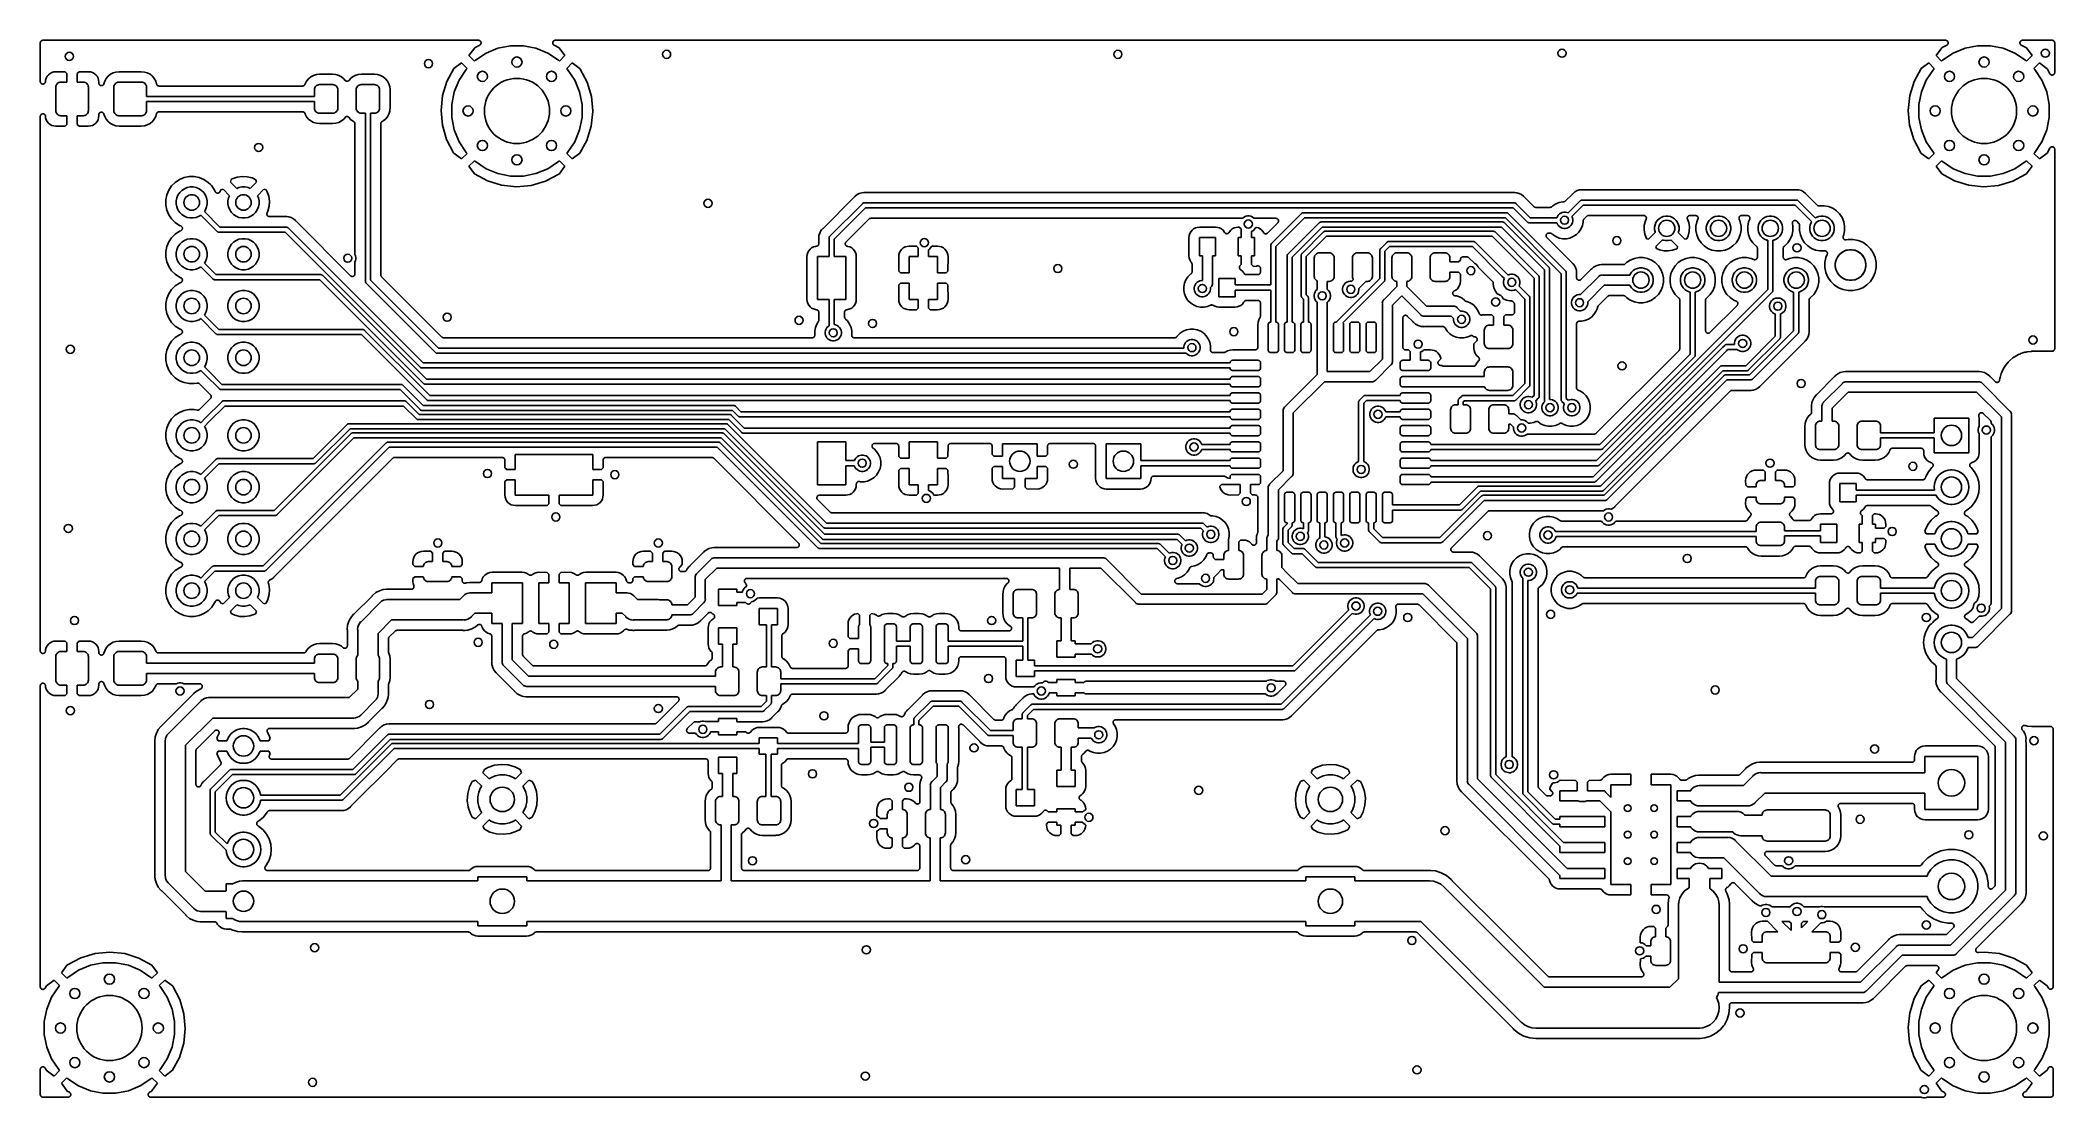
# Model space of a CAD drawing. Extents: x 2.49 to 6.38, y -5.9 to -3.86.
import ezdxf

# ---------------------------------------------------------------- set-up
doc = ezdxf.new("R2010")
doc.units = 0
doc.header["$MEASUREMENT"] = 0
doc.layers.add('BLACK', color=7, linetype='CONTINUOUS')

msp = doc.modelspace()

# ---------------------------------------------------------------- linework, layer by layer
at = {"layer": 'BLACK', "linetype": 'CONTINUOUS'}
for p, q in [((2.4885, -3.86647), (2.48856, -3.866)), ((2.4885, -3.8665), (2.4885, -3.86647)), ((2.4885, -3.86654), (2.4885, -3.8665)), ((2.4885, -3.8665), (2.4885, -3.8665)), ((2.4885, -3.8665), (2.4885, -3.8665)), ((2.4885, -3.94109), (2.4885, -3.86654)), ((2.48856, -3.866), (2.48861, -3.86553)), ((2.48861, -3.8655), (2.48876, -3.86505)), ((2.48861, -3.86551), (2.48861, -3.8655)), ((2.48861, -3.86553), (2.48861, -3.86551)), ((2.48876, -3.86505), (2.48889, -3.8646)), ((2.48889, -3.8646), (2.4889, -3.86458)), ((2.4889, -3.86458), (2.48891, -3.86457)), ((2.48891, -3.86457), (2.48913, -3.86415)), ((2.48913, -3.86415), (2.48936, -3.86374)), ((2.48936, -3.86374), (2.48937, -3.86373)), ((2.48937, -3.86373), (2.48938, -3.86371)), ((2.48938, -3.86371), (2.48968, -3.86335)), ((2.48968, -3.86335), (2.48998, -3.86299)), ((2.48998, -3.86299), (2.48999, -3.86298)), ((2.48999, -3.86298), (2.49001, -3.86296)), ((2.49001, -3.86296), (2.49037, -3.86267)), ((2.49037, -3.86267), (2.49074, -3.86237)), ((2.49074, -3.86237), (2.49075, -3.86236)), ((2.49075, -3.86236), (2.49077, -3.86235)), ((2.49077, -3.86235), (2.49118, -3.86213)), ((2.49118, -3.86213), (2.4916, -3.86191)), ((2.4916, -3.86191), (2.49162, -3.86191)), ((2.49162, -3.86191), (2.49163, -3.8619)), ((2.49163, -3.8619), (2.49208, -3.86177)), ((2.49208, -3.86177), (2.49253, -3.86163)), ((2.49253, -3.86163), (2.49255, -3.86163)), ((2.49255, -3.86163), (2.49257, -3.86162)), ((2.49257, -3.86162), (2.49304, -3.86158)), ((2.49304, -3.86158), (2.4935, -3.86154)), ((2.4935, -3.86154), (3.33512, -3.86154)), ((3.32787, -3.87609), (3.31676, -3.8912)), ((3.31676, -3.8912), (3.32744, -3.90188)), ((3.32852, -3.87566), (3.32787, -3.87609)), ((3.33744, -3.87096), (3.32852, -3.87566)), ((3.32914, -3.90017), (3.34977, -3.88639)), ((3.33512, -3.86154), (3.33519, -3.86154)), ((3.33519, -3.86154), (3.33544, -3.86156)), ((3.33544, -3.86156), (3.33569, -3.86157)), ((3.33569, -3.86157), (3.33592, -3.86162)), ((3.33592, -3.86162), (3.33615, -3.86164)), ((3.33615, -3.86164), (3.3364, -3.86172)), ((3.3364, -3.86172), (3.33665, -3.86178)), ((3.33665, -3.86178), (3.33686, -3.86187)), ((3.33686, -3.86187), (3.33708, -3.86194)), ((3.33708, -3.86194), (3.33731, -3.86206)), ((3.33731, -3.86206), (3.33754, -3.86216)), ((3.33766, -3.87082), (3.33744, -3.87096)), ((3.33754, -3.86216), (3.33773, -3.8623)), ((3.33788, -3.8707), (3.33766, -3.87082)), ((3.33773, -3.8623), (3.33794, -3.86241)), ((3.33806, -3.87055), (3.33788, -3.8707)), ((3.33794, -3.86241), (3.33814, -3.86257)), ((3.33826, -3.87042), (3.33806, -3.87055)), ((3.33814, -3.86257), (3.33834, -3.86272)), ((3.33844, -3.87024), (3.33826, -3.87042)), ((3.33834, -3.86272), (3.33851, -3.86289)), ((3.33864, -3.87008), (3.33844, -3.87024)), ((3.33851, -3.86289), (3.33869, -3.86304)), ((3.33879, -3.8699), (3.33864, -3.87008)), ((3.33869, -3.86304), (3.33885, -3.86324)), ((3.33895, -3.86974), (3.33879, -3.8699)), ((3.33885, -3.86324), (3.33902, -3.86342)), ((3.3391, -3.86953), (3.33895, -3.86974)), ((3.33902, -3.86342), (3.33915, -3.86361)), ((3.33926, -3.86933), (3.3391, -3.86953)), ((3.33915, -3.86361), (3.3393, -3.8638)), ((3.33937, -3.86913), (3.33926, -3.86933)), ((3.3393, -3.8638), (3.33942, -3.86402)), ((3.3395, -3.86893), (3.33937, -3.86913)), ((3.33942, -3.86402), (3.33956, -3.86424)), ((3.3396, -3.8687), (3.3395, -3.86893)), ((3.33956, -3.86424), (3.33964, -3.86445)), ((3.33972, -3.86847), (3.3396, -3.8687)), ((3.33964, -3.86445), (3.33975, -3.86466)), ((3.33979, -3.86825), (3.33972, -3.86847)), ((3.33975, -3.86466), (3.33982, -3.86491)), ((3.33989, -3.86803), (3.33979, -3.86825)), ((3.33982, -3.86491), (3.33992, -3.86514)), ((3.33994, -3.86778), (3.33989, -3.86803)), ((3.33992, -3.86514), (3.33996, -3.86537)), ((3.34001, -3.86754), (3.33994, -3.86778)), ((3.33996, -3.86537), (3.34003, -3.8656)), ((3.34004, -3.86731), (3.34001, -3.86754)), ((3.34003, -3.8656), (3.34005, -3.86585)), ((3.34009, -3.86708), (3.34004, -3.86731)), ((3.34005, -3.86585), (3.3401, -3.8661)), ((3.3401, -3.8661), (3.34009, -3.86634)), ((3.34009, -3.86634), (3.34012, -3.86657)), ((3.34012, -3.86657), (3.34009, -3.86682)), ((3.34009, -3.86682), (3.34009, -3.86708)), ((3.34977, -3.88639), (3.3727, -3.87689)), ((3.3727, -3.87689), (3.39704, -3.87205)), ((3.39704, -3.87205), (3.42186, -3.87205)), ((3.42186, -3.87205), (3.4462, -3.87689)), ((3.4462, -3.87689), (3.46912, -3.88639)), ((3.46912, -3.88639), (3.48976, -3.90017)), ((3.47869, -3.8665), (3.47872, -3.86624)), ((3.47871, -3.86672), (3.47869, -3.8665)), ((3.4787, -3.86695), (3.47871, -3.86672)), ((3.47875, -3.86721), (3.4787, -3.86695)), ((3.47872, -3.86597), (3.47877, -3.86575)), ((3.47872, -3.86624), (3.47872, -3.86597)), ((3.47878, -3.86747), (3.47875, -3.86721)), ((3.47877, -3.86575), (3.47879, -3.86553)), ((3.47884, -3.86769), (3.47878, -3.86747)), ((3.47879, -3.86553), (3.47887, -3.86528)), ((3.47888, -3.86791), (3.47884, -3.86769)), ((3.47887, -3.86528), (3.47892, -3.86502)), ((3.47898, -3.86815), (3.47888, -3.86791)), ((3.47892, -3.86502), (3.47901, -3.86481)), ((3.47905, -3.86841), (3.47898, -3.86815)), ((3.47901, -3.86481), (3.47908, -3.8646)), ((3.47916, -3.86861), (3.47905, -3.86841)), ((3.47908, -3.8646), (3.47921, -3.86436)), ((3.47924, -3.86881), (3.47916, -3.86861)), ((3.47921, -3.86436), (3.47931, -3.86412)), ((3.47938, -3.86904), (3.47924, -3.86881)), ((3.47931, -3.86412), (3.47944, -3.86394)), ((3.4795, -3.86927), (3.47938, -3.86904)), ((3.47944, -3.86394), (3.47954, -3.86374)), ((3.47964, -3.86945), (3.4795, -3.86927)), ((3.47954, -3.86374), (3.47971, -3.86353)), ((3.47976, -3.86964), (3.47964, -3.86945)), ((3.47971, -3.86353), (3.47986, -3.86332)), ((3.47995, -3.86983), (3.47976, -3.86964)), ((3.47986, -3.86332), (3.48002, -3.86316)), ((3.48012, -3.87003), (3.47995, -3.86983)), ((3.48002, -3.86316), (3.48016, -3.86299)), ((3.48029, -3.87018), (3.48012, -3.87003)), ((3.48016, -3.86299), (3.48037, -3.86282)), ((3.48044, -3.87034), (3.48029, -3.87018)), ((3.48037, -3.86282), (3.48056, -3.86263)), ((3.48066, -3.87049), (3.48044, -3.87034)), ((3.48056, -3.86263), (3.48075, -3.86251)), ((3.48086, -3.87066), (3.48066, -3.87049)), ((3.48075, -3.86251), (3.48092, -3.86237)), ((3.48106, -3.87077), (3.48086, -3.87066)), ((3.48092, -3.86237), (3.48116, -3.86225)), ((3.48124, -3.8709), (3.48106, -3.87077)), ((3.48116, -3.86225), (3.48138, -3.8621)), ((3.4813, -3.87093), (3.48124, -3.8709)), ((3.49116, -3.87628), (3.4813, -3.87093)), ((3.48138, -3.8621), (3.48159, -3.86202)), ((3.48159, -3.86202), (3.48178, -3.86191)), ((3.48178, -3.86191), (3.48204, -3.86184)), ((3.48204, -3.86184), (3.48228, -3.86174)), ((3.48228, -3.86174), (3.4825, -3.8617)), ((3.4825, -3.8617), (3.48272, -3.86163)), ((3.48272, -3.86163), (3.48298, -3.8616)), ((3.48298, -3.8616), (3.48324, -3.86156)), ((3.48324, -3.86156), (3.48347, -3.86156)), ((3.48347, -3.86156), (3.48369, -3.86154)), ((3.48369, -3.86154), (6.16976, -3.86154)), ((3.50214, -3.8912), (3.49116, -3.87628)), ((3.49146, -3.90188), (3.50214, -3.8912)), ((6.16252, -3.87609), (6.1514, -3.8912)), ((6.1514, -3.8912), (6.16208, -3.90188)), ((6.16316, -3.87566), (6.16252, -3.87609)), ((6.17209, -3.87096), (6.16316, -3.87566)), ((6.16378, -3.90017), (6.18442, -3.88639)), ((6.16976, -3.86154), (6.16983, -3.86154)), ((6.16983, -3.86154), (6.17008, -3.86156)), ((6.17008, -3.86156), (6.17034, -3.86157)), ((6.17034, -3.86157), (6.17057, -3.86162)), ((6.17057, -3.86162), (6.1708, -3.86164)), ((6.1708, -3.86164), (6.17104, -3.86172)), ((6.17104, -3.86172), (6.17129, -3.86178)), ((6.17129, -3.86178), (6.17151, -3.86187)), ((6.17151, -3.86187), (6.17173, -3.86194)), ((6.17173, -3.86194), (6.17195, -3.86206)), ((6.17195, -3.86206), (6.17219, -3.86216)), ((6.1723, -3.87082), (6.17209, -3.87096)), ((6.17219, -3.86216), (6.17238, -3.8623)), ((6.17253, -3.8707), (6.1723, -3.87082)), ((6.17238, -3.8623), (6.17259, -3.86241)), ((6.17271, -3.87055), (6.17253, -3.8707)), ((6.17259, -3.86241), (6.17278, -3.86257)), ((6.17291, -3.87042), (6.17271, -3.87055)), ((6.17278, -3.86257), (6.17299, -3.86272)), ((6.17309, -3.87024), (6.17291, -3.87042)), ((6.17299, -3.86272), (6.17315, -3.86289)), ((6.17328, -3.87008), (6.17309, -3.87024)), ((6.17315, -3.86289), (6.17333, -3.86304)), ((6.17343, -3.8699), (6.17328, -3.87008)), ((6.17333, -3.86304), (6.17349, -3.86324)), ((6.1736, -3.86974), (6.17343, -3.8699)), ((6.17349, -3.86324), (6.17367, -3.86342)), ((6.17374, -3.86953), (6.1736, -3.86974)), ((6.17367, -3.86342), (6.1738, -3.86361)), ((6.17391, -3.86933), (6.17374, -3.86953)), ((6.1738, -3.86361), (6.17394, -3.8638)), ((6.17402, -3.86913), (6.17391, -3.86933)), ((6.17394, -3.8638), (6.17406, -3.86402)), ((6.17415, -3.86893), (6.17402, -3.86913)), ((6.17406, -3.86402), (6.1742, -3.86424)), ((6.17425, -3.8687), (6.17415, -3.86893)), ((6.1742, -3.86424), (6.17429, -3.86445)), ((6.17437, -3.86847), (6.17425, -3.8687)), ((6.17429, -3.86445), (6.1744, -3.86466)), ((6.17444, -3.86825), (6.17437, -3.86847)), ((6.1744, -3.86466), (6.17447, -3.86491)), ((6.17453, -3.86803), (6.17444, -3.86825)), ((6.17447, -3.86491), (6.17456, -3.86514)), ((6.17458, -3.86778), (6.17453, -3.86803)), ((6.17456, -3.86514), (6.17461, -3.86537)), ((6.17466, -3.86754), (6.17458, -3.86778)), ((6.17461, -3.86537), (6.17467, -3.8656)), ((6.17468, -3.86731), (6.17466, -3.86754)), ((6.17467, -3.8656), (6.1747, -3.86585)), ((6.17473, -3.86708), (6.17468, -3.86731)), ((6.1747, -3.86585), (6.17474, -3.8661)), ((6.17476, -3.86657), (6.17473, -3.86682)), ((6.17473, -3.86682), (6.17473, -3.86708)), ((6.17474, -3.8661), (6.17474, -3.86634)), ((6.17474, -3.86634), (6.17476, -3.86657)), ((6.18442, -3.88639), (6.20735, -3.87689)), ((6.20735, -3.87689), (6.23169, -3.87205)), ((6.23169, -3.87205), (6.2565, -3.87205)), ((6.2565, -3.87205), (6.28084, -3.87689)), ((6.28084, -3.87689), (6.30377, -3.88639)), ((6.30377, -3.88639), (6.3244, -3.90017)), ((6.31333, -3.8665), (6.31336, -3.86624)), ((6.31335, -3.86672), (6.31333, -3.8665)), ((6.31335, -3.86695), (6.31335, -3.86672)), ((6.3134, -3.86721), (6.31335, -3.86695)), ((6.31336, -3.86624), (6.31337, -3.86597)), ((6.31337, -3.86597), (6.31341, -3.86575)), ((6.31342, -3.86747), (6.3134, -3.86721)), ((6.31341, -3.86575), (6.31344, -3.86553)), ((6.31349, -3.86769), (6.31342, -3.86747)), ((6.31344, -3.86553), (6.31351, -3.86528)), ((6.31353, -3.86791), (6.31349, -3.86769)), ((6.31351, -3.86528), (6.31357, -3.86502)), ((6.31362, -3.86815), (6.31353, -3.86791)), ((6.31357, -3.86502), (6.31366, -3.86481)), ((6.3137, -3.86841), (6.31362, -3.86815)), ((6.31366, -3.86481), (6.31372, -3.8646)), ((6.3138, -3.86861), (6.3137, -3.86841)), ((6.31372, -3.8646), (6.31385, -3.86436)), ((6.31388, -3.86881), (6.3138, -3.86861)), ((6.31385, -3.86436), (6.31396, -3.86412)), ((6.31403, -3.86904), (6.31388, -3.86881)), ((6.31396, -3.86412), (6.31408, -3.86394)), ((6.31415, -3.86927), (6.31403, -3.86904)), ((6.31408, -3.86394), (6.31419, -3.86374)), ((6.31429, -3.86945), (6.31415, -3.86927)), ((6.31419, -3.86374), (6.31436, -3.86353)), ((6.31441, -3.86964), (6.31429, -3.86945)), ((6.31436, -3.86353), (6.31451, -3.86332)), ((6.31459, -3.86983), (6.31441, -3.86964)), ((6.31451, -3.86332), (6.31467, -3.86316)), ((6.31476, -3.87003), (6.31459, -3.86983)), ((6.31467, -3.86316), (6.31481, -3.86299)), ((6.31493, -3.87018), (6.31476, -3.87003)), ((6.31481, -3.86299), (6.31502, -3.86282)), ((6.31509, -3.87034), (6.31493, -3.87018)), ((6.31502, -3.86282), (6.31521, -3.86263)), ((6.31531, -3.87049), (6.31509, -3.87034)), ((6.31521, -3.86263), (6.31539, -3.86251)), ((6.31551, -3.87066), (6.31531, -3.87049)), ((6.31539, -3.86251), (6.31557, -3.86237)), ((6.3157, -3.87077), (6.31551, -3.87066)), ((6.31557, -3.86237), (6.3158, -3.86225)), ((6.31589, -3.8709), (6.3157, -3.87077)), ((6.3158, -3.86225), (6.31602, -3.8621)), ((6.31595, -3.87093), (6.31589, -3.8709)), ((6.32581, -3.87628), (6.31595, -3.87093)), ((6.31602, -3.8621), (6.31623, -3.86202)), ((6.31623, -3.86202), (6.31643, -3.86191)), ((6.31643, -3.86191), (6.31668, -3.86184)), ((6.31668, -3.86184), (6.31693, -3.86174)), ((6.31693, -3.86174), (6.31715, -3.8617)), ((6.31715, -3.8617), (6.31736, -3.86163)), ((6.31736, -3.86163), (6.31763, -3.8616)), ((6.31763, -3.8616), (6.31789, -3.86156)), ((6.31789, -3.86156), (6.31811, -3.86156)), ((6.31811, -3.86156), (6.31833, -3.86154)), ((6.31833, -3.86154), (6.37559, -3.86154)), ((6.33678, -3.8912), (6.32581, -3.87628)), ((6.32611, -3.90188), (6.33678, -3.8912)), ((6.37559, -3.86154), (6.37562, -3.86154)), ((6.37562, -3.86154), (6.37563, -3.86154)), ((6.37563, -3.86154), (6.37563, -3.86154)), ((6.37563, -3.86154), (6.37566, -3.86154)), ((6.37566, -3.86154), (6.37613, -3.86159)), ((6.37613, -3.86159), (6.3766, -3.86164)), ((6.3766, -3.86164), (6.37661, -3.86164)), ((6.37661, -3.86164), (6.37663, -3.86164)), ((6.37663, -3.86164), (6.37708, -3.86179)), ((6.37708, -3.86179), (6.37753, -3.86193)), ((6.37753, -3.86193), (6.37754, -3.86193)), ((6.37754, -3.86193), (6.37756, -3.86194)), ((6.37756, -3.86194), (6.37797, -3.86217)), ((6.37797, -3.86217), (6.37839, -3.86239)), ((6.37839, -3.86239), (6.3784, -3.8624)), ((6.3784, -3.8624), (6.37842, -3.86241)), ((6.37842, -3.86241), (6.37878, -3.86271)), ((6.37878, -3.86271), (6.37914, -3.86301)), ((6.37914, -3.86301), (6.37915, -3.86303)), ((6.37915, -3.86303), (6.37916, -3.86304)), ((6.37916, -3.86304), (6.37946, -3.8634)), ((6.37946, -3.8634), (6.37976, -3.86377)), ((6.37976, -3.86377), (6.37976, -3.86378)), ((6.37976, -3.86378), (6.37977, -3.8638)), ((6.37977, -3.8638), (6.37999, -3.86421)), ((6.37999, -3.86421), (6.38021, -3.86463)), ((6.38021, -3.86463), (6.38022, -3.86465)), ((6.38022, -3.86465), (6.38023, -3.86466)), ((6.38023, -3.86466), (6.38036, -3.86511)), ((6.38036, -3.86511), (6.3805, -3.86556)), ((6.3805, -3.86556), (6.3805, -3.86558)), ((6.3805, -3.86558), (6.3805, -3.8656)), ((6.3805, -3.8656), (6.38054, -3.86607)), ((6.38054, -3.86607), (6.38059, -3.86654)), ((6.38059, -3.86654), (6.38059, -3.9237)), ((2.50429, -3.92811), (2.50179, -3.93116)), ((2.50734, -3.92561), (2.50429, -3.92811)), ((2.51081, -3.92376), (2.50734, -3.92561)), ((2.51458, -3.92261), (2.51081, -3.92376)), ((2.51873, -3.9222), (2.51458, -3.92261)), ((2.53667, -3.92231), (2.51873, -3.9222)), ((2.54, -3.92564), (2.53667, -3.92231)), ((2.54, -3.94232), (2.54, -3.92564)), ((2.56333, -3.92231), (2.56, -3.92564)), ((2.56, -3.92564), (2.56, -3.94232)), ((2.58127, -3.9222), (2.56333, -3.92231)), ((2.58542, -3.92261), (2.58127, -3.9222)), ((2.58919, -3.92376), (2.58542, -3.92261)), ((2.59266, -3.92561), (2.58919, -3.92376)), ((2.59571, -3.92811), (2.59266, -3.92561)), ((2.59821, -3.93116), (2.59571, -3.92811)), ((2.61938, -3.931), (2.61566, -3.93553)), ((2.62392, -3.92727), (2.61938, -3.931)), ((2.62909, -3.9245), (2.62392, -3.92727)), ((2.63471, -3.9228), (2.62909, -3.9245)), ((2.6408, -3.9222), (2.63471, -3.9228)), ((2.68361, -3.9222), (2.6408, -3.9222)), ((2.6897, -3.9228), (2.68361, -3.9222)), ((2.69532, -3.9245), (2.6897, -3.9228)), ((2.70049, -3.92727), (2.69532, -3.9245)), ((2.70503, -3.931), (2.70049, -3.92727)), ((2.70875, -3.93553), (2.70503, -3.931)), ((3.0165, -3.92943), (3.01132, -3.93219)), ((3.02211, -3.92772), (3.0165, -3.92943)), ((3.0282, -3.92712), (3.02211, -3.92772)), ((3.0533, -3.92712), (3.0282, -3.92712)), ((3.05938, -3.92772), (3.0533, -3.92712)), ((3.065, -3.92943), (3.05938, -3.92772)), ((3.07018, -3.93219), (3.065, -3.92943)), ((3.0972, -3.92943), (3.09203, -3.93219)), ((3.10282, -3.92772), (3.0972, -3.92943)), ((3.10891, -3.92712), (3.10282, -3.92772)), ((3.13401, -3.92712), (3.10891, -3.92712)), ((3.14009, -3.92772), (3.13401, -3.92712)), ((3.14571, -3.92943), (3.14009, -3.92772)), ((3.15089, -3.93219), (3.14571, -3.92943)), ((3.2877, -3.91632), (3.27428, -3.94104)), ((3.30262, -3.90534), (3.2877, -3.91632)), ((3.2978, -3.93836), (3.31159, -3.91772)), ((3.31329, -3.91602), (3.30262, -3.90534)), ((3.31159, -3.91772), (3.31329, -3.91602)), ((3.32744, -3.90188), (3.32914, -3.90017)), ((3.48976, -3.90017), (3.49146, -3.90188)), ((3.51628, -3.90534), (3.5056, -3.91602)), ((3.5056, -3.91602), (3.50731, -3.91772)), ((3.50731, -3.91772), (3.52109, -3.93836)), ((3.53139, -3.91646), (3.51628, -3.90534)), ((3.53182, -3.9171), (3.53139, -3.91646)), ((3.54532, -3.94275), (3.53182, -3.9171)), ((6.12234, -3.91632), (6.10893, -3.94104)), ((6.13726, -3.90534), (6.12234, -3.91632)), ((6.13245, -3.93836), (6.14624, -3.91772)), ((6.14794, -3.91602), (6.13726, -3.90534)), ((6.14624, -3.91772), (6.14794, -3.91602)), ((6.16208, -3.90188), (6.16378, -3.90017)), ((6.3244, -3.90017), (6.32611, -3.90188)), ((6.35093, -3.90534), (6.34025, -3.91602)), ((6.34025, -3.91602), (6.34195, -3.91772)), ((6.34195, -3.91772), (6.35574, -3.93836)), ((6.36604, -3.91646), (6.35093, -3.90534)), ((6.36647, -3.9171), (6.36604, -3.91646)), ((6.37117, -3.92603), (6.36647, -3.9171)), ((6.37131, -3.92624), (6.37117, -3.92603)), ((6.37143, -3.92646), (6.37131, -3.92624)), ((6.37157, -3.92665), (6.37143, -3.92646)), ((6.3717, -3.92684), (6.37157, -3.92665)), ((6.37188, -3.92702), (6.3717, -3.92684)), ((6.37204, -3.92722), (6.37188, -3.92702)), ((6.37222, -3.92737), (6.37204, -3.92722)), ((6.37239, -3.92754), (6.37222, -3.92737)), ((6.3726, -3.92768), (6.37239, -3.92754)), ((6.37279, -3.92784), (6.3726, -3.92768)), ((6.373, -3.92795), (6.37279, -3.92784)), ((6.37319, -3.92809), (6.373, -3.92795)), ((6.37343, -3.92819), (6.37319, -3.92809)), ((6.37365, -3.92831), (6.37343, -3.92819)), ((6.37388, -3.92838), (6.37365, -3.92831)), ((6.37409, -3.92847), (6.37388, -3.92838)), ((6.37434, -3.92852), (6.37409, -3.92847)), ((6.37459, -3.9286), (6.37434, -3.92852)), ((6.37482, -3.92862), (6.37459, -3.9286)), ((6.37505, -3.92867), (6.37482, -3.92862)), ((6.3753, -3.92867), (6.37505, -3.92867)), ((6.37556, -3.9287), (6.3753, -3.92867)), ((6.37579, -3.92868), (6.37556, -3.9287)), ((6.37602, -3.92868), (6.37579, -3.92868)), ((6.37627, -3.92863), (6.37602, -3.92868)), ((6.37653, -3.92861), (6.37627, -3.92863)), ((6.37675, -3.92854), (6.37653, -3.92861)), ((6.37698, -3.9285), (6.37675, -3.92854)), ((6.37722, -3.92841), (6.37698, -3.9285)), ((6.37746, -3.92833), (6.37722, -3.92841)), ((6.37767, -3.92823), (6.37746, -3.92833)), ((6.37789, -3.92814), (6.37767, -3.92823)), ((6.3781, -3.928), (6.37789, -3.92814)), ((6.37833, -3.92788), (6.3781, -3.928)), ((6.37851, -3.92773), (6.37833, -3.92788)), ((6.37871, -3.92761), (6.37851, -3.92773)), ((6.37889, -3.92743), (6.37871, -3.92761)), ((6.37909, -3.92727), (6.37889, -3.92743)), ((6.37924, -3.92709), (6.37909, -3.92727)), ((6.37941, -3.92693), (6.37924, -3.92709)), ((6.37955, -3.92672), (6.37941, -3.92693)), ((6.37972, -3.92652), (6.37955, -3.92672)), ((6.37983, -3.92632), (6.37972, -3.92652)), ((6.37996, -3.92612), (6.37983, -3.92632)), ((6.38006, -3.92589), (6.37996, -3.92612)), ((6.38019, -3.92567), (6.38006, -3.92589)), ((6.38026, -3.92544), (6.38019, -3.92567)), ((6.38035, -3.92523), (6.38026, -3.92544)), ((6.3804, -3.92498), (6.38035, -3.92523)), ((6.38048, -3.92474), (6.3804, -3.92498)), ((6.38051, -3.9245), (6.38048, -3.92474)), ((6.38056, -3.92428), (6.38051, -3.9245)), ((6.38059, -3.92377), (6.38056, -3.92402)), ((6.38056, -3.92402), (6.38056, -3.92428)), ((6.38059, -3.9237), (6.38059, -3.92377)), ((2.48853, -3.94134), (2.4885, -3.94109)), ((2.48853, -3.94158), (2.48853, -3.94134)), ((2.48858, -3.94182), (2.48853, -3.94158)), ((2.4886, -3.94207), (2.48858, -3.94182)), ((2.48867, -3.9423), (2.4886, -3.94207)), ((2.48872, -3.94254), (2.48867, -3.9423)), ((2.48881, -3.94276), (2.48872, -3.94254)), ((2.48888, -3.943), (2.48881, -3.94276)), ((2.489, -3.94321), (2.48888, -3.943)), ((2.48909, -3.94344), (2.489, -3.94321)), ((2.48922, -3.94364), (2.48909, -3.94344)), ((2.48934, -3.94386), (2.48922, -3.94364)), ((2.48949, -3.94405), (2.48934, -3.94386)), ((2.48963, -3.94425), (2.48949, -3.94405)), ((2.4898, -3.94443), (2.48963, -3.94425)), ((2.48996, -3.94462), (2.4898, -3.94443)), ((2.49014, -3.94477), (2.48996, -3.94462)), ((2.49032, -3.94495), (2.49014, -3.94477)), ((2.49052, -3.94508), (2.49032, -3.94495)), ((2.49071, -3.94524), (2.49052, -3.94508)), ((2.49092, -3.94536), (2.49071, -3.94524)), ((2.49112, -3.94549), (2.49092, -3.94536)), ((2.49135, -3.94559), (2.49112, -3.94549)), ((2.49157, -3.9457), (2.49135, -3.94559)), ((2.4918, -3.94578), (2.49157, -3.9457)), ((2.49202, -3.94587), (2.4918, -3.94578)), ((2.49226, -3.94592), (2.49202, -3.94587)), ((2.4925, -3.94599), (2.49226, -3.94592)), ((2.49274, -3.94602), (2.4925, -3.94599)), ((2.49298, -3.94607), (2.49274, -3.94602)), ((2.49322, -3.94607), (2.49298, -3.94607)), ((2.49347, -3.94609), (2.49322, -3.94607)), ((2.49371, -3.94607), (2.49347, -3.94609)), ((2.49395, -3.94607), (2.49371, -3.94607)), ((2.4942, -3.94603), (2.49395, -3.94607)), ((2.49444, -3.94601), (2.4942, -3.94603)), ((2.49467, -3.94594), (2.49444, -3.94601)), ((2.49491, -3.94589), (2.49467, -3.94594)), ((2.49514, -3.9458), (2.49491, -3.94589)), ((2.49538, -3.94573), (2.49514, -3.9458)), ((2.49559, -3.94562), (2.49538, -3.94573)), ((2.49582, -3.94553), (2.49559, -3.94562)), ((2.49602, -3.94539), (2.49582, -3.94553)), ((2.49624, -3.94528), (2.49602, -3.94539)), ((2.49643, -3.94513), (2.49624, -3.94528)), ((2.49664, -3.94499), (2.49643, -3.94513)), ((2.49681, -3.94482), (2.49664, -3.94499)), ((2.497, -3.94467), (2.49681, -3.94482)), ((2.49716, -3.94448), (2.497, -3.94467)), ((2.49733, -3.94431), (2.49716, -3.94448)), ((2.49747, -3.94411), (2.49733, -3.94431)), ((2.49763, -3.94392), (2.49747, -3.94411)), ((2.49775, -3.94371), (2.49763, -3.94392)), ((2.49788, -3.94351), (2.49775, -3.94371)), ((2.49798, -3.94328), (2.49788, -3.94351)), ((2.4981, -3.94306), (2.49798, -3.94328)), ((2.49817, -3.94283), (2.4981, -3.94306)), ((2.49827, -3.94261), (2.49817, -3.94283)), ((2.49832, -3.94237), (2.49827, -3.94261)), ((2.49839, -3.94213), (2.49832, -3.94237)), ((2.49842, -3.94189), (2.49839, -3.94213)), ((2.49847, -3.94165), (2.49842, -3.94189)), ((2.49848, -3.94158), (2.49847, -3.94165)), ((2.49879, -3.9384), (2.49848, -3.94158)), ((2.49994, -3.93463), (2.49879, -3.9384)), ((2.50179, -3.93116), (2.49994, -3.93463)), ((2.5185, -3.95217), (2.51869, -3.95025)), ((2.5185, -3.99744), (2.5185, -3.95217)), ((2.51869, -3.95025), (2.51925, -3.9484)), ((2.51925, -3.9484), (2.52016, -3.9467)), ((2.52016, -3.9467), (2.52139, -3.94521)), ((2.52139, -3.94521), (2.52288, -3.94398)), ((2.52288, -3.94398), (2.52458, -3.94307)), ((2.52458, -3.94307), (2.52643, -3.94251)), ((2.52643, -3.94251), (2.52835, -3.94232)), ((2.52835, -3.94232), (2.54, -3.94232)), ((2.56, -3.94232), (2.57165, -3.94232)), ((2.57165, -3.94232), (2.57357, -3.94251)), ((2.57357, -3.94251), (2.57542, -3.94307)), ((2.57542, -3.94307), (2.57712, -3.94398)), ((2.57712, -3.94398), (2.57861, -3.94521)), ((2.57861, -3.94521), (2.57984, -3.9467)), ((2.57984, -3.9467), (2.58075, -3.9484)), ((2.58075, -3.9484), (2.58131, -3.95025)), ((2.58131, -3.95025), (2.5815, -3.95217)), ((2.5815, -3.95217), (2.5815, -3.99744)), ((2.60006, -3.93463), (2.59821, -3.93116)), ((2.60121, -3.9384), (2.60006, -3.93463)), ((2.60162, -3.94255), (2.60121, -3.9384)), ((2.60161, -3.94417), (2.60162, -3.94255)), ((2.60163, -3.94443), (2.60161, -3.94417)), ((2.60163, -3.94468), (2.60163, -3.94443)), ((2.60167, -3.94491), (2.60163, -3.94468)), ((2.6017, -3.94514), (2.60167, -3.94491)), ((2.60177, -3.94539), (2.6017, -3.94514)), ((2.60182, -3.94564), (2.60177, -3.94539)), ((2.60191, -3.94586), (2.60182, -3.94564)), ((2.60197, -3.94608), (2.60191, -3.94586)), ((2.60209, -3.94631), (2.60197, -3.94608)), ((2.60219, -3.94654), (2.60209, -3.94631)), ((2.60232, -3.94674), (2.60219, -3.94654)), ((2.60243, -3.94694), (2.60232, -3.94674)), ((2.60259, -3.94714), (2.60243, -3.94694)), ((2.60273, -3.94736), (2.60259, -3.94714)), ((2.60289, -3.94752), (2.60273, -3.94736)), ((2.60304, -3.9477), (2.60289, -3.94752)), ((2.60323, -3.94787), (2.60304, -3.9477)), ((2.60341, -3.94805), (2.60323, -3.94787)), ((2.60361, -3.94818), (2.60341, -3.94805)), ((2.60379, -3.94833), (2.60361, -3.94818)), ((2.60401, -3.94845), (2.60379, -3.94833)), ((2.60422, -3.9486), (2.60401, -3.94845)), ((2.60444, -3.94869), (2.60422, -3.9486)), ((2.60464, -3.9488), (2.60444, -3.94869)), ((2.60489, -3.94888), (2.60464, -3.9488)), ((2.60512, -3.94898), (2.60489, -3.94888)), ((2.60535, -3.94902), (2.60512, -3.94898)), ((2.60557, -3.94909), (2.60535, -3.94902)), ((2.60583, -3.94912), (2.60557, -3.94909)), ((2.60608, -3.94917), (2.60583, -3.94912)), ((2.60631, -3.94917), (2.60608, -3.94917)), ((2.60654, -3.9492), (2.60631, -3.94917)), ((2.6068, -3.94918), (2.60654, -3.9492)), ((2.60705, -3.94918), (2.6068, -3.94918)), ((2.60728, -3.94914), (2.60705, -3.94918)), ((2.60752, -3.94912), (2.60728, -3.94914)), ((2.60776, -3.94905), (2.60752, -3.94912)), ((2.60801, -3.949), (2.60776, -3.94905)), ((2.60823, -3.94891), (2.60801, -3.949)), ((2.60845, -3.94885), (2.60823, -3.94891)), ((2.60868, -3.94873), (2.60845, -3.94885)), ((2.60892, -3.94864), (2.60868, -3.94873)), ((2.60911, -3.94851), (2.60892, -3.94864)), ((2.60932, -3.9484), (2.60911, -3.94851)), ((2.60952, -3.94824), (2.60932, -3.9484)), ((2.60973, -3.9481), (2.60952, -3.94824)), ((2.6099, -3.94794), (2.60973, -3.9481)), ((2.61008, -3.94779), (2.6099, -3.94794)), ((2.61025, -3.9476), (2.61008, -3.94779)), ((2.61043, -3.94742), (2.61025, -3.9476)), ((2.61056, -3.94723), (2.61043, -3.94742)), ((2.61072, -3.94705), (2.61056, -3.94723)), ((2.61084, -3.94683), (2.61072, -3.94705)), ((2.61098, -3.94662), (2.61084, -3.94683)), ((2.61108, -3.9464), (2.61098, -3.94662)), ((2.61119, -3.9462), (2.61108, -3.9464)), ((2.61127, -3.94595), (2.61119, -3.9462)), ((2.61137, -3.94572), (2.61127, -3.94595)), ((2.61139, -3.94565), (2.61137, -3.94572)), ((2.61289, -3.94071), (2.61139, -3.94565)), ((2.61566, -3.93553), (2.61289, -3.94071)), ((2.63071, -3.95217), (2.6309, -3.95025)), ((2.63071, -3.99744), (2.63071, -3.95217)), ((2.6309, -3.95025), (2.63146, -3.9484)), ((2.63146, -3.9484), (2.63237, -3.9467)), ((2.63237, -3.9467), (2.63359, -3.94521)), ((2.63359, -3.94521), (2.63508, -3.94398)), ((2.63508, -3.94398), (2.63678, -3.94307)), ((2.63678, -3.94307), (2.63863, -3.94251)), ((2.63863, -3.94251), (2.64055, -3.94232)), ((2.64055, -3.94232), (2.68386, -3.94232)), ((2.68386, -3.94232), (2.68578, -3.94251)), ((2.68578, -3.94251), (2.68762, -3.94307)), ((2.68762, -3.94307), (2.68933, -3.94398)), ((2.68933, -3.94398), (2.69082, -3.94521)), ((2.69082, -3.94521), (2.69204, -3.9467)), ((2.69204, -3.9467), (2.69295, -3.9484)), ((2.69295, -3.9484), (2.69351, -3.95025)), ((2.69351, -3.95025), (2.6937, -3.95217)), ((2.6937, -3.95217), (2.6937, -3.96988)), ((2.6937, -3.96988), (3.01811, -3.96988)), ((2.71152, -3.94071), (2.70875, -3.93553)), ((2.71322, -3.94633), (2.71152, -3.94071)), ((2.71331, -3.94654), (2.71322, -3.94633)), ((2.71337, -3.94675), (2.71331, -3.94654)), ((2.7135, -3.94699), (2.71337, -3.94675)), ((2.7136, -3.94724), (2.7135, -3.94699)), ((2.71372, -3.94742), (2.7136, -3.94724)), ((2.71383, -3.94762), (2.71372, -3.94742)), ((2.71399, -3.94783), (2.71383, -3.94762)), ((2.71414, -3.94805), (2.71399, -3.94783)), ((2.7143, -3.94821), (2.71414, -3.94805)), ((2.71444, -3.94838), (2.7143, -3.94821)), ((2.71464, -3.94855), (2.71444, -3.94838)), ((2.71483, -3.94874), (2.71464, -3.94855)), ((2.71501, -3.94886), (2.71483, -3.94874)), ((2.71518, -3.94901), (2.71501, -3.94886)), ((2.71542, -3.94914), (2.71518, -3.94901)), ((2.71564, -3.94928), (2.71542, -3.94914)), ((2.71584, -3.94937), (2.71564, -3.94928)), ((2.71604, -3.94948), (2.71584, -3.94937)), ((2.71629, -3.94956), (2.71604, -3.94948)), ((2.71654, -3.94966), (2.71629, -3.94956)), ((2.71676, -3.9497), (2.71654, -3.94966)), ((2.71697, -3.94977), (2.71676, -3.9497)), ((2.71723, -3.9498), (2.71697, -3.94977)), ((2.71749, -3.94986), (2.71723, -3.9498)), ((2.71772, -3.94986), (2.71749, -3.94986)), ((2.71794, -3.94988), (2.71772, -3.94986)), ((2.71801, -3.94988), (2.71794, -3.94988)), ((2.99529, -3.94988), (2.71801, -3.94988)), ((2.99552, -3.94986), (2.99529, -3.94988)), ((2.99574, -3.94986), (2.99552, -3.94986)), ((2.996, -3.94981), (2.99574, -3.94986)), ((2.99627, -3.94979), (2.996, -3.94981)), ((2.99648, -3.94972), (2.99627, -3.94979)), ((2.9967, -3.94968), (2.99648, -3.94972)), ((2.99695, -3.94958), (2.9967, -3.94968)), ((2.9972, -3.9495), (2.99695, -3.94958)), ((2.9974, -3.9494), (2.9972, -3.9495)), ((2.9976, -3.94932), (2.9974, -3.9494)), ((2.99783, -3.94917), (2.9976, -3.94932)), ((2.99806, -3.94905), (2.99783, -3.94917)), ((2.99823, -3.9489), (2.99806, -3.94905)), ((2.99842, -3.94878), (2.99823, -3.9489)), ((2.99861, -3.9486), (2.99842, -3.94878)), ((2.99882, -3.94843), (2.99861, -3.9486)), ((2.99896, -3.94826), (2.99882, -3.94843)), ((2.99912, -3.9481), (2.99896, -3.94826)), ((2.99927, -3.94788), (2.99912, -3.9481)), ((2.99944, -3.94768), (2.99927, -3.94788)), ((2.99955, -3.94748), (2.99944, -3.94768)), ((2.99967, -3.9473), (2.99955, -3.94748)), ((2.99978, -3.94705), (2.99967, -3.9473)), ((2.9999, -3.94682), (2.99978, -3.94705)), ((2.99997, -3.94661), (2.9999, -3.94682)), ((3.00006, -3.9464), (2.99997, -3.94661)), ((3.00008, -3.94633), (3.00006, -3.9464)), ((3.00029, -3.94563), (3.00008, -3.94633)), ((3.00306, -3.94045), (3.00029, -3.94563)), ((3.00678, -3.93592), (3.00306, -3.94045)), ((3.01132, -3.93219), (3.00678, -3.93592)), ((3.01811, -3.95709), (3.0183, -3.95517)), ((3.01811, -3.96988), (3.01811, -3.95709)), ((3.0183, -3.95517), (3.01886, -3.95332)), ((3.01886, -3.95332), (3.01977, -3.95162)), ((3.01977, -3.95162), (3.02099, -3.95013)), ((3.02099, -3.95013), (3.02248, -3.9489)), ((3.02248, -3.9489), (3.02419, -3.94799)), ((3.02419, -3.94799), (3.02603, -3.94743)), ((3.02603, -3.94743), (3.02795, -3.94724)), ((3.02795, -3.94724), (3.05354, -3.94724)), ((3.05354, -3.94724), (3.05546, -3.94743)), ((3.05546, -3.94743), (3.05731, -3.94799)), ((3.05731, -3.94799), (3.05901, -3.9489)), ((3.05901, -3.9489), (3.0605, -3.95013)), ((3.0605, -3.95013), (3.06173, -3.95162)), ((3.06173, -3.95162), (3.06264, -3.95332)), ((3.06264, -3.95332), (3.0632, -3.95517)), ((3.0632, -3.95517), (3.06339, -3.95709)), ((3.06339, -3.95709), (3.06339, -3.99252)), ((3.07471, -3.93592), (3.07018, -3.93219)), ((3.07724, -3.93899), (3.07471, -3.93592)), ((3.07757, -3.93932), (3.07724, -3.93899)), ((3.0779, -3.93966), (3.07757, -3.93932)), ((3.07792, -3.93967), (3.0779, -3.93966)), ((3.07793, -3.93968), (3.07792, -3.93967)), ((3.07832, -3.93994), (3.07793, -3.93968)), ((3.07871, -3.94021), (3.07832, -3.93994)), ((3.07872, -3.94022), (3.07871, -3.94021)), ((3.07874, -3.94023), (3.07872, -3.94022)), ((3.07918, -3.94041), (3.07874, -3.94023)), ((3.07961, -3.94059), (3.07918, -3.94041)), ((3.07962, -3.94059), (3.07961, -3.94059)), ((3.07964, -3.9406), (3.07962, -3.94059)), ((3.0801, -3.94069), (3.07964, -3.9406)), ((3.08056, -3.94079), (3.0801, -3.94069)), ((3.08058, -3.94079), (3.08056, -3.94079)), ((3.08059, -3.94079), (3.08058, -3.94079)), ((3.08107, -3.9408), (3.08059, -3.94079)), ((3.08154, -3.9408), (3.08107, -3.9408)), ((3.08156, -3.9408), (3.08154, -3.9408)), ((3.08157, -3.9408), (3.08156, -3.9408)), ((3.08204, -3.94071), (3.08157, -3.9408)), ((3.0825, -3.94062), (3.08204, -3.94071)), ((3.08251, -3.94061), (3.0825, -3.94062)), ((3.08253, -3.94061), (3.08251, -3.94061)), ((3.08297, -3.94043), (3.08253, -3.94061)), ((3.08341, -3.94026), (3.08297, -3.94043)), ((3.08342, -3.94025), (3.08341, -3.94026)), ((3.08343, -3.94024), (3.08342, -3.94025)), ((3.08383, -3.93998), (3.08343, -3.94024)), ((3.08422, -3.93973), (3.08383, -3.93998)), ((3.08423, -3.93972), (3.08422, -3.93973)), ((3.08425, -3.93971), (3.08423, -3.93972)), ((3.08458, -3.93938), (3.08425, -3.93971)), ((3.08492, -3.93905), (3.08458, -3.93938)), ((3.08494, -3.93902), (3.08492, -3.93905)), ((3.08497, -3.93899), (3.08494, -3.93902)), ((3.08494, -3.93902), (3.08494, -3.93902)), ((3.08494, -3.93902), (3.08494, -3.93902)), ((3.08749, -3.93592), (3.08497, -3.93899)), ((3.09203, -3.93219), (3.08749, -3.93592)), ((3.09882, -3.95709), (3.09901, -3.95517)), ((3.09882, -3.99252), (3.09882, -3.95709)), ((3.09901, -3.95517), (3.09957, -3.95332)), ((3.09957, -3.95332), (3.10048, -3.95162)), ((3.10048, -3.95162), (3.1017, -3.95013)), ((3.1017, -3.95013), (3.10319, -3.9489)), ((3.10319, -3.9489), (3.10489, -3.94799)), ((3.10489, -3.94799), (3.10674, -3.94743)), ((3.10674, -3.94743), (3.10866, -3.94724)), ((3.10866, -3.94724), (3.13425, -3.94724)), ((3.13425, -3.94724), (3.13617, -3.94743)), ((3.13617, -3.94743), (3.13802, -3.94799)), ((3.13802, -3.94799), (3.13972, -3.9489)), ((3.13972, -3.9489), (3.14121, -3.95013)), ((3.14121, -3.95013), (3.14244, -3.95162)), ((3.14244, -3.95162), (3.14335, -3.95332)), ((3.14335, -3.95332), (3.14391, -3.95517)), ((3.14391, -3.95517), (3.14409, -3.95709)), ((3.14409, -3.95709), (3.14409, -3.99252)), ((3.15542, -3.93592), (3.15089, -3.93219)), ((3.15915, -3.94045), (3.15542, -3.93592)), ((3.16191, -3.94563), (3.15915, -3.94045)), ((3.16362, -3.95125), (3.16191, -3.94563)), ((3.16422, -3.95733), (3.16362, -3.95125)), ((3.16422, -3.99227), (3.16422, -3.95733)), ((3.26576, -3.96851), (3.26276, -3.99711)), ((3.27428, -3.94104), (3.26576, -3.96851)), ((3.28346, -3.98562), (3.28831, -3.96128)), ((3.28831, -3.96128), (3.2978, -3.93836)), ((3.52109, -3.93836), (3.53059, -3.96128)), ((3.53059, -3.96128), (3.53543, -3.98562)), ((3.5535, -3.97032), (3.54532, -3.94275)), ((6.10041, -3.96851), (6.09741, -3.99711)), ((6.10893, -3.94104), (6.10041, -3.96851)), ((6.11811, -3.98562), (6.12295, -3.96128)), ((6.12295, -3.96128), (6.13245, -3.93836)), ((6.35574, -3.93836), (6.36524, -3.96128)), ((6.36524, -3.96128), (6.37008, -3.98562)), ((2.4885, -4.00844), (2.48853, -4.0082)), ((2.4885, -4.00851), (2.4885, -4.00844)), ((2.4885, -5.04109), (2.4885, -4.00851)), ((2.48853, -4.00796), (2.48859, -4.00772)), ((2.48853, -4.0082), (2.48853, -4.00796)), ((2.48859, -4.00772), (2.48861, -4.00747)), ((2.48861, -4.00747), (2.48869, -4.00724)), ((2.48869, -4.00724), (2.48874, -4.007)), ((2.48874, -4.007), (2.48883, -4.00678)), ((2.48883, -4.00678), (2.48891, -4.00654)), ((2.48891, -4.00654), (2.48903, -4.00633)), ((2.48903, -4.00633), (2.48912, -4.0061)), ((2.48912, -4.0061), (2.48926, -4.0059)), ((2.48926, -4.0059), (2.48938, -4.00569)), ((2.48938, -4.00569), (2.48953, -4.0055)), ((2.48953, -4.0055), (2.48967, -4.0053)), ((2.48967, -4.0053), (2.48985, -4.00513)), ((2.48985, -4.00513), (2.49001, -4.00494)), ((2.49001, -4.00494), (2.4902, -4.00479)), ((2.4902, -4.00479), (2.49037, -4.00462)), ((2.49037, -4.00462), (2.49057, -4.00448)), ((2.49057, -4.00448), (2.49077, -4.00433)), ((2.49077, -4.00433), (2.49098, -4.00422)), ((2.49098, -4.00422), (2.49119, -4.00408)), ((2.49119, -4.00408), (2.49141, -4.00399)), ((2.49141, -4.00399), (2.49163, -4.00388)), ((2.49163, -4.00388), (2.49186, -4.00381)), ((2.49186, -4.00381), (2.49209, -4.00372)), ((2.49209, -4.00372), (2.49233, -4.00367)), ((2.49233, -4.00367), (2.49257, -4.0036)), ((2.49257, -4.0036), (2.49281, -4.00358)), ((2.49281, -4.00358), (2.49305, -4.00353)), ((2.49305, -4.00353), (2.49329, -4.00353)), ((2.49329, -4.00353), (2.49354, -4.00351)), ((2.49354, -4.00351), (2.49378, -4.00354)), ((2.49378, -4.00354), (2.49402, -4.00354)), ((2.49402, -4.00354), (2.49427, -4.00359)), ((2.49427, -4.00359), (2.49451, -4.00361)), ((2.49451, -4.00361), (2.49474, -4.00369)), ((2.49474, -4.00369), (2.49498, -4.00373)), ((2.49498, -4.00373), (2.49521, -4.00383)), ((2.49521, -4.00383), (2.49544, -4.0039)), ((2.49544, -4.0039), (2.49566, -4.00402)), ((2.49566, -4.00402), (2.49588, -4.00411)), ((2.49588, -4.00411), (2.49608, -4.00425)), ((2.49608, -4.00425), (2.4963, -4.00437)), ((2.4963, -4.00437), (2.49649, -4.00452)), ((2.49649, -4.00452), (2.49669, -4.00466)), ((2.49669, -4.00466), (2.49686, -4.00483)), ((2.49686, -4.00483), (2.49705, -4.00499)), ((2.49705, -4.00499), (2.49721, -4.00518)), ((2.49721, -4.00518), (2.49738, -4.00535)), ((2.49738, -4.00535), (2.49751, -4.00555)), ((2.49751, -4.00555), (2.49767, -4.00574)), ((2.49767, -4.00574), (2.49778, -4.00596)), ((2.49778, -4.00596), (2.49792, -4.00616)), ((2.49792, -4.00616), (2.49801, -4.00639)), ((2.49801, -4.00639), (2.49813, -4.00661)), ((2.49813, -4.00661), (2.4982, -4.00684)), ((2.4982, -4.00684), (2.49829, -4.00706)), ((2.49829, -4.00706), (2.49834, -4.00731)), ((2.49834, -4.00731), (2.49841, -4.00754)), ((2.49841, -4.00754), (2.49843, -4.00778)), ((2.49843, -4.00778), (2.49848, -4.00802)), ((2.49848, -4.00802), (2.49879, -4.0112)), ((2.51869, -3.99936), (2.5185, -3.99744)), ((2.51925, -4.00121), (2.51869, -3.99936)), ((2.52016, -4.00291), (2.51925, -4.00121)), ((2.52139, -4.0044), (2.52016, -4.00291)), ((2.52288, -4.00562), (2.52139, -4.0044)), ((2.52458, -4.00653), (2.52288, -4.00562)), ((2.52643, -4.00709), (2.52458, -4.00653)), ((2.52835, -4.00728), (2.52643, -4.00709)), ((2.54, -4.00728), (2.52835, -4.00728)), ((2.54, -4.02396), (2.54, -4.00728)), ((2.57165, -4.00728), (2.56, -4.00728)), ((2.56, -4.00728), (2.56, -4.02396)), ((2.57357, -4.00709), (2.57165, -4.00728)), ((2.57542, -4.00653), (2.57357, -4.00709)), ((2.57712, -4.00562), (2.57542, -4.00653)), ((2.57861, -4.0044), (2.57712, -4.00562)), ((2.57984, -4.00291), (2.57861, -4.0044)), ((2.58075, -4.00121), (2.57984, -4.00291)), ((2.58131, -3.99936), (2.58075, -4.00121)), ((2.5815, -3.99744), (2.58131, -3.99936)), ((2.60121, -4.0112), (2.60162, -4.00705)), ((2.60161, -4.00536), (2.60163, -4.00511)), ((2.60161, -4.00543), (2.60161, -4.00536)), ((2.60162, -4.00705), (2.60161, -4.00543)), ((2.60163, -4.00511), (2.60164, -4.00485)), ((2.60164, -4.00485), (2.60168, -4.00463)), ((2.60168, -4.00463), (2.60171, -4.00439)), ((2.60171, -4.00439), (2.60179, -4.00415)), ((2.60179, -4.00415), (2.60184, -4.0039)), ((2.60184, -4.0039), (2.60193, -4.00368)), ((2.60193, -4.00368), (2.602, -4.00346)), ((2.602, -4.00346), (2.60212, -4.00324)), ((2.60212, -4.00324), (2.60222, -4.003)), ((2.60222, -4.003), (2.60235, -4.00281)), ((2.60235, -4.00281), (2.60246, -4.0026)), ((2.60246, -4.0026), (2.60263, -4.00241)), ((2.60263, -4.00241), (2.60277, -4.0022)), ((2.60277, -4.0022), (2.60294, -4.00203)), ((2.60294, -4.00203), (2.60309, -4.00185)), ((2.60309, -4.00185), (2.60329, -4.00169)), ((2.60329, -4.00169), (2.60347, -4.00151)), ((2.60347, -4.00151), (2.60366, -4.00138)), ((2.60366, -4.00138), (2.60384, -4.00124)), ((2.60384, -4.00124), (2.60407, -4.00112)), ((2.60407, -4.00112), (2.60428, -4.00098)), ((2.60428, -4.00098), (2.6045, -4.00089)), ((2.6045, -4.00089), (2.60471, -4.00078)), ((2.60471, -4.00078), (2.60495, -4.00071)), ((2.60495, -4.00071), (2.60519, -4.00061)), ((2.60519, -4.00061), (2.60542, -4.00057)), ((2.60542, -4.00057), (2.60564, -4.0005)), ((2.60564, -4.0005), (2.6059, -4.00047)), ((2.6059, -4.00047), (2.60615, -4.00043)), ((2.60615, -4.00043), (2.60638, -4.00043)), ((2.60638, -4.00043), (2.60661, -4.00041)), ((2.60661, -4.00041), (2.60687, -4.00043)), ((2.60687, -4.00043), (2.60712, -4.00043)), ((2.60712, -4.00043), (2.60735, -4.00048)), ((2.60735, -4.00048), (2.60758, -4.0005)), ((2.60758, -4.0005), (2.60783, -4.00058)), ((2.60783, -4.00058), (2.60808, -4.00063)), ((2.60808, -4.00063), (2.60829, -4.00072)), ((2.60829, -4.00072), (2.60852, -4.00078)), ((2.60852, -4.00078), (2.60874, -4.00091)), ((2.60874, -4.00091), (2.60898, -4.001)), ((2.60898, -4.001), (2.60917, -4.00113)), ((2.60917, -4.00113), (2.60938, -4.00124)), ((2.60938, -4.00124), (2.60958, -4.00141)), ((2.60958, -4.00141), (2.60979, -4.00155)), ((2.60979, -4.00155), (2.60995, -4.00171)), ((2.60995, -4.00171), (2.61013, -4.00186)), ((2.61013, -4.00186), (2.6103, -4.00206)), ((2.6103, -4.00206), (2.61048, -4.00224)), ((2.61048, -4.00224), (2.61061, -4.00243)), ((2.61061, -4.00243), (2.61076, -4.00261)), ((2.61076, -4.00261), (2.61088, -4.00284)), ((2.61088, -4.00284), (2.61102, -4.00305)), ((2.61102, -4.00305), (2.61111, -4.00327)), ((2.61111, -4.00327), (2.61122, -4.00347)), ((2.61122, -4.00347), (2.61129, -4.00372)), ((2.61129, -4.00372), (2.61139, -4.00395)), ((2.61139, -4.00395), (2.61289, -4.0089)), ((2.6309, -3.99936), (2.63071, -3.99744)), ((2.63146, -4.00121), (2.6309, -3.99936)), ((2.63237, -4.00291), (2.63146, -4.00121)), ((2.63359, -4.0044), (2.63237, -4.00291)), ((2.63508, -4.00562), (2.63359, -4.0044)), ((2.63678, -4.00653), (2.63508, -4.00562)), ((2.63863, -4.00709), (2.63678, -4.00653)), ((2.64055, -4.00728), (2.63863, -4.00709)), ((2.68386, -4.00728), (2.64055, -4.00728)), ((2.68578, -4.00709), (2.68386, -4.00728)), ((2.68762, -4.00653), (2.68578, -4.00709)), ((2.68933, -4.00562), (2.68762, -4.00653)), ((2.69082, -4.0044), (2.68933, -4.00562)), ((2.69204, -4.00291), (2.69082, -4.0044)), ((2.69295, -4.00121), (2.69204, -4.00291)), ((2.69351, -3.99936), (2.69295, -4.00121)), ((2.6937, -3.99744), (2.69351, -3.99936)), ((3.01811, -3.97972), (2.6937, -3.97972)), ((2.6937, -3.97972), (2.6937, -3.99744)), ((2.71152, -4.0089), (2.71322, -4.00327)), ((2.71322, -4.00327), (2.71325, -4.00321)), ((2.71325, -4.00321), (2.71333, -4.003)), ((2.71333, -4.003), (2.7134, -4.00279)), ((2.7134, -4.00279), (2.71353, -4.00255)), ((2.71353, -4.00255), (2.71363, -4.00231)), ((2.71363, -4.00231), (2.71376, -4.00213)), ((2.71376, -4.00213), (2.71386, -4.00193)), ((2.71386, -4.00193), (2.71403, -4.00172)), ((2.71403, -4.00172), (2.71418, -4.00151)), ((2.71418, -4.00151), (2.71434, -4.00135)), ((2.71434, -4.00135), (2.71449, -4.00118)), ((2.71449, -4.00118), (2.71469, -4.00101)), ((2.71469, -4.00101), (2.71488, -4.00082)), ((2.71488, -4.00082), (2.71507, -4.0007)), ((2.71507, -4.0007), (2.71524, -4.00056)), ((2.71524, -4.00056), (2.71548, -4.00044)), ((2.71548, -4.00044), (2.7157, -4.00029)), ((2.7157, -4.00029), (2.71591, -4.00021)), ((2.71591, -4.00021), (2.7161, -4.0001)), ((2.7161, -4.0001), (2.71636, -4.00003)), ((2.71636, -4.00003), (2.7166, -3.99993)), ((2.7166, -3.99993), (2.71682, -3.99988)), ((2.71682, -3.99988), (2.71704, -3.99982)), ((2.71704, -3.99982), (2.7173, -3.99979)), ((2.7173, -3.99979), (2.71756, -3.99974)), ((2.71756, -3.99974), (2.71779, -3.99975)), ((2.71779, -3.99975), (2.71801, -3.99972)), ((2.71801, -3.99972), (2.99529, -3.99972)), ((2.99529, -3.99972), (2.99536, -3.99972)), ((2.99536, -3.99972), (2.99559, -3.99975)), ((2.99559, -3.99975), (2.99581, -3.99975)), ((2.99581, -3.99975), (2.99607, -3.9998)), ((2.99607, -3.9998), (2.99633, -3.99983)), ((2.99633, -3.99983), (2.99655, -3.9999)), ((2.99655, -3.9999), (2.99677, -3.99995)), ((2.99677, -3.99995), (2.99701, -4.00005)), ((2.99701, -4.00005), (2.99726, -4.00013)), ((2.99726, -4.00013), (2.99746, -4.00024)), ((2.99746, -4.00024), (2.99767, -4.00032)), ((2.99767, -4.00032), (2.99789, -4.00047)), ((2.99789, -4.00047), (2.99812, -4.0006)), ((2.99812, -4.0006), (2.99829, -4.00074)), ((2.99829, -4.00074), (2.99848, -4.00087)), ((2.99848, -4.00087), (2.99866, -4.00106)), ((2.99866, -4.00106), (2.99887, -4.00123)), ((2.99887, -4.00123), (2.99901, -4.0014)), ((2.99901, -4.0014), (2.99916, -4.00156)), ((2.99916, -4.00156), (2.99931, -4.00178)), ((2.99931, -4.00178), (2.99948, -4.00199)), ((2.99948, -4.00199), (2.99958, -4.00219)), ((2.99958, -4.00219), (2.99971, -4.00237)), ((2.99971, -4.00237), (2.99981, -4.00262)), ((2.99981, -4.00262), (2.99993, -4.00285)), ((2.99993, -4.00285), (2.99999, -4.00307)), ((2.99999, -4.00307), (3.00008, -4.00327)), ((3.00008, -4.00327), (3.00029, -4.00398)), ((3.00029, -4.00398), (3.00306, -4.00915)), ((3.01811, -3.99252), (3.01811, -3.97972)), ((3.0183, -3.99444), (3.01811, -3.99252)), ((3.01886, -3.99629), (3.0183, -3.99444)), ((3.01977, -3.99799), (3.01886, -3.99629)), ((3.02099, -3.99948), (3.01977, -3.99799)), ((3.02248, -4.0007), (3.02099, -3.99948)), ((3.02419, -4.00161), (3.02248, -4.0007)), ((3.02603, -4.00217), (3.02419, -4.00161)), ((3.02795, -4.00236), (3.02603, -4.00217)), ((3.05354, -4.00236), (3.02795, -4.00236)), ((3.05546, -4.00217), (3.05354, -4.00236)), ((3.05731, -4.00161), (3.05546, -4.00217)), ((3.05901, -4.0007), (3.05731, -4.00161)), ((3.0605, -3.99948), (3.05901, -4.0007)), ((3.06173, -3.99799), (3.0605, -3.99948)), ((3.06264, -3.99629), (3.06173, -3.99799)), ((3.0632, -3.99444), (3.06264, -3.99629)), ((3.06339, -3.99252), (3.0632, -3.99444)), ((3.08017, -4.0089), (3.08063, -4.00881)), ((3.08063, -4.00881), (3.08065, -4.00881)), ((3.08065, -4.00881), (3.08066, -4.00881)), ((3.08066, -4.00881), (3.08114, -4.00881)), ((3.08114, -4.00881), (3.08161, -4.00881)), ((3.08161, -4.00881), (3.08162, -4.00882)), ((3.08162, -4.00882), (3.08164, -4.00882)), ((3.08164, -4.00882), (3.08211, -4.00891)), ((3.09901, -3.99444), (3.09882, -3.99252)), ((3.09957, -3.99629), (3.09901, -3.99444)), ((3.10048, -3.99799), (3.09957, -3.99629)), ((3.1017, -3.99948), (3.10048, -3.99799)), ((3.10319, -4.0007), (3.1017, -3.99948)), ((3.10489, -4.00161), (3.10319, -4.0007)), ((3.10674, -4.00217), (3.10489, -4.00161)), ((3.10866, -4.00236), (3.10674, -4.00217)), ((3.11654, -4.00236), (3.10866, -4.00236)), ((3.11654, -4.32681), (3.11654, -4.00236)), ((3.13425, -4.00236), (3.12638, -4.00236)), ((3.12638, -4.00236), (3.12638, -4.32501)), ((3.13617, -4.00217), (3.13425, -4.00236)), ((3.13802, -4.00161), (3.13617, -4.00217)), ((3.13972, -4.0007), (3.13802, -4.00161)), ((3.14121, -3.99948), (3.13972, -4.0007)), ((3.14244, -3.99799), (3.14121, -3.99948)), ((3.14335, -3.99629), (3.14244, -3.99799)), ((3.14391, -3.99444), (3.14335, -3.99629)), ((3.14409, -3.99252), (3.14391, -3.99444)), ((3.15915, -4.00915), (3.16191, -4.00398)), ((3.16191, -4.00398), (3.16362, -3.99836)), ((3.16362, -3.99836), (3.16379, -3.99658)), ((3.16379, -3.99658), (3.16422, -3.99227)), ((3.16379, -3.99658), (3.16379, -3.99658)), ((3.26276, -3.99711), (3.2654, -4.02574)), ((3.28346, -4.01044), (3.28346, -3.98562)), ((3.53543, -3.98562), (3.53543, -4.01044)), ((3.55314, -4.02756), (3.55614, -3.99896)), ((3.556, -3.99753), (3.5535, -3.97032)), ((3.55601, -3.99753), (3.556, -3.99753)), ((3.55614, -3.99896), (3.55601, -3.99753)), ((6.09741, -3.99711), (6.10004, -4.02574)), ((6.11811, -4.01044), (6.11811, -3.98562)), ((6.37008, -3.98562), (6.37008, -4.01044)), ((2.49879, -4.0112), (2.49994, -4.01497)), ((2.49994, -4.01497), (2.50179, -4.01845)), ((2.50179, -4.01845), (2.50429, -4.02149)), ((2.50429, -4.02149), (2.50734, -4.02399)), ((2.50734, -4.02399), (2.51081, -4.02585)), ((2.51081, -4.02585), (2.51458, -4.02699)), ((2.51458, -4.02699), (2.51873, -4.0274)), ((2.51873, -4.0274), (2.53667, -4.0273)), ((2.53667, -4.0273), (2.54, -4.02396)), ((2.56, -4.02396), (2.56333, -4.0273)), ((2.56333, -4.0273), (2.58127, -4.0274)), ((2.58127, -4.0274), (2.58542, -4.02699)), ((2.58542, -4.02699), (2.58919, -4.02585)), ((2.58919, -4.02585), (2.59266, -4.02399)), ((2.59266, -4.02399), (2.59571, -4.02149)), ((2.59571, -4.02149), (2.59821, -4.01845)), ((2.59821, -4.01845), (2.60006, -4.01497)), ((2.60006, -4.01497), (2.60121, -4.0112)), ((2.61289, -4.0089), (2.61566, -4.01407)), ((2.61566, -4.01407), (2.61938, -4.01861)), ((2.61938, -4.01861), (2.62392, -4.02233)), ((2.62392, -4.02233), (2.62909, -4.0251)), ((2.62909, -4.0251), (2.63471, -4.0268)), ((2.63471, -4.0268), (2.6408, -4.0274)), ((2.6408, -4.0274), (2.68361, -4.0274)), ((2.68361, -4.0274), (2.6897, -4.0268)), ((2.6897, -4.0268), (2.69532, -4.0251)), ((2.69532, -4.0251), (2.70049, -4.02233)), ((2.70049, -4.02233), (2.70503, -4.01861)), ((2.70503, -4.01861), (2.70875, -4.01407)), ((2.70875, -4.01407), (2.71152, -4.0089)), ((3.00306, -4.00915), (3.00678, -4.01369)), ((3.00678, -4.01369), (3.01132, -4.01741)), ((3.01132, -4.01741), (3.0165, -4.02018)), ((3.0165, -4.02018), (3.02211, -4.02188)), ((3.02211, -4.02188), (3.0282, -4.02248)), ((3.0282, -4.02248), (3.0533, -4.02248)), ((3.0533, -4.02248), (3.05938, -4.02188)), ((3.05938, -4.02188), (3.065, -4.02018)), ((3.065, -4.02018), (3.07018, -4.01741)), ((3.07018, -4.01741), (3.07471, -4.01369)), ((3.07471, -4.01369), (3.07724, -4.01061)), ((3.07724, -4.01061), (3.07726, -4.01059)), ((3.07726, -4.01058), (3.07728, -4.01056)), ((3.07726, -4.01059), (3.07726, -4.01058)), ((3.07726, -4.01058), (3.07726, -4.01058)), ((3.07728, -4.01056), (3.07762, -4.01023)), ((3.07762, -4.01023), (3.07796, -4.0099)), ((3.07796, -4.0099), (3.07797, -4.00989)), ((3.07797, -4.00989), (3.07798, -4.00988)), ((3.07798, -4.00988), (3.07838, -4.00962)), ((3.07838, -4.00962), (3.07877, -4.00936)), ((3.07877, -4.00936), (3.07879, -4.00936)), ((3.07879, -4.00936), (3.0788, -4.00935)), ((3.0788, -4.00935), (3.07924, -4.00917)), ((3.07924, -4.00917), (3.07968, -4.00899)), ((3.07968, -4.00899), (3.07969, -4.00899)), ((3.07969, -4.00899), (3.07971, -4.00899)), ((3.07971, -4.00899), (3.08017, -4.0089)), ((3.08211, -4.00891), (3.08257, -4.00901)), ((3.08257, -4.00901), (3.08258, -4.00901)), ((3.08258, -4.00901), (3.0826, -4.00901)), ((3.0826, -4.00901), (3.08303, -4.0092)), ((3.08303, -4.0092), (3.08347, -4.00938)), ((3.08347, -4.00938), (3.08348, -4.00939)), ((3.08348, -4.00939), (3.08349, -4.0094)), ((3.08349, -4.0094), (3.08389, -4.00966)), ((3.08389, -4.00966), (3.08428, -4.00992)), ((3.08428, -4.00992), (3.08429, -4.00994)), ((3.08429, -4.00994), (3.0843, -4.00994)), ((3.0843, -4.00994), (3.08464, -4.01028)), ((3.08464, -4.01028), (3.08497, -4.01061)), ((3.08497, -4.01061), (3.08749, -4.01369)), ((3.08749, -4.01369), (3.09203, -4.01741)), ((3.09203, -4.01741), (3.09389, -4.01841)), ((3.09389, -4.01841), (3.09395, -4.01844)), ((3.09395, -4.01844), (3.09414, -4.01857)), ((3.09414, -4.01857), (3.09433, -4.01867)), ((3.09433, -4.01867), (3.09454, -4.01884)), ((3.09454, -4.01884), (3.09476, -4.019)), ((3.09476, -4.019), (3.09491, -4.01915)), ((3.09491, -4.01915), (3.09508, -4.0193)), ((3.09508, -4.0193), (3.09525, -4.0195)), ((3.09525, -4.0195), (3.09544, -4.01969)), ((3.09544, -4.01969), (3.09556, -4.01988)), ((3.09556, -4.01988), (3.0957, -4.02005)), ((3.0957, -4.02005), (3.09583, -4.02029)), ((3.09583, -4.02029), (3.09597, -4.02051)), ((3.09597, -4.02051), (3.09605, -4.02072)), ((3.09605, -4.02072), (3.09616, -4.02091)), ((3.09616, -4.02091), (3.09624, -4.02117)), ((3.09624, -4.02117), (3.09634, -4.02142)), ((3.09634, -4.02142), (3.09638, -4.02164)), ((3.09638, -4.02164), (3.09644, -4.02185)), ((3.09644, -4.02185), (3.09647, -4.02211)), ((3.09647, -4.02211), (3.09652, -4.02238)), ((3.09652, -4.02238), (3.09651, -4.0226)), ((3.09651, -4.0226), (3.09654, -4.02282)), ((3.09654, -4.02282), (3.09654, -4.27512)), ((3.14638, -4.02275), (3.1464, -4.02253)), ((3.14638, -4.02282), (3.14638, -4.02275)), ((3.14638, -4.31465), (3.14638, -4.02282)), ((3.1464, -4.02231), (3.14646, -4.02205)), ((3.1464, -4.02253), (3.1464, -4.02231)), ((3.14646, -4.02205), (3.14649, -4.02178)), ((3.14649, -4.02178), (3.14655, -4.02157)), ((3.14655, -4.02157), (3.1466, -4.02135)), ((3.1466, -4.02135), (3.1467, -4.0211)), ((3.1467, -4.0211), (3.14678, -4.02085)), ((3.14678, -4.02085), (3.14689, -4.02066)), ((3.14689, -4.02066), (3.14697, -4.02045)), ((3.14697, -4.02045), (3.14712, -4.02023)), ((3.14712, -4.02023), (3.14725, -4.01999)), ((3.14725, -4.01999), (3.14739, -4.01982)), ((3.14739, -4.01982), (3.14752, -4.01964)), ((3.14752, -4.01964), (3.14771, -4.01945)), ((3.14771, -4.01945), (3.14788, -4.01925)), ((3.14788, -4.01925), (3.14805, -4.01911)), ((3.14805, -4.01911), (3.14821, -4.01895)), ((3.14821, -4.01895), (3.14843, -4.0188)), ((3.14843, -4.0188), (3.14864, -4.01864)), ((3.14864, -4.01864), (3.14884, -4.01853)), ((3.14884, -4.01853), (3.14902, -4.01841)), ((3.14902, -4.01841), (3.15089, -4.01741)), ((3.15089, -4.01741), (3.15542, -4.01369)), ((3.15542, -4.01369), (3.15915, -4.00915)), ((3.2654, -4.02574), (3.27357, -4.05331)), ((3.28831, -4.03478), (3.28346, -4.01044)), ((3.2978, -4.05771), (3.28831, -4.03478)), ((3.53059, -4.03478), (3.52109, -4.05771)), ((3.53543, -4.01044), (3.53059, -4.03478)), ((3.54462, -4.05502), (3.55314, -4.02756)), ((6.10004, -4.02574), (6.10822, -4.05331)), ((6.12295, -4.03478), (6.11811, -4.01044)), ((6.13245, -4.05771), (6.12295, -4.03478)), ((6.36524, -4.03478), (6.35574, -4.05771)), ((6.37008, -4.01044), (6.36524, -4.03478)), ((3.27357, -4.05331), (3.28708, -4.07896)), ((3.28708, -4.07896), (3.28751, -4.07961)), ((3.28751, -4.07961), (3.30262, -4.09072)), ((3.31159, -4.07834), (3.2978, -4.05771)), ((3.30262, -4.09072), (3.31329, -4.08004)), ((3.31329, -4.08004), (3.31159, -4.07834)), ((3.50731, -4.07834), (3.5056, -4.08004)), ((3.5056, -4.08004), (3.51628, -4.09072)), ((3.52109, -4.05771), (3.50731, -4.07834)), ((3.51628, -4.09072), (3.5312, -4.07975)), ((3.5312, -4.07975), (3.54462, -4.05502)), ((6.10822, -4.05331), (6.12172, -4.07896)), ((6.12172, -4.07896), (6.12215, -4.07961)), ((6.12215, -4.07961), (6.13726, -4.09072)), ((6.14624, -4.07834), (6.13245, -4.05771)), ((6.13726, -4.09072), (6.14794, -4.08004)), ((6.14794, -4.08004), (6.14624, -4.07834)), ((6.34195, -4.07834), (6.34025, -4.08004)), ((6.34025, -4.08004), (6.35093, -4.09072)), ((6.35574, -4.05771), (6.34195, -4.07834)), ((6.35093, -4.09072), (6.36584, -4.07975)), ((6.36584, -4.07975), (6.3712, -4.06989)), ((6.3712, -4.06989), (6.37123, -4.06982)), ((6.37123, -4.06982), (6.37136, -4.06964)), ((6.37136, -4.06964), (6.37147, -4.06945)), ((6.37147, -4.06945), (6.37164, -4.06924)), ((6.37164, -4.06924), (6.37179, -4.06902)), ((6.37179, -4.06902), (6.37195, -4.06887)), ((6.37195, -4.06887), (6.37209, -4.0687)), ((6.37209, -4.0687), (6.3723, -4.06853)), ((6.3723, -4.06853), (6.37249, -4.06835)), ((6.37249, -4.06835), (6.37268, -4.06823)), ((6.37268, -4.06823), (6.37285, -4.06809)), ((6.37285, -4.06809), (6.37309, -4.06796)), ((6.37309, -4.06796), (6.37331, -4.06782)), ((6.37331, -4.06782), (6.37352, -4.06774)), ((6.37352, -4.06774), (6.37372, -4.06763)), ((6.37372, -4.06763), (6.37397, -4.06756)), ((6.37397, -4.06756), (6.37422, -4.06746)), ((6.37422, -4.06746), (6.37444, -4.06742)), ((6.37444, -4.06742), (6.37465, -4.06736)), ((6.37465, -4.06736), (6.37492, -4.06734)), ((6.37492, -4.06734), (6.37518, -4.06729)), ((6.37518, -4.06729), (6.3754, -4.06729)), ((6.3754, -4.06729), (6.37563, -4.06727)), ((6.37563, -4.06727), (6.37589, -4.0673)), ((6.37589, -4.0673), (6.37616, -4.0673)), ((6.37616, -4.0673), (6.37637, -4.06735)), ((6.37637, -4.06735), (6.3766, -4.06737)), ((6.3766, -4.06737), (6.37685, -4.06745)), ((6.37685, -4.06745), (6.37711, -4.06751)), ((6.37711, -4.06751), (6.37731, -4.0676)), ((6.37731, -4.0676), (6.37753, -4.06766)), ((6.37753, -4.06766), (6.37776, -4.06779)), ((6.37776, -4.06779), (6.37801, -4.06789)), ((6.37801, -4.06789), (6.37819, -4.06802)), ((6.37819, -4.06802), (6.37839, -4.06813)), ((6.37839, -4.06813), (6.37859, -4.06829)), ((6.37859, -4.06829), (6.37881, -4.06845)), ((6.37881, -4.06845), (6.37897, -4.06861)), ((6.37897, -4.06861), (6.37914, -4.06875)), ((6.37914, -4.06875), (6.37931, -4.06895)), ((6.37931, -4.06895), (6.37949, -4.06914)), ((6.37949, -4.06914), (6.37961, -4.06933)), ((6.37961, -4.06933), (6.37976, -4.0695)), ((6.37976, -4.0695), (6.37988, -4.06974)), ((6.37988, -4.06974), (6.38003, -4.06996)), ((6.38003, -4.06996), (6.38011, -4.07017)), ((6.38011, -4.07017), (6.38021, -4.07037)), ((6.38021, -4.07037), (6.38029, -4.07062)), ((6.38029, -4.07062), (6.38039, -4.07087)), ((6.38039, -4.07087), (6.38043, -4.07109)), ((6.38043, -4.07109), (6.3805, -4.0713)), ((6.3805, -4.0713), (6.38052, -4.07156)), ((6.38052, -4.07156), (6.38057, -4.07182)), ((6.38057, -4.07182), (6.38057, -4.07205)), ((6.38057, -4.07205), (6.38059, -4.07227)), ((6.38059, -4.07227), (6.38059, -4.45728)), ((2.77618, -4.1248), (2.76652, -4.12672)), ((2.78603, -4.1248), (2.77618, -4.1248)), ((2.79569, -4.12672), (2.78603, -4.1248)), ((2.87852, -4.12463), (2.86879, -4.12609)), ((2.88836, -4.12509), (2.87852, -4.12463)), ((2.89792, -4.12746), (2.88836, -4.12509)), ((3.32744, -4.09419), (3.31676, -4.10486)), ((3.31676, -4.10486), (3.32773, -4.11978)), ((3.32914, -4.09589), (3.32744, -4.09419)), ((3.32773, -4.11978), (3.35246, -4.1332)), ((3.34977, -4.10968), (3.32914, -4.09589)), ((3.3727, -4.11917), (3.34977, -4.10968)), ((3.39704, -4.12402), (3.3727, -4.11917)), ((3.42186, -4.12402), (3.39704, -4.12402)), ((3.4462, -4.11917), (3.42186, -4.12402)), ((3.46912, -4.10968), (3.4462, -4.11917)), ((3.46473, -4.13391), (3.49038, -4.1204)), ((3.48976, -4.09589), (3.46912, -4.10968)), ((3.49146, -4.09419), (3.48976, -4.09589)), ((3.49038, -4.1204), (3.49102, -4.11997)), ((3.49102, -4.11997), (3.50214, -4.10486)), ((3.50214, -4.10486), (3.49146, -4.09419)), ((6.16208, -4.09419), (6.1514, -4.10486)), ((6.1514, -4.10486), (6.16238, -4.11978)), ((6.16378, -4.09589), (6.16208, -4.09419)), ((6.16238, -4.11978), (6.1871, -4.1332)), ((6.18442, -4.10968), (6.16378, -4.09589)), ((6.20735, -4.11917), (6.18442, -4.10968)), ((6.23169, -4.12402), (6.20735, -4.11917)), ((6.2565, -4.12402), (6.23169, -4.12402)), ((6.28084, -4.11917), (6.2565, -4.12402)), ((6.30377, -4.10968), (6.28084, -4.11917)), ((6.29937, -4.13391), (6.32503, -4.1204)), ((6.3244, -4.09589), (6.30377, -4.10968)), ((6.32611, -4.09419), (6.3244, -4.09589)), ((6.32503, -4.1204), (6.32567, -4.11997)), ((6.32567, -4.11997), (6.33678, -4.10486)), ((6.33678, -4.10486), (6.32611, -4.09419)), ((2.73302, -4.16022), (2.7311, -4.16988)), ((2.73679, -4.15112), (2.73302, -4.16022)), ((2.74226, -4.14293), (2.73679, -4.15112)), ((2.74923, -4.13597), (2.74226, -4.14293)), ((2.75742, -4.13049), (2.74923, -4.13597)), ((2.75226, -4.16605), (2.75452, -4.16059)), ((2.75452, -4.16059), (2.7578, -4.15568)), ((2.76652, -4.12672), (2.75742, -4.13049)), ((2.7578, -4.15568), (2.76198, -4.1515)), ((2.76198, -4.1515), (2.76689, -4.14822)), ((2.76689, -4.14822), (2.77235, -4.14596)), ((2.77235, -4.14596), (2.77815, -4.1448)), ((2.77815, -4.1448), (2.78406, -4.1448)), ((2.78406, -4.1448), (2.78985, -4.14596)), ((2.78985, -4.14596), (2.79531, -4.14822)), ((2.79531, -4.14822), (2.80023, -4.1515)), ((2.80479, -4.13049), (2.79569, -4.12672)), ((2.80023, -4.1515), (2.8044, -4.15568)), ((2.8044, -4.15568), (2.80769, -4.16059)), ((2.81298, -4.13597), (2.80479, -4.13049)), ((2.80769, -4.16059), (2.80995, -4.16605)), ((2.81733, -4.14032), (2.81298, -4.13597)), ((2.81994, -4.14293), (2.81733, -4.14032)), ((2.81733, -4.14032), (2.81733, -4.14032)), ((2.82541, -4.15112), (2.81994, -4.14293)), ((2.8265, -4.15375), (2.82541, -4.15112)), ((2.82667, -4.15407), (2.8265, -4.15375)), ((2.82683, -4.1544), (2.82667, -4.15407)), ((2.8269, -4.1545), (2.82683, -4.1544)), ((2.82696, -4.15462), (2.8269, -4.1545)), ((2.82719, -4.1549), (2.82696, -4.15462)), ((2.82741, -4.15519), (2.82719, -4.1549)), ((2.8275, -4.15527), (2.82741, -4.15519)), ((2.82758, -4.15537), (2.8275, -4.15527)), ((2.82786, -4.1556), (2.82758, -4.15537)), ((2.82813, -4.15585), (2.82786, -4.1556)), ((2.82824, -4.15591), (2.82813, -4.15585)), ((2.82833, -4.15599), (2.82824, -4.15591)), ((2.82865, -4.15616), (2.82833, -4.15599)), ((2.82896, -4.15635), (2.82865, -4.15616)), ((2.82908, -4.15639), (2.82896, -4.15635)), ((2.82919, -4.15645), (2.82908, -4.15639)), ((2.82954, -4.15656), (2.82919, -4.15645)), ((2.82988, -4.15668), (2.82954, -4.15656)), ((2.83, -4.1567), (2.82988, -4.15668)), ((2.83013, -4.15674), (2.83, -4.1567)), ((2.83049, -4.15678), (2.83013, -4.15674)), ((2.83084, -4.15683), (2.83049, -4.15678)), ((2.83097, -4.15683), (2.83084, -4.15683)), ((2.8311, -4.15684), (2.83097, -4.15683)), ((2.83146, -4.15681), (2.8311, -4.15684)), ((2.83182, -4.15679), (2.83146, -4.15681)), ((2.83194, -4.15676), (2.83182, -4.15679)), ((2.83207, -4.15675), (2.83194, -4.15676)), ((2.83242, -4.15665), (2.83207, -4.15675)), ((2.83277, -4.15656), (2.83242, -4.15665)), ((2.83288, -4.15651), (2.83277, -4.15656)), ((2.833, -4.15647), (2.83288, -4.15651)), ((2.83333, -4.1563), (2.833, -4.15647)), ((2.83365, -4.15615), (2.83333, -4.1563)), ((2.83376, -4.15608), (2.83365, -4.15615)), ((2.83387, -4.15602), (2.83376, -4.15608)), ((2.83415, -4.15579), (2.83387, -4.15602)), ((2.83444, -4.15558), (2.83415, -4.15579)), ((2.83453, -4.15549), (2.83444, -4.15558)), ((2.83463, -4.15541), (2.83453, -4.15549)), ((2.83486, -4.15513), (2.83463, -4.15541)), ((2.83511, -4.15486), (2.83486, -4.15513)), ((2.83517, -4.15476), (2.83511, -4.15486)), ((2.83525, -4.15466), (2.83517, -4.15476)), ((2.83543, -4.15434), (2.83525, -4.15466)), ((2.83562, -4.15403), (2.83543, -4.15434)), ((2.83565, -4.15397), (2.83562, -4.15403)), ((2.83719, -4.1507), (2.83565, -4.15397)), ((2.84162, -4.14946), (2.83719, -4.1507)), ((2.854, -4.16184), (2.84162, -4.14946)), ((2.85226, -4.16605), (2.854, -4.16184)), ((2.85704, -4.13074), (2.85576, -4.13532)), ((2.85576, -4.13532), (2.86814, -4.1477)), ((2.8594, -4.12948), (2.85704, -4.13074)), ((2.86879, -4.12609), (2.8594, -4.12948)), ((2.86814, -4.1477), (2.87235, -4.14596)), ((2.87235, -4.14596), (2.87815, -4.1448)), ((2.87815, -4.1448), (2.88406, -4.1448)), ((2.88406, -4.1448), (2.88985, -4.14596)), ((2.88985, -4.14596), (2.89406, -4.1477)), ((2.89406, -4.1477), (2.90644, -4.13532)), ((2.90521, -4.13089), (2.89792, -4.12746)), ((2.90644, -4.13532), (2.90521, -4.13089)), ((2.92059, -4.14946), (2.90821, -4.16184)), ((2.90821, -4.16184), (2.90995, -4.16605)), ((2.92517, -4.15074), (2.92059, -4.14946)), ((2.92643, -4.1531), (2.92517, -4.15074)), ((2.92981, -4.16249), (2.92643, -4.1531)), ((2.93128, -4.17223), (2.92981, -4.16249)), ((3.35246, -4.1332), (3.37992, -4.14172)), ((3.37992, -4.14172), (3.40852, -4.14472)), ((3.40852, -4.14472), (3.43716, -4.14208)), ((3.43716, -4.14208), (3.46473, -4.13391)), ((4.06191, -4.16397), (4.00092, -4.22495)), ((4.06204, -4.16381), (4.06191, -4.16397)), ((4.06219, -4.16366), (4.06204, -4.16381)), ((4.06224, -4.1636), (4.06219, -4.16366)), ((4.06286, -4.16284), (4.06224, -4.1636)), ((4.06665, -4.15973), (4.06286, -4.16284)), ((4.07098, -4.15742), (4.06665, -4.15973)), ((4.07568, -4.15599), (4.07098, -4.15742)), ((4.07958, -4.15561), (4.07568, -4.15599)), ((4.07959, -4.15561), (4.07958, -4.15561)), ((4.08057, -4.15551), (4.07959, -4.15561)), ((4.08155, -4.15561), (4.08057, -4.15551)), ((4.08176, -4.15561), (4.08155, -4.15561)), ((4.08197, -4.15563), (4.08176, -4.15561)), ((4.08204, -4.15563), (4.08197, -4.15563)), ((5.3351, -4.15563), (4.08204, -4.15563)), ((5.33531, -4.15561), (5.3351, -4.15563)), ((5.33552, -4.15561), (5.33531, -4.15561)), ((5.33559, -4.15561), (5.33552, -4.15561)), ((5.33657, -4.15551), (5.33559, -4.15561)), ((5.33755, -4.15561), (5.33657, -4.15551)), ((5.34145, -4.15599), (5.33755, -4.15561)), ((5.33755, -4.15561), (5.33755, -4.15561)), ((5.34615, -4.15742), (5.34145, -4.15599)), ((5.35048, -4.15973), (5.34615, -4.15742)), ((5.35427, -4.16284), (5.35048, -4.15973)), ((5.3549, -4.16361), (5.35427, -4.16284)), ((5.35505, -4.16375), (5.3549, -4.16361)), ((5.35518, -4.16392), (5.35505, -4.16375)), ((5.35523, -4.16397), (5.35518, -4.16392)), ((5.37404, -4.18278), (5.35523, -4.16397)), ((5.44891, -4.15858), (5.43554, -4.17195)), ((5.44905, -4.15842), (5.44891, -4.15858)), ((5.4492, -4.15827), (5.44905, -4.15842)), ((5.44924, -4.15822), (5.4492, -4.15827)), ((5.44987, -4.15746), (5.44924, -4.15822)), ((5.45366, -4.15434), (5.44987, -4.15746)), ((5.45799, -4.15203), (5.45366, -4.15434)), ((5.46269, -4.1506), (5.45799, -4.15203)), ((5.46659, -4.15022), (5.46269, -4.1506)), ((5.4666, -4.15022), (5.46659, -4.15022)), ((5.46757, -4.15012), (5.4666, -4.15022)), ((5.46855, -4.15022), (5.46757, -4.15012)), ((5.46876, -4.15022), (5.46855, -4.15022)), ((5.46897, -4.15024), (5.46876, -4.15022)), ((5.46904, -4.15024), (5.46897, -4.15024)), ((5.88, -4.15024), (5.46904, -4.15024)), ((5.8802, -4.15022), (5.88, -4.15024)), ((5.88042, -4.15023), (5.8802, -4.15022)), ((5.88049, -4.15022), (5.88042, -4.15023)), ((5.88146, -4.15012), (5.88049, -4.15022)), ((5.88244, -4.15022), (5.88146, -4.15012)), ((5.88635, -4.1506), (5.88244, -4.15022)), ((5.88244, -4.15022), (5.88244, -4.15022)), ((5.89105, -4.15203), (5.88635, -4.1506)), ((5.89538, -4.15434), (5.89105, -4.15203)), ((5.89917, -4.15746), (5.89538, -4.15434)), ((5.8998, -4.15822), (5.89917, -4.15746)), ((5.89995, -4.15837), (5.8998, -4.15822)), ((5.90008, -4.15853), (5.89995, -4.15837)), ((5.90013, -4.15858), (5.90008, -4.15853)), ((5.92151, -4.17997), (5.90013, -4.15858)), ((6.1871, -4.1332), (6.21457, -4.14172)), ((6.21457, -4.14172), (6.24317, -4.14472)), ((6.24317, -4.14472), (6.2718, -4.14208)), ((6.2718, -4.14208), (6.29937, -4.13391)), ((2.7311, -4.16988), (2.7311, -4.17973)), ((2.7311, -4.17973), (2.73302, -4.18939)), ((2.73302, -4.18939), (2.73679, -4.19849)), ((2.73679, -4.19849), (2.74226, -4.20668)), ((2.7511, -4.17185), (2.75226, -4.16605)), ((2.7511, -4.17776), (2.7511, -4.17185)), ((2.75226, -4.18355), (2.7511, -4.17776)), ((2.75452, -4.18901), (2.75226, -4.18355)), ((2.7578, -4.19393), (2.75452, -4.18901)), ((2.76198, -4.19811), (2.7578, -4.19393)), ((2.76689, -4.20139), (2.76198, -4.19811)), ((2.77235, -4.20365), (2.76689, -4.20139)), ((2.79531, -4.20139), (2.78985, -4.20365)), ((2.79856, -4.19922), (2.79531, -4.20139)), ((2.82981, -4.23047), (2.79856, -4.19922)), ((2.80769, -4.18901), (2.80552, -4.19226)), ((2.80552, -4.19226), (2.8355, -4.22224)), ((2.80995, -4.18355), (2.80769, -4.18901)), ((2.80995, -4.16605), (2.8111, -4.17185)), ((2.8111, -4.17776), (2.80995, -4.18355)), ((2.8111, -4.17185), (2.8111, -4.17776)), ((2.8511, -4.17185), (2.85226, -4.16605)), ((2.8511, -4.17776), (2.8511, -4.17185)), ((2.85226, -4.18355), (2.8511, -4.17776)), ((2.85452, -4.18901), (2.85226, -4.18355)), ((2.8578, -4.19393), (2.85452, -4.18901)), ((2.86198, -4.19811), (2.8578, -4.19393)), ((2.86689, -4.20139), (2.86198, -4.19811)), ((2.87235, -4.20365), (2.86689, -4.20139)), ((2.89531, -4.20139), (2.88985, -4.20365)), ((2.90023, -4.19811), (2.89531, -4.20139)), ((2.9044, -4.19393), (2.90023, -4.19811)), ((2.90769, -4.18901), (2.9044, -4.19393)), ((2.90995, -4.18355), (2.90769, -4.18901)), ((2.90995, -4.16605), (2.9111, -4.17185)), ((2.9111, -4.17776), (2.90995, -4.18355)), ((2.9111, -4.17185), (2.9111, -4.17776)), ((2.92633, -4.197), (2.92639, -4.19662)), ((2.92634, -4.19711), (2.92633, -4.197)), ((2.92633, -4.19721), (2.92634, -4.19711)), ((2.92636, -4.19759), (2.92633, -4.19721)), ((2.92638, -4.19798), (2.92636, -4.19759)), ((2.92641, -4.19808), (2.92638, -4.19798)), ((2.92639, -4.19662), (2.92643, -4.19624)), ((2.92642, -4.19818), (2.92641, -4.19808)), ((2.92652, -4.19855), (2.92642, -4.19818)), ((2.92643, -4.19624), (2.92646, -4.19614)), ((2.92646, -4.19614), (2.92648, -4.19604)), ((2.92648, -4.19604), (2.9266, -4.19567)), ((2.92662, -4.19892), (2.92652, -4.19855)), ((2.9266, -4.19567), (2.92672, -4.19531)), ((2.92666, -4.19902), (2.92662, -4.19892)), ((2.92669, -4.19912), (2.92666, -4.19902)), ((2.92687, -4.19946), (2.92669, -4.19912)), ((2.92672, -4.19531), (2.92677, -4.19521)), ((2.92677, -4.19521), (2.9268, -4.19512)), ((2.9268, -4.19512), (2.92845, -4.19162)), ((2.92703, -4.19981), (2.92687, -4.19946)), ((2.92709, -4.19989), (2.92703, -4.19981)), ((2.92714, -4.19998), (2.92709, -4.19989)), ((2.92738, -4.20028), (2.92714, -4.19998)), ((2.92761, -4.20059), (2.92738, -4.20028)), ((2.92769, -4.20066), (2.92761, -4.20059)), ((2.92775, -4.20074), (2.92769, -4.20066)), ((2.92805, -4.20099), (2.92775, -4.20074)), ((2.92833, -4.20125), (2.92805, -4.20099)), ((2.92842, -4.2013), (2.92833, -4.20125)), ((2.9285, -4.20137), (2.92842, -4.2013)), ((2.92845, -4.19162), (2.93082, -4.18206)), ((2.92884, -4.20155), (2.9285, -4.20137)), ((2.92917, -4.20175), (2.92884, -4.20155)), ((2.92927, -4.20179), (2.92917, -4.20175)), ((2.92936, -4.20184), (2.92927, -4.20179)), ((2.92972, -4.20196), (2.92936, -4.20184)), ((2.93009, -4.20209), (2.92972, -4.20196)), ((2.93019, -4.2021), (2.93009, -4.20209)), ((2.93029, -4.20213), (2.93019, -4.2021)), ((2.93067, -4.20218), (2.93029, -4.20213)), ((2.93105, -4.20224), (2.93067, -4.20218)), ((2.93082, -4.18206), (2.93128, -4.17223)), ((2.93115, -4.20223), (2.93105, -4.20224)), ((2.93126, -4.20224), (2.93115, -4.20223)), ((2.93133, -4.20224), (2.93126, -4.20224)), ((2.96211, -4.20224), (2.93133, -4.20224)), ((2.96232, -4.20222), (2.96211, -4.20224)), ((2.96253, -4.20223), (2.96232, -4.20222)), ((2.9626, -4.20222), (2.96253, -4.20223)), ((2.96357, -4.20212), (2.9626, -4.20222)), ((2.96455, -4.20222), (2.96357, -4.20212)), ((2.96846, -4.2026), (2.96455, -4.20222)), ((2.96455, -4.20222), (2.96455, -4.20222)), ((2.97316, -4.20403), (2.96846, -4.2026)), ((4.01419, -4.23997), (4.07692, -4.17724)), ((4.08261, -4.18547), (4.02242, -4.24565)), ((4.07692, -4.17724), (4.07707, -4.17705)), ((4.07707, -4.17705), (4.07726, -4.1769)), ((4.07726, -4.1769), (4.07782, -4.17644)), ((4.07726, -4.1769), (4.07726, -4.1769)), ((4.07782, -4.17644), (4.07867, -4.17598)), ((4.07782, -4.17644), (4.07782, -4.17644)), ((4.07782, -4.17644), (4.07782, -4.17644)), ((4.07867, -4.17598), (4.0796, -4.1757)), ((4.0796, -4.1757), (4.08033, -4.17563)), ((4.08033, -4.17563), (4.08057, -4.17561)), ((4.08033, -4.17563), (4.08033, -4.17563)), ((4.08057, -4.17561), (4.08081, -4.17563)), ((4.08081, -4.17563), (5.33633, -4.17563)), ((5.33453, -4.18547), (4.08261, -4.18547)), ((4.81253, -4.20432), (4.81511, -4.2026)), ((4.81511, -4.2026), (4.81797, -4.20141)), ((4.81797, -4.20141), (4.82102, -4.2008)), ((4.82102, -4.2008), (4.82412, -4.2008)), ((4.82412, -4.2008), (4.82716, -4.20141)), ((4.82716, -4.20141), (4.83003, -4.2026)), ((4.83003, -4.2026), (4.83261, -4.20432)), ((4.86756, -4.25422), (4.92536, -4.19642)), ((4.92536, -4.19642), (4.92551, -4.19624)), ((4.92551, -4.19624), (4.92575, -4.19604)), ((4.92575, -4.19604), (4.92626, -4.19562)), ((4.92626, -4.19562), (4.92712, -4.19516)), ((4.92712, -4.19516), (4.92804, -4.19488)), ((4.92804, -4.19488), (4.92877, -4.19481)), ((4.92877, -4.19481), (4.92901, -4.19479)), ((4.92877, -4.19481), (4.92877, -4.19481)), ((4.92901, -4.19479), (4.92925, -4.19481)), ((4.92925, -4.19481), (5.32096, -4.19481)), ((5.32096, -4.19481), (5.3212, -4.19479)), ((5.3212, -4.19479), (5.32144, -4.19481)), ((5.32144, -4.19481), (5.32144, -4.19481)), ((5.32144, -4.19481), (5.32216, -4.19488)), ((5.32216, -4.19488), (5.32309, -4.19516)), ((5.32309, -4.19516), (5.32394, -4.19562)), ((5.32394, -4.19562), (5.32469, -4.19624)), ((5.32469, -4.19624), (5.32485, -4.19642)), ((5.32485, -4.19642), (5.43514, -4.30671)), ((5.36153, -4.21247), (5.33453, -4.18547)), ((5.33633, -4.17563), (5.33657, -4.17561)), ((5.33657, -4.17561), (5.33681, -4.17563)), ((5.33681, -4.17563), (5.33681, -4.17563)), ((5.33681, -4.17563), (5.33753, -4.1757)), ((5.33753, -4.1757), (5.33846, -4.17598)), ((5.33846, -4.17598), (5.33931, -4.17644)), ((5.33931, -4.17644), (5.34006, -4.17705)), ((5.34006, -4.17705), (5.34022, -4.17724)), ((5.34022, -4.17724), (5.36722, -4.20424)), ((5.3744, -4.18307), (5.37404, -4.18278)), ((5.37475, -4.18337), (5.3744, -4.18307)), ((5.37477, -4.18338), (5.37475, -4.18337)), ((5.37479, -4.1834), (5.37477, -4.18338)), ((5.3752, -4.18362), (5.37479, -4.1834)), ((5.37561, -4.18384), (5.3752, -4.18362)), ((5.37563, -4.18385), (5.37561, -4.18384)), ((5.37565, -4.18386), (5.37563, -4.18385)), ((5.37609, -4.18399), (5.37565, -4.18386)), ((5.37654, -4.18413), (5.37609, -4.18399)), ((5.37656, -4.18414), (5.37654, -4.18413)), ((5.37659, -4.18415), (5.37656, -4.18414)), ((5.37705, -4.18419), (5.37659, -4.18415)), ((5.37751, -4.18424), (5.37705, -4.18419)), ((5.37756, -4.18424), (5.37751, -4.18424)), ((5.37757, -4.18424), (5.37756, -4.18424)), ((5.37756, -4.18424), (5.37756, -4.18424)), ((5.37756, -4.18424), (5.37756, -4.18424)), ((5.40587, -4.18424), (5.37757, -4.18424)), ((5.40633, -4.1842), (5.40587, -4.18424)), ((5.40679, -4.18416), (5.40633, -4.1842)), ((5.40681, -4.18415), (5.40679, -4.18416)), ((5.40684, -4.18415), (5.40681, -4.18415)), ((5.40728, -4.18402), (5.40684, -4.18415)), ((5.40773, -4.18389), (5.40728, -4.18402)), ((5.40775, -4.18387), (5.40773, -4.18389)), ((5.40778, -4.18387), (5.40775, -4.18387)), ((5.40818, -4.18365), (5.40778, -4.18387)), ((5.40859, -4.18344), (5.40818, -4.18365)), ((5.40861, -4.18342), (5.40859, -4.18344)), ((5.40864, -4.18341), (5.40861, -4.18342)), ((5.40899, -4.18312), (5.40864, -4.18341)), ((5.40936, -4.18283), (5.40899, -4.18312)), ((5.40939, -4.18279), (5.40936, -4.18283)), ((5.40941, -4.18278), (5.40939, -4.18279)), ((5.40939, -4.18279), (5.40939, -4.18279)), ((5.40939, -4.18279), (5.40939, -4.18279)), ((5.41079, -4.1814), (5.40941, -4.18278)), ((5.41664, -4.17749), (5.41079, -4.1814)), ((5.42315, -4.17479), (5.41664, -4.17749)), ((5.41857, -4.20424), (5.41962, -4.20171)), ((5.41962, -4.20171), (5.42134, -4.19913)), ((5.42134, -4.19913), (5.42354, -4.19693)), ((5.43005, -4.17342), (5.42315, -4.17479)), ((5.42354, -4.19693), (5.42612, -4.19521)), ((5.42612, -4.19521), (5.42898, -4.19402)), ((5.42898, -4.19402), (5.43202, -4.19342)), ((5.43201, -4.17342), (5.43005, -4.17342)), ((5.43247, -4.17337), (5.43201, -4.17342)), ((5.43202, -4.19342), (5.43513, -4.19342)), ((5.43293, -4.17333), (5.43247, -4.17337)), ((5.43295, -4.17332), (5.43293, -4.17333)), ((5.43298, -4.17332), (5.43295, -4.17332)), ((5.43342, -4.17319), (5.43298, -4.17332)), ((5.43386, -4.17306), (5.43342, -4.17319)), ((5.43389, -4.17305), (5.43386, -4.17306)), ((5.43391, -4.17304), (5.43389, -4.17305)), ((5.43432, -4.17282), (5.43391, -4.17304)), ((5.43473, -4.17261), (5.43432, -4.17282)), ((5.43475, -4.17259), (5.43473, -4.17261)), ((5.43477, -4.17258), (5.43475, -4.17259)), ((5.43513, -4.17229), (5.43477, -4.17258)), ((5.43549, -4.172), (5.43513, -4.17229)), ((5.43513, -4.19342), (5.43817, -4.19402)), ((5.43553, -4.17197), (5.43549, -4.172)), ((5.43554, -4.17195), (5.43553, -4.17196)), ((5.43553, -4.17196), (5.43553, -4.17197)), ((5.43553, -4.17197), (5.43553, -4.17197)), ((5.43817, -4.19402), (5.44071, -4.19507)), ((5.44071, -4.19507), (5.46392, -4.17186)), ((5.46961, -4.18009), (5.44767, -4.20203)), ((5.44767, -4.20203), (5.44872, -4.20457)), ((5.46392, -4.17186), (5.46408, -4.17167)), ((5.46408, -4.17167), (5.46445, -4.17136)), ((5.46445, -4.17136), (5.46483, -4.17105)), ((5.46483, -4.17105), (5.46568, -4.1706)), ((5.46568, -4.1706), (5.46586, -4.17054)), ((5.46586, -4.17054), (5.46661, -4.17032)), ((5.46661, -4.17032), (5.46733, -4.17024)), ((5.46733, -4.17024), (5.46757, -4.17022)), ((5.46733, -4.17024), (5.46733, -4.17024)), ((5.46757, -4.17022), (5.46782, -4.17024)), ((5.46782, -4.17024), (5.88122, -4.17024)), ((5.87943, -4.18009), (5.46961, -4.18009)), ((5.47079, -4.2072), (5.47643, -4.20155)), ((5.47643, -4.20155), (5.47645, -4.20154)), ((5.47645, -4.20154), (5.47648, -4.2015)), ((5.47645, -4.20154), (5.47645, -4.20154)), ((5.47645, -4.20154), (5.47645, -4.20154)), ((5.47648, -4.2015), (5.47684, -4.20121)), ((5.47684, -4.20121), (5.4772, -4.20092)), ((5.4772, -4.20092), (5.47722, -4.20091)), ((5.47722, -4.20091), (5.47725, -4.20089)), ((5.47725, -4.20089), (5.47766, -4.20068)), ((5.47766, -4.20068), (5.47806, -4.20046)), ((5.47806, -4.20046), (5.47809, -4.20046)), ((5.47809, -4.20046), (5.47811, -4.20044)), ((5.47811, -4.20044), (5.47856, -4.20031)), ((5.47856, -4.20031), (5.479, -4.20018)), ((5.479, -4.20018), (5.47902, -4.20018)), ((5.47902, -4.20018), (5.47905, -4.20017)), ((5.47905, -4.20017), (5.47951, -4.20013)), ((5.47951, -4.20013), (5.47997, -4.20009)), ((5.47997, -4.20009), (5.58665, -4.20009)), ((5.58665, -4.20009), (5.58672, -4.20009)), ((5.58672, -4.20009), (5.5868, -4.2001)), ((5.5868, -4.2001), (5.58687, -4.20009)), ((5.58687, -4.20009), (5.58728, -4.20015)), ((5.58728, -4.20015), (5.58769, -4.2002)), ((5.58769, -4.2002), (5.58777, -4.20022)), ((5.58777, -4.20022), (5.58784, -4.20023)), ((5.58784, -4.20023), (5.58823, -4.20037)), ((5.58823, -4.20037), (5.58862, -4.20049)), ((5.58862, -4.20049), (5.58869, -4.20053)), ((5.58869, -4.20053), (5.58876, -4.20055)), ((5.58876, -4.20055), (5.58912, -4.20076)), ((5.58912, -4.20076), (5.58948, -4.20096)), ((5.58948, -4.20096), (5.58954, -4.20101)), ((5.58954, -4.20101), (5.5896, -4.20105)), ((5.5896, -4.20105), (5.58991, -4.20132)), ((5.58991, -4.20132), (5.59023, -4.20159)), ((5.59023, -4.20159), (5.59027, -4.20165)), ((5.59027, -4.20165), (5.59033, -4.2017)), ((5.59033, -4.2017), (5.59058, -4.20203)), ((5.59058, -4.20203), (5.59084, -4.20235)), ((5.59084, -4.20235), (5.59087, -4.20241)), ((5.59087, -4.20241), (5.59092, -4.20247)), ((5.59092, -4.20247), (5.5911, -4.20285)), ((5.5911, -4.20285), (5.59129, -4.20321)), ((5.59129, -4.20321), (5.59131, -4.20328)), ((5.59131, -4.20328), (5.59134, -4.20335)), ((5.59134, -4.20335), (5.59145, -4.20375)), ((5.61991, -4.20387), (5.62421, -4.20209)), ((5.62421, -4.20209), (5.62878, -4.20118)), ((5.62878, -4.20118), (5.63343, -4.20118)), ((5.63343, -4.20118), (5.63799, -4.20209)), ((5.63799, -4.20209), (5.64229, -4.20387)), ((5.67092, -4.20352), (5.67103, -4.20315)), ((5.67103, -4.20315), (5.67108, -4.20306)), ((5.67108, -4.20306), (5.67111, -4.20297)), ((5.67111, -4.20297), (5.67131, -4.20263)), ((5.67131, -4.20263), (5.67149, -4.20229)), ((5.67149, -4.20229), (5.67156, -4.20221)), ((5.67156, -4.20221), (5.67161, -4.20213)), ((5.67161, -4.20213), (5.67187, -4.20184)), ((5.67187, -4.20184), (5.67212, -4.20154)), ((5.67212, -4.20154), (5.67219, -4.20148)), ((5.67219, -4.20148), (5.67226, -4.2014)), ((5.67226, -4.2014), (5.67257, -4.20117)), ((5.67257, -4.20117), (5.67287, -4.20092)), ((5.67287, -4.20092), (5.67296, -4.20087)), ((5.67296, -4.20087), (5.67304, -4.20081)), ((5.67304, -4.20081), (5.67339, -4.20065)), ((5.67339, -4.20065), (5.67373, -4.20046)), ((5.67373, -4.20046), (5.67383, -4.20043)), ((5.67383, -4.20043), (5.67392, -4.20039)), ((5.67392, -4.20039), (5.6743, -4.20029)), ((5.6743, -4.20029), (5.67467, -4.20018)), ((5.67467, -4.20018), (5.67477, -4.20017)), ((5.67477, -4.20017), (5.67487, -4.20015)), ((5.67487, -4.20015), (5.67525, -4.20012)), ((5.67525, -4.20012), (5.67564, -4.20009)), ((5.67564, -4.20009), (5.68664, -4.20009)), ((5.68664, -4.20009), (5.68668, -4.20009)), ((5.68668, -4.20009), (5.68668, -4.20009)), ((5.68668, -4.20009), (5.68669, -4.20009)), ((5.68669, -4.20009), (5.68671, -4.20009)), ((5.68671, -4.20009), (5.68719, -4.20014)), ((5.68719, -4.20014), (5.68766, -4.20019)), ((5.68766, -4.20019), (5.68767, -4.20019)), ((5.68767, -4.20019), (5.68768, -4.2002)), ((5.68768, -4.2002), (5.68813, -4.20034)), ((5.68813, -4.20034), (5.68859, -4.20048)), ((5.68859, -4.20048), (5.6886, -4.20049)), ((5.6886, -4.20049), (5.68861, -4.20049)), ((5.68861, -4.20049), (5.68902, -4.20072)), ((5.68902, -4.20072), (5.68944, -4.20095)), ((5.68944, -4.20095), (5.68945, -4.20095)), ((5.68945, -4.20095), (5.68947, -4.20096)), ((5.68947, -4.20096), (5.68982, -4.20126)), ((5.68982, -4.20126), (5.6902, -4.20157)), ((5.6902, -4.20157), (5.6902, -4.20158)), ((5.6902, -4.20158), (5.69021, -4.20159)), ((5.69021, -4.20159), (5.69051, -4.20196)), ((5.69051, -4.20196), (5.69081, -4.20233)), ((5.69081, -4.20233), (5.69082, -4.20234)), ((5.69082, -4.20234), (5.69082, -4.20235)), ((5.69082, -4.20235), (5.69104, -4.20277)), ((5.69104, -4.20277), (5.69127, -4.20319)), ((5.69127, -4.20319), (5.69127, -4.2032)), ((5.69127, -4.2032), (5.69128, -4.20321)), ((5.69128, -4.20321), (5.69141, -4.20366)), ((5.71991, -4.20387), (5.72421, -4.20209)), ((5.72421, -4.20209), (5.72878, -4.20118)), ((5.72878, -4.20118), (5.73343, -4.20118)), ((5.73343, -4.20118), (5.73799, -4.20209)), ((5.73799, -4.20209), (5.74229, -4.20387)), ((5.77081, -4.20361), (5.77095, -4.20315)), ((5.77095, -4.20315), (5.77096, -4.20314)), ((5.77096, -4.20312), (5.77119, -4.20271)), ((5.77096, -4.20314), (5.77096, -4.20312)), ((5.77119, -4.20271), (5.77142, -4.20229)), ((5.77142, -4.20229), (5.77143, -4.20228)), ((5.77143, -4.20227), (5.77174, -4.20191)), ((5.77143, -4.20228), (5.77143, -4.20227)), ((5.77174, -4.20191), (5.77204, -4.20154)), ((5.77204, -4.20154), (5.77205, -4.20153)), ((5.77205, -4.20153), (5.77206, -4.20152)), ((5.77206, -4.20152), (5.77243, -4.20122)), ((5.77243, -4.20122), (5.7728, -4.20092)), ((5.7728, -4.20092), (5.77281, -4.20092)), ((5.77281, -4.20092), (5.77282, -4.20091)), ((5.77282, -4.20091), (5.77324, -4.20069)), ((5.77324, -4.20069), (5.77366, -4.20046)), ((5.77366, -4.20046), (5.77367, -4.20046)), ((5.77367, -4.20046), (5.77368, -4.20045)), ((5.77368, -4.20045), (5.77414, -4.20032)), ((5.77414, -4.20032), (5.77459, -4.20018)), ((5.77459, -4.20018), (5.77461, -4.20018)), ((5.77461, -4.20018), (5.77462, -4.20018)), ((5.77462, -4.20018), (5.77509, -4.20013)), ((5.77509, -4.20013), (5.77556, -4.20009)), ((5.77556, -4.20009), (5.78664, -4.20009)), ((5.78664, -4.20009), (5.78668, -4.20009)), ((5.78668, -4.20009), (5.78668, -4.20009)), ((5.78668, -4.20009), (5.78669, -4.20009)), ((5.78669, -4.20009), (5.78671, -4.20009)), ((5.78671, -4.20009), (5.78719, -4.20014)), ((5.78719, -4.20014), (5.78766, -4.20019)), ((5.78766, -4.20019), (5.78767, -4.20019)), ((5.78767, -4.20019), (5.78768, -4.2002)), ((5.78768, -4.2002), (5.78813, -4.20034)), ((5.78813, -4.20034), (5.78859, -4.20048)), ((5.78859, -4.20048), (5.7886, -4.20049)), ((5.7886, -4.20049), (5.78861, -4.20049)), ((5.78861, -4.20049), (5.78902, -4.20072)), ((5.78902, -4.20072), (5.78944, -4.20095)), ((5.78944, -4.20095), (5.78945, -4.20095)), ((5.78945, -4.20095), (5.78947, -4.20096)), ((5.78947, -4.20096), (5.78982, -4.20126)), ((5.78982, -4.20126), (5.7902, -4.20157)), ((5.7902, -4.20157), (5.7902, -4.20158)), ((5.7902, -4.20158), (5.79021, -4.20159)), ((5.79021, -4.20159), (5.79051, -4.20196)), ((5.79051, -4.20196), (5.79081, -4.20233)), ((5.79081, -4.20233), (5.79082, -4.20234)), ((5.79082, -4.20234), (5.79082, -4.20235)), ((5.79082, -4.20235), (5.79104, -4.20277)), ((5.79104, -4.20277), (5.79127, -4.20319)), ((5.79127, -4.20319), (5.79127, -4.2032)), ((5.79127, -4.2032), (5.79128, -4.20321)), ((5.79128, -4.20321), (5.79141, -4.20366)), ((5.81991, -4.20387), (5.82421, -4.20209)), ((5.82421, -4.20209), (5.82878, -4.20118)), ((5.82878, -4.20118), (5.83343, -4.20118)), ((5.83343, -4.20118), (5.83799, -4.20209)), ((5.83799, -4.20209), (5.84229, -4.20387)), ((5.91128, -4.21194), (5.87943, -4.18009)), ((5.88122, -4.17024), (5.88146, -4.17022)), ((5.88146, -4.17022), (5.88171, -4.17024)), ((5.88171, -4.17024), (5.88171, -4.17024)), ((5.88171, -4.17024), (5.88243, -4.17032)), ((5.88243, -4.17032), (5.88336, -4.1706)), ((5.88336, -4.1706), (5.88421, -4.17105)), ((5.88421, -4.17105), (5.88496, -4.17167)), ((5.88496, -4.17167), (5.88512, -4.17186)), ((5.88512, -4.17186), (5.91824, -4.20498)), ((5.91991, -4.20387), (5.92421, -4.20209)), ((5.92187, -4.18026), (5.92151, -4.17997)), ((5.92223, -4.18056), (5.92187, -4.18026)), ((5.92225, -4.18057), (5.92223, -4.18056)), ((5.92227, -4.18059), (5.92225, -4.18057)), ((5.92267, -4.18081), (5.92227, -4.18059)), ((5.92308, -4.18103), (5.92267, -4.18081)), ((5.9231, -4.18104), (5.92308, -4.18103)), ((5.92313, -4.18105), (5.9231, -4.18104)), ((5.92357, -4.18119), (5.92313, -4.18105)), ((5.92401, -4.18132), (5.92357, -4.18119)), ((5.92404, -4.18133), (5.92401, -4.18132)), ((5.92406, -4.18133), (5.92404, -4.18133)), ((5.92452, -4.18138), (5.92406, -4.18133)), ((5.92421, -4.20209), (5.92878, -4.20118)), ((5.92498, -4.18143), (5.92452, -4.18138)), ((5.92501, -4.18143), (5.92498, -4.18143)), ((5.92503, -4.18143), (5.92501, -4.18143)), ((5.92549, -4.18139), (5.92503, -4.18143)), ((5.92595, -4.18135), (5.92549, -4.18139)), ((5.926, -4.18134), (5.92595, -4.18135)), ((5.92602, -4.18134), (5.926, -4.18134)), ((5.926, -4.18134), (5.926, -4.18134)), ((5.926, -4.18134), (5.926, -4.18134)), ((5.92681, -4.18118), (5.92602, -4.18134)), ((5.9354, -4.18118), (5.92681, -4.18118)), ((5.92878, -4.20118), (5.93343, -4.20118)), ((5.93343, -4.20118), (5.93799, -4.20209)), ((5.94383, -4.18286), (5.9354, -4.18118)), ((5.93799, -4.20209), (5.94229, -4.20387)), ((5.95177, -4.18615), (5.94383, -4.18286)), ((5.95891, -4.19092), (5.95177, -4.18615)), ((5.96499, -4.197), (5.95891, -4.19092)), ((5.96976, -4.20414), (5.96499, -4.197)), ((2.74226, -4.20668), (2.74923, -4.21364)), ((2.74923, -4.23597), (2.74226, -4.24293)), ((2.74923, -4.21364), (2.75742, -4.21911)), ((2.75742, -4.23049), (2.74923, -4.23597)), ((2.75742, -4.21911), (2.76, -4.22018)), ((2.76, -4.22942), (2.75742, -4.23049)), ((2.76, -4.22018), (2.76005, -4.2202)), ((2.76043, -4.22919), (2.76, -4.22942)), ((2.76005, -4.2202), (2.76005, -4.2202)), ((2.76005, -4.2202), (2.76005, -4.2202)), ((2.76005, -4.2202), (2.76007, -4.22021)), ((2.76007, -4.22021), (2.76049, -4.22044)), ((2.76085, -4.22897), (2.76043, -4.22919)), ((2.76049, -4.22044), (2.76091, -4.22067)), ((2.76086, -4.22897), (2.76085, -4.22897)), ((2.76087, -4.22896), (2.76086, -4.22897)), ((2.76124, -4.22866), (2.76087, -4.22896)), ((2.76091, -4.22067), (2.76092, -4.22068)), ((2.76092, -4.22068), (2.76092, -4.22068)), ((2.76092, -4.22068), (2.76129, -4.22099)), ((2.76161, -4.22836), (2.76124, -4.22866)), ((2.76129, -4.22099), (2.76166, -4.2213)), ((2.76162, -4.22834), (2.76161, -4.22835)), ((2.76161, -4.22835), (2.76161, -4.22836)), ((2.76193, -4.22797), (2.76162, -4.22834)), ((2.76166, -4.2213), (2.76166, -4.22131)), ((2.76166, -4.22131), (2.76167, -4.22131)), ((2.76167, -4.22131), (2.76197, -4.22168)), ((2.76223, -4.22761), (2.76193, -4.22797)), ((2.76197, -4.22168), (2.76227, -4.22206)), ((2.76224, -4.2276), (2.76223, -4.22761)), ((2.76247, -4.22716), (2.76224, -4.22759)), ((2.76224, -4.22759), (2.76224, -4.2276)), ((2.76227, -4.22206), (2.76227, -4.22207)), ((2.76227, -4.22207), (2.76228, -4.22207)), ((2.76228, -4.22207), (2.7625, -4.22249)), ((2.7627, -4.22675), (2.76247, -4.22716)), ((2.7625, -4.22249), (2.76272, -4.22292)), ((2.76285, -4.22626), (2.7627, -4.22673)), ((2.7627, -4.22673), (2.7627, -4.22674)), ((2.7627, -4.22674), (2.7627, -4.22675)), ((2.76272, -4.22292), (2.76273, -4.22293)), ((2.76273, -4.22293), (2.76273, -4.22294)), ((2.76273, -4.22294), (2.76287, -4.2234)), ((2.76299, -4.22582), (2.76285, -4.22626)), ((2.76287, -4.2234), (2.763, -4.22386)), ((2.76304, -4.22532), (2.76299, -4.2258)), ((2.76299, -4.2258), (2.76299, -4.22581)), ((2.76299, -4.22581), (2.76299, -4.22582)), ((2.763, -4.22386), (2.763, -4.22387)), ((2.763, -4.22387), (2.763, -4.22387)), ((2.763, -4.22387), (2.76305, -4.22436)), ((2.76309, -4.22485), (2.76304, -4.22532)), ((2.76305, -4.22436), (2.76309, -4.22483)), ((2.76309, -4.22483), (2.76309, -4.22484)), ((2.76309, -4.22484), (2.76309, -4.22485)), ((2.77815, -4.2048), (2.77235, -4.20365)), ((2.78406, -4.2048), (2.77815, -4.2048)), ((2.78985, -4.20365), (2.78406, -4.2048)), ((2.82997, -4.23066), (2.82981, -4.23047)), ((2.83016, -4.23082), (2.82997, -4.23066)), ((2.83072, -4.23128), (2.83016, -4.23082)), ((2.83142, -4.23165), (2.83072, -4.23128)), ((2.83157, -4.23173), (2.83142, -4.23165)), ((2.8325, -4.23202), (2.83157, -4.23173)), ((2.83322, -4.23209), (2.8325, -4.23202)), ((2.83346, -4.23211), (2.83322, -4.23209)), ((2.83322, -4.23209), (2.83322, -4.23209)), ((2.83371, -4.23209), (2.83346, -4.23211)), ((2.96154, -4.23209), (2.83371, -4.23209)), ((2.8355, -4.22224), (2.96333, -4.22224)), ((2.87815, -4.2048), (2.87235, -4.20365)), ((2.88406, -4.2048), (2.87815, -4.2048)), ((2.88985, -4.20365), (2.88406, -4.2048)), ((3.22233, -4.49288), (2.96154, -4.23209)), ((2.96333, -4.22224), (2.96357, -4.22222)), ((2.96357, -4.22222), (2.96382, -4.22224)), ((2.96382, -4.22224), (2.96382, -4.22224)), ((2.96382, -4.22224), (2.96454, -4.22232)), ((2.96454, -4.22232), (2.96547, -4.2226)), ((2.96547, -4.2226), (2.96632, -4.22305)), ((2.96632, -4.22305), (2.96707, -4.22367)), ((2.96707, -4.22367), (2.96723, -4.22386)), ((2.96723, -4.22386), (3.22801, -4.48465)), ((2.97749, -4.20634), (2.97316, -4.20403)), ((2.98128, -4.20946), (2.97749, -4.20634)), ((2.98191, -4.21022), (2.98128, -4.20946)), ((2.98206, -4.21037), (2.98191, -4.21022)), ((2.98219, -4.21053), (2.98206, -4.21037)), ((2.98224, -4.21058), (2.98219, -4.21053)), ((3.088, -4.31635), (2.98224, -4.21058)), ((3.99294, -4.23873), (3.99256, -4.24264)), ((3.99437, -4.23403), (3.99294, -4.23873)), ((3.99517, -4.23252), (3.99437, -4.23403)), ((3.99668, -4.2297), (3.99517, -4.23252)), ((3.99817, -4.22789), (3.99668, -4.2297)), ((3.99818, -4.22788), (3.99817, -4.22789)), ((3.9998, -4.22591), (3.99818, -4.22788)), ((4.00056, -4.22528), (3.9998, -4.22591)), ((4.00071, -4.22513), (4.00056, -4.22528)), ((4.00087, -4.225), (4.00071, -4.22513)), ((4.00092, -4.22495), (4.00087, -4.225)), ((4.01265, -4.24265), (4.01293, -4.24172)), ((4.01293, -4.24172), (4.01339, -4.24087)), ((4.01339, -4.24087), (4.01401, -4.24012)), ((4.01401, -4.24012), (4.01419, -4.23997)), ((4.04529, -4.25107), (4.08943, -4.20694)), ((4.08943, -4.20694), (4.08944, -4.20693)), ((4.08944, -4.20692), (4.08947, -4.20689)), ((4.08944, -4.20693), (4.08944, -4.20692)), ((4.08944, -4.20692), (4.08944, -4.20692)), ((4.08947, -4.20689), (4.08984, -4.2066)), ((4.08984, -4.2066), (4.09019, -4.20631)), ((4.09019, -4.20631), (4.09022, -4.2063)), ((4.09022, -4.2063), (4.09024, -4.20628)), ((4.09024, -4.20628), (4.09065, -4.20607)), ((4.09065, -4.20607), (4.09106, -4.20585)), ((4.09106, -4.20585), (4.09108, -4.20584)), ((4.09108, -4.20584), (4.0911, -4.20583)), ((4.0911, -4.20583), (4.09155, -4.2057)), ((4.09155, -4.2057), (4.09199, -4.20557)), ((4.09199, -4.20557), (4.09202, -4.20557)), ((4.09202, -4.20557), (4.09204, -4.20556)), ((4.09204, -4.20556), (4.0925, -4.20552)), ((4.0925, -4.20552), (4.09296, -4.20547)), ((4.09296, -4.20547), (4.81137, -4.20547)), ((4.70824, -4.2388), (4.70783, -4.24296)), ((4.70939, -4.23503), (4.70824, -4.2388)), ((4.71124, -4.23155), (4.70939, -4.23503)), ((4.71374, -4.22851), (4.71124, -4.23155)), ((4.71679, -4.22601), (4.71374, -4.22851)), ((4.72026, -4.22415), (4.71679, -4.22601)), ((4.72403, -4.22301), (4.72026, -4.22415)), ((4.7282, -4.2226), (4.72403, -4.22301)), ((4.7592, -4.2226), (4.7282, -4.2226)), ((4.76337, -4.22301), (4.7592, -4.2226)), ((4.76714, -4.22415), (4.76337, -4.22301)), ((4.77061, -4.22601), (4.76714, -4.22415)), ((4.77366, -4.22851), (4.77061, -4.22601)), ((4.77616, -4.23155), (4.77366, -4.22851)), ((4.77669, -4.23255), (4.77616, -4.23155)), ((4.77696, -4.23295), (4.77669, -4.23255)), ((4.77722, -4.23335), (4.77696, -4.23295)), ((4.77723, -4.23335), (4.77722, -4.23335)), ((4.77723, -4.23336), (4.77723, -4.23335)), ((4.77757, -4.2337), (4.77723, -4.23336)), ((4.77791, -4.23404), (4.77757, -4.2337)), ((4.77792, -4.23405), (4.77791, -4.23404)), ((4.77832, -4.23432), (4.77792, -4.23405)), ((4.77792, -4.23405), (4.77792, -4.23405)), ((4.77871, -4.23459), (4.77832, -4.23432)), ((4.77872, -4.23459), (4.77871, -4.23459)), ((4.77873, -4.2346), (4.77872, -4.23459)), ((4.77917, -4.23478), (4.77873, -4.2346)), ((4.77961, -4.23497), (4.77917, -4.23478)), ((4.77962, -4.23497), (4.77961, -4.23497)), ((4.77963, -4.23497), (4.77962, -4.23497)), ((4.7801, -4.23507), (4.77963, -4.23497)), ((4.78057, -4.23517), (4.7801, -4.23507)), ((4.78058, -4.23517), (4.78057, -4.23517)), ((4.78059, -4.23517), (4.78058, -4.23517)), ((4.78107, -4.23517), (4.78059, -4.23517)), ((4.78154, -4.23517), (4.78107, -4.23517)), ((4.78156, -4.23517), (4.78154, -4.23517)), ((4.78157, -4.23517), (4.78156, -4.23517)), ((4.78204, -4.23508), (4.78157, -4.23517)), ((4.7825, -4.23499), (4.78204, -4.23508)), ((4.78251, -4.23499), (4.7825, -4.23499)), ((4.78252, -4.23499), (4.78251, -4.23499)), ((4.78297, -4.23481), (4.78252, -4.23499)), ((4.78341, -4.23463), (4.78297, -4.23481)), ((4.78342, -4.23462), (4.78341, -4.23463)), ((4.78343, -4.23462), (4.78342, -4.23462)), ((4.78382, -4.23436), (4.78343, -4.23462)), ((4.78423, -4.2341), (4.78382, -4.23436)), ((4.78424, -4.23408), (4.78423, -4.23409)), ((4.78423, -4.23409), (4.78423, -4.2341)), ((4.78458, -4.23375), (4.78424, -4.23408)), ((4.78493, -4.23342), (4.78458, -4.23375)), ((4.78494, -4.2334), (4.78493, -4.23341)), ((4.78493, -4.23341), (4.78493, -4.23342)), ((4.78521, -4.23301), (4.78494, -4.2334)), ((4.78548, -4.23261), (4.78521, -4.23301)), ((4.78549, -4.23259), (4.78548, -4.23261)), ((4.78551, -4.23255), (4.78549, -4.23259)), ((4.78549, -4.23259), (4.78549, -4.23259)), ((4.78549, -4.23259), (4.78549, -4.23259)), ((4.78605, -4.23155), (4.78551, -4.23255)), ((4.78855, -4.22851), (4.78605, -4.23155)), ((4.79159, -4.22601), (4.78855, -4.22851)), ((4.79507, -4.22415), (4.79159, -4.22601)), ((4.79883, -4.22301), (4.79507, -4.22415)), ((4.80293, -4.2226), (4.79883, -4.22301)), ((4.80513, -4.22266), (4.80293, -4.2226)), ((4.8085, -4.22604), (4.80513, -4.22266)), ((4.8085, -4.24272), (4.8085, -4.22604)), ((4.81137, -4.20547), (4.81253, -4.20432)), ((4.83003, -4.23051), (4.8285, -4.23114)), ((4.8285, -4.23114), (4.8285, -4.24272)), ((4.83261, -4.22878), (4.83003, -4.23051)), ((4.83261, -4.20432), (4.83376, -4.20547)), ((4.8348, -4.22659), (4.83261, -4.22878)), ((4.83376, -4.20547), (4.87595, -4.20547)), ((4.83652, -4.22401), (4.8348, -4.22659)), ((4.83699, -4.22289), (4.83652, -4.22401)), ((4.83817, -4.22301), (4.83699, -4.22289)), ((4.84194, -4.22415), (4.83817, -4.22301)), ((4.84542, -4.22601), (4.84194, -4.22415)), ((4.84846, -4.22851), (4.84542, -4.22601)), ((4.85096, -4.23155), (4.84846, -4.22851)), ((4.85161, -4.23276), (4.85096, -4.23155)), ((4.85174, -4.23295), (4.85161, -4.23276)), ((4.85184, -4.23316), (4.85174, -4.23295)), ((4.85201, -4.23336), (4.85184, -4.23316)), ((4.85215, -4.23357), (4.85201, -4.23336)), ((4.85231, -4.23374), (4.85215, -4.23357)), ((4.85246, -4.23392), (4.85231, -4.23374)), ((4.85266, -4.23408), (4.85246, -4.23392)), ((4.85284, -4.23427), (4.85266, -4.23408)), ((4.85303, -4.23439), (4.85284, -4.23427)), ((4.85321, -4.23454), (4.85303, -4.23439)), ((4.85344, -4.23467), (4.85321, -4.23454)), ((4.85365, -4.23481), (4.85344, -4.23467)), ((4.85386, -4.2349), (4.85365, -4.23481)), ((4.85407, -4.23501), (4.85386, -4.2349)), ((4.85431, -4.23509), (4.85407, -4.23501)), ((4.85455, -4.23519), (4.85431, -4.23509)), ((4.85478, -4.23523), (4.85455, -4.23519)), ((4.855, -4.2353), (4.85478, -4.23523)), ((4.85525, -4.23533), (4.855, -4.2353)), ((4.85551, -4.23538), (4.85525, -4.23533)), ((4.85574, -4.23538), (4.85551, -4.23538)), ((4.85597, -4.23541), (4.85574, -4.23538)), ((4.85622, -4.23538), (4.85597, -4.23541)), ((4.85648, -4.23538), (4.85622, -4.23538)), ((4.85671, -4.23534), (4.85648, -4.23538)), ((4.85694, -4.23532), (4.85671, -4.23534)), ((4.85719, -4.23525), (4.85694, -4.23532)), ((4.85744, -4.2352), (4.85719, -4.23525)), ((4.85765, -4.23511), (4.85744, -4.2352)), ((4.85788, -4.23505), (4.85765, -4.23511)), ((4.85811, -4.23493), (4.85788, -4.23505)), ((4.85835, -4.23483), (4.85811, -4.23493)), ((4.85854, -4.23471), (4.85835, -4.23483)), ((4.85874, -4.2346), (4.85854, -4.23471)), ((4.85894, -4.23444), (4.85874, -4.2346)), ((4.85916, -4.2343), (4.85894, -4.23444)), ((4.85932, -4.23413), (4.85916, -4.2343)), ((4.8595, -4.23399), (4.85932, -4.23413)), ((4.85955, -4.23394), (4.8595, -4.23399)), ((4.87949, -4.21401), (4.85955, -4.23394)), ((4.93105, -4.20465), (4.87579, -4.25991)), ((4.87595, -4.20547), (4.876, -4.20547)), ((4.876, -4.20547), (4.87601, -4.20547)), ((4.87601, -4.20547), (4.87601, -4.20547)), ((4.87601, -4.20547), (4.87602, -4.20547)), ((4.87602, -4.20547), (4.8765, -4.20553)), ((4.8765, -4.20553), (4.87698, -4.20558)), ((4.87698, -4.20558), (4.87698, -4.20558)), ((4.87698, -4.20558), (4.87699, -4.20558)), ((4.87699, -4.20558), (4.87745, -4.20573)), ((4.87745, -4.20573), (4.87791, -4.20587)), ((4.87791, -4.20587), (4.87791, -4.20587)), ((4.87791, -4.20587), (4.87792, -4.20588)), ((4.87792, -4.20588), (4.87834, -4.20611)), ((4.87834, -4.20611), (4.87876, -4.20634)), ((4.87876, -4.20634), (4.87877, -4.20634)), ((4.87877, -4.20634), (4.87878, -4.20635)), ((4.87878, -4.20635), (4.87914, -4.20665)), ((4.87914, -4.20665), (4.87951, -4.20696)), ((4.87979, -4.21364), (4.87949, -4.21401)), ((4.87951, -4.20696), (4.87952, -4.20697)), ((4.87952, -4.20697), (4.87953, -4.20697)), ((4.87953, -4.20697), (4.87982, -4.20734)), ((4.8801, -4.21327), (4.87979, -4.21364)), ((4.87982, -4.20734), (4.88013, -4.20772)), ((4.88011, -4.21325), (4.8801, -4.21326)), ((4.8801, -4.21326), (4.8801, -4.21327)), ((4.88033, -4.21283), (4.88011, -4.21325)), ((4.88013, -4.20772), (4.88013, -4.20773)), ((4.88013, -4.20773), (4.88014, -4.20773)), ((4.88014, -4.20773), (4.88036, -4.20815)), ((4.88056, -4.21241), (4.88033, -4.21283)), ((4.88036, -4.20815), (4.88058, -4.20858)), ((4.88057, -4.21239), (4.88056, -4.2124)), ((4.88056, -4.2124), (4.88056, -4.21241)), ((4.88071, -4.21193), (4.88057, -4.21239)), ((4.88058, -4.20858), (4.88058, -4.20859)), ((4.88058, -4.20859), (4.88059, -4.2086)), ((4.88059, -4.2086), (4.88072, -4.20905)), ((4.88085, -4.21148), (4.88071, -4.21193)), ((4.88072, -4.20905), (4.88086, -4.20952)), ((4.8809, -4.21098), (4.88085, -4.21146)), ((4.88085, -4.21146), (4.88085, -4.21147)), ((4.88085, -4.21147), (4.88085, -4.21148)), ((4.88086, -4.20952), (4.88086, -4.20953)), ((4.88086, -4.20953), (4.88086, -4.20954)), ((4.88086, -4.20954), (4.88091, -4.21)), ((4.88095, -4.21051), (4.8809, -4.21098)), ((4.88091, -4.21), (4.88095, -4.21049)), ((4.88095, -4.21049), (4.88095, -4.2105)), ((4.88095, -4.2105), (4.88095, -4.21051)), ((4.89905, -4.27473), (4.95964, -4.21414)), ((4.96533, -4.22237), (4.90728, -4.28042)), ((4.92627, -4.27351), (4.96792, -4.23186)), ((5.31916, -4.20465), (4.93105, -4.20465)), ((4.97361, -4.24009), (4.9345, -4.2792)), ((4.95964, -4.21414), (4.95979, -4.21395)), ((4.95979, -4.21395), (4.95998, -4.2138)), ((4.95998, -4.2138), (4.96054, -4.21334)), ((4.95998, -4.2138), (4.95998, -4.2138)), ((4.96054, -4.21334), (4.9614, -4.21288)), ((4.9614, -4.21288), (4.96153, -4.21284)), ((4.96153, -4.21284), (4.96233, -4.2126)), ((4.96233, -4.2126), (4.96305, -4.21253)), ((4.96305, -4.21253), (4.96329, -4.2125)), ((4.96305, -4.21253), (4.96305, -4.21253)), ((4.96329, -4.2125), (4.96353, -4.21253)), ((4.96353, -4.21253), (5.31362, -4.21253)), ((5.31182, -4.22237), (4.96533, -4.22237)), ((4.96792, -4.23186), (4.96808, -4.23167)), ((4.96808, -4.23167), (4.96829, -4.2315)), ((4.96829, -4.2315), (4.96883, -4.23105)), ((4.96883, -4.23105), (4.96968, -4.2306)), ((4.96968, -4.2306), (4.96996, -4.23051)), ((4.96996, -4.23051), (4.97061, -4.23032)), ((4.97061, -4.23032), (4.97133, -4.23024)), ((4.97133, -4.23024), (4.97157, -4.23022)), ((4.97133, -4.23024), (4.97133, -4.23024)), ((4.97157, -4.23022), (4.97182, -4.23024)), ((4.97182, -4.23024), (5.29533, -4.23024)), ((5.29354, -4.24009), (4.97361, -4.24009)), ((5.37465, -4.3212), (5.29354, -4.24009)), ((5.29533, -4.23024), (5.29557, -4.23022)), ((5.29557, -4.23022), (5.29582, -4.23024)), ((5.29582, -4.23024), (5.29582, -4.23024)), ((5.29582, -4.23024), (5.29654, -4.23032)), ((5.29654, -4.23032), (5.29747, -4.2306)), ((5.29747, -4.2306), (5.29832, -4.23105)), ((5.29832, -4.23105), (5.29907, -4.23167)), ((5.29907, -4.23167), (5.29923, -4.23186)), ((5.29923, -4.23186), (5.38288, -4.31551)), ((5.39465, -4.3052), (5.31182, -4.22237)), ((5.31362, -4.21253), (5.31386, -4.2125)), ((5.31386, -4.2125), (5.3141, -4.21253)), ((5.3141, -4.21253), (5.3141, -4.21253)), ((5.3141, -4.21253), (5.31482, -4.2126)), ((5.31482, -4.2126), (5.31575, -4.21288)), ((5.31575, -4.21288), (5.31661, -4.21334)), ((5.31661, -4.21334), (5.31735, -4.21395)), ((5.31735, -4.21395), (5.31751, -4.21414)), ((5.31751, -4.21414), (5.40288, -4.29951)), ((5.42691, -4.3124), (5.31916, -4.20465)), ((5.36168, -4.21266), (5.36153, -4.21247)), ((5.36187, -4.21282), (5.36168, -4.21266)), ((5.36228, -4.21315), (5.36187, -4.21282)), ((5.36187, -4.21282), (5.36187, -4.21282)), ((5.36243, -4.21328), (5.36228, -4.21315)), ((5.36329, -4.21373), (5.36243, -4.21328)), ((5.36422, -4.21402), (5.36329, -4.21373)), ((5.36494, -4.21409), (5.36422, -4.21402)), ((5.36518, -4.21411), (5.36494, -4.21409)), ((5.36494, -4.21409), (5.36494, -4.21409)), ((5.36542, -4.21409), (5.36518, -4.21411)), ((5.41857, -4.21409), (5.36542, -4.21409)), ((5.36722, -4.20424), (5.41857, -4.20424)), ((5.39787, -4.23903), (5.39792, -4.23855)), ((5.39787, -4.23904), (5.39787, -4.23903)), ((5.39787, -4.23905), (5.39787, -4.23904)), ((5.39791, -4.23953), (5.39787, -4.23905)), ((5.39795, -4.24001), (5.39791, -4.23953)), ((5.39792, -4.23855), (5.39797, -4.23808)), ((5.39795, -4.24002), (5.39795, -4.24001)), ((5.39795, -4.24001), (5.39795, -4.24001)), ((5.39809, -4.24048), (5.39795, -4.24002)), ((5.39797, -4.23806), (5.39811, -4.23761)), ((5.39797, -4.23807), (5.39797, -4.23806)), ((5.39797, -4.23808), (5.39797, -4.23807)), ((5.39822, -4.24094), (5.39809, -4.24048)), ((5.39811, -4.23761), (5.39826, -4.23715)), ((5.39823, -4.24095), (5.39822, -4.24094)), ((5.39823, -4.24096), (5.39823, -4.24095)), ((5.39845, -4.24138), (5.39823, -4.24096)), ((5.39826, -4.23713), (5.39849, -4.23671)), ((5.39826, -4.23714), (5.39826, -4.23713)), ((5.39826, -4.23715), (5.39826, -4.23714)), ((5.39867, -4.24181), (5.39845, -4.24138)), ((5.39849, -4.23671), (5.39872, -4.23629)), ((5.39868, -4.24182), (5.39867, -4.24181)), ((5.39898, -4.2422), (5.39868, -4.24182)), ((5.39868, -4.24182), (5.39868, -4.24182)), ((5.39872, -4.23629), (5.39873, -4.23628)), ((5.39873, -4.23628), (5.39904, -4.23591)), ((5.39873, -4.23628), (5.39873, -4.23628)), ((5.39928, -4.24257), (5.39898, -4.2422)), ((5.39904, -4.23591), (5.39934, -4.23554)), ((5.39934, -4.23554), (5.39935, -4.23553)), ((5.39935, -4.23553), (5.39936, -4.23553)), ((5.39936, -4.23553), (5.39973, -4.23522)), ((5.39973, -4.23522), (5.4001, -4.23492)), ((5.4001, -4.23492), (5.40011, -4.23492)), ((5.40011, -4.23491), (5.40054, -4.23469)), ((5.40011, -4.23492), (5.40011, -4.23491)), ((5.40054, -4.23469), (5.40096, -4.23446)), ((5.40096, -4.23446), (5.40097, -4.23446)), ((5.40097, -4.23446), (5.40098, -4.23446)), ((5.40098, -4.23446), (5.40143, -4.23432)), ((5.40143, -4.23432), (5.40189, -4.23418)), ((5.40189, -4.23418), (5.4019, -4.23418)), ((5.4019, -4.23418), (5.40191, -4.23418)), ((5.40191, -4.23418), (5.40239, -4.23413)), ((5.40239, -4.23413), (5.40287, -4.23409)), ((5.40287, -4.23409), (5.40587, -4.23409)), ((5.40587, -4.23409), (5.40589, -4.23409)), ((5.40589, -4.23409), (5.40589, -4.23409)), ((5.40589, -4.23409), (5.40589, -4.23409)), ((5.40589, -4.23409), (5.40594, -4.23409)), ((5.40594, -4.23409), (5.4064, -4.23414)), ((5.4064, -4.23414), (5.40686, -4.23419)), ((5.40686, -4.23419), (5.40688, -4.23419)), ((5.40688, -4.23419), (5.40691, -4.2342)), ((5.40691, -4.2342), (5.40735, -4.23434)), ((5.40735, -4.23434), (5.40779, -4.23447)), ((5.40779, -4.23447), (5.40781, -4.23448)), ((5.40781, -4.23448), (5.40784, -4.23449)), ((5.40784, -4.23449), (5.40825, -4.23471)), ((5.40825, -4.23471), (5.40865, -4.23493)), ((5.40865, -4.23493), (5.40867, -4.23495)), ((5.40867, -4.23495), (5.40869, -4.23496)), ((5.40869, -4.23496), (5.40905, -4.23526)), ((5.40905, -4.23526), (5.40941, -4.23555)), ((5.40941, -4.23555), (5.41079, -4.23693)), ((5.41079, -4.23693), (5.41664, -4.24084)), ((5.41664, -4.24084), (5.42315, -4.24354)), ((5.41962, -4.21662), (5.41857, -4.21409)), ((5.42134, -4.2192), (5.41962, -4.21662)), ((5.42354, -4.2214), (5.42134, -4.2192)), ((5.42612, -4.22312), (5.42354, -4.2214)), ((5.42898, -4.22431), (5.42612, -4.22312)), ((5.43202, -4.22491), (5.42898, -4.22431)), ((5.43513, -4.22491), (5.43202, -4.22491)), ((5.43817, -4.22431), (5.43513, -4.22491)), ((5.44103, -4.22312), (5.43817, -4.22431)), ((5.44361, -4.2214), (5.44103, -4.22312)), ((5.44581, -4.2192), (5.44361, -4.2214)), ((5.444, -4.24354), (5.45051, -4.24084)), ((5.44753, -4.21662), (5.44581, -4.2192)), ((5.44872, -4.21376), (5.44753, -4.21662)), ((5.44872, -4.20457), (5.44932, -4.20761)), ((5.44932, -4.21072), (5.44872, -4.21376)), ((5.44932, -4.20761), (5.44932, -4.21072)), ((5.45051, -4.24084), (5.45636, -4.23693)), ((5.45636, -4.23693), (5.46134, -4.23195)), ((5.46134, -4.23195), (5.46525, -4.2261)), ((5.46525, -4.2261), (5.46795, -4.21959)), ((5.46795, -4.21959), (5.46932, -4.21269)), ((5.46932, -4.21066), (5.46937, -4.2102)), ((5.46932, -4.21071), (5.46932, -4.21066)), ((5.46932, -4.21072), (5.46932, -4.21071)), ((5.46932, -4.21071), (5.46932, -4.21071)), ((5.46932, -4.21073), (5.46932, -4.21072)), ((5.46932, -4.21269), (5.46932, -4.21073)), ((5.46937, -4.2102), (5.46942, -4.20974)), ((5.46942, -4.20974), (5.46943, -4.20972)), ((5.46943, -4.20969), (5.46957, -4.20925)), ((5.46943, -4.20972), (5.46943, -4.20969)), ((5.46957, -4.20925), (5.46971, -4.20881)), ((5.46971, -4.20881), (5.46972, -4.20879)), ((5.46972, -4.20879), (5.46973, -4.20876)), ((5.46973, -4.20876), (5.46995, -4.20836)), ((5.46995, -4.20836), (5.47017, -4.20795)), ((5.47017, -4.20795), (5.47018, -4.20793)), ((5.47018, -4.20793), (5.4702, -4.20791)), ((5.4702, -4.20791), (5.47049, -4.20755)), ((5.47049, -4.20755), (5.47079, -4.2072)), ((5.58766, -4.21899), (5.58736, -4.22757)), ((5.58736, -4.22757), (5.58874, -4.23605)), ((5.58963, -4.21062), (5.58766, -4.21899)), ((5.58874, -4.23605), (5.5918, -4.24425)), ((5.5912, -4.20716), (5.58963, -4.21062)), ((5.59123, -4.20709), (5.5912, -4.20716)), ((5.59126, -4.20702), (5.59123, -4.20709)), ((5.59139, -4.20663), (5.59126, -4.20702)), ((5.59152, -4.20624), (5.59139, -4.20663)), ((5.59145, -4.20375), (5.59157, -4.20415)), ((5.59153, -4.20616), (5.59152, -4.20624)), ((5.59155, -4.20609), (5.59153, -4.20616)), ((5.5916, -4.20568), (5.59155, -4.20609)), ((5.59157, -4.20415), (5.59157, -4.20422)), ((5.59157, -4.20422), (5.59159, -4.2043)), ((5.59159, -4.2043), (5.59162, -4.20471)), ((5.59165, -4.20527), (5.5916, -4.20568)), ((5.59162, -4.20471), (5.59165, -4.20512)), ((5.59165, -4.20512), (5.59165, -4.2052)), ((5.59165, -4.2052), (5.59165, -4.20527)), ((5.59603, -4.24573), (5.60888, -4.23288)), ((5.60748, -4.22248), (5.60839, -4.21791)), ((5.60748, -4.22713), (5.60748, -4.22248)), ((5.60839, -4.23169), (5.60748, -4.22713)), ((5.60839, -4.21791), (5.61017, -4.21361)), ((5.60888, -4.23288), (5.60839, -4.23169)), ((5.61017, -4.21361), (5.61275, -4.20974)), ((5.61275, -4.20974), (5.61604, -4.20645)), ((5.61604, -4.20645), (5.61991, -4.20387)), ((5.64229, -4.20387), (5.64616, -4.20645)), ((5.64616, -4.20645), (5.64945, -4.20974)), ((5.64945, -4.20974), (5.65204, -4.21361)), ((5.65204, -4.21361), (5.65382, -4.21791)), ((5.65382, -4.23169), (5.65332, -4.23288)), ((5.65332, -4.23288), (5.66618, -4.24573)), ((5.65382, -4.21791), (5.65472, -4.22248)), ((5.65472, -4.22713), (5.65382, -4.23169)), ((5.65472, -4.22248), (5.65472, -4.22713)), ((5.66986, -4.24496), (5.67258, -4.23898)), ((5.67064, -4.20505), (5.67065, -4.20495)), ((5.67068, -4.20544), (5.67064, -4.20505)), ((5.67065, -4.20485), (5.6707, -4.20447)), ((5.67065, -4.20495), (5.67065, -4.20485)), ((5.67069, -4.20583), (5.67068, -4.20544)), ((5.67072, -4.20592), (5.67069, -4.20583)), ((5.6707, -4.20447), (5.67074, -4.20408)), ((5.67073, -4.20602), (5.67072, -4.20592)), ((5.67084, -4.20639), (5.67073, -4.20602)), ((5.67074, -4.20408), (5.67077, -4.20398)), ((5.67077, -4.20398), (5.67079, -4.20389)), ((5.67079, -4.20389), (5.67092, -4.20352)), ((5.67093, -4.20677), (5.67084, -4.20639)), ((5.67096, -4.20684), (5.67093, -4.20677)), ((5.67347, -4.21355), (5.67096, -4.20684)), ((5.67258, -4.23898), (5.67455, -4.23062)), ((5.67485, -4.22203), (5.67347, -4.21355)), ((5.67455, -4.23062), (5.67485, -4.22203)), ((5.68916, -4.21208), (5.68748, -4.22051)), ((5.68748, -4.22051), (5.68748, -4.2291)), ((5.68748, -4.2291), (5.68916, -4.23753)), ((5.69126, -4.207), (5.68916, -4.21208)), ((5.68916, -4.23753), (5.69245, -4.24547)), ((5.6914, -4.20655), (5.69126, -4.207)), ((5.69154, -4.20609), (5.6914, -4.20655)), ((5.69141, -4.20366), (5.69155, -4.20412)), ((5.69159, -4.20559), (5.69154, -4.20607)), ((5.69154, -4.20607), (5.69154, -4.20608)), ((5.69154, -4.20608), (5.69154, -4.20609)), ((5.69155, -4.20412), (5.69155, -4.20414)), ((5.69155, -4.20414), (5.69155, -4.20415)), ((5.69155, -4.20415), (5.69159, -4.20462)), ((5.69159, -4.20462), (5.69164, -4.2051)), ((5.69164, -4.20512), (5.69159, -4.20559)), ((5.69164, -4.2051), (5.69164, -4.20511)), ((5.69164, -4.20511), (5.69164, -4.20512)), ((5.70748, -4.22248), (5.70839, -4.21791)), ((5.70748, -4.22713), (5.70748, -4.22248)), ((5.70839, -4.23169), (5.70748, -4.22713)), ((5.70839, -4.21791), (5.71017, -4.21361)), ((5.71017, -4.23599), (5.70839, -4.23169)), ((5.71017, -4.21361), (5.71275, -4.20974)), ((5.71275, -4.23986), (5.71017, -4.23599)), ((5.71275, -4.20974), (5.71604, -4.20645)), ((5.71604, -4.24315), (5.71275, -4.23986)), ((5.71604, -4.20645), (5.71991, -4.20387)), ((5.74229, -4.20387), (5.74616, -4.20645)), ((5.74616, -4.20645), (5.74945, -4.20974)), ((5.74945, -4.23986), (5.74616, -4.24315)), ((5.74945, -4.20974), (5.75204, -4.21361)), ((5.75204, -4.23599), (5.74945, -4.23986)), ((5.75204, -4.21361), (5.75382, -4.21791)), ((5.75382, -4.23169), (5.75204, -4.23599)), ((5.75382, -4.21791), (5.75472, -4.22248)), ((5.75472, -4.22713), (5.75382, -4.23169)), ((5.75472, -4.22248), (5.75472, -4.22713)), ((5.76976, -4.24547), (5.77305, -4.23753)), ((5.77056, -4.20503), (5.77062, -4.20456)), ((5.77057, -4.20504), (5.77056, -4.20503)), ((5.77056, -4.20505), (5.77057, -4.20504)), ((5.77061, -4.20552), (5.77056, -4.20505)), ((5.77065, -4.206), (5.77061, -4.20552)), ((5.77062, -4.20456), (5.77067, -4.20408)), ((5.77065, -4.20601), (5.77065, -4.206)), ((5.77065, -4.20602), (5.77065, -4.20601)), ((5.77078, -4.20647), (5.77065, -4.20602)), ((5.77067, -4.20406), (5.77081, -4.20361)), ((5.77067, -4.20407), (5.77067, -4.20406)), ((5.77067, -4.20408), (5.77067, -4.20407)), ((5.77092, -4.20694), (5.77078, -4.20647)), ((5.77093, -4.20696), (5.77092, -4.20694)), ((5.77094, -4.207), (5.77093, -4.20696)), ((5.77093, -4.20696), (5.77093, -4.20696)), ((5.77093, -4.20696), (5.77093, -4.20696)), ((5.77305, -4.21208), (5.77094, -4.207)), ((5.77472, -4.22051), (5.77305, -4.21208)), ((5.77305, -4.23753), (5.77472, -4.2291)), ((5.77472, -4.2291), (5.77472, -4.22051)), ((5.78916, -4.21208), (5.78748, -4.22051)), ((5.78748, -4.22051), (5.78748, -4.2291)), ((5.78748, -4.2291), (5.78916, -4.23753)), ((5.79126, -4.207), (5.78916, -4.21208)), ((5.78916, -4.23753), (5.79245, -4.24547)), ((5.7914, -4.20655), (5.79126, -4.207)), ((5.79154, -4.20609), (5.7914, -4.20655)), ((5.79141, -4.20366), (5.79155, -4.20412)), ((5.79159, -4.20559), (5.79154, -4.20607)), ((5.79154, -4.20607), (5.79154, -4.20608)), ((5.79154, -4.20608), (5.79154, -4.20609)), ((5.79155, -4.20412), (5.79155, -4.20414)), ((5.79155, -4.20414), (5.79155, -4.20415)), ((5.79155, -4.20415), (5.7916, -4.20462)), ((5.79164, -4.20512), (5.79159, -4.20559)), ((5.7916, -4.20462), (5.79164, -4.2051)), ((5.79164, -4.2051), (5.79164, -4.20511)), ((5.79164, -4.20511), (5.79164, -4.20512)), ((5.80748, -4.22248), (5.80839, -4.21791)), ((5.80748, -4.22713), (5.80748, -4.22248)), ((5.80839, -4.23169), (5.80748, -4.22713)), ((5.80839, -4.21791), (5.81017, -4.21361)), ((5.81017, -4.23599), (5.80839, -4.23169)), ((5.81017, -4.21361), (5.81275, -4.20974)), ((5.81275, -4.23986), (5.81017, -4.23599)), ((5.81275, -4.20974), (5.81604, -4.20645)), ((5.81604, -4.24315), (5.81275, -4.23986)), ((5.81604, -4.20645), (5.81991, -4.20387)), ((5.84229, -4.20387), (5.84616, -4.20645)), ((5.84616, -4.20645), (5.84945, -4.20974)), ((5.84945, -4.23986), (5.84616, -4.24315)), ((5.84945, -4.20974), (5.85204, -4.21361)), ((5.85204, -4.23599), (5.84945, -4.23986)), ((5.85204, -4.21361), (5.85382, -4.21791)), ((5.85382, -4.23169), (5.85204, -4.23599)), ((5.85382, -4.21791), (5.85472, -4.22248)), ((5.85472, -4.22713), (5.85382, -4.23169)), ((5.85472, -4.22248), (5.85472, -4.22713)), ((5.86976, -4.24547), (5.87305, -4.23753)), ((5.87305, -4.23753), (5.87472, -4.2291)), ((5.87366, -4.21461), (5.87372, -4.21413)), ((5.87366, -4.21462), (5.87366, -4.21461)), ((5.87366, -4.21463), (5.87366, -4.21462)), ((5.8737, -4.2151), (5.87366, -4.21463)), ((5.87375, -4.21559), (5.8737, -4.2151)), ((5.87372, -4.21413), (5.87377, -4.21366)), ((5.87375, -4.2156), (5.87375, -4.21559)), ((5.87376, -4.21565), (5.87375, -4.2156)), ((5.87375, -4.2156), (5.87375, -4.2156)), ((5.87375, -4.2156), (5.87375, -4.2156)), ((5.87472, -4.22051), (5.87376, -4.21565)), ((5.87377, -4.21364), (5.87392, -4.21318)), ((5.87377, -4.21365), (5.87377, -4.21364)), ((5.87377, -4.21366), (5.87377, -4.21365)), ((5.87392, -4.21318), (5.87406, -4.21273)), ((5.87406, -4.21272), (5.87407, -4.21271)), ((5.87406, -4.21273), (5.87406, -4.21272)), ((5.87407, -4.21271), (5.87429, -4.2123)), ((5.87429, -4.2123), (5.87453, -4.21187)), ((5.87453, -4.21187), (5.87453, -4.21186)), ((5.87453, -4.21186), (5.87454, -4.21186)), ((5.87454, -4.21186), (5.87484, -4.21149)), ((5.87472, -4.2291), (5.87472, -4.22051)), ((5.87484, -4.21149), (5.87515, -4.21112)), ((5.87515, -4.21112), (5.87516, -4.21111)), ((5.87516, -4.21111), (5.87553, -4.21081)), ((5.87516, -4.21111), (5.87516, -4.21111)), ((5.87553, -4.21081), (5.87591, -4.2105)), ((5.87591, -4.2105), (5.87592, -4.2105)), ((5.87592, -4.2105), (5.87634, -4.21028)), ((5.87592, -4.2105), (5.87592, -4.2105)), ((5.87634, -4.21028), (5.87677, -4.21005)), ((5.87677, -4.21005), (5.87678, -4.21005)), ((5.87678, -4.21005), (5.87679, -4.21004)), ((5.87679, -4.21004), (5.87725, -4.20991)), ((5.87725, -4.20991), (5.87771, -4.20977)), ((5.87771, -4.20977), (5.87772, -4.20977)), ((5.87772, -4.20977), (5.87821, -4.20972)), ((5.87772, -4.20977), (5.87772, -4.20977)), ((5.87821, -4.20972), (5.87868, -4.20968)), ((5.87868, -4.20968), (5.87869, -4.20968)), ((5.87869, -4.20968), (5.87869, -4.20968)), ((5.87869, -4.20968), (5.87918, -4.20973)), ((5.87918, -4.20973), (5.87965, -4.20978)), ((5.87965, -4.20978), (5.87966, -4.20978)), ((5.87966, -4.20978), (5.87966, -4.20978)), ((5.87966, -4.20978), (5.88013, -4.20993)), ((5.88013, -4.20993), (5.88058, -4.21006)), ((5.88058, -4.21006), (5.88059, -4.21007)), ((5.88059, -4.21007), (5.8806, -4.21007)), ((5.8806, -4.21007), (5.88103, -4.2103)), ((5.88103, -4.2103), (5.88144, -4.21052)), ((5.88144, -4.21052), (5.88145, -4.21053)), ((5.88145, -4.21053), (5.88146, -4.21053)), ((5.88146, -4.21053), (5.88182, -4.21083)), ((5.88182, -4.21083), (5.8822, -4.21114)), ((5.8822, -4.21114), (5.88627, -4.21521)), ((5.88627, -4.21521), (5.88628, -4.21523)), ((5.88628, -4.21523), (5.88628, -4.21523)), ((5.88628, -4.21523), (5.88628, -4.21523)), ((5.88628, -4.21523), (5.88632, -4.21526)), ((5.88632, -4.21526), (5.88661, -4.21563)), ((5.88661, -4.21563), (5.8869, -4.21598)), ((5.8869, -4.21598), (5.88691, -4.21601)), ((5.88691, -4.21601), (5.88693, -4.21602)), ((5.88693, -4.21602), (5.88714, -4.21644)), ((5.88714, -4.21644), (5.88736, -4.21685)), ((5.88736, -4.21685), (5.88736, -4.21687)), ((5.88736, -4.21687), (5.88737, -4.21689)), ((5.88737, -4.21689), (5.8875, -4.21734)), ((5.88764, -4.21972), (5.88748, -4.22051)), ((5.88748, -4.22051), (5.88748, -4.2291)), ((5.88748, -4.2291), (5.88916, -4.23753)), ((5.8875, -4.21734), (5.88764, -4.21778)), ((5.88764, -4.21778), (5.88764, -4.21781)), ((5.88764, -4.21781), (5.88765, -4.21783)), ((5.88768, -4.21926), (5.88764, -4.21972)), ((5.88765, -4.21783), (5.88769, -4.21829)), ((5.88773, -4.2188), (5.88768, -4.21926)), ((5.88769, -4.21829), (5.88773, -4.21875)), ((5.88773, -4.21875), (5.88773, -4.21878)), ((5.88773, -4.21878), (5.88773, -4.2188)), ((5.88916, -4.23753), (5.89245, -4.24547)), ((5.90748, -4.22248), (5.90839, -4.21791)), ((5.90748, -4.22713), (5.90748, -4.22248)), ((5.90839, -4.23169), (5.90748, -4.22713)), ((5.90839, -4.21791), (5.91017, -4.21361)), ((5.91017, -4.23599), (5.90839, -4.23169)), ((5.91017, -4.21361), (5.91128, -4.21194)), ((5.91275, -4.23986), (5.91017, -4.23599)), ((5.91604, -4.24315), (5.91275, -4.23986)), ((5.91824, -4.20498), (5.91991, -4.20387)), ((5.94229, -4.20387), (5.94616, -4.20645)), ((5.94616, -4.20645), (5.94945, -4.20974)), ((5.94945, -4.23986), (5.94616, -4.24315)), ((5.94945, -4.20974), (5.95204, -4.21361)), ((5.95204, -4.23599), (5.94945, -4.23986)), ((5.95204, -4.21361), (5.95382, -4.21791)), ((5.95382, -4.23169), (5.95204, -4.23599)), ((5.95382, -4.21791), (5.95472, -4.22248)), ((5.95472, -4.22713), (5.95382, -4.23169)), ((5.95472, -4.22248), (5.95472, -4.22713)), ((5.97305, -4.21208), (5.96976, -4.20414)), ((5.97161, -4.24195), (5.97166, -4.24148)), ((5.97161, -4.24196), (5.97161, -4.24195)), ((5.97161, -4.24198), (5.97161, -4.24196)), ((5.97166, -4.24244), (5.97161, -4.24198)), ((5.97166, -4.24148), (5.97171, -4.241)), ((5.97171, -4.24099), (5.97172, -4.24098)), ((5.97171, -4.241), (5.97171, -4.24099)), ((5.97172, -4.24098), (5.97186, -4.24052)), ((5.97186, -4.24052), (5.97199, -4.24007)), ((5.97199, -4.24007), (5.97305, -4.23753)), ((5.97472, -4.22051), (5.97305, -4.21208)), ((5.97305, -4.23753), (5.97472, -4.2291)), ((5.97472, -4.2291), (5.97472, -4.22051)), ((2.73302, -4.26022), (2.7311, -4.26988)), ((2.7311, -4.26988), (2.7311, -4.27973)), ((2.7311, -4.27973), (2.73302, -4.28939)), ((2.73679, -4.25112), (2.73302, -4.26022)), ((2.74226, -4.24293), (2.73679, -4.25112)), ((2.7511, -4.27185), (2.75226, -4.26605)), ((2.7511, -4.27776), (2.7511, -4.27185)), ((2.75226, -4.28355), (2.7511, -4.27776)), ((2.75226, -4.26605), (2.75452, -4.26059)), ((2.75452, -4.26059), (2.7578, -4.25568)), ((2.7578, -4.25568), (2.76198, -4.2515)), ((2.76198, -4.2515), (2.76689, -4.24822)), ((2.76689, -4.24822), (2.77235, -4.24596)), ((2.77235, -4.24596), (2.77815, -4.2448)), ((2.77815, -4.2448), (2.78406, -4.2448)), ((2.78406, -4.2448), (2.78985, -4.24596)), ((2.78985, -4.24596), (2.79531, -4.24822)), ((2.79531, -4.24822), (2.80023, -4.2515)), ((2.80023, -4.2515), (2.8044, -4.25568)), ((2.8044, -4.25568), (2.80769, -4.26059)), ((2.80769, -4.26059), (2.80995, -4.26605)), ((2.80995, -4.26605), (2.8111, -4.27185)), ((2.8111, -4.27776), (2.80995, -4.28355)), ((2.8111, -4.27185), (2.8111, -4.27776)), ((2.8511, -4.27185), (2.85226, -4.26605)), ((2.8511, -4.27776), (2.8511, -4.27185)), ((2.85226, -4.28355), (2.8511, -4.27776)), ((2.85226, -4.26605), (2.85452, -4.26059)), ((2.85452, -4.26059), (2.8578, -4.25568)), ((2.8578, -4.25568), (2.86198, -4.2515)), ((2.86198, -4.2515), (2.86689, -4.24822)), ((2.86689, -4.24822), (2.87235, -4.24596)), ((2.87235, -4.24596), (2.87815, -4.2448)), ((2.87815, -4.2448), (2.88406, -4.2448)), ((2.88406, -4.2448), (2.88985, -4.24596)), ((2.88985, -4.24596), (2.89531, -4.24822)), ((2.89531, -4.24822), (2.90023, -4.2515)), ((2.90023, -4.2515), (2.9044, -4.25568)), ((2.9044, -4.25568), (2.90769, -4.26059)), ((2.90769, -4.26059), (2.90995, -4.26605)), ((2.90995, -4.26605), (2.9111, -4.27185)), ((2.9111, -4.27776), (2.90995, -4.28355)), ((2.9111, -4.27185), (2.9111, -4.27776)), ((3.09654, -4.27512), (3.09771, -4.27796)), ((3.09771, -4.27796), (3.09831, -4.281)), ((3.09831, -4.281), (3.09831, -4.2841)), ((3.97024, -4.27543), (3.96983, -4.2796)), ((3.96983, -4.2796), (3.96983, -4.36181)), ((3.97139, -4.27166), (3.97024, -4.27543)), ((3.97324, -4.26819), (3.97139, -4.27166)), ((3.97574, -4.26514), (3.97324, -4.26819)), ((3.97879, -4.26264), (3.97574, -4.26514)), ((3.98226, -4.26079), (3.97879, -4.26264)), ((3.98603, -4.25964), (3.98226, -4.26079)), ((3.98807, -4.25944), (3.98603, -4.25964)), ((3.98829, -4.2594), (3.98807, -4.25944)), ((3.98852, -4.25938), (3.98829, -4.2594)), ((3.98877, -4.2593), (3.98852, -4.25938)), ((3.98903, -4.25925), (3.98877, -4.2593)), ((3.98924, -4.25917), (3.98903, -4.25925)), ((3.98945, -4.2591), (3.98924, -4.25917)), ((3.98969, -4.25898), (3.98945, -4.2591)), ((3.98993, -4.25888), (3.98969, -4.25898)), ((3.99012, -4.25875), (3.98993, -4.25888)), ((3.98995, -4.36205), (3.98995, -4.27935)), ((3.98995, -4.27935), (4.01258, -4.27935)), ((3.99032, -4.25865), (3.99012, -4.25875)), ((3.99052, -4.25848), (3.99032, -4.25865)), ((3.99074, -4.25834), (3.99052, -4.25848)), ((3.9909, -4.25818), (3.99074, -4.25834)), ((3.99108, -4.25804), (3.9909, -4.25818)), ((3.99125, -4.25784), (3.99108, -4.25804)), ((3.99144, -4.25765), (3.99125, -4.25784)), ((3.99156, -4.25746), (3.99144, -4.25765)), ((3.99171, -4.25729), (3.99156, -4.25746)), ((3.99183, -4.25706), (3.99171, -4.25729)), ((3.99198, -4.25684), (3.99183, -4.25706)), ((3.99207, -4.25663), (3.99198, -4.25684)), ((3.99218, -4.25644), (3.99207, -4.25663)), ((3.99226, -4.25618), (3.99218, -4.25644)), ((3.99236, -4.25594), (3.99226, -4.25618)), ((3.9924, -4.25572), (3.99236, -4.25594)), ((3.99247, -4.25551), (3.9924, -4.25572)), ((3.99256, -4.24264), (3.99246, -4.24362)), ((3.99246, -4.24362), (3.99256, -4.2446)), ((3.9925, -4.25524), (3.99247, -4.25551)), ((3.99255, -4.25499), (3.9925, -4.25524)), ((3.99256, -4.25476), (3.99255, -4.25499)), ((3.99256, -4.24264), (3.99256, -4.24264)), ((3.99256, -4.2446), (3.99256, -4.24466)), ((3.99256, -4.24466), (3.99256, -4.24488)), ((3.99256, -4.24488), (3.99258, -4.24509)), ((3.99258, -4.25454), (3.99256, -4.25476)), ((3.99258, -4.24509), (3.99258, -4.25447)), ((3.99258, -4.25447), (3.99258, -4.25454)), ((4.01256, -4.24362), (4.01258, -4.24337)), ((4.01258, -4.24386), (4.01256, -4.24362)), ((4.01258, -4.24337), (4.01265, -4.24265)), ((4.01258, -4.24337), (4.01258, -4.24337)), ((4.01258, -4.27935), (4.01258, -4.24386)), ((4.02242, -4.24565), (4.02242, -4.27935)), ((4.02242, -4.27935), (4.04505, -4.27935)), ((4.04383, -4.25459), (4.04385, -4.25433)), ((4.04385, -4.25482), (4.04383, -4.25459)), ((4.04385, -4.25433), (4.04386, -4.25408)), ((4.04385, -4.25506), (4.04385, -4.25482)), ((4.0439, -4.25531), (4.04385, -4.25506)), ((4.04386, -4.25408), (4.0439, -4.25385)), ((4.0439, -4.25385), (4.04393, -4.25362)), ((4.04392, -4.25556), (4.0439, -4.25531)), ((4.04399, -4.25578), (4.04392, -4.25556)), ((4.04393, -4.25362), (4.044, -4.25337)), ((4.04403, -4.25601), (4.04399, -4.25578)), ((4.044, -4.25337), (4.04405, -4.25312)), ((4.04413, -4.25625), (4.04403, -4.25601)), ((4.04405, -4.25312), (4.04414, -4.25291)), ((4.0442, -4.25649), (4.04413, -4.25625)), ((4.04414, -4.25291), (4.04421, -4.25268)), ((4.04431, -4.2567), (4.0442, -4.25649)), ((4.04421, -4.25268), (4.04433, -4.25246)), ((4.0444, -4.25692), (4.04431, -4.2567)), ((4.04433, -4.25246), (4.04443, -4.25222)), ((4.04454, -4.25713), (4.0444, -4.25692)), ((4.04443, -4.25222), (4.04456, -4.25203)), ((4.04465, -4.25736), (4.04454, -4.25713)), ((4.04456, -4.25203), (4.04467, -4.25182)), ((4.0448, -4.25754), (4.04465, -4.25736)), ((4.04467, -4.25182), (4.04484, -4.25163)), ((4.04493, -4.25774), (4.0448, -4.25754)), ((4.04484, -4.25163), (4.04498, -4.25142)), ((4.04511, -4.25792), (4.04493, -4.25774)), ((4.04498, -4.25142), (4.04514, -4.25125)), ((4.04505, -4.27935), (4.04505, -4.36205)), ((4.04527, -4.25811), (4.04511, -4.25792)), ((4.04514, -4.25125), (4.04529, -4.25107)), ((4.04545, -4.25827), (4.04527, -4.25811)), ((4.04561, -4.25843), (4.04545, -4.25827)), ((4.04582, -4.25858), (4.04561, -4.25843)), ((4.04602, -4.25874), (4.04582, -4.25858)), ((4.04622, -4.25885), (4.04602, -4.25874)), ((4.04642, -4.25898), (4.04622, -4.25885)), ((4.04665, -4.25908), (4.04642, -4.25898)), ((4.04688, -4.25921), (4.04665, -4.25908)), ((4.0471, -4.25928), (4.04688, -4.25921)), ((4.04732, -4.25937), (4.0471, -4.25928)), ((4.04756, -4.25942), (4.04732, -4.25937)), ((4.04781, -4.2595), (4.04756, -4.25942)), ((4.04804, -4.25952), (4.04781, -4.2595)), ((4.04827, -4.25957), (4.04804, -4.25952)), ((4.04834, -4.25958), (4.04827, -4.25957)), ((4.04897, -4.25964), (4.04834, -4.25958)), ((4.05274, -4.26079), (4.04897, -4.25964)), ((4.05622, -4.26264), (4.05274, -4.26079)), ((4.05926, -4.26514), (4.05622, -4.26264)), ((4.06176, -4.26819), (4.05926, -4.26514)), ((4.06362, -4.27166), (4.06176, -4.26819)), ((4.06476, -4.27543), (4.06362, -4.27166)), ((4.06517, -4.2796), (4.06476, -4.27543)), ((4.06517, -4.36181), (4.06517, -4.2796)), ((4.14744, -4.27543), (4.14703, -4.27959)), ((4.14703, -4.27959), (4.14714, -4.30737)), ((4.14859, -4.27166), (4.14744, -4.27543)), ((4.15044, -4.26819), (4.14859, -4.27166)), ((4.15294, -4.26514), (4.15044, -4.26819)), ((4.15599, -4.26264), (4.15294, -4.26514)), ((4.15946, -4.26079), (4.15599, -4.26264)), ((4.16323, -4.25964), (4.15946, -4.26079)), ((4.16738, -4.25923), (4.16323, -4.25964)), ((4.16715, -4.3107), (4.16715, -4.27935)), ((4.16715, -4.27935), (4.1847, -4.27935)), ((4.18137, -4.25934), (4.16738, -4.25923)), ((4.18376, -4.26174), (4.18137, -4.25934)), ((4.18433, -4.26259), (4.18376, -4.26174)), ((4.1847, -4.26296), (4.18433, -4.26259)), ((4.1847, -4.27935), (4.1847, -4.26296)), ((4.20661, -4.26478), (4.2047, -4.26606)), ((4.2047, -4.26606), (4.2047, -4.27935)), ((4.2047, -4.27935), (4.22225, -4.27935)), ((4.2088, -4.26259), (4.20661, -4.26478)), ((4.21052, -4.26001), (4.2088, -4.26259)), ((4.21081, -4.25932), (4.21052, -4.26001)), ((4.22203, -4.25923), (4.21081, -4.25932)), ((4.22617, -4.25964), (4.22203, -4.25923)), ((4.22225, -4.27935), (4.22225, -4.3107)), ((4.22994, -4.26079), (4.22617, -4.25964)), ((4.23342, -4.26264), (4.22994, -4.26079)), ((4.23646, -4.26514), (4.23342, -4.26264)), ((4.23896, -4.26819), (4.23646, -4.26514)), ((4.24082, -4.27166), (4.23896, -4.26819)), ((4.24196, -4.27543), (4.24082, -4.27166)), ((4.24237, -4.27959), (4.24196, -4.27543)), ((4.24226, -4.30737), (4.24237, -4.27959)), ((4.70783, -4.24296), (4.70783, -4.2779)), ((4.70783, -4.2779), (4.70824, -4.28207)), ((4.72795, -4.27815), (4.72795, -4.24272)), ((4.72795, -4.24272), (4.75945, -4.24272)), ((4.73386, -4.27815), (4.72795, -4.27815)), ((4.73386, -4.32542), (4.73386, -4.27815)), ((4.75945, -4.27815), (4.75354, -4.27815)), ((4.75354, -4.27815), (4.75354, -4.33056)), ((4.75945, -4.24272), (4.75945, -4.27815)), ((4.80276, -4.27815), (4.80276, -4.24272)), ((4.80276, -4.24272), (4.8085, -4.24272)), ((4.8085, -4.27815), (4.80276, -4.27815)), ((4.8085, -4.29483), (4.8085, -4.27815)), ((4.8285, -4.24272), (4.83425, -4.24272)), ((4.83425, -4.27815), (4.8285, -4.27815)), ((4.8285, -4.27815), (4.8285, -4.29483)), ((4.83425, -4.24272), (4.83425, -4.27815)), ((4.86592, -4.25787), (4.86594, -4.25763)), ((4.86594, -4.25812), (4.86592, -4.25787)), ((4.86594, -4.25763), (4.86602, -4.25691)), ((4.86594, -4.25763), (4.86594, -4.25763)), ((4.86594, -4.33424), (4.86594, -4.25812)), ((4.86602, -4.25691), (4.8663, -4.25598)), ((4.8663, -4.25598), (4.86675, -4.25513)), ((4.86675, -4.25513), (4.86737, -4.25438)), ((4.86737, -4.25438), (4.86756, -4.25422)), ((4.87579, -4.25991), (4.87579, -4.33892)), ((4.89742, -4.27838), (4.89744, -4.27814)), ((4.89744, -4.27862), (4.89742, -4.27838)), ((4.89744, -4.27814), (4.89751, -4.27741)), ((4.89744, -4.27814), (4.89744, -4.27814)), ((4.89744, -4.40591), (4.89744, -4.27862)), ((4.89751, -4.27741), (4.89779, -4.27649)), ((4.89779, -4.27649), (4.89825, -4.27563)), ((4.89825, -4.27563), (4.89887, -4.27488)), ((4.89887, -4.27488), (4.89905, -4.27473)), ((4.90728, -4.28042), (4.90728, -4.40591)), ((4.92463, -4.27717), (4.92466, -4.27687)), ((4.92465, -4.27741), (4.92463, -4.27717)), ((4.92465, -4.35492), (4.92465, -4.27741)), ((4.92466, -4.27687), (4.92472, -4.2762)), ((4.92472, -4.2762), (4.92474, -4.27616)), ((4.92474, -4.27616), (4.92501, -4.27527)), ((4.92501, -4.27527), (4.92546, -4.27442)), ((4.92546, -4.27442), (4.92592, -4.27386)), ((4.92592, -4.27386), (4.92608, -4.27367)), ((4.92592, -4.27386), (4.92592, -4.27386)), ((4.92608, -4.27367), (4.92627, -4.27351)), ((4.9345, -4.2792), (4.9345, -4.35313)), ((4.95, -4.28184), (4.95018, -4.27997)), ((4.95018, -4.27997), (4.95073, -4.27817)), ((4.95073, -4.27817), (4.95162, -4.27651)), ((4.95162, -4.27651), (4.95281, -4.27505)), ((4.95281, -4.27505), (4.95426, -4.27386)), ((4.95426, -4.27386), (4.95592, -4.27297)), ((4.95592, -4.27297), (4.95772, -4.27243)), ((4.95772, -4.27243), (4.9596, -4.27224)), ((4.9596, -4.27224), (4.97879, -4.27224)), ((4.97879, -4.27224), (4.98066, -4.27243)), ((4.98066, -4.27243), (4.98246, -4.27297)), ((4.98246, -4.27297), (4.98412, -4.27386)), ((4.98412, -4.27386), (4.98558, -4.27505)), ((4.98558, -4.27505), (4.98677, -4.27651)), ((4.98677, -4.27651), (4.98766, -4.27817)), ((4.98766, -4.27817), (4.9882, -4.27997)), ((4.9882, -4.27997), (4.98839, -4.28184)), ((5.02382, -4.28184), (5.024, -4.27997)), ((5.024, -4.27997), (5.02455, -4.27817)), ((5.02455, -4.27817), (5.02544, -4.27651)), ((5.02544, -4.27651), (5.02663, -4.27505)), ((5.02663, -4.27505), (5.02808, -4.27386)), ((5.02808, -4.27386), (5.02974, -4.27297)), ((5.02974, -4.27297), (5.03154, -4.27243)), ((5.03154, -4.27243), (5.03342, -4.27224)), ((5.03342, -4.27224), (5.05261, -4.27224)), ((5.05261, -4.27224), (5.05448, -4.27243)), ((5.05448, -4.27243), (5.05628, -4.27297)), ((5.05628, -4.27297), (5.05794, -4.27386)), ((5.05794, -4.27386), (5.05939, -4.27505)), ((5.05939, -4.27505), (5.06059, -4.27651)), ((5.06059, -4.27651), (5.06147, -4.27817)), ((5.06147, -4.27817), (5.06202, -4.27997)), ((5.06202, -4.27997), (5.0622, -4.28184)), ((5.07663, -4.26717), (5.07672, -4.2662)), ((5.07665, -4.26741), (5.07663, -4.26717)), ((5.07665, -4.32175), (5.07665, -4.26741)), ((5.07672, -4.2662), (5.07701, -4.26527)), ((5.07701, -4.26527), (5.07746, -4.26442)), ((5.07746, -4.26442), (5.07792, -4.26386)), ((5.07792, -4.26386), (5.07808, -4.26367)), ((5.07792, -4.26386), (5.07792, -4.26386)), ((5.07808, -4.26367), (5.07827, -4.26351)), ((5.07827, -4.26351), (5.08992, -4.25186)), ((5.09561, -4.26009), (5.0865, -4.2692)), ((5.0865, -4.2692), (5.0865, -4.32355)), ((5.08992, -4.25186), (5.09008, -4.25167)), ((5.09008, -4.25167), (5.09027, -4.25151)), ((5.09027, -4.25151), (5.09083, -4.25105)), ((5.09027, -4.25151), (5.09027, -4.25151)), ((5.09083, -4.25105), (5.09168, -4.2506)), ((5.09083, -4.25105), (5.09083, -4.25105)), ((5.09083, -4.25105), (5.09083, -4.25105)), ((5.09168, -4.2506), (5.09261, -4.25032)), ((5.09261, -4.25032), (5.09333, -4.25024)), ((5.09333, -4.25024), (5.09357, -4.25022)), ((5.09333, -4.25024), (5.09333, -4.25024)), ((5.09357, -4.25022), (5.09382, -4.25024)), ((5.09382, -4.25024), (5.25733, -4.25024)), ((5.25554, -4.26009), (5.09561, -4.26009)), ((5.1, -4.28184), (5.10018, -4.27997)), ((5.10018, -4.27997), (5.10073, -4.27817)), ((5.10073, -4.27817), (5.10162, -4.27651)), ((5.10162, -4.27651), (5.10281, -4.27505)), ((5.10281, -4.27505), (5.10426, -4.27386)), ((5.10426, -4.27386), (5.10592, -4.27297)), ((5.10592, -4.27297), (5.10772, -4.27243)), ((5.10772, -4.27243), (5.1096, -4.27224)), ((5.1096, -4.27224), (5.12879, -4.27224)), ((5.12879, -4.27224), (5.13066, -4.27243)), ((5.13066, -4.27243), (5.13246, -4.27297)), ((5.13246, -4.27297), (5.13412, -4.27386)), ((5.13412, -4.27386), (5.13558, -4.27505)), ((5.13558, -4.27505), (5.13677, -4.27651)), ((5.13677, -4.27651), (5.13766, -4.27817)), ((5.13766, -4.27817), (5.1382, -4.27997)), ((5.1382, -4.27997), (5.13839, -4.28184)), ((5.17382, -4.28184), (5.174, -4.27997)), ((5.174, -4.27997), (5.17455, -4.27817)), ((5.17455, -4.27817), (5.17544, -4.27651)), ((5.17544, -4.27651), (5.17663, -4.27505)), ((5.17663, -4.27505), (5.17808, -4.27386)), ((5.17808, -4.27386), (5.17974, -4.27297)), ((5.17974, -4.27297), (5.18154, -4.27243)), ((5.18154, -4.27243), (5.18342, -4.27224)), ((5.18342, -4.27224), (5.20261, -4.27224)), ((5.20261, -4.27224), (5.20448, -4.27243)), ((5.20448, -4.27243), (5.20628, -4.27297)), ((5.20628, -4.27297), (5.20794, -4.27386)), ((5.20794, -4.27386), (5.20939, -4.27505)), ((5.20939, -4.27505), (5.21059, -4.27651)), ((5.21059, -4.27651), (5.21147, -4.27817)), ((5.21147, -4.27817), (5.21202, -4.27997)), ((5.21202, -4.27997), (5.2122, -4.28184)), ((5.23376, -4.28149), (5.23411, -4.28121)), ((5.23411, -4.28121), (5.23446, -4.28092)), ((5.23446, -4.28092), (5.2345, -4.2809)), ((5.2345, -4.2809), (5.23452, -4.28088)), ((5.23452, -4.28088), (5.23492, -4.28068)), ((5.23492, -4.28068), (5.23533, -4.28046)), ((5.23533, -4.28046), (5.23536, -4.28045)), ((5.23536, -4.28045), (5.23539, -4.28044)), ((5.23539, -4.28044), (5.23582, -4.28031)), ((5.23582, -4.28031), (5.23626, -4.28018)), ((5.23626, -4.28018), (5.2363, -4.28018)), ((5.2363, -4.28018), (5.23633, -4.28017)), ((5.23633, -4.28017), (5.23678, -4.28013)), ((5.23678, -4.28013), (5.23723, -4.28009)), ((5.23723, -4.28009), (5.24518, -4.28009)), ((5.24518, -4.28009), (5.2452, -4.28009)), ((5.2452, -4.28009), (5.2452, -4.28009)), ((5.2452, -4.28009), (5.2452, -4.28009)), ((5.2452, -4.28009), (5.24525, -4.28009)), ((5.24525, -4.28009), (5.24571, -4.28014)), ((5.24571, -4.28014), (5.24617, -4.28019)), ((5.24617, -4.28019), (5.24619, -4.28019)), ((5.24619, -4.28019), (5.24622, -4.2802)), ((5.24622, -4.2802), (5.24666, -4.28034)), ((5.24666, -4.28034), (5.2471, -4.28047)), ((5.2471, -4.28047), (5.24713, -4.28048)), ((5.24713, -4.28048), (5.24715, -4.28049)), ((5.24715, -4.28049), (5.24756, -4.28071)), ((5.24756, -4.28071), (5.24796, -4.28093)), ((5.24796, -4.28093), (5.24798, -4.28095)), ((5.24798, -4.28095), (5.24801, -4.28096)), ((5.24801, -4.28096), (5.24836, -4.28126)), ((5.24836, -4.28126), (5.24872, -4.28155)), ((5.31252, -4.31707), (5.25554, -4.26009)), ((5.25733, -4.25024), (5.25757, -4.25022)), ((5.25757, -4.25022), (5.25782, -4.25024)), ((5.25782, -4.25024), (5.25782, -4.25024)), ((5.25782, -4.25024), (5.25854, -4.25032)), ((5.25854, -4.25032), (5.25947, -4.2506)), ((5.25947, -4.2506), (5.26032, -4.25105)), ((5.26032, -4.25105), (5.26107, -4.25167)), ((5.26107, -4.25167), (5.26123, -4.25186)), ((5.26123, -4.25186), (5.31948, -4.31011)), ((5.39929, -4.24258), (5.39928, -4.24257)), ((5.39929, -4.24259), (5.39929, -4.24258)), ((5.39929, -4.24258), (5.39929, -4.24258)), ((5.39933, -4.24262), (5.39929, -4.24259)), ((5.4185, -4.26179), (5.39933, -4.24262)), ((5.44841, -4.2917), (5.4185, -4.26179)), ((5.4185, -4.26179), (5.4185, -4.26179)), ((5.42315, -4.24354), (5.43005, -4.24491)), ((5.43005, -4.24491), (5.4371, -4.24491)), ((5.4371, -4.24491), (5.444, -4.24354)), ((5.57681, -4.28118), (5.56838, -4.28286)), ((5.5854, -4.28118), (5.57681, -4.28118)), ((5.59383, -4.28286), (5.5854, -4.28118)), ((5.5918, -4.24425), (5.59216, -4.24492)), ((5.59216, -4.24492), (5.59603, -4.24573)), ((5.62302, -4.24702), (5.61017, -4.25988)), ((5.61017, -4.25988), (5.61095, -4.26356)), ((5.61095, -4.26356), (5.61692, -4.26628)), ((5.61692, -4.26628), (5.62529, -4.26825)), ((5.62421, -4.24752), (5.62302, -4.24702)), ((5.62878, -4.24843), (5.62421, -4.24752)), ((5.62529, -4.26825), (5.63387, -4.26855)), ((5.63343, -4.24843), (5.62878, -4.24843)), ((5.63799, -4.24752), (5.63343, -4.24843)), ((5.63387, -4.26855), (5.64235, -4.26717)), ((5.63918, -4.24702), (5.63799, -4.24752)), ((5.65203, -4.25988), (5.63918, -4.24702)), ((5.64235, -4.26717), (5.65055, -4.2641)), ((5.65055, -4.2641), (5.65121, -4.26375)), ((5.65121, -4.26375), (5.65203, -4.25988)), ((5.66618, -4.24573), (5.66986, -4.24496)), ((5.67681, -4.28118), (5.66838, -4.28286)), ((5.6854, -4.28118), (5.67681, -4.28118)), ((5.69383, -4.28286), (5.6854, -4.28118)), ((5.69245, -4.24547), (5.69722, -4.25261)), ((5.69722, -4.25261), (5.70329, -4.25869)), ((5.70329, -4.25869), (5.71044, -4.26346)), ((5.71044, -4.26346), (5.71838, -4.26675)), ((5.71991, -4.24574), (5.71604, -4.24315)), ((5.71838, -4.26675), (5.72681, -4.26843)), ((5.72421, -4.24752), (5.71991, -4.24574)), ((5.72878, -4.24843), (5.72421, -4.24752)), ((5.72681, -4.26843), (5.7354, -4.26843)), ((5.73343, -4.24843), (5.72878, -4.24843)), ((5.73799, -4.24752), (5.73343, -4.24843)), ((5.7354, -4.26843), (5.74383, -4.26675)), ((5.74229, -4.24574), (5.73799, -4.24752)), ((5.74616, -4.24315), (5.74229, -4.24574)), ((5.74383, -4.26675), (5.75177, -4.26346)), ((5.75177, -4.26346), (5.75891, -4.25869)), ((5.75891, -4.25869), (5.76499, -4.25261)), ((5.76499, -4.25261), (5.76976, -4.24547)), ((5.77681, -4.28118), (5.76838, -4.28286)), ((5.7854, -4.28118), (5.77681, -4.28118)), ((5.79383, -4.28286), (5.7854, -4.28118)), ((5.79245, -4.24547), (5.79722, -4.25261)), ((5.79722, -4.25261), (5.8033, -4.25869)), ((5.8033, -4.25869), (5.80396, -4.25913)), ((5.80396, -4.25913), (5.80398, -4.25914)), ((5.80398, -4.25914), (5.80398, -4.25914)), ((5.80398, -4.25914), (5.80398, -4.25914)), ((5.80398, -4.25914), (5.80402, -4.25917)), ((5.80402, -4.25917), (5.80437, -4.25947)), ((5.80437, -4.25947), (5.80473, -4.25976)), ((5.80473, -4.25976), (5.80474, -4.25978)), ((5.80474, -4.25978), (5.80476, -4.2598)), ((5.80476, -4.2598), (5.80505, -4.26016)), ((5.80505, -4.26016), (5.80535, -4.26052)), ((5.80535, -4.26052), (5.80536, -4.26054)), ((5.80536, -4.26054), (5.80537, -4.26056)), ((5.80537, -4.26056), (5.80559, -4.26097)), ((5.80559, -4.26097), (5.8058, -4.26138)), ((5.8058, -4.26138), (5.80581, -4.26141)), ((5.80581, -4.26141), (5.80582, -4.26143)), ((5.80582, -4.26143), (5.80595, -4.26187)), ((5.80595, -4.26187), (5.80609, -4.26232)), ((5.80613, -4.28104), (5.80608, -4.28151)), ((5.80609, -4.26232), (5.80609, -4.26234)), ((5.80609, -4.26234), (5.8061, -4.26236)), ((5.8061, -4.26236), (5.80614, -4.26283)), ((5.80618, -4.28056), (5.80613, -4.28104)), ((5.80614, -4.26283), (5.80618, -4.26329)), ((5.80618, -4.26329), (5.80618, -4.28049)), ((5.80618, -4.28049), (5.80618, -4.28053)), ((5.80618, -4.28053), (5.80618, -4.28054)), ((5.80618, -4.28054), (5.80618, -4.28054)), ((5.80618, -4.28054), (5.80618, -4.28056)), ((5.81991, -4.24574), (5.81604, -4.24315)), ((5.82421, -4.24752), (5.81991, -4.24574)), ((5.82618, -4.24791), (5.82421, -4.24752)), ((5.82618, -4.34265), (5.82618, -4.24791)), ((5.83799, -4.24752), (5.83602, -4.24791)), ((5.83602, -4.24791), (5.83602, -4.34445)), ((5.84229, -4.24574), (5.83799, -4.24752)), ((5.84616, -4.24315), (5.84229, -4.24574)), ((5.85602, -4.26322), (5.85608, -4.26275)), ((5.85602, -4.26326), (5.85602, -4.26322)), ((5.85602, -4.26327), (5.85602, -4.26326)), ((5.85602, -4.26329), (5.85602, -4.26327)), ((5.85602, -4.26327), (5.85602, -4.26327)), ((5.85602, -4.28049), (5.85602, -4.26329)), ((5.85607, -4.28096), (5.85602, -4.28049)), ((5.85611, -4.28144), (5.85607, -4.28096)), ((5.85608, -4.26275), (5.85612, -4.2623)), ((5.85612, -4.2623), (5.85613, -4.26227)), ((5.85613, -4.26225), (5.85627, -4.2618)), ((5.85613, -4.26227), (5.85613, -4.26225)), ((5.85627, -4.2618), (5.85641, -4.26136)), ((5.85641, -4.26136), (5.85642, -4.26134)), ((5.85642, -4.26134), (5.85643, -4.26132)), ((5.85643, -4.26132), (5.85665, -4.26091)), ((5.85665, -4.26091), (5.85687, -4.2605)), ((5.85687, -4.2605), (5.85689, -4.26048)), ((5.85689, -4.26048), (5.8569, -4.26046)), ((5.8569, -4.26046), (5.8572, -4.26011)), ((5.8572, -4.26011), (5.85749, -4.25975)), ((5.85749, -4.25975), (5.85751, -4.25973)), ((5.85751, -4.25973), (5.85753, -4.25972)), ((5.85753, -4.25972), (5.85789, -4.25942)), ((5.85789, -4.25942), (5.85825, -4.25913)), ((5.85825, -4.25913), (5.85891, -4.25869)), ((5.85891, -4.25869), (5.86499, -4.25261)), ((5.86499, -4.25261), (5.86976, -4.24547)), ((5.87681, -4.28118), (5.86838, -4.28286)), ((5.8854, -4.28118), (5.87681, -4.28118)), ((5.89383, -4.28286), (5.8854, -4.28118)), ((5.89245, -4.24547), (5.89722, -4.25261)), ((5.89722, -4.25261), (5.90329, -4.25869)), ((5.90329, -4.25869), (5.91044, -4.26346)), ((5.91044, -4.26346), (5.91838, -4.26675)), ((5.91991, -4.24574), (5.91604, -4.24315)), ((5.91838, -4.26675), (5.92681, -4.26843)), ((5.92421, -4.24752), (5.91991, -4.24574)), ((5.92878, -4.24843), (5.92421, -4.24752)), ((5.92681, -4.26843), (5.9354, -4.26843)), ((5.93343, -4.24843), (5.92878, -4.24843)), ((5.93799, -4.24752), (5.93343, -4.24843)), ((5.9354, -4.26843), (5.93549, -4.26841)), ((5.93549, -4.26841), (5.93553, -4.2684)), ((5.93553, -4.2684), (5.93555, -4.26839)), ((5.93553, -4.2684), (5.93553, -4.2684)), ((5.93553, -4.2684), (5.93553, -4.2684)), ((5.93555, -4.26839), (5.93604, -4.26835)), ((5.93604, -4.26835), (5.9365, -4.26831)), ((5.9365, -4.26831), (5.93652, -4.26831)), ((5.93652, -4.26831), (5.93653, -4.26831)), ((5.93653, -4.26831), (5.93701, -4.26837)), ((5.9386, -4.28122), (5.93669, -4.29079)), ((5.93701, -4.26837), (5.93747, -4.26842)), ((5.93747, -4.26842), (5.93749, -4.26842)), ((5.93749, -4.26842), (5.9375, -4.26842)), ((5.9375, -4.26842), (5.93795, -4.26856)), ((5.93795, -4.26856), (5.93841, -4.26871)), ((5.94229, -4.24574), (5.93799, -4.24752)), ((5.93841, -4.26871), (5.93842, -4.26871)), ((5.93842, -4.26871), (5.93843, -4.26871)), ((5.93843, -4.26871), (5.93884, -4.26894)), ((5.94108, -4.27523), (5.9386, -4.28122)), ((5.93884, -4.26894), (5.93926, -4.26917)), ((5.93926, -4.26917), (5.93927, -4.26918)), ((5.93927, -4.26918), (5.93928, -4.26918)), ((5.93928, -4.26918), (5.93965, -4.26949)), ((5.93965, -4.26949), (5.94001, -4.26979)), ((5.94001, -4.26979), (5.94002, -4.2698)), ((5.94002, -4.2698), (5.94003, -4.26981)), ((5.94003, -4.26981), (5.94033, -4.27018)), ((5.94033, -4.27018), (5.94063, -4.27055)), ((5.94063, -4.27055), (5.94064, -4.27056)), ((5.94064, -4.27056), (5.94064, -4.27057)), ((5.94064, -4.27057), (5.94086, -4.27099)), ((5.94086, -4.27099), (5.94109, -4.27141)), ((5.94122, -4.27477), (5.94108, -4.27523)), ((5.94109, -4.27141), (5.94109, -4.27143)), ((5.94109, -4.27143), (5.9411, -4.27143)), ((5.9411, -4.27143), (5.94123, -4.27189)), ((5.94136, -4.27431), (5.94122, -4.27477)), ((5.94123, -4.27189), (5.94137, -4.27235)), ((5.94141, -4.27382), (5.94136, -4.27429)), ((5.94136, -4.27429), (5.94136, -4.2743)), ((5.94136, -4.2743), (5.94136, -4.27431)), ((5.94137, -4.27235), (5.94137, -4.27236)), ((5.94137, -4.27236), (5.94137, -4.27237)), ((5.94137, -4.27237), (5.94142, -4.27285)), ((5.94146, -4.27334), (5.94141, -4.27382)), ((5.94142, -4.27285), (5.94146, -4.27332)), ((5.94146, -4.27332), (5.94146, -4.27333)), ((5.94146, -4.27333), (5.94146, -4.27334)), ((5.94616, -4.24315), (5.94229, -4.24574)), ((5.96005, -4.28168), (5.96328, -4.27685)), ((5.96328, -4.27685), (5.9674, -4.27273)), ((5.9674, -4.27273), (5.97223, -4.2695)), ((5.9717, -4.24293), (5.97166, -4.24244)), ((5.97171, -4.24294), (5.9717, -4.24293)), ((5.97171, -4.24295), (5.97171, -4.24294)), ((5.97184, -4.2434), (5.97171, -4.24295)), ((5.97198, -4.24386), (5.97184, -4.2434)), ((5.97198, -4.24387), (5.97198, -4.24386)), ((5.97199, -4.24388), (5.97198, -4.24387)), ((5.97221, -4.2443), (5.97199, -4.24388)), ((5.97243, -4.24473), (5.97221, -4.2443)), ((5.97223, -4.2695), (5.97761, -4.26728)), ((5.97244, -4.24473), (5.97243, -4.24473)), ((5.97244, -4.24474), (5.97244, -4.24473)), ((5.97275, -4.24511), (5.97244, -4.24474)), ((5.97304, -4.24549), (5.97275, -4.24511)), ((5.97305, -4.24549), (5.97304, -4.24549)), ((5.97306, -4.2455), (5.97305, -4.24549)), ((5.97343, -4.24581), (5.97306, -4.2455)), ((5.97379, -4.24611), (5.97343, -4.24581)), ((5.9738, -4.24612), (5.97379, -4.24611)), ((5.97381, -4.24612), (5.9738, -4.24612)), ((5.97423, -4.24635), (5.97381, -4.24612)), ((5.97465, -4.24658), (5.97423, -4.24635)), ((5.97466, -4.24659), (5.97465, -4.24658)), ((5.97467, -4.24659), (5.97466, -4.24659)), ((5.97512, -4.24673), (5.97467, -4.24659)), ((5.97558, -4.24688), (5.97512, -4.24673)), ((5.97559, -4.24688), (5.97558, -4.24688)), ((5.9756, -4.24688), (5.97559, -4.24688)), ((5.97607, -4.24693), (5.9756, -4.24688)), ((5.97655, -4.24698), (5.97607, -4.24693)), ((5.97656, -4.24698), (5.97655, -4.24698)), ((5.97657, -4.24698), (5.97656, -4.24698)), ((5.97704, -4.24694), (5.97657, -4.24698)), ((5.97752, -4.2469), (5.97704, -4.24694)), ((5.97754, -4.2469), (5.97752, -4.2469)), ((5.97759, -4.24689), (5.97754, -4.2469)), ((5.97754, -4.2469), (5.97754, -4.2469)), ((5.97754, -4.2469), (5.97754, -4.2469)), ((5.98134, -4.24614), (5.97759, -4.24689)), ((5.97761, -4.26728), (5.98331, -4.26614)), ((5.9911, -4.24614), (5.98134, -4.24614)), ((5.98331, -4.26614), (5.98913, -4.26614)), ((5.98913, -4.26614), (5.99483, -4.26728)), ((6.00067, -4.24805), (5.9911, -4.24614)), ((5.99483, -4.26728), (6.00021, -4.2695)), ((6.00021, -4.2695), (6.00504, -4.27273)), ((6.00968, -4.25178), (6.00067, -4.24805)), ((6.00504, -4.27273), (6.00916, -4.27685)), ((6.00916, -4.27685), (6.01239, -4.28168)), ((6.01779, -4.2572), (6.00968, -4.25178)), ((6.02469, -4.2641), (6.01779, -4.2572)), ((6.03011, -4.27221), (6.02469, -4.2641)), ((6.03384, -4.28122), (6.03011, -4.27221)), ((6.03575, -4.29079), (6.03384, -4.28122)), ((2.73302, -4.28939), (2.73679, -4.29849)), ((2.73679, -4.29849), (2.74226, -4.30668)), ((2.74226, -4.30668), (2.74923, -4.31364)), ((2.74923, -4.31364), (2.75742, -4.31911)), ((2.75452, -4.28901), (2.75226, -4.28355)), ((2.7578, -4.29393), (2.75452, -4.28901)), ((2.75742, -4.31911), (2.76, -4.32018)), ((2.76198, -4.29811), (2.7578, -4.29393)), ((2.76, -4.32018), (2.76005, -4.3202)), ((2.76005, -4.3202), (2.76005, -4.3202)), ((2.76005, -4.3202), (2.76005, -4.3202)), ((2.76005, -4.3202), (2.76007, -4.32021)), ((2.76007, -4.32021), (2.76049, -4.32045)), ((2.76689, -4.30139), (2.76198, -4.29811)), ((2.77235, -4.30365), (2.76689, -4.30139)), ((2.77815, -4.3048), (2.77235, -4.30365)), ((2.78406, -4.3048), (2.77815, -4.3048)), ((2.78985, -4.30365), (2.78406, -4.3048)), ((2.79531, -4.30139), (2.78985, -4.30365)), ((2.79856, -4.29922), (2.79531, -4.30139)), ((2.82181, -4.32247), (2.79856, -4.29922)), ((2.80769, -4.28901), (2.80552, -4.29226)), ((2.80552, -4.29226), (2.8275, -4.31424)), ((2.80995, -4.28355), (2.80769, -4.28901)), ((2.8275, -4.31424), (3.03028, -4.31424)), ((2.85452, -4.28901), (2.85226, -4.28355)), ((2.8578, -4.29393), (2.85452, -4.28901)), ((2.86198, -4.29811), (2.8578, -4.29393)), ((2.86689, -4.30139), (2.86198, -4.29811)), ((2.87235, -4.30365), (2.86689, -4.30139)), ((2.87815, -4.3048), (2.87235, -4.30365)), ((2.88406, -4.3048), (2.87815, -4.3048)), ((2.88985, -4.30365), (2.88406, -4.3048)), ((2.89531, -4.30139), (2.88985, -4.30365)), ((2.90023, -4.29811), (2.89531, -4.30139)), ((2.9044, -4.29393), (2.90023, -4.29811)), ((2.90769, -4.28901), (2.9044, -4.29393)), ((2.90995, -4.28355), (2.90769, -4.28901)), ((3.03028, -4.31424), (3.03052, -4.31422)), ((3.03052, -4.31422), (3.03076, -4.31424)), ((3.03076, -4.31424), (3.03076, -4.31424)), ((3.03076, -4.31424), (3.03148, -4.31432)), ((3.03148, -4.31432), (3.03241, -4.3146)), ((3.03241, -4.3146), (3.03327, -4.31505)), ((3.03327, -4.31505), (3.03402, -4.31567)), ((3.03402, -4.31567), (3.03417, -4.31586)), ((3.03417, -4.31586), (3.23446, -4.51614)), ((3.08837, -4.31665), (3.088, -4.31635)), ((3.08874, -4.31696), (3.08837, -4.31665)), ((3.08875, -4.31696), (3.08874, -4.31696)), ((3.08875, -4.31697), (3.08875, -4.31696)), ((3.08917, -4.31719), (3.08875, -4.31697)), ((3.0896, -4.31742), (3.08917, -4.31719)), ((3.08961, -4.31742), (3.0896, -4.31742)), ((3.08961, -4.31743), (3.08961, -4.31742)), ((3.09007, -4.31757), (3.08961, -4.31743)), ((3.09053, -4.31771), (3.09007, -4.31757)), ((3.09054, -4.31771), (3.09053, -4.31771)), ((3.09055, -4.31771), (3.09054, -4.31771)), ((3.09103, -4.31776), (3.09055, -4.31771)), ((3.0915, -4.31781), (3.09103, -4.31776)), ((3.09151, -4.31781), (3.0915, -4.31781)), ((3.09152, -4.31781), (3.09151, -4.31781)), ((3.09201, -4.31776), (3.09152, -4.31781)), ((3.09247, -4.31772), (3.09201, -4.31776)), ((3.09248, -4.31772), (3.09247, -4.31772)), ((3.09249, -4.31772), (3.09248, -4.31772)), ((3.09296, -4.31758), (3.09249, -4.31772)), ((3.09341, -4.31745), (3.09296, -4.31758)), ((3.09342, -4.31744), (3.09341, -4.31745)), ((3.09386, -4.31721), (3.09342, -4.31744)), ((3.09342, -4.31744), (3.09342, -4.31744)), ((3.09427, -4.31699), (3.09386, -4.31721)), ((3.09428, -4.31699), (3.09427, -4.31699)), ((3.09429, -4.31699), (3.09428, -4.31699)), ((3.09466, -4.31668), (3.09429, -4.31699)), ((3.09503, -4.31638), (3.09466, -4.31668)), ((3.09504, -4.31638), (3.09503, -4.31638)), ((3.09505, -4.31637), (3.09504, -4.31638)), ((3.09536, -4.316), (3.09505, -4.31637)), ((3.09566, -4.31564), (3.09536, -4.316)), ((3.09567, -4.31563), (3.09566, -4.31564)), ((3.0959, -4.3152), (3.09567, -4.31562)), ((3.09567, -4.31562), (3.09567, -4.31563)), ((3.09613, -4.31478), (3.0959, -4.3152)), ((3.09614, -4.31476), (3.09613, -4.31477)), ((3.09613, -4.31477), (3.09613, -4.31478)), ((3.09628, -4.3143), (3.09614, -4.31476)), ((3.09643, -4.31385), (3.09628, -4.3143)), ((3.09648, -4.31336), (3.09643, -4.31383)), ((3.09643, -4.31383), (3.09643, -4.31384)), ((3.09643, -4.31384), (3.09643, -4.31385)), ((3.09653, -4.31288), (3.09648, -4.31336)), ((3.09654, -4.31286), (3.09653, -4.31288)), ((3.09771, -4.28714), (3.09654, -4.28998)), ((3.09654, -4.28998), (3.09654, -4.31281)), ((3.09654, -4.31281), (3.09654, -4.31286)), ((3.09654, -4.31286), (3.09654, -4.31286)), ((3.09654, -4.31286), (3.09654, -4.31286)), ((3.09831, -4.2841), (3.09771, -4.28714)), ((3.14642, -4.31511), (3.14638, -4.31465)), ((3.14646, -4.31557), (3.14642, -4.31511)), ((3.14647, -4.3156), (3.14646, -4.31557)), ((3.14647, -4.31562), (3.14647, -4.3156)), ((3.14661, -4.31607), (3.14647, -4.31562)), ((3.14674, -4.31651), (3.14661, -4.31607)), ((3.14675, -4.31653), (3.14674, -4.31651)), ((3.14676, -4.31656), (3.14675, -4.31653)), ((3.14697, -4.31697), (3.14676, -4.31656)), ((3.14718, -4.31738), (3.14697, -4.31697)), ((3.1472, -4.3174), (3.14718, -4.31738)), ((3.14721, -4.31742), (3.1472, -4.3174)), ((3.14751, -4.31778), (3.14721, -4.31742)), ((3.14779, -4.31814), (3.14751, -4.31778)), ((3.14783, -4.31818), (3.14779, -4.31814)), ((3.14784, -4.31819), (3.14783, -4.31818)), ((3.14783, -4.31818), (3.14783, -4.31818)), ((3.14783, -4.31818), (3.14783, -4.31818)), ((3.26443, -4.43478), (3.14784, -4.31819)), ((4.14714, -4.30737), (4.15047, -4.3107)), ((4.15047, -4.3107), (4.16715, -4.3107)), ((4.22225, -4.3107), (4.23893, -4.3107)), ((4.23893, -4.3107), (4.24226, -4.30737)), ((4.70581, -4.31838), (4.7019, -4.32423)), ((4.71079, -4.3134), (4.70581, -4.31838)), ((4.70824, -4.28207), (4.70939, -4.28584)), ((4.70939, -4.28584), (4.71124, -4.28931)), ((4.71164, -4.31283), (4.71079, -4.3134)), ((4.71124, -4.28931), (4.71272, -4.29112)), ((4.71199, -4.31254), (4.71164, -4.31283)), ((4.71236, -4.31225), (4.71199, -4.31254)), ((4.71237, -4.31223), (4.71236, -4.31225)), ((4.71239, -4.31221), (4.71237, -4.31223)), ((4.71269, -4.31185), (4.71239, -4.31221)), ((4.71298, -4.3115), (4.71269, -4.31185)), ((4.71272, -4.29112), (4.71277, -4.29117)), ((4.71277, -4.29117), (4.71289, -4.29136)), ((4.71289, -4.29136), (4.71302, -4.29152)), ((4.713, -4.31148), (4.71298, -4.3115)), ((4.71301, -4.31146), (4.713, -4.31148)), ((4.71323, -4.31105), (4.71301, -4.31146)), ((4.71302, -4.29152), (4.71315, -4.29176)), ((4.71315, -4.29176), (4.7133, -4.29199)), ((4.71345, -4.31064), (4.71323, -4.31105)), ((4.7133, -4.29199), (4.71338, -4.29219)), ((4.71338, -4.29219), (4.71348, -4.29239)), ((4.71346, -4.31062), (4.71345, -4.31064)), ((4.71347, -4.3106), (4.71346, -4.31062)), ((4.71361, -4.31015), (4.71347, -4.3106)), ((4.71348, -4.29239), (4.71356, -4.29265)), ((4.71356, -4.29265), (4.71366, -4.2929)), ((4.71375, -4.30971), (4.71361, -4.31015)), ((4.71366, -4.2929), (4.7137, -4.29311)), ((4.7137, -4.29311), (4.71376, -4.29332)), ((4.71376, -4.30967), (4.71375, -4.30969)), ((4.71375, -4.30969), (4.71375, -4.30971)), ((4.71376, -4.29332), (4.71379, -4.29359)), ((4.71381, -4.3092), (4.71376, -4.30967)), ((4.71379, -4.29359), (4.71384, -4.29386)), ((4.71386, -4.30874), (4.71381, -4.3092)), ((4.71384, -4.29386), (4.71384, -4.29407)), ((4.71384, -4.29407), (4.71386, -4.29429)), ((4.71386, -4.29429), (4.71386, -4.30867)), ((4.71386, -4.30867), (4.71386, -4.30869)), ((4.71386, -4.30869), (4.71386, -4.3087)), ((4.71386, -4.3087), (4.71386, -4.3087)), ((4.71386, -4.3087), (4.71386, -4.30874)), ((4.80517, -4.30021), (4.8052, -4.29996)), ((4.80519, -4.30044), (4.80517, -4.30021)), ((4.80519, -4.30067), (4.80519, -4.30044)), ((4.80524, -4.30093), (4.80519, -4.30067)), ((4.8052, -4.2997), (4.80525, -4.29947)), ((4.8052, -4.29996), (4.8052, -4.2997)), ((4.80526, -4.30118), (4.80524, -4.30093)), ((4.80525, -4.29947), (4.80527, -4.29924)), ((4.80533, -4.30141), (4.80526, -4.30118)), ((4.80527, -4.29924), (4.80535, -4.29899)), ((4.80537, -4.30163), (4.80533, -4.30141)), ((4.80535, -4.29899), (4.8054, -4.29874)), ((4.80547, -4.30187), (4.80537, -4.30163)), ((4.8054, -4.29874), (4.80549, -4.29853)), ((4.80554, -4.30212), (4.80547, -4.30187)), ((4.80549, -4.29853), (4.80556, -4.29831)), ((4.80565, -4.30232), (4.80554, -4.30212)), ((4.80556, -4.29831), (4.80568, -4.29808)), ((4.80574, -4.30254), (4.80565, -4.30232)), ((4.80568, -4.29808), (4.80578, -4.29784)), ((4.80588, -4.30275), (4.80574, -4.30254)), ((4.80578, -4.29784), (4.80591, -4.29765)), ((4.806, -4.30298), (4.80588, -4.30275)), ((4.80591, -4.29765), (4.80602, -4.29745)), ((4.80614, -4.30316), (4.806, -4.30298)), ((4.80602, -4.29745), (4.80618, -4.29725)), ((4.80627, -4.30336), (4.80614, -4.30316)), ((4.80618, -4.29725), (4.80633, -4.29704)), ((4.80645, -4.30354), (4.80627, -4.30336)), ((4.80633, -4.29704), (4.80649, -4.29687)), ((4.80661, -4.30374), (4.80645, -4.30354)), ((4.80649, -4.29687), (4.80664, -4.2967)), ((4.80679, -4.30389), (4.80661, -4.30374)), ((4.80664, -4.2967), (4.8085, -4.29483)), ((4.80695, -4.30405), (4.80679, -4.30389)), ((4.80716, -4.3042), (4.80695, -4.30405)), ((4.80736, -4.30437), (4.80716, -4.3042)), ((4.80756, -4.30448), (4.80736, -4.30437)), ((4.80775, -4.30461), (4.80756, -4.30448)), ((4.80782, -4.30464), (4.80775, -4.30461)), ((4.80802, -4.30475), (4.80782, -4.30464)), ((4.81106, -4.30725), (4.80802, -4.30475)), ((4.81356, -4.31029), (4.81106, -4.30725)), ((4.81426, -4.3116), (4.81356, -4.31029)), ((4.81438, -4.31179), (4.81426, -4.3116)), ((4.81449, -4.31198), (4.81438, -4.31179)), ((4.81465, -4.31219), (4.81449, -4.31198)), ((4.8148, -4.31241), (4.81465, -4.31219)), ((4.81496, -4.31257), (4.8148, -4.31241)), ((4.8151, -4.31274), (4.81496, -4.31257)), ((4.8153, -4.31291), (4.8151, -4.31274)), ((4.81549, -4.3131), (4.8153, -4.31291)), ((4.81568, -4.31323), (4.81549, -4.3131)), ((4.81584, -4.31337), (4.81568, -4.31323)), ((4.81608, -4.3135), (4.81584, -4.31337)), ((4.8163, -4.31365), (4.81608, -4.3135)), ((4.81651, -4.31373), (4.8163, -4.31365)), ((4.8167, -4.31384), (4.81651, -4.31373)), ((4.81695, -4.31392), (4.8167, -4.31384)), ((4.8172, -4.31402), (4.81695, -4.31392)), ((4.81742, -4.31407), (4.8172, -4.31402)), ((4.81763, -4.31413), (4.81742, -4.31407)), ((4.8179, -4.31416), (4.81763, -4.31413)), ((4.81816, -4.31422), (4.8179, -4.31416)), ((4.81838, -4.31422), (4.81816, -4.31422)), ((4.8186, -4.31424), (4.81838, -4.31422)), ((4.81867, -4.31424), (4.8186, -4.31424)), ((4.84094, -4.31424), (4.81867, -4.31424)), ((4.8285, -4.29483), (4.83188, -4.29821)), ((4.83188, -4.29821), (4.83407, -4.29826)), ((4.83407, -4.29826), (4.83817, -4.29786)), ((4.83817, -4.29786), (4.83949, -4.29746)), ((4.83949, -4.29746), (4.83956, -4.29744)), ((4.83956, -4.29744), (4.83979, -4.2974)), ((4.83979, -4.2974), (4.84001, -4.29733)), ((4.84001, -4.29733), (4.84027, -4.29731)), ((4.84027, -4.29731), (4.84052, -4.29726)), ((4.84052, -4.29726), (4.84075, -4.29727)), ((4.84075, -4.29727), (4.84098, -4.29724)), ((4.84141, -4.3142), (4.84094, -4.31424)), ((4.84098, -4.29724), (4.84124, -4.29727)), ((4.84124, -4.29727), (4.8415, -4.29727)), ((4.84188, -4.31416), (4.84141, -4.3142)), ((4.8415, -4.29727), (4.84172, -4.29732)), ((4.84172, -4.29732), (4.84195, -4.29735)), ((4.8419, -4.31415), (4.84188, -4.31416)), ((4.84192, -4.31415), (4.8419, -4.31415)), ((4.84237, -4.31401), (4.84192, -4.31415)), ((4.84195, -4.29735), (4.8422, -4.29742)), ((4.8422, -4.29742), (4.84245, -4.29748)), ((4.84282, -4.31388), (4.84237, -4.31401)), ((4.84245, -4.29748), (4.84266, -4.29757)), ((4.84266, -4.29757), (4.84288, -4.29763)), ((4.84283, -4.31387), (4.84282, -4.31388)), ((4.84285, -4.31387), (4.84283, -4.31387)), ((4.84327, -4.31365), (4.84285, -4.31387)), ((4.84288, -4.29763), (4.84311, -4.29776)), ((4.84311, -4.29776), (4.84335, -4.29786)), ((4.84368, -4.31343), (4.84327, -4.31365)), ((4.84335, -4.29786), (4.84354, -4.29799)), ((4.84354, -4.29799), (4.84374, -4.2981)), ((4.8437, -4.31342), (4.84368, -4.31343)), ((4.84371, -4.31341), (4.8437, -4.31342)), ((4.84408, -4.31311), (4.84371, -4.31341)), ((4.84374, -4.2981), (4.84394, -4.29826)), ((4.84394, -4.29826), (4.84415, -4.29841)), ((4.84444, -4.31282), (4.84408, -4.31311)), ((4.84415, -4.29841), (4.84432, -4.29857)), ((4.84432, -4.29857), (4.84449, -4.29872)), ((4.84445, -4.3128), (4.84444, -4.31282)), ((4.84447, -4.31279), (4.84445, -4.3128)), ((4.84477, -4.31243), (4.84447, -4.31279)), ((4.84449, -4.29872), (4.84466, -4.29892)), ((4.84466, -4.29892), (4.84484, -4.29911)), ((4.84507, -4.31207), (4.84477, -4.31243)), ((4.84484, -4.29911), (4.84496, -4.2993)), ((4.84496, -4.2993), (4.84511, -4.29948)), ((4.84508, -4.31205), (4.84507, -4.31207)), ((4.84509, -4.31204), (4.84508, -4.31205)), ((4.84531, -4.31163), (4.84509, -4.31204)), ((4.84511, -4.29948), (4.84523, -4.29971)), ((4.84523, -4.29971), (4.84537, -4.29992)), ((4.84554, -4.31121), (4.84531, -4.31163)), ((4.84537, -4.29992), (4.84546, -4.30014)), ((4.84546, -4.30014), (4.84557, -4.30034)), ((4.84555, -4.3112), (4.84554, -4.31121)), ((4.84569, -4.31073), (4.84555, -4.31118)), ((4.84555, -4.31118), (4.84555, -4.3112)), ((4.84557, -4.30034), (4.84564, -4.30059)), ((4.84564, -4.30059), (4.84574, -4.30083)), ((4.84584, -4.31028), (4.84569, -4.31073)), ((4.84574, -4.30083), (4.84578, -4.30105)), ((4.84578, -4.30105), (4.84585, -4.30127)), ((4.84589, -4.30978), (4.84584, -4.31025)), ((4.84584, -4.31025), (4.84584, -4.31027)), ((4.84584, -4.31027), (4.84584, -4.31028)), ((4.84585, -4.30127), (4.84587, -4.30153)), ((4.84587, -4.30153), (4.84592, -4.30178)), ((4.84594, -4.30931), (4.84589, -4.30978)), ((4.84592, -4.30178), (4.84592, -4.30201)), ((4.84592, -4.30201), (4.84594, -4.30224)), ((4.84594, -4.30224), (4.84594, -4.30924)), ((4.84594, -4.30924), (4.84594, -4.30928)), ((4.84594, -4.30928), (4.84594, -4.30928)), ((4.84594, -4.30928), (4.84594, -4.30928)), ((4.84594, -4.30928), (4.84594, -4.30931)), ((4.95, -4.31777), (4.95, -4.28184)), ((4.95018, -4.31964), (4.95, -4.31777)), ((4.95073, -4.32144), (4.95018, -4.31964)), ((4.9882, -4.31964), (4.98766, -4.32144)), ((4.98839, -4.31777), (4.9882, -4.31964)), ((4.98839, -4.28184), (4.98839, -4.31777)), ((5.02382, -4.31777), (5.02382, -4.28184)), ((5.024, -4.31964), (5.02382, -4.31777)), ((5.02455, -4.32144), (5.024, -4.31964)), ((5.06202, -4.31964), (5.06147, -4.32144)), ((5.0622, -4.31777), (5.06202, -4.31964)), ((5.0622, -4.28184), (5.0622, -4.31777)), ((5.1, -4.31777), (5.1, -4.28184)), ((5.10018, -4.31964), (5.1, -4.31777)), ((5.10073, -4.32144), (5.10018, -4.31964)), ((5.1382, -4.31964), (5.13766, -4.32144)), ((5.13839, -4.31777), (5.1382, -4.31964)), ((5.13839, -4.28184), (5.13839, -4.31777)), ((5.17382, -4.31777), (5.17382, -4.28184)), ((5.174, -4.31964), (5.17382, -4.31777)), ((5.17455, -4.32144), (5.174, -4.31964)), ((5.21202, -4.31964), (5.21147, -4.32144)), ((5.2122, -4.31777), (5.21202, -4.31964)), ((5.2122, -4.28184), (5.2122, -4.2898)), ((5.2122, -4.2898), (5.22888, -4.2898)), ((5.22888, -4.3098), (5.2122, -4.3098)), ((5.2122, -4.3098), (5.2122, -4.31777)), ((5.22888, -4.2898), (5.23222, -4.28647)), ((5.23222, -4.31314), (5.22888, -4.3098)), ((5.23222, -4.28647), (5.23223, -4.28505)), ((5.23232, -4.32714), (5.23222, -4.31314)), ((5.23223, -4.28498), (5.23229, -4.28453)), ((5.23223, -4.28505), (5.23223, -4.28498)), ((5.23229, -4.28453), (5.23233, -4.28408)), ((5.23233, -4.28408), (5.23234, -4.28405)), ((5.23234, -4.28405), (5.23235, -4.28401)), ((5.23235, -4.28401), (5.23249, -4.28358)), ((5.23249, -4.28358), (5.23262, -4.28315)), ((5.23262, -4.28315), (5.23264, -4.28312)), ((5.23264, -4.28312), (5.23265, -4.28308)), ((5.23265, -4.28308), (5.23287, -4.28269)), ((5.23287, -4.28269), (5.23309, -4.28229)), ((5.23309, -4.28229), (5.23311, -4.28226)), ((5.23311, -4.28226), (5.23313, -4.28223)), ((5.23313, -4.28223), (5.23342, -4.28189)), ((5.23342, -4.28189), (5.23371, -4.28154)), ((5.23371, -4.28154), (5.23374, -4.28152)), ((5.23374, -4.28152), (5.23376, -4.28149)), ((5.24872, -4.28155), (5.25957, -4.29241)), ((5.25957, -4.29241), (5.26003, -4.2926)), ((5.26003, -4.2926), (5.26261, -4.29432)), ((5.26261, -4.29432), (5.2648, -4.29651)), ((5.2648, -4.29651), (5.26652, -4.29909)), ((5.26652, -4.29909), (5.26671, -4.29954)), ((5.26671, -4.29954), (5.29436, -4.3272)), ((5.31748, -4.32203), (5.31252, -4.31707)), ((5.31252, -4.31707), (5.31252, -4.31707)), ((5.31948, -4.31011), (5.31948, -4.31011)), ((5.31948, -4.31011), (5.32444, -4.31507)), ((5.32444, -4.31507), (5.32698, -4.31402)), ((5.32698, -4.31402), (5.33002, -4.31342)), ((5.33002, -4.31342), (5.33313, -4.31342)), ((5.33313, -4.31342), (5.33617, -4.31402)), ((5.33617, -4.31402), (5.33903, -4.31521)), ((5.33903, -4.31521), (5.34161, -4.31693)), ((5.34161, -4.31693), (5.34381, -4.31913)), ((5.34381, -4.31913), (5.34553, -4.32171)), ((5.38288, -4.31551), (5.38307, -4.31567)), ((5.38307, -4.31567), (5.38323, -4.31586)), ((5.38323, -4.31586), (5.38369, -4.31642)), ((5.38369, -4.31642), (5.38394, -4.31688)), ((5.38394, -4.31688), (5.38414, -4.31727)), ((5.38414, -4.31727), (5.38442, -4.3182)), ((5.38442, -4.3182), (5.3845, -4.31892)), ((5.3845, -4.31892), (5.3845, -4.31892)), ((5.3845, -4.31892), (5.38452, -4.31917)), ((5.38452, -4.31917), (5.3845, -4.31941)), ((5.3845, -4.31941), (5.3845, -4.54929)), ((5.39465, -4.45892), (5.39465, -4.3052)), ((5.40288, -4.29951), (5.40307, -4.29967)), ((5.40307, -4.29967), (5.40323, -4.29986)), ((5.40323, -4.29986), (5.40323, -4.29986)), ((5.40323, -4.29986), (5.40358, -4.30029)), ((5.40358, -4.30029), (5.40369, -4.30042)), ((5.40369, -4.30042), (5.40414, -4.30127)), ((5.40414, -4.30127), (5.40442, -4.3022)), ((5.40442, -4.3022), (5.4045, -4.30292)), ((5.4045, -4.30292), (5.4045, -4.30292)), ((5.4045, -4.30292), (5.40452, -4.30317)), ((5.40452, -4.30317), (5.4045, -4.30341)), ((5.4045, -4.30341), (5.4045, -4.55542)), ((5.42691, -4.55518), (5.42691, -4.3124)), ((5.43514, -4.30671), (5.43532, -4.30687)), ((5.43532, -4.30687), (5.43548, -4.30705)), ((5.43548, -4.30705), (5.43548, -4.30705)), ((5.43548, -4.30705), (5.43594, -4.30761)), ((5.43594, -4.30761), (5.43633, -4.30835)), ((5.43633, -4.30835), (5.4364, -4.30847)), ((5.4364, -4.30847), (5.43668, -4.3094)), ((5.43668, -4.3094), (5.43675, -4.31012)), ((5.43675, -4.31012), (5.43675, -4.31012)), ((5.43675, -4.31012), (5.43677, -4.31036)), ((5.43677, -4.31036), (5.43675, -4.3106)), ((5.43675, -4.3106), (5.43675, -4.55338)), ((5.44857, -4.29183), (5.44841, -4.2917)), ((5.44872, -4.29199), (5.44857, -4.29183)), ((5.44877, -4.29203), (5.44872, -4.29199)), ((5.44953, -4.29266), (5.44877, -4.29203)), ((5.45016, -4.29342), (5.44953, -4.29266)), ((5.45265, -4.29645), (5.45016, -4.29342)), ((5.45496, -4.30078), (5.45265, -4.29645)), ((5.45639, -4.30548), (5.45496, -4.30078)), ((5.45677, -4.30938), (5.45639, -4.30548)), ((5.45675, -4.31176), (5.45677, -4.31155)), ((5.45675, -4.31183), (5.45675, -4.31176)), ((5.45675, -4.3201), (5.45675, -4.31183)), ((5.4568, -4.32058), (5.45675, -4.3201)), ((5.45687, -4.31036), (5.45677, -4.30938)), ((5.45677, -4.30938), (5.45677, -4.30938)), ((5.45677, -4.31134), (5.45687, -4.31036)), ((5.45677, -4.31155), (5.45677, -4.31134)), ((5.46435, -4.35285), (5.49901, -4.31819)), ((5.484, -4.30491), (5.46528, -4.32363)), ((5.48414, -4.30475), (5.484, -4.30491)), ((5.48429, -4.3046), (5.48414, -4.30475)), ((5.48433, -4.30455), (5.48429, -4.3046)), ((5.48511, -4.3036), (5.48433, -4.30455)), ((5.48606, -4.30282), (5.48511, -4.3036)), ((5.48966, -4.29987), (5.48606, -4.30282)), ((5.48606, -4.30282), (5.48606, -4.30282)), ((5.49484, -4.2971), (5.48966, -4.29987)), ((5.50046, -4.29539), (5.49484, -4.2971)), ((5.49901, -4.31819), (5.49932, -4.31781)), ((5.49932, -4.31781), (5.50082, -4.31658)), ((5.50509, -4.29494), (5.50046, -4.29539)), ((5.50082, -4.31658), (5.50253, -4.31567)), ((5.50253, -4.31567), (5.50267, -4.31562)), ((5.50267, -4.31562), (5.50439, -4.3151)), ((5.50439, -4.3151), (5.50631, -4.31491)), ((5.50631, -4.29482), (5.50509, -4.29494)), ((5.50509, -4.29494), (5.50509, -4.29494)), ((5.50754, -4.29494), (5.50631, -4.29482)), ((5.50631, -4.31491), (5.5068, -4.31496)), ((5.5068, -4.31496), (5.55961, -4.31496)), ((5.50775, -4.29494), (5.50754, -4.29494)), ((5.50796, -4.29496), (5.50775, -4.29494)), ((5.50803, -4.29496), (5.50796, -4.29496)), ((5.54718, -4.29496), (5.50803, -4.29496)), ((5.54764, -4.29492), (5.54718, -4.29496)), ((5.5481, -4.29488), (5.54764, -4.29492)), ((5.54813, -4.29487), (5.5481, -4.29488)), ((5.54815, -4.29487), (5.54813, -4.29487)), ((5.5486, -4.29473), (5.54815, -4.29487)), ((5.54904, -4.2946), (5.5486, -4.29473)), ((5.54906, -4.29459), (5.54904, -4.2946)), ((5.54909, -4.29458), (5.54906, -4.29459)), ((5.5495, -4.29437), (5.54909, -4.29458)), ((5.54991, -4.29415), (5.5495, -4.29437)), ((5.54993, -4.29414), (5.54991, -4.29415)), ((5.54995, -4.29413), (5.54993, -4.29414)), ((5.55031, -4.29383), (5.54995, -4.29413)), ((5.55067, -4.29355), (5.55031, -4.29383)), ((5.55071, -4.29351), (5.55067, -4.29355)), ((5.55072, -4.2935), (5.55071, -4.29351)), ((5.55071, -4.29351), (5.55071, -4.29351)), ((5.55071, -4.29351), (5.55071, -4.29351)), ((5.55329, -4.29092), (5.55072, -4.2935)), ((5.56044, -4.28615), (5.55329, -4.29092)), ((5.55961, -4.31496), (5.56017, -4.31361)), ((5.56017, -4.31361), (5.56275, -4.30974)), ((5.56838, -4.28286), (5.56044, -4.28615)), ((5.56275, -4.30974), (5.56604, -4.30645)), ((5.56604, -4.30645), (5.56991, -4.30387)), ((5.56991, -4.30387), (5.57421, -4.30209)), ((5.57421, -4.30209), (5.57878, -4.30118)), ((5.57878, -4.30118), (5.58343, -4.30118)), ((5.58343, -4.30118), (5.58799, -4.30209)), ((5.58799, -4.30209), (5.59229, -4.30387)), ((5.59229, -4.30387), (5.59616, -4.30645)), ((5.60177, -4.28615), (5.59383, -4.28286)), ((5.59616, -4.30645), (5.59945, -4.30974)), ((5.59945, -4.30974), (5.60204, -4.31361)), ((5.60891, -4.29092), (5.60177, -4.28615)), ((5.60204, -4.31361), (5.60382, -4.31791)), ((5.60382, -4.31791), (5.60472, -4.32248)), ((5.61499, -4.297), (5.60891, -4.29092)), ((5.61976, -4.30414), (5.61499, -4.297)), ((5.62305, -4.31208), (5.61976, -4.30414)), ((5.62472, -4.32051), (5.62305, -4.31208)), ((5.63916, -4.31208), (5.63748, -4.32051)), ((5.64245, -4.30414), (5.63916, -4.31208)), ((5.64722, -4.297), (5.64245, -4.30414)), ((5.65329, -4.29092), (5.64722, -4.297)), ((5.66044, -4.28615), (5.65329, -4.29092)), ((5.65748, -4.32248), (5.65839, -4.31791)), ((5.65839, -4.31791), (5.66017, -4.31361)), ((5.66017, -4.31361), (5.66275, -4.30974)), ((5.66838, -4.28286), (5.66044, -4.28615)), ((5.66275, -4.30974), (5.66604, -4.30645)), ((5.66604, -4.30645), (5.66991, -4.30387)), ((5.66991, -4.30387), (5.67421, -4.30209)), ((5.67421, -4.30209), (5.67878, -4.30118)), ((5.67878, -4.30118), (5.68343, -4.30118)), ((5.68343, -4.30118), (5.68799, -4.30209)), ((5.68799, -4.30209), (5.69229, -4.30387)), ((5.69229, -4.30387), (5.69616, -4.30645)), ((5.70177, -4.28615), (5.69383, -4.28286)), ((5.69616, -4.30645), (5.69945, -4.30974)), ((5.69945, -4.30974), (5.70204, -4.31361)), ((5.70891, -4.29092), (5.70177, -4.28615)), ((5.70204, -4.31361), (5.70382, -4.31791)), ((5.70382, -4.31791), (5.70472, -4.32248)), ((5.71499, -4.297), (5.70891, -4.29092)), ((5.71976, -4.30414), (5.71499, -4.297)), ((5.72305, -4.31208), (5.71976, -4.30414)), ((5.72472, -4.32051), (5.72305, -4.31208)), ((5.73916, -4.31208), (5.73748, -4.32051)), ((5.74245, -4.30414), (5.73916, -4.31208)), ((5.74722, -4.297), (5.74245, -4.30414)), ((5.75329, -4.29092), (5.74722, -4.297)), ((5.76044, -4.28615), (5.75329, -4.29092)), ((5.75748, -4.32248), (5.75839, -4.31791)), ((5.75839, -4.31791), (5.76017, -4.31361)), ((5.76017, -4.31361), (5.76275, -4.30974)), ((5.76838, -4.28286), (5.76044, -4.28615)), ((5.76275, -4.30974), (5.76604, -4.30645)), ((5.76604, -4.30645), (5.76991, -4.30387)), ((5.76991, -4.30387), (5.77421, -4.30209)), ((5.77421, -4.30209), (5.77878, -4.30118)), ((5.77878, -4.30118), (5.78343, -4.30118)), ((5.78343, -4.30118), (5.78799, -4.30209)), ((5.78799, -4.30209), (5.79229, -4.30387)), ((5.79229, -4.30387), (5.79616, -4.30645)), ((5.79927, -4.28511), (5.79383, -4.28286)), ((5.79616, -4.30645), (5.79945, -4.30974)), ((5.79972, -4.28525), (5.79927, -4.28511)), ((5.79945, -4.30974), (5.80204, -4.31361)), ((5.80018, -4.28539), (5.79972, -4.28525)), ((5.80019, -4.28539), (5.80018, -4.28539)), ((5.8002, -4.2854), (5.80019, -4.28539)), ((5.80067, -4.28544), (5.8002, -4.2854)), ((5.80115, -4.28549), (5.80067, -4.28544)), ((5.80116, -4.28549), (5.80115, -4.28549)), ((5.80117, -4.28549), (5.80116, -4.28549)), ((5.80165, -4.28545), (5.80117, -4.28549)), ((5.80212, -4.2854), (5.80165, -4.28545)), ((5.80204, -4.31361), (5.80382, -4.31791)), ((5.80213, -4.2854), (5.80212, -4.2854)), ((5.80214, -4.2854), (5.80213, -4.2854)), ((5.8026, -4.28526), (5.80214, -4.2854)), ((5.80305, -4.28513), (5.8026, -4.28526)), ((5.80307, -4.28512), (5.80305, -4.28513)), ((5.80308, -4.28512), (5.80307, -4.28512)), ((5.8035, -4.28489), (5.80308, -4.28512)), ((5.80392, -4.28468), (5.8035, -4.28489)), ((5.80382, -4.31791), (5.80472, -4.32248)), ((5.80393, -4.28467), (5.80392, -4.28468)), ((5.80394, -4.28466), (5.80393, -4.28467)), ((5.80431, -4.28436), (5.80394, -4.28466)), ((5.80468, -4.28406), (5.80431, -4.28436)), ((5.80469, -4.28405), (5.80468, -4.28406)), ((5.8047, -4.28405), (5.80469, -4.28405)), ((5.80501, -4.28367), (5.8047, -4.28405)), ((5.80531, -4.28332), (5.80501, -4.28367)), ((5.80532, -4.2833), (5.80531, -4.28331)), ((5.80531, -4.28331), (5.80531, -4.28332)), ((5.80555, -4.28287), (5.80532, -4.2833)), ((5.80578, -4.28246), (5.80555, -4.28287)), ((5.80579, -4.28244), (5.80578, -4.28245)), ((5.80578, -4.28245), (5.80578, -4.28246)), ((5.80593, -4.28198), (5.80579, -4.28244)), ((5.80607, -4.28153), (5.80593, -4.28198)), ((5.80608, -4.28151), (5.80607, -4.28152)), ((5.80607, -4.28152), (5.80607, -4.28153)), ((5.85612, -4.28145), (5.85611, -4.28144)), ((5.85612, -4.28146), (5.85612, -4.28145)), ((5.85626, -4.28192), (5.85612, -4.28146)), ((5.85639, -4.28237), (5.85626, -4.28192)), ((5.8564, -4.28238), (5.85639, -4.28237)), ((5.8564, -4.2824), (5.8564, -4.28238)), ((5.85663, -4.28282), (5.8564, -4.2824)), ((5.85684, -4.28324), (5.85663, -4.28282)), ((5.85685, -4.28325), (5.85684, -4.28324)), ((5.85686, -4.28326), (5.85685, -4.28325)), ((5.85716, -4.28363), (5.85686, -4.28326)), ((5.85746, -4.284), (5.85716, -4.28363)), ((5.85747, -4.284), (5.85746, -4.284)), ((5.85748, -4.28402), (5.85747, -4.284)), ((5.85784, -4.28432), (5.85748, -4.28402)), ((5.85748, -4.32248), (5.85839, -4.31791)), ((5.85821, -4.28462), (5.85784, -4.28432)), ((5.85822, -4.28463), (5.85821, -4.28462)), ((5.85823, -4.28464), (5.85822, -4.28463)), ((5.85864, -4.28486), (5.85823, -4.28464)), ((5.85839, -4.31791), (5.86017, -4.31361)), ((5.85906, -4.28509), (5.85864, -4.28486)), ((5.85907, -4.28509), (5.85906, -4.28509)), ((5.85909, -4.2851), (5.85907, -4.28509)), ((5.85954, -4.28524), (5.85909, -4.2851)), ((5.85999, -4.28538), (5.85954, -4.28524)), ((5.86001, -4.28539), (5.85999, -4.28538)), ((5.86002, -4.28539), (5.86001, -4.28539)), ((5.86049, -4.28544), (5.86002, -4.28539)), ((5.86017, -4.31361), (5.86275, -4.30974)), ((5.86096, -4.28549), (5.86049, -4.28544)), ((5.86098, -4.28549), (5.86096, -4.28549)), ((5.86099, -4.28549), (5.86098, -4.28549)), ((5.86146, -4.28545), (5.86099, -4.28549)), ((5.86193, -4.28541), (5.86146, -4.28545)), ((5.86195, -4.2854), (5.86193, -4.28541)), ((5.86196, -4.2854), (5.86195, -4.2854)), ((5.86241, -4.28527), (5.86196, -4.2854)), ((5.86287, -4.28514), (5.86241, -4.28527)), ((5.86275, -4.30974), (5.86604, -4.30645)), ((5.8629, -4.28513), (5.86287, -4.28514)), ((5.86294, -4.28511), (5.8629, -4.28513)), ((5.8629, -4.28513), (5.8629, -4.28513)), ((5.8629, -4.28513), (5.8629, -4.28513)), ((5.86838, -4.28286), (5.86294, -4.28511)), ((5.86604, -4.30645), (5.86991, -4.30387)), ((5.86991, -4.30387), (5.87421, -4.30209)), ((5.87421, -4.30209), (5.87878, -4.30118)), ((5.87878, -4.30118), (5.88343, -4.30118)), ((5.88343, -4.30118), (5.88799, -4.30209)), ((5.88799, -4.30209), (5.89229, -4.30387)), ((5.89229, -4.30387), (5.89616, -4.30645)), ((5.90177, -4.28615), (5.89383, -4.28286)), ((5.89616, -4.30645), (5.89945, -4.30974)), ((5.89945, -4.30974), (5.90204, -4.31361)), ((5.90891, -4.29092), (5.90177, -4.28615)), ((5.90204, -4.31361), (5.90382, -4.31791)), ((5.90382, -4.31791), (5.90472, -4.32248)), ((5.91499, -4.297), (5.90891, -4.29092)), ((5.91976, -4.30414), (5.91499, -4.297)), ((5.92305, -4.31208), (5.91976, -4.30414)), ((5.92472, -4.32051), (5.92305, -4.31208)), ((5.93669, -4.29079), (5.93669, -4.30055)), ((5.93669, -4.30055), (5.9386, -4.31012)), ((5.9386, -4.31012), (5.94233, -4.31913)), ((5.94233, -4.31913), (5.94775, -4.32724)), ((5.95669, -4.29276), (5.95783, -4.28706)), ((5.95669, -4.29858), (5.95669, -4.29276)), ((5.95783, -4.30428), (5.95669, -4.29858)), ((5.95783, -4.28706), (5.96005, -4.28168)), ((5.96005, -4.30966), (5.95783, -4.30428)), ((5.96328, -4.31449), (5.96005, -4.30966)), ((5.9674, -4.3186), (5.96328, -4.31449)), ((5.97223, -4.32184), (5.9674, -4.3186)), ((6.00504, -4.3186), (6.00021, -4.32184)), ((6.00916, -4.31449), (6.00504, -4.3186)), ((6.01239, -4.30966), (6.00916, -4.31449)), ((6.01239, -4.28168), (6.01461, -4.28706)), ((6.01461, -4.30428), (6.01239, -4.30966)), ((6.01461, -4.28706), (6.01575, -4.29276)), ((6.01575, -4.29858), (6.01461, -4.30428)), ((6.01575, -4.29276), (6.01575, -4.29858)), ((6.02469, -4.32724), (6.03011, -4.31913)), ((6.03011, -4.31913), (6.03384, -4.31012)), ((6.03384, -4.31012), (6.03575, -4.30055)), ((6.03575, -4.30055), (6.03575, -4.29079)), ((2.73679, -4.35112), (2.73302, -4.36022)), ((2.74226, -4.34293), (2.73679, -4.35112)), ((2.74923, -4.33597), (2.74226, -4.34293)), ((2.75742, -4.33049), (2.74923, -4.33597)), ((2.75452, -4.36059), (2.7578, -4.35568)), ((2.76, -4.32942), (2.75742, -4.33049)), ((2.7578, -4.35568), (2.76198, -4.3515)), ((2.76043, -4.32919), (2.76, -4.32942)), ((2.76085, -4.32897), (2.76043, -4.32919)), ((2.76049, -4.32045), (2.76091, -4.32067)), ((2.76086, -4.32897), (2.76085, -4.32897)), ((2.76087, -4.32896), (2.76086, -4.32897)), ((2.76124, -4.32866), (2.76087, -4.32896)), ((2.76091, -4.32067), (2.76092, -4.32068)), ((2.76092, -4.32068), (2.76092, -4.32068)), ((2.76092, -4.32068), (2.76129, -4.32099)), ((2.76161, -4.32836), (2.76124, -4.32866)), ((2.76129, -4.32099), (2.76166, -4.3213)), ((2.76162, -4.32834), (2.76161, -4.32835)), ((2.76161, -4.32835), (2.76161, -4.32836)), ((2.76193, -4.32797), (2.76162, -4.32834)), ((2.76166, -4.3213), (2.76166, -4.32131)), ((2.76166, -4.32131), (2.76167, -4.32131)), ((2.76167, -4.32131), (2.76197, -4.32168)), ((2.76223, -4.32761), (2.76193, -4.32797)), ((2.76197, -4.32168), (2.76227, -4.32206)), ((2.76198, -4.3515), (2.76689, -4.34822)), ((2.76224, -4.3276), (2.76223, -4.32761)), ((2.76247, -4.32716), (2.76224, -4.32759)), ((2.76224, -4.32759), (2.76224, -4.3276)), ((2.76227, -4.32206), (2.76227, -4.32207)), ((2.76227, -4.32207), (2.76228, -4.32207)), ((2.76228, -4.32207), (2.7625, -4.3225)), ((2.7627, -4.32675), (2.76247, -4.32716)), ((2.7625, -4.3225), (2.76272, -4.32292)), ((2.76285, -4.32627), (2.7627, -4.32673)), ((2.7627, -4.32673), (2.7627, -4.32674)), ((2.7627, -4.32674), (2.7627, -4.32675)), ((2.76272, -4.32292), (2.76273, -4.32293)), ((2.76273, -4.32293), (2.76273, -4.32294)), ((2.76273, -4.32294), (2.76287, -4.3234)), ((2.76299, -4.32582), (2.76285, -4.32627)), ((2.76287, -4.3234), (2.763, -4.32386)), ((2.76304, -4.32532), (2.76299, -4.3258)), ((2.76299, -4.3258), (2.76299, -4.32581)), ((2.76299, -4.32581), (2.76299, -4.32582)), ((2.763, -4.32386), (2.763, -4.32387)), ((2.763, -4.32387), (2.763, -4.32387)), ((2.763, -4.32387), (2.76305, -4.32436)), ((2.76309, -4.32485), (2.76304, -4.32532)), ((2.76305, -4.32436), (2.76309, -4.32483)), ((2.76309, -4.32483), (2.76309, -4.32484)), ((2.76309, -4.32484), (2.76309, -4.32485)), ((2.76689, -4.34822), (2.77235, -4.34596)), ((2.77235, -4.34596), (2.77815, -4.3448)), ((2.77815, -4.3448), (2.78406, -4.3448)), ((2.78406, -4.3448), (2.78985, -4.34596)), ((2.78985, -4.34596), (2.79531, -4.34822)), ((2.79531, -4.34822), (2.80023, -4.3515)), ((2.80023, -4.3515), (2.8044, -4.35568)), ((2.8044, -4.35568), (2.80769, -4.36059)), ((2.82197, -4.32266), (2.82181, -4.32247)), ((2.82216, -4.32282), (2.82197, -4.32266)), ((2.82272, -4.32328), (2.82216, -4.32282)), ((2.82357, -4.32373), (2.82272, -4.32328)), ((2.8245, -4.32402), (2.82357, -4.32373)), ((2.82357, -4.32373), (2.82357, -4.32373)), ((2.82522, -4.32409), (2.8245, -4.32402)), ((2.82546, -4.32411), (2.82522, -4.32409)), ((2.82522, -4.32409), (2.82522, -4.32409)), ((2.82571, -4.32409), (2.82546, -4.32411)), ((3.02848, -4.32409), (2.82571, -4.32409)), ((2.85452, -4.36059), (2.8578, -4.35568)), ((2.8578, -4.35568), (2.86198, -4.3515)), ((2.86198, -4.3515), (2.86689, -4.34822)), ((2.86689, -4.34822), (2.87235, -4.34596)), ((2.87235, -4.34596), (2.87815, -4.3448)), ((2.87815, -4.3448), (2.88406, -4.3448)), ((2.88406, -4.3448), (2.88985, -4.34596)), ((2.88985, -4.34596), (2.89531, -4.34822)), ((2.89531, -4.34822), (2.90023, -4.3515)), ((2.90023, -4.3515), (2.9044, -4.35568)), ((2.9044, -4.35568), (2.90769, -4.36059)), ((3.22877, -4.52437), (3.02848, -4.32409)), ((3.11651, -4.32705), (3.11654, -4.32681)), ((3.11654, -4.32729), (3.11651, -4.32705)), ((3.11661, -4.32801), (3.11654, -4.32729)), ((3.11654, -4.32729), (3.11654, -4.32729)), ((3.11689, -4.32894), (3.11661, -4.32801)), ((3.11735, -4.32979), (3.11689, -4.32894)), ((3.11796, -4.33054), (3.11735, -4.32979)), ((3.11815, -4.3307), (3.11796, -4.33054)), ((3.25192, -4.46447), (3.11815, -4.3307)), ((3.12638, -4.32501), (3.25761, -4.45624)), ((4.14714, -4.33403), (4.14703, -4.36182)), ((4.15047, -4.3307), (4.14714, -4.33403)), ((4.16715, -4.3307), (4.15047, -4.3307)), ((4.16715, -4.36205), (4.16715, -4.3307)), ((4.22225, -4.3307), (4.22225, -4.36205)), ((4.23893, -4.3307), (4.22225, -4.3307)), ((4.24226, -4.33403), (4.23893, -4.3307)), ((4.24237, -4.36182), (4.24226, -4.33403)), ((4.6992, -4.33074), (4.69783, -4.33764)), ((4.69783, -4.33764), (4.69783, -4.34469)), ((4.69783, -4.34469), (4.6992, -4.35159)), ((4.7019, -4.32423), (4.6992, -4.33074)), ((4.6992, -4.35159), (4.7019, -4.3581)), ((4.7019, -4.3581), (4.70581, -4.36395)), ((4.71783, -4.33961), (4.71843, -4.33657)), ((4.71783, -4.34272), (4.71783, -4.33961)), ((4.71843, -4.34576), (4.71783, -4.34272)), ((4.71843, -4.33657), (4.71962, -4.33371)), ((4.71962, -4.34862), (4.71843, -4.34576)), ((4.71962, -4.33371), (4.72134, -4.33113)), ((4.72134, -4.3512), (4.71962, -4.34862)), ((4.72134, -4.33113), (4.72354, -4.32893)), ((4.72354, -4.3534), (4.72134, -4.3512)), ((4.72354, -4.32893), (4.72612, -4.32721)), ((4.72612, -4.35512), (4.72354, -4.3534)), ((4.72612, -4.32721), (4.72898, -4.32602)), ((4.72898, -4.35631), (4.72612, -4.35512)), ((4.72898, -4.32602), (4.73202, -4.32542)), ((4.73202, -4.35691), (4.72898, -4.35631)), ((4.73202, -4.32542), (4.73386, -4.32542)), ((4.73513, -4.35691), (4.73202, -4.35691)), ((4.73817, -4.35631), (4.73513, -4.35691)), ((4.74103, -4.35512), (4.73817, -4.35631)), ((4.74361, -4.3534), (4.74103, -4.35512)), ((4.74581, -4.3512), (4.74361, -4.3534)), ((4.74753, -4.34862), (4.74581, -4.3512)), ((4.74872, -4.34576), (4.74753, -4.34862)), ((4.74932, -4.34272), (4.74872, -4.34576)), ((4.75032, -4.33834), (4.74928, -4.33938)), ((4.74928, -4.33938), (4.74932, -4.33961)), ((4.74932, -4.33961), (4.74932, -4.34272)), ((4.75069, -4.33803), (4.75032, -4.33834)), ((4.75192, -4.33653), (4.75069, -4.33803)), ((4.75284, -4.33482), (4.75192, -4.33653)), ((4.7534, -4.33297), (4.75284, -4.33482)), ((4.75354, -4.33152), (4.7534, -4.33297)), ((4.75354, -4.33056), (4.75359, -4.33104)), ((4.75359, -4.33104), (4.75354, -4.33152)), ((4.75354, -4.33152), (4.75354, -4.33152)), ((4.76535, -4.35689), (4.76535, -4.32146)), ((4.76535, -4.32146), (4.79685, -4.32146)), ((4.79685, -4.35689), (4.76535, -4.35689)), ((4.79685, -4.32146), (4.79685, -4.33424)), ((4.79685, -4.33424), (4.86594, -4.33424)), ((4.86594, -4.34409), (4.79685, -4.34409)), ((4.79685, -4.34409), (4.79685, -4.35689)), ((4.86594, -4.40591), (4.86594, -4.34409)), ((4.87579, -4.33892), (4.87581, -4.33917)), ((4.87581, -4.33917), (4.87579, -4.33941)), ((4.87579, -4.33941), (4.87579, -4.40591)), ((4.92463, -4.35517), (4.92465, -4.35492)), ((4.92465, -4.35541), (4.92463, -4.35517)), ((4.92472, -4.35613), (4.92465, -4.35541)), ((4.92465, -4.35541), (4.92465, -4.35541)), ((4.92501, -4.35706), (4.92472, -4.35613)), ((4.92546, -4.35791), (4.92501, -4.35706)), ((4.92608, -4.35866), (4.92546, -4.35791)), ((4.92627, -4.35882), (4.92608, -4.35866)), ((4.92894, -4.36149), (4.92627, -4.35882)), ((4.9345, -4.35313), (4.93717, -4.3558)), ((4.93717, -4.3558), (4.93735, -4.35595)), ((4.93735, -4.35595), (4.93751, -4.35614)), ((4.93751, -4.35614), (4.93751, -4.35614)), ((4.93751, -4.35614), (4.93797, -4.3567)), ((4.93797, -4.3567), (4.93831, -4.35733)), ((4.93831, -4.35733), (4.93843, -4.35756)), ((4.93843, -4.35756), (4.93871, -4.35848)), ((4.93871, -4.35848), (4.93878, -4.35921)), ((4.94961, -4.35361), (4.95021, -4.35057)), ((4.94961, -4.35672), (4.94961, -4.35361)), ((4.95021, -4.35976), (4.94961, -4.35672)), ((4.95021, -4.35057), (4.9514, -4.34771)), ((4.95162, -4.3231), (4.95073, -4.32144)), ((4.9514, -4.34771), (4.95312, -4.34513)), ((4.95281, -4.32455), (4.95162, -4.3231)), ((4.95426, -4.32574), (4.95281, -4.32455)), ((4.95312, -4.34513), (4.95532, -4.34293)), ((4.95551, -4.32641), (4.95426, -4.32574)), ((4.95532, -4.34293), (4.95551, -4.3428)), ((4.95551, -4.3428), (4.95551, -4.32641)), ((4.97879, -4.32736), (4.9752, -4.32736)), ((4.9752, -4.32736), (4.9752, -4.3428)), ((4.9752, -4.3428), (4.97539, -4.34293)), ((4.97539, -4.34293), (4.97759, -4.34513)), ((4.97759, -4.34513), (4.97931, -4.34771)), ((4.98066, -4.32718), (4.97879, -4.32736)), ((4.97931, -4.34771), (4.9805, -4.35057)), ((4.9805, -4.35057), (4.9811, -4.35361)), ((4.9811, -4.35672), (4.9805, -4.35976)), ((4.98246, -4.32663), (4.98066, -4.32718)), ((4.9811, -4.35361), (4.9811, -4.35672)), ((4.98412, -4.32574), (4.98246, -4.32663)), ((4.98558, -4.32455), (4.98412, -4.32574)), ((4.98677, -4.3231), (4.98558, -4.32455)), ((4.98766, -4.32144), (4.98677, -4.3231)), ((4.99354, -4.40486), (5.07665, -4.32175)), ((5.00482, -4.341), (5.00542, -4.33796)), ((5.00482, -4.3441), (5.00482, -4.341)), ((5.00542, -4.34714), (5.00482, -4.3441)), ((5.08488, -4.32744), (5.0051, -4.40722)), ((5.00542, -4.33796), (5.00661, -4.33509)), ((5.00661, -4.35001), (5.00542, -4.34714)), ((5.00661, -4.33509), (5.00833, -4.33251)), ((5.00833, -4.35259), (5.00661, -4.35001)), ((5.00833, -4.33251), (5.01053, -4.33032)), ((5.01053, -4.35478), (5.00833, -4.35259)), ((5.01053, -4.33032), (5.01311, -4.3286)), ((5.01311, -4.35651), (5.01053, -4.35478)), ((5.01311, -4.3286), (5.01597, -4.32741)), ((5.01597, -4.35769), (5.01311, -4.35651)), ((5.01597, -4.32741), (5.01902, -4.3268)), ((5.01902, -4.3583), (5.01597, -4.35769)), ((5.01902, -4.3268), (5.02212, -4.3268)), ((5.02212, -4.3583), (5.01902, -4.3583)), ((5.02212, -4.3268), (5.02235, -4.32685)), ((5.02516, -4.35769), (5.02212, -4.3583)), ((5.02235, -4.32685), (5.02574, -4.32346)), ((5.02544, -4.3231), (5.02455, -4.32144)), ((5.02803, -4.35651), (5.02516, -4.35769)), ((5.02574, -4.32346), (5.02544, -4.3231)), ((5.03061, -4.35478), (5.02803, -4.35651)), ((5.0328, -4.35259), (5.03061, -4.35478)), ((5.03452, -4.35001), (5.0328, -4.35259)), ((5.03571, -4.34714), (5.03452, -4.35001)), ((5.03632, -4.3441), (5.03571, -4.34714)), ((5.04963, -4.32741), (5.03627, -4.34077)), ((5.03627, -4.34077), (5.03632, -4.341)), ((5.03632, -4.341), (5.03632, -4.3441)), ((5.04969, -4.32736), (5.04963, -4.32741)), ((5.05261, -4.32736), (5.04969, -4.32736)), ((5.05448, -4.32718), (5.05261, -4.32736)), ((5.05628, -4.32663), (5.05448, -4.32718)), ((5.05794, -4.32574), (5.05628, -4.32663)), ((5.05939, -4.32455), (5.05794, -4.32574)), ((5.06059, -4.3231), (5.05939, -4.32455)), ((5.06147, -4.32144), (5.06059, -4.3231)), ((5.08472, -4.3621), (5.10935, -4.33747)), ((5.08507, -4.32728), (5.08488, -4.32744)), ((5.08539, -4.32689), (5.08507, -4.32728)), ((5.08569, -4.32653), (5.08539, -4.32689)), ((5.08614, -4.32568), (5.08569, -4.32653)), ((5.08617, -4.3256), (5.08614, -4.32568)), ((5.08642, -4.32475), (5.08617, -4.3256)), ((5.0865, -4.32403), (5.08642, -4.32475)), ((5.0865, -4.32355), (5.08652, -4.32379)), ((5.08652, -4.32379), (5.0865, -4.32403)), ((5.0865, -4.32403), (5.0865, -4.32403)), ((5.10162, -4.3231), (5.10073, -4.32144)), ((5.11919, -4.35547), (5.10118, -4.37348)), ((5.10281, -4.32455), (5.10162, -4.3231)), ((5.10426, -4.32574), (5.10281, -4.32455)), ((5.10592, -4.32663), (5.10426, -4.32574)), ((5.10772, -4.32718), (5.10592, -4.32663)), ((5.10935, -4.32734), (5.10772, -4.32718)), ((5.10935, -4.33747), (5.10935, -4.32734)), ((5.15515, -4.39142), (5.11919, -4.35547)), ((5.13066, -4.32718), (5.12904, -4.32734)), ((5.12904, -4.32734), (5.12904, -4.33747)), ((5.12904, -4.33747), (5.16653, -4.37496)), ((5.13246, -4.32663), (5.13066, -4.32718)), ((5.13412, -4.32574), (5.13246, -4.32663)), ((5.13558, -4.32455), (5.13412, -4.32574)), ((5.13677, -4.3231), (5.13558, -4.32455)), ((5.13766, -4.32144), (5.13677, -4.3231)), ((5.17544, -4.3231), (5.17455, -4.32144)), ((5.17663, -4.32455), (5.17544, -4.3231)), ((5.17808, -4.32574), (5.17663, -4.32455)), ((5.17974, -4.32663), (5.17808, -4.32574)), ((5.18154, -4.32718), (5.17974, -4.32663)), ((5.18342, -4.32736), (5.18154, -4.32718)), ((5.20261, -4.32736), (5.18342, -4.32736)), ((5.20448, -4.32718), (5.20261, -4.32736)), ((5.20628, -4.32663), (5.20448, -4.32718)), ((5.20794, -4.32574), (5.20628, -4.32663)), ((5.20939, -4.32455), (5.20794, -4.32574)), ((5.21059, -4.3231), (5.20939, -4.32455)), ((5.21147, -4.32144), (5.21059, -4.3231)), ((5.2176, -4.35061), (5.21761, -4.35014)), ((5.2176, -4.35062), (5.2176, -4.35061)), ((5.2176, -4.35063), (5.2176, -4.35062)), ((5.2177, -4.35111), (5.2176, -4.35063)), ((5.21761, -4.34964), (5.21771, -4.34916)), ((5.21761, -4.34965), (5.21761, -4.34964)), ((5.21761, -4.34964), (5.21761, -4.34964)), ((5.21761, -4.35014), (5.21761, -4.34965)), ((5.21778, -4.35157), (5.2177, -4.35111)), ((5.21771, -4.34916), (5.2178, -4.34869)), ((5.21779, -4.35158), (5.21778, -4.35157)), ((5.21797, -4.35202), (5.21779, -4.35158)), ((5.21779, -4.35158), (5.21779, -4.35158)), ((5.2178, -4.34869), (5.21781, -4.34868)), ((5.2178, -4.34869), (5.2178, -4.34869)), ((5.21781, -4.34868), (5.21799, -4.34823)), ((5.21815, -4.35248), (5.21797, -4.35202)), ((5.21799, -4.34823), (5.21818, -4.34779)), ((5.21816, -4.35249), (5.21815, -4.35248)), ((5.21815, -4.35248), (5.21815, -4.35248)), ((5.21842, -4.35289), (5.21816, -4.35249)), ((5.21818, -4.34778), (5.21846, -4.34738)), ((5.21818, -4.34779), (5.21818, -4.34778)), ((5.21818, -4.34779), (5.21818, -4.34779)), ((5.21868, -4.35329), (5.21842, -4.35289)), ((5.21846, -4.34738), (5.21872, -4.34698)), ((5.21869, -4.3533), (5.21868, -4.35329)), ((5.21903, -4.35365), (5.21869, -4.3533)), ((5.21869, -4.3533), (5.21869, -4.3533)), ((5.21872, -4.34698), (5.21873, -4.34698)), ((5.21873, -4.34697), (5.21907, -4.34663)), ((5.21873, -4.34698), (5.21873, -4.34697)), ((5.21937, -4.35399), (5.21903, -4.35365)), ((5.21907, -4.34663), (5.21941, -4.34629)), ((5.21937, -4.354), (5.21937, -4.35399)), ((5.21938, -4.354), (5.21937, -4.354)), ((5.21978, -4.35427), (5.21938, -4.354)), ((5.21941, -4.34629), (5.21942, -4.34629)), ((5.21942, -4.34629), (5.21983, -4.34602)), ((5.21942, -4.34629), (5.21942, -4.34629)), ((5.22017, -4.35454), (5.21978, -4.35427)), ((5.21983, -4.34602), (5.22022, -4.34575)), ((5.22018, -4.35455), (5.22017, -4.35454)), ((5.22062, -4.35474), (5.22018, -4.35455)), ((5.22018, -4.35455), (5.22018, -4.35455)), ((5.22022, -4.34575), (5.22337, -4.34407)), ((5.22107, -4.35493), (5.22062, -4.35474)), ((5.22108, -4.35493), (5.22107, -4.35493)), ((5.22107, -4.35493), (5.22107, -4.35493)), ((5.22154, -4.35503), (5.22108, -4.35493)), ((5.22202, -4.35513), (5.22154, -4.35503)), ((5.22203, -4.35513), (5.22202, -4.35513)), ((5.22204, -4.35513), (5.22203, -4.35513)), ((5.22209, -4.35514), (5.22204, -4.35513)), ((5.22204, -4.35513), (5.22204, -4.35513)), ((5.22467, -4.35539), (5.22209, -4.35514)), ((5.22337, -4.34407), (5.22642, -4.34157)), ((5.23029, -4.3571), (5.22467, -4.35539)), ((5.22642, -4.34157), (5.22891, -4.33853)), ((5.22891, -4.33853), (5.23077, -4.33505)), ((5.23548, -4.35987), (5.23029, -4.3571)), ((5.23077, -4.33505), (5.23192, -4.33128)), ((5.23192, -4.33128), (5.23232, -4.32714)), ((5.29436, -4.3272), (5.29437, -4.32721)), ((5.29437, -4.32721), (5.29437, -4.32721)), ((5.29437, -4.32721), (5.29438, -4.32721)), ((5.29438, -4.32721), (5.29441, -4.32725)), ((5.29441, -4.32725), (5.2947, -4.32761)), ((5.2947, -4.32761), (5.29499, -4.32797)), ((5.29499, -4.32797), (5.295, -4.32799)), ((5.295, -4.32799), (5.29502, -4.32801)), ((5.29502, -4.32801), (5.29523, -4.32842)), ((5.29523, -4.32842), (5.29545, -4.32883)), ((5.29545, -4.32883), (5.29546, -4.32885)), ((5.29546, -4.32885), (5.29547, -4.32888)), ((5.29547, -4.32888), (5.2956, -4.32932)), ((5.2956, -4.32932), (5.29573, -4.32976)), ((5.29573, -4.32976), (5.29573, -4.32979)), ((5.29573, -4.32979), (5.29574, -4.32981)), ((5.29574, -4.32981), (5.29578, -4.33027)), ((5.29578, -4.33027), (5.29583, -4.33073)), ((5.29583, -4.33073), (5.29583, -4.33269)), ((5.29583, -4.33269), (5.2972, -4.33959)), ((5.2972, -4.33959), (5.2999, -4.3461)), ((5.2999, -4.3461), (5.30359, -4.35163)), ((5.30359, -4.35163), (5.30516, -4.35194)), ((5.30516, -4.35194), (5.30803, -4.35313)), ((5.30803, -4.35313), (5.31061, -4.35485)), ((5.31061, -4.35485), (5.3128, -4.35705)), ((5.3128, -4.35705), (5.31452, -4.35963)), ((5.31583, -4.32761), (5.31643, -4.32457)), ((5.31583, -4.33072), (5.31583, -4.32761)), ((5.31643, -4.33376), (5.31583, -4.33072)), ((5.31643, -4.32457), (5.31748, -4.32203)), ((5.31762, -4.33662), (5.31643, -4.33376)), ((5.31934, -4.3392), (5.31762, -4.33662)), ((5.32154, -4.3414), (5.31934, -4.3392)), ((5.32412, -4.34312), (5.32154, -4.3414)), ((5.32698, -4.34431), (5.32412, -4.34312)), ((5.33002, -4.34491), (5.32698, -4.34431)), ((5.33313, -4.34491), (5.33002, -4.34491)), ((5.33617, -4.34431), (5.33313, -4.34491)), ((5.33871, -4.34326), (5.33617, -4.34431)), ((5.35694, -4.36149), (5.33871, -4.34326)), ((5.34553, -4.32171), (5.34672, -4.32457)), ((5.34672, -4.33376), (5.34567, -4.3363)), ((5.34567, -4.3363), (5.36517, -4.3558)), ((5.34672, -4.32457), (5.34732, -4.32761)), ((5.34732, -4.33072), (5.34672, -4.33376)), ((5.34732, -4.32761), (5.34732, -4.33072)), ((5.36517, -4.3558), (5.36535, -4.35595)), ((5.36535, -4.35595), (5.36551, -4.35614)), ((5.36551, -4.35614), (5.36551, -4.35614)), ((5.36551, -4.35614), (5.36578, -4.35647)), ((5.36578, -4.35647), (5.36597, -4.3567)), ((5.36597, -4.3567), (5.36643, -4.35756)), ((5.36643, -4.35756), (5.36671, -4.35848)), ((5.36671, -4.35848), (5.36678, -4.35921)), ((5.37465, -4.54749), (5.37465, -4.3212)), ((5.44861, -4.36109), (5.45033, -4.35851)), ((5.45033, -4.35851), (5.45253, -4.35632)), ((5.45253, -4.35632), (5.45511, -4.3546)), ((5.45511, -4.3546), (5.45797, -4.35341)), ((5.45684, -4.32105), (5.4568, -4.32058)), ((5.45684, -4.32106), (5.45684, -4.32105)), ((5.45684, -4.32107), (5.45684, -4.32106)), ((5.45698, -4.32153), (5.45684, -4.32107)), ((5.45712, -4.32198), (5.45698, -4.32153)), ((5.45712, -4.32199), (5.45712, -4.32198)), ((5.45713, -4.322), (5.45712, -4.32199)), ((5.45735, -4.32242), (5.45713, -4.322)), ((5.45757, -4.32285), (5.45735, -4.32242)), ((5.45758, -4.32285), (5.45757, -4.32285)), ((5.45758, -4.32286), (5.45758, -4.32285)), ((5.45789, -4.32323), (5.45758, -4.32286)), ((5.45819, -4.32361), (5.45789, -4.32323)), ((5.45797, -4.35341), (5.46102, -4.3528)), ((5.4582, -4.32362), (5.45819, -4.32361)), ((5.45819, -4.32361), (5.45819, -4.32361)), ((5.45857, -4.32392), (5.4582, -4.32362)), ((5.45894, -4.32423), (5.45857, -4.32392)), ((5.45895, -4.32423), (5.45894, -4.32423)), ((5.45895, -4.32424), (5.45895, -4.32423)), ((5.45937, -4.32447), (5.45895, -4.32424)), ((5.45979, -4.3247), (5.45937, -4.32447)), ((5.4598, -4.3247), (5.45979, -4.3247)), ((5.45981, -4.3247), (5.4598, -4.3247)), ((5.46027, -4.32485), (5.45981, -4.3247)), ((5.46073, -4.32499), (5.46027, -4.32485)), ((5.46074, -4.32499), (5.46073, -4.32499)), ((5.46073, -4.32499), (5.46073, -4.32499)), ((5.46122, -4.32504), (5.46074, -4.32499)), ((5.46102, -4.3528), (5.46412, -4.3528)), ((5.4617, -4.3251), (5.46122, -4.32504)), ((5.46171, -4.3251), (5.4617, -4.32509)), ((5.4617, -4.32509), (5.4617, -4.3251)), ((5.46219, -4.32505), (5.46171, -4.3251)), ((5.46267, -4.32501), (5.46219, -4.32505)), ((5.46268, -4.32501), (5.46267, -4.32501)), ((5.46314, -4.32487), (5.46268, -4.32501)), ((5.46268, -4.32501), (5.46268, -4.32501)), ((5.4636, -4.32474), (5.46314, -4.32487)), ((5.46361, -4.32473), (5.4636, -4.32474)), ((5.46362, -4.32473), (5.46361, -4.32473)), ((5.46405, -4.32451), (5.46362, -4.32473)), ((5.46447, -4.32429), (5.46405, -4.32451)), ((5.46412, -4.3528), (5.46435, -4.35285)), ((5.46448, -4.32428), (5.46447, -4.32429)), ((5.46449, -4.32428), (5.46448, -4.32428)), ((5.46486, -4.32398), (5.46449, -4.32428)), ((5.46523, -4.32368), (5.46486, -4.32398)), ((5.46525, -4.32367), (5.46523, -4.32368)), ((5.46528, -4.32363), (5.46525, -4.32367)), ((5.46525, -4.32367), (5.46525, -4.32367)), ((5.46525, -4.32367), (5.46525, -4.32367)), ((5.51039, -4.33465), (5.47827, -4.36677)), ((5.49521, -4.67362), (5.82618, -4.34265)), ((5.49866, -4.37466), (5.51721, -4.35611)), ((5.83441, -4.34834), (5.5009, -4.68185)), ((5.55961, -4.33465), (5.51039, -4.33465)), ((5.51721, -4.35611), (5.51722, -4.3561)), ((5.51722, -4.3561), (5.51726, -4.35606)), ((5.51722, -4.3561), (5.51722, -4.3561)), ((5.51722, -4.3561), (5.51722, -4.3561)), ((5.51726, -4.35606), (5.51762, -4.35577)), ((5.51762, -4.35577), (5.51798, -4.35548)), ((5.51798, -4.35548), (5.518, -4.35547)), ((5.518, -4.35547), (5.51802, -4.35545)), ((5.51802, -4.35545), (5.51844, -4.35524)), ((5.51844, -4.35524), (5.51884, -4.35502)), ((5.51884, -4.35502), (5.51887, -4.35502)), ((5.51887, -4.35502), (5.51889, -4.355)), ((5.51889, -4.355), (5.51933, -4.35487)), ((5.51933, -4.35487), (5.51978, -4.35474)), ((5.51978, -4.35474), (5.5198, -4.35474)), ((5.5198, -4.35474), (5.51983, -4.35473)), ((5.51983, -4.35473), (5.52029, -4.35469)), ((5.52029, -4.35469), (5.52075, -4.35465)), ((5.52075, -4.35465), (5.54718, -4.35465)), ((5.54718, -4.35465), (5.5472, -4.35465)), ((5.5472, -4.35465), (5.5472, -4.35465)), ((5.5472, -4.35465), (5.5472, -4.35465)), ((5.5472, -4.35465), (5.54725, -4.35465)), ((5.54725, -4.35465), (5.54771, -4.3547)), ((5.54771, -4.3547), (5.54817, -4.35474)), ((5.54817, -4.35474), (5.5482, -4.35475)), ((5.5482, -4.35475), (5.54822, -4.35475)), ((5.54822, -4.35475), (5.54866, -4.35489)), ((5.54866, -4.35489), (5.5491, -4.35503)), ((5.5491, -4.35503), (5.54913, -4.35504)), ((5.54913, -4.35504), (5.54915, -4.35505)), ((5.54915, -4.35505), (5.54956, -4.35527)), ((5.54956, -4.35527), (5.54996, -4.35549)), ((5.54996, -4.35549), (5.54998, -4.35551)), ((5.54998, -4.35551), (5.55001, -4.35552)), ((5.55001, -4.35552), (5.55036, -4.35582)), ((5.55036, -4.35582), (5.55072, -4.35611)), ((5.55072, -4.35611), (5.55329, -4.35869)), ((5.55329, -4.35869), (5.56044, -4.36346)), ((5.56017, -4.33599), (5.55961, -4.33465)), ((5.56275, -4.33986), (5.56017, -4.33599)), ((5.56604, -4.34315), (5.56275, -4.33986)), ((5.56991, -4.34574), (5.56604, -4.34315)), ((5.57421, -4.34752), (5.56991, -4.34574)), ((5.57878, -4.34843), (5.57421, -4.34752)), ((5.58343, -4.34843), (5.57878, -4.34843)), ((5.58799, -4.34752), (5.58343, -4.34843)), ((5.59229, -4.34574), (5.58799, -4.34752)), ((5.59616, -4.34315), (5.59229, -4.34574)), ((5.59945, -4.33986), (5.59616, -4.34315)), ((5.60204, -4.33599), (5.59945, -4.33986)), ((5.60177, -4.36346), (5.60891, -4.35869)), ((5.60382, -4.33169), (5.60204, -4.33599)), ((5.60472, -4.32713), (5.60382, -4.33169)), ((5.60472, -4.32248), (5.60472, -4.32713)), ((5.60891, -4.35869), (5.61499, -4.35261)), ((5.61499, -4.35261), (5.61976, -4.34547)), ((5.61976, -4.34547), (5.62305, -4.33753)), ((5.62305, -4.33753), (5.62472, -4.3291)), ((5.62472, -4.3291), (5.62472, -4.32051)), ((5.63748, -4.32051), (5.63748, -4.3291)), ((5.63748, -4.3291), (5.63916, -4.33753)), ((5.63916, -4.33753), (5.64245, -4.34547)), ((5.64245, -4.34547), (5.64722, -4.35261)), ((5.64722, -4.35261), (5.6533, -4.35869)), ((5.6533, -4.35869), (5.65396, -4.35913)), ((5.65396, -4.35913), (5.65398, -4.35914)), ((5.65398, -4.35914), (5.65398, -4.35914)), ((5.65398, -4.35914), (5.65398, -4.35914)), ((5.65398, -4.35914), (5.65402, -4.35917)), ((5.65748, -4.32713), (5.65748, -4.32248)), ((5.65839, -4.33169), (5.65748, -4.32713)), ((5.66017, -4.33599), (5.65839, -4.33169)), ((5.66275, -4.33986), (5.66017, -4.33599)), ((5.66604, -4.34315), (5.66275, -4.33986)), ((5.66991, -4.34574), (5.66604, -4.34315)), ((5.67421, -4.34752), (5.66991, -4.34574)), ((5.67618, -4.34791), (5.67421, -4.34752)), ((5.67618, -4.4676), (5.67618, -4.34791)), ((5.68799, -4.34752), (5.68602, -4.34791)), ((5.68602, -4.34791), (5.68602, -4.4694)), ((5.69229, -4.34574), (5.68799, -4.34752)), ((5.69616, -4.34315), (5.69229, -4.34574)), ((5.69945, -4.33986), (5.69616, -4.34315)), ((5.70204, -4.33599), (5.69945, -4.33986)), ((5.70382, -4.33169), (5.70204, -4.33599)), ((5.70472, -4.32713), (5.70382, -4.33169)), ((5.70472, -4.32248), (5.70472, -4.32713)), ((5.70789, -4.35942), (5.70825, -4.35913)), ((5.70825, -4.35913), (5.70891, -4.35869)), ((5.70891, -4.35869), (5.71499, -4.35261)), ((5.71499, -4.35261), (5.71976, -4.34547)), ((5.71976, -4.34547), (5.72305, -4.33753)), ((5.72305, -4.33753), (5.72472, -4.3291)), ((5.72472, -4.3291), (5.72472, -4.32051)), ((5.73748, -4.32051), (5.73748, -4.3291)), ((5.73748, -4.3291), (5.73916, -4.33753)), ((5.73916, -4.33753), (5.74245, -4.34547)), ((5.74245, -4.34547), (5.74722, -4.35261)), ((5.74722, -4.35261), (5.75329, -4.35869)), ((5.75329, -4.35869), (5.76044, -4.36346)), ((5.75748, -4.32713), (5.75748, -4.32248)), ((5.75839, -4.33169), (5.75748, -4.32713)), ((5.76017, -4.33599), (5.75839, -4.33169)), ((5.76275, -4.33986), (5.76017, -4.33599)), ((5.76604, -4.34315), (5.76275, -4.33986)), ((5.76991, -4.34574), (5.76604, -4.34315)), ((5.77421, -4.34752), (5.76991, -4.34574)), ((5.77878, -4.34843), (5.77421, -4.34752)), ((5.78343, -4.34843), (5.77878, -4.34843)), ((5.78799, -4.34752), (5.78343, -4.34843)), ((5.79229, -4.34574), (5.78799, -4.34752)), ((5.79616, -4.34315), (5.79229, -4.34574)), ((5.79945, -4.33986), (5.79616, -4.34315)), ((5.80204, -4.33599), (5.79945, -4.33986)), ((5.80382, -4.33169), (5.80204, -4.33599)), ((5.80472, -4.32713), (5.80382, -4.33169)), ((5.80472, -4.32248), (5.80472, -4.32713)), ((5.8346, -4.34819), (5.83441, -4.34834)), ((5.83475, -4.348), (5.8346, -4.34819)), ((5.83521, -4.34744), (5.83475, -4.348)), ((5.83475, -4.348), (5.83475, -4.348)), ((5.83523, -4.3474), (5.83521, -4.34744)), ((5.83567, -4.34659), (5.83523, -4.3474)), ((5.83595, -4.34566), (5.83567, -4.34659)), ((5.83602, -4.34493), (5.83595, -4.34566)), ((5.83602, -4.34445), (5.83605, -4.34469)), ((5.83605, -4.34469), (5.83602, -4.34493)), ((5.83602, -4.34493), (5.83602, -4.34493)), ((5.85748, -4.32713), (5.85748, -4.32248)), ((5.85839, -4.33169), (5.85748, -4.32713)), ((5.86017, -4.33599), (5.85839, -4.33169)), ((5.86275, -4.33986), (5.86017, -4.33599)), ((5.86604, -4.34315), (5.86275, -4.33986)), ((5.86991, -4.34574), (5.86604, -4.34315)), ((5.87421, -4.34752), (5.86991, -4.34574)), ((5.87618, -4.34791), (5.87421, -4.34752)), ((5.87618, -4.42265), (5.87618, -4.34791)), ((5.88799, -4.34752), (5.88602, -4.34791)), ((5.88602, -4.34791), (5.88602, -4.42445)), ((5.89229, -4.34574), (5.88799, -4.34752)), ((5.89616, -4.34315), (5.89229, -4.34574)), ((5.89945, -4.33986), (5.89616, -4.34315)), ((5.90204, -4.33599), (5.89945, -4.33986)), ((5.90382, -4.33169), (5.90204, -4.33599)), ((5.90472, -4.32713), (5.90382, -4.33169)), ((5.90472, -4.32248), (5.90472, -4.32713)), ((5.90789, -4.35942), (5.90825, -4.35913)), ((5.90825, -4.35913), (5.90891, -4.35869)), ((5.90891, -4.35869), (5.91499, -4.35261)), ((5.91499, -4.35261), (5.91976, -4.34547)), ((5.91976, -4.34547), (5.92305, -4.33753)), ((5.92305, -4.33753), (5.92472, -4.3291)), ((5.92472, -4.3291), (5.92472, -4.32051)), ((5.94775, -4.32724), (5.95465, -4.33414)), ((5.95465, -4.33414), (5.96276, -4.33956)), ((5.96276, -4.33956), (5.97177, -4.34329)), ((5.97177, -4.34329), (5.98134, -4.3452)), ((5.97761, -4.32406), (5.97223, -4.32184)), ((5.98331, -4.3252), (5.97761, -4.32406)), ((5.98134, -4.3452), (5.9911, -4.3452)), ((5.98913, -4.3252), (5.98331, -4.3252)), ((5.99483, -4.32406), (5.98913, -4.3252)), ((5.9911, -4.3452), (6.00067, -4.34329)), ((6.00021, -4.32184), (5.99483, -4.32406)), ((6.00067, -4.34329), (6.00968, -4.33956)), ((6.00968, -4.33956), (6.01779, -4.33414)), ((6.01779, -4.33414), (6.02469, -4.32724)), ((2.73302, -4.36022), (2.7311, -4.36988)), ((2.7311, -4.36988), (2.7311, -4.37973)), ((2.7311, -4.37973), (2.73302, -4.38939)), ((2.73302, -4.38939), (2.73679, -4.39849)), ((2.7511, -4.37185), (2.75226, -4.36605)), ((2.7511, -4.37776), (2.7511, -4.37185)), ((2.75226, -4.38355), (2.7511, -4.37776)), ((2.75226, -4.36605), (2.75452, -4.36059)), ((2.75452, -4.38901), (2.75226, -4.38355)), ((2.7578, -4.39393), (2.75452, -4.38901)), ((2.76198, -4.39811), (2.7578, -4.39393)), ((2.80769, -4.38901), (2.80552, -4.39226)), ((2.80552, -4.39226), (2.8335, -4.42024)), ((2.80769, -4.36059), (2.80995, -4.36605)), ((2.80995, -4.38355), (2.80769, -4.38901)), ((2.80995, -4.36605), (2.8111, -4.37185)), ((2.8111, -4.37776), (2.80995, -4.38355)), ((2.8111, -4.37185), (2.8111, -4.37776)), ((2.8511, -4.37185), (2.85226, -4.36605)), ((2.8511, -4.37776), (2.8511, -4.37185)), ((2.85226, -4.38355), (2.8511, -4.37776)), ((2.85226, -4.36605), (2.85452, -4.36059)), ((2.85452, -4.38901), (2.85226, -4.38355)), ((2.8578, -4.39393), (2.85452, -4.38901)), ((2.86198, -4.39811), (2.8578, -4.39393)), ((2.9044, -4.39393), (2.90023, -4.39811)), ((2.90769, -4.38901), (2.9044, -4.39393)), ((2.90769, -4.36059), (2.90995, -4.36605)), ((2.90995, -4.38355), (2.90769, -4.38901)), ((2.90995, -4.36605), (2.9111, -4.37185)), ((2.9111, -4.37776), (2.90995, -4.38355)), ((2.9111, -4.37185), (2.9111, -4.37776)), ((3.96983, -4.36181), (3.97024, -4.36597)), ((3.97024, -4.36597), (3.97139, -4.36974)), ((3.97139, -4.36974), (3.97324, -4.37322)), ((3.97324, -4.37322), (3.97574, -4.37626)), ((3.97574, -4.37626), (3.97879, -4.37876)), ((3.97879, -4.37876), (3.98226, -4.38062)), ((3.98226, -4.38062), (3.98603, -4.38176)), ((3.98603, -4.38176), (3.98807, -4.38196)), ((3.98807, -4.38196), (3.98814, -4.38197)), ((3.98814, -4.38197), (3.98836, -4.38202)), ((3.98836, -4.38202), (3.98859, -4.38204)), ((3.98859, -4.38204), (3.98884, -4.38212)), ((3.98884, -4.38212), (3.9891, -4.38218)), ((3.9891, -4.38218), (3.9893, -4.38226)), ((3.9893, -4.38226), (3.98952, -4.38233)), ((3.98952, -4.38233), (3.98975, -4.38246)), ((3.98975, -4.38246), (3.98999, -4.38256)), ((4.01258, -4.36205), (3.98995, -4.36205)), ((3.98999, -4.38256), (3.99018, -4.38269)), ((3.99018, -4.38269), (3.99038, -4.3828)), ((3.99038, -4.3828), (3.99058, -4.38296)), ((3.99058, -4.38296), (3.9908, -4.38311)), ((3.9908, -4.38311), (3.99095, -4.38327)), ((3.99095, -4.38327), (3.99113, -4.38342)), ((3.99113, -4.38342), (3.9913, -4.38362)), ((3.9913, -4.38362), (3.99148, -4.38381)), ((3.99148, -4.38381), (3.9916, -4.384)), ((3.9916, -4.384), (3.99175, -4.38417)), ((3.99175, -4.38417), (3.99187, -4.38441)), ((3.99187, -4.38441), (3.99201, -4.38463)), ((3.99201, -4.38463), (3.9921, -4.38484)), ((3.9921, -4.38484), (3.9922, -4.38504)), ((3.9922, -4.38504), (3.99228, -4.38529)), ((3.99228, -4.38529), (3.99238, -4.38553)), ((3.99238, -4.38553), (3.99242, -4.38575)), ((3.99242, -4.38575), (3.99249, -4.38597)), ((3.99249, -4.38597), (3.99251, -4.38623)), ((3.99251, -4.38623), (3.99256, -4.38649)), ((3.99256, -4.38649), (3.99256, -4.38672)), ((3.99256, -4.38672), (3.99258, -4.38694)), ((3.99258, -4.38694), (3.99258, -4.40257)), ((4.01258, -4.41295), (4.01258, -4.36205)), ((4.04505, -4.36205), (4.02242, -4.36205)), ((4.02242, -4.36205), (4.02242, -4.41086)), ((4.04242, -4.38687), (4.04245, -4.38665)), ((4.04242, -4.38694), (4.04242, -4.38687)), ((4.04242, -4.39578), (4.04242, -4.38694)), ((4.04247, -4.39624), (4.04242, -4.39578)), ((4.04245, -4.38642), (4.0425, -4.38616)), ((4.04245, -4.38665), (4.04245, -4.38642)), ((4.04251, -4.3967), (4.04247, -4.39624)), ((4.0425, -4.38616), (4.04253, -4.3859)), ((4.04252, -4.39673), (4.04251, -4.3967)), ((4.04252, -4.39675), (4.04252, -4.39673)), ((4.04265, -4.39719), (4.04252, -4.39675)), ((4.04253, -4.3859), (4.0426, -4.38569)), ((4.0426, -4.38569), (4.04265, -4.38546)), ((4.04265, -4.38546), (4.04275, -4.38522)), ((4.04278, -4.39764), (4.04265, -4.39719)), ((4.04275, -4.38522), (4.04283, -4.38497)), ((4.04279, -4.39766), (4.04278, -4.39764)), ((4.0428, -4.39769), (4.04279, -4.39766)), ((4.04302, -4.39809), (4.0428, -4.39769)), ((4.04283, -4.38497), (4.04294, -4.38477)), ((4.04294, -4.38477), (4.04302, -4.38456)), ((4.04302, -4.38456), (4.04317, -4.38435)), ((4.04317, -4.38435), (4.0433, -4.38412)), ((4.0433, -4.38412), (4.04344, -4.38394)), ((4.04344, -4.38394), (4.04357, -4.38376)), ((4.04357, -4.38376), (4.04376, -4.38357)), ((4.04376, -4.38357), (4.04393, -4.38337)), ((4.04393, -4.38337), (4.0441, -4.38323)), ((4.0441, -4.38323), (4.04426, -4.38307)), ((4.04426, -4.38307), (4.04448, -4.38292)), ((4.04448, -4.38292), (4.04469, -4.38276)), ((4.04469, -4.38276), (4.04489, -4.38265)), ((4.04489, -4.38265), (4.04507, -4.38253)), ((4.04507, -4.38253), (4.04532, -4.38243)), ((4.04532, -4.38243), (4.04555, -4.3823)), ((4.04555, -4.3823), (4.04577, -4.38224)), ((4.04577, -4.38224), (4.04598, -4.38215)), ((4.04598, -4.38215), (4.04623, -4.3821)), ((4.04623, -4.3821), (4.04649, -4.38203)), ((4.04649, -4.38203), (4.04671, -4.38201)), ((4.04671, -4.38201), (4.04693, -4.38196)), ((4.04693, -4.38196), (4.04897, -4.38176)), ((4.04897, -4.38176), (4.05274, -4.38062)), ((4.05274, -4.38062), (4.05622, -4.37876)), ((4.05622, -4.37876), (4.05926, -4.37626)), ((4.05926, -4.37626), (4.06176, -4.37322)), ((4.06176, -4.37322), (4.06362, -4.36974)), ((4.06362, -4.36974), (4.06476, -4.36597)), ((4.06476, -4.36597), (4.06517, -4.36181)), ((4.14703, -4.36182), (4.14744, -4.36597)), ((4.14744, -4.36597), (4.14859, -4.36974)), ((4.14859, -4.36974), (4.15044, -4.37322)), ((4.15044, -4.37322), (4.15294, -4.37626)), ((4.15294, -4.37626), (4.15599, -4.37876)), ((4.15599, -4.37876), (4.15946, -4.38062)), ((4.15946, -4.38062), (4.16323, -4.38176)), ((4.16323, -4.38176), (4.16738, -4.38217)), ((4.1847, -4.36205), (4.16715, -4.36205)), ((4.16738, -4.38217), (4.18137, -4.38207)), ((4.18137, -4.38207), (4.1847, -4.37873)), ((4.1847, -4.37873), (4.1847, -4.36205)), ((4.22225, -4.36205), (4.2047, -4.36205)), ((4.2047, -4.36205), (4.2047, -4.37873)), ((4.2047, -4.37873), (4.20804, -4.38207)), ((4.20804, -4.38207), (4.22203, -4.38217)), ((4.22203, -4.38217), (4.22617, -4.38176)), ((4.22617, -4.38176), (4.22994, -4.38062)), ((4.22994, -4.38062), (4.23342, -4.37876)), ((4.23342, -4.37876), (4.23646, -4.37626)), ((4.23646, -4.37626), (4.23896, -4.37322)), ((4.23896, -4.37322), (4.24082, -4.36974)), ((4.24082, -4.36974), (4.24196, -4.36597)), ((4.24196, -4.36597), (4.24237, -4.36182)), ((4.70581, -4.36395), (4.71079, -4.36893)), ((4.71079, -4.36893), (4.71664, -4.37284)), ((4.71664, -4.37284), (4.72315, -4.37554)), ((4.72315, -4.37554), (4.73005, -4.37691)), ((4.73005, -4.37691), (4.7371, -4.37691)), ((4.7371, -4.37691), (4.744, -4.37554)), ((4.744, -4.37554), (4.7496, -4.37322)), ((4.7496, -4.37322), (4.74967, -4.37319)), ((4.74967, -4.37319), (4.74988, -4.37313)), ((4.74988, -4.37313), (4.75008, -4.37305)), ((4.75008, -4.37305), (4.75034, -4.373)), ((4.75034, -4.373), (4.7506, -4.37292)), ((4.7506, -4.37292), (4.75082, -4.3729)), ((4.75082, -4.3729), (4.75104, -4.37286)), ((4.75104, -4.37286), (4.75131, -4.37286)), ((4.75131, -4.37286), (4.75158, -4.37284)), ((4.75158, -4.37284), (4.75179, -4.37286)), ((4.75179, -4.37286), (4.75201, -4.37286)), ((4.75201, -4.37286), (4.75228, -4.37292)), ((4.75228, -4.37292), (4.75255, -4.37295)), ((4.75255, -4.37295), (4.75276, -4.37301)), ((4.75276, -4.37301), (4.75297, -4.37306)), ((4.75297, -4.37306), (4.75322, -4.37316)), ((4.75322, -4.37316), (4.75348, -4.37324)), ((4.75348, -4.37324), (4.75367, -4.37335)), ((4.75367, -4.37335), (4.75387, -4.37343)), ((4.75387, -4.37343), (4.75766, -4.37546)), ((4.75766, -4.37546), (4.76143, -4.3766)), ((4.76143, -4.3766), (4.7656, -4.37701)), ((4.7656, -4.37701), (4.7966, -4.37701)), ((4.7966, -4.37701), (4.80077, -4.3766)), ((4.80077, -4.3766), (4.80454, -4.37546)), ((4.80454, -4.37546), (4.80802, -4.3736)), ((4.80802, -4.3736), (4.81106, -4.3711)), ((4.81106, -4.3711), (4.81356, -4.36805)), ((4.81356, -4.36805), (4.81427, -4.36673)), ((4.81427, -4.36673), (4.8143, -4.36667)), ((4.8143, -4.36667), (4.81443, -4.36649)), ((4.81443, -4.36649), (4.81453, -4.36629)), ((4.81453, -4.36629), (4.8147, -4.36608)), ((4.8147, -4.36608), (4.81486, -4.36586)), ((4.81486, -4.36586), (4.81501, -4.36571)), ((4.81501, -4.36571), (4.81516, -4.36554)), ((4.81516, -4.36554), (4.81536, -4.36537)), ((4.81536, -4.36537), (4.81555, -4.36518)), ((4.81555, -4.36518), (4.81574, -4.36506)), ((4.81574, -4.36506), (4.81591, -4.36492)), ((4.81591, -4.36492), (4.81615, -4.3648)), ((4.81615, -4.3648), (4.81637, -4.36465)), ((4.81637, -4.36465), (4.81658, -4.36457)), ((4.81658, -4.36457), (4.81677, -4.36446)), ((4.81677, -4.36446), (4.81703, -4.36439)), ((4.81703, -4.36439), (4.81728, -4.36429)), ((4.81728, -4.36429), (4.81749, -4.36425)), ((4.81749, -4.36425), (4.81771, -4.36418)), ((4.81771, -4.36418), (4.81797, -4.36416)), ((4.81797, -4.36416), (4.81824, -4.36411)), ((4.81824, -4.36411), (4.81846, -4.36411)), ((4.81846, -4.36411), (4.81868, -4.36409)), ((4.81868, -4.36409), (4.84094, -4.36409)), ((4.84094, -4.36409), (4.84098, -4.36409)), ((4.84098, -4.36409), (4.84098, -4.36409)), ((4.84098, -4.36409), (4.84098, -4.36409)), ((4.84098, -4.36409), (4.84101, -4.36409)), ((4.84101, -4.36409), (4.84148, -4.36414)), ((4.84148, -4.36414), (4.84195, -4.36419)), ((4.84195, -4.36419), (4.84197, -4.36419)), ((4.84197, -4.36419), (4.84198, -4.3642)), ((4.84198, -4.3642), (4.84243, -4.36434)), ((4.84243, -4.36434), (4.84288, -4.36448)), ((4.84535, -4.39653), (4.84283, -4.40125)), ((4.84288, -4.36448), (4.8429, -4.36449)), ((4.8429, -4.36449), (4.84291, -4.36449)), ((4.84291, -4.36449), (4.84333, -4.36472)), ((4.84333, -4.36472), (4.84374, -4.36494)), ((4.84374, -4.36494), (4.84375, -4.36495)), ((4.84375, -4.36495), (4.84377, -4.36496)), ((4.84377, -4.36496), (4.84413, -4.36526)), ((4.84413, -4.36526), (4.84449, -4.36556)), ((4.84449, -4.36556), (4.8445, -4.36558)), ((4.8445, -4.36558), (4.84452, -4.36559)), ((4.84452, -4.36559), (4.84481, -4.36595)), ((4.84481, -4.36595), (4.84511, -4.36632)), ((4.84511, -4.36632), (4.84512, -4.36634)), ((4.84512, -4.36634), (4.84513, -4.36635)), ((4.84513, -4.36635), (4.84535, -4.36676)), ((4.84535, -4.36676), (4.84557, -4.36718)), ((4.84544, -4.39633), (4.84535, -4.39653)), ((4.84554, -4.39614), (4.84544, -4.39633)), ((4.84562, -4.39588), (4.84554, -4.39614)), ((4.84557, -4.36718), (4.84557, -4.3672)), ((4.84557, -4.3672), (4.84558, -4.36721)), ((4.84558, -4.36721), (4.84571, -4.36766)), ((4.84573, -4.39563), (4.84562, -4.39588)), ((4.84571, -4.36766), (4.84585, -4.36812)), ((4.84577, -4.39542), (4.84573, -4.39563)), ((4.84584, -4.39521), (4.84577, -4.39542)), ((4.84587, -4.39494), (4.84584, -4.39521)), ((4.84585, -4.36812), (4.84585, -4.36813)), ((4.84585, -4.36813), (4.84586, -4.36815)), ((4.84586, -4.36815), (4.8459, -4.36862)), ((4.84592, -4.39467), (4.84587, -4.39494)), ((4.8459, -4.36862), (4.84594, -4.36909)), ((4.84594, -4.39424), (4.84592, -4.39446)), ((4.84592, -4.39446), (4.84592, -4.39467)), ((4.84594, -4.36909), (4.84594, -4.39418)), ((4.84594, -4.39418), (4.84594, -4.39424)), ((4.92894, -4.40591), (4.92894, -4.36149)), ((4.93878, -4.35921), (4.93878, -4.35921)), ((4.93878, -4.35921), (4.9388, -4.35945)), ((4.9388, -4.35945), (4.93878, -4.35969)), ((4.93878, -4.35969), (4.93878, -4.40591)), ((4.9514, -4.36262), (4.95021, -4.35976)), ((4.95312, -4.3652), (4.9514, -4.36262)), ((4.95532, -4.3674), (4.95312, -4.3652)), ((4.95551, -4.36753), (4.95532, -4.3674)), ((4.95551, -4.41083), (4.95551, -4.36753)), ((4.97539, -4.3674), (4.9752, -4.36753)), ((4.9752, -4.36753), (4.9752, -4.50154)), ((4.97759, -4.3652), (4.97539, -4.3674)), ((4.97931, -4.36262), (4.97759, -4.3652)), ((4.9805, -4.35976), (4.97931, -4.36262)), ((5.08145, -4.3694), (5.08164, -4.36747)), ((5.0815, -4.36989), (5.08145, -4.3694)), ((5.0815, -4.41083), (5.0815, -4.36989)), ((5.08164, -4.36747), (5.0822, -4.36562)), ((5.0822, -4.36562), (5.08312, -4.36391)), ((5.08312, -4.36391), (5.08331, -4.36367)), ((5.08331, -4.36367), (5.08435, -4.36241)), ((5.08435, -4.36241), (5.08472, -4.3621)), ((5.10118, -4.37348), (5.10118, -4.48092)), ((5.12118, -4.39774), (5.12124, -4.39726)), ((5.12118, -4.39776), (5.12118, -4.39774)), ((5.12118, -4.39781), (5.12118, -4.39776)), ((5.12118, -4.39776), (5.12118, -4.39776)), ((5.12118, -4.39776), (5.12118, -4.39776)), ((5.12118, -4.4096), (5.12118, -4.39781)), ((5.12124, -4.39726), (5.12129, -4.39679)), ((5.12129, -4.39677), (5.12144, -4.39631)), ((5.12129, -4.39678), (5.12129, -4.39677)), ((5.12129, -4.39679), (5.12129, -4.39678)), ((5.12144, -4.39631), (5.12158, -4.39586)), ((5.12158, -4.39585), (5.12159, -4.39584)), ((5.12158, -4.39586), (5.12158, -4.39585)), ((5.12159, -4.39584), (5.12182, -4.39542)), ((5.12182, -4.39542), (5.12205, -4.395)), ((5.12205, -4.395), (5.12205, -4.39499)), ((5.12205, -4.39499), (5.12206, -4.39499)), ((5.12206, -4.39499), (5.12236, -4.39462)), ((5.12236, -4.39462), (5.12267, -4.39425)), ((5.12267, -4.39425), (5.12268, -4.39424)), ((5.12268, -4.39424), (5.12305, -4.39394)), ((5.12268, -4.39424), (5.12268, -4.39424)), ((5.12305, -4.39394), (5.12343, -4.39364)), ((5.12343, -4.39364), (5.12344, -4.39363)), ((5.12344, -4.39363), (5.12387, -4.3934)), ((5.12344, -4.39363), (5.12344, -4.39363)), ((5.12387, -4.3934), (5.12429, -4.39318)), ((5.12429, -4.39318), (5.1243, -4.39318)), ((5.1243, -4.39318), (5.12431, -4.39317)), ((5.12431, -4.39317), (5.12477, -4.39304)), ((5.12477, -4.39304), (5.12523, -4.3929)), ((5.12523, -4.3929), (5.12524, -4.3929)), ((5.12524, -4.3929), (5.12572, -4.39286)), ((5.12524, -4.3929), (5.12524, -4.3929)), ((5.12572, -4.39286), (5.1262, -4.39281)), ((5.1262, -4.39281), (5.12621, -4.39281)), ((5.12621, -4.39281), (5.12622, -4.39281)), ((5.12622, -4.39281), (5.12669, -4.39286)), ((5.12669, -4.39286), (5.12717, -4.39291)), ((5.12717, -4.39291), (5.12718, -4.39291)), ((5.12718, -4.39291), (5.12719, -4.39291)), ((5.12719, -4.39291), (5.12765, -4.39306)), ((5.12765, -4.39306), (5.1281, -4.39319)), ((5.1281, -4.39319), (5.12811, -4.3932)), ((5.12811, -4.3932), (5.12812, -4.3932)), ((5.12812, -4.3932), (5.12855, -4.39343)), ((5.12855, -4.39343), (5.12896, -4.39366)), ((5.12896, -4.39366), (5.12897, -4.39366)), ((5.12897, -4.39366), (5.12898, -4.39367)), ((5.12898, -4.39367), (5.12934, -4.39397)), ((5.12934, -4.39397), (5.12972, -4.39427)), ((5.12972, -4.39427), (5.14014, -4.40469)), ((5.15546, -4.3918), (5.15515, -4.39142)), ((5.15695, -4.39303), (5.15546, -4.3918)), ((5.15866, -4.39394), (5.15695, -4.39303)), ((5.16052, -4.3945), (5.15866, -4.39394)), ((5.16197, -4.39465), (5.16052, -4.3945)), ((5.16245, -4.39469), (5.16197, -4.39465)), ((5.16197, -4.39465), (5.16197, -4.39465)), ((5.16293, -4.39465), (5.16245, -4.39469)), ((5.21474, -4.39465), (5.16293, -4.39465)), ((5.16653, -4.37496), (5.21834, -4.37496)), ((5.21887, -4.39877), (5.21474, -4.39465)), ((5.21834, -4.37496), (5.21882, -4.37491)), ((5.21882, -4.37491), (5.2193, -4.37496)), ((5.2193, -4.37496), (5.22075, -4.3751)), ((5.22075, -4.3751), (5.2226, -4.37567)), ((5.2226, -4.37567), (5.22431, -4.37658)), ((5.22431, -4.37658), (5.22581, -4.37781)), ((5.22581, -4.37781), (5.22612, -4.37819)), ((5.22612, -4.37819), (5.23278, -4.38485)), ((5.23278, -4.38485), (5.23302, -4.3848)), ((5.23302, -4.3848), (5.23612, -4.3848)), ((5.24002, -4.3636), (5.23548, -4.35987)), ((5.23612, -4.3848), (5.23916, -4.38541)), ((5.23916, -4.38541), (5.24203, -4.3866)), ((5.24045, -4.36412), (5.24002, -4.3636)), ((5.2406, -4.36427), (5.24045, -4.36412)), ((5.24074, -4.36444), (5.2406, -4.36427)), ((5.24094, -4.36461), (5.24074, -4.36444)), ((5.24114, -4.36481), (5.24094, -4.36461)), ((5.24132, -4.36493), (5.24114, -4.36481)), ((5.24148, -4.36507), (5.24132, -4.36493)), ((5.24172, -4.3652), (5.24148, -4.36507)), ((5.24195, -4.36535), (5.24172, -4.3652)), ((5.24215, -4.36543), (5.24195, -4.36535)), ((5.24203, -4.3866), (5.24461, -4.38832)), ((5.24234, -4.36554), (5.24215, -4.36543)), ((5.2426, -4.36562), (5.24234, -4.36554)), ((5.24285, -4.36572), (5.2426, -4.36562)), ((5.24306, -4.36577), (5.24285, -4.36572)), ((5.24327, -4.36583), (5.24306, -4.36577)), ((5.24334, -4.36585), (5.24327, -4.36583)), ((5.24499, -4.36618), (5.24334, -4.36585)), ((5.24461, -4.38832), (5.2468, -4.39051)), ((5.2515, -4.36887), (5.24499, -4.36618)), ((5.2468, -4.39051), (5.24852, -4.39309)), ((5.24852, -4.39309), (5.24971, -4.39596)), ((5.24971, -4.39596), (5.25031, -4.399)), ((5.25735, -4.37278), (5.2515, -4.36887)), ((5.26233, -4.37776), (5.25735, -4.37278)), ((5.26625, -4.38362), (5.26233, -4.37776)), ((5.26857, -4.38922), (5.26625, -4.38362)), ((5.26868, -4.38942), (5.26857, -4.38922)), ((5.26876, -4.38963), (5.26868, -4.38942)), ((5.2689, -4.38985), (5.26876, -4.38963)), ((5.26903, -4.39008), (5.2689, -4.38985)), ((5.26917, -4.39026), (5.26903, -4.39008)), ((5.2693, -4.39045), (5.26917, -4.39026)), ((5.26948, -4.39064), (5.2693, -4.39045)), ((5.26965, -4.39084), (5.26948, -4.39064)), ((5.26982, -4.39098), (5.26965, -4.39084)), ((5.26998, -4.39115), (5.26982, -4.39098)), ((5.2702, -4.39129), (5.26998, -4.39115)), ((5.2704, -4.39146), (5.2702, -4.39129)), ((5.2706, -4.39157), (5.2704, -4.39146)), ((5.27078, -4.3917), (5.2706, -4.39157)), ((5.27103, -4.3918), (5.27078, -4.3917)), ((5.27126, -4.39192), (5.27103, -4.3918)), ((5.27147, -4.39199), (5.27126, -4.39192)), ((5.27168, -4.39208), (5.27147, -4.39199)), ((5.27194, -4.39213), (5.27168, -4.39208)), ((5.27219, -4.39221), (5.27194, -4.39213)), ((5.27242, -4.39223), (5.27219, -4.39221)), ((5.27264, -4.39228), (5.27242, -4.39223)), ((5.2729, -4.39228), (5.27264, -4.39228)), ((5.27316, -4.39231), (5.2729, -4.39228)), ((5.27339, -4.39229), (5.27316, -4.39231)), ((5.27361, -4.39229), (5.27339, -4.39229)), ((5.27387, -4.39224), (5.27361, -4.39229)), ((5.27413, -4.39222), (5.27387, -4.39224)), ((5.27435, -4.39216), (5.27413, -4.39222)), ((5.27457, -4.39212), (5.27435, -4.39216)), ((5.27462, -4.3921), (5.27457, -4.39212)), ((5.27877, -4.39169), (5.27462, -4.3921)), ((5.29277, -4.3918), (5.27877, -4.39169)), ((5.2961, -4.39513), (5.29277, -4.3918)), ((5.2961, -4.41181), (5.2961, -4.39513)), ((5.31452, -4.35963), (5.31511, -4.36104)), ((5.31511, -4.36104), (5.32115, -4.36354)), ((5.31944, -4.3918), (5.3161, -4.39513)), ((5.3161, -4.39513), (5.3161, -4.41181)), ((5.33197, -4.3917), (5.31944, -4.3918)), ((5.32115, -4.36354), (5.32805, -4.36491)), ((5.32805, -4.36491), (5.33001, -4.36491)), ((5.33001, -4.36491), (5.33002, -4.36491)), ((5.33002, -4.36491), (5.33003, -4.36491)), ((5.33003, -4.36491), (5.33003, -4.36491)), ((5.33003, -4.36491), (5.33008, -4.36491)), ((5.33008, -4.36491), (5.33054, -4.36497)), ((5.33054, -4.36497), (5.331, -4.36501)), ((5.331, -4.36501), (5.33102, -4.36502)), ((5.33102, -4.36502), (5.33105, -4.36502)), ((5.33105, -4.36502), (5.33149, -4.36516)), ((5.33149, -4.36516), (5.33193, -4.3653)), ((5.33193, -4.3653), (5.33195, -4.36531)), ((5.33195, -4.36531), (5.33198, -4.36532)), ((5.33243, -4.39166), (5.33197, -4.3917)), ((5.33198, -4.36532), (5.33238, -4.36554)), ((5.33238, -4.36554), (5.33279, -4.36576)), ((5.33287, -4.39161), (5.33243, -4.39166)), ((5.33279, -4.36576), (5.33281, -4.36578)), ((5.33281, -4.36578), (5.33283, -4.36579)), ((5.33283, -4.36579), (5.33319, -4.36608)), ((5.33291, -4.3916), (5.33287, -4.39161)), ((5.33294, -4.3916), (5.33291, -4.3916)), ((5.33338, -4.39147), (5.33294, -4.3916)), ((5.33319, -4.36608), (5.33354, -4.36638)), ((5.33381, -4.39134), (5.33338, -4.39147)), ((5.33354, -4.36638), (5.33547, -4.36831)), ((5.33384, -4.39132), (5.33381, -4.39134)), ((5.33388, -4.39131), (5.33384, -4.39132)), ((5.33427, -4.3911), (5.33388, -4.39131)), ((5.33467, -4.39089), (5.33427, -4.3911)), ((5.3347, -4.39086), (5.33467, -4.39089)), ((5.33473, -4.39085), (5.3347, -4.39086)), ((5.33508, -4.39056), (5.33473, -4.39085)), ((5.33544, -4.39028), (5.33508, -4.39056)), ((5.33546, -4.39025), (5.33544, -4.39028)), ((5.33549, -4.39022), (5.33546, -4.39025)), ((5.33547, -4.36831), (5.33548, -4.36832)), ((5.33548, -4.36832), (5.33548, -4.36832)), ((5.33548, -4.36832), (5.33549, -4.36832)), ((5.33549, -4.36832), (5.33552, -4.36836)), ((5.33577, -4.38987), (5.33549, -4.39022)), ((5.33552, -4.36836), (5.33581, -4.36872)), ((5.33606, -4.38953), (5.33577, -4.38987)), ((5.33581, -4.36872), (5.3361, -4.36908)), ((5.33608, -4.3895), (5.33606, -4.38953)), ((5.3361, -4.38947), (5.33608, -4.3895)), ((5.3361, -4.36908), (5.33611, -4.3691)), ((5.33632, -4.38907), (5.3361, -4.38947)), ((5.33611, -4.3691), (5.33613, -4.36912)), ((5.33613, -4.36912), (5.33634, -4.36953)), ((5.33653, -4.38867), (5.33632, -4.38907)), ((5.33634, -4.36953), (5.33656, -4.36994)), ((5.33654, -4.38864), (5.33653, -4.38867)), ((5.33656, -4.38861), (5.33654, -4.38864)), ((5.33656, -4.36994), (5.33657, -4.36996)), ((5.33669, -4.38817), (5.33656, -4.38861)), ((5.33657, -4.36996), (5.33658, -4.36999)), ((5.33658, -4.36999), (5.33671, -4.37043)), ((5.33683, -4.38774), (5.33669, -4.38817)), ((5.33671, -4.37043), (5.33684, -4.37087)), ((5.33684, -4.38767), (5.33683, -4.38771)), ((5.33683, -4.38771), (5.33683, -4.38774)), ((5.33684, -4.37087), (5.33684, -4.3709)), ((5.33684, -4.3709), (5.33685, -4.37092)), ((5.33689, -4.38722), (5.33684, -4.38767)), ((5.33685, -4.37092), (5.33689, -4.37138)), ((5.33689, -4.37138), (5.33694, -4.37184)), ((5.33694, -4.38677), (5.33689, -4.38722)), ((5.33694, -4.37184), (5.33694, -4.3867)), ((5.33694, -4.3867), (5.33694, -4.38677)), ((5.35694, -4.46121), (5.35694, -4.36149)), ((5.36678, -4.35921), (5.36678, -4.35921)), ((5.36678, -4.35921), (5.3668, -4.35945)), ((5.3668, -4.35945), (5.36678, -4.35969)), ((5.36678, -4.35969), (5.36678, -4.52664)), ((5.44682, -4.367), (5.44742, -4.36396)), ((5.44682, -4.3701), (5.44682, -4.367)), ((5.44742, -4.37314), (5.44682, -4.3701)), ((5.44742, -4.36396), (5.44861, -4.36109)), ((5.44861, -4.37601), (5.44742, -4.37314)), ((5.45033, -4.37859), (5.44861, -4.37601)), ((5.45253, -4.38078), (5.45033, -4.37859)), ((5.45511, -4.38251), (5.45253, -4.38078)), ((5.45797, -4.38369), (5.45511, -4.38251)), ((5.46102, -4.3843), (5.45797, -4.38369)), ((5.46412, -4.3843), (5.46102, -4.3843)), ((5.46716, -4.38369), (5.46412, -4.3843)), ((5.47003, -4.38251), (5.46716, -4.38369)), ((5.47261, -4.38078), (5.47003, -4.38251)), ((5.4748, -4.37859), (5.47261, -4.38078)), ((5.47652, -4.37601), (5.4748, -4.37859)), ((5.47771, -4.37314), (5.47652, -4.37601)), ((5.47832, -4.3701), (5.47771, -4.37314)), ((5.47827, -4.36677), (5.47832, -4.367)), ((5.47832, -4.367), (5.47832, -4.3701)), ((5.4795, -4.40023), (5.48536, -4.39632)), ((5.48536, -4.39632), (5.49033, -4.39134)), ((5.49033, -4.39134), (5.49425, -4.38548)), ((5.49425, -4.38548), (5.49694, -4.37898)), ((5.49694, -4.37898), (5.49729, -4.37722)), ((5.49729, -4.37721), (5.4973, -4.37715)), ((5.49729, -4.37722), (5.49729, -4.37721)), ((5.49729, -4.37721), (5.49729, -4.37721)), ((5.49729, -4.37721), (5.49729, -4.37721)), ((5.4973, -4.37715), (5.49744, -4.37671)), ((5.49744, -4.37671), (5.49758, -4.37628)), ((5.49758, -4.37628), (5.49759, -4.37625)), ((5.49759, -4.37625), (5.4976, -4.37622)), ((5.4976, -4.37622), (5.49782, -4.37582)), ((5.49782, -4.37582), (5.49804, -4.37542)), ((5.49804, -4.37542), (5.49806, -4.3754)), ((5.49806, -4.3754), (5.49807, -4.37537)), ((5.49807, -4.37537), (5.49837, -4.37502)), ((5.49837, -4.37502), (5.49866, -4.37466)), ((5.56044, -4.36346), (5.56838, -4.36675)), ((5.56838, -4.36675), (5.57681, -4.36843)), ((5.57681, -4.36843), (5.5854, -4.36843)), ((5.5854, -4.36843), (5.59383, -4.36675)), ((5.59383, -4.36675), (5.60177, -4.36346)), ((5.65402, -4.35917), (5.65437, -4.35947)), ((5.65437, -4.35947), (5.65473, -4.35976)), ((5.65473, -4.35976), (5.65474, -4.35978)), ((5.65474, -4.35978), (5.65476, -4.3598)), ((5.65476, -4.3598), (5.65505, -4.36016)), ((5.65505, -4.36016), (5.65535, -4.36052)), ((5.65535, -4.36052), (5.65536, -4.36054)), ((5.65536, -4.36054), (5.65537, -4.36056)), ((5.65537, -4.36056), (5.65559, -4.36097)), ((5.65559, -4.36097), (5.6558, -4.36138)), ((5.6558, -4.36138), (5.65581, -4.36141)), ((5.65581, -4.36141), (5.65582, -4.36143)), ((5.65582, -4.36143), (5.65595, -4.36187)), ((5.65595, -4.36187), (5.65609, -4.36232)), ((5.65609, -4.36232), (5.65609, -4.36234)), ((5.65609, -4.36234), (5.65609, -4.36236)), ((5.65609, -4.36236), (5.65614, -4.36283)), ((5.65614, -4.36283), (5.65618, -4.36329)), ((5.65618, -4.36329), (5.65618, -4.45724)), ((5.70602, -4.36322), (5.70608, -4.36275)), ((5.70602, -4.36326), (5.70602, -4.36322)), ((5.70602, -4.36327), (5.70602, -4.36326)), ((5.70602, -4.36329), (5.70602, -4.36327)), ((5.70602, -4.36327), (5.70602, -4.36327)), ((5.70602, -4.42246), (5.70602, -4.36329)), ((5.70608, -4.36275), (5.70612, -4.3623)), ((5.70612, -4.3623), (5.70613, -4.36227)), ((5.70613, -4.36225), (5.70627, -4.3618)), ((5.70613, -4.36227), (5.70613, -4.36225)), ((5.70627, -4.3618), (5.70641, -4.36136)), ((5.70641, -4.36136), (5.70642, -4.36134)), ((5.70642, -4.36134), (5.70643, -4.36132)), ((5.70643, -4.36132), (5.70665, -4.36091)), ((5.70665, -4.36091), (5.70687, -4.3605)), ((5.70687, -4.3605), (5.70689, -4.36048)), ((5.70689, -4.36048), (5.7069, -4.36046)), ((5.7069, -4.36046), (5.7072, -4.36011)), ((5.7072, -4.36011), (5.70749, -4.35975)), ((5.70749, -4.35975), (5.70751, -4.35973)), ((5.70751, -4.35973), (5.70753, -4.35972)), ((5.70753, -4.35972), (5.70789, -4.35942)), ((5.76692, -4.37363), (5.71456, -4.42599)), ((5.76044, -4.36346), (5.7653, -4.36547)), ((5.7653, -4.36547), (5.76534, -4.36549)), ((5.76534, -4.36549), (5.76534, -4.36549)), ((5.76534, -4.36549), (5.76534, -4.36549)), ((5.76534, -4.36549), (5.76536, -4.3655)), ((5.76536, -4.3655), (5.76579, -4.36574)), ((5.76579, -4.36574), (5.7662, -4.36596)), ((5.7662, -4.36596), (5.76621, -4.36597)), ((5.76621, -4.36597), (5.76622, -4.36597)), ((5.76622, -4.36597), (5.76659, -4.36628)), ((5.76659, -4.36628), (5.76695, -4.36658)), ((5.76722, -4.37327), (5.76692, -4.37363)), ((5.76695, -4.36658), (5.76696, -4.36659)), ((5.76696, -4.36659), (5.76697, -4.3666)), ((5.76697, -4.3666), (5.76726, -4.36697)), ((5.76753, -4.3729), (5.76722, -4.37327)), ((5.76726, -4.36697), (5.76756, -4.36734)), ((5.76754, -4.37287), (5.76753, -4.37288)), ((5.76753, -4.37288), (5.76753, -4.3729)), ((5.76776, -4.37246), (5.76754, -4.37287)), ((5.76756, -4.36734), (5.76757, -4.36735)), ((5.76757, -4.36735), (5.76758, -4.36736)), ((5.76758, -4.36736), (5.76779, -4.36778)), ((5.76799, -4.37204), (5.76776, -4.37246)), ((5.76779, -4.36778), (5.76802, -4.3682)), ((5.768, -4.37203), (5.76799, -4.37204)), ((5.76814, -4.37157), (5.768, -4.37201)), ((5.768, -4.37201), (5.768, -4.37203)), ((5.76802, -4.3682), (5.76802, -4.36822)), ((5.76802, -4.36822), (5.76803, -4.36823)), ((5.76803, -4.36823), (5.76816, -4.36869)), ((5.76828, -4.37111), (5.76814, -4.37157)), ((5.76816, -4.36869), (5.7683, -4.36914)), ((5.76829, -4.37108), (5.76828, -4.37109)), ((5.76828, -4.37109), (5.76828, -4.37111)), ((5.76834, -4.37061), (5.76829, -4.37108)), ((5.7683, -4.36914), (5.7683, -4.36915)), ((5.7683, -4.36915), (5.7683, -4.36916)), ((5.7683, -4.36916), (5.76834, -4.36964)), ((5.76834, -4.36964), (5.76839, -4.37011)), ((5.76839, -4.37014), (5.76834, -4.37061)), ((5.76839, -4.37011), (5.76839, -4.37012)), ((5.76839, -4.37012), (5.76839, -4.37014)), ((5.82983, -4.37361), (5.83043, -4.37057)), ((5.82983, -4.37672), (5.82983, -4.37361)), ((5.83043, -4.37976), (5.82983, -4.37672)), ((5.83043, -4.37057), (5.83162, -4.36771)), ((5.83162, -4.38262), (5.83043, -4.37976)), ((5.83162, -4.36771), (5.83334, -4.36513)), ((5.83334, -4.3852), (5.83162, -4.38262)), ((5.83334, -4.36513), (5.83554, -4.36293)), ((5.83554, -4.3874), (5.83334, -4.3852)), ((5.83554, -4.36293), (5.83812, -4.36121)), ((5.83812, -4.38912), (5.83554, -4.3874)), ((5.83812, -4.36121), (5.84098, -4.36002)), ((5.84065, -4.39017), (5.83812, -4.38912)), ((5.84065, -4.43313), (5.84065, -4.39017)), ((5.84098, -4.36002), (5.84402, -4.35942)), ((5.84402, -4.35942), (5.84713, -4.35942)), ((5.84713, -4.35942), (5.85017, -4.36002)), ((5.85017, -4.36002), (5.85303, -4.36121)), ((5.85303, -4.38912), (5.8505, -4.39017)), ((5.8505, -4.39017), (5.8505, -4.43492)), ((5.85303, -4.36121), (5.85561, -4.36293)), ((5.85561, -4.3874), (5.85303, -4.38912)), ((5.85561, -4.36293), (5.85781, -4.36513)), ((5.85781, -4.3852), (5.85561, -4.3874)), ((5.85781, -4.36513), (5.85953, -4.36771)), ((5.85953, -4.38262), (5.85781, -4.3852)), ((5.85953, -4.36771), (5.86072, -4.37057)), ((5.86072, -4.37976), (5.85953, -4.38262)), ((5.86072, -4.37057), (5.86132, -4.37361)), ((5.86132, -4.37672), (5.86072, -4.37976)), ((5.86132, -4.37361), (5.86132, -4.37672)), ((5.90602, -4.36322), (5.90608, -4.36275)), ((5.90602, -4.36326), (5.90602, -4.36322)), ((5.90602, -4.36327), (5.90602, -4.36326)), ((5.90602, -4.36329), (5.90602, -4.36327)), ((5.90602, -4.36327), (5.90602, -4.36327)), ((5.90602, -4.42322), (5.90602, -4.36329)), ((5.90608, -4.36275), (5.90612, -4.3623)), ((5.90612, -4.3623), (5.90613, -4.36227)), ((5.90613, -4.36225), (5.90627, -4.3618)), ((5.90613, -4.36227), (5.90613, -4.36225)), ((5.90627, -4.3618), (5.90641, -4.36136)), ((5.90641, -4.36136), (5.90642, -4.36134)), ((5.90642, -4.36134), (5.90643, -4.36132)), ((5.90643, -4.36132), (5.90665, -4.36091)), ((5.90665, -4.36091), (5.90687, -4.3605)), ((5.90687, -4.3605), (5.90689, -4.36048)), ((5.90689, -4.36048), (5.9069, -4.36046)), ((5.9069, -4.36046), (5.9072, -4.36011)), ((5.9072, -4.36011), (5.90749, -4.35975)), ((5.90749, -4.35975), (5.90751, -4.35973)), ((5.90751, -4.35973), (5.90753, -4.35972)), ((5.90753, -4.35972), (5.90789, -4.35942)), ((2.73679, -4.39849), (2.74226, -4.40668)), ((2.74226, -4.40668), (2.74923, -4.41364)), ((2.74923, -4.43597), (2.74226, -4.44293)), ((2.74923, -4.41364), (2.75742, -4.41911)), ((2.75742, -4.43049), (2.74923, -4.43597)), ((2.75742, -4.41911), (2.76, -4.42018)), ((2.76, -4.42942), (2.75742, -4.43049)), ((2.76, -4.42018), (2.76005, -4.4202)), ((2.76043, -4.42919), (2.76, -4.42942)), ((2.76005, -4.4202), (2.76005, -4.4202)), ((2.76005, -4.4202), (2.76005, -4.4202)), ((2.76005, -4.4202), (2.76007, -4.42021)), ((2.76007, -4.42021), (2.76049, -4.42044)), ((2.76085, -4.42897), (2.76043, -4.42919)), ((2.76049, -4.42044), (2.76091, -4.42067)), ((2.76086, -4.42897), (2.76085, -4.42897)), ((2.76087, -4.42896), (2.76086, -4.42897)), ((2.76124, -4.42866), (2.76087, -4.42896)), ((2.76091, -4.42067), (2.76092, -4.42068)), ((2.76092, -4.42068), (2.76092, -4.42068)), ((2.76092, -4.42068), (2.76129, -4.42099)), ((2.76161, -4.42836), (2.76124, -4.42866)), ((2.76129, -4.42099), (2.76166, -4.4213)), ((2.76162, -4.42834), (2.76161, -4.42835)), ((2.76161, -4.42835), (2.76161, -4.42836)), ((2.76193, -4.42797), (2.76162, -4.42834)), ((2.76166, -4.4213), (2.76166, -4.42131)), ((2.76166, -4.42131), (2.76167, -4.42131)), ((2.76167, -4.42131), (2.76197, -4.42168)), ((2.76223, -4.42761), (2.76193, -4.42797)), ((2.76197, -4.42168), (2.76227, -4.42206)), ((2.76689, -4.40139), (2.76198, -4.39811)), ((2.76224, -4.4276), (2.76223, -4.42761)), ((2.76247, -4.42716), (2.76224, -4.42759)), ((2.76224, -4.42759), (2.76224, -4.4276)), ((2.76227, -4.42206), (2.76227, -4.42207)), ((2.76227, -4.42207), (2.76228, -4.42207)), ((2.76228, -4.42207), (2.7625, -4.42249)), ((2.7627, -4.42675), (2.76247, -4.42716)), ((2.7625, -4.42249), (2.76272, -4.42292)), ((2.76285, -4.42627), (2.7627, -4.42673)), ((2.7627, -4.42673), (2.7627, -4.42674)), ((2.7627, -4.42674), (2.7627, -4.42675)), ((2.76272, -4.42292), (2.76273, -4.42293)), ((2.76273, -4.42293), (2.76273, -4.42294)), ((2.76273, -4.42294), (2.76287, -4.4234)), ((2.76299, -4.42582), (2.76285, -4.42627)), ((2.76287, -4.4234), (2.763, -4.42386)), ((2.76304, -4.42532), (2.76299, -4.4258)), ((2.76299, -4.4258), (2.76299, -4.42581)), ((2.76299, -4.42581), (2.76299, -4.42582)), ((2.763, -4.42386), (2.763, -4.42387)), ((2.763, -4.42387), (2.763, -4.42387)), ((2.763, -4.42387), (2.76305, -4.42436)), ((2.76309, -4.42485), (2.76304, -4.42532)), ((2.76305, -4.42436), (2.76309, -4.42483)), ((2.76309, -4.42483), (2.76309, -4.42484)), ((2.76309, -4.42484), (2.76309, -4.42485)), ((2.77235, -4.40365), (2.76689, -4.40139)), ((2.77815, -4.4048), (2.77235, -4.40365)), ((2.78406, -4.4048), (2.77815, -4.4048)), ((2.78985, -4.40365), (2.78406, -4.4048)), ((2.79531, -4.40139), (2.78985, -4.40365)), ((2.79856, -4.39922), (2.79531, -4.40139)), ((2.82781, -4.42847), (2.79856, -4.39922)), ((2.82797, -4.42866), (2.82781, -4.42847)), ((2.82816, -4.42882), (2.82797, -4.42866)), ((2.82872, -4.42928), (2.82816, -4.42882)), ((2.82932, -4.4296), (2.82872, -4.42928)), ((2.82957, -4.42973), (2.82932, -4.4296)), ((2.8305, -4.43002), (2.82957, -4.42973)), ((2.83122, -4.43009), (2.8305, -4.43002)), ((2.83146, -4.43011), (2.83122, -4.43009)), ((2.83122, -4.43009), (2.83122, -4.43009)), ((2.83171, -4.43009), (2.83146, -4.43011)), ((3.10943, -4.43009), (2.83171, -4.43009)), ((2.8335, -4.42024), (3.11122, -4.42024)), ((2.86689, -4.40139), (2.86198, -4.39811)), ((2.87235, -4.40365), (2.86689, -4.40139)), ((2.87815, -4.4048), (2.87235, -4.40365)), ((2.88406, -4.4048), (2.87815, -4.4048)), ((2.88985, -4.40365), (2.88406, -4.4048)), ((2.89531, -4.40139), (2.88985, -4.40365)), ((2.90023, -4.39811), (2.89531, -4.40139)), ((3.23521, -4.55587), (3.10943, -4.43009)), ((3.11122, -4.42024), (3.11146, -4.42022)), ((3.11146, -4.42022), (3.11171, -4.42024)), ((3.11171, -4.42024), (3.11171, -4.42024)), ((3.11171, -4.42024), (3.11243, -4.42032)), ((3.11243, -4.42032), (3.11336, -4.4206)), ((3.11336, -4.4206), (3.11421, -4.42105)), ((3.11421, -4.42105), (3.11496, -4.42167)), ((3.11496, -4.42167), (3.11512, -4.42186)), ((3.11512, -4.42186), (3.2409, -4.54764)), ((3.26479, -4.43507), (3.26443, -4.43478)), ((3.26514, -4.43537), (3.26479, -4.43507)), ((3.26517, -4.43538), (3.26514, -4.43537)), ((3.26519, -4.4354), (3.26517, -4.43538)), ((3.26559, -4.43562), (3.26519, -4.4354)), ((3.266, -4.43584), (3.26559, -4.43562)), ((3.26602, -4.43585), (3.266, -4.43584)), ((3.26605, -4.43586), (3.26602, -4.43585)), ((3.26649, -4.436), (3.26605, -4.43586)), ((3.26693, -4.43613), (3.26649, -4.436)), ((3.26696, -4.43614), (3.26693, -4.43613)), ((3.26698, -4.43615), (3.26696, -4.43614)), ((3.26744, -4.43619), (3.26698, -4.43615)), ((3.2679, -4.43624), (3.26744, -4.43619)), ((3.26795, -4.43624), (3.2679, -4.43624)), ((3.26797, -4.43624), (3.26795, -4.43624)), ((3.26795, -4.43624), (3.26795, -4.43624)), ((3.26795, -4.43624), (3.26795, -4.43624)), ((3.97995, -4.43624), (3.26797, -4.43624)), ((3.98043, -4.4362), (3.97995, -4.43624)), ((3.9809, -4.43615), (3.98043, -4.4362)), ((3.98091, -4.43615), (3.9809, -4.43615)), ((3.98093, -4.43615), (3.98091, -4.43615)), ((3.98138, -4.43601), (3.98093, -4.43615)), ((3.98183, -4.43588), (3.98138, -4.43601)), ((3.98184, -4.43587), (3.98183, -4.43588)), ((3.98186, -4.43587), (3.98184, -4.43587)), ((3.98228, -4.43564), (3.98186, -4.43587)), ((3.9827, -4.43543), (3.98228, -4.43564)), ((3.98271, -4.43542), (3.9827, -4.43543)), ((3.98272, -4.43541), (3.98271, -4.43542)), ((3.98309, -4.43511), (3.98272, -4.43541)), ((3.98346, -4.43481), (3.98309, -4.43511)), ((3.98347, -4.4348), (3.98346, -4.43481)), ((3.98348, -4.43479), (3.98347, -4.4348)), ((3.98378, -4.43443), (3.98348, -4.43479)), ((3.98408, -4.43407), (3.98378, -4.43443)), ((3.98409, -4.43405), (3.98408, -4.43407)), ((3.9841, -4.43404), (3.98409, -4.43405)), ((3.98432, -4.43362), (3.9841, -4.43404)), ((3.98455, -4.43321), (3.98432, -4.43362)), ((3.98456, -4.4332), (3.98455, -4.43321)), ((3.9847, -4.43273), (3.98456, -4.43318)), ((3.98456, -4.43318), (3.98456, -4.4332)), ((3.98485, -4.43228), (3.9847, -4.43273)), ((3.98619, -4.41612), (3.98482, -4.42303)), ((3.98482, -4.42303), (3.98482, -4.43007)), ((3.98482, -4.43007), (3.98486, -4.43027)), ((3.9849, -4.43178), (3.98485, -4.43225)), ((3.98485, -4.43225), (3.98485, -4.43226)), ((3.98485, -4.43226), (3.98485, -4.43228)), ((3.98486, -4.43027), (3.98487, -4.43031)), ((3.98487, -4.43031), (3.98487, -4.43031)), ((3.98487, -4.43031), (3.98487, -4.43031)), ((3.98487, -4.43031), (3.98487, -4.43034)), ((3.98487, -4.43034), (3.98491, -4.43081)), ((3.98495, -4.43131), (3.9849, -4.43178)), ((3.98491, -4.43081), (3.98495, -4.43128)), ((3.98495, -4.43128), (3.98495, -4.43129)), ((3.98495, -4.43129), (3.98495, -4.43131)), ((3.98889, -4.40962), (3.98619, -4.41612)), ((3.99174, -4.40535), (3.98889, -4.40962)), ((3.99196, -4.40495), (3.99174, -4.40535)), ((3.99218, -4.40454), (3.99196, -4.40495)), ((3.99219, -4.40452), (3.99218, -4.40454)), ((3.9922, -4.40449), (3.99219, -4.40452)), ((3.99233, -4.40405), (3.9922, -4.40449)), ((3.99247, -4.40361), (3.99233, -4.40405)), ((3.99248, -4.40358), (3.99247, -4.40361)), ((3.99253, -4.4031), (3.99248, -4.40356)), ((3.99248, -4.40356), (3.99248, -4.40358)), ((3.99258, -4.40264), (3.99253, -4.4031)), ((3.99258, -4.40257), (3.99258, -4.40259)), ((3.99258, -4.40259), (3.99258, -4.40259)), ((3.99258, -4.40259), (3.99258, -4.40259)), ((3.99258, -4.40259), (3.99258, -4.40264)), ((4.00482, -4.425), (4.00542, -4.42196)), ((4.00482, -4.4281), (4.00482, -4.425)), ((4.00542, -4.43114), (4.00482, -4.4281)), ((4.00542, -4.42196), (4.00661, -4.41909)), ((4.00661, -4.43401), (4.00542, -4.43114)), ((4.00661, -4.41909), (4.00833, -4.41651)), ((4.00833, -4.43659), (4.00661, -4.43401)), ((4.00833, -4.41651), (4.01053, -4.41432)), ((4.01053, -4.43878), (4.00833, -4.43659)), ((4.01053, -4.41432), (4.01258, -4.41295)), ((4.02242, -4.41086), (4.02516, -4.41141)), ((4.02516, -4.41141), (4.02803, -4.4126)), ((4.02803, -4.4126), (4.03061, -4.41432)), ((4.03061, -4.41432), (4.0328, -4.41651)), ((4.0328, -4.43659), (4.03061, -4.43878)), ((4.0328, -4.41651), (4.03452, -4.41909)), ((4.03452, -4.43401), (4.0328, -4.43659)), ((4.03452, -4.41909), (4.03571, -4.42196)), ((4.03571, -4.43114), (4.03452, -4.43401)), ((4.03571, -4.42196), (4.03632, -4.425)), ((4.03632, -4.4281), (4.03571, -4.43114)), ((4.03632, -4.425), (4.03632, -4.4281)), ((4.04323, -4.3985), (4.04302, -4.39809)), ((4.04325, -4.39853), (4.04323, -4.3985)), ((4.04326, -4.39855), (4.04325, -4.39853)), ((4.04355, -4.39891), (4.04326, -4.39855)), ((4.04384, -4.39927), (4.04355, -4.39891)), ((4.04388, -4.3993), (4.04384, -4.39927)), ((4.04388, -4.39931), (4.04388, -4.3993)), ((4.04388, -4.3993), (4.04388, -4.3993)), ((4.04389, -4.39932), (4.04388, -4.39931)), ((4.04833, -4.40376), (4.04389, -4.39932)), ((4.05225, -4.40962), (4.04833, -4.40376)), ((4.05494, -4.41612), (4.05225, -4.40962)), ((4.05631, -4.42303), (4.05494, -4.41612)), ((4.05618, -4.43121), (4.05623, -4.43074)), ((4.05618, -4.43122), (4.05618, -4.43121)), ((4.05618, -4.43124), (4.05618, -4.43122)), ((4.05623, -4.43171), (4.05618, -4.43124)), ((4.05623, -4.43074), (4.05628, -4.43027)), ((4.05627, -4.43218), (4.05623, -4.43171)), ((4.05627, -4.4322), (4.05627, -4.43218)), ((4.05627, -4.43221), (4.05627, -4.4322)), ((4.05641, -4.43267), (4.05627, -4.43221)), ((4.05628, -4.43027), (4.05631, -4.43007)), ((4.05631, -4.43007), (4.05631, -4.42303)), ((4.05654, -4.43312), (4.05641, -4.43267)), ((4.05655, -4.43313), (4.05654, -4.43312)), ((4.05656, -4.43315), (4.05655, -4.43313)), ((4.05678, -4.43356), (4.05656, -4.43315)), ((4.057, -4.43398), (4.05678, -4.43356)), ((4.05701, -4.43399), (4.057, -4.43398)), ((4.05701, -4.43401), (4.05701, -4.43399)), ((4.05731, -4.43437), (4.05701, -4.43401)), ((4.05761, -4.43474), (4.05731, -4.43437)), ((4.05762, -4.43475), (4.05761, -4.43474)), ((4.05763, -4.43476), (4.05762, -4.43475)), ((4.05799, -4.43507), (4.05763, -4.43476)), ((4.05835, -4.43537), (4.05799, -4.43507)), ((4.05837, -4.43538), (4.05835, -4.43537)), ((4.05838, -4.43539), (4.05837, -4.43538)), ((4.0588, -4.43561), (4.05838, -4.43539)), ((4.05921, -4.43584), (4.0588, -4.43561)), ((4.05922, -4.43584), (4.05921, -4.43584)), ((4.05924, -4.43585), (4.05922, -4.43584)), ((4.05969, -4.43599), (4.05924, -4.43585)), ((4.06014, -4.43613), (4.05969, -4.43599)), ((4.06016, -4.43614), (4.06014, -4.43613)), ((4.06017, -4.43614), (4.06016, -4.43614)), ((4.06064, -4.43619), (4.06017, -4.43614)), ((4.06111, -4.43624), (4.06064, -4.43619)), ((4.06114, -4.43624), (4.06111, -4.43624)), ((4.06118, -4.43624), (4.06114, -4.43624)), ((4.06114, -4.43624), (4.06114, -4.43624)), ((4.06114, -4.43624), (4.06114, -4.43624)), ((4.68055, -4.43624), (4.06118, -4.43624)), ((4.68101, -4.4362), (4.68055, -4.43624)), ((4.68148, -4.43616), (4.68101, -4.4362)), ((4.6815, -4.43615), (4.68148, -4.43616)), ((4.68152, -4.43615), (4.6815, -4.43615)), ((4.68197, -4.43601), (4.68152, -4.43615)), ((4.68241, -4.43588), (4.68197, -4.43601)), ((4.68243, -4.43587), (4.68241, -4.43588)), ((4.68246, -4.43587), (4.68243, -4.43587)), ((4.68287, -4.43565), (4.68246, -4.43587)), ((4.68328, -4.43544), (4.68287, -4.43565)), ((4.6833, -4.43542), (4.68328, -4.43544)), ((4.68332, -4.43541), (4.6833, -4.43542)), ((4.68368, -4.43511), (4.68332, -4.43541)), ((4.68404, -4.43483), (4.68368, -4.43511)), ((4.68406, -4.43481), (4.68404, -4.43483)), ((4.68407, -4.43479), (4.68406, -4.43481)), ((4.68437, -4.43443), (4.68407, -4.43479)), ((4.68467, -4.43408), (4.68437, -4.43443)), ((4.6847, -4.43404), (4.68467, -4.43408)), ((4.68471, -4.43402), (4.6847, -4.43404)), ((4.6847, -4.43404), (4.6847, -4.43404)), ((4.6847, -4.43404), (4.6847, -4.43404)), ((4.68581, -4.43238), (4.68471, -4.43402)), ((4.69079, -4.4274), (4.68581, -4.43238)), ((4.69664, -4.42349), (4.69079, -4.4274)), ((4.70315, -4.42079), (4.69664, -4.42349)), ((4.71005, -4.41942), (4.70315, -4.42079)), ((4.7171, -4.41942), (4.71005, -4.41942)), ((4.724, -4.42079), (4.7171, -4.41942)), ((4.73051, -4.42349), (4.724, -4.42079)), ((4.73636, -4.4274), (4.73051, -4.42349)), ((4.74134, -4.43238), (4.73636, -4.4274)), ((4.74525, -4.43823), (4.74134, -4.43238)), ((4.84141, -4.40595), (4.8409, -4.41107)), ((4.8409, -4.41107), (4.8409, -4.4546)), ((4.84283, -4.40125), (4.84141, -4.40595)), ((4.86102, -4.41083), (4.86112, -4.40987)), ((4.86102, -4.46004), (4.86102, -4.41083)), ((4.86112, -4.40987), (4.8614, -4.40894)), ((4.8614, -4.40894), (4.86185, -4.40809)), ((4.86185, -4.40809), (4.86247, -4.40735)), ((4.86247, -4.40735), (4.86321, -4.40673)), ((4.86321, -4.40673), (4.86406, -4.40628)), ((4.86406, -4.40628), (4.86498, -4.406)), ((4.86498, -4.406), (4.86594, -4.40591)), ((4.86594, -4.40591), (4.86594, -4.40591)), ((4.87579, -4.40591), (4.87675, -4.406)), ((4.87675, -4.406), (4.87767, -4.40628)), ((4.87767, -4.40628), (4.87852, -4.40673)), ((4.87852, -4.40673), (4.87927, -4.40735)), ((4.87927, -4.40735), (4.87988, -4.40809)), ((4.87988, -4.40809), (4.88033, -4.40894)), ((4.88033, -4.40894), (4.88061, -4.40987)), ((4.88061, -4.40987), (4.88071, -4.41083)), ((4.88071, -4.41083), (4.88071, -4.46004)), ((4.89252, -4.41083), (4.89261, -4.40987)), ((4.89252, -4.46004), (4.89252, -4.41083)), ((4.89261, -4.40987), (4.89289, -4.40894)), ((4.89289, -4.40894), (4.89335, -4.40809)), ((4.89335, -4.40809), (4.89396, -4.40735)), ((4.89396, -4.40735), (4.89471, -4.40673)), ((4.89471, -4.40673), (4.89556, -4.40628)), ((4.89556, -4.40628), (4.89648, -4.406)), ((4.89648, -4.406), (4.89744, -4.40591)), ((4.89744, -4.40591), (4.89744, -4.40591)), ((4.90728, -4.40591), (4.90824, -4.406)), ((4.90824, -4.406), (4.90917, -4.40628)), ((4.90917, -4.40628), (4.91002, -4.40673)), ((4.91002, -4.40673), (4.91076, -4.40735)), ((4.91076, -4.40735), (4.91138, -4.40809)), ((4.91138, -4.40809), (4.91183, -4.40894)), ((4.91183, -4.40894), (4.91211, -4.40987)), ((4.91211, -4.40987), (4.9122, -4.41083)), ((4.9122, -4.41083), (4.9122, -4.46004)), ((4.92402, -4.41083), (4.92411, -4.40987)), ((4.92402, -4.46004), (4.92402, -4.41083)), ((4.92411, -4.40987), (4.92439, -4.40894)), ((4.92439, -4.40894), (4.92485, -4.40809)), ((4.92485, -4.40809), (4.92546, -4.40735)), ((4.92546, -4.40735), (4.9262, -4.40673)), ((4.9262, -4.40673), (4.92705, -4.40628)), ((4.92705, -4.40628), (4.92798, -4.406)), ((4.92798, -4.406), (4.92894, -4.40591)), ((4.93878, -4.40591), (4.93974, -4.406)), ((4.93974, -4.406), (4.94066, -4.40628)), ((4.94066, -4.40628), (4.94151, -4.40673)), ((4.94151, -4.40673), (4.94226, -4.40735)), ((4.94226, -4.40735), (4.94287, -4.40809)), ((4.94287, -4.40809), (4.94333, -4.40894)), ((4.94333, -4.40894), (4.94361, -4.40987)), ((4.94361, -4.40987), (4.9437, -4.41083)), ((4.9437, -4.41083), (4.9437, -4.46004)), ((4.95551, -4.46004), (4.95551, -4.41083)), ((4.98701, -4.41083), (4.9871, -4.40987)), ((4.98701, -4.46004), (4.98701, -4.41083)), ((4.9871, -4.40987), (4.98738, -4.40894)), ((4.98738, -4.40894), (4.98784, -4.40809)), ((4.98784, -4.40809), (4.98845, -4.40735)), ((4.98845, -4.40735), (4.9892, -4.40673)), ((4.9892, -4.40673), (4.99005, -4.40628)), ((4.99005, -4.40628), (4.99097, -4.406)), ((4.99097, -4.406), (4.99193, -4.40591)), ((4.99193, -4.40591), (4.99266, -4.40591)), ((4.99266, -4.40591), (4.99274, -4.40576)), ((4.99274, -4.40576), (4.9932, -4.4052)), ((4.9932, -4.4052), (4.99335, -4.40502)), ((4.9932, -4.4052), (4.9932, -4.4052)), ((4.99335, -4.40502), (4.99354, -4.40486)), ((5.0051, -4.40722), (5.00525, -4.40735)), ((5.00525, -4.40735), (5.00586, -4.40809)), ((5.00586, -4.40809), (5.00632, -4.40894)), ((5.00632, -4.40894), (5.0066, -4.40987)), ((5.0066, -4.40987), (5.00669, -4.41083)), ((5.00669, -4.41083), (5.00669, -4.46004)), ((5.0185, -4.41083), (5.0186, -4.40987)), ((5.0185, -4.46004), (5.0185, -4.41083)), ((5.0186, -4.40987), (5.01888, -4.40894)), ((5.01888, -4.40894), (5.01933, -4.40809)), ((5.01933, -4.40809), (5.01995, -4.40735)), ((5.01995, -4.40735), (5.02069, -4.40673)), ((5.02069, -4.40673), (5.02154, -4.40628)), ((5.02154, -4.40628), (5.02247, -4.406)), ((5.02247, -4.406), (5.02343, -4.40591)), ((5.02343, -4.40591), (5.03327, -4.40591)), ((5.03327, -4.40591), (5.03423, -4.406)), ((5.03423, -4.406), (5.03515, -4.40628)), ((5.03515, -4.40628), (5.036, -4.40673)), ((5.036, -4.40673), (5.03675, -4.40735)), ((5.03675, -4.40735), (5.03736, -4.40809)), ((5.03736, -4.40809), (5.03781, -4.40894)), ((5.03781, -4.40894), (5.03809, -4.40987)), ((5.03809, -4.40987), (5.03819, -4.41083)), ((5.03819, -4.41083), (5.03819, -4.46004)), ((5.05, -4.41083), (5.05009, -4.40987)), ((5.05, -4.46004), (5.05, -4.41083)), ((5.05009, -4.40987), (5.05037, -4.40894)), ((5.05037, -4.40894), (5.05083, -4.40809)), ((5.05083, -4.40809), (5.05144, -4.40735)), ((5.05144, -4.40735), (5.05219, -4.40673)), ((5.05219, -4.40673), (5.05304, -4.40628)), ((5.05304, -4.40628), (5.05396, -4.406)), ((5.05396, -4.406), (5.05492, -4.40591)), ((5.05492, -4.40591), (5.06476, -4.40591)), ((5.06476, -4.40591), (5.06572, -4.406)), ((5.06572, -4.406), (5.06665, -4.40628)), ((5.06665, -4.40628), (5.0675, -4.40673)), ((5.0675, -4.40673), (5.06824, -4.40735)), ((5.06824, -4.40735), (5.06886, -4.40809)), ((5.06886, -4.40809), (5.06931, -4.40894)), ((5.06931, -4.40894), (5.06959, -4.40987)), ((5.06959, -4.40987), (5.06969, -4.41083)), ((5.06969, -4.41083), (5.06969, -4.46004)), ((5.0815, -4.47732), (5.0815, -4.41083)), ((5.1212, -4.40981), (5.12118, -4.4096)), ((5.1212, -4.41002), (5.1212, -4.40981)), ((5.12121, -4.41009), (5.1212, -4.41002)), ((5.1213, -4.41107), (5.12121, -4.41009)), ((5.1213, -4.45467), (5.1213, -4.41107)), ((5.14014, -4.40469), (5.14019, -4.40474)), ((5.14019, -4.40474), (5.14032, -4.40491)), ((5.14032, -4.40491), (5.14047, -4.40506)), ((5.14047, -4.40506), (5.14124, -4.40601)), ((5.14124, -4.40601), (5.14219, -4.40679)), ((5.14219, -4.40679), (5.1422, -4.40679)), ((5.1422, -4.40679), (5.14296, -4.40741)), ((5.14296, -4.40741), (5.14579, -4.40974)), ((5.14579, -4.40974), (5.15097, -4.41251)), ((5.15097, -4.41251), (5.1566, -4.41421)), ((5.1566, -4.41421), (5.16123, -4.41467)), ((5.16123, -4.41467), (5.16123, -4.41467)), ((5.16123, -4.41467), (5.16245, -4.41479)), ((5.16245, -4.41479), (5.16367, -4.41467)), ((5.16367, -4.41467), (5.16374, -4.41466)), ((5.16374, -4.41466), (5.16395, -4.41467)), ((5.16395, -4.41467), (5.16416, -4.41465)), ((5.16416, -4.41465), (5.19837, -4.41465)), ((5.19837, -4.41465), (5.1984, -4.41465)), ((5.1984, -4.41465), (5.1984, -4.41465)), ((5.1984, -4.41465), (5.1984, -4.41465)), ((5.1984, -4.41465), (5.19844, -4.41465)), ((5.19844, -4.41465), (5.19891, -4.4147)), ((5.19891, -4.4147), (5.19937, -4.41475)), ((5.19937, -4.41475), (5.19939, -4.41475)), ((5.19939, -4.41475), (5.19941, -4.41475)), ((5.19941, -4.41475), (5.19985, -4.4149)), ((5.19985, -4.4149), (5.2003, -4.41503)), ((5.2003, -4.41503), (5.20032, -4.41504)), ((5.20032, -4.41504), (5.20034, -4.41505)), ((5.20034, -4.41505), (5.20075, -4.41527)), ((5.20075, -4.41527), (5.20116, -4.4155)), ((5.20116, -4.4155), (5.20118, -4.41551)), ((5.20118, -4.41551), (5.2012, -4.41552)), ((5.2012, -4.41552), (5.20155, -4.41582)), ((5.20155, -4.41582), (5.20191, -4.41612)), ((5.20191, -4.41612), (5.20193, -4.41613)), ((5.20193, -4.41613), (5.20194, -4.41615)), ((5.20194, -4.41615), (5.20224, -4.41651)), ((5.20224, -4.41651), (5.20253, -4.41687)), ((5.20253, -4.41687), (5.20254, -4.41689)), ((5.20254, -4.41689), (5.20255, -4.41691)), ((5.20255, -4.41691), (5.20274, -4.41727)), ((5.20274, -4.41727), (5.2068, -4.42334)), ((5.2068, -4.42334), (5.21178, -4.42832)), ((5.21178, -4.42832), (5.21763, -4.43223)), ((5.21763, -4.43223), (5.22414, -4.43493)), ((5.21882, -4.399), (5.21887, -4.39877)), ((5.21882, -4.4021), (5.21882, -4.399)), ((5.21942, -4.40514), (5.21882, -4.4021)), ((5.22061, -4.40801), (5.21942, -4.40514)), ((5.22233, -4.41059), (5.22061, -4.40801)), ((5.22453, -4.41278), (5.22233, -4.41059)), ((5.22414, -4.43493), (5.23105, -4.4363)), ((5.22711, -4.41451), (5.22453, -4.41278)), ((5.22997, -4.41569), (5.22711, -4.41451)), ((5.23302, -4.4163), (5.22997, -4.41569)), ((5.23105, -4.4363), (5.23809, -4.4363)), ((5.23612, -4.4163), (5.23302, -4.4163)), ((5.23916, -4.41569), (5.23612, -4.4163)), ((5.23809, -4.4363), (5.24499, -4.43493)), ((5.24203, -4.41451), (5.23916, -4.41569)), ((5.24461, -4.41278), (5.24203, -4.41451)), ((5.2468, -4.41059), (5.24461, -4.41278)), ((5.24499, -4.43493), (5.25163, -4.43218)), ((5.24852, -4.40801), (5.2468, -4.41059)), ((5.24971, -4.40514), (5.24852, -4.40801)), ((5.25031, -4.4021), (5.24971, -4.40514)), ((5.25031, -4.399), (5.25031, -4.4021)), ((5.25163, -4.43218), (5.25167, -4.43216)), ((5.25167, -4.43216), (5.25169, -4.43215)), ((5.25167, -4.43216), (5.25167, -4.43216)), ((5.25167, -4.43216), (5.25167, -4.43216)), ((5.25169, -4.43215), (5.25216, -4.43202)), ((5.25216, -4.43202), (5.25261, -4.43188)), ((5.25261, -4.43188), (5.25262, -4.43188)), ((5.25262, -4.43188), (5.25263, -4.43188)), ((5.25263, -4.43188), (5.25311, -4.43184)), ((5.25311, -4.43184), (5.25358, -4.4318)), ((5.25358, -4.4318), (5.25359, -4.4318)), ((5.25359, -4.4318), (5.2536, -4.4318)), ((5.2536, -4.4318), (5.25407, -4.43185)), ((5.25407, -4.43185), (5.25455, -4.4319)), ((5.25455, -4.4319), (5.25456, -4.4319)), ((5.25456, -4.4319), (5.25457, -4.4319)), ((5.25457, -4.4319), (5.25502, -4.43204)), ((5.25502, -4.43204), (5.25548, -4.43219)), ((5.25548, -4.43219), (5.25549, -4.43219)), ((5.25549, -4.43219), (5.2555, -4.4322)), ((5.2555, -4.4322), (5.25592, -4.43242)), ((5.25592, -4.43242), (5.25634, -4.43265)), ((5.25634, -4.43265), (5.25635, -4.43266)), ((5.25635, -4.43266), (5.25636, -4.43267)), ((5.25636, -4.43267), (5.25672, -4.43297)), ((5.25672, -4.43297), (5.25709, -4.43327)), ((5.25709, -4.43327), (5.2571, -4.43328)), ((5.2571, -4.43328), (5.25711, -4.43329)), ((5.25711, -4.43329), (5.25741, -4.43366)), ((5.25741, -4.43366), (5.25771, -4.43403)), ((5.25771, -4.43403), (5.25771, -4.43404)), ((5.25771, -4.43404), (5.25772, -4.43405)), ((5.25772, -4.43405), (5.25793, -4.43445)), ((5.25793, -4.43445), (5.25979, -4.43445)), ((5.25979, -4.43445), (5.25984, -4.43445)), ((5.25984, -4.43445), (5.25985, -4.43445)), ((5.25985, -4.43445), (5.25985, -4.43445)), ((5.25985, -4.43445), (5.25986, -4.43445)), ((5.25986, -4.43445), (5.26034, -4.4345)), ((5.26034, -4.4345), (5.26082, -4.43455)), ((5.26082, -4.43455), (5.26082, -4.43456)), ((5.26082, -4.43456), (5.26083, -4.43456)), ((5.26083, -4.43456), (5.26129, -4.4347)), ((5.26129, -4.4347), (5.26175, -4.43485)), ((5.26175, -4.43485), (5.26175, -4.43485)), ((5.26175, -4.43485), (5.26176, -4.43485)), ((5.26176, -4.43485), (5.26218, -4.43508)), ((5.26218, -4.43508), (5.2626, -4.43531)), ((5.2626, -4.43531), (5.26261, -4.43532)), ((5.26261, -4.43532), (5.26262, -4.43532)), ((5.26262, -4.43532), (5.26298, -4.43563)), ((5.26298, -4.43563), (5.26335, -4.43594)), ((5.26335, -4.43594), (5.26336, -4.43595)), ((5.26336, -4.43595), (5.26337, -4.43595)), ((5.26337, -4.43595), (5.26366, -4.43632)), ((5.26366, -4.43632), (5.26397, -4.4367)), ((5.26397, -4.4367), (5.26397, -4.4367)), ((5.26397, -4.4367), (5.26398, -4.43671)), ((5.26398, -4.43671), (5.26419, -4.43713)), ((5.27854, -4.42165), (5.27873, -4.41973)), ((5.27854, -4.44724), (5.27854, -4.42165)), ((5.27873, -4.41973), (5.27929, -4.41789)), ((5.27929, -4.41789), (5.2802, -4.41619)), ((5.2802, -4.41619), (5.28143, -4.41469)), ((5.28143, -4.41469), (5.28292, -4.41347)), ((5.28292, -4.41347), (5.28462, -4.41256)), ((5.28462, -4.41256), (5.28647, -4.412)), ((5.28647, -4.412), (5.28839, -4.41181)), ((5.28839, -4.41181), (5.2961, -4.41181)), ((5.3161, -4.41181), (5.32382, -4.41181)), ((5.32382, -4.41181), (5.32574, -4.412)), ((5.32574, -4.412), (5.32759, -4.41256)), ((5.32759, -4.41256), (5.32929, -4.41347)), ((5.32929, -4.41347), (5.33078, -4.41469)), ((5.33078, -4.41469), (5.332, -4.41619)), ((5.332, -4.41619), (5.33291, -4.41789)), ((5.33291, -4.41789), (5.33347, -4.41973)), ((5.33347, -4.41973), (5.33366, -4.42165)), ((5.33366, -4.42165), (5.33366, -4.44724)), ((5.45675, -4.40923), (5.4568, -4.40876)), ((5.45675, -4.40926), (5.45675, -4.40923)), ((5.45675, -4.40927), (5.45675, -4.40926)), ((5.45675, -4.40926), (5.45675, -4.40926)), ((5.45675, -4.4093), (5.45675, -4.40927)), ((5.45675, -4.53293), (5.45675, -4.4093)), ((5.4568, -4.40876), (5.45685, -4.40829)), ((5.45685, -4.40829), (5.45686, -4.40828)), ((5.45686, -4.40826), (5.457, -4.40781)), ((5.45686, -4.40828), (5.45686, -4.40826)), ((5.457, -4.40781), (5.45714, -4.40736)), ((5.45714, -4.40736), (5.45715, -4.40735)), ((5.45715, -4.40733), (5.45738, -4.40692)), ((5.45715, -4.40735), (5.45715, -4.40733)), ((5.45738, -4.40692), (5.4576, -4.4065)), ((5.4576, -4.4065), (5.45761, -4.40649)), ((5.45761, -4.40649), (5.45762, -4.40647)), ((5.45762, -4.40647), (5.45792, -4.40611)), ((5.45792, -4.40611), (5.45822, -4.40575)), ((5.45822, -4.40575), (5.45824, -4.40574)), ((5.45824, -4.40574), (5.45825, -4.40573)), ((5.45825, -4.40573), (5.45862, -4.40543)), ((5.45862, -4.40543), (5.45898, -4.40513)), ((5.45898, -4.40513), (5.459, -4.40513)), ((5.459, -4.40513), (5.45901, -4.40512)), ((5.45901, -4.40512), (5.45943, -4.4049)), ((5.45943, -4.4049), (5.45984, -4.40468)), ((5.45984, -4.40468), (5.45986, -4.40467)), ((5.45986, -4.40467), (5.45988, -4.40466)), ((5.45988, -4.40466), (5.46033, -4.40453)), ((5.46033, -4.40453), (5.46078, -4.40439)), ((5.46078, -4.40439), (5.46079, -4.40439)), ((5.46079, -4.40439), (5.46081, -4.40439)), ((5.46081, -4.40439), (5.46128, -4.40435)), ((5.46128, -4.40435), (5.46175, -4.4043)), ((5.46175, -4.4043), (5.46609, -4.4043)), ((5.46609, -4.4043), (5.47299, -4.40293)), ((5.47299, -4.40293), (5.4795, -4.40023)), ((5.70607, -4.42294), (5.70602, -4.42246)), ((5.70612, -4.42341), (5.70607, -4.42294)), ((5.70612, -4.42342), (5.70612, -4.42341)), ((5.70612, -4.42343), (5.70612, -4.42342)), ((5.70626, -4.42389), (5.70612, -4.42343)), ((5.70639, -4.42435), (5.70626, -4.42389)), ((5.7064, -4.42435), (5.70639, -4.42435)), ((5.7064, -4.42436), (5.7064, -4.42435)), ((5.70662, -4.42478), (5.7064, -4.42436)), ((5.70685, -4.42521), (5.70662, -4.42478)), ((5.70685, -4.42522), (5.70685, -4.42521)), ((5.70686, -4.42522), (5.70685, -4.42522)), ((5.70716, -4.42559), (5.70686, -4.42522)), ((5.70746, -4.42597), (5.70716, -4.42559)), ((5.70747, -4.42597), (5.70746, -4.42597)), ((5.70748, -4.42598), (5.70747, -4.42597)), ((5.70784, -4.42628), (5.70748, -4.42598)), ((5.70821, -4.42659), (5.70784, -4.42628)), ((5.70822, -4.4266), (5.70821, -4.42659)), ((5.70823, -4.4266), (5.70822, -4.4266)), ((5.70865, -4.42683), (5.70823, -4.4266)), ((5.70907, -4.42706), (5.70865, -4.42683)), ((5.70908, -4.42706), (5.70907, -4.42706)), ((5.70909, -4.42707), (5.70908, -4.42706)), ((5.70955, -4.42721), (5.70909, -4.42707)), ((5.71, -4.42735), (5.70955, -4.42721)), ((5.71001, -4.42735), (5.71, -4.42735)), ((5.71002, -4.42735), (5.71001, -4.42735)), ((5.7105, -4.4274), (5.71002, -4.42735)), ((5.71097, -4.42746), (5.7105, -4.4274)), ((5.71098, -4.42746), (5.71097, -4.42746)), ((5.71099, -4.42746), (5.71098, -4.42746)), ((5.71146, -4.42741), (5.71099, -4.42746)), ((5.71194, -4.42737), (5.71146, -4.42741)), ((5.71195, -4.42737), (5.71194, -4.42737)), ((5.71196, -4.42737), (5.71195, -4.42737)), ((5.71241, -4.42723), (5.71196, -4.42737)), ((5.71288, -4.4271), (5.71241, -4.42723)), ((5.71289, -4.42709), (5.71288, -4.4271)), ((5.7129, -4.42709), (5.71289, -4.42709)), ((5.71332, -4.42687), (5.7129, -4.42709)), ((5.71375, -4.42665), (5.71332, -4.42687)), ((5.71376, -4.42664), (5.71375, -4.42664)), ((5.71375, -4.42664), (5.71375, -4.42665)), ((5.71414, -4.42634), (5.71376, -4.42664)), ((5.71451, -4.42604), (5.71414, -4.42634)), ((5.71452, -4.42603), (5.71451, -4.42604)), ((5.71456, -4.42599), (5.71452, -4.42603)), ((5.71452, -4.42603), (5.71452, -4.42603)), ((5.71452, -4.42603), (5.71452, -4.42603)), ((5.76534, -4.43713), (5.76754, -4.43493)), ((5.76754, -4.43493), (5.77012, -4.43321)), ((5.77012, -4.43321), (5.77298, -4.43202)), ((5.77298, -4.43202), (5.77602, -4.43142)), ((5.77602, -4.43142), (5.77913, -4.43142)), ((5.77913, -4.43142), (5.78217, -4.43202)), ((5.78217, -4.43202), (5.78503, -4.43321)), ((5.78354, -4.49024), (5.84065, -4.43313)), ((5.78503, -4.43321), (5.78761, -4.43493)), ((5.78761, -4.43493), (5.78981, -4.43713)), ((5.79087, -4.50796), (5.87618, -4.42265)), ((5.88441, -4.42834), (5.79656, -4.51619)), ((5.85042, -4.43613), (5.85014, -4.43706)), ((5.8505, -4.43541), (5.85042, -4.43613)), ((5.8505, -4.43492), (5.85052, -4.43517)), ((5.85052, -4.43517), (5.8505, -4.43541)), ((5.8505, -4.43541), (5.8505, -4.43541)), ((5.8846, -4.42819), (5.88441, -4.42834)), ((5.88475, -4.428), (5.8846, -4.42819)), ((5.88521, -4.42744), (5.88475, -4.428)), ((5.88475, -4.428), (5.88475, -4.428)), ((5.88567, -4.42659), (5.88521, -4.42744)), ((5.88573, -4.42638), (5.88567, -4.42659)), ((5.88595, -4.42566), (5.88573, -4.42638)), ((5.88602, -4.42493), (5.88595, -4.42566)), ((5.88602, -4.42445), (5.88605, -4.42469)), ((5.88605, -4.42469), (5.88602, -4.42493)), ((5.88602, -4.42493), (5.88602, -4.42493)), ((5.90192, -4.43861), (5.90424, -4.43428)), ((5.90424, -4.43428), (5.90566, -4.42958)), ((5.90566, -4.42958), (5.90605, -4.42567)), ((5.90604, -4.42343), (5.90602, -4.42322)), ((5.90604, -4.42364), (5.90604, -4.42343)), ((5.90605, -4.42371), (5.90604, -4.42364)), ((5.90614, -4.42469), (5.90605, -4.42371)), ((5.90605, -4.42567), (5.90614, -4.42469)), ((5.90605, -4.42567), (5.90605, -4.42567)), ((2.73302, -4.46022), (2.7311, -4.46988)), ((2.7311, -4.46988), (2.7311, -4.47973)), ((2.73679, -4.45112), (2.73302, -4.46022)), ((2.74226, -4.44293), (2.73679, -4.45112)), ((2.7511, -4.47185), (2.75226, -4.46605)), ((2.7511, -4.47776), (2.7511, -4.47185)), ((2.75226, -4.46605), (2.75452, -4.46059)), ((2.75452, -4.46059), (2.7578, -4.45568)), ((2.7578, -4.45568), (2.76198, -4.4515)), ((2.76198, -4.4515), (2.76689, -4.44822)), ((2.76689, -4.44822), (2.77235, -4.44596)), ((2.77235, -4.44596), (2.77815, -4.4448)), ((2.77815, -4.4448), (2.78406, -4.4448)), ((2.78406, -4.4448), (2.78985, -4.44596)), ((2.78985, -4.44596), (2.79531, -4.44822)), ((2.79531, -4.44822), (2.80023, -4.4515)), ((2.80023, -4.4515), (2.8044, -4.45568)), ((2.8044, -4.45568), (2.80769, -4.46059)), ((2.80769, -4.46059), (2.80995, -4.46605)), ((2.80995, -4.46605), (2.8111, -4.47185)), ((2.8111, -4.47185), (2.8111, -4.47776)), ((2.8511, -4.47185), (2.85226, -4.46605)), ((2.8511, -4.47776), (2.8511, -4.47185)), ((2.85226, -4.46605), (2.85452, -4.46059)), ((2.85452, -4.46059), (2.8578, -4.45568)), ((2.8578, -4.45568), (2.86198, -4.4515)), ((2.86198, -4.4515), (2.86689, -4.44822)), ((2.86689, -4.44822), (2.87235, -4.44596)), ((2.87235, -4.44596), (2.87815, -4.4448)), ((2.87815, -4.4448), (2.88406, -4.4448)), ((2.88406, -4.4448), (2.88985, -4.44596)), ((2.88985, -4.44596), (2.89531, -4.44822)), ((2.89531, -4.44822), (2.90023, -4.4515)), ((2.90023, -4.4515), (2.9044, -4.45568)), ((2.9044, -4.45568), (2.90769, -4.46059)), ((2.90769, -4.46059), (2.90995, -4.46605)), ((2.90995, -4.46605), (2.9111, -4.47185)), ((2.9111, -4.47185), (2.9111, -4.47776)), ((3.25208, -4.46466), (3.25192, -4.46447)), ((3.25227, -4.46482), (3.25208, -4.46466)), ((3.25257, -4.46507), (3.25227, -4.46482)), ((3.25227, -4.46482), (3.25227, -4.46482)), ((3.25283, -4.46528), (3.25257, -4.46507)), ((3.25368, -4.46573), (3.25283, -4.46528)), ((3.25461, -4.46602), (3.25368, -4.46573)), ((3.25533, -4.46609), (3.25461, -4.46602)), ((3.25557, -4.46611), (3.25533, -4.46609)), ((3.25533, -4.46609), (3.25533, -4.46609)), ((3.25582, -4.46609), (3.25557, -4.46611)), ((4.70223, -4.46609), (3.25582, -4.46609)), ((3.25761, -4.45624), (4.69783, -4.45624)), ((4.01311, -4.44051), (4.01053, -4.43878)), ((4.01597, -4.44169), (4.01311, -4.44051)), ((4.01902, -4.4423), (4.01597, -4.44169)), ((4.02212, -4.4423), (4.01902, -4.4423)), ((4.02516, -4.44169), (4.02212, -4.4423)), ((4.02803, -4.44051), (4.02516, -4.44169)), ((4.03061, -4.43878), (4.02803, -4.44051)), ((4.69783, -4.45361), (4.69843, -4.45057)), ((4.69783, -4.45624), (4.69783, -4.45361)), ((4.69843, -4.45057), (4.69962, -4.44771)), ((4.69962, -4.44771), (4.70134, -4.44513)), ((4.70134, -4.44513), (4.70354, -4.44293)), ((4.70354, -4.4674), (4.70223, -4.46609)), ((4.70354, -4.44293), (4.70612, -4.44121)), ((4.70612, -4.46912), (4.70354, -4.4674)), ((4.70612, -4.44121), (4.70898, -4.44002)), ((4.70898, -4.47031), (4.70612, -4.46912)), ((4.70898, -4.44002), (4.71202, -4.43942)), ((4.71202, -4.47091), (4.70898, -4.47031)), ((4.71202, -4.43942), (4.71513, -4.43942)), ((4.71513, -4.47091), (4.71202, -4.47091)), ((4.71513, -4.43942), (4.71817, -4.44002)), ((4.71817, -4.47031), (4.71513, -4.47091)), ((4.71817, -4.44002), (4.72103, -4.44121)), ((4.72103, -4.46912), (4.71817, -4.47031)), ((4.72103, -4.44121), (4.72361, -4.44293)), ((4.72361, -4.4674), (4.72103, -4.46912)), ((4.72361, -4.44293), (4.72581, -4.44513)), ((4.72581, -4.4652), (4.72361, -4.4674)), ((4.72581, -4.44513), (4.72753, -4.44771)), ((4.72753, -4.46262), (4.72581, -4.4652)), ((4.72753, -4.44771), (4.72872, -4.45057)), ((4.72872, -4.45976), (4.72753, -4.46262)), ((4.72872, -4.45057), (4.72932, -4.45361)), ((4.72932, -4.45672), (4.72872, -4.45976)), ((4.72932, -4.45361), (4.72932, -4.45672)), ((4.74795, -4.44474), (4.74525, -4.43823)), ((4.74932, -4.45164), (4.74795, -4.44474)), ((4.74923, -4.45961), (4.74928, -4.45914)), ((4.74923, -4.45963), (4.74923, -4.45961)), ((4.74923, -4.45964), (4.74923, -4.45963)), ((4.74928, -4.46011), (4.74923, -4.45964)), ((4.74928, -4.45914), (4.74932, -4.4587)), ((4.74932, -4.46058), (4.74928, -4.46011)), ((4.74932, -4.4587), (4.74932, -4.45164)), ((4.74932, -4.4606), (4.74932, -4.46058)), ((4.74932, -4.46061), (4.74932, -4.4606)), ((4.74946, -4.46107), (4.74932, -4.46061)), ((4.74959, -4.46152), (4.74946, -4.46107)), ((4.7496, -4.46153), (4.74959, -4.46152)), ((4.74961, -4.46155), (4.7496, -4.46153)), ((4.74983, -4.46197), (4.74961, -4.46155)), ((4.75005, -4.46238), (4.74983, -4.46197)), ((4.75006, -4.4624), (4.75005, -4.46238)), ((4.75006, -4.46241), (4.75006, -4.4624)), ((4.75036, -4.46277), (4.75006, -4.46241)), ((4.75066, -4.46314), (4.75036, -4.46277)), ((4.75067, -4.46315), (4.75066, -4.46314)), ((4.75068, -4.46317), (4.75067, -4.46315)), ((4.75104, -4.46347), (4.75068, -4.46317)), ((4.75141, -4.46377), (4.75104, -4.46347)), ((4.75142, -4.46378), (4.75141, -4.46377)), ((4.75143, -4.46379), (4.75142, -4.46378)), ((4.75185, -4.46401), (4.75143, -4.46379)), ((4.75226, -4.46424), (4.75185, -4.46401)), ((4.75227, -4.46425), (4.75226, -4.46424)), ((4.75229, -4.46425), (4.75227, -4.46425)), ((4.75274, -4.46439), (4.75229, -4.46425)), ((4.75319, -4.46454), (4.75274, -4.46439)), ((4.75321, -4.46454), (4.75319, -4.46454)), ((4.75322, -4.46454), (4.75321, -4.46454)), ((4.75369, -4.46459), (4.75322, -4.46454)), ((4.75416, -4.46465), (4.75369, -4.46459)), ((4.75419, -4.46465), (4.75416, -4.46465)), ((4.75423, -4.46465), (4.75419, -4.46465)), ((4.75419, -4.46465), (4.75419, -4.46465)), ((4.75419, -4.46465), (4.75419, -4.46465)), ((4.77547, -4.46465), (4.75423, -4.46465)), ((4.77569, -4.46462), (4.77547, -4.46465)), ((4.7759, -4.46463), (4.77569, -4.46462)), ((4.77617, -4.46458), (4.7759, -4.46463)), ((4.77645, -4.46455), (4.77617, -4.46458)), ((4.77665, -4.46449), (4.77645, -4.46455)), ((4.77686, -4.46445), (4.77665, -4.46449)), ((4.77712, -4.46435), (4.77686, -4.46445)), ((4.77738, -4.46427), (4.77712, -4.46435)), ((4.77757, -4.46417), (4.77738, -4.46427)), ((4.77777, -4.46409), (4.77757, -4.46417)), ((4.77783, -4.46406), (4.77777, -4.46409)), ((4.78255, -4.46153), (4.77783, -4.46406)), ((4.78725, -4.46011), (4.78255, -4.46153)), ((4.79237, -4.4596), (4.78725, -4.46011)), ((4.8359, -4.4596), (4.79237, -4.4596)), ((4.83637, -4.45956), (4.8359, -4.4596)), ((4.83684, -4.45951), (4.83637, -4.45956)), ((4.83686, -4.45951), (4.83684, -4.45951)), ((4.83687, -4.45951), (4.83686, -4.45951)), ((4.83733, -4.45937), (4.83687, -4.45951)), ((4.83778, -4.45924), (4.83733, -4.45937)), ((4.83779, -4.45923), (4.83778, -4.45924)), ((4.83781, -4.45923), (4.83779, -4.45923)), ((4.83822, -4.45901), (4.83781, -4.45923)), ((4.83864, -4.45879), (4.83822, -4.45901)), ((4.83865, -4.45878), (4.83864, -4.45879)), ((4.83867, -4.45877), (4.83865, -4.45878)), ((4.83904, -4.45847), (4.83867, -4.45877)), ((4.8394, -4.45818), (4.83904, -4.45847)), ((4.83941, -4.45816), (4.8394, -4.45818)), ((4.83943, -4.45815), (4.83941, -4.45816)), ((4.83973, -4.45779), (4.83943, -4.45815)), ((4.84003, -4.45743), (4.83973, -4.45779)), ((4.84004, -4.45741), (4.84003, -4.45743)), ((4.84005, -4.4574), (4.84004, -4.45741)), ((4.84027, -4.45698), (4.84005, -4.4574)), ((4.8405, -4.45657), (4.84027, -4.45698)), ((4.84051, -4.45654), (4.8405, -4.45656)), ((4.8405, -4.45656), (4.8405, -4.45657)), ((4.84065, -4.45609), (4.84051, -4.45654)), ((4.84079, -4.45564), (4.84065, -4.45609)), ((4.8408, -4.45563), (4.84079, -4.45564)), ((4.84085, -4.45514), (4.8408, -4.45561)), ((4.8408, -4.45561), (4.8408, -4.45563)), ((4.8409, -4.45467), (4.84085, -4.45514)), ((4.8409, -4.4546), (4.8409, -4.45464)), ((4.8409, -4.45464), (4.8409, -4.45464)), ((4.8409, -4.45464), (4.8409, -4.45464)), ((4.8409, -4.45464), (4.8409, -4.45467)), ((4.86112, -4.461), (4.86102, -4.46004)), ((4.8614, -4.46192), (4.86112, -4.461)), ((4.86185, -4.46277), (4.8614, -4.46192)), ((4.86247, -4.46352), (4.86185, -4.46277)), ((4.86321, -4.46413), (4.86247, -4.46352)), ((4.86406, -4.46459), (4.86321, -4.46413)), ((4.86498, -4.46487), (4.86406, -4.46459)), ((4.86594, -4.46496), (4.86498, -4.46487)), ((4.87579, -4.46496), (4.86594, -4.46496)), ((4.87675, -4.46487), (4.87579, -4.46496)), ((4.87767, -4.46459), (4.87675, -4.46487)), ((4.87852, -4.46413), (4.87767, -4.46459)), ((4.87927, -4.46352), (4.87852, -4.46413)), ((4.87988, -4.46277), (4.87927, -4.46352)), ((4.88033, -4.46192), (4.87988, -4.46277)), ((4.88061, -4.461), (4.88033, -4.46192)), ((4.88071, -4.46004), (4.88061, -4.461)), ((4.89261, -4.461), (4.89252, -4.46004)), ((4.89289, -4.46192), (4.89261, -4.461)), ((4.89335, -4.46277), (4.89289, -4.46192)), ((4.89396, -4.46352), (4.89335, -4.46277)), ((4.89471, -4.46413), (4.89396, -4.46352)), ((4.89556, -4.46459), (4.89471, -4.46413)), ((4.89648, -4.46487), (4.89556, -4.46459)), ((4.89744, -4.46496), (4.89648, -4.46487)), ((4.90728, -4.46496), (4.89744, -4.46496)), ((4.90824, -4.46487), (4.90728, -4.46496)), ((4.90917, -4.46459), (4.90824, -4.46487)), ((4.91002, -4.46413), (4.90917, -4.46459)), ((4.91076, -4.46352), (4.91002, -4.46413)), ((4.91138, -4.46277), (4.91076, -4.46352)), ((4.91183, -4.46192), (4.91138, -4.46277)), ((4.91211, -4.461), (4.91183, -4.46192)), ((4.9122, -4.46004), (4.91211, -4.461)), ((4.92411, -4.461), (4.92402, -4.46004)), ((4.92439, -4.46192), (4.92411, -4.461)), ((4.92485, -4.46277), (4.92439, -4.46192)), ((4.92546, -4.46352), (4.92485, -4.46277)), ((4.9262, -4.46413), (4.92546, -4.46352)), ((4.92705, -4.46459), (4.9262, -4.46413)), ((4.92798, -4.46487), (4.92705, -4.46459)), ((4.92894, -4.46496), (4.92798, -4.46487)), ((4.93878, -4.46496), (4.92894, -4.46496)), ((4.93974, -4.46487), (4.93878, -4.46496)), ((4.94066, -4.46459), (4.93974, -4.46487)), ((4.94151, -4.46413), (4.94066, -4.46459)), ((4.94226, -4.46352), (4.94151, -4.46413)), ((4.94287, -4.46277), (4.94226, -4.46352)), ((4.94333, -4.46192), (4.94287, -4.46277)), ((4.94361, -4.461), (4.94333, -4.46192)), ((4.9437, -4.46004), (4.94361, -4.461)), ((4.95551, -4.50731), (4.95551, -4.46004)), ((4.95551, -4.46004), (4.95551, -4.46004)), ((4.9871, -4.461), (4.98701, -4.46004)), ((4.98738, -4.46192), (4.9871, -4.461)), ((4.98784, -4.46277), (4.98738, -4.46192)), ((4.98845, -4.46352), (4.98784, -4.46277)), ((4.9892, -4.46413), (4.98845, -4.46352)), ((4.99005, -4.46459), (4.9892, -4.46413)), ((4.99097, -4.46487), (4.99005, -4.46459)), ((4.99193, -4.46496), (4.99097, -4.46487)), ((5.00177, -4.46496), (4.99193, -4.46496)), ((5.00273, -4.46487), (5.00177, -4.46496)), ((5.00365, -4.46459), (5.00273, -4.46487)), ((5.00451, -4.46413), (5.00365, -4.46459)), ((5.00525, -4.46352), (5.00451, -4.46413)), ((5.00586, -4.46277), (5.00525, -4.46352)), ((5.00632, -4.46192), (5.00586, -4.46277)), ((5.0066, -4.461), (5.00632, -4.46192)), ((5.00669, -4.46004), (5.0066, -4.461)), ((5.0186, -4.461), (5.0185, -4.46004)), ((5.01888, -4.46192), (5.0186, -4.461)), ((5.01933, -4.46277), (5.01888, -4.46192)), ((5.01995, -4.46352), (5.01933, -4.46277)), ((5.02069, -4.46413), (5.01995, -4.46352)), ((5.02154, -4.46459), (5.02069, -4.46413)), ((5.02247, -4.46487), (5.02154, -4.46459)), ((5.02343, -4.46496), (5.02247, -4.46487)), ((5.03327, -4.46496), (5.02343, -4.46496)), ((5.03423, -4.46487), (5.03327, -4.46496)), ((5.03515, -4.46459), (5.03423, -4.46487)), ((5.036, -4.46413), (5.03515, -4.46459)), ((5.03675, -4.46352), (5.036, -4.46413)), ((5.03736, -4.46277), (5.03675, -4.46352)), ((5.03781, -4.46192), (5.03736, -4.46277)), ((5.03809, -4.461), (5.03781, -4.46192)), ((5.03819, -4.46004), (5.03809, -4.461)), ((5.05009, -4.461), (5.05, -4.46004)), ((5.05037, -4.46192), (5.05009, -4.461)), ((5.05083, -4.46277), (5.05037, -4.46192)), ((5.05144, -4.46352), (5.05083, -4.46277)), ((5.05219, -4.46413), (5.05144, -4.46352)), ((5.05304, -4.46459), (5.05219, -4.46413)), ((5.05396, -4.46487), (5.05304, -4.46459)), ((5.05492, -4.46496), (5.05396, -4.46487)), ((5.06476, -4.46496), (5.05492, -4.46496)), ((5.06572, -4.46487), (5.06476, -4.46496)), ((5.06665, -4.46459), (5.06572, -4.46487)), ((5.0675, -4.46413), (5.06665, -4.46459)), ((5.06824, -4.46352), (5.0675, -4.46413)), ((5.06886, -4.46277), (5.06824, -4.46352)), ((5.06931, -4.46192), (5.06886, -4.46277)), ((5.06959, -4.461), (5.06931, -4.46192)), ((5.06969, -4.46004), (5.06959, -4.461)), ((5.12135, -4.45513), (5.1213, -4.45467)), ((5.12138, -4.45558), (5.12135, -4.45513)), ((5.12139, -4.45561), (5.12138, -4.45558)), ((5.1214, -4.45564), (5.12139, -4.45561)), ((5.12153, -4.45608), (5.1214, -4.45564)), ((5.12165, -4.45651), (5.12153, -4.45608)), ((5.12167, -4.45654), (5.12165, -4.45651)), ((5.12168, -4.45658), (5.12167, -4.45654)), ((5.12189, -4.45698), (5.12168, -4.45658)), ((5.1221, -4.45738), (5.12189, -4.45698)), ((5.12212, -4.45741), (5.1221, -4.45738)), ((5.12214, -4.45744), (5.12212, -4.45741)), ((5.12242, -4.45779), (5.12214, -4.45744)), ((5.12271, -4.45815), (5.12242, -4.45779)), ((5.12273, -4.45817), (5.12271, -4.45815)), ((5.12275, -4.4582), (5.12273, -4.45817)), ((5.1231, -4.45849), (5.12275, -4.4582)), ((5.12345, -4.45878), (5.1231, -4.45849)), ((5.12348, -4.4588), (5.12345, -4.45878)), ((5.12351, -4.45882), (5.12348, -4.4588)), ((5.12391, -4.45903), (5.12351, -4.45882)), ((5.1243, -4.45925), (5.12391, -4.45903)), ((5.12433, -4.45927), (5.1243, -4.45925)), ((5.12436, -4.45928), (5.12433, -4.45927)), ((5.1248, -4.45942), (5.12436, -4.45928)), ((5.12523, -4.45956), (5.1248, -4.45942)), ((5.12526, -4.45956), (5.12523, -4.45956)), ((5.1253, -4.45957), (5.12526, -4.45956)), ((5.12575, -4.45962), (5.1253, -4.45957)), ((5.1262, -4.45967), (5.12575, -4.45962)), ((5.12627, -4.45967), (5.1262, -4.45967)), ((5.13214, -4.45971), (5.12627, -4.45967)), ((5.12627, -4.45967), (5.12627, -4.45967)), ((5.12627, -4.45967), (5.12627, -4.45967)), ((5.12627, -4.45967), (5.12627, -4.45967)), ((5.13547, -4.46305), (5.13214, -4.45971)), ((5.13547, -4.47972), (5.13547, -4.46305)), ((5.15803, -4.46251), (5.15547, -4.46356)), ((5.15547, -4.46356), (5.15547, -4.47972)), ((5.16061, -4.46078), (5.15803, -4.46251)), ((5.1617, -4.45969), (5.16061, -4.46078)), ((5.17443, -4.45961), (5.1617, -4.45969)), ((5.17863, -4.45996), (5.17443, -4.45961)), ((5.18241, -4.46105), (5.17863, -4.45996)), ((5.18592, -4.46285), (5.18241, -4.46105)), ((5.189, -4.4653), (5.18592, -4.46285)), ((5.19154, -4.46831), (5.189, -4.4653)), ((5.19345, -4.47176), (5.19154, -4.46831)), ((5.19465, -4.4755), (5.19345, -4.47176)), ((5.19477, -4.47663), (5.19465, -4.4755)), ((5.25852, -4.44779), (5.25842, -4.45687)), ((5.25842, -4.45687), (5.25883, -4.46101)), ((5.26333, -4.44298), (5.25852, -4.44779)), ((5.25883, -4.46101), (5.25998, -4.46478)), ((5.25998, -4.46478), (5.26183, -4.46825)), ((5.26183, -4.46825), (5.26433, -4.4713)), ((5.26363, -4.44262), (5.26333, -4.44298)), ((5.26394, -4.44224), (5.26363, -4.44262)), ((5.26395, -4.44223), (5.26394, -4.44224)), ((5.26394, -4.44224), (5.26394, -4.44224)), ((5.26417, -4.44181), (5.26395, -4.44223)), ((5.2644, -4.44139), (5.26417, -4.44181)), ((5.26419, -4.43713), (5.26442, -4.43756)), ((5.26433, -4.4713), (5.26709, -4.47356)), ((5.26441, -4.44138), (5.2644, -4.44139)), ((5.26455, -4.44091), (5.26441, -4.44137)), ((5.26441, -4.44137), (5.26441, -4.44138)), ((5.26442, -4.43756), (5.26443, -4.43757)), ((5.26443, -4.43757), (5.26443, -4.43758)), ((5.26443, -4.43758), (5.26456, -4.43802)), ((5.26469, -4.44045), (5.26455, -4.44091)), ((5.26456, -4.43802), (5.2647, -4.43849)), ((5.26474, -4.43995), (5.26469, -4.44044)), ((5.26469, -4.44044), (5.26469, -4.44045)), ((5.26469, -4.44045), (5.26469, -4.44045)), ((5.2647, -4.43849), (5.2647, -4.4385)), ((5.2647, -4.4385), (5.2647, -4.43851)), ((5.2647, -4.43851), (5.26475, -4.43898)), ((5.26479, -4.43948), (5.26474, -4.43995)), ((5.26475, -4.43898), (5.26479, -4.43947)), ((5.26479, -4.43947), (5.26479, -4.43948)), ((5.26479, -4.43948), (5.26479, -4.43948)), ((5.26709, -4.47356), (5.26712, -4.47359)), ((5.26712, -4.47359), (5.26712, -4.47359)), ((5.26712, -4.47359), (5.26712, -4.47359)), ((5.26712, -4.47359), (5.26715, -4.47361)), ((5.26715, -4.47361), (5.26748, -4.47395)), ((5.26748, -4.47395), (5.26781, -4.47428)), ((5.26781, -4.47428), (5.26782, -4.4743)), ((5.26782, -4.4743), (5.26783, -4.47431)), ((5.26783, -4.47431), (5.26809, -4.47471)), ((5.26809, -4.47471), (5.26835, -4.4751)), ((5.26835, -4.4751), (5.26835, -4.47511)), ((5.26835, -4.47511), (5.26836, -4.47512)), ((5.26836, -4.47512), (5.26853, -4.47556)), ((5.26853, -4.47556), (5.26871, -4.476)), ((5.27873, -4.44916), (5.27854, -4.44724)), ((5.27929, -4.45101), (5.27873, -4.44916)), ((5.2802, -4.45271), (5.27929, -4.45101)), ((5.28143, -4.4542), (5.2802, -4.45271)), ((5.28292, -4.45543), (5.28143, -4.4542)), ((5.28462, -4.45634), (5.28292, -4.45543)), ((5.28647, -4.4569), (5.28462, -4.45634)), ((5.28839, -4.45709), (5.28647, -4.4569)), ((5.32382, -4.45709), (5.28839, -4.45709)), ((5.32574, -4.4569), (5.32382, -4.45709)), ((5.32759, -4.45634), (5.32574, -4.4569)), ((5.32929, -4.45543), (5.32759, -4.45634)), ((5.33078, -4.4542), (5.32929, -4.45543)), ((5.332, -4.45271), (5.33078, -4.4542)), ((5.33291, -4.45101), (5.332, -4.45271)), ((5.33347, -4.44916), (5.33291, -4.45101)), ((5.33366, -4.44724), (5.33347, -4.44916)), ((5.35694, -4.52484), (5.35694, -4.46121)), ((5.35694, -4.46121), (5.35694, -4.46121)), ((5.39465, -4.55982), (5.39465, -4.45892)), ((5.39465, -4.45892), (5.39465, -4.45892)), ((5.48877, -4.70512), (5.73932, -4.45457)), ((5.74628, -4.46153), (5.49446, -4.71335)), ((5.65472, -4.46078), (5.49483, -4.62066)), ((5.50165, -4.64213), (5.67618, -4.4676)), ((5.68441, -4.47329), (5.50734, -4.65036)), ((5.65501, -4.46042), (5.65472, -4.46078)), ((5.65531, -4.46007), (5.65501, -4.46042)), ((5.65532, -4.46005), (5.65531, -4.46007)), ((5.65534, -4.46003), (5.65532, -4.46005)), ((5.65555, -4.45962), (5.65534, -4.46003)), ((5.65578, -4.45921), (5.65555, -4.45962)), ((5.6558, -4.45917), (5.65578, -4.45919)), ((5.65578, -4.45919), (5.65578, -4.45921)), ((5.65593, -4.45872), (5.6558, -4.45917)), ((5.65607, -4.45828), (5.65593, -4.45872)), ((5.65608, -4.45823), (5.65607, -4.45826)), ((5.65607, -4.45826), (5.65607, -4.45828)), ((5.65613, -4.45777), (5.65608, -4.45823)), ((5.65618, -4.45731), (5.65613, -4.45777)), ((5.65618, -4.45724), (5.65618, -4.45726)), ((5.65618, -4.45726), (5.65618, -4.45726)), ((5.65618, -4.45726), (5.65618, -4.45726)), ((5.65618, -4.45726), (5.65618, -4.45731)), ((5.6846, -4.47313), (5.68441, -4.47329)), ((5.68481, -4.47288), (5.6846, -4.47313)), ((5.68521, -4.47239), (5.68481, -4.47288)), ((5.68567, -4.47153), (5.68521, -4.47239)), ((5.68569, -4.47146), (5.68567, -4.47153)), ((5.68595, -4.4706), (5.68569, -4.47146)), ((5.68602, -4.46988), (5.68595, -4.4706)), ((5.68602, -4.4694), (5.68605, -4.46964)), ((5.68605, -4.46964), (5.68602, -4.46988)), ((5.68602, -4.46988), (5.68602, -4.46988)), ((5.73932, -4.45457), (5.74298, -4.45091)), ((5.73932, -4.45457), (5.73932, -4.45457)), ((5.74298, -4.45091), (5.74313, -4.45072)), ((5.74313, -4.45072), (5.74332, -4.45057)), ((5.74332, -4.45057), (5.74388, -4.45011)), ((5.74332, -4.45057), (5.74332, -4.45057)), ((5.74388, -4.45011), (5.74474, -4.44965)), ((5.74474, -4.44965), (5.74479, -4.44963)), ((5.74479, -4.44963), (5.74567, -4.44937)), ((5.74567, -4.44937), (5.74639, -4.4493)), ((5.74867, -4.45914), (5.74628, -4.46153)), ((5.74628, -4.46153), (5.74628, -4.46153)), ((5.74639, -4.4493), (5.74663, -4.44928)), ((5.74639, -4.4493), (5.74639, -4.4493)), ((5.74663, -4.44928), (5.74687, -4.4493)), ((5.74687, -4.4493), (5.76194, -4.4493)), ((5.76728, -4.45914), (5.74867, -4.45914)), ((5.76183, -4.44561), (5.76243, -4.44257)), ((5.76183, -4.44872), (5.76183, -4.44561)), ((5.76194, -4.4493), (5.76183, -4.44872)), ((5.76243, -4.44257), (5.76362, -4.43971)), ((5.76362, -4.43971), (5.76534, -4.43713)), ((5.76754, -4.4594), (5.76728, -4.45914)), ((5.77012, -4.46112), (5.76754, -4.4594)), ((5.77298, -4.46231), (5.77012, -4.46112)), ((5.77602, -4.46291), (5.77298, -4.46231)), ((5.77913, -4.46291), (5.77602, -4.46291)), ((5.78217, -4.46231), (5.77913, -4.46291)), ((5.78503, -4.46112), (5.78217, -4.46231)), ((5.78761, -4.4594), (5.78503, -4.46112)), ((5.78981, -4.4572), (5.78761, -4.4594)), ((5.84888, -4.43882), (5.78923, -4.49847)), ((5.78981, -4.43713), (5.79153, -4.43971)), ((5.79153, -4.45462), (5.78981, -4.4572)), ((5.79153, -4.43971), (5.79272, -4.44257)), ((5.79272, -4.45176), (5.79153, -4.45462)), ((5.79272, -4.44257), (5.79332, -4.44561)), ((5.79332, -4.44872), (5.79272, -4.45176)), ((5.79332, -4.44561), (5.79332, -4.44872)), ((5.81157, -4.52946), (5.89769, -4.44335)), ((5.84907, -4.43866), (5.84888, -4.43882)), ((5.84923, -4.43847), (5.84907, -4.43866)), ((5.84969, -4.43791), (5.84923, -4.43847)), ((5.84923, -4.43847), (5.84923, -4.43847)), ((5.84971, -4.43787), (5.84969, -4.43791)), ((5.85014, -4.43706), (5.84971, -4.43787)), ((5.89769, -4.44335), (5.89773, -4.44331)), ((5.89773, -4.44331), (5.8979, -4.44317)), ((5.8979, -4.44317), (5.89805, -4.44302)), ((5.89805, -4.44302), (5.89881, -4.4424)), ((5.89881, -4.4424), (5.90192, -4.43861)), ((6.29983, -4.47512), (6.29385, -4.48014)), ((6.29992, -4.47504), (6.29983, -4.47512)), ((6.30189, -4.47374), (6.29992, -4.47504)), ((6.30195, -4.4737), (6.30189, -4.47374)), ((6.30189, -4.47374), (6.30189, -4.47374)), ((6.30391, -4.47236), (6.30195, -4.4737)), ((6.31075, -4.4686), (6.30391, -4.47236)), ((6.31086, -4.46854), (6.31075, -4.4686)), ((6.31304, -4.46764), (6.31086, -4.46854)), ((6.31311, -4.46761), (6.31304, -4.46764)), ((6.31304, -4.46764), (6.31304, -4.46764)), ((6.31529, -4.46667), (6.31311, -4.46761)), ((6.32273, -4.46431), (6.31529, -4.46667)), ((6.32285, -4.46428), (6.32273, -4.46431)), ((6.32517, -4.46382), (6.32285, -4.46428)), ((6.32524, -4.4638), (6.32517, -4.46382)), ((6.32517, -4.46382), (6.32517, -4.46382)), ((6.32756, -4.46331), (6.32524, -4.4638)), ((6.33532, -4.46244), (6.32756, -4.46331)), ((6.33544, -4.46243), (6.33532, -4.46244)), ((6.33572, -4.46243), (6.33544, -4.46243)), ((6.33593, -4.46241), (6.33572, -4.46243)), ((6.33614, -4.46241), (6.33593, -4.46241)), ((6.33621, -4.4624), (6.33614, -4.46241)), ((6.33741, -4.46228), (6.33621, -4.4624)), ((6.37559, -4.46228), (6.33741, -4.46228)), ((6.37606, -4.46224), (6.37559, -4.46228)), ((6.37653, -4.46219), (6.37606, -4.46224)), ((6.37654, -4.46219), (6.37653, -4.46219)), ((6.37656, -4.46219), (6.37654, -4.46219)), ((6.37701, -4.46205), (6.37656, -4.46219)), ((6.37746, -4.46192), (6.37701, -4.46205)), ((6.37748, -4.46191), (6.37746, -4.46192)), ((6.3775, -4.46191), (6.37748, -4.46191)), ((6.37791, -4.46169), (6.3775, -4.46191)), ((6.37833, -4.46147), (6.37791, -4.46169)), ((6.37834, -4.46146), (6.37833, -4.46147)), ((6.37836, -4.46145), (6.37834, -4.46146)), ((6.37872, -4.46115), (6.37836, -4.46145)), ((6.37909, -4.46086), (6.37872, -4.46115)), ((6.3791, -4.46084), (6.37909, -4.46086)), ((6.37911, -4.46083), (6.3791, -4.46084)), ((6.37941, -4.46047), (6.37911, -4.46083)), ((6.37972, -4.46011), (6.37941, -4.46047)), ((6.37974, -4.46008), (6.37972, -4.46009)), ((6.37972, -4.46009), (6.37972, -4.46011)), ((6.37996, -4.45966), (6.37974, -4.46008)), ((6.38019, -4.45925), (6.37996, -4.45966)), ((6.3802, -4.45922), (6.38019, -4.45924)), ((6.38019, -4.45924), (6.38019, -4.45925)), ((6.38034, -4.45877), (6.3802, -4.45922)), ((6.38048, -4.45832), (6.38034, -4.45877)), ((6.38049, -4.45829), (6.38048, -4.45831)), ((6.38048, -4.45831), (6.38048, -4.45832)), ((6.38054, -4.45782), (6.38049, -4.45829)), ((6.38059, -4.45735), (6.38054, -4.45782)), ((6.38059, -4.45728), (6.38059, -4.45732)), ((6.38059, -4.45732), (6.38059, -4.45732)), ((6.38059, -4.45732), (6.38059, -4.45732)), ((6.38059, -4.45732), (6.38059, -4.45735)), ((2.7311, -4.47973), (2.73302, -4.48939)), ((2.73302, -4.48939), (2.73679, -4.49849)), ((2.73679, -4.49849), (2.74226, -4.50668)), ((2.74226, -4.50668), (2.74923, -4.51364)), ((2.74923, -4.51364), (2.75742, -4.51911)), ((2.75226, -4.48355), (2.7511, -4.47776)), ((2.75452, -4.48901), (2.75226, -4.48355)), ((2.7578, -4.49393), (2.75452, -4.48901)), ((2.76198, -4.49811), (2.7578, -4.49393)), ((2.76689, -4.50139), (2.76198, -4.49811)), ((2.77235, -4.50365), (2.76689, -4.50139)), ((2.77815, -4.5048), (2.77235, -4.50365)), ((2.78406, -4.5048), (2.77815, -4.5048)), ((2.78985, -4.50365), (2.78406, -4.5048)), ((2.79531, -4.50139), (2.78985, -4.50365)), ((2.79856, -4.49922), (2.79531, -4.50139)), ((2.80779, -4.50845), (2.79856, -4.49922)), ((2.80769, -4.48901), (2.80552, -4.49226)), ((2.80552, -4.49226), (2.81475, -4.50149)), ((2.80995, -4.48355), (2.80769, -4.48901)), ((2.83381, -4.53447), (2.80779, -4.50845)), ((2.80779, -4.50845), (2.80779, -4.50845)), ((2.8111, -4.47776), (2.80995, -4.48355)), ((2.81475, -4.50149), (2.81475, -4.50149)), ((2.81475, -4.50149), (2.8395, -4.52624)), ((2.85226, -4.48355), (2.8511, -4.47776)), ((2.85452, -4.48901), (2.85226, -4.48355)), ((2.8578, -4.49393), (2.85452, -4.48901)), ((2.86198, -4.49811), (2.8578, -4.49393)), ((2.86689, -4.50139), (2.86198, -4.49811)), ((2.87235, -4.50365), (2.86689, -4.50139)), ((2.87815, -4.5048), (2.87235, -4.50365)), ((2.88406, -4.5048), (2.87815, -4.5048)), ((2.88985, -4.50365), (2.88406, -4.5048)), ((2.89531, -4.50139), (2.88985, -4.50365)), ((2.90023, -4.49811), (2.89531, -4.50139)), ((2.9044, -4.49393), (2.90023, -4.49811)), ((2.90769, -4.48901), (2.9044, -4.49393)), ((2.90995, -4.48355), (2.90769, -4.48901)), ((2.9111, -4.47776), (2.90995, -4.48355)), ((3.22248, -4.49306), (3.22233, -4.49288)), ((3.22267, -4.49322), (3.22248, -4.49306)), ((3.22302, -4.49351), (3.22267, -4.49322)), ((3.22267, -4.49322), (3.22267, -4.49322)), ((3.22323, -4.49368), (3.22302, -4.49351)), ((3.22408, -4.49414), (3.22323, -4.49368)), ((3.22501, -4.49442), (3.22408, -4.49414)), ((3.22573, -4.49449), (3.22501, -4.49442)), ((3.22574, -4.49449), (3.22573, -4.49449)), ((3.22598, -4.49451), (3.22574, -4.49449)), ((3.22622, -4.49449), (3.22598, -4.49451)), ((4.7872, -4.49449), (3.22622, -4.49449)), ((3.22801, -4.48465), (4.7872, -4.48465)), ((4.7872, -4.48465), (4.7873, -4.48369)), ((4.7873, -4.49545), (4.7872, -4.49449)), ((4.7873, -4.48369), (4.78758, -4.48276)), ((4.78758, -4.49637), (4.7873, -4.49545)), ((4.7873, -4.51518), (4.78758, -4.51426)), ((4.78758, -4.48276), (4.78803, -4.48191)), ((4.78803, -4.49722), (4.78758, -4.49637)), ((4.78758, -4.51426), (4.78803, -4.51341)), ((4.78803, -4.48191), (4.78865, -4.48117)), ((4.78865, -4.49797), (4.78803, -4.49722)), ((4.78803, -4.51341), (4.78865, -4.51266)), ((4.78865, -4.48117), (4.78939, -4.48055)), ((4.78939, -4.49858), (4.78865, -4.49797)), ((4.78865, -4.51266), (4.78939, -4.51205)), ((4.78939, -4.48055), (4.79024, -4.4801)), ((4.79024, -4.49903), (4.78939, -4.49858)), ((4.78939, -4.51205), (4.79024, -4.5116)), ((4.79024, -4.4801), (4.79117, -4.47982)), ((4.79117, -4.49931), (4.79024, -4.49903)), ((4.79024, -4.5116), (4.79117, -4.51132)), ((4.79117, -4.47982), (4.79213, -4.47972)), ((4.79213, -4.49941), (4.79117, -4.49931)), ((4.79117, -4.51132), (4.79213, -4.51122)), ((4.79213, -4.47972), (4.84134, -4.47972)), ((4.84134, -4.49941), (4.79213, -4.49941)), ((4.79213, -4.51122), (4.84134, -4.51122)), ((4.84134, -4.47972), (4.8423, -4.47982)), ((4.8423, -4.49931), (4.84134, -4.49941)), ((4.84134, -4.51122), (4.8423, -4.51132)), ((4.8423, -4.47982), (4.84322, -4.4801)), ((4.84322, -4.49903), (4.8423, -4.49931)), ((4.8423, -4.51132), (4.84322, -4.5116)), ((4.84322, -4.4801), (4.84407, -4.48055)), ((4.84407, -4.49858), (4.84322, -4.49903)), ((4.84322, -4.5116), (4.84407, -4.51205)), ((4.84407, -4.48055), (4.84482, -4.48117)), ((4.84482, -4.49797), (4.84407, -4.49858)), ((4.84407, -4.51205), (4.84482, -4.51266)), ((4.84482, -4.48117), (4.84543, -4.48191)), ((4.84543, -4.49722), (4.84482, -4.49797)), ((4.84482, -4.51266), (4.84543, -4.51341)), ((4.84543, -4.48191), (4.84589, -4.48276)), ((4.84589, -4.49637), (4.84543, -4.49722)), ((4.84543, -4.51341), (4.84589, -4.51426)), ((4.84589, -4.48276), (4.84617, -4.48369)), ((4.84617, -4.49545), (4.84589, -4.49637)), ((4.84589, -4.51426), (4.84617, -4.51518)), ((4.84617, -4.48369), (4.84626, -4.48465)), ((4.84626, -4.49449), (4.84617, -4.49545)), ((4.84626, -4.48465), (4.84626, -4.49449)), ((4.89296, -4.56986), (4.95551, -4.50731)), ((4.9752, -4.50154), (5.05728, -4.50154)), ((5.05728, -4.50154), (5.0815, -4.47732)), ((5.09796, -4.4887), (5.06866, -4.518)), ((5.09833, -4.48839), (5.09796, -4.4887)), ((5.09956, -4.4869), (5.09833, -4.48839)), ((5.10048, -4.48519), (5.09956, -4.4869)), ((5.10063, -4.48469), (5.10048, -4.48519)), ((5.10104, -4.48333), (5.10063, -4.48469)), ((5.10123, -4.4814), (5.10104, -4.48333)), ((5.10118, -4.48092), (5.10123, -4.4814)), ((5.11594, -4.48465), (5.11604, -4.48369)), ((5.11594, -4.49449), (5.11594, -4.48465)), ((5.11604, -4.49545), (5.11594, -4.49449)), ((5.11604, -4.48369), (5.11632, -4.48276)), ((5.11632, -4.49637), (5.11604, -4.49545)), ((5.11604, -4.51518), (5.11632, -4.51426)), ((5.11632, -4.48276), (5.11677, -4.48191)), ((5.11677, -4.49722), (5.11632, -4.49637)), ((5.11632, -4.51426), (5.11677, -4.51341)), ((5.11677, -4.48191), (5.11739, -4.48117)), ((5.11739, -4.49797), (5.11677, -4.49722)), ((5.11677, -4.51341), (5.11739, -4.51266)), ((5.11739, -4.48117), (5.11813, -4.48055)), ((5.11813, -4.49858), (5.11739, -4.49797)), ((5.11739, -4.51266), (5.11813, -4.51205)), ((5.11813, -4.48055), (5.11898, -4.4801)), ((5.11898, -4.49903), (5.11813, -4.49858)), ((5.11813, -4.51205), (5.11898, -4.5116)), ((5.11898, -4.4801), (5.11991, -4.47982)), ((5.11991, -4.49931), (5.11898, -4.49903)), ((5.11898, -4.5116), (5.11991, -4.51132)), ((5.11991, -4.47982), (5.12087, -4.47972)), ((5.12087, -4.49941), (5.11991, -4.49931)), ((5.11991, -4.51132), (5.12087, -4.51122)), ((5.12087, -4.47972), (5.13547, -4.47972)), ((5.14499, -4.49941), (5.12087, -4.49941)), ((5.12087, -4.51122), (5.27854, -4.51122)), ((5.14547, -4.49946), (5.14499, -4.49941)), ((5.14596, -4.49941), (5.14547, -4.49946)), ((5.17008, -4.49941), (5.14596, -4.49941)), ((5.15547, -4.47972), (5.17008, -4.47972)), ((5.17008, -4.47972), (5.17104, -4.47982)), ((5.17104, -4.49931), (5.17008, -4.49941)), ((5.17104, -4.47982), (5.17196, -4.4801)), ((5.17196, -4.49903), (5.17104, -4.49931)), ((5.17196, -4.4801), (5.17281, -4.48055)), ((5.17281, -4.49858), (5.17196, -4.49903)), ((5.17281, -4.48055), (5.17356, -4.48117)), ((5.17356, -4.49797), (5.17281, -4.49858)), ((5.17356, -4.48117), (5.17417, -4.48191)), ((5.17417, -4.49722), (5.17356, -4.49797)), ((5.17417, -4.48191), (5.17463, -4.48276)), ((5.17463, -4.49637), (5.17417, -4.49722)), ((5.17463, -4.48276), (5.17491, -4.48369)), ((5.17491, -4.49545), (5.17463, -4.49637)), ((5.17491, -4.48369), (5.175, -4.48465)), ((5.175, -4.49449), (5.17491, -4.49545)), ((5.175, -4.48465), (5.175, -4.49449)), ((5.18891, -4.48453), (5.18896, -4.48405)), ((5.18891, -4.48454), (5.18891, -4.48453)), ((5.18891, -4.48455), (5.18891, -4.48454)), ((5.18895, -4.48502), (5.18891, -4.48455)), ((5.189, -4.4855), (5.18895, -4.48502)), ((5.18896, -4.48405), (5.18901, -4.48358)), ((5.189, -4.48551), (5.189, -4.4855)), ((5.189, -4.48552), (5.189, -4.48551)), ((5.18914, -4.48598), (5.189, -4.48552)), ((5.18901, -4.48356), (5.18916, -4.48309)), ((5.18901, -4.48357), (5.18901, -4.48356)), ((5.18901, -4.48358), (5.18901, -4.48357)), ((5.18927, -4.48644), (5.18914, -4.48598)), ((5.18916, -4.48309), (5.18929, -4.48265)), ((5.18928, -4.48645), (5.18927, -4.48644)), ((5.18928, -4.48646), (5.18928, -4.48645)), ((5.1895, -4.48688), (5.18928, -4.48646)), ((5.18929, -4.48265), (5.1893, -4.48264)), ((5.1893, -4.48263), (5.18953, -4.4822)), ((5.1893, -4.48264), (5.1893, -4.48263)), ((5.18972, -4.4873), (5.1895, -4.48688)), ((5.18953, -4.4822), (5.18975, -4.48179)), ((5.18973, -4.48731), (5.18972, -4.4873)), ((5.18973, -4.48732), (5.18973, -4.48731)), ((5.19004, -4.48769), (5.18973, -4.48732)), ((5.18975, -4.48179), (5.18976, -4.48178)), ((5.18976, -4.48177), (5.19007, -4.4814)), ((5.18976, -4.48178), (5.18976, -4.48177)), ((5.19034, -4.48807), (5.19004, -4.48769)), ((5.19007, -4.4814), (5.19037, -4.48103)), ((5.19035, -4.48808), (5.19034, -4.48807)), ((5.19034, -4.48807), (5.19034, -4.48807)), ((5.19072, -4.48839), (5.19035, -4.48808)), ((5.19037, -4.48103), (5.19477, -4.47663)), ((5.19108, -4.48869), (5.19072, -4.48839)), ((5.19109, -4.4887), (5.19108, -4.48869)), ((5.1911, -4.4887), (5.19109, -4.4887)), ((5.19152, -4.48893), (5.1911, -4.4887)), ((5.19194, -4.48916), (5.19152, -4.48893)), ((5.19195, -4.48917), (5.19194, -4.48916)), ((5.19241, -4.48931), (5.19195, -4.48917)), ((5.19195, -4.48917), (5.19195, -4.48917)), ((5.19287, -4.48946), (5.19241, -4.48931)), ((5.19288, -4.48946), (5.19287, -4.48946)), ((5.19289, -4.48946), (5.19288, -4.48946)), ((5.19336, -4.48951), (5.19289, -4.48946)), ((5.19384, -4.48957), (5.19336, -4.48951)), ((5.19385, -4.48957), (5.19384, -4.48957)), ((5.19386, -4.48957), (5.19385, -4.48957)), ((5.19391, -4.48957), (5.19386, -4.48957)), ((5.19386, -4.48957), (5.19386, -4.48957)), ((5.19631, -4.48957), (5.19391, -4.48957)), ((5.19643, -4.48972), (5.19631, -4.48957)), ((5.19644, -4.48973), (5.19643, -4.48972)), ((5.19645, -4.48974), (5.19644, -4.48973)), ((5.19682, -4.49004), (5.19645, -4.48974)), ((5.19718, -4.49035), (5.19682, -4.49004)), ((5.19719, -4.49035), (5.19718, -4.49035)), ((5.1972, -4.49037), (5.19719, -4.49035)), ((5.19762, -4.49059), (5.1972, -4.49037)), ((5.19803, -4.49082), (5.19762, -4.49059)), ((5.19805, -4.49082), (5.19803, -4.49082)), ((5.19806, -4.49083), (5.19805, -4.49082)), ((5.19851, -4.49097), (5.19806, -4.49083)), ((5.19896, -4.49111), (5.19851, -4.49097)), ((5.19898, -4.49111), (5.19896, -4.49111)), ((5.19899, -4.49112), (5.19898, -4.49111)), ((5.19946, -4.49117), (5.19899, -4.49112)), ((5.19993, -4.49122), (5.19946, -4.49117)), ((5.19996, -4.49122), (5.19993, -4.49122)), ((5.19997, -4.49122), (5.19996, -4.49122)), ((5.2, -4.49122), (5.19997, -4.49122)), ((5.19997, -4.49122), (5.19997, -4.49122)), ((5.25756, -4.49122), (5.2, -4.49122)), ((5.25778, -4.4912), (5.25756, -4.49122)), ((5.258, -4.4912), (5.25778, -4.4912)), ((5.25827, -4.49115), (5.258, -4.4912)), ((5.25853, -4.49113), (5.25827, -4.49115)), ((5.25874, -4.49106), (5.25853, -4.49113)), ((5.25896, -4.49102), (5.25874, -4.49106)), ((5.25921, -4.49092), (5.25896, -4.49102)), ((5.25947, -4.49084), (5.25921, -4.49092)), ((5.25966, -4.49074), (5.25947, -4.49084)), ((5.25987, -4.49066), (5.25966, -4.49074)), ((5.26009, -4.49051), (5.25987, -4.49066)), ((5.26033, -4.49039), (5.26009, -4.49051)), ((5.2605, -4.49024), (5.26033, -4.49039)), ((5.26068, -4.49012), (5.2605, -4.49024)), ((5.26088, -4.48994), (5.26068, -4.49012)), ((5.26108, -4.48977), (5.26088, -4.48994)), ((5.26122, -4.4896), (5.26108, -4.48977)), ((5.26138, -4.48944), (5.26122, -4.4896)), ((5.26153, -4.48922), (5.26138, -4.48944)), ((5.26171, -4.48902), (5.26153, -4.48922)), ((5.26181, -4.48882), (5.26171, -4.48902)), ((5.26194, -4.48864), (5.26181, -4.48882)), ((5.26197, -4.48858), (5.26194, -4.48864)), ((5.26349, -4.48573), (5.26197, -4.48858)), ((5.26732, -4.48107), (5.26349, -4.48573)), ((5.26742, -4.48096), (5.26732, -4.48107)), ((5.26776, -4.48063), (5.26742, -4.48096)), ((5.26777, -4.48061), (5.26776, -4.48063)), ((5.26778, -4.4806), (5.26777, -4.48061)), ((5.26804, -4.48022), (5.26778, -4.4806)), ((5.26831, -4.47982), (5.26804, -4.48022)), ((5.26832, -4.4798), (5.26831, -4.47982)), ((5.26833, -4.47979), (5.26832, -4.4798)), ((5.26851, -4.47936), (5.26833, -4.47979)), ((5.26869, -4.47892), (5.26851, -4.47936)), ((5.2687, -4.47891), (5.26869, -4.47892)), ((5.2688, -4.47843), (5.2687, -4.47889)), ((5.2687, -4.47889), (5.2687, -4.47891)), ((5.26871, -4.476), (5.26872, -4.47602)), ((5.26872, -4.47602), (5.26872, -4.47603)), ((5.26872, -4.47603), (5.26881, -4.47649)), ((5.26889, -4.47797), (5.2688, -4.47843)), ((5.26881, -4.47649), (5.2689, -4.47696)), ((5.2689, -4.47794), (5.26889, -4.47795)), ((5.26889, -4.47795), (5.26889, -4.47797)), ((5.2689, -4.47696), (5.2689, -4.47697)), ((5.2689, -4.47697), (5.2689, -4.47699)), ((5.2689, -4.47699), (5.2689, -4.47746)), ((5.2689, -4.47746), (5.2689, -4.47794)), ((5.27854, -4.50236), (5.27873, -4.50044)), ((5.27854, -4.51122), (5.27854, -4.50236)), ((5.27873, -4.50044), (5.27929, -4.4986)), ((5.27929, -4.4986), (5.2802, -4.49689)), ((5.2802, -4.49689), (5.28143, -4.4954)), ((5.28143, -4.4954), (5.28292, -4.49418)), ((5.28292, -4.49418), (5.28462, -4.49327)), ((5.28462, -4.49327), (5.28647, -4.49271)), ((5.28647, -4.49271), (5.28839, -4.49252)), ((5.28839, -4.49252), (5.32382, -4.49252)), ((5.32382, -4.49252), (5.32574, -4.49271)), ((5.32574, -4.49271), (5.32759, -4.49327)), ((5.32759, -4.49327), (5.32929, -4.49418)), ((5.32929, -4.49418), (5.33078, -4.4954)), ((5.33078, -4.4954), (5.332, -4.49689)), ((5.332, -4.49689), (5.33291, -4.4986)), ((5.33291, -4.4986), (5.33347, -4.50044)), ((5.33347, -4.50044), (5.33366, -4.50236)), ((5.33366, -4.50236), (5.33366, -4.52795)), ((5.50295, -4.72283), (5.73392, -4.49186)), ((5.73961, -4.50009), (5.50863, -4.73106)), ((5.51028, -4.74055), (5.74126, -4.50957)), ((5.73392, -4.49186), (5.73408, -4.49167)), ((5.73408, -4.49167), (5.73429, -4.4915)), ((5.73429, -4.4915), (5.73483, -4.49105)), ((5.73483, -4.49105), (5.73568, -4.4906)), ((5.73568, -4.4906), (5.73661, -4.49032)), ((5.73661, -4.49032), (5.73733, -4.49024)), ((5.73733, -4.49024), (5.73757, -4.49022)), ((5.73733, -4.49024), (5.73733, -4.49024)), ((5.73757, -4.49022), (5.73782, -4.49024)), ((5.73782, -4.49024), (5.78354, -4.49024)), ((5.78533, -4.50009), (5.73961, -4.50009)), ((5.74126, -4.50957), (5.74142, -4.50939)), ((5.74142, -4.50939), (5.74166, -4.50918)), ((5.74166, -4.50918), (5.74217, -4.50877)), ((5.74217, -4.50877), (5.74302, -4.50831)), ((5.74302, -4.50831), (5.74313, -4.50828)), ((5.74313, -4.50828), (5.74395, -4.50803)), ((5.74395, -4.50803), (5.74467, -4.50796)), ((5.74467, -4.50796), (5.74491, -4.50794)), ((5.74467, -4.50796), (5.74467, -4.50796)), ((5.74491, -4.50794), (5.74515, -4.50796)), ((5.74515, -4.50796), (5.79087, -4.50796)), ((5.78557, -4.50011), (5.78533, -4.50009)), ((5.78582, -4.50009), (5.78557, -4.50011)), ((5.78654, -4.50002), (5.78582, -4.50009)), ((5.78582, -4.50009), (5.78582, -4.50009)), ((5.78747, -4.49973), (5.78654, -4.50002)), ((5.78832, -4.49928), (5.78747, -4.49973)), ((5.78907, -4.49866), (5.78832, -4.49928)), ((5.78923, -4.49847), (5.78907, -4.49866)), ((5.95526, -4.51127), (5.92086, -4.54568)), ((5.9554, -4.51111), (5.95526, -4.51127)), ((5.95555, -4.51096), (5.9554, -4.51111)), ((5.95559, -4.51091), (5.95555, -4.51096)), ((5.95637, -4.50996), (5.95559, -4.51091)), ((5.95732, -4.50918), (5.95637, -4.50996)), ((5.96091, -4.50623), (5.95732, -4.50918)), ((5.95732, -4.50918), (5.95732, -4.50918)), ((5.96177, -4.50578), (5.96091, -4.50623)), ((5.9661, -4.50346), (5.96177, -4.50578)), ((5.96177, -4.50578), (5.96177, -4.50578)), ((5.97172, -4.50175), (5.9661, -4.50346)), ((5.97634, -4.5013), (5.97172, -4.50175)), ((5.97635, -4.5013), (5.97634, -4.5013)), ((5.97757, -4.50118), (5.97635, -4.5013)), ((5.9788, -4.5013), (5.97757, -4.50118)), ((5.97901, -4.5013), (5.9788, -4.5013)), ((5.97922, -4.50132), (5.97901, -4.5013)), ((5.97929, -4.50132), (5.97922, -4.50132)), ((6.23186, -4.50132), (5.97929, -4.50132)), ((6.23207, -4.5013), (6.23186, -4.50132)), ((6.23228, -4.50131), (6.23207, -4.5013)), ((6.23235, -4.5013), (6.23228, -4.50131)), ((6.23357, -4.50118), (6.23235, -4.5013)), ((6.2348, -4.5013), (6.23357, -4.50118)), ((6.23942, -4.50175), (6.2348, -4.5013)), ((6.2348, -4.5013), (6.2348, -4.5013)), ((6.24505, -4.50346), (6.23942, -4.50175)), ((6.25023, -4.50623), (6.24505, -4.50346)), ((6.25478, -4.50996), (6.25023, -4.50623)), ((6.25556, -4.51091), (6.25478, -4.50996)), ((6.25571, -4.51106), (6.25556, -4.51091)), ((6.25584, -4.51122), (6.25571, -4.51106)), ((6.25589, -4.51127), (6.25584, -4.51122)), ((6.2656, -4.52099), (6.25589, -4.51127)), ((6.27508, -4.51282), (6.27464, -4.51516)), ((6.27729, -4.50533), (6.27508, -4.51282)), ((6.27732, -4.50521), (6.27729, -4.50533)), ((6.27824, -4.50304), (6.27732, -4.50521)), ((6.27826, -4.50297), (6.27824, -4.50304)), ((6.27824, -4.50304), (6.27824, -4.50304)), ((6.27915, -4.50077), (6.27826, -4.50297)), ((6.28277, -4.49385), (6.27915, -4.50077)), ((6.28283, -4.49374), (6.28277, -4.49385)), ((6.28415, -4.49178), (6.28283, -4.49374)), ((6.28419, -4.49172), (6.28415, -4.49178)), ((6.28549, -4.48973), (6.28419, -4.49172)), ((6.29038, -4.48365), (6.28549, -4.48973)), ((6.29046, -4.48355), (6.29038, -4.48365)), ((6.29213, -4.48189), (6.29046, -4.48355)), ((6.29218, -4.48184), (6.29213, -4.48189)), ((6.29213, -4.48189), (6.29213, -4.48189)), ((6.29385, -4.48014), (6.29218, -4.48184)), ((2.75742, -4.51911), (2.76652, -4.52288)), ((2.76652, -4.52288), (2.77618, -4.5248)), ((2.77618, -4.5248), (2.78603, -4.5248)), ((2.78603, -4.5248), (2.79161, -4.52369)), ((2.79161, -4.52369), (2.79163, -4.52369)), ((2.79163, -4.52369), (2.79167, -4.52368)), ((2.79163, -4.52369), (2.79163, -4.52369)), ((2.79163, -4.52369), (2.79163, -4.52369)), ((2.79167, -4.52368), (2.79214, -4.52364)), ((2.79214, -4.52364), (2.7926, -4.5236)), ((2.7926, -4.5236), (2.79262, -4.5236)), ((2.79262, -4.5236), (2.79265, -4.5236)), ((2.79265, -4.5236), (2.79311, -4.52365)), ((2.79311, -4.52365), (2.79357, -4.5237)), ((2.79357, -4.5237), (2.79359, -4.5237)), ((2.79359, -4.5237), (2.79362, -4.52371)), ((2.79362, -4.52371), (2.79406, -4.52385)), ((2.79406, -4.52385), (2.7945, -4.52398)), ((2.7945, -4.52398), (2.79452, -4.52399)), ((2.79452, -4.52399), (2.79455, -4.524)), ((2.79455, -4.524), (2.79496, -4.52422)), ((2.79496, -4.52422), (2.79536, -4.52444)), ((2.79536, -4.52444), (2.79538, -4.52446)), ((2.79538, -4.52446), (2.7954, -4.52447)), ((2.7954, -4.52447), (2.79576, -4.52477)), ((2.79576, -4.52477), (2.79612, -4.52506)), ((2.79612, -4.52506), (2.81732, -4.54627)), ((2.81732, -4.55334), (2.79612, -4.57454)), ((2.81732, -4.54627), (2.81735, -4.54629)), ((2.81762, -4.55297), (2.81732, -4.55334)), ((2.81735, -4.54629), (2.81735, -4.54629)), ((2.81735, -4.54629), (2.81735, -4.54629)), ((2.81735, -4.54629), (2.81737, -4.54632)), ((2.81737, -4.54632), (2.81767, -4.54669)), ((2.81792, -4.55261), (2.81762, -4.55297)), ((2.81767, -4.54669), (2.81796, -4.54705)), ((2.81793, -4.5526), (2.81792, -4.55261)), ((2.81794, -4.55258), (2.81793, -4.5526)), ((2.81816, -4.55217), (2.81794, -4.55258)), ((2.81796, -4.54705), (2.81797, -4.54707)), ((2.81797, -4.54707), (2.81798, -4.54708)), ((2.81798, -4.54708), (2.8182, -4.5475)), ((2.81839, -4.55176), (2.81816, -4.55217)), ((2.8182, -4.5475), (2.81842, -4.54791)), ((2.8184, -4.55174), (2.81839, -4.55176)), ((2.81854, -4.55128), (2.8184, -4.55172)), ((2.8184, -4.55172), (2.8184, -4.55174)), ((2.81842, -4.54791), (2.81842, -4.54793)), ((2.81842, -4.54793), (2.81843, -4.54795)), ((2.81843, -4.54795), (2.81856, -4.5484)), ((2.81868, -4.55083), (2.81854, -4.55128)), ((2.81856, -4.5484), (2.8187, -4.54885)), ((2.81869, -4.55079), (2.81868, -4.55081)), ((2.81868, -4.55081), (2.81868, -4.55083)), ((2.81874, -4.55032), (2.81869, -4.55079)), ((2.8187, -4.54885), (2.8187, -4.54887)), ((2.8187, -4.54887), (2.8187, -4.54888)), ((2.8187, -4.54888), (2.81874, -4.54935)), ((2.81874, -4.54935), (2.81879, -4.54982)), ((2.81879, -4.54986), (2.81874, -4.55032)), ((2.81879, -4.54982), (2.81879, -4.54984)), ((2.81879, -4.54984), (2.81879, -4.54986)), ((2.83397, -4.53466), (2.83381, -4.53447)), ((2.83416, -4.53482), (2.83397, -4.53466)), ((2.83472, -4.53528), (2.83416, -4.53482)), ((2.83544, -4.53566), (2.83472, -4.53528)), ((2.83557, -4.53573), (2.83544, -4.53566)), ((2.8365, -4.53602), (2.83557, -4.53573)), ((2.83722, -4.53609), (2.8365, -4.53602)), ((2.83746, -4.53611), (2.83722, -4.53609)), ((2.83722, -4.53609), (2.83722, -4.53609)), ((2.83771, -4.53609), (2.83746, -4.53611)), ((3.18354, -4.53609), (2.83771, -4.53609)), ((2.8395, -4.52624), (3.18533, -4.52624)), ((3.22244, -4.57499), (3.18354, -4.53609)), ((3.18533, -4.52624), (3.18557, -4.52622)), ((3.18557, -4.52622), (3.18582, -4.52624)), ((3.18582, -4.52624), (3.18582, -4.52624)), ((3.18582, -4.52624), (3.18654, -4.52632)), ((3.18654, -4.52632), (3.18747, -4.5266)), ((3.18747, -4.5266), (3.18832, -4.52705)), ((3.18832, -4.52705), (3.18907, -4.52767)), ((3.18907, -4.52767), (3.18923, -4.52786)), ((3.18923, -4.52786), (3.22813, -4.56676)), ((3.22892, -4.52456), (3.22877, -4.52437)), ((3.22911, -4.52471), (3.22892, -4.52456)), ((3.22967, -4.52517), (3.22911, -4.52471)), ((3.23011, -4.52541), (3.22967, -4.52517)), ((3.23053, -4.52563), (3.23011, -4.52541)), ((3.23145, -4.52591), (3.23053, -4.52563)), ((3.23218, -4.52598), (3.23145, -4.52591)), ((3.23242, -4.52601), (3.23218, -4.52598)), ((3.23218, -4.52598), (3.23218, -4.52598)), ((3.23266, -4.52598), (3.23242, -4.52601)), ((4.7872, -4.52598), (3.23266, -4.52598)), ((3.23446, -4.51614), (4.7872, -4.51614)), ((3.2409, -4.54764), (4.7872, -4.54764)), ((4.7872, -4.51614), (4.7873, -4.51518)), ((4.7873, -4.52694), (4.7872, -4.52598)), ((4.7872, -4.54764), (4.7873, -4.54668)), ((4.78758, -4.52787), (4.7873, -4.52694)), ((4.7873, -4.54668), (4.78758, -4.54575)), ((4.78803, -4.52872), (4.78758, -4.52787)), ((4.78758, -4.54575), (4.78803, -4.5449)), ((4.78865, -4.52946), (4.78803, -4.52872)), ((4.78803, -4.5449), (4.78865, -4.54416)), ((4.78939, -4.53008), (4.78865, -4.52946)), ((4.78865, -4.54416), (4.78939, -4.54355)), ((4.79024, -4.53053), (4.78939, -4.53008)), ((4.78939, -4.54355), (4.79024, -4.54309)), ((4.79117, -4.53081), (4.79024, -4.53053)), ((4.79024, -4.54309), (4.79117, -4.54281)), ((4.79213, -4.53091), (4.79117, -4.53081)), ((4.79117, -4.54281), (4.79213, -4.54272)), ((4.84134, -4.53091), (4.79213, -4.53091)), ((4.79213, -4.54272), (4.84134, -4.54272)), ((4.8423, -4.53081), (4.84134, -4.53091)), ((4.84134, -4.54272), (4.8423, -4.54281)), ((4.84322, -4.53053), (4.8423, -4.53081)), ((4.8423, -4.54281), (4.84322, -4.54309)), ((4.84407, -4.53008), (4.84322, -4.53053)), ((4.84322, -4.54309), (4.84407, -4.54355)), ((4.84482, -4.52946), (4.84407, -4.53008)), ((4.84407, -4.54355), (4.84482, -4.54416)), ((4.84543, -4.52872), (4.84482, -4.52946)), ((4.84482, -4.54416), (4.84543, -4.5449)), ((4.84589, -4.52787), (4.84543, -4.52872)), ((4.84543, -4.5449), (4.84589, -4.54575)), ((4.84617, -4.52694), (4.84589, -4.52787)), ((4.84589, -4.54575), (4.84617, -4.54668)), ((4.84617, -4.51518), (4.84626, -4.51614)), ((4.84626, -4.52598), (4.84617, -4.52694)), ((4.84617, -4.54668), (4.84626, -4.54764)), ((4.84626, -4.51614), (4.84626, -4.52598)), ((4.84626, -4.54764), (4.84626, -4.55748)), ((4.96943, -4.52123), (4.90942, -4.58124)), ((5.06087, -4.52123), (4.96943, -4.52123)), ((5.03726, -4.5569), (5.04491, -4.54925)), ((5.04491, -4.54925), (5.04506, -4.54906)), ((5.04506, -4.54906), (5.04525, -4.54891)), ((5.04525, -4.54891), (5.04581, -4.54845)), ((5.04525, -4.54891), (5.04525, -4.54891)), ((5.04581, -4.54845), (5.04667, -4.54799)), ((5.04581, -4.54845), (5.04581, -4.54845)), ((5.04581, -4.54845), (5.04581, -4.54845)), ((5.04667, -4.54799), (5.04759, -4.54771)), ((5.04759, -4.54771), (5.04832, -4.54764)), ((5.04832, -4.54764), (5.04856, -4.54761)), ((5.04832, -4.54764), (5.04832, -4.54764)), ((5.04856, -4.54761), (5.0488, -4.54764)), ((5.0488, -4.54764), (5.11594, -4.54764)), ((5.06135, -4.52128), (5.06087, -4.52123)), ((5.06328, -4.52109), (5.06135, -4.52128)), ((5.06417, -4.52082), (5.06328, -4.52109)), ((5.06514, -4.52052), (5.06417, -4.52082)), ((5.06685, -4.51961), (5.06514, -4.52052)), ((5.06835, -4.51838), (5.06685, -4.51961)), ((5.06866, -4.518), (5.06835, -4.51838)), ((5.11594, -4.51614), (5.11604, -4.51518)), ((5.11594, -4.52598), (5.11594, -4.51614)), ((5.11604, -4.52694), (5.11594, -4.52598)), ((5.11594, -4.54764), (5.11604, -4.54668)), ((5.11632, -4.52787), (5.11604, -4.52694)), ((5.11604, -4.54668), (5.11632, -4.54575)), ((5.11677, -4.52872), (5.11632, -4.52787)), ((5.11632, -4.54575), (5.11677, -4.5449)), ((5.11739, -4.52946), (5.11677, -4.52872)), ((5.11677, -4.5449), (5.11739, -4.54416)), ((5.11813, -4.53008), (5.11739, -4.52946)), ((5.11739, -4.54416), (5.11813, -4.54355)), ((5.11898, -4.53053), (5.11813, -4.53008)), ((5.11813, -4.54355), (5.11898, -4.54309)), ((5.11991, -4.53081), (5.11898, -4.53053)), ((5.11898, -4.54309), (5.11991, -4.54281)), ((5.12087, -4.53091), (5.11991, -4.53081)), ((5.11991, -4.54281), (5.12087, -4.54272)), ((5.27905, -4.53091), (5.12087, -4.53091)), ((5.12087, -4.54272), (5.17008, -4.54272)), ((5.17008, -4.54272), (5.17104, -4.54281)), ((5.17104, -4.54281), (5.17196, -4.54309)), ((5.17196, -4.54309), (5.17281, -4.54355)), ((5.17281, -4.54355), (5.17356, -4.54416)), ((5.17356, -4.54416), (5.17417, -4.5449)), ((5.17417, -4.5449), (5.17463, -4.54575)), ((5.17463, -4.54575), (5.17491, -4.54668)), ((5.17491, -4.54668), (5.175, -4.54764)), ((5.175, -4.54764), (5.175, -4.55748)), ((5.22936, -4.55442), (5.23428, -4.5495)), ((5.23428, -4.5495), (5.23443, -4.54931)), ((5.23443, -4.54931), (5.23462, -4.54916)), ((5.23462, -4.54916), (5.23518, -4.5487)), ((5.23462, -4.54916), (5.23462, -4.54916)), ((5.23518, -4.5487), (5.23604, -4.54824)), ((5.23518, -4.5487), (5.23518, -4.5487)), ((5.23518, -4.5487), (5.23518, -4.5487)), ((5.23604, -4.54824), (5.23696, -4.54796)), ((5.23696, -4.54796), (5.23769, -4.54789)), ((5.23769, -4.54789), (5.23793, -4.54787)), ((5.23769, -4.54789), (5.23769, -4.54789)), ((5.23793, -4.54787), (5.23817, -4.54789)), ((5.23817, -4.54789), (5.33389, -4.54789)), ((5.27929, -4.53172), (5.27905, -4.53091)), ((5.2802, -4.53342), (5.27929, -4.53172)), ((5.28143, -4.53491), (5.2802, -4.53342)), ((5.28292, -4.53614), (5.28143, -4.53491)), ((5.28462, -4.53705), (5.28292, -4.53614)), ((5.28647, -4.53761), (5.28462, -4.53705)), ((5.28839, -4.5378), (5.28647, -4.53761)), ((5.32382, -4.5378), (5.28839, -4.5378)), ((5.32574, -4.53761), (5.32382, -4.5378)), ((5.32759, -4.53705), (5.32574, -4.53761)), ((5.32929, -4.53614), (5.32759, -4.53705)), ((5.33078, -4.53491), (5.32929, -4.53614)), ((5.332, -4.53342), (5.33078, -4.53491)), ((5.33291, -4.53172), (5.332, -4.53342)), ((5.33347, -4.52987), (5.33291, -4.53172)), ((5.33366, -4.52795), (5.33347, -4.52987)), ((5.33389, -4.54789), (5.35694, -4.52484)), ((5.36517, -4.53053), (5.33923, -4.55647)), ((5.35153, -4.55531), (5.35372, -4.55312)), ((5.35372, -4.55312), (5.3563, -4.55139)), ((5.3563, -4.55139), (5.35916, -4.55021)), ((5.35916, -4.55021), (5.36221, -4.5496)), ((5.36221, -4.5496), (5.36531, -4.5496)), ((5.36535, -4.53038), (5.36517, -4.53053)), ((5.36531, -4.5496), (5.36835, -4.55021)), ((5.36551, -4.53019), (5.36535, -4.53038)), ((5.36597, -4.52963), (5.36551, -4.53019)), ((5.36551, -4.53019), (5.36551, -4.53019)), ((5.36643, -4.52877), (5.36597, -4.52963)), ((5.36649, -4.52856), (5.36643, -4.52877)), ((5.36671, -4.52785), (5.36649, -4.52856)), ((5.36678, -4.52712), (5.36671, -4.52785)), ((5.36678, -4.52664), (5.3668, -4.52688)), ((5.3668, -4.52688), (5.36678, -4.52712)), ((5.36678, -4.52712), (5.36678, -4.52712)), ((5.36835, -4.55021), (5.37089, -4.55126)), ((5.37089, -4.55126), (5.37465, -4.54749)), ((5.38288, -4.55318), (5.37785, -4.55822)), ((5.38307, -4.55303), (5.38288, -4.55318)), ((5.38369, -4.55228), (5.38307, -4.55303)), ((5.38414, -4.55142), (5.38369, -4.55228)), ((5.38442, -4.5505), (5.38414, -4.55142)), ((5.3845, -4.54977), (5.38442, -4.5505)), ((5.3845, -4.54929), (5.38452, -4.54953)), ((5.38452, -4.54953), (5.3845, -4.54977)), ((5.3845, -4.54977), (5.3845, -4.54977)), ((5.43675, -4.55338), (5.44044, -4.55707)), ((5.45679, -4.53339), (5.45675, -4.53293)), ((5.45684, -4.53386), (5.45679, -4.53339)), ((5.45684, -4.53388), (5.45684, -4.53386)), ((5.45684, -4.5339), (5.45684, -4.53388)), ((5.45698, -4.53435), (5.45684, -4.5339)), ((5.45711, -4.5348), (5.45698, -4.53435)), ((5.45712, -4.53482), (5.45711, -4.5348)), ((5.45713, -4.53484), (5.45712, -4.53482)), ((5.45734, -4.53525), (5.45713, -4.53484)), ((5.45756, -4.53566), (5.45734, -4.53525)), ((5.45757, -4.53568), (5.45756, -4.53566)), ((5.45758, -4.5357), (5.45757, -4.53568)), ((5.45788, -4.53606), (5.45758, -4.5357)), ((5.45817, -4.53642), (5.45788, -4.53606)), ((5.45819, -4.53644), (5.45817, -4.53642)), ((5.4582, -4.53645), (5.45819, -4.53644)), ((5.45856, -4.53675), (5.4582, -4.53645)), ((5.45892, -4.53705), (5.45856, -4.53675)), ((5.45894, -4.53706), (5.45892, -4.53705)), ((5.45895, -4.53708), (5.45894, -4.53706)), ((5.45936, -4.5373), (5.45895, -4.53708)), ((5.45977, -4.53752), (5.45936, -4.5373)), ((5.45981, -4.53754), (5.45977, -4.53752)), ((5.45983, -4.53755), (5.45981, -4.53754)), ((5.45981, -4.53754), (5.45981, -4.53754)), ((5.45981, -4.53754), (5.45981, -4.53754)), ((5.46451, -4.53949), (5.45983, -4.53755)), ((5.47036, -4.5434), (5.46451, -4.53949)), ((5.47534, -4.54838), (5.47036, -4.5434)), ((5.47925, -4.55423), (5.47534, -4.54838)), ((5.74695, -4.5178), (5.51597, -4.74878)), ((5.58476, -4.70828), (5.75377, -4.53927)), ((5.79267, -4.5178), (5.74695, -4.5178)), ((5.75377, -4.53927), (5.75378, -4.53926)), ((5.75378, -4.53925), (5.75382, -4.53922)), ((5.75378, -4.53926), (5.75378, -4.53925)), ((5.75378, -4.53926), (5.75378, -4.53926)), ((5.75382, -4.53922), (5.75418, -4.53893)), ((5.75418, -4.53893), (5.75454, -4.53864)), ((5.75454, -4.53864), (5.75456, -4.53863)), ((5.75456, -4.53863), (5.75458, -4.53861)), ((5.75458, -4.53861), (5.755, -4.5384)), ((5.755, -4.5384), (5.7554, -4.53818)), ((5.7554, -4.53818), (5.75543, -4.53817)), ((5.75543, -4.53817), (5.75545, -4.53816)), ((5.75545, -4.53816), (5.75589, -4.53803)), ((5.75589, -4.53803), (5.75634, -4.5379)), ((5.75634, -4.5379), (5.75636, -4.5379)), ((5.75636, -4.5379), (5.75639, -4.53789)), ((5.75639, -4.53789), (5.75685, -4.53785)), ((5.75685, -4.53785), (5.75731, -4.5378)), ((5.75731, -4.5378), (5.79144, -4.5378)), ((5.79144, -4.5378), (5.79151, -4.5378)), ((5.79151, -4.5378), (5.79172, -4.53783)), ((5.79172, -4.53783), (5.79193, -4.53783)), ((5.79193, -4.53783), (5.79291, -4.53792)), ((5.79291, -4.51783), (5.79267, -4.5178)), ((5.79315, -4.5178), (5.79291, -4.51783)), ((5.79291, -4.53792), (5.79389, -4.53783)), ((5.79388, -4.51773), (5.79315, -4.5178)), ((5.79315, -4.5178), (5.79315, -4.5178)), ((5.79481, -4.51745), (5.79388, -4.51773)), ((5.79389, -4.53783), (5.7939, -4.53783)), ((5.7939, -4.53783), (5.7978, -4.53744)), ((5.79566, -4.51699), (5.79481, -4.51745)), ((5.79641, -4.51638), (5.79566, -4.51699)), ((5.79656, -4.51619), (5.79641, -4.51638)), ((5.7978, -4.53744), (5.8025, -4.53602)), ((5.8025, -4.53602), (5.80683, -4.5337)), ((5.80683, -4.5337), (5.81062, -4.53059)), ((5.81062, -4.53059), (5.81125, -4.52983)), ((5.81125, -4.52983), (5.81129, -4.52977)), ((5.81129, -4.52977), (5.81144, -4.52963)), ((5.81144, -4.52963), (5.81157, -4.52946)), ((5.91581, -4.55133), (5.91304, -4.55652)), ((5.91954, -4.54679), (5.91581, -4.55133)), ((5.92049, -4.54601), (5.91954, -4.54679)), ((5.92064, -4.54586), (5.92049, -4.54601)), ((5.92081, -4.54573), (5.92064, -4.54586)), ((5.92086, -4.54568), (5.92081, -4.54573)), ((5.93413, -4.56069), (5.97027, -4.52455)), ((5.98165, -4.54101), (5.95059, -4.57207)), ((5.97027, -4.52455), (5.97058, -4.52417)), ((5.97058, -4.52417), (5.97208, -4.52294)), ((5.97208, -4.52294), (5.97379, -4.52203)), ((5.97379, -4.52203), (5.97399, -4.52197)), ((5.97399, -4.52197), (5.97565, -4.52147)), ((5.97565, -4.52147), (5.97757, -4.52128)), ((5.97757, -4.52128), (5.97806, -4.52132)), ((5.97806, -4.52132), (6.23309, -4.52132)), ((6.2295, -4.54101), (5.98165, -4.54101)), ((6.27773, -4.58924), (6.2295, -4.54101)), ((6.23309, -4.52132), (6.23357, -4.52128)), ((6.23357, -4.52128), (6.23406, -4.52132)), ((6.23406, -4.52132), (6.2355, -4.52147)), ((6.2355, -4.52147), (6.23736, -4.52203)), ((6.23736, -4.52203), (6.23907, -4.52294)), ((6.23907, -4.52294), (6.24057, -4.52417)), ((6.24057, -4.52417), (6.24088, -4.52455)), ((6.24088, -4.52455), (6.29419, -4.57786)), ((6.26579, -4.52115), (6.2656, -4.52099)), ((6.26597, -4.52133), (6.26579, -4.52115)), ((6.26617, -4.52146), (6.26597, -4.52133)), ((6.26635, -4.52161), (6.26617, -4.52146)), ((6.26658, -4.52172), (6.26635, -4.52161)), ((6.26679, -4.52187), (6.26658, -4.52172)), ((6.26701, -4.52196), (6.26679, -4.52187)), ((6.26721, -4.52207), (6.26701, -4.52196)), ((6.26746, -4.52214), (6.26721, -4.52207)), ((6.26769, -4.52224), (6.26746, -4.52214)), ((6.26792, -4.52228), (6.26769, -4.52224)), ((6.26815, -4.52235), (6.26792, -4.52228)), ((6.2684, -4.52238), (6.26815, -4.52235)), ((6.26865, -4.52243), (6.2684, -4.52238)), ((6.26888, -4.52243), (6.26865, -4.52243)), ((6.26912, -4.52245), (6.26888, -4.52243)), ((6.26937, -4.52243), (6.26912, -4.52245)), ((6.26962, -4.52243), (6.26937, -4.52243)), ((6.26985, -4.52238), (6.26962, -4.52243)), ((6.27009, -4.52236), (6.26985, -4.52238)), ((6.27033, -4.52229), (6.27009, -4.52236)), ((6.27058, -4.52224), (6.27033, -4.52229)), ((6.2708, -4.52215), (6.27058, -4.52224)), ((6.27102, -4.52208), (6.2708, -4.52215)), ((6.27125, -4.52196), (6.27102, -4.52208)), ((6.27148, -4.52187), (6.27125, -4.52196)), ((6.27168, -4.52173), (6.27148, -4.52187)), ((6.27189, -4.52162), (6.27168, -4.52173)), ((6.27208, -4.52147), (6.27189, -4.52162)), ((6.27229, -4.52133), (6.27208, -4.52147)), ((6.27246, -4.52116), (6.27229, -4.52133)), ((6.27265, -4.52101), (6.27246, -4.52116)), ((6.27281, -4.52082), (6.27265, -4.52101)), ((6.27299, -4.52064), (6.27281, -4.52082)), ((6.27312, -4.52044), (6.27299, -4.52064)), ((6.27327, -4.52026), (6.27312, -4.52044)), ((6.27339, -4.52004), (6.27327, -4.52026)), ((6.27353, -4.51983), (6.27339, -4.52004)), ((6.27362, -4.51961), (6.27353, -4.51983)), ((6.27374, -4.5194), (6.27362, -4.51961)), ((6.27381, -4.51916), (6.27374, -4.5194)), ((6.27391, -4.51893), (6.27381, -4.51916)), ((6.27396, -4.5187), (6.27391, -4.51893)), ((6.27403, -4.51847), (6.27396, -4.5187)), ((6.27406, -4.51822), (6.27403, -4.51847)), ((6.27411, -4.51797), (6.27406, -4.51822)), ((6.27414, -4.51766), (6.27411, -4.5179)), ((6.27411, -4.5179), (6.27411, -4.51797)), ((6.27415, -4.51754), (6.27414, -4.51766)), ((6.27462, -4.51522), (6.27415, -4.51754)), ((6.27464, -4.51516), (6.27462, -4.51522)), ((2.74923, -4.58597), (2.74226, -4.59293)), ((2.75742, -4.58049), (2.74923, -4.58597)), ((2.76652, -4.57672), (2.75742, -4.58049)), ((2.77618, -4.5748), (2.76652, -4.57672)), ((2.78603, -4.5748), (2.77618, -4.5748)), ((2.79161, -4.57591), (2.78603, -4.5748)), ((2.79207, -4.57596), (2.79161, -4.57591)), ((2.79253, -4.57601), (2.79207, -4.57596)), ((2.79255, -4.57601), (2.79253, -4.57601)), ((2.79258, -4.57601), (2.79255, -4.57601)), ((2.79304, -4.57596), (2.79258, -4.57601)), ((2.7935, -4.57592), (2.79304, -4.57596)), ((2.79352, -4.57592), (2.7935, -4.57592)), ((2.79355, -4.57591), (2.79352, -4.57592)), ((2.79399, -4.57578), (2.79355, -4.57591)), ((2.79444, -4.57565), (2.79399, -4.57578)), ((2.79446, -4.57564), (2.79444, -4.57565)), ((2.79448, -4.57563), (2.79446, -4.57564)), ((2.7949, -4.57541), (2.79448, -4.57563)), ((2.7953, -4.5752), (2.7949, -4.57541)), ((2.79532, -4.57519), (2.7953, -4.5752)), ((2.79534, -4.57518), (2.79532, -4.57519)), ((2.79571, -4.57488), (2.79534, -4.57518)), ((2.79607, -4.57459), (2.79571, -4.57488)), ((2.7961, -4.57456), (2.79607, -4.57459)), ((2.79612, -4.57454), (2.7961, -4.57456)), ((2.7961, -4.57456), (2.7961, -4.57456)), ((2.7961, -4.57456), (2.7961, -4.57456)), ((2.79856, -4.60039), (2.80779, -4.59115)), ((2.80779, -4.59115), (2.83909, -4.55986)), ((2.80779, -4.59115), (2.80779, -4.59115)), ((2.84478, -4.56809), (2.81475, -4.59811)), ((2.83909, -4.55986), (2.83924, -4.55967)), ((2.83924, -4.55967), (2.83943, -4.55951)), ((2.83943, -4.55951), (2.83992, -4.55911)), ((2.83943, -4.55951), (2.83943, -4.55951)), ((2.83992, -4.55911), (2.83999, -4.55905)), ((2.83999, -4.55905), (2.84085, -4.5586)), ((2.84085, -4.5586), (2.84178, -4.55832)), ((2.84178, -4.55832), (2.8425, -4.55824)), ((2.8425, -4.55824), (2.84274, -4.55822)), ((2.8425, -4.55824), (2.8425, -4.55824)), ((2.84274, -4.55822), (2.84298, -4.55824)), ((2.84298, -4.55824), (3.19228, -4.55824)), ((3.19048, -4.56809), (2.84478, -4.56809)), ((3.2151, -4.59271), (3.19048, -4.56809)), ((3.19228, -4.55824), (3.19252, -4.55822)), ((3.19252, -4.55822), (3.19276, -4.55824)), ((3.19276, -4.55824), (3.19276, -4.55824)), ((3.19276, -4.55824), (3.19348, -4.55832)), ((3.19348, -4.55832), (3.19441, -4.5586)), ((3.19441, -4.5586), (3.19527, -4.55905)), ((3.19527, -4.55905), (3.19602, -4.55967)), ((3.19602, -4.55967), (3.19617, -4.55986)), ((3.19617, -4.55986), (3.22079, -4.58448)), ((3.22079, -4.58448), (3.82034, -4.58448)), ((3.2226, -4.57518), (3.22244, -4.57499)), ((3.22278, -4.57533), (3.2226, -4.57518)), ((3.22317, -4.57565), (3.22278, -4.57533)), ((3.22278, -4.57533), (3.22278, -4.57533)), ((3.22335, -4.57579), (3.22317, -4.57565)), ((3.2242, -4.57625), (3.22335, -4.57579)), ((3.22513, -4.57653), (3.2242, -4.57625)), ((3.22585, -4.5766), (3.22513, -4.57653)), ((3.22609, -4.57663), (3.22585, -4.5766)), ((3.22585, -4.5766), (3.22585, -4.5766)), ((3.22633, -4.5766), (3.22609, -4.57663)), ((3.82588, -4.5766), (3.22633, -4.5766)), ((3.22813, -4.56676), (3.82768, -4.56676)), ((3.23536, -4.55606), (3.23521, -4.55587)), ((3.23555, -4.55621), (3.23536, -4.55606)), ((3.23591, -4.55651), (3.23555, -4.55621)), ((3.23555, -4.55621), (3.23555, -4.55621)), ((3.23611, -4.55667), (3.23591, -4.55651)), ((3.23697, -4.55713), (3.23611, -4.55667)), ((3.23789, -4.55741), (3.23697, -4.55713)), ((3.23862, -4.55748), (3.23789, -4.55741)), ((3.23886, -4.5575), (3.23862, -4.55748)), ((3.23862, -4.55748), (3.23862, -4.55748)), ((3.2391, -4.55748), (3.23886, -4.5575)), ((4.7872, -4.55748), (3.2391, -4.55748)), ((3.82034, -4.58448), (3.82058, -4.58446)), ((3.82058, -4.58446), (3.82082, -4.58448)), ((3.82082, -4.58448), (3.82082, -4.58448)), ((3.82082, -4.58448), (3.82155, -4.58455)), ((3.82155, -4.58455), (3.82248, -4.58483)), ((3.82248, -4.58483), (3.82333, -4.58529)), ((3.82333, -4.58529), (3.82408, -4.5859)), ((3.82408, -4.5859), (3.82423, -4.58609)), ((3.82423, -4.58609), (3.84877, -4.61063)), ((3.83664, -4.58736), (3.82588, -4.5766)), ((3.82768, -4.56676), (3.82792, -4.56674)), ((3.82792, -4.56674), (3.82816, -4.56676)), ((3.82816, -4.56676), (3.82816, -4.56676)), ((3.82816, -4.56676), (3.82889, -4.56683)), ((3.82889, -4.56683), (3.82981, -4.56711)), ((3.82981, -4.56711), (3.83067, -4.56757)), ((3.83067, -4.56757), (3.83142, -4.56819)), ((3.83142, -4.56819), (3.83157, -4.56837)), ((3.83157, -4.56837), (3.84233, -4.57913)), ((3.8368, -4.58755), (3.83664, -4.58736)), ((3.83698, -4.58771), (3.8368, -4.58755)), ((3.83755, -4.58817), (3.83698, -4.58771)), ((3.83698, -4.58771), (3.83698, -4.58771)), ((3.83805, -4.58844), (3.83755, -4.58817)), ((3.8384, -4.58862), (3.83805, -4.58844)), ((3.83933, -4.58891), (3.8384, -4.58862)), ((3.84005, -4.58898), (3.83933, -4.58891)), ((3.84029, -4.589), (3.84005, -4.58898)), ((3.84005, -4.58898), (3.84005, -4.58898)), ((3.84053, -4.58898), (3.84029, -4.589)), ((4.7872, -4.58898), (3.84053, -4.58898)), ((3.84233, -4.57913), (4.7872, -4.57913)), ((4.7873, -4.55844), (4.7872, -4.55748)), ((4.7872, -4.57913), (4.7873, -4.57817)), ((4.7873, -4.58994), (4.7872, -4.58898)), ((4.78758, -4.55936), (4.7873, -4.55844)), ((4.7873, -4.57817), (4.78758, -4.57725)), ((4.78758, -4.59086), (4.7873, -4.58994)), ((4.78803, -4.56021), (4.78758, -4.55936)), ((4.78758, -4.57725), (4.78803, -4.5764)), ((4.78803, -4.59171), (4.78758, -4.59086)), ((4.78865, -4.56096), (4.78803, -4.56021)), ((4.78803, -4.5764), (4.78865, -4.57565)), ((4.78865, -4.59246), (4.78803, -4.59171)), ((4.78939, -4.56157), (4.78865, -4.56096)), ((4.78865, -4.57565), (4.78939, -4.57504)), ((4.78939, -4.59307), (4.78865, -4.59246)), ((4.79024, -4.56203), (4.78939, -4.56157)), ((4.78939, -4.57504), (4.79024, -4.57459)), ((4.79117, -4.56231), (4.79024, -4.56203)), ((4.79024, -4.57459), (4.79117, -4.57431)), ((4.79213, -4.5624), (4.79117, -4.56231)), ((4.79117, -4.57431), (4.79213, -4.57421)), ((4.84134, -4.5624), (4.79213, -4.5624)), ((4.79213, -4.57421), (4.84134, -4.57421)), ((4.8423, -4.56231), (4.84134, -4.5624)), ((4.84134, -4.57421), (4.8423, -4.57431)), ((4.84322, -4.56203), (4.8423, -4.56231)), ((4.8423, -4.57431), (4.84322, -4.57459)), ((4.84407, -4.56157), (4.84322, -4.56203)), ((4.84322, -4.57459), (4.84407, -4.57504)), ((4.84482, -4.56096), (4.84407, -4.56157)), ((4.84407, -4.57504), (4.84482, -4.57565)), ((4.84482, -4.59246), (4.84407, -4.59307)), ((4.84543, -4.56021), (4.84482, -4.56096)), ((4.84482, -4.57565), (4.84543, -4.5764)), ((4.84543, -4.59171), (4.84482, -4.59246)), ((4.84589, -4.55936), (4.84543, -4.56021)), ((4.84543, -4.5764), (4.84589, -4.57725)), ((4.84589, -4.59086), (4.84543, -4.59171)), ((4.84617, -4.55844), (4.84589, -4.55936)), ((4.84589, -4.57725), (4.84617, -4.57817)), ((4.84617, -4.58994), (4.84589, -4.59086)), ((4.84626, -4.55748), (4.84617, -4.55844)), ((4.84617, -4.57817), (4.84626, -4.57913)), ((4.84626, -4.58898), (4.84617, -4.58994)), ((4.84626, -4.57913), (4.84626, -4.58898)), ((4.88968, -4.57717), (4.88987, -4.57524)), ((4.88973, -4.57765), (4.88968, -4.57717)), ((4.88973, -4.69309), (4.88973, -4.57765)), ((4.88987, -4.57524), (4.89044, -4.57338)), ((4.89044, -4.57338), (4.89135, -4.57167)), ((4.89135, -4.57167), (4.89166, -4.5713)), ((4.89166, -4.5713), (4.89258, -4.57017)), ((4.89258, -4.57017), (4.89296, -4.56986)), ((4.90942, -4.58124), (4.90942, -4.69668)), ((5.03562, -4.56055), (5.03565, -4.56031)), ((5.03565, -4.56079), (5.03562, -4.56055)), ((5.03565, -4.56031), (5.03572, -4.55959)), ((5.03565, -4.56031), (5.03565, -4.56031)), ((5.03565, -4.67554), (5.03565, -4.56079)), ((5.03572, -4.55959), (5.036, -4.55866)), ((5.036, -4.55866), (5.03646, -4.5578)), ((5.03646, -4.5578), (5.03707, -4.55705)), ((5.03707, -4.55705), (5.03726, -4.5569)), ((5.0506, -4.55748), (5.04549, -4.56259)), ((5.04549, -4.56259), (5.04549, -4.67554)), ((5.11594, -4.55748), (5.0506, -4.55748)), ((5.05732, -4.5825), (5.05792, -4.57946)), ((5.05732, -4.58561), (5.05732, -4.5825)), ((5.05792, -4.58865), (5.05732, -4.58561)), ((5.05792, -4.57946), (5.05911, -4.5766)), ((5.05911, -4.59151), (5.05792, -4.58865)), ((5.05911, -4.5766), (5.06083, -4.57402)), ((5.06083, -4.59409), (5.05911, -4.59151)), ((5.06083, -4.57402), (5.06302, -4.57182)), ((5.06302, -4.57182), (5.0656, -4.5701)), ((5.0656, -4.5701), (5.06847, -4.56891)), ((5.06847, -4.56891), (5.07151, -4.56831)), ((5.07151, -4.56831), (5.07461, -4.56831)), ((5.07461, -4.56831), (5.07766, -4.56891)), ((5.07766, -4.56891), (5.08052, -4.5701)), ((5.08052, -4.5701), (5.0831, -4.57182)), ((5.0831, -4.57182), (5.0853, -4.57402)), ((5.0853, -4.57402), (5.08702, -4.5766)), ((5.08702, -4.59151), (5.0853, -4.59409)), ((5.08702, -4.5766), (5.08807, -4.57913)), ((5.08807, -4.58898), (5.08702, -4.59151)), ((5.08807, -4.57913), (5.11594, -4.57913)), ((5.11594, -4.58898), (5.08807, -4.58898)), ((5.11604, -4.55844), (5.11594, -4.55748)), ((5.11594, -4.57913), (5.11604, -4.57817)), ((5.11604, -4.58994), (5.11594, -4.58898)), ((5.11632, -4.55936), (5.11604, -4.55844)), ((5.11604, -4.57817), (5.11632, -4.57725)), ((5.11632, -4.59086), (5.11604, -4.58994)), ((5.11677, -4.56021), (5.11632, -4.55936)), ((5.11632, -4.57725), (5.11677, -4.5764)), ((5.11677, -4.59171), (5.11632, -4.59086)), ((5.11739, -4.56096), (5.11677, -4.56021)), ((5.11677, -4.5764), (5.11739, -4.57565)), ((5.11739, -4.59246), (5.11677, -4.59171)), ((5.11813, -4.56157), (5.11739, -4.56096)), ((5.11739, -4.57565), (5.11813, -4.57504)), ((5.11813, -4.59307), (5.11739, -4.59246)), ((5.11898, -4.56203), (5.11813, -4.56157)), ((5.11813, -4.57504), (5.11898, -4.57459)), ((5.11991, -4.56231), (5.11898, -4.56203)), ((5.11898, -4.57459), (5.11991, -4.57431)), ((5.12087, -4.5624), (5.11991, -4.56231)), ((5.11991, -4.57431), (5.12087, -4.57421)), ((5.17008, -4.5624), (5.12087, -4.5624)), ((5.12087, -4.57421), (5.17008, -4.57421)), ((5.17104, -4.56231), (5.17008, -4.5624)), ((5.17008, -4.57421), (5.17104, -4.57431)), ((5.17196, -4.56203), (5.17104, -4.56231)), ((5.17104, -4.57431), (5.17196, -4.57459)), ((5.17281, -4.56157), (5.17196, -4.56203)), ((5.17196, -4.57459), (5.17281, -4.57504)), ((5.17356, -4.56096), (5.17281, -4.56157)), ((5.17281, -4.57504), (5.17356, -4.57565)), ((5.17356, -4.59246), (5.17281, -4.59307)), ((5.17417, -4.56021), (5.17356, -4.56096)), ((5.17356, -4.57565), (5.17417, -4.5764)), ((5.17417, -4.59171), (5.17356, -4.59246)), ((5.17463, -4.55936), (5.17417, -4.56021)), ((5.17417, -4.5764), (5.17463, -4.57725)), ((5.17463, -4.59086), (5.17417, -4.59171)), ((5.17491, -4.55844), (5.17463, -4.55936)), ((5.17463, -4.57725), (5.17491, -4.57817)), ((5.17491, -4.58994), (5.17463, -4.59086)), ((5.175, -4.55748), (5.17491, -4.55844)), ((5.17491, -4.57817), (5.175, -4.57913)), ((5.175, -4.58898), (5.17491, -4.58994)), ((5.175, -4.57913), (5.175, -4.58898)), ((5.21347, -4.5752), (5.21366, -4.57333)), ((5.21347, -4.61113), (5.21347, -4.5752)), ((5.21366, -4.57333), (5.2142, -4.57153)), ((5.2142, -4.57153), (5.21509, -4.56987)), ((5.21509, -4.56987), (5.21628, -4.56842)), ((5.21628, -4.56842), (5.21774, -4.56722)), ((5.21774, -4.56722), (5.2194, -4.56634)), ((5.2194, -4.56634), (5.2212, -4.56579)), ((5.2212, -4.56579), (5.22307, -4.56561)), ((5.22307, -4.56561), (5.22774, -4.56561)), ((5.22772, -4.55807), (5.22774, -4.55783)), ((5.22774, -4.55832), (5.22772, -4.55807)), ((5.22774, -4.55783), (5.22782, -4.55711)), ((5.22774, -4.55783), (5.22774, -4.55783)), ((5.22774, -4.56561), (5.22774, -4.55832)), ((5.22782, -4.55711), (5.2281, -4.55618)), ((5.2281, -4.55618), (5.22855, -4.55533)), ((5.22855, -4.55533), (5.22917, -4.55458)), ((5.22917, -4.55458), (5.22936, -4.55442)), ((5.23997, -4.55773), (5.23759, -4.56011)), ((5.23759, -4.56011), (5.23759, -4.56561)), ((5.23759, -4.56561), (5.24226, -4.56561)), ((5.33368, -4.55773), (5.23997, -4.55773)), ((5.24226, -4.56561), (5.24413, -4.56579)), ((5.24413, -4.56579), (5.24593, -4.56634)), ((5.24593, -4.56634), (5.24759, -4.56722)), ((5.24759, -4.56722), (5.24905, -4.56842)), ((5.24905, -4.56842), (5.25024, -4.56987)), ((5.25024, -4.56987), (5.25113, -4.57153)), ((5.25113, -4.57153), (5.25167, -4.57333)), ((5.25167, -4.57333), (5.25186, -4.5752)), ((5.25186, -4.5752), (5.25186, -4.61113)), ((5.28729, -4.5752), (5.28748, -4.57333)), ((5.28729, -4.61113), (5.28729, -4.5752)), ((5.28748, -4.57333), (5.28802, -4.57153)), ((5.28802, -4.57153), (5.28891, -4.56987)), ((5.28891, -4.56987), (5.2901, -4.56842)), ((5.2901, -4.56842), (5.29156, -4.56722)), ((5.29156, -4.56722), (5.29322, -4.56634)), ((5.29322, -4.56634), (5.29502, -4.56579)), ((5.29502, -4.56579), (5.29689, -4.56561)), ((5.29689, -4.56561), (5.31608, -4.56561)), ((5.31608, -4.56561), (5.31795, -4.56579)), ((5.31795, -4.56579), (5.31975, -4.56634)), ((5.31975, -4.56634), (5.32141, -4.56722)), ((5.32141, -4.56722), (5.32287, -4.56842)), ((5.32287, -4.56842), (5.32406, -4.56987)), ((5.32406, -4.56987), (5.32495, -4.57153)), ((5.32495, -4.57153), (5.32549, -4.57333)), ((5.32549, -4.57333), (5.32568, -4.5752)), ((5.32568, -4.5752), (5.32568, -4.58332)), ((5.32568, -4.58332), (5.3327, -4.58332)), ((5.3327, -4.58332), (5.33318, -4.58328)), ((5.33318, -4.58328), (5.33366, -4.58332)), ((5.33366, -4.58332), (5.33511, -4.58347)), ((5.33461, -4.55802), (5.33368, -4.55773)), ((5.33368, -4.55773), (5.33368, -4.55773)), ((5.33557, -4.55811), (5.33461, -4.55802)), ((5.33511, -4.58347), (5.33697, -4.58403)), ((5.33654, -4.55802), (5.33557, -4.55811)), ((5.33557, -4.55811), (5.33557, -4.55811)), ((5.33747, -4.55773), (5.33654, -4.55802)), ((5.33697, -4.58403), (5.33868, -4.58494)), ((5.33832, -4.55728), (5.33747, -4.55773)), ((5.33834, -4.55726), (5.33832, -4.55728)), ((5.33907, -4.55666), (5.33834, -4.55726)), ((5.33868, -4.58494), (5.34017, -4.58617)), ((5.33923, -4.55647), (5.33907, -4.55666)), ((5.34017, -4.58617), (5.34048, -4.58655)), ((5.34048, -4.58655), (5.34878, -4.59485)), ((5.34801, -4.5638), (5.34862, -4.56076)), ((5.34801, -4.5669), (5.34801, -4.5638)), ((5.34862, -4.56994), (5.34801, -4.5669)), ((5.34862, -4.56076), (5.3498, -4.55789)), ((5.3498, -4.57281), (5.34862, -4.56994)), ((5.3498, -4.55789), (5.35153, -4.55531)), ((5.35153, -4.57539), (5.3498, -4.57281)), ((5.35372, -4.57758), (5.35153, -4.57539)), ((5.3563, -4.5793), (5.35372, -4.57758)), ((5.35916, -4.58049), (5.3563, -4.5793)), ((5.36221, -4.5811), (5.35916, -4.58049)), ((5.36531, -4.5811), (5.36221, -4.5811)), ((5.36835, -4.58049), (5.36531, -4.5811)), ((5.37122, -4.5793), (5.36835, -4.58049)), ((5.3738, -4.57758), (5.37122, -4.5793)), ((5.37599, -4.57539), (5.3738, -4.57758)), ((5.37771, -4.57281), (5.37599, -4.57539)), ((5.3789, -4.56994), (5.37771, -4.57281)), ((5.37785, -4.55822), (5.3789, -4.56076)), ((5.3789, -4.56076), (5.37951, -4.5638)), ((5.37951, -4.5669), (5.3789, -4.56994)), ((5.37951, -4.5638), (5.37951, -4.5669)), ((5.38983, -4.56961), (5.39043, -4.56657)), ((5.38983, -4.57272), (5.38983, -4.56961)), ((5.39043, -4.57576), (5.38983, -4.57272)), ((5.39043, -4.56657), (5.39162, -4.56371)), ((5.39162, -4.57862), (5.39043, -4.57576)), ((5.39162, -4.56371), (5.39334, -4.56113)), ((5.39334, -4.5812), (5.39162, -4.57862)), ((5.39334, -4.56113), (5.39465, -4.55982)), ((5.39554, -4.5834), (5.39334, -4.5812)), ((5.39812, -4.58512), (5.39554, -4.5834)), ((5.40098, -4.58631), (5.39812, -4.58512)), ((5.40402, -4.58691), (5.40098, -4.58631)), ((5.40713, -4.58691), (5.40402, -4.58691)), ((5.4045, -4.55542), (5.40713, -4.55542)), ((5.40713, -4.55542), (5.41017, -4.55602)), ((5.41017, -4.58631), (5.40713, -4.58691)), ((5.41017, -4.55602), (5.41303, -4.55721)), ((5.41303, -4.58512), (5.41017, -4.58631)), ((5.41303, -4.55721), (5.41561, -4.55893)), ((5.41561, -4.5834), (5.41303, -4.58512)), ((5.41561, -4.55893), (5.41781, -4.56113)), ((5.41781, -4.5812), (5.41561, -4.5834)), ((5.41781, -4.56113), (5.41953, -4.56371)), ((5.41953, -4.57862), (5.41781, -4.5812)), ((5.41953, -4.56371), (5.42072, -4.56657)), ((5.42072, -4.57576), (5.41953, -4.57862)), ((5.42072, -4.56657), (5.42132, -4.56961)), ((5.42132, -4.57272), (5.42072, -4.57576)), ((5.42132, -4.56961), (5.42132, -4.57272)), ((5.42688, -4.55542), (5.42691, -4.55518)), ((5.42691, -4.55566), (5.42688, -4.55542)), ((5.42698, -4.55638), (5.42691, -4.55566)), ((5.42691, -4.55566), (5.42691, -4.55566)), ((5.42726, -4.55731), (5.42698, -4.55638)), ((5.42772, -4.55816), (5.42726, -4.55731)), ((5.42833, -4.55891), (5.42772, -4.55816)), ((5.42852, -4.55907), (5.42833, -4.55891)), ((5.43348, -4.56403), (5.42852, -4.55907)), ((5.43183, -4.56961), (5.43243, -4.56657)), ((5.43183, -4.57272), (5.43183, -4.56961)), ((5.43243, -4.57576), (5.43183, -4.57272)), ((5.43243, -4.56657), (5.43348, -4.56403)), ((5.43362, -4.57862), (5.43243, -4.57576)), ((5.43534, -4.5812), (5.43362, -4.57862)), ((5.43754, -4.5834), (5.43534, -4.5812)), ((5.44012, -4.58512), (5.43754, -4.5834)), ((5.44298, -4.58631), (5.44012, -4.58512)), ((5.44044, -4.55707), (5.44298, -4.55602)), ((5.44298, -4.55602), (5.44602, -4.55542)), ((5.44602, -4.58691), (5.44298, -4.58631)), ((5.44602, -4.55542), (5.44913, -4.55542)), ((5.44913, -4.58691), (5.44602, -4.58691)), ((5.44913, -4.55542), (5.45217, -4.55602)), ((5.45217, -4.58631), (5.44913, -4.58691)), ((5.45217, -4.55602), (5.45503, -4.55721)), ((5.45503, -4.58512), (5.45217, -4.58631)), ((5.45503, -4.55721), (5.45761, -4.55893)), ((5.45761, -4.5834), (5.45503, -4.58512)), ((5.45761, -4.55893), (5.45981, -4.56113)), ((5.45981, -4.5812), (5.45761, -4.5834)), ((5.45981, -4.56113), (5.46153, -4.56371)), ((5.46153, -4.57862), (5.45981, -4.5812)), ((5.46153, -4.56371), (5.46272, -4.56657)), ((5.46272, -4.57576), (5.46153, -4.57862)), ((5.46272, -4.56657), (5.46332, -4.56961)), ((5.46332, -4.57272), (5.46272, -4.57576)), ((5.46332, -4.56961), (5.46332, -4.57272)), ((5.47534, -4.59395), (5.47925, -4.5881)), ((5.48195, -4.56074), (5.47925, -4.55423)), ((5.47925, -4.5881), (5.48195, -4.58159)), ((5.48332, -4.56764), (5.48195, -4.56074)), ((5.48195, -4.58159), (5.48332, -4.57469)), ((5.48332, -4.57469), (5.48332, -4.56764)), ((5.90306, -4.59045), (5.90029, -4.59563)), ((5.90678, -4.58592), (5.90306, -4.59045)), ((5.90908, -4.58403), (5.90678, -4.58592)), ((5.90923, -4.58388), (5.90908, -4.58403)), ((5.9094, -4.58374), (5.90923, -4.58388)), ((5.90958, -4.58353), (5.9094, -4.58374)), ((5.90977, -4.58334), (5.90958, -4.58353)), ((5.90989, -4.58316), (5.90977, -4.58334)), ((5.91003, -4.58299), (5.90989, -4.58316)), ((5.91016, -4.58276), (5.91003, -4.58299)), ((5.91031, -4.58253), (5.91016, -4.58276)), ((5.9104, -4.58233), (5.91031, -4.58253)), ((5.9105, -4.58214), (5.9104, -4.58233)), ((5.91058, -4.58188), (5.9105, -4.58214)), ((5.91069, -4.58163), (5.91058, -4.58188)), ((5.91073, -4.58142), (5.91069, -4.58163)), ((5.9108, -4.58121), (5.91073, -4.58142)), ((5.91088, -4.56677), (5.91076, -4.56799)), ((5.91076, -4.56799), (5.91088, -4.56921)), ((5.91083, -4.58094), (5.9108, -4.58121)), ((5.91088, -4.58068), (5.91083, -4.58094)), ((5.91134, -4.56214), (5.91088, -4.56677)), ((5.91088, -4.56677), (5.91088, -4.56677)), ((5.91088, -4.56921), (5.91089, -4.56928)), ((5.91089, -4.56928), (5.91088, -4.56949)), ((5.91088, -4.56949), (5.91091, -4.5697)), ((5.91091, -4.58024), (5.91088, -4.58046)), ((5.91088, -4.58046), (5.91088, -4.58068)), ((5.91091, -4.5697), (5.91091, -4.58017)), ((5.91091, -4.58017), (5.91091, -4.58024)), ((5.91138, -4.56201), (5.91134, -4.56214)), ((5.91213, -4.55953), (5.91138, -4.562)), ((5.91138, -4.562), (5.91138, -4.56201)), ((5.91304, -4.55652), (5.91213, -4.55953)), ((5.91213, -4.55953), (5.91213, -4.55953)), ((5.93086, -4.56799), (5.93105, -4.56606)), ((5.93091, -4.56848), (5.93086, -4.56799)), ((5.93091, -4.59724), (5.93091, -4.56848)), ((5.93105, -4.56606), (5.93161, -4.56421)), ((5.93161, -4.56421), (5.93201, -4.56346)), ((5.93201, -4.56346), (5.93252, -4.5625)), ((5.93252, -4.5625), (5.93375, -4.561)), ((5.93375, -4.561), (5.93413, -4.56069)), ((5.95059, -4.57207), (5.95059, -4.59724)), ((6.14764, -4.61988), (6.14764, -4.59134)), ((6.14764, -4.59134), (6.21457, -4.59134)), ((6.21457, -4.59134), (6.21457, -4.65827)), ((6.23405, -4.58586), (6.23407, -4.58561)), ((6.23407, -4.5861), (6.23405, -4.58586)), ((6.23406, -4.58634), (6.23407, -4.5861)), ((6.23411, -4.58658), (6.23406, -4.58634)), ((6.23407, -4.58561), (6.23408, -4.58536)), ((6.23408, -4.58536), (6.23413, -4.58513)), ((6.23413, -4.58683), (6.23411, -4.58658)), ((6.23413, -4.58513), (6.23415, -4.58489)), ((6.2342, -4.58706), (6.23413, -4.58683)), ((6.23415, -4.58489), (6.23423, -4.58465)), ((6.23424, -4.5873), (6.2342, -4.58706)), ((6.23423, -4.58465), (6.23428, -4.58441)), ((6.23426, -4.58736), (6.23424, -4.5873)), ((6.23428, -4.58742), (6.23426, -4.58736)), ((6.23428, -4.58441), (6.23437, -4.58419)), ((6.23469, -4.59158), (6.23428, -4.58742)), ((6.23437, -4.58419), (6.23444, -4.58396)), ((6.23444, -4.58396), (6.23456, -4.58374)), ((6.23456, -4.58374), (6.23466, -4.58351)), ((6.23466, -4.58351), (6.2348, -4.58331)), ((6.23469, -4.60698), (6.23469, -4.59158)), ((6.2348, -4.58331), (6.23491, -4.5831)), ((6.23491, -4.5831), (6.23507, -4.58291)), ((6.23507, -4.58291), (6.23521, -4.5827)), ((6.23521, -4.5827), (6.23538, -4.58253)), ((6.23538, -4.58253), (6.23553, -4.58235)), ((6.23553, -4.58235), (6.23573, -4.58219)), ((6.23573, -4.58219), (6.23591, -4.58202)), ((6.23591, -4.58202), (6.23611, -4.58189)), ((6.23611, -4.58189), (6.23629, -4.58174)), ((6.23629, -4.58174), (6.23651, -4.58162)), ((6.23651, -4.58162), (6.23672, -4.58148)), ((6.23672, -4.58148), (6.23694, -4.58139)), ((6.23694, -4.58139), (6.23716, -4.58128)), ((6.23716, -4.58128), (6.2374, -4.58121)), ((6.2374, -4.58121), (6.23763, -4.58112)), ((6.23763, -4.58112), (6.23786, -4.58107)), ((6.23786, -4.58107), (6.23809, -4.581)), ((6.23809, -4.581), (6.23834, -4.58098)), ((6.23834, -4.58098), (6.23859, -4.58093)), ((6.23859, -4.58093), (6.23882, -4.58093)), ((6.23882, -4.58093), (6.23906, -4.58091)), ((6.23906, -4.58091), (6.23931, -4.58094)), ((6.23931, -4.58094), (6.23956, -4.58094)), ((6.23956, -4.58094), (6.2398, -4.58099)), ((6.2398, -4.58099), (6.24003, -4.58101)), ((6.24003, -4.58101), (6.24027, -4.58108)), ((6.24027, -4.58108), (6.24052, -4.58113)), ((6.24052, -4.58113), (6.24074, -4.58122)), ((6.24074, -4.58122), (6.24097, -4.58129)), ((6.24097, -4.58129), (6.24119, -4.58141)), ((6.24119, -4.58141), (6.24142, -4.58151)), ((6.24142, -4.58151), (6.24162, -4.58164)), ((6.24162, -4.58164), (6.24183, -4.58176)), ((6.24183, -4.58176), (6.24202, -4.58191)), ((6.24202, -4.58191), (6.24223, -4.58205)), ((6.24223, -4.58205), (6.2424, -4.58222)), ((6.2424, -4.58222), (6.24258, -4.58237)), ((6.24258, -4.58237), (6.25627, -4.59606)), ((6.27773, -4.95909), (6.27773, -4.58924)), ((6.29419, -4.57786), (6.29457, -4.57817)), ((6.29457, -4.57817), (6.2958, -4.57967)), ((6.2958, -4.57967), (6.29671, -4.58138)), ((6.29671, -4.58138), (6.29727, -4.58324)), ((6.29727, -4.58324), (6.29741, -4.58459)), ((6.29741, -4.58459), (6.29746, -4.58517)), ((6.29746, -4.58517), (6.29742, -4.58565)), ((6.29742, -4.58565), (6.29742, -4.96268)), ((2.73302, -4.61022), (2.7311, -4.61988)), ((2.7311, -4.61988), (2.7311, -4.62973)), ((2.7311, -4.62973), (2.73302, -4.63939)), ((2.73679, -4.60112), (2.73302, -4.61022)), ((2.74226, -4.59293), (2.73679, -4.60112)), ((2.7511, -4.62185), (2.75226, -4.61605)), ((2.7511, -4.62776), (2.7511, -4.62185)), ((2.75226, -4.63355), (2.7511, -4.62776)), ((2.75226, -4.61605), (2.75452, -4.61059)), ((2.75452, -4.61059), (2.7578, -4.60568)), ((2.7578, -4.60568), (2.76198, -4.6015)), ((2.76198, -4.6015), (2.76689, -4.59822)), ((2.76689, -4.59822), (2.77235, -4.59596)), ((2.77235, -4.59596), (2.77815, -4.5948)), ((2.77815, -4.5948), (2.78406, -4.5948)), ((2.78406, -4.5948), (2.78985, -4.59596)), ((2.78985, -4.59596), (2.79531, -4.59822)), ((2.79531, -4.59822), (2.79856, -4.60039)), ((2.81475, -4.59811), (2.80552, -4.60735)), ((2.80552, -4.60735), (2.80769, -4.61059)), ((2.80769, -4.61059), (2.80995, -4.61605)), ((2.80995, -4.61605), (2.8111, -4.62185)), ((2.8111, -4.62776), (2.80995, -4.63355)), ((2.8111, -4.62185), (2.8111, -4.62776)), ((2.81475, -4.59811), (2.81475, -4.59811)), ((2.8511, -4.62185), (2.85226, -4.61605)), ((2.8511, -4.62776), (2.8511, -4.62185)), ((2.85226, -4.63355), (2.8511, -4.62776)), ((2.85226, -4.61605), (2.85452, -4.61059)), ((2.85452, -4.61059), (2.8578, -4.60568)), ((2.8578, -4.60568), (2.86198, -4.6015)), ((2.86198, -4.6015), (2.86689, -4.59822)), ((2.86689, -4.59822), (2.87235, -4.59596)), ((2.87235, -4.59596), (2.87815, -4.5948)), ((2.87815, -4.5948), (2.88406, -4.5948)), ((2.88406, -4.5948), (2.88985, -4.59596)), ((2.88985, -4.59596), (2.89531, -4.59822)), ((2.89531, -4.59822), (2.90023, -4.6015)), ((2.90023, -4.6015), (2.9044, -4.60568)), ((2.9044, -4.60568), (2.90769, -4.61059)), ((2.90769, -4.61059), (2.90995, -4.61605)), ((2.90995, -4.61605), (2.9111, -4.62185)), ((2.9111, -4.62776), (2.90995, -4.63355)), ((2.9111, -4.62185), (2.9111, -4.62776)), ((2.94053, -4.76963), (3.08863, -4.62153)), ((3.09432, -4.62976), (2.94622, -4.77786)), ((3.01547, -4.66963), (3.08129, -4.60381)), ((3.08698, -4.61204), (3.02116, -4.67786)), ((3.08129, -4.60381), (3.08145, -4.60362)), ((3.08145, -4.60362), (3.08164, -4.60347)), ((3.08164, -4.60347), (3.0822, -4.60301)), ((3.08164, -4.60347), (3.08164, -4.60347)), ((3.0822, -4.60301), (3.08305, -4.60255)), ((3.08305, -4.60255), (3.08321, -4.6025)), ((3.08321, -4.6025), (3.08398, -4.60227)), ((3.08398, -4.60227), (3.0847, -4.6022)), ((3.0847, -4.6022), (3.08495, -4.60217)), ((3.0847, -4.6022), (3.0847, -4.6022)), ((3.08495, -4.60217), (3.08519, -4.6022)), ((3.08519, -4.6022), (3.813, -4.6022)), ((3.81121, -4.61204), (3.08698, -4.61204)), ((3.08863, -4.62153), (3.08879, -4.62134)), ((3.08879, -4.62134), (3.089, -4.62117)), ((3.089, -4.62117), (3.08954, -4.62072)), ((3.08954, -4.62072), (3.09039, -4.62027)), ((3.09039, -4.62027), (3.09065, -4.62019)), ((3.09065, -4.62019), (3.09132, -4.61998)), ((3.09132, -4.61998), (3.09204, -4.61991)), ((3.09204, -4.61991), (3.09228, -4.61989)), ((3.09204, -4.61991), (3.09204, -4.61991)), ((3.09228, -4.61989), (3.09252, -4.61991)), ((3.09252, -4.61991), (3.80566, -4.61991)), ((3.80387, -4.62976), (3.09432, -4.62976)), ((3.21526, -4.5929), (3.2151, -4.59271)), ((3.21545, -4.59305), (3.21526, -4.5929)), ((3.21586, -4.59339), (3.21545, -4.59305)), ((3.21545, -4.59305), (3.21545, -4.59305)), ((3.21601, -4.59351), (3.21586, -4.59339)), ((3.21686, -4.59397), (3.21601, -4.59351)), ((3.21779, -4.59425), (3.21686, -4.59397)), ((3.21851, -4.59432), (3.21779, -4.59425)), ((3.21875, -4.59435), (3.21851, -4.59432)), ((3.21851, -4.59432), (3.21851, -4.59432)), ((3.219, -4.59432), (3.21875, -4.59435)), ((3.81854, -4.59432), (3.219, -4.59432)), ((3.99826, -4.82414), (3.80387, -4.62976)), ((3.80566, -4.61991), (3.80591, -4.61989)), ((3.80591, -4.61989), (3.80615, -4.61991)), ((3.80615, -4.61991), (3.80615, -4.61991)), ((3.80615, -4.61991), (3.80687, -4.61998)), ((3.80687, -4.61998), (3.8078, -4.62027)), ((3.8078, -4.62027), (3.80865, -4.62072)), ((3.80865, -4.62072), (3.8094, -4.62134)), ((3.8094, -4.62134), (3.80956, -4.62153)), ((3.80956, -4.62153), (4.00394, -4.81591)), ((4.00159, -4.80243), (3.81121, -4.61204)), ((3.813, -4.6022), (3.81324, -4.60217)), ((3.81324, -4.60217), (3.81349, -4.6022)), ((3.81349, -4.6022), (3.81349, -4.6022)), ((3.81349, -4.6022), (3.81421, -4.60227)), ((3.81421, -4.60227), (3.81514, -4.60255)), ((3.81514, -4.60255), (3.81599, -4.60301)), ((3.81599, -4.60301), (3.81674, -4.60362)), ((3.81674, -4.60362), (3.81689, -4.60381)), ((3.81689, -4.60381), (4.00728, -4.7942)), ((3.84308, -4.61886), (3.81854, -4.59432)), ((3.84324, -4.61905), (3.84308, -4.61886)), ((3.84342, -4.6192), (3.84324, -4.61905)), ((3.84389, -4.61958), (3.84342, -4.6192)), ((3.84342, -4.6192), (3.84342, -4.6192)), ((3.84399, -4.61966), (3.84389, -4.61958)), ((3.84484, -4.62012), (3.84399, -4.61966)), ((3.84577, -4.6204), (3.84484, -4.62012)), ((3.84649, -4.62047), (3.84577, -4.6204)), ((3.84673, -4.6205), (3.84649, -4.62047)), ((3.84649, -4.62047), (3.84649, -4.62047)), ((3.84697, -4.62047), (3.84673, -4.6205)), ((4.7872, -4.62047), (3.84697, -4.62047)), ((3.84877, -4.61063), (4.7872, -4.61063)), ((4.71298, -4.63202), (4.71602, -4.63142)), ((4.71602, -4.63142), (4.71913, -4.63142)), ((4.71913, -4.63142), (4.72217, -4.63202)), ((4.7872, -4.61063), (4.7873, -4.60967)), ((4.7873, -4.62143), (4.7872, -4.62047)), ((4.7873, -4.60967), (4.78758, -4.60875)), ((4.78758, -4.62236), (4.7873, -4.62143)), ((4.78758, -4.60875), (4.78803, -4.6079)), ((4.78803, -4.62321), (4.78758, -4.62236)), ((4.78803, -4.6079), (4.78865, -4.60715)), ((4.78865, -4.62395), (4.78803, -4.62321)), ((4.78865, -4.60715), (4.78939, -4.60654)), ((4.78939, -4.62456), (4.78865, -4.62395)), ((4.79024, -4.59352), (4.78939, -4.59307)), ((4.78939, -4.60654), (4.79024, -4.60608)), ((4.79024, -4.62502), (4.78939, -4.62456)), ((4.79117, -4.5938), (4.79024, -4.59352)), ((4.79024, -4.60608), (4.79117, -4.6058)), ((4.79117, -4.6253), (4.79024, -4.62502)), ((4.79213, -4.5939), (4.79117, -4.5938)), ((4.79117, -4.6058), (4.79213, -4.60571)), ((4.79213, -4.62539), (4.79117, -4.6253)), ((4.84134, -4.5939), (4.79213, -4.5939)), ((4.79213, -4.60571), (4.84134, -4.60571)), ((4.84134, -4.62539), (4.79213, -4.62539)), ((4.8423, -4.5938), (4.84134, -4.5939)), ((4.84134, -4.60571), (4.8423, -4.6058)), ((4.8423, -4.6253), (4.84134, -4.62539)), ((4.84322, -4.59352), (4.8423, -4.5938)), ((4.8423, -4.6058), (4.84322, -4.60608)), ((4.84322, -4.62502), (4.8423, -4.6253)), ((4.84407, -4.59307), (4.84322, -4.59352)), ((4.84322, -4.60608), (4.84407, -4.60654)), ((4.84407, -4.62456), (4.84322, -4.62502)), ((4.84407, -4.60654), (4.84482, -4.60715)), ((4.84482, -4.62395), (4.84407, -4.62456)), ((4.84482, -4.60715), (4.84543, -4.6079)), ((4.84543, -4.62321), (4.84482, -4.62395)), ((4.84543, -4.6079), (4.84589, -4.60875)), ((4.84589, -4.62236), (4.84543, -4.62321)), ((4.84589, -4.60875), (4.84617, -4.60967)), ((4.84617, -4.62143), (4.84589, -4.62236)), ((4.84617, -4.60967), (4.84626, -4.61063)), ((4.84626, -4.62047), (4.84617, -4.62143)), ((4.84626, -4.61063), (4.84626, -4.62047)), ((5.06302, -4.59629), (5.06083, -4.59409)), ((5.0656, -4.59801), (5.06302, -4.59629)), ((5.06847, -4.5992), (5.0656, -4.59801)), ((5.07151, -4.5998), (5.06847, -4.5992)), ((5.07461, -4.5998), (5.07151, -4.5998)), ((5.07766, -4.5992), (5.07461, -4.5998)), ((5.08052, -4.59801), (5.07766, -4.5992)), ((5.0831, -4.59629), (5.08052, -4.59801)), ((5.0853, -4.59409), (5.0831, -4.59629)), ((5.11594, -4.61063), (5.11604, -4.60967)), ((5.11594, -4.62047), (5.11594, -4.61063)), ((5.11604, -4.62143), (5.11594, -4.62047)), ((5.11604, -4.60967), (5.11632, -4.60875)), ((5.11632, -4.62236), (5.11604, -4.62143)), ((5.11632, -4.60875), (5.11677, -4.6079)), ((5.11677, -4.62321), (5.11632, -4.62236)), ((5.11677, -4.6079), (5.11739, -4.60715)), ((5.11739, -4.62395), (5.11677, -4.62321)), ((5.11739, -4.60715), (5.11813, -4.60654)), ((5.11813, -4.62456), (5.11739, -4.62395)), ((5.11898, -4.59352), (5.11813, -4.59307)), ((5.11813, -4.60654), (5.11898, -4.60608)), ((5.11898, -4.62502), (5.11813, -4.62456)), ((5.11991, -4.5938), (5.11898, -4.59352)), ((5.11898, -4.60608), (5.11991, -4.6058)), ((5.11991, -4.6253), (5.11898, -4.62502)), ((5.12087, -4.5939), (5.11991, -4.5938)), ((5.11991, -4.6058), (5.12087, -4.60571)), ((5.12087, -4.62539), (5.11991, -4.6253)), ((5.17008, -4.5939), (5.12087, -4.5939)), ((5.12087, -4.60571), (5.17008, -4.60571)), ((5.17008, -4.62539), (5.12087, -4.62539)), ((5.17104, -4.5938), (5.17008, -4.5939)), ((5.17008, -4.60571), (5.17104, -4.6058)), ((5.17104, -4.6253), (5.17008, -4.62539)), ((5.17196, -4.59352), (5.17104, -4.5938)), ((5.17104, -4.6058), (5.17196, -4.60608)), ((5.17196, -4.62502), (5.17104, -4.6253)), ((5.17281, -4.59307), (5.17196, -4.59352)), ((5.17196, -4.60608), (5.17281, -4.60654)), ((5.17281, -4.62456), (5.17196, -4.62502)), ((5.17281, -4.60654), (5.17356, -4.60715)), ((5.17356, -4.62395), (5.17281, -4.62456)), ((5.17356, -4.60715), (5.17417, -4.6079)), ((5.17417, -4.62321), (5.17356, -4.62395)), ((5.17417, -4.6079), (5.17463, -4.60875)), ((5.17463, -4.62236), (5.17417, -4.62321)), ((5.17463, -4.60875), (5.17491, -4.60967)), ((5.17491, -4.62143), (5.17463, -4.62236)), ((5.17491, -4.60967), (5.175, -4.61063)), ((5.175, -4.62047), (5.17491, -4.62143)), ((5.175, -4.61063), (5.175, -4.62047)), ((5.21366, -4.613), (5.21347, -4.61113)), ((5.2142, -4.6148), (5.21366, -4.613)), ((5.21509, -4.61646), (5.2142, -4.6148)), ((5.21628, -4.61791), (5.21509, -4.61646)), ((5.21774, -4.61911), (5.21628, -4.61791)), ((5.2194, -4.61999), (5.21774, -4.61911)), ((5.2212, -4.62054), (5.2194, -4.61999)), ((5.22307, -4.62072), (5.2212, -4.62054)), ((5.24226, -4.62072), (5.22307, -4.62072)), ((5.24413, -4.62054), (5.24226, -4.62072)), ((5.24593, -4.61999), (5.24413, -4.62054)), ((5.24759, -4.61911), (5.24593, -4.61999)), ((5.24905, -4.61791), (5.24759, -4.61911)), ((5.25024, -4.61646), (5.24905, -4.61791)), ((5.25113, -4.6148), (5.25024, -4.61646)), ((5.25167, -4.613), (5.25113, -4.6148)), ((5.25186, -4.61113), (5.25167, -4.613)), ((5.28748, -4.613), (5.28729, -4.61113)), ((5.28802, -4.6148), (5.28748, -4.613)), ((5.28891, -4.61646), (5.28802, -4.6148)), ((5.2901, -4.61791), (5.28891, -4.61646)), ((5.29156, -4.61911), (5.2901, -4.61791)), ((5.29322, -4.61999), (5.29156, -4.61911)), ((5.29502, -4.62054), (5.29322, -4.61999)), ((5.29689, -4.62072), (5.29502, -4.62054)), ((5.31608, -4.62072), (5.29689, -4.62072)), ((5.31795, -4.62054), (5.31608, -4.62072)), ((5.31975, -4.61999), (5.31795, -4.62054)), ((5.32141, -4.61911), (5.31975, -4.61999)), ((5.32287, -4.61791), (5.32141, -4.61911)), ((5.32406, -4.61646), (5.32287, -4.61791)), ((5.32495, -4.6148), (5.32406, -4.61646)), ((5.32549, -4.613), (5.32495, -4.6148)), ((5.32568, -4.61113), (5.32549, -4.613)), ((5.3291, -4.60301), (5.32568, -4.60301)), ((5.32568, -4.60301), (5.32568, -4.61113)), ((5.33486, -4.60877), (5.3291, -4.60301)), ((5.33482, -4.609), (5.33486, -4.60877)), ((5.33482, -4.6121), (5.33482, -4.609)), ((5.33542, -4.61514), (5.33482, -4.6121)), ((5.33661, -4.61801), (5.33542, -4.61514)), ((5.33833, -4.62059), (5.33661, -4.61801)), ((5.34053, -4.62278), (5.33833, -4.62059)), ((5.34311, -4.62451), (5.34053, -4.62278)), ((5.34597, -4.62569), (5.34311, -4.62451)), ((5.34902, -4.6263), (5.34597, -4.62569)), ((5.34878, -4.59485), (5.34902, -4.5948)), ((5.34902, -4.5948), (5.35212, -4.5948)), ((5.35212, -4.6263), (5.34902, -4.6263)), ((5.35212, -4.5948), (5.35516, -4.59541)), ((5.35516, -4.62569), (5.35212, -4.6263)), ((5.35516, -4.59541), (5.35803, -4.5966)), ((5.35803, -4.62451), (5.35516, -4.62569)), ((5.35803, -4.5966), (5.36061, -4.59832)), ((5.36061, -4.62278), (5.35803, -4.62451)), ((5.36061, -4.59832), (5.3628, -4.60051)), ((5.36126, -4.62213), (5.36061, -4.62278)), ((5.4913, -4.62213), (5.36126, -4.62213)), ((5.3628, -4.60051), (5.36319, -4.6011)), ((5.36319, -4.6011), (5.36728, -4.6011)), ((5.36728, -4.6011), (5.37419, -4.59972)), ((5.37419, -4.59972), (5.37776, -4.59824)), ((5.37776, -4.59824), (5.37778, -4.59824)), ((5.37778, -4.59824), (5.37782, -4.59822)), ((5.37778, -4.59824), (5.37778, -4.59824)), ((5.37778, -4.59824), (5.37778, -4.59824)), ((5.37782, -4.59822), (5.37827, -4.59809)), ((5.37827, -4.59809), (5.37871, -4.59796)), ((5.37871, -4.59796), (5.37874, -4.59795)), ((5.37874, -4.59795), (5.37876, -4.59795)), ((5.37876, -4.59795), (5.37922, -4.59791)), ((5.37922, -4.59791), (5.37968, -4.59786)), ((5.37968, -4.59786), (5.37971, -4.59787)), ((5.37971, -4.59787), (5.37973, -4.59786)), ((5.37973, -4.59786), (5.38019, -4.59791)), ((5.38019, -4.59791), (5.38065, -4.59796)), ((5.38065, -4.59796), (5.38068, -4.59797)), ((5.38068, -4.59797), (5.3807, -4.59797)), ((5.3807, -4.59797), (5.38114, -4.59811)), ((5.38114, -4.59811), (5.38159, -4.59825)), ((5.38159, -4.59825), (5.38161, -4.59826)), ((5.38161, -4.59826), (5.38163, -4.59826)), ((5.38163, -4.59826), (5.38204, -4.59849)), ((5.38204, -4.59849), (5.38245, -4.59871)), ((5.38245, -4.59871), (5.38864, -4.60284)), ((5.38864, -4.60284), (5.39515, -4.60554)), ((5.39515, -4.60554), (5.40205, -4.60691)), ((5.40205, -4.60691), (5.4091, -4.60691)), ((5.4091, -4.60691), (5.416, -4.60554)), ((5.416, -4.60554), (5.42251, -4.60284)), ((5.42251, -4.60284), (5.4238, -4.60198)), ((5.4238, -4.60198), (5.42382, -4.60197)), ((5.42382, -4.60197), (5.42386, -4.60195)), ((5.42382, -4.60197), (5.42382, -4.60197)), ((5.42382, -4.60197), (5.42382, -4.60197)), ((5.42386, -4.60195), (5.42427, -4.60173)), ((5.42427, -4.60173), (5.42468, -4.60151)), ((5.42468, -4.60151), (5.4247, -4.60151)), ((5.4247, -4.60151), (5.42472, -4.6015)), ((5.42472, -4.6015), (5.42517, -4.60137)), ((5.42517, -4.60137), (5.42562, -4.60123)), ((5.42562, -4.60123), (5.42564, -4.60123)), ((5.42564, -4.60123), (5.42566, -4.60123)), ((5.42566, -4.60123), (5.42612, -4.60119)), ((5.42612, -4.60119), (5.42659, -4.60114)), ((5.42659, -4.60114), (5.42661, -4.60114)), ((5.42661, -4.60114), (5.42663, -4.60114)), ((5.42663, -4.60114), (5.42709, -4.60119)), ((5.42709, -4.60119), (5.42756, -4.60124)), ((5.42756, -4.60124), (5.42758, -4.60125)), ((5.42758, -4.60125), (5.4276, -4.60125)), ((5.4276, -4.60125), (5.42805, -4.60139)), ((5.42805, -4.60139), (5.42849, -4.60152)), ((5.42849, -4.60152), (5.42851, -4.60153)), ((5.42851, -4.60153), (5.42853, -4.60154)), ((5.42853, -4.60154), (5.42894, -4.60176)), ((5.42894, -4.60176), (5.42935, -4.60198)), ((5.42935, -4.60198), (5.43064, -4.60284)), ((5.43064, -4.60284), (5.43715, -4.60554)), ((5.43715, -4.60554), (5.44405, -4.60691)), ((5.44405, -4.60691), (5.4511, -4.60691)), ((5.4511, -4.60691), (5.458, -4.60554)), ((5.458, -4.60554), (5.46451, -4.60284)), ((5.46451, -4.60284), (5.47036, -4.59893)), ((5.47036, -4.59893), (5.47534, -4.59395)), ((5.49176, -4.62208), (5.4913, -4.62213)), ((5.49222, -4.62204), (5.49176, -4.62208)), ((5.49224, -4.62203), (5.49222, -4.62204)), ((5.49227, -4.62203), (5.49224, -4.62203)), ((5.49271, -4.6219), (5.49227, -4.62203)), ((5.49316, -4.62177), (5.49271, -4.6219)), ((5.49318, -4.62176), (5.49316, -4.62177)), ((5.4932, -4.62175), (5.49318, -4.62176)), ((5.49361, -4.62153), (5.4932, -4.62175)), ((5.49402, -4.62132), (5.49361, -4.62153)), ((5.49404, -4.6213), (5.49402, -4.62132)), ((5.49407, -4.62129), (5.49404, -4.6213)), ((5.49442, -4.621), (5.49407, -4.62129)), ((5.49479, -4.62071), (5.49442, -4.621)), ((5.49482, -4.62067), (5.49479, -4.62071)), ((5.49483, -4.62066), (5.49482, -4.62067)), ((5.49482, -4.62067), (5.49482, -4.62067)), ((5.49482, -4.62067), (5.49482, -4.62067)), ((5.89859, -4.60125), (5.89799, -4.60733)), ((5.89799, -4.60733), (5.89799, -4.64227)), ((5.90029, -4.59563), (5.89859, -4.60125)), ((5.91811, -4.60709), (5.9183, -4.60517)), ((5.91811, -4.64252), (5.91811, -4.60709)), ((5.9183, -4.60517), (5.91886, -4.60332)), ((5.91886, -4.60332), (5.91977, -4.60162)), ((5.91977, -4.60162), (5.92099, -4.60013)), ((5.92099, -4.60013), (5.92248, -4.5989)), ((5.92248, -4.5989), (5.92419, -4.59799)), ((5.92419, -4.59799), (5.92603, -4.59743)), ((5.92603, -4.59743), (5.92795, -4.59724)), ((5.92795, -4.59724), (5.93091, -4.59724)), ((5.95059, -4.59724), (5.95354, -4.59724)), ((5.95354, -4.59724), (5.95546, -4.59743)), ((5.95546, -4.59743), (5.95731, -4.59799)), ((5.95731, -4.59799), (5.95901, -4.5989)), ((5.95901, -4.5989), (5.9605, -4.60013)), ((5.9605, -4.60013), (5.96173, -4.60162)), ((5.96173, -4.60162), (5.96264, -4.60332)), ((5.96264, -4.60332), (5.9632, -4.60517)), ((5.9632, -4.60517), (5.96339, -4.60709)), ((5.96339, -4.60709), (5.96339, -4.64252)), ((5.99882, -4.60709), (5.99901, -4.60517)), ((5.99882, -4.64252), (5.99882, -4.60709)), ((5.99901, -4.60517), (5.99957, -4.60332)), ((5.99957, -4.60332), (6.00048, -4.60162)), ((6.00048, -4.60162), (6.0017, -4.60013)), ((6.0017, -4.60013), (6.00319, -4.5989)), ((6.00319, -4.5989), (6.00489, -4.59799)), ((6.00489, -4.59799), (6.00674, -4.59743)), ((6.00674, -4.59743), (6.00866, -4.59724)), ((6.00866, -4.59724), (6.03425, -4.59724)), ((6.03425, -4.59724), (6.03617, -4.59743)), ((6.03617, -4.59743), (6.03802, -4.59799)), ((6.03802, -4.59799), (6.03972, -4.5989)), ((6.03972, -4.5989), (6.04121, -4.60013)), ((6.04121, -4.60013), (6.04244, -4.60162)), ((6.04244, -4.60162), (6.04335, -4.60332)), ((6.04335, -4.60332), (6.04391, -4.60517)), ((6.04391, -4.60517), (6.04409, -4.60709)), ((6.04409, -4.60709), (6.04409, -4.61988)), ((6.04409, -4.61988), (6.14764, -4.61988)), ((6.14764, -4.62972), (6.04409, -4.62972)), ((6.04409, -4.62972), (6.04409, -4.64252)), ((6.14764, -4.65827), (6.14764, -4.62972)), ((6.23282, -4.613), (6.23342, -4.60996)), ((6.23282, -4.6161), (6.23282, -4.613)), ((6.23342, -4.61914), (6.23282, -4.6161)), ((6.23342, -4.60996), (6.23461, -4.60709)), ((6.23461, -4.62201), (6.23342, -4.61914)), ((6.23461, -4.60709), (6.23469, -4.60698)), ((6.23469, -4.62213), (6.23461, -4.62201)), ((6.23469, -4.65802), (6.23469, -4.62213)), ((6.25627, -4.59606), (6.25628, -4.59607)), ((6.25628, -4.59607), (6.25628, -4.59607)), ((6.25628, -4.59607), (6.25628, -4.59608)), ((6.25628, -4.59608), (6.25632, -4.59611)), ((6.25632, -4.59611), (6.25661, -4.59647)), ((6.25661, -4.59647), (6.2569, -4.59683)), ((6.2569, -4.59683), (6.25691, -4.59685)), ((6.25691, -4.59685), (6.25693, -4.59687)), ((6.25693, -4.59687), (6.25714, -4.59728)), ((6.25714, -4.59728), (6.25736, -4.59769)), ((6.25736, -4.59769), (6.25736, -4.59772)), ((6.25736, -4.59772), (6.25737, -4.59774)), ((6.25737, -4.59774), (6.2575, -4.59819)), ((6.2575, -4.59819), (6.25764, -4.59863)), ((6.25764, -4.59863), (6.25764, -4.59865)), ((6.25764, -4.59865), (6.25765, -4.59868)), ((6.25765, -4.59868), (6.25769, -4.59914)), ((6.25769, -4.59914), (6.25773, -4.5996)), ((6.25773, -4.5996), (6.25773, -4.60174)), ((6.25773, -4.60174), (6.25861, -4.60232)), ((6.25861, -4.62678), (6.25773, -4.62737)), ((6.25773, -4.62737), (6.25773, -4.94873)), ((6.25861, -4.60232), (6.2608, -4.60451)), ((6.2608, -4.62459), (6.25861, -4.62678)), ((6.2608, -4.60451), (6.26252, -4.60709)), ((6.26252, -4.62201), (6.2608, -4.62459)), ((6.26252, -4.60709), (6.26371, -4.60996)), ((6.26371, -4.61914), (6.26252, -4.62201)), ((6.26371, -4.60996), (6.26431, -4.613)), ((6.26431, -4.6161), (6.26371, -4.61914)), ((6.26431, -4.613), (6.26431, -4.6161)), ((2.73302, -4.63939), (2.73679, -4.64849)), ((2.73679, -4.64849), (2.74226, -4.65668)), ((2.74226, -4.65668), (2.74923, -4.66364)), ((2.74923, -4.66364), (2.75742, -4.66911)), ((2.75452, -4.63901), (2.75226, -4.63355)), ((2.7578, -4.64393), (2.75452, -4.63901)), ((2.75742, -4.66911), (2.76, -4.67018)), ((2.76198, -4.64811), (2.7578, -4.64393)), ((2.76, -4.67018), (2.76005, -4.6702)), ((2.76005, -4.6702), (2.76005, -4.6702)), ((2.76005, -4.6702), (2.76005, -4.6702)), ((2.76005, -4.6702), (2.76007, -4.67021)), ((2.76007, -4.67021), (2.76049, -4.67044)), ((2.76049, -4.67044), (2.76091, -4.67067)), ((2.76689, -4.65139), (2.76198, -4.64811)), ((2.77235, -4.65365), (2.76689, -4.65139)), ((2.77815, -4.6548), (2.77235, -4.65365)), ((2.78406, -4.6548), (2.77815, -4.6548)), ((2.78985, -4.65365), (2.78406, -4.6548)), ((2.79531, -4.65139), (2.78985, -4.65365)), ((2.80023, -4.64811), (2.79531, -4.65139)), ((2.8044, -4.64393), (2.80023, -4.64811)), ((2.80769, -4.63901), (2.8044, -4.64393)), ((2.80995, -4.63355), (2.80769, -4.63901)), ((2.82805, -4.6709), (2.82861, -4.67044)), ((2.82861, -4.67044), (2.82946, -4.66998)), ((2.82946, -4.66998), (2.83039, -4.6697)), ((2.83039, -4.6697), (2.83111, -4.66963)), ((2.83111, -4.66963), (2.83135, -4.66961)), ((2.83111, -4.66963), (2.83111, -4.66963)), ((2.83135, -4.66961), (2.8316, -4.66963)), ((2.8316, -4.66963), (3.01547, -4.66963)), ((2.85452, -4.63901), (2.85226, -4.63355)), ((2.8578, -4.64393), (2.85452, -4.63901)), ((2.86198, -4.64811), (2.8578, -4.64393)), ((2.86689, -4.65139), (2.86198, -4.64811)), ((2.87235, -4.65365), (2.86689, -4.65139)), ((2.87815, -4.6548), (2.87235, -4.65365)), ((2.88406, -4.6548), (2.87815, -4.6548)), ((2.88985, -4.65365), (2.88406, -4.6548)), ((2.89531, -4.65139), (2.88985, -4.65365)), ((2.90023, -4.64811), (2.89531, -4.65139)), ((2.9044, -4.64393), (2.90023, -4.64811)), ((2.90769, -4.63901), (2.9044, -4.64393)), ((2.90995, -4.63355), (2.90769, -4.63901)), ((2.91907, -4.87709), (3.15692, -4.63924)), ((3.16261, -4.64747), (2.92476, -4.88532)), ((3.10174, -4.73662), (3.16943, -4.66894)), ((3.15692, -4.63924), (3.15707, -4.63905)), ((3.15707, -4.63905), (3.15726, -4.6389)), ((3.15726, -4.6389), (3.15782, -4.63844)), ((3.15726, -4.6389), (3.15726, -4.6389)), ((3.15782, -4.63844), (3.15867, -4.63798)), ((3.15782, -4.63844), (3.15782, -4.63844)), ((3.15782, -4.63844), (3.15782, -4.63844)), ((3.15867, -4.63798), (3.1596, -4.6377)), ((3.1596, -4.6377), (3.16033, -4.63763)), ((3.16033, -4.63763), (3.16057, -4.63761)), ((3.16033, -4.63763), (3.16033, -4.63763)), ((3.16057, -4.63761), (3.16081, -4.63763)), ((3.16081, -4.63763), (3.79833, -4.63763)), ((3.79653, -4.64747), (3.16261, -4.64747)), ((3.16943, -4.66894), (3.16944, -4.66893)), ((3.16944, -4.66892), (3.16947, -4.66889)), ((3.16944, -4.66893), (3.16944, -4.66892)), ((3.16944, -4.66892), (3.16944, -4.66892)), ((3.16947, -4.66889), (3.16984, -4.6686)), ((3.16984, -4.6686), (3.17019, -4.66831)), ((3.17019, -4.66831), (3.17022, -4.6683)), ((3.17022, -4.6683), (3.17024, -4.66828)), ((3.17024, -4.66828), (3.17065, -4.66807)), ((3.17065, -4.66807), (3.17106, -4.66785)), ((3.17106, -4.66785), (3.17108, -4.66784)), ((3.17108, -4.66784), (3.1711, -4.66783)), ((3.1711, -4.66783), (3.17155, -4.6677)), ((3.17155, -4.6677), (3.17199, -4.66757)), ((3.17199, -4.66757), (3.17202, -4.66757)), ((3.17202, -4.66757), (3.17204, -4.66756)), ((3.17204, -4.66756), (3.1725, -4.66752)), ((3.1725, -4.66752), (3.17296, -4.66747)), ((3.17296, -4.66747), (3.38123, -4.66747)), ((3.38123, -4.66747), (3.38124, -4.66747)), ((3.38124, -4.66747), (3.38124, -4.66747)), ((3.38124, -4.66747), (3.38124, -4.66747)), ((3.38124, -4.66747), (3.3813, -4.66747)), ((3.3813, -4.66747), (3.38175, -4.66752)), ((3.38175, -4.66752), (3.38221, -4.66757)), ((3.38221, -4.66757), (3.38224, -4.66758)), ((3.38224, -4.66758), (3.38227, -4.66758)), ((3.38227, -4.66758), (3.3827, -4.66772)), ((3.3827, -4.66772), (3.38314, -4.66785)), ((3.38314, -4.66785), (3.38317, -4.66787)), ((3.38317, -4.66787), (3.3832, -4.66788)), ((3.3832, -4.66788), (3.3836, -4.6681)), ((3.3836, -4.6681), (3.384, -4.66832)), ((3.384, -4.66832), (3.38403, -4.66833)), ((3.38403, -4.66833), (3.38405, -4.66835)), ((3.38405, -4.66835), (3.3844, -4.66864)), ((3.3844, -4.66864), (3.38476, -4.66893)), ((3.38476, -4.66893), (3.38478, -4.66896)), ((3.38478, -4.66896), (3.3848, -4.66897)), ((3.3848, -4.66897), (3.38509, -4.66933)), ((3.38509, -4.66933), (3.38538, -4.66969)), ((3.38538, -4.66969), (3.38539, -4.66971)), ((3.38539, -4.66971), (3.38541, -4.66973)), ((3.38541, -4.66973), (3.38562, -4.67014)), ((3.38562, -4.67014), (3.38584, -4.67055)), ((3.4063, -4.69079), (3.4063, -4.66142)), ((3.4063, -4.66142), (3.55591, -4.66142)), ((3.55591, -4.66142), (3.55591, -4.69079)), ((3.57638, -4.67051), (3.57639, -4.67048)), ((3.57639, -4.67048), (3.57661, -4.67008)), ((3.57661, -4.67008), (3.57683, -4.66968)), ((3.57683, -4.66968), (3.57685, -4.66965)), ((3.57685, -4.66965), (3.57687, -4.66963)), ((3.57687, -4.66963), (3.57716, -4.66928)), ((3.57716, -4.66928), (3.57746, -4.66892)), ((3.57746, -4.66892), (3.57748, -4.66891)), ((3.57748, -4.66891), (3.5775, -4.66889)), ((3.5775, -4.66889), (3.57785, -4.6686)), ((3.57785, -4.6686), (3.57821, -4.66831)), ((3.57821, -4.66831), (3.57824, -4.66829)), ((3.57824, -4.66829), (3.57826, -4.66828)), ((3.57826, -4.66828), (3.57867, -4.66807)), ((3.57867, -4.66807), (3.57907, -4.66785)), ((3.57907, -4.66785), (3.5791, -4.66784)), ((3.5791, -4.66784), (3.57913, -4.66783)), ((3.57913, -4.66783), (3.57957, -4.6677)), ((3.57957, -4.6677), (3.58001, -4.66757)), ((3.58001, -4.66757), (3.58004, -4.66756)), ((3.58004, -4.66756), (3.58006, -4.66756)), ((3.58006, -4.66756), (3.58052, -4.66752)), ((3.58052, -4.66752), (3.58098, -4.66747)), ((3.58098, -4.66747), (3.78617, -4.66747)), ((3.78617, -4.66747), (3.78619, -4.66747)), ((3.78619, -4.66747), (3.78619, -4.66747)), ((3.78619, -4.66747), (3.78619, -4.66747)), ((3.78619, -4.66747), (3.78624, -4.66747)), ((3.78624, -4.66747), (3.7867, -4.66752)), ((3.7867, -4.66752), (3.78716, -4.66757)), ((3.78716, -4.66757), (3.78719, -4.66758)), ((3.78719, -4.66758), (3.78721, -4.66758)), ((3.78721, -4.66758), (3.78765, -4.66772)), ((3.78765, -4.66772), (3.78809, -4.66786)), ((3.78809, -4.66786), (3.78812, -4.66787)), ((3.78812, -4.66787), (3.78814, -4.66788)), ((3.78814, -4.66788), (3.78855, -4.6681)), ((3.78855, -4.6681), (3.78895, -4.66832)), ((3.78895, -4.66832), (3.78897, -4.66833)), ((3.78897, -4.66833), (3.789, -4.66835)), ((3.789, -4.66835), (3.78935, -4.66864)), ((3.78935, -4.66864), (3.78971, -4.66894)), ((3.78971, -4.66894), (3.95356, -4.83279)), ((3.99092, -4.84186), (3.79653, -4.64747)), ((3.79833, -4.63763), (3.79857, -4.63761)), ((3.79857, -4.63761), (3.79881, -4.63763)), ((3.79881, -4.63763), (3.79881, -4.63763)), ((3.79881, -4.63763), (3.79953, -4.6377)), ((3.79953, -4.6377), (3.80046, -4.63798)), ((3.80046, -4.63798), (3.80131, -4.63844)), ((3.80131, -4.63844), (3.80206, -4.63905)), ((3.80206, -4.63905), (3.80222, -4.63924)), ((3.80222, -4.63924), (3.99661, -4.83363)), ((3.98995, -4.72025), (3.98995, -4.63755)), ((3.98995, -4.63755), (4.04505, -4.63755)), ((4.04505, -4.63755), (4.04505, -4.67363)), ((4.06261, -4.67109), (4.06433, -4.66851)), ((4.06433, -4.66851), (4.06653, -4.66632)), ((4.06653, -4.66632), (4.06911, -4.6646)), ((4.06911, -4.6646), (4.07197, -4.66341)), ((4.07197, -4.66341), (4.07502, -4.6628)), ((4.07502, -4.6628), (4.07812, -4.6628)), ((4.07812, -4.6628), (4.08116, -4.66341)), ((4.08116, -4.66341), (4.08403, -4.6646)), ((4.08403, -4.6646), (4.08661, -4.66632)), ((4.08661, -4.66632), (4.0888, -4.66851)), ((4.0888, -4.66851), (4.09052, -4.67109)), ((4.09541, -4.64542), (4.09546, -4.64495)), ((4.09541, -4.64543), (4.09541, -4.64542)), ((4.09541, -4.64544), (4.09541, -4.64543)), ((4.09545, -4.64592), (4.09541, -4.64544)), ((4.09549, -4.6464), (4.09545, -4.64592)), ((4.09546, -4.64495), (4.09551, -4.64447)), ((4.09549, -4.64641), (4.09549, -4.6464)), ((4.09549, -4.6464), (4.09549, -4.6464)), ((4.09563, -4.64687), (4.09549, -4.64641)), ((4.09551, -4.64445), (4.09565, -4.644)), ((4.09551, -4.64446), (4.09551, -4.64445)), ((4.09551, -4.64447), (4.09551, -4.64446)), ((4.09576, -4.64733), (4.09563, -4.64687)), ((4.09565, -4.644), (4.0958, -4.64353)), ((4.09577, -4.64734), (4.09576, -4.64733)), ((4.09577, -4.64735), (4.09577, -4.64734)), ((4.09599, -4.64777), (4.09577, -4.64735)), ((4.0958, -4.64352), (4.09603, -4.6431)), ((4.0958, -4.64353), (4.0958, -4.64352)), ((4.0958, -4.64353), (4.0958, -4.64353)), ((4.09621, -4.6482), (4.09599, -4.64777)), ((4.09603, -4.6431), (4.09626, -4.64268)), ((4.09622, -4.6482), (4.09621, -4.6482)), ((4.09622, -4.64821), (4.09622, -4.6482)), ((4.09652, -4.64858), (4.09622, -4.64821)), ((4.09626, -4.64268), (4.09626, -4.64267)), ((4.09626, -4.64267), (4.09627, -4.64267)), ((4.09627, -4.64267), (4.09658, -4.64229)), ((4.09682, -4.64896), (4.09652, -4.64858)), ((4.09658, -4.64229), (4.09688, -4.64192)), ((4.09683, -4.64897), (4.09682, -4.64896)), ((4.0972, -4.64928), (4.09683, -4.64897)), ((4.09683, -4.64897), (4.09683, -4.64897)), ((4.09688, -4.64192), (4.09689, -4.64192)), ((4.09689, -4.64192), (4.09727, -4.64161)), ((4.09689, -4.64192), (4.09689, -4.64192)), ((4.09757, -4.64959), (4.0972, -4.64928)), ((4.09727, -4.64161), (4.09764, -4.64131)), ((4.09758, -4.6496), (4.09757, -4.64959)), ((4.09763, -4.64963), (4.09758, -4.6496)), ((4.09758, -4.6496), (4.09758, -4.6496)), ((4.09758, -4.6496), (4.09758, -4.6496)), ((4.09935, -4.65078), (4.09763, -4.64963)), ((4.09764, -4.64131), (4.09764, -4.6413)), ((4.09764, -4.6413), (4.09765, -4.6413)), ((4.09765, -4.6413), (4.09808, -4.64108)), ((4.09808, -4.64108), (4.0985, -4.64085)), ((4.0985, -4.64085), (4.09851, -4.64085)), ((4.09851, -4.64084), (4.09897, -4.64071)), ((4.09851, -4.64085), (4.09851, -4.64084)), ((4.09897, -4.64071), (4.09943, -4.64057)), ((4.10433, -4.65576), (4.09935, -4.65078)), ((4.09943, -4.64057), (4.09944, -4.64057)), ((4.09944, -4.64057), (4.09945, -4.64057)), ((4.09945, -4.64057), (4.09993, -4.64052)), ((4.09993, -4.64052), (4.10041, -4.64047)), ((4.10041, -4.64047), (4.14206, -4.64047)), ((4.10825, -4.66162), (4.10433, -4.65576)), ((4.11094, -4.66812), (4.10825, -4.66162)), ((4.11231, -4.67503), (4.11094, -4.66812)), ((4.14206, -4.64047), (4.14208, -4.64047)), ((4.14208, -4.64047), (4.14208, -4.64047)), ((4.14208, -4.64047), (4.14208, -4.64047)), ((4.14208, -4.64047), (4.14213, -4.64047)), ((4.14213, -4.64047), (4.14259, -4.64052)), ((4.14259, -4.64052), (4.14305, -4.64057)), ((4.14305, -4.64057), (4.14308, -4.64058)), ((4.14308, -4.64058), (4.1431, -4.64058)), ((4.1431, -4.64058), (4.14354, -4.64072)), ((4.14354, -4.64072), (4.14398, -4.64086)), ((4.14398, -4.64086), (4.14401, -4.64087)), ((4.14401, -4.64087), (4.14403, -4.64088)), ((4.14403, -4.64088), (4.14444, -4.6411)), ((4.14444, -4.6411), (4.14484, -4.64132)), ((4.14484, -4.64132), (4.14486, -4.64133)), ((4.14486, -4.64133), (4.14489, -4.64135)), ((4.14489, -4.64135), (4.14524, -4.64164)), ((4.14524, -4.64164), (4.1456, -4.64194)), ((4.1456, -4.64194), (4.14561, -4.64196)), ((4.14561, -4.64196), (4.14564, -4.64197)), ((4.14564, -4.64197), (4.14592, -4.64233)), ((4.14592, -4.64233), (4.14622, -4.64269)), ((4.14622, -4.64269), (4.14623, -4.64271)), ((4.14623, -4.64271), (4.14625, -4.64273)), ((4.14625, -4.64273), (4.14646, -4.64314)), ((4.14646, -4.64314), (4.14668, -4.64355)), ((4.14668, -4.64355), (4.14669, -4.64358)), ((4.14669, -4.64358), (4.1467, -4.6436)), ((4.1467, -4.6436), (4.14683, -4.64404)), ((4.14683, -4.64404), (4.14696, -4.64448)), ((4.14696, -4.64448), (4.14697, -4.64451)), ((4.14697, -4.64451), (4.14697, -4.64454)), ((4.14697, -4.64454), (4.14702, -4.64499)), ((4.14702, -4.64499), (4.14706, -4.64545)), ((4.14706, -4.64545), (4.14714, -4.66557)), ((4.14714, -4.66557), (4.15047, -4.6689)), ((4.15047, -4.6689), (4.16715, -4.6689)), ((4.16715, -4.6689), (4.16715, -4.63755)), ((4.16715, -4.63755), (4.22225, -4.63755)), ((4.22225, -4.63755), (4.22225, -4.6689)), ((4.22225, -4.6689), (4.23893, -4.6689)), ((4.23893, -4.6689), (4.24226, -4.66557)), ((4.24226, -4.66557), (4.24234, -4.64545)), ((4.24234, -4.64538), (4.2424, -4.64492)), ((4.24234, -4.64544), (4.24234, -4.64538)), ((4.24234, -4.64545), (4.24234, -4.64544)), ((4.24234, -4.64544), (4.24234, -4.64544)), ((4.24234, -4.64544), (4.24234, -4.64544)), ((4.2424, -4.64492), (4.24244, -4.64447)), ((4.24244, -4.64447), (4.24245, -4.64444)), ((4.24245, -4.64441), (4.2426, -4.64397)), ((4.24245, -4.64444), (4.24245, -4.64441)), ((4.2426, -4.64397), (4.24273, -4.64353)), ((4.24273, -4.64353), (4.24275, -4.64351)), ((4.24275, -4.64348), (4.24298, -4.64308)), ((4.24275, -4.64351), (4.24275, -4.64348)), ((4.24298, -4.64308), (4.2432, -4.64268)), ((4.2432, -4.64268), (4.24321, -4.64266)), ((4.24321, -4.64266), (4.24323, -4.64263)), ((4.24323, -4.64263), (4.24353, -4.64228)), ((4.24353, -4.64228), (4.24382, -4.64192)), ((4.24382, -4.64192), (4.24384, -4.64191)), ((4.24384, -4.64191), (4.24386, -4.64189)), ((4.24386, -4.64189), (4.24422, -4.6416)), ((4.24422, -4.6416), (4.24457, -4.64131)), ((4.24457, -4.64131), (4.2446, -4.64129)), ((4.2446, -4.64129), (4.24462, -4.64128)), ((4.24462, -4.64128), (4.24503, -4.64107)), ((4.24503, -4.64107), (4.24544, -4.64085)), ((4.24544, -4.64085), (4.24546, -4.64084)), ((4.24546, -4.64084), (4.24549, -4.64083)), ((4.24549, -4.64083), (4.24593, -4.6407)), ((4.24593, -4.6407), (4.24637, -4.64057)), ((4.24637, -4.64057), (4.2464, -4.64056)), ((4.2464, -4.64056), (4.24642, -4.64056)), ((4.24642, -4.64056), (4.24688, -4.64052)), ((4.24688, -4.64052), (4.24734, -4.64047)), ((4.24734, -4.64047), (4.32254, -4.64047)), ((4.32254, -4.64047), (4.32255, -4.64047)), ((4.32255, -4.64047), (4.32255, -4.64047)), ((4.32255, -4.64047), (4.32255, -4.64047)), ((4.32255, -4.64047), (4.32261, -4.64047)), ((4.32261, -4.64047), (4.32306, -4.64052)), ((4.32306, -4.64052), (4.32352, -4.64057)), ((4.32352, -4.64057), (4.32355, -4.64058)), ((4.32355, -4.64058), (4.32358, -4.64058)), ((4.32358, -4.64058), (4.32402, -4.64072)), ((4.32402, -4.64072), (4.32445, -4.64085)), ((4.32445, -4.64085), (4.32448, -4.64087)), ((4.32448, -4.64087), (4.32451, -4.64088)), ((4.32451, -4.64088), (4.32491, -4.6411)), ((4.32491, -4.6411), (4.32531, -4.64131)), ((4.32531, -4.64131), (4.32534, -4.64133)), ((4.32534, -4.64133), (4.32536, -4.64135)), ((4.32536, -4.64135), (4.32571, -4.64164)), ((4.32571, -4.64164), (4.32607, -4.64193)), ((4.32607, -4.64193), (4.32609, -4.64195)), ((4.32609, -4.64195), (4.32611, -4.64197)), ((4.32611, -4.64197), (4.3264, -4.64233)), ((4.3264, -4.64233), (4.32669, -4.64268)), ((4.32669, -4.64268), (4.3267, -4.64271)), ((4.3267, -4.64271), (4.32672, -4.64273)), ((4.32672, -4.64273), (4.32693, -4.64314)), ((4.32693, -4.64314), (4.32715, -4.64354)), ((4.32715, -4.64354), (4.32716, -4.64357)), ((4.32716, -4.64357), (4.32718, -4.6436)), ((4.32718, -4.6436), (4.3273, -4.64404)), ((4.3273, -4.64404), (4.32744, -4.64447)), ((4.32744, -4.64447), (4.32744, -4.64451)), ((4.32744, -4.64451), (4.32745, -4.64454)), ((4.32745, -4.64454), (4.32749, -4.64499)), ((4.32749, -4.64499), (4.32754, -4.64545)), ((4.32754, -4.64545), (4.32763, -4.66147)), ((4.32763, -4.66147), (4.33096, -4.6648)), ((4.33096, -4.6648), (4.34764, -4.6648)), ((4.34764, -4.6648), (4.34764, -4.64134)), ((4.34764, -4.64134), (4.41457, -4.64134)), ((4.41457, -4.64134), (4.41457, -4.6648)), ((4.41457, -4.6648), (4.43125, -4.6648)), ((4.43125, -4.6648), (4.43458, -4.66147)), ((4.43458, -4.66147), (4.43467, -4.64545)), ((4.43467, -4.64538), (4.43472, -4.64492)), ((4.43467, -4.64544), (4.43467, -4.64538)), ((4.43467, -4.64545), (4.43467, -4.64544)), ((4.43467, -4.64544), (4.43467, -4.64544)), ((4.43467, -4.64544), (4.43467, -4.64544)), ((4.43472, -4.64492), (4.43477, -4.64447)), ((4.43477, -4.64447), (4.43478, -4.64444)), ((4.43478, -4.64441), (4.43492, -4.64397)), ((4.43478, -4.64444), (4.43478, -4.64441)), ((4.43492, -4.64397), (4.43506, -4.64353)), ((4.43506, -4.64353), (4.43507, -4.64351)), ((4.43507, -4.64351), (4.43508, -4.64348)), ((4.43508, -4.64348), (4.4353, -4.64308)), ((4.4353, -4.64308), (4.43552, -4.64268)), ((4.43552, -4.64268), (4.43554, -4.64265)), ((4.43554, -4.64265), (4.43556, -4.64263)), ((4.43556, -4.64263), (4.43585, -4.64228)), ((4.43585, -4.64228), (4.43614, -4.64192)), ((4.43614, -4.64192), (4.43617, -4.6419)), ((4.43617, -4.6419), (4.43619, -4.64188)), ((4.43619, -4.64188), (4.43654, -4.6416)), ((4.43654, -4.6416), (4.4369, -4.64131)), ((4.4369, -4.64131), (4.43693, -4.64129)), ((4.43693, -4.64129), (4.43695, -4.64127)), ((4.43695, -4.64127), (4.43736, -4.64106)), ((4.43736, -4.64106), (4.43776, -4.64085)), ((4.43776, -4.64085), (4.43779, -4.64084)), ((4.43779, -4.64084), (4.43782, -4.64083)), ((4.43782, -4.64083), (4.43826, -4.6407)), ((4.43826, -4.6407), (4.43869, -4.64057)), ((4.43869, -4.64057), (4.43873, -4.64056)), ((4.43873, -4.64056), (4.43876, -4.64056)), ((4.43876, -4.64056), (4.43921, -4.64052)), ((4.43921, -4.64052), (4.43967, -4.64047)), ((4.43967, -4.64047), (4.52252, -4.64047)), ((4.52252, -4.64047), (4.52255, -4.64047)), ((4.52255, -4.64047), (4.52255, -4.64047)), ((4.52255, -4.64047), (4.52255, -4.64047)), ((4.52255, -4.64047), (4.52259, -4.64047)), ((4.52259, -4.64047), (4.52306, -4.64053)), ((4.52306, -4.64053), (4.52352, -4.64057)), ((4.52352, -4.64057), (4.52354, -4.64058)), ((4.52354, -4.64058), (4.52356, -4.64058)), ((4.52356, -4.64058), (4.52401, -4.64072)), ((4.52401, -4.64072), (4.52445, -4.64086)), ((4.52445, -4.64086), (4.52447, -4.64087)), ((4.52447, -4.64087), (4.52449, -4.64088)), ((4.52449, -4.64088), (4.5249, -4.6411)), ((4.5249, -4.6411), (4.52531, -4.64133)), ((4.52531, -4.64133), (4.52533, -4.64134)), ((4.52533, -4.64134), (4.52534, -4.64135)), ((4.52534, -4.64135), (4.5257, -4.64165)), ((4.5257, -4.64165), (4.52606, -4.64195)), ((4.52606, -4.64195), (4.52608, -4.64196)), ((4.52608, -4.64196), (4.52609, -4.64197)), ((4.52609, -4.64197), (4.52638, -4.64234)), ((4.52638, -4.64234), (4.52668, -4.64271)), ((4.52668, -4.64271), (4.52669, -4.64272)), ((4.52669, -4.64272), (4.5267, -4.64273)), ((4.5267, -4.64273), (4.52692, -4.64315)), ((4.52692, -4.64315), (4.52714, -4.64357)), ((4.52714, -4.64357), (4.52714, -4.64358)), ((4.52714, -4.64358), (4.52715, -4.6436)), ((4.52715, -4.6436), (4.52729, -4.64405)), ((4.52729, -4.64405), (4.52742, -4.6445)), ((4.52742, -4.6445), (4.52742, -4.64452)), ((4.52742, -4.64452), (4.52743, -4.64454)), ((4.52743, -4.64454), (4.52747, -4.645)), ((4.52747, -4.645), (4.52752, -4.64547)), ((4.52752, -4.64547), (4.52752, -4.70802)), ((4.54764, -4.70827), (4.54764, -4.64134)), ((4.54764, -4.64134), (4.61457, -4.64134)), ((4.61457, -4.64134), (4.61457, -4.67362)), ((4.70183, -4.64561), (4.70243, -4.64257)), ((4.70183, -4.64872), (4.70183, -4.64561)), ((4.70243, -4.65176), (4.70183, -4.64872)), ((4.70243, -4.64257), (4.70362, -4.63971)), ((4.70362, -4.65462), (4.70243, -4.65176)), ((4.70362, -4.63971), (4.70534, -4.63713)), ((4.70534, -4.6572), (4.70362, -4.65462)), ((4.70534, -4.63713), (4.70754, -4.63493)), ((4.70754, -4.6594), (4.70534, -4.6572)), ((4.70754, -4.63493), (4.71012, -4.63321)), ((4.71012, -4.66112), (4.70754, -4.6594)), ((4.71012, -4.63321), (4.71298, -4.63202)), ((4.71298, -4.66231), (4.71012, -4.66112)), ((4.71602, -4.66291), (4.71298, -4.66231)), ((4.71913, -4.66291), (4.71602, -4.66291)), ((4.72217, -4.66231), (4.71913, -4.66291)), ((4.72217, -4.63202), (4.72503, -4.63321)), ((4.72503, -4.66112), (4.72217, -4.66231)), ((4.72503, -4.63321), (4.72761, -4.63493)), ((4.72761, -4.6594), (4.72503, -4.66112)), ((4.72761, -4.63493), (4.72981, -4.63713)), ((4.72981, -4.6572), (4.72761, -4.6594)), ((4.72981, -4.63713), (4.73153, -4.63971)), ((4.73153, -4.65462), (4.72981, -4.6572)), ((4.73153, -4.63971), (4.73253, -4.64213)), ((4.73263, -4.65197), (4.73153, -4.65462)), ((4.73253, -4.64213), (4.7872, -4.64213)), ((4.7872, -4.65197), (4.73263, -4.65197)), ((4.7872, -4.64213), (4.7873, -4.64117)), ((4.7873, -4.65293), (4.7872, -4.65197)), ((4.7873, -4.64117), (4.78758, -4.64024)), ((4.78758, -4.65385), (4.7873, -4.65293)), ((4.78758, -4.64024), (4.78803, -4.63939)), ((4.78803, -4.6547), (4.78758, -4.65385)), ((4.78803, -4.63939), (4.78865, -4.63865)), ((4.78865, -4.65545), (4.78803, -4.6547)), ((4.78803, -4.67089), (4.78865, -4.67014)), ((4.78865, -4.63865), (4.78939, -4.63803)), ((4.78939, -4.65606), (4.78865, -4.65545)), ((4.78865, -4.67014), (4.78939, -4.66953)), ((4.78939, -4.63803), (4.79024, -4.63758)), ((4.79024, -4.65652), (4.78939, -4.65606)), ((4.78939, -4.66953), (4.79024, -4.66908)), ((4.79024, -4.63758), (4.79117, -4.6373)), ((4.79117, -4.6568), (4.79024, -4.65652)), ((4.79024, -4.66908), (4.79117, -4.6688)), ((4.79117, -4.6373), (4.79213, -4.6372)), ((4.79213, -4.65689), (4.79117, -4.6568)), ((4.79117, -4.6688), (4.79213, -4.6687)), ((4.79213, -4.6372), (4.84134, -4.6372)), ((4.84134, -4.65689), (4.79213, -4.65689)), ((4.79213, -4.6687), (4.84134, -4.6687)), ((4.84134, -4.6372), (4.8423, -4.6373)), ((4.8423, -4.6568), (4.84134, -4.65689)), ((4.84134, -4.6687), (4.8423, -4.6688)), ((4.8423, -4.6373), (4.84322, -4.63758)), ((4.84322, -4.65652), (4.8423, -4.6568)), ((4.8423, -4.6688), (4.84322, -4.66908)), ((4.84322, -4.63758), (4.84407, -4.63803)), ((4.84407, -4.65606), (4.84322, -4.65652)), ((4.84322, -4.66908), (4.84407, -4.66953)), ((4.84407, -4.63803), (4.84482, -4.63865)), ((4.84482, -4.65545), (4.84407, -4.65606)), ((4.84407, -4.66953), (4.84482, -4.67014)), ((4.84482, -4.63865), (4.84543, -4.63939)), ((4.84543, -4.6547), (4.84482, -4.65545)), ((4.84482, -4.67014), (4.84543, -4.67089)), ((4.84543, -4.63939), (4.84589, -4.64024)), ((4.84589, -4.65385), (4.84543, -4.6547)), ((4.84589, -4.64024), (4.84617, -4.64117)), ((4.84617, -4.65293), (4.84589, -4.65385)), ((4.84617, -4.64117), (4.84626, -4.64213)), ((4.84626, -4.65197), (4.84617, -4.65293)), ((4.84626, -4.64213), (4.84626, -4.65197)), ((5.11594, -4.64213), (5.11604, -4.64117)), ((5.11594, -4.65197), (5.11594, -4.64213)), ((5.11604, -4.65293), (5.11594, -4.65197)), ((5.11604, -4.64117), (5.11632, -4.64024)), ((5.11632, -4.65385), (5.11604, -4.65293)), ((5.11632, -4.64024), (5.11677, -4.63939)), ((5.11677, -4.6547), (5.11632, -4.65385)), ((5.11677, -4.63939), (5.11739, -4.63865)), ((5.11739, -4.65545), (5.11677, -4.6547)), ((5.11677, -4.67089), (5.11739, -4.67014)), ((5.11739, -4.63865), (5.11813, -4.63803)), ((5.11813, -4.65606), (5.11739, -4.65545)), ((5.11739, -4.67014), (5.11813, -4.66953)), ((5.11813, -4.63803), (5.11898, -4.63758)), ((5.11898, -4.65652), (5.11813, -4.65606)), ((5.11813, -4.66953), (5.11898, -4.66908)), ((5.11898, -4.63758), (5.11991, -4.6373)), ((5.11991, -4.6568), (5.11898, -4.65652)), ((5.11898, -4.66908), (5.11991, -4.6688)), ((5.11991, -4.6373), (5.12087, -4.6372)), ((5.12087, -4.65689), (5.11991, -4.6568)), ((5.11991, -4.6688), (5.12087, -4.6687)), ((5.12087, -4.6372), (5.17008, -4.6372)), ((5.17008, -4.65689), (5.12087, -4.65689)), ((5.12087, -4.6687), (5.17008, -4.6687)), ((5.17008, -4.6372), (5.17104, -4.6373)), ((5.17104, -4.6568), (5.17008, -4.65689)), ((5.17008, -4.6687), (5.17104, -4.6688)), ((5.17104, -4.6373), (5.17196, -4.63758)), ((5.17196, -4.65652), (5.17104, -4.6568)), ((5.17104, -4.6688), (5.17196, -4.66908)), ((5.17196, -4.63758), (5.17281, -4.63803)), ((5.17281, -4.65606), (5.17196, -4.65652)), ((5.17196, -4.66908), (5.17281, -4.66953)), ((5.17281, -4.63803), (5.17356, -4.63865)), ((5.17356, -4.65545), (5.17281, -4.65606)), ((5.17281, -4.66953), (5.17356, -4.67014)), ((5.17356, -4.63865), (5.17417, -4.63939)), ((5.17417, -4.6547), (5.17356, -4.65545)), ((5.17356, -4.67014), (5.17417, -4.67089)), ((5.17417, -4.63939), (5.17463, -4.64024)), ((5.17463, -4.65385), (5.17417, -4.6547)), ((5.17463, -4.64024), (5.17491, -4.64117)), ((5.17491, -4.65293), (5.17463, -4.65385)), ((5.17491, -4.64117), (5.175, -4.64213)), ((5.175, -4.65197), (5.17491, -4.65293)), ((5.175, -4.64213), (5.50165, -4.64213)), ((5.50345, -4.65197), (5.175, -4.65197)), ((5.50369, -4.65199), (5.50345, -4.65197)), ((5.50393, -4.65197), (5.50369, -4.65199)), ((5.50466, -4.6519), (5.50393, -4.65197)), ((5.50393, -4.65197), (5.50393, -4.65197)), ((5.50559, -4.65162), (5.50466, -4.6519)), ((5.50644, -4.65116), (5.50559, -4.65162)), ((5.50719, -4.65054), (5.50644, -4.65116)), ((5.50734, -4.65036), (5.50719, -4.65054)), ((5.89799, -4.64227), (5.89859, -4.64836)), ((5.89859, -4.64836), (5.90029, -4.65398)), ((5.90029, -4.65398), (5.90306, -4.65915)), ((5.90306, -4.65915), (5.90678, -4.66369)), ((5.90678, -4.66369), (5.91132, -4.66741)), ((5.91132, -4.66741), (5.9165, -4.67018)), ((5.9165, -4.67018), (5.92211, -4.67188)), ((5.9183, -4.64444), (5.91811, -4.64252)), ((5.91886, -4.64629), (5.9183, -4.64444)), ((5.91977, -4.64799), (5.91886, -4.64629)), ((5.92099, -4.64948), (5.91977, -4.64799)), ((5.92248, -4.6507), (5.92099, -4.64948)), ((5.92419, -4.65161), (5.92248, -4.6507)), ((5.92603, -4.65217), (5.92419, -4.65161)), ((5.92795, -4.65236), (5.92603, -4.65217)), ((5.95354, -4.65236), (5.92795, -4.65236)), ((5.95546, -4.65217), (5.95354, -4.65236)), ((5.95731, -4.65161), (5.95546, -4.65217)), ((5.95901, -4.6507), (5.95731, -4.65161)), ((5.9605, -4.64948), (5.95901, -4.6507)), ((5.95938, -4.67188), (5.965, -4.67018)), ((5.96173, -4.64799), (5.9605, -4.64948)), ((5.96264, -4.64629), (5.96173, -4.64799)), ((5.9632, -4.64444), (5.96264, -4.64629)), ((5.96339, -4.64252), (5.9632, -4.64444)), ((5.965, -4.67018), (5.97018, -4.66741)), ((5.97018, -4.66741), (5.97471, -4.66369)), ((5.97471, -4.66369), (5.97724, -4.66061)), ((5.97724, -4.66061), (5.97726, -4.66059)), ((5.97726, -4.66058), (5.97728, -4.66056)), ((5.97726, -4.66059), (5.97726, -4.66058)), ((5.97726, -4.66058), (5.97726, -4.66058)), ((5.97728, -4.66056), (5.97762, -4.66023)), ((5.97762, -4.66023), (5.97796, -4.6599)), ((5.97796, -4.6599), (5.97797, -4.65989)), ((5.97797, -4.65989), (5.97798, -4.65988)), ((5.97798, -4.65988), (5.97838, -4.65962)), ((5.97838, -4.65962), (5.97877, -4.65936)), ((5.97877, -4.65936), (5.97879, -4.65936)), ((5.97879, -4.65936), (5.9788, -4.65935)), ((5.9788, -4.65935), (5.97924, -4.65917)), ((5.97924, -4.65917), (5.97968, -4.65899)), ((5.97968, -4.65899), (5.97969, -4.65899)), ((5.97969, -4.65899), (5.97971, -4.65899)), ((5.97971, -4.65899), (5.98017, -4.6589)), ((5.98017, -4.6589), (5.98063, -4.65881)), ((5.98063, -4.65881), (5.98065, -4.65881)), ((5.98065, -4.65881), (5.98066, -4.65881)), ((5.98066, -4.65881), (5.98114, -4.65881)), ((5.98114, -4.65881), (5.98161, -4.65881)), ((5.98161, -4.65881), (5.98162, -4.65882)), ((5.98162, -4.65882), (5.98164, -4.65882)), ((5.98164, -4.65882), (5.98211, -4.65891)), ((5.98211, -4.65891), (5.98257, -4.65901)), ((5.98257, -4.65901), (5.98258, -4.65901)), ((5.98258, -4.65901), (5.9826, -4.65901)), ((5.9826, -4.65901), (5.98303, -4.6592)), ((5.98303, -4.6592), (5.98347, -4.65938)), ((5.98347, -4.65938), (5.98348, -4.65939)), ((5.98348, -4.65939), (5.98349, -4.6594)), ((5.98349, -4.6594), (5.98389, -4.65966)), ((5.98389, -4.65966), (5.98428, -4.65992)), ((5.98428, -4.65992), (5.98429, -4.65994)), ((5.98429, -4.65994), (5.9843, -4.65994)), ((5.9843, -4.65994), (5.98464, -4.66028)), ((5.98464, -4.66028), (5.98497, -4.66061)), ((5.98497, -4.66061), (5.98749, -4.66369)), ((5.98749, -4.66369), (5.99203, -4.66741)), ((5.99203, -4.66741), (5.9972, -4.67018)), ((5.9972, -4.67018), (6.00282, -4.67188)), ((5.99901, -4.64444), (5.99882, -4.64252)), ((5.99957, -4.64629), (5.99901, -4.64444)), ((6.00048, -4.64799), (5.99957, -4.64629)), ((6.0017, -4.64948), (6.00048, -4.64799)), ((6.00319, -4.6507), (6.0017, -4.64948)), ((6.00489, -4.65161), (6.00319, -4.6507)), ((6.00674, -4.65217), (6.00489, -4.65161)), ((6.00866, -4.65236), (6.00674, -4.65217)), ((6.03425, -4.65236), (6.00866, -4.65236)), ((6.03617, -4.65217), (6.03425, -4.65236)), ((6.03802, -4.65161), (6.03617, -4.65217)), ((6.03972, -4.6507), (6.03802, -4.65161)), ((6.04121, -4.64948), (6.03972, -4.6507)), ((6.04009, -4.67188), (6.04571, -4.67018)), ((6.04244, -4.64799), (6.04121, -4.64948)), ((6.04335, -4.64629), (6.04244, -4.64799)), ((6.04391, -4.64444), (6.04335, -4.64629)), ((6.04409, -4.64252), (6.04391, -4.64444)), ((6.04571, -4.67018), (6.05089, -4.66741)), ((6.05089, -4.66741), (6.05542, -4.66369)), ((6.05542, -4.66369), (6.05915, -4.65915)), ((6.05915, -4.65915), (6.06191, -4.65398)), ((6.06191, -4.65398), (6.06213, -4.65327)), ((6.06213, -4.65327), (6.06215, -4.65321)), ((6.06215, -4.65321), (6.06224, -4.653)), ((6.06224, -4.653), (6.0623, -4.65279)), ((6.0623, -4.65279), (6.06243, -4.65255)), ((6.06243, -4.65255), (6.06253, -4.65231)), ((6.06253, -4.65231), (6.06266, -4.65213)), ((6.06266, -4.65213), (6.06277, -4.65193)), ((6.06277, -4.65193), (6.06293, -4.65172)), ((6.06293, -4.65172), (6.06308, -4.65151)), ((6.06308, -4.65151), (6.06324, -4.65135)), ((6.06324, -4.65135), (6.06339, -4.65118)), ((6.06339, -4.65118), (6.06359, -4.65101)), ((6.06359, -4.65101), (6.06378, -4.65082)), ((6.06378, -4.65082), (6.06397, -4.6507)), ((6.06397, -4.6507), (6.06414, -4.65056)), ((6.06414, -4.65056), (6.06438, -4.65044)), ((6.06438, -4.65044), (6.0646, -4.65029)), ((6.0646, -4.65029), (6.06481, -4.65021)), ((6.06481, -4.65021), (6.06501, -4.6501)), ((6.06501, -4.6501), (6.06526, -4.65003)), ((6.06526, -4.65003), (6.06551, -4.64993)), ((6.06551, -4.64993), (6.06572, -4.64988)), ((6.06572, -4.64988), (6.06594, -4.64982)), ((6.06594, -4.64982), (6.0662, -4.64979)), ((6.0662, -4.64979), (6.06646, -4.64974)), ((6.06646, -4.64974), (6.06669, -4.64975)), ((6.06669, -4.64975), (6.06691, -4.64972)), ((6.06691, -4.64972), (6.12252, -4.64972)), ((6.12252, -4.64972), (6.12255, -4.64972)), ((6.12255, -4.64972), (6.12255, -4.64972)), ((6.12255, -4.64972), (6.12255, -4.64972)), ((6.12255, -4.64972), (6.12259, -4.64972)), ((6.12259, -4.64972), (6.12306, -4.64978)), ((6.12306, -4.64978), (6.12352, -4.64983)), ((6.12352, -4.64983), (6.12354, -4.64983)), ((6.12354, -4.64983), (6.12356, -4.64983)), ((6.12356, -4.64983), (6.12401, -4.64998)), ((6.12401, -4.64998), (6.12445, -4.65012)), ((6.12445, -4.65012), (6.12447, -4.65012)), ((6.12447, -4.65012), (6.12449, -4.65013)), ((6.12449, -4.65013), (6.1249, -4.65036)), ((6.1249, -4.65036), (6.12531, -4.65058)), ((6.12531, -4.65058), (6.12533, -4.65059)), ((6.12533, -4.65059), (6.12534, -4.6506)), ((6.12534, -4.6506), (6.1257, -4.6509)), ((6.1257, -4.6509), (6.12606, -4.6512)), ((6.12606, -4.6512), (6.12608, -4.65121)), ((6.12608, -4.65121), (6.12609, -4.65123)), ((6.12609, -4.65123), (6.12638, -4.65159)), ((6.12638, -4.65159), (6.12668, -4.65196)), ((6.12668, -4.65196), (6.12669, -4.65197)), ((6.12669, -4.65197), (6.1267, -4.65199)), ((6.1267, -4.65199), (6.12692, -4.6524)), ((6.12692, -4.6524), (6.12714, -4.65282)), ((6.12714, -4.65282), (6.12714, -4.65284)), ((6.12714, -4.65284), (6.12715, -4.65285)), ((6.12715, -4.65285), (6.12729, -4.6533)), ((6.12729, -4.6533), (6.12742, -4.65375)), ((6.12742, -4.65375), (6.12742, -4.65377)), ((6.12742, -4.65377), (6.12743, -4.65379)), ((6.12743, -4.65379), (6.12747, -4.65426)), ((6.12747, -4.65426), (6.12752, -4.65472)), ((6.12752, -4.65472), (6.12752, -4.65802)), ((6.12752, -4.65802), (6.12793, -4.66219)), ((6.12793, -4.66219), (6.12907, -4.66596)), ((6.12907, -4.66596), (6.13093, -4.66943)), ((6.13093, -4.66943), (6.13343, -4.67248)), ((6.21457, -4.65827), (6.14764, -4.65827)), ((6.22878, -4.67248), (6.23128, -4.66943)), ((6.23128, -4.66943), (6.23313, -4.66596)), ((6.23313, -4.66596), (6.23428, -4.66219)), ((6.23428, -4.66219), (6.23469, -4.65802)), ((2.73679, -4.70112), (2.73302, -4.71022)), ((2.74226, -4.69293), (2.73679, -4.70112)), ((2.74923, -4.68597), (2.74226, -4.69293)), ((2.75742, -4.68049), (2.74923, -4.68597)), ((2.75452, -4.71059), (2.7578, -4.70568)), ((2.76, -4.67942), (2.75742, -4.68049)), ((2.7578, -4.70568), (2.76198, -4.7015)), ((2.76043, -4.67919), (2.76, -4.67942)), ((2.76085, -4.67897), (2.76043, -4.67919)), ((2.76086, -4.67897), (2.76085, -4.67897)), ((2.76087, -4.67896), (2.76086, -4.67897)), ((2.76124, -4.67866), (2.76087, -4.67896)), ((2.76091, -4.67067), (2.76092, -4.67068)), ((2.76092, -4.67068), (2.76092, -4.67068)), ((2.76092, -4.67068), (2.76129, -4.67099)), ((2.76161, -4.67836), (2.76124, -4.67866)), ((2.76129, -4.67099), (2.76166, -4.6713)), ((2.76162, -4.67834), (2.76161, -4.67835)), ((2.76161, -4.67835), (2.76161, -4.67836)), ((2.76193, -4.67797), (2.76162, -4.67834)), ((2.76166, -4.6713), (2.76166, -4.67131)), ((2.76166, -4.67131), (2.76167, -4.67131)), ((2.76167, -4.67131), (2.76197, -4.67168)), ((2.76223, -4.67761), (2.76193, -4.67797)), ((2.76197, -4.67168), (2.76227, -4.67206)), ((2.76198, -4.7015), (2.76689, -4.69822)), ((2.76224, -4.6776), (2.76223, -4.67761)), ((2.76247, -4.67716), (2.76224, -4.67759)), ((2.76224, -4.67759), (2.76224, -4.6776)), ((2.76227, -4.67206), (2.76227, -4.67207)), ((2.76227, -4.67207), (2.76228, -4.67207)), ((2.76228, -4.67207), (2.7625, -4.67249)), ((2.7627, -4.67675), (2.76247, -4.67716)), ((2.7625, -4.67249), (2.76272, -4.67292)), ((2.76285, -4.67627), (2.7627, -4.67673)), ((2.7627, -4.67673), (2.7627, -4.67674)), ((2.7627, -4.67674), (2.7627, -4.67675)), ((2.76272, -4.67292), (2.76273, -4.67293)), ((2.76273, -4.67293), (2.76273, -4.67294)), ((2.76273, -4.67294), (2.76287, -4.6734)), ((2.76299, -4.67582), (2.76285, -4.67627)), ((2.76287, -4.6734), (2.763, -4.67386)), ((2.76304, -4.67532), (2.76299, -4.6758)), ((2.76299, -4.6758), (2.76299, -4.67581)), ((2.76299, -4.67581), (2.76299, -4.67582)), ((2.763, -4.67386), (2.763, -4.67387)), ((2.763, -4.67387), (2.763, -4.67387)), ((2.763, -4.67387), (2.76305, -4.67435)), ((2.76309, -4.67485), (2.76304, -4.67532)), ((2.76305, -4.67435), (2.76309, -4.67483)), ((2.76309, -4.67483), (2.76309, -4.67484)), ((2.76309, -4.67484), (2.76309, -4.67485)), ((2.76689, -4.69822), (2.77235, -4.69596)), ((2.77235, -4.69596), (2.77815, -4.6948)), ((2.77815, -4.6948), (2.78406, -4.6948)), ((2.78406, -4.6948), (2.78985, -4.69596)), ((2.78985, -4.69596), (2.79531, -4.69822)), ((2.79531, -4.69822), (2.79856, -4.70039)), ((2.79856, -4.70039), (2.8277, -4.67124)), ((2.83339, -4.67947), (2.80552, -4.70735)), ((2.80552, -4.70735), (2.80769, -4.71059)), ((2.8277, -4.67124), (2.82786, -4.67105)), ((2.82786, -4.67105), (2.82804, -4.6709)), ((2.82804, -4.6709), (2.82805, -4.6709)), ((3.01727, -4.67947), (2.83339, -4.67947)), ((2.85452, -4.71059), (2.8578, -4.70568)), ((2.8578, -4.70568), (2.86198, -4.7015)), ((2.86198, -4.7015), (2.86689, -4.69822)), ((2.86689, -4.69822), (2.87235, -4.69596)), ((2.87235, -4.69596), (2.87815, -4.6948)), ((2.87815, -4.6948), (2.88406, -4.6948)), ((2.88406, -4.6948), (2.88985, -4.69596)), ((2.88985, -4.69596), (2.89531, -4.69822)), ((2.89531, -4.69822), (2.90023, -4.7015)), ((2.90023, -4.7015), (2.9044, -4.70568)), ((2.9044, -4.70568), (2.90769, -4.71059)), ((3.01751, -4.6795), (3.01727, -4.67947)), ((3.01775, -4.67947), (3.01751, -4.6795)), ((3.01848, -4.6794), (3.01775, -4.67947)), ((3.01775, -4.67947), (3.01775, -4.67947)), ((3.0194, -4.67912), (3.01848, -4.6794)), ((3.02026, -4.67866), (3.0194, -4.67912)), ((3.02101, -4.67805), (3.02026, -4.67866)), ((3.02116, -4.67786), (3.02101, -4.67805)), ((3.38584, -4.67055), (3.38585, -4.67057)), ((3.38585, -4.67057), (3.38586, -4.6706)), ((3.38586, -4.6706), (3.38599, -4.67104)), ((3.38599, -4.67104), (3.38613, -4.67148)), ((3.38613, -4.67148), (3.38613, -4.67151)), ((3.38613, -4.67151), (3.38614, -4.67154)), ((3.38614, -4.67154), (3.38618, -4.67199)), ((3.38618, -4.67199), (3.38623, -4.67245)), ((3.38623, -4.67245), (3.38629, -4.68746)), ((3.38629, -4.68746), (3.38962, -4.69079)), ((3.38962, -4.69079), (3.4063, -4.69079)), ((3.55591, -4.69079), (3.57258, -4.69079)), ((3.57258, -4.69079), (3.57591, -4.68746)), ((3.57591, -4.68746), (3.57598, -4.67245)), ((3.57598, -4.67238), (3.57603, -4.67192)), ((3.57598, -4.67244), (3.57598, -4.67238)), ((3.57598, -4.67245), (3.57598, -4.67244)), ((3.57598, -4.67244), (3.57598, -4.67244)), ((3.57598, -4.67244), (3.57598, -4.67244)), ((3.57603, -4.67192), (3.57608, -4.67147)), ((3.57608, -4.67147), (3.57609, -4.67144)), ((3.57609, -4.67141), (3.57623, -4.67097)), ((3.57609, -4.67144), (3.57609, -4.67141)), ((3.57623, -4.67097), (3.57637, -4.67053)), ((3.57637, -4.67053), (3.57638, -4.67051)), ((4.04505, -4.67363), (4.06156, -4.67363)), ((4.06156, -4.68347), (4.04505, -4.68347)), ((4.04505, -4.68347), (4.04505, -4.72025)), ((4.06156, -4.67363), (4.06261, -4.67109)), ((4.06261, -4.68601), (4.06156, -4.68347)), ((4.06433, -4.68859), (4.06261, -4.68601)), ((4.06653, -4.69078), (4.06433, -4.68859)), ((4.06911, -4.69251), (4.06653, -4.69078)), ((4.07197, -4.69369), (4.06911, -4.69251)), ((4.07502, -4.6943), (4.07197, -4.69369)), ((4.07812, -4.6943), (4.07502, -4.6943)), ((4.08116, -4.69369), (4.07812, -4.6943)), ((4.08403, -4.69251), (4.08116, -4.69369)), ((4.08661, -4.69078), (4.08403, -4.69251)), ((4.0888, -4.68859), (4.08661, -4.69078)), ((4.09052, -4.68601), (4.0888, -4.68859)), ((4.09052, -4.67109), (4.09171, -4.67396)), ((4.09171, -4.68314), (4.09052, -4.68601)), ((4.09171, -4.67396), (4.09232, -4.677)), ((4.09232, -4.6801), (4.09171, -4.68314)), ((4.09232, -4.677), (4.09232, -4.6801)), ((4.0935, -4.71023), (4.09936, -4.70632)), ((4.09936, -4.70632), (4.10433, -4.70134)), ((4.10433, -4.70134), (4.10825, -4.69548)), ((4.10825, -4.69548), (4.11094, -4.68898)), ((4.11094, -4.68898), (4.11231, -4.68207)), ((4.11231, -4.68207), (4.11231, -4.67503)), ((4.14714, -4.69223), (4.14703, -4.72002)), ((4.15047, -4.6889), (4.14714, -4.69223)), ((4.16715, -4.6889), (4.15047, -4.6889)), ((4.16715, -4.72025), (4.16715, -4.6889)), ((4.22225, -4.6889), (4.22225, -4.72025)), ((4.23893, -4.6889), (4.22225, -4.6889)), ((4.24226, -4.69223), (4.23893, -4.6889)), ((4.24233, -4.70829), (4.24226, -4.69223)), ((4.24237, -4.72002), (4.24233, -4.70829)), ((4.32763, -4.68814), (4.32752, -4.70804)), ((4.32752, -4.70804), (4.32793, -4.71219)), ((4.33096, -4.6848), (4.32763, -4.68814)), ((4.34764, -4.6848), (4.33096, -4.6848)), ((4.34764, -4.70827), (4.34764, -4.6848)), ((4.3711, -4.70827), (4.34764, -4.70827)), ((4.3711, -4.72495), (4.3711, -4.70827)), ((4.41457, -4.70827), (4.3911, -4.70827)), ((4.3911, -4.70827), (4.3911, -4.72495)), ((4.41457, -4.6848), (4.41457, -4.70827)), ((4.43125, -4.6848), (4.41457, -4.6848)), ((4.43458, -4.68814), (4.43125, -4.6848)), ((4.43428, -4.71219), (4.43469, -4.70804)), ((4.43469, -4.70804), (4.43458, -4.68814)), ((4.52752, -4.70802), (4.52793, -4.71219)), ((4.61457, -4.70827), (4.54764, -4.70827)), ((4.61457, -4.67362), (4.7872, -4.67362)), ((4.7872, -4.68346), (4.61457, -4.68346)), ((4.61457, -4.68346), (4.61457, -4.70827)), ((4.63428, -4.71219), (4.63469, -4.70797)), ((4.63469, -4.70797), (4.6347, -4.70791)), ((4.6347, -4.70791), (4.63475, -4.70768)), ((4.63475, -4.70768), (4.63477, -4.70746)), ((4.63477, -4.70746), (4.63485, -4.70721)), ((4.63485, -4.70721), (4.6349, -4.70695)), ((4.6349, -4.70695), (4.63499, -4.70674)), ((4.63499, -4.70674), (4.63506, -4.70653)), ((4.63506, -4.70653), (4.63518, -4.7063)), ((4.63518, -4.7063), (4.63529, -4.70605)), ((4.63529, -4.70605), (4.63542, -4.70587)), ((4.63542, -4.70587), (4.63552, -4.70567)), ((4.63552, -4.70567), (4.63569, -4.70547)), ((4.63569, -4.70547), (4.63584, -4.70525)), ((4.63584, -4.70525), (4.636, -4.70509)), ((4.636, -4.70509), (4.63615, -4.70492)), ((4.63615, -4.70492), (4.63635, -4.70475)), ((4.63635, -4.70475), (4.63654, -4.70457)), ((4.63654, -4.70457), (4.63673, -4.70444)), ((4.63673, -4.70444), (4.6369, -4.7043)), ((4.6369, -4.7043), (4.63713, -4.70418)), ((4.63713, -4.70418), (4.63735, -4.70403)), ((4.63735, -4.70403), (4.63756, -4.70395)), ((4.63756, -4.70395), (4.63776, -4.70384)), ((4.63776, -4.70384), (4.63802, -4.70377)), ((4.63802, -4.70377), (4.63826, -4.70367)), ((4.63826, -4.70367), (4.63848, -4.70363)), ((4.63848, -4.70363), (4.6387, -4.70356)), ((4.6387, -4.70356), (4.63896, -4.70353)), ((4.63896, -4.70353), (4.63922, -4.70348)), ((4.63922, -4.70348), (4.63944, -4.70349)), ((4.63944, -4.70349), (4.63967, -4.70346)), ((4.63967, -4.70346), (4.77547, -4.70346)), ((4.77547, -4.70346), (4.77554, -4.70347)), ((4.77554, -4.70347), (4.77576, -4.70349)), ((4.77576, -4.70349), (4.77597, -4.70349)), ((4.77597, -4.70349), (4.77624, -4.70354)), ((4.77624, -4.70354), (4.77651, -4.70357)), ((4.77651, -4.70357), (4.77672, -4.70364)), ((4.77672, -4.70364), (4.77693, -4.70368)), ((4.77693, -4.70368), (4.77718, -4.70379)), ((4.77718, -4.70379), (4.77744, -4.70387)), ((4.77744, -4.70387), (4.77763, -4.70397)), ((4.77763, -4.70397), (4.77783, -4.70405)), ((4.77783, -4.70405), (4.78255, -4.70658)), ((4.78255, -4.70658), (4.7872, -4.70799)), ((4.7872, -4.67362), (4.7873, -4.67266)), ((4.7873, -4.68442), (4.7872, -4.68346)), ((4.7872, -4.70512), (4.7873, -4.70416)), ((4.7872, -4.70799), (4.7872, -4.70512)), ((4.7873, -4.67266), (4.78758, -4.67174)), ((4.78758, -4.68535), (4.7873, -4.68442)), ((4.7873, -4.70416), (4.78758, -4.70323)), ((4.78758, -4.67174), (4.78803, -4.67089)), ((4.78803, -4.6862), (4.78758, -4.68535)), ((4.78758, -4.70323), (4.78803, -4.70238)), ((4.78865, -4.68694), (4.78803, -4.6862)), ((4.78803, -4.70238), (4.78865, -4.70164)), ((4.78939, -4.68756), (4.78865, -4.68694)), ((4.78865, -4.70164), (4.78939, -4.70103)), ((4.79024, -4.68801), (4.78939, -4.68756)), ((4.78939, -4.70103), (4.79024, -4.70057)), ((4.79117, -4.68829), (4.79024, -4.68801)), ((4.79024, -4.70057), (4.79117, -4.70029)), ((4.79213, -4.68839), (4.79117, -4.68829)), ((4.79117, -4.70029), (4.79213, -4.7002)), ((4.84134, -4.68839), (4.79213, -4.68839)), ((4.79213, -4.7002), (4.81625, -4.7002)), ((4.81625, -4.7002), (4.81673, -4.70015)), ((4.81673, -4.70015), (4.81722, -4.7002)), ((4.81722, -4.7002), (4.84134, -4.7002)), ((4.8423, -4.68829), (4.84134, -4.68839)), ((4.84134, -4.7002), (4.8423, -4.70029)), ((4.84322, -4.68801), (4.8423, -4.68829)), ((4.8423, -4.70029), (4.84322, -4.70057)), ((4.84407, -4.68756), (4.84322, -4.68801)), ((4.84322, -4.70057), (4.84407, -4.70103)), ((4.84482, -4.68694), (4.84407, -4.68756)), ((4.84407, -4.70103), (4.84482, -4.70164)), ((4.84543, -4.6862), (4.84482, -4.68694)), ((4.84482, -4.70164), (4.84543, -4.70238)), ((4.84543, -4.67089), (4.84589, -4.67174)), ((4.84589, -4.68535), (4.84543, -4.6862)), ((4.84543, -4.70238), (4.84589, -4.70323)), ((4.84589, -4.67174), (4.84617, -4.67266)), ((4.84617, -4.68442), (4.84589, -4.68535)), ((4.84589, -4.70323), (4.84617, -4.70416)), ((4.84617, -4.67266), (4.84626, -4.67362)), ((4.84626, -4.68346), (4.84617, -4.68442)), ((4.84617, -4.70416), (4.84626, -4.70512)), ((4.84626, -4.67362), (4.84626, -4.68346)), ((4.84626, -4.70512), (4.84626, -4.71496)), ((4.86425, -4.71857), (4.88973, -4.69309)), ((4.90619, -4.70447), (4.88071, -4.72995)), ((4.90657, -4.70416), (4.90619, -4.70447)), ((4.9078, -4.70266), (4.90657, -4.70416)), ((4.90871, -4.70095), (4.9078, -4.70266)), ((4.90879, -4.7007), (4.90871, -4.70095)), ((4.90927, -4.69909), (4.90879, -4.7007)), ((4.90946, -4.69717), (4.90927, -4.69909)), ((4.90942, -4.69668), (4.90946, -4.69717)), ((5.02482, -4.689), (5.02542, -4.68596)), ((5.02482, -4.6921), (5.02482, -4.689)), ((5.02542, -4.69514), (5.02482, -4.6921)), ((5.02542, -4.68596), (5.02661, -4.68309)), ((5.02661, -4.69801), (5.02542, -4.69514)), ((5.02661, -4.68309), (5.02833, -4.68051)), ((5.02833, -4.70059), (5.02661, -4.69801)), ((5.02833, -4.68051), (5.03053, -4.67832)), ((5.03053, -4.70278), (5.02833, -4.70059)), ((5.03053, -4.67832), (5.03311, -4.6766)), ((5.03311, -4.70451), (5.03053, -4.70278)), ((5.03311, -4.6766), (5.03565, -4.67554)), ((5.03597, -4.70569), (5.03311, -4.70451)), ((5.03902, -4.7063), (5.03597, -4.70569)), ((5.04212, -4.7063), (5.03902, -4.7063)), ((5.04516, -4.70569), (5.04212, -4.7063)), ((5.04803, -4.70451), (5.04516, -4.70569)), ((5.04549, -4.67554), (5.04803, -4.6766)), ((5.04803, -4.6766), (5.05061, -4.67832)), ((5.05061, -4.70278), (5.04803, -4.70451)), ((5.05061, -4.67832), (5.0528, -4.68051)), ((5.0528, -4.70059), (5.05061, -4.70278)), ((5.0528, -4.68051), (5.05452, -4.68309)), ((5.05452, -4.69801), (5.0528, -4.70059)), ((5.05452, -4.68309), (5.05571, -4.68596)), ((5.05571, -4.69514), (5.05452, -4.69801)), ((5.05571, -4.68596), (5.05631, -4.689)), ((5.05631, -4.6921), (5.05571, -4.69514)), ((5.05631, -4.689), (5.05631, -4.6921)), ((5.11594, -4.67362), (5.11604, -4.67266)), ((5.11594, -4.68346), (5.11594, -4.67362)), ((5.11604, -4.68442), (5.11594, -4.68346)), ((5.11594, -4.70512), (5.11604, -4.70416)), ((5.11594, -4.71496), (5.11594, -4.70512)), ((5.11604, -4.67266), (5.11632, -4.67174)), ((5.11632, -4.68535), (5.11604, -4.68442)), ((5.11604, -4.70416), (5.11632, -4.70323)), ((5.11632, -4.67174), (5.11677, -4.67089)), ((5.11677, -4.6862), (5.11632, -4.68535)), ((5.11632, -4.70323), (5.11677, -4.70238)), ((5.11739, -4.68694), (5.11677, -4.6862)), ((5.11677, -4.70238), (5.11739, -4.70164)), ((5.11813, -4.68756), (5.11739, -4.68694)), ((5.11739, -4.70164), (5.11813, -4.70103)), ((5.11898, -4.68801), (5.11813, -4.68756)), ((5.11813, -4.70103), (5.11898, -4.70057)), ((5.11991, -4.68829), (5.11898, -4.68801)), ((5.11898, -4.70057), (5.11991, -4.70029)), ((5.12087, -4.68839), (5.11991, -4.68829)), ((5.11991, -4.70029), (5.12087, -4.7002)), ((5.17008, -4.68839), (5.12087, -4.68839)), ((5.12087, -4.7002), (5.17008, -4.7002)), ((5.17104, -4.68829), (5.17008, -4.68839)), ((5.17008, -4.7002), (5.17104, -4.70029)), ((5.17196, -4.68801), (5.17104, -4.68829)), ((5.17104, -4.70029), (5.17196, -4.70057)), ((5.17281, -4.68756), (5.17196, -4.68801)), ((5.17196, -4.70057), (5.17281, -4.70103)), ((5.17356, -4.68694), (5.17281, -4.68756)), ((5.17281, -4.70103), (5.17356, -4.70164)), ((5.17417, -4.6862), (5.17356, -4.68694)), ((5.17356, -4.70164), (5.17417, -4.70238)), ((5.17417, -4.67089), (5.17463, -4.67174)), ((5.17463, -4.68535), (5.17417, -4.6862)), ((5.17417, -4.70238), (5.17463, -4.70323)), ((5.17463, -4.67174), (5.17491, -4.67266)), ((5.17491, -4.68442), (5.17463, -4.68535)), ((5.17463, -4.70323), (5.17491, -4.70416)), ((5.17491, -4.67266), (5.175, -4.67362)), ((5.175, -4.68346), (5.17491, -4.68442)), ((5.17491, -4.70416), (5.175, -4.70512)), ((5.175, -4.67362), (5.49521, -4.67362)), ((5.49701, -4.68346), (5.175, -4.68346)), ((5.175, -4.70512), (5.48877, -4.70512)), ((5.49725, -4.68349), (5.49701, -4.68346)), ((5.49749, -4.68346), (5.49725, -4.68349)), ((5.49822, -4.68339), (5.49749, -4.68346)), ((5.49749, -4.68346), (5.49749, -4.68346)), ((5.49914, -4.68311), (5.49822, -4.68339)), ((5.5, -4.68265), (5.49914, -4.68311)), ((5.50075, -4.68204), (5.5, -4.68265)), ((5.5009, -4.68185), (5.50075, -4.68204)), ((5.53098, -4.76206), (5.58476, -4.70828)), ((5.58476, -4.70828), (5.58476, -4.70828)), ((5.78383, -4.70789), (5.78342, -4.71203)), ((5.78498, -4.70412), (5.78383, -4.70789)), ((5.78683, -4.70065), (5.78498, -4.70412)), ((5.78933, -4.6976), (5.78683, -4.70065)), ((5.79238, -4.6951), (5.78933, -4.6976)), ((5.79585, -4.69324), (5.79238, -4.6951)), ((5.79962, -4.6921), (5.79585, -4.69324)), ((5.80377, -4.69169), (5.79962, -4.6921)), ((5.81777, -4.6918), (5.80377, -4.69169)), ((5.8211, -4.69513), (5.81777, -4.6918)), ((5.8211, -4.71181), (5.8211, -4.69513)), ((5.84444, -4.6918), (5.8411, -4.69513)), ((5.8411, -4.69513), (5.8411, -4.71181)), ((5.85843, -4.69169), (5.84444, -4.6918)), ((5.86258, -4.6921), (5.85843, -4.69169)), ((5.86635, -4.69324), (5.86258, -4.6921)), ((5.86983, -4.6951), (5.86635, -4.69324)), ((5.87287, -4.6976), (5.86983, -4.6951)), ((5.87537, -4.70065), (5.87287, -4.6976)), ((5.87723, -4.70412), (5.87537, -4.70065)), ((5.87837, -4.70789), (5.87723, -4.70412)), ((5.87878, -4.71203), (5.87837, -4.70789)), ((5.92211, -4.67188), (5.9282, -4.67248)), ((5.9282, -4.67248), (5.9533, -4.67248)), ((5.94864, -4.70655), (5.94679, -4.71003)), ((5.95114, -4.70351), (5.94864, -4.70655)), ((5.95419, -4.70101), (5.95114, -4.70351)), ((5.9533, -4.67248), (5.95938, -4.67188)), ((5.95766, -4.69915), (5.95419, -4.70101)), ((5.96143, -4.69801), (5.95766, -4.69915)), ((5.9656, -4.6976), (5.96143, -4.69801)), ((5.9966, -4.6976), (5.9656, -4.6976)), ((6.00077, -4.69801), (5.9966, -4.6976)), ((6.00454, -4.69915), (6.00077, -4.69801)), ((6.00282, -4.67188), (6.00891, -4.67248)), ((6.00802, -4.70101), (6.00454, -4.69915)), ((6.01106, -4.70351), (6.00802, -4.70101)), ((6.00891, -4.67248), (6.03401, -4.67248)), ((6.01356, -4.70655), (6.01106, -4.70351)), ((6.01426, -4.70787), (6.01356, -4.70655)), ((6.01439, -4.70805), (6.01426, -4.70787)), ((6.01449, -4.70825), (6.01439, -4.70805)), ((6.01466, -4.70846), (6.01449, -4.70825)), ((6.01481, -4.70868), (6.01466, -4.70846)), ((6.01496, -4.70884), (6.01481, -4.70868)), ((6.0151, -4.70901), (6.01496, -4.70884)), ((6.01531, -4.70918), (6.0151, -4.70901)), ((6.0155, -4.70937), (6.01531, -4.70918)), ((6.01568, -4.70949), (6.0155, -4.70937)), ((6.03401, -4.67248), (6.04009, -4.67188)), ((6.12899, -4.70941), (6.1288, -4.70953)), ((6.12918, -4.70923), (6.12899, -4.70941)), ((6.12938, -4.70906), (6.12918, -4.70923)), ((6.12952, -4.70889), (6.12938, -4.70906)), ((6.12969, -4.70873), (6.12952, -4.70889)), ((6.12984, -4.70851), (6.12969, -4.70873)), ((6.13, -4.70831), (6.12984, -4.70851)), ((6.13011, -4.70811), (6.13, -4.70831)), ((6.13024, -4.70793), (6.13011, -4.70811)), ((6.13034, -4.70768), (6.13024, -4.70793)), ((6.13047, -4.70745), (6.13034, -4.70768)), ((6.13053, -4.70724), (6.13047, -4.70745)), ((6.13062, -4.70703), (6.13053, -4.70724)), ((6.13064, -4.70696), (6.13062, -4.70703)), ((6.13147, -4.70424), (6.13064, -4.70696)), ((6.13643, -4.69496), (6.13147, -4.70424)), ((6.13343, -4.67248), (6.13647, -4.67498)), ((6.14311, -4.68682), (6.13643, -4.69496)), ((6.13647, -4.67498), (6.13995, -4.67683)), ((6.13995, -4.67683), (6.14219, -4.67751)), ((6.14219, -4.67751), (6.14223, -4.67753)), ((6.14223, -4.67753), (6.14223, -4.67753)), ((6.14223, -4.67753), (6.14223, -4.67753)), ((6.14223, -4.67753), (6.14225, -4.67753)), ((6.14225, -4.67753), (6.1427, -4.67773)), ((6.1427, -4.67773), (6.14313, -4.67791)), ((6.14391, -4.68616), (6.14311, -4.68682)), ((6.14313, -4.67791), (6.14314, -4.67792)), ((6.14314, -4.67792), (6.14315, -4.67792)), ((6.14315, -4.67792), (6.14355, -4.6782)), ((6.14355, -4.6782), (6.14394, -4.67846)), ((6.14424, -4.68583), (6.14391, -4.68616)), ((6.14394, -4.67846), (6.14395, -4.67847)), ((6.14395, -4.67847), (6.14395, -4.67847)), ((6.14395, -4.67847), (6.14429, -4.67882)), ((6.14458, -4.68549), (6.14424, -4.68583)), ((6.14429, -4.67882), (6.14462, -4.67915)), ((6.14459, -4.68548), (6.14458, -4.68549)), ((6.1446, -4.68547), (6.14459, -4.68548)), ((6.14486, -4.68508), (6.1446, -4.68547)), ((6.14462, -4.67915), (6.14463, -4.67916)), ((6.14463, -4.67916), (6.14464, -4.67917)), ((6.14464, -4.67917), (6.1449, -4.67957)), ((6.14513, -4.68468), (6.14486, -4.68508)), ((6.1449, -4.67957), (6.14516, -4.67997)), ((6.14514, -4.68467), (6.14513, -4.68468)), ((6.14532, -4.68422), (6.14514, -4.68466)), ((6.14514, -4.68466), (6.14514, -4.68467)), ((6.14516, -4.67997), (6.14516, -4.67998)), ((6.14516, -4.67998), (6.14517, -4.67999)), ((6.14517, -4.67999), (6.14535, -4.68043)), ((6.14551, -4.68378), (6.14532, -4.68422)), ((6.14535, -4.68043), (6.14553, -4.68087)), ((6.14552, -4.68376), (6.14551, -4.68377)), ((6.14551, -4.68377), (6.14551, -4.68378)), ((6.14561, -4.68329), (6.14552, -4.68376)), ((6.14553, -4.68087), (6.14553, -4.68088)), ((6.14553, -4.68088), (6.14553, -4.68089)), ((6.14553, -4.68089), (6.14562, -4.68136)), ((6.14571, -4.68283), (6.14561, -4.68329)), ((6.14562, -4.68136), (6.14571, -4.68183)), ((6.14571, -4.68183), (6.14571, -4.68184)), ((6.14571, -4.68184), (6.14572, -4.68185)), ((6.14572, -4.68185), (6.14571, -4.68233)), ((6.14571, -4.68233), (6.14571, -4.68281)), ((6.14571, -4.68281), (6.14571, -4.68282)), ((6.14571, -4.68282), (6.14571, -4.68283)), ((6.15004, -4.71193), (6.15314, -4.70612)), ((6.15314, -4.70612), (6.15732, -4.70103)), ((6.15732, -4.70103), (6.16242, -4.69684)), ((6.16242, -4.69684), (6.16823, -4.69374)), ((6.16823, -4.69374), (6.17454, -4.69182)), ((6.17454, -4.69182), (6.17946, -4.69134)), ((6.17946, -4.69134), (6.18275, -4.69134)), ((6.18275, -4.69134), (6.18766, -4.69182)), ((6.18766, -4.69182), (6.19397, -4.69374)), ((6.19397, -4.69374), (6.19978, -4.69684)), ((6.19978, -4.69684), (6.20488, -4.70103)), ((6.20488, -4.70103), (6.20906, -4.70612)), ((6.20906, -4.70612), (6.21217, -4.71193)), ((6.21649, -4.68226), (6.2165, -4.68178)), ((6.21649, -4.68274), (6.21649, -4.68226)), ((6.21649, -4.68275), (6.21649, -4.68274)), ((6.21649, -4.68276), (6.21649, -4.68275)), ((6.21658, -4.68323), (6.21649, -4.68276)), ((6.2165, -4.68176), (6.2166, -4.6813)), ((6.2165, -4.68177), (6.2165, -4.68176)), ((6.2165, -4.68178), (6.2165, -4.68177)), ((6.21667, -4.6837), (6.21658, -4.68323)), ((6.2166, -4.6813), (6.21669, -4.68083)), ((6.21667, -4.68371), (6.21667, -4.6837)), ((6.21667, -4.68372), (6.21667, -4.68371)), ((6.21685, -4.68416), (6.21667, -4.68372)), ((6.21669, -4.68082), (6.2167, -4.68081)), ((6.21669, -4.68083), (6.21669, -4.68082)), ((6.2167, -4.68081), (6.21688, -4.68037)), ((6.21703, -4.6846), (6.21685, -4.68416)), ((6.21688, -4.68037), (6.21707, -4.67993)), ((6.21704, -4.68461), (6.21703, -4.6846)), ((6.21704, -4.68462), (6.21704, -4.68461)), ((6.2173, -4.68502), (6.21704, -4.68462)), ((6.21707, -4.67992), (6.21708, -4.67991)), ((6.21707, -4.67993), (6.21707, -4.67992)), ((6.21708, -4.67991), (6.21734, -4.67952)), ((6.21756, -4.68542), (6.2173, -4.68502)), ((6.21734, -4.67952), (6.21761, -4.67912)), ((6.21757, -4.68543), (6.21756, -4.68542)), ((6.21758, -4.68544), (6.21757, -4.68543)), ((6.21791, -4.68578), (6.21758, -4.68544)), ((6.21761, -4.67912), (6.21762, -4.67911)), ((6.21762, -4.67911), (6.21763, -4.6791)), ((6.21763, -4.6791), (6.21797, -4.67876)), ((6.21824, -4.68612), (6.21791, -4.68578)), ((6.21797, -4.67876), (6.2183, -4.67843)), ((6.21826, -4.68613), (6.21824, -4.68612)), ((6.2183, -4.68616), (6.21826, -4.68613)), ((6.21826, -4.68613), (6.21826, -4.68613)), ((6.21826, -4.68613), (6.21826, -4.68613)), ((6.2183, -4.67843), (6.21831, -4.67842)), ((6.21909, -4.68682), (6.2183, -4.68616)), ((6.21831, -4.67842), (6.21832, -4.67841)), ((6.21832, -4.67841), (6.21872, -4.67815)), ((6.21872, -4.67815), (6.21912, -4.67789)), ((6.22577, -4.69496), (6.21909, -4.68682)), ((6.21912, -4.67789), (6.21913, -4.67788)), ((6.21913, -4.67788), (6.21914, -4.67788)), ((6.21914, -4.67788), (6.21958, -4.6777)), ((6.21958, -4.6777), (6.22002, -4.67751)), ((6.22002, -4.67751), (6.22226, -4.67683)), ((6.22226, -4.67683), (6.22573, -4.67498)), ((6.22573, -4.67498), (6.22878, -4.67248)), ((6.23074, -4.70424), (6.22577, -4.69496)), ((6.23379, -4.71432), (6.23074, -4.70424)), ((2.73302, -4.71022), (2.7311, -4.71988)), ((2.7311, -4.71988), (2.7311, -4.72973)), ((2.7311, -4.72973), (2.73302, -4.73939)), ((2.73302, -4.73939), (2.73679, -4.74849)), ((2.7511, -4.72185), (2.75226, -4.71605)), ((2.7511, -4.72776), (2.7511, -4.72185)), ((2.75226, -4.73355), (2.7511, -4.72776)), ((2.75226, -4.71605), (2.75452, -4.71059)), ((2.75452, -4.73901), (2.75226, -4.73355)), ((2.7578, -4.74393), (2.75452, -4.73901)), ((2.76198, -4.74811), (2.7578, -4.74393)), ((2.76689, -4.75139), (2.76198, -4.74811)), ((2.80023, -4.74811), (2.79531, -4.75139)), ((2.8044, -4.74393), (2.80023, -4.74811)), ((2.80769, -4.73901), (2.8044, -4.74393)), ((2.80769, -4.71059), (2.80995, -4.71605)), ((2.80995, -4.73355), (2.80769, -4.73901)), ((2.80995, -4.71605), (2.8111, -4.72185)), ((2.8111, -4.72776), (2.80995, -4.73355)), ((2.8111, -4.72185), (2.8111, -4.72776)), ((2.8511, -4.72185), (2.85226, -4.71605)), ((2.8511, -4.72776), (2.8511, -4.72185)), ((2.85226, -4.73355), (2.8511, -4.72776)), ((2.85226, -4.71605), (2.85452, -4.71059)), ((2.85452, -4.73901), (2.85226, -4.73355)), ((2.8578, -4.74393), (2.85452, -4.73901)), ((2.86198, -4.74811), (2.8578, -4.74393)), ((2.86689, -4.75139), (2.86198, -4.74811)), ((2.90023, -4.74811), (2.89531, -4.75139)), ((2.9044, -4.74393), (2.90023, -4.74811)), ((2.90769, -4.73901), (2.9044, -4.74393)), ((2.90769, -4.71059), (2.90995, -4.71605)), ((2.90995, -4.73355), (2.90769, -4.73901)), ((2.90995, -4.71605), (2.9111, -4.72185)), ((2.9111, -4.72776), (2.90995, -4.73355)), ((2.9111, -4.72185), (2.9111, -4.72776)), ((2.9732, -4.86517), (3.10174, -4.73662)), ((3.10174, -4.73662), (3.10174, -4.73662)), ((3.38629, -4.71412), (3.38618, -4.73992)), ((3.38618, -4.73992), (3.38659, -4.74408)), ((3.38962, -4.71079), (3.38629, -4.71412)), ((3.38659, -4.74408), (3.38773, -4.74785)), ((3.38773, -4.74785), (3.38959, -4.75132)), ((3.4063, -4.71079), (3.38962, -4.71079)), ((3.4063, -4.74016), (3.4063, -4.71079)), ((3.4711, -4.74016), (3.4063, -4.74016)), ((3.4711, -4.75684), (3.4711, -4.74016)), ((3.55591, -4.74016), (3.4911, -4.74016)), ((3.4911, -4.74016), (3.4911, -4.75684)), ((3.55591, -4.71079), (3.55591, -4.74016)), ((3.57258, -4.71079), (3.55591, -4.71079)), ((3.57591, -4.71412), (3.57258, -4.71079)), ((3.57262, -4.75132), (3.57447, -4.74785)), ((3.57447, -4.74785), (3.57562, -4.74408)), ((3.57562, -4.74408), (3.57603, -4.73992)), ((3.57603, -4.73992), (3.57591, -4.71412)), ((3.98882, -4.74532), (3.98887, -4.74485)), ((3.98882, -4.74533), (3.98882, -4.74532)), ((3.98882, -4.74534), (3.98882, -4.74533)), ((3.98886, -4.74581), (3.98882, -4.74534)), ((3.9889, -4.74629), (3.98886, -4.74581)), ((3.98887, -4.74485), (3.98892, -4.74437)), ((3.9889, -4.7463), (3.9889, -4.74629)), ((3.9889, -4.74631), (3.9889, -4.7463)), ((3.98904, -4.74677), (3.9889, -4.74631)), ((3.98892, -4.74435), (3.98906, -4.7439)), ((3.98892, -4.74436), (3.98892, -4.74435)), ((3.98892, -4.74437), (3.98892, -4.74436)), ((3.98917, -4.74723), (3.98904, -4.74677)), ((3.98906, -4.7439), (3.98921, -4.74344)), ((3.98918, -4.74724), (3.98917, -4.74723)), ((3.98918, -4.74725), (3.98918, -4.74724)), ((3.9894, -4.74767), (3.98918, -4.74725)), ((3.98921, -4.74342), (3.98944, -4.743)), ((3.98921, -4.74343), (3.98921, -4.74342)), ((3.98921, -4.74344), (3.98921, -4.74343)), ((3.98962, -4.7481), (3.9894, -4.74767)), ((3.98944, -4.743), (3.98967, -4.74258)), ((3.98963, -4.7481), (3.98962, -4.7481)), ((3.98963, -4.74811), (3.98963, -4.7481)), ((3.98993, -4.74848), (3.98963, -4.74811)), ((3.98967, -4.74258), (3.98968, -4.74257)), ((3.98968, -4.74256), (3.98999, -4.74219)), ((3.98968, -4.74257), (3.98968, -4.74256)), ((4.04505, -4.72025), (3.98995, -4.72025)), ((3.98999, -4.74219), (3.99029, -4.74183)), ((3.99029, -4.74183), (3.9903, -4.74182)), ((3.9903, -4.74182), (3.99031, -4.74181)), ((3.99031, -4.74181), (3.99068, -4.74151)), ((3.99068, -4.74151), (3.99105, -4.74121)), ((3.99105, -4.74121), (3.99106, -4.74121)), ((3.99106, -4.7412), (3.99149, -4.74098)), ((3.99106, -4.74121), (3.99106, -4.7412)), ((3.99149, -4.74098), (3.99191, -4.74075)), ((3.99191, -4.74075), (3.99192, -4.74075)), ((3.99192, -4.74075), (3.99193, -4.74074)), ((3.99193, -4.74074), (3.99238, -4.74061)), ((3.99238, -4.74061), (3.99284, -4.74047)), ((3.99284, -4.74047), (3.99285, -4.74047)), ((3.99285, -4.74047), (3.99286, -4.74047)), ((3.99286, -4.74047), (3.99334, -4.74042)), ((3.99334, -4.74042), (3.99382, -4.74037)), ((3.99382, -4.74037), (4.04481, -4.74037)), ((4.04481, -4.74037), (4.04897, -4.73996)), ((4.04897, -4.73996), (4.05274, -4.73882)), ((4.05274, -4.73882), (4.05622, -4.73696)), ((4.05622, -4.73696), (4.05926, -4.73446)), ((4.05926, -4.73446), (4.06176, -4.73142)), ((4.06176, -4.73142), (4.06362, -4.72794)), ((4.06362, -4.72794), (4.06476, -4.72417)), ((4.06476, -4.72417), (4.06517, -4.72001)), ((4.06517, -4.71876), (4.06523, -4.71828)), ((4.06517, -4.71879), (4.06517, -4.71876)), ((4.06517, -4.71883), (4.06517, -4.71879)), ((4.06517, -4.71879), (4.06517, -4.71879)), ((4.06517, -4.71879), (4.06517, -4.71879)), ((4.06517, -4.72001), (4.06517, -4.71883)), ((4.06523, -4.71828), (4.06528, -4.71782)), ((4.06528, -4.71779), (4.06543, -4.71734)), ((4.06528, -4.7178), (4.06528, -4.71779)), ((4.06528, -4.71782), (4.06528, -4.7178)), ((4.06543, -4.71734), (4.06557, -4.71688)), ((4.06557, -4.71687), (4.06558, -4.71686)), ((4.06557, -4.71688), (4.06557, -4.71687)), ((4.06558, -4.71686), (4.0658, -4.71644)), ((4.0658, -4.71644), (4.06603, -4.71603)), ((4.06603, -4.71603), (4.06604, -4.71601)), ((4.06604, -4.71601), (4.06605, -4.716)), ((4.06605, -4.716), (4.06635, -4.71564)), ((4.06635, -4.71564), (4.06665, -4.71527)), ((4.06665, -4.71527), (4.06667, -4.71527)), ((4.06667, -4.71527), (4.06668, -4.71525)), ((4.06668, -4.71525), (4.06704, -4.71496)), ((4.06704, -4.71496), (4.06741, -4.71466)), ((4.06741, -4.71466), (4.06742, -4.71465)), ((4.06742, -4.71465), (4.06744, -4.71464)), ((4.06744, -4.71464), (4.06785, -4.71442)), ((4.06785, -4.71442), (4.06827, -4.7142)), ((4.06827, -4.7142), (4.06829, -4.7142)), ((4.06829, -4.7142), (4.0683, -4.71419)), ((4.0683, -4.71419), (4.06875, -4.71406)), ((4.06875, -4.71406), (4.06921, -4.71392)), ((4.06921, -4.71392), (4.06922, -4.71392)), ((4.06922, -4.71392), (4.06924, -4.71391)), ((4.06924, -4.71391), (4.06971, -4.71387)), ((4.06971, -4.71387), (4.07018, -4.71383)), ((4.07018, -4.71383), (4.07019, -4.71383)), ((4.07019, -4.71383), (4.07021, -4.71383)), ((4.07021, -4.71383), (4.07068, -4.71388)), ((4.07068, -4.71388), (4.07115, -4.71392)), ((4.07115, -4.71392), (4.07305, -4.7143)), ((4.07305, -4.7143), (4.08009, -4.7143)), ((4.08009, -4.7143), (4.08699, -4.71293)), ((4.08699, -4.71293), (4.0935, -4.71023)), ((4.14703, -4.72002), (4.14744, -4.72417)), ((4.14744, -4.72417), (4.14859, -4.72794)), ((4.14859, -4.72794), (4.15044, -4.73142)), ((4.15044, -4.73142), (4.15294, -4.73446)), ((4.15294, -4.73446), (4.15599, -4.73696)), ((4.15599, -4.73696), (4.15946, -4.73882)), ((4.15946, -4.73882), (4.16323, -4.73996)), ((4.16323, -4.73996), (4.16738, -4.74037)), ((4.1847, -4.72025), (4.16715, -4.72025)), ((4.16738, -4.74037), (4.18137, -4.74027)), ((4.18137, -4.74027), (4.1847, -4.73693)), ((4.1847, -4.73693), (4.1847, -4.72025)), ((4.22225, -4.72025), (4.2047, -4.72025)), ((4.2047, -4.72025), (4.2047, -4.73132)), ((4.2047, -4.73132), (4.20516, -4.73141)), ((4.20516, -4.73141), (4.20803, -4.7326)), ((4.20803, -4.7326), (4.21061, -4.73432)), ((4.21061, -4.73432), (4.2128, -4.73651)), ((4.2128, -4.73651), (4.21452, -4.73909)), ((4.21452, -4.73909), (4.21503, -4.74032)), ((4.21503, -4.74032), (4.22203, -4.74037)), ((4.22203, -4.74037), (4.22617, -4.73996)), ((4.22617, -4.73996), (4.22994, -4.73882)), ((4.22994, -4.73882), (4.23342, -4.73696)), ((4.23342, -4.73696), (4.23646, -4.73446)), ((4.23646, -4.73446), (4.23896, -4.73142)), ((4.23896, -4.73142), (4.24082, -4.72794)), ((4.24082, -4.72794), (4.24196, -4.72417)), ((4.24196, -4.72417), (4.24237, -4.72002)), ((4.32793, -4.71219), (4.32907, -4.71596)), ((4.32907, -4.71596), (4.33093, -4.71943)), ((4.33093, -4.71943), (4.33343, -4.72248)), ((4.33343, -4.72248), (4.33647, -4.72498)), ((4.33647, -4.72498), (4.33995, -4.72683)), ((4.33995, -4.72683), (4.34372, -4.72798)), ((4.34372, -4.72798), (4.34787, -4.72839)), ((4.34787, -4.72839), (4.36777, -4.72828)), ((4.36777, -4.72828), (4.3711, -4.72495)), ((4.3911, -4.72495), (4.39443, -4.72828)), ((4.39443, -4.72828), (4.41433, -4.72839)), ((4.41433, -4.72839), (4.41849, -4.72798)), ((4.41849, -4.72798), (4.42226, -4.72683)), ((4.42226, -4.72683), (4.42573, -4.72498)), ((4.42573, -4.72498), (4.42878, -4.72248)), ((4.42878, -4.72248), (4.43128, -4.71943)), ((4.43128, -4.71943), (4.43313, -4.71596)), ((4.43313, -4.71596), (4.43428, -4.71219)), ((4.52793, -4.71219), (4.52907, -4.71596)), ((4.52907, -4.71596), (4.53093, -4.71943)), ((4.53093, -4.71943), (4.53343, -4.72248)), ((4.53343, -4.72248), (4.53647, -4.72498)), ((4.53647, -4.72498), (4.53995, -4.72683)), ((4.53995, -4.72683), (4.54372, -4.72798)), ((4.54372, -4.72798), (4.54788, -4.72839)), ((4.54788, -4.72839), (4.61432, -4.72839)), ((4.61432, -4.72839), (4.61849, -4.72798)), ((4.61849, -4.72798), (4.62226, -4.72683)), ((4.62226, -4.72683), (4.62573, -4.72498)), ((4.62573, -4.72498), (4.62878, -4.72248)), ((4.62878, -4.72248), (4.63128, -4.71943)), ((4.63128, -4.71943), (4.63163, -4.71877)), ((4.63163, -4.71877), (4.63313, -4.71596)), ((4.63163, -4.71877), (4.63163, -4.71877)), ((4.63313, -4.71596), (4.63428, -4.71219)), ((4.77053, -4.71988), (4.76743, -4.72297)), ((4.76743, -4.72297), (4.76756, -4.72411)), ((4.76756, -4.72411), (4.76875, -4.72785)), ((4.76875, -4.72785), (4.77066, -4.73129)), ((4.80673, -4.71988), (4.77053, -4.71988)), ((4.77066, -4.73129), (4.77321, -4.7343)), ((4.77321, -4.7343), (4.77629, -4.73676)), ((4.77629, -4.73676), (4.77979, -4.73856)), ((4.77979, -4.73856), (4.78358, -4.73965)), ((4.78358, -4.73965), (4.78777, -4.74)), ((4.78777, -4.74), (4.8034, -4.7399)), ((4.8034, -4.7399), (4.80673, -4.73656)), ((4.80673, -4.73656), (4.80673, -4.71988)), ((4.84134, -4.71988), (4.82673, -4.71988)), ((4.82673, -4.71988), (4.82673, -4.73656)), ((4.82673, -4.73656), (4.83007, -4.7399)), ((4.83007, -4.7399), (4.83594, -4.73993)), ((4.83594, -4.73993), (4.83594, -4.73993)), ((4.83594, -4.73993), (4.83594, -4.73993)), ((4.83594, -4.73993), (4.83594, -4.73993)), ((4.83594, -4.73993), (4.83601, -4.73994)), ((4.83601, -4.73994), (4.83646, -4.73999)), ((4.83646, -4.73999), (4.83691, -4.74004)), ((4.83691, -4.74004), (4.83694, -4.74005)), ((4.83694, -4.74005), (4.83697, -4.74005)), ((4.83697, -4.74005), (4.83741, -4.74019)), ((4.83741, -4.74019), (4.83784, -4.74032)), ((4.83784, -4.74032), (4.83787, -4.74034)), ((4.83787, -4.74034), (4.8379, -4.74035)), ((4.8379, -4.74035), (4.8383, -4.74057)), ((4.8383, -4.74057), (4.8387, -4.74079)), ((4.8387, -4.74079), (4.83872, -4.74081)), ((4.83872, -4.74081), (4.83875, -4.74083)), ((4.83875, -4.74083), (4.8391, -4.74112)), ((4.8391, -4.74112), (4.83945, -4.74141)), ((4.83945, -4.74141), (4.83947, -4.74144)), ((4.83947, -4.74144), (4.8395, -4.74146)), ((4.8395, -4.74146), (4.83978, -4.74181)), ((4.83978, -4.74181), (4.84007, -4.74217)), ((4.84007, -4.74217), (4.84008, -4.7422)), ((4.84008, -4.7422), (4.8401, -4.74222)), ((4.8401, -4.74222), (4.84031, -4.74263)), ((4.84031, -4.74263), (4.84053, -4.74303)), ((4.84053, -4.74303), (4.84054, -4.74306)), ((4.84054, -4.74306), (4.84055, -4.74309)), ((4.84055, -4.74309), (4.84068, -4.74353)), ((4.84068, -4.74353), (4.84081, -4.74396)), ((4.84081, -4.74396), (4.84081, -4.744)), ((4.84081, -4.744), (4.84082, -4.74403)), ((4.84082, -4.74403), (4.84086, -4.74448)), ((4.84086, -4.74448), (4.8409, -4.74493)), ((4.8409, -4.74493), (4.8409, -4.78853)), ((4.8423, -4.71979), (4.84134, -4.71988)), ((4.84322, -4.71951), (4.8423, -4.71979)), ((4.84407, -4.71905), (4.84322, -4.71951)), ((4.84482, -4.71844), (4.84407, -4.71905)), ((4.84543, -4.71769), (4.84482, -4.71844)), ((4.84589, -4.71684), (4.84543, -4.71769)), ((4.84617, -4.71592), (4.84589, -4.71684)), ((4.84626, -4.71496), (4.84617, -4.71592)), ((4.86098, -4.72587), (4.86117, -4.72394)), ((4.86102, -4.72636), (4.86098, -4.72587)), ((4.86102, -4.73957), (4.86102, -4.72636)), ((4.86102, -4.76369), (4.86102, -4.73957)), ((4.86102, -4.73957), (4.86102, -4.73957)), ((4.86117, -4.72394), (4.86173, -4.72209)), ((4.86173, -4.72209), (4.86264, -4.72038)), ((4.86264, -4.72038), (4.86276, -4.72023)), ((4.86276, -4.72023), (4.86387, -4.71888)), ((4.86387, -4.71888), (4.86425, -4.71857)), ((4.88071, -4.72995), (4.88071, -4.82139)), ((4.89252, -4.73957), (4.89261, -4.73861)), ((4.89252, -4.78878), (4.89252, -4.73957)), ((4.89261, -4.73861), (4.89289, -4.73768)), ((4.89289, -4.73768), (4.89335, -4.73683)), ((4.89335, -4.73683), (4.89396, -4.73609)), ((4.89396, -4.73609), (4.89471, -4.73548)), ((4.89471, -4.73548), (4.89556, -4.73502)), ((4.89556, -4.73502), (4.89648, -4.73474)), ((4.89648, -4.73474), (4.89744, -4.73465)), ((4.89744, -4.73465), (4.90728, -4.73465)), ((4.90728, -4.73465), (4.90824, -4.73474)), ((4.90824, -4.73474), (4.90917, -4.73502)), ((4.90917, -4.73502), (4.91002, -4.73548)), ((4.91002, -4.73548), (4.91076, -4.73609)), ((4.91076, -4.73609), (4.91138, -4.73683)), ((4.91138, -4.73683), (4.91183, -4.73768)), ((4.91183, -4.73768), (4.91211, -4.73861)), ((4.91211, -4.73861), (4.9122, -4.73957)), ((4.9122, -4.73957), (4.9122, -4.78878)), ((4.92402, -4.73957), (4.92411, -4.73861)), ((4.92402, -4.78878), (4.92402, -4.73957)), ((4.92411, -4.73861), (4.92439, -4.73768)), ((4.92439, -4.73768), (4.92485, -4.73683)), ((4.92485, -4.73683), (4.92546, -4.73609)), ((4.92546, -4.73609), (4.9262, -4.73548)), ((4.9262, -4.73548), (4.92705, -4.73502)), ((4.92705, -4.73502), (4.92798, -4.73474)), ((4.92798, -4.73474), (4.92894, -4.73465)), ((4.92894, -4.73465), (4.93878, -4.73465)), ((4.93878, -4.73465), (4.93974, -4.73474)), ((4.93974, -4.73474), (4.94066, -4.73502)), ((4.94066, -4.73502), (4.94151, -4.73548)), ((4.94151, -4.73548), (4.94226, -4.73609)), ((4.94226, -4.73609), (4.94287, -4.73683)), ((4.94287, -4.73683), (4.94333, -4.73768)), ((4.94333, -4.73768), (4.94361, -4.73861)), ((4.94361, -4.73861), (4.9437, -4.73957)), ((4.9437, -4.73957), (4.9437, -4.78878)), ((4.95551, -4.73957), (4.95561, -4.73861)), ((4.95551, -4.78878), (4.95551, -4.73957)), ((4.95561, -4.73861), (4.95589, -4.73768)), ((4.95589, -4.73768), (4.95634, -4.73683)), ((4.95634, -4.73683), (4.95695, -4.73609)), ((4.95695, -4.73609), (4.9577, -4.73548)), ((4.9577, -4.73548), (4.95855, -4.73502)), ((4.95855, -4.73502), (4.95947, -4.73474)), ((4.95947, -4.73474), (4.96043, -4.73465)), ((4.96043, -4.73465), (4.97028, -4.73465)), ((4.97028, -4.73465), (4.97124, -4.73474)), ((4.97124, -4.73474), (4.97216, -4.73502)), ((4.97216, -4.73502), (4.97301, -4.73548)), ((4.97301, -4.73548), (4.97376, -4.73609)), ((4.97376, -4.73609), (4.97437, -4.73683)), ((4.97437, -4.73683), (4.97482, -4.73768)), ((4.97482, -4.73768), (4.9751, -4.73861)), ((4.9751, -4.73861), (4.9752, -4.73957)), ((4.9752, -4.73957), (4.9752, -4.78878)), ((4.98701, -4.73957), (4.9871, -4.73861)), ((4.98701, -4.78878), (4.98701, -4.73957)), ((4.9871, -4.73861), (4.98738, -4.73768)), ((4.98738, -4.73768), (4.98784, -4.73683)), ((4.98784, -4.73683), (4.98845, -4.73609)), ((4.98845, -4.73609), (4.9892, -4.73548)), ((4.9892, -4.73548), (4.99005, -4.73502)), ((4.99005, -4.73502), (4.99097, -4.73474)), ((4.99097, -4.73474), (4.99193, -4.73465)), ((4.99193, -4.73465), (5.00177, -4.73465)), ((5.00177, -4.73465), (5.00273, -4.73474)), ((5.00273, -4.73474), (5.00365, -4.73502)), ((5.00365, -4.73502), (5.00451, -4.73548)), ((5.00451, -4.73548), (5.00525, -4.73609)), ((5.00525, -4.73609), (5.00586, -4.73683)), ((5.00586, -4.73683), (5.00632, -4.73768)), ((5.00632, -4.73768), (5.0066, -4.73861)), ((5.0066, -4.73861), (5.00669, -4.73957)), ((5.00669, -4.73957), (5.00669, -4.78878)), ((5.0185, -4.73957), (5.0186, -4.73861)), ((5.0185, -4.78878), (5.0185, -4.73957)), ((5.0186, -4.73861), (5.01888, -4.73768)), ((5.01888, -4.73768), (5.01933, -4.73683)), ((5.01933, -4.73683), (5.01995, -4.73609)), ((5.01995, -4.73609), (5.02069, -4.73548)), ((5.02069, -4.73548), (5.02154, -4.73502)), ((5.02154, -4.73502), (5.02247, -4.73474)), ((5.02247, -4.73474), (5.02343, -4.73465)), ((5.02343, -4.73465), (5.03327, -4.73465)), ((5.03327, -4.73465), (5.03423, -4.73474)), ((5.03423, -4.73474), (5.03515, -4.73502)), ((5.03515, -4.73502), (5.036, -4.73548)), ((5.036, -4.73548), (5.03675, -4.73609)), ((5.03675, -4.73609), (5.03736, -4.73683)), ((5.03736, -4.73683), (5.03781, -4.73768)), ((5.03781, -4.73768), (5.03809, -4.73861)), ((5.03809, -4.73861), (5.03819, -4.73957)), ((5.03819, -4.73957), (5.03819, -4.78878)), ((5.05, -4.73957), (5.05009, -4.73861)), ((5.05, -4.78878), (5.05, -4.73957)), ((5.05009, -4.73861), (5.05037, -4.73768)), ((5.05037, -4.73768), (5.05083, -4.73683)), ((5.05083, -4.73683), (5.05144, -4.73609)), ((5.05144, -4.73609), (5.05219, -4.73548)), ((5.05219, -4.73548), (5.05304, -4.73502)), ((5.05304, -4.73502), (5.05396, -4.73474)), ((5.05396, -4.73474), (5.05492, -4.73465)), ((5.05492, -4.73465), (5.06476, -4.73465)), ((5.06476, -4.73465), (5.06572, -4.73474)), ((5.06572, -4.73474), (5.06665, -4.73502)), ((5.06665, -4.73502), (5.0675, -4.73548)), ((5.0675, -4.73548), (5.06824, -4.73609)), ((5.06824, -4.73609), (5.06886, -4.73683)), ((5.06886, -4.73683), (5.06931, -4.73768)), ((5.06931, -4.73768), (5.06959, -4.73861)), ((5.06959, -4.73861), (5.06969, -4.73957)), ((5.06969, -4.73957), (5.06969, -4.78878)), ((5.0815, -4.73957), (5.08159, -4.73861)), ((5.0815, -4.78878), (5.0815, -4.73957)), ((5.08159, -4.73861), (5.08187, -4.73768)), ((5.08187, -4.73768), (5.08233, -4.73683)), ((5.08233, -4.73683), (5.08294, -4.73609)), ((5.08294, -4.73609), (5.08368, -4.73548)), ((5.08368, -4.73548), (5.08453, -4.73502)), ((5.08453, -4.73502), (5.08546, -4.73474)), ((5.08546, -4.73474), (5.08642, -4.73465)), ((5.08642, -4.73465), (5.09626, -4.73465)), ((5.09626, -4.73465), (5.09722, -4.73474)), ((5.09722, -4.73474), (5.09814, -4.73502)), ((5.09814, -4.73502), (5.09899, -4.73548)), ((5.09899, -4.73548), (5.09974, -4.73609)), ((5.09974, -4.73609), (5.10035, -4.73683)), ((5.10035, -4.73683), (5.10081, -4.73768)), ((5.10081, -4.73768), (5.10109, -4.73861)), ((5.10109, -4.73861), (5.10118, -4.73957)), ((5.10118, -4.73957), (5.10118, -4.75925)), ((5.11604, -4.71592), (5.11594, -4.71496)), ((5.11632, -4.71684), (5.11604, -4.71592)), ((5.11677, -4.71769), (5.11632, -4.71684)), ((5.11739, -4.71844), (5.11677, -4.71769)), ((5.11813, -4.71905), (5.11739, -4.71844)), ((5.11898, -4.71951), (5.11813, -4.71905)), ((5.11991, -4.71979), (5.11898, -4.71951)), ((5.12087, -4.71988), (5.11991, -4.71979)), ((5.17008, -4.71988), (5.12087, -4.71988)), ((5.17104, -4.71979), (5.17008, -4.71988)), ((5.17196, -4.71951), (5.17104, -4.71979)), ((5.17281, -4.71905), (5.17196, -4.71951)), ((5.17356, -4.71844), (5.17281, -4.71905)), ((5.17417, -4.71769), (5.17356, -4.71844)), ((5.17463, -4.71684), (5.17417, -4.71769)), ((5.17491, -4.71592), (5.17463, -4.71684)), ((5.175, -4.71496), (5.17491, -4.71592)), ((5.49057, -4.71496), (5.175, -4.71496)), ((5.19259, -4.82224), (5.27267, -4.74216)), ((5.23053, -4.75925), (5.26533, -4.72445)), ((5.27102, -4.73268), (5.23622, -4.76748)), ((5.26533, -4.72445), (5.26549, -4.72426)), ((5.26549, -4.72426), (5.26589, -4.72393)), ((5.26589, -4.72393), (5.26624, -4.72364)), ((5.26624, -4.72364), (5.26709, -4.72319)), ((5.26709, -4.72319), (5.26723, -4.72315)), ((5.26723, -4.72315), (5.26802, -4.72291)), ((5.26802, -4.72291), (5.26874, -4.72283)), ((5.26874, -4.72283), (5.26898, -4.72281)), ((5.26874, -4.72283), (5.26874, -4.72283)), ((5.26898, -4.72281), (5.26923, -4.72283)), ((5.26923, -4.72283), (5.50295, -4.72283)), ((5.50474, -4.73268), (5.27102, -4.73268)), ((5.27267, -4.74216), (5.27283, -4.74198)), ((5.27283, -4.74198), (5.27301, -4.74182)), ((5.27301, -4.74182), (5.27353, -4.7414)), ((5.27301, -4.74182), (5.27301, -4.74182)), ((5.27353, -4.7414), (5.27358, -4.74136)), ((5.27358, -4.74136), (5.27443, -4.7409)), ((5.27443, -4.7409), (5.27536, -4.74062)), ((5.27536, -4.74062), (5.27608, -4.74055)), ((5.27608, -4.74055), (5.27632, -4.74053)), ((5.27608, -4.74055), (5.27608, -4.74055)), ((5.27632, -4.74053), (5.27656, -4.74055)), ((5.27656, -4.74055), (5.51028, -4.74055)), ((5.49081, -4.71498), (5.49057, -4.71496)), ((5.49105, -4.71496), (5.49081, -4.71498)), ((5.49178, -4.71489), (5.49105, -4.71496)), ((5.49105, -4.71496), (5.49105, -4.71496)), ((5.4927, -4.71461), (5.49178, -4.71489)), ((5.49356, -4.71415), (5.4927, -4.71461)), ((5.49431, -4.71354), (5.49356, -4.71415)), ((5.49446, -4.71335), (5.49431, -4.71354)), ((5.50498, -4.7327), (5.50474, -4.73268)), ((5.50523, -4.73268), (5.50498, -4.7327)), ((5.50595, -4.73261), (5.50523, -4.73268)), ((5.50523, -4.73268), (5.50523, -4.73268)), ((5.50688, -4.73232), (5.50595, -4.73261)), ((5.50773, -4.73187), (5.50688, -4.73232)), ((5.50848, -4.73125), (5.50773, -4.73187)), ((5.50863, -4.73106), (5.50848, -4.73125)), ((5.78342, -4.71203), (5.78352, -4.72111)), ((5.78352, -4.74779), (5.78342, -4.75687)), ((5.78352, -4.72111), (5.78686, -4.72445)), ((5.78686, -4.74445), (5.78352, -4.74779)), ((5.78686, -4.72445), (5.80354, -4.72445)), ((5.80354, -4.74445), (5.78686, -4.74445)), ((5.80354, -4.72165), (5.80373, -4.71973)), ((5.80354, -4.72445), (5.80354, -4.72165)), ((5.80354, -4.74724), (5.80354, -4.74445)), ((5.80373, -4.74916), (5.80354, -4.74724)), ((5.80373, -4.71973), (5.80429, -4.71789)), ((5.80429, -4.71789), (5.8052, -4.71619)), ((5.8052, -4.71619), (5.80643, -4.71469)), ((5.80643, -4.71469), (5.80792, -4.71347)), ((5.80792, -4.71347), (5.80962, -4.71256)), ((5.80962, -4.71256), (5.81147, -4.712)), ((5.81147, -4.712), (5.81339, -4.71181)), ((5.81339, -4.71181), (5.8211, -4.71181)), ((5.8411, -4.71181), (5.84882, -4.71181)), ((5.84882, -4.71181), (5.85074, -4.712)), ((5.85074, -4.712), (5.85259, -4.71256)), ((5.85259, -4.71256), (5.85429, -4.71347)), ((5.85429, -4.71347), (5.85578, -4.71469)), ((5.85578, -4.71469), (5.857, -4.71619)), ((5.857, -4.71619), (5.85791, -4.71789)), ((5.85791, -4.71789), (5.85847, -4.71973)), ((5.85847, -4.71973), (5.85866, -4.72165)), ((5.85866, -4.74724), (5.85847, -4.74916)), ((5.85866, -4.72165), (5.85866, -4.72445)), ((5.85866, -4.72445), (5.87534, -4.72445)), ((5.87534, -4.74445), (5.85866, -4.74445)), ((5.85866, -4.74445), (5.85866, -4.74724)), ((5.87534, -4.72445), (5.87868, -4.72111)), ((5.87868, -4.74779), (5.87534, -4.74445)), ((5.87868, -4.72111), (5.87878, -4.71203)), ((5.87878, -4.75687), (5.87868, -4.74779)), ((5.94564, -4.7138), (5.94523, -4.71796)), ((5.94523, -4.71796), (5.94523, -4.7529)), ((5.94679, -4.71003), (5.94564, -4.7138)), ((5.96535, -4.75315), (5.96535, -4.71772)), ((5.96535, -4.71772), (5.99685, -4.71772)), ((5.99685, -4.71772), (5.99685, -4.73051)), ((5.99685, -4.73051), (6.14804, -4.73051)), ((6.15147, -4.74035), (5.99685, -4.74035)), ((5.99685, -4.74035), (5.99685, -4.75315)), ((6.01585, -4.70964), (6.01568, -4.70949)), ((6.01608, -4.70977), (6.01585, -4.70964)), ((6.01631, -4.70992), (6.01608, -4.70977)), ((6.01651, -4.71), (6.01631, -4.70992)), ((6.0167, -4.71011), (6.01651, -4.71)), ((6.01696, -4.71019), (6.0167, -4.71011)), ((6.01721, -4.71029), (6.01696, -4.71019)), ((6.01742, -4.71034), (6.01721, -4.71029)), ((6.01763, -4.7104), (6.01742, -4.71034)), ((6.0179, -4.71043), (6.01763, -4.7104)), ((6.01816, -4.71049), (6.0179, -4.71043)), ((6.01838, -4.71049), (6.01816, -4.71049)), ((6.0186, -4.71051), (6.01838, -4.71049)), ((6.01867, -4.71051), (6.0186, -4.71051)), ((6.12586, -4.71051), (6.01867, -4.71051)), ((6.12608, -4.71049), (6.12586, -4.71051)), ((6.12631, -4.71049), (6.12608, -4.71049)), ((6.12657, -4.71044), (6.12631, -4.71049)), ((6.12683, -4.71042), (6.12657, -4.71044)), ((6.12704, -4.71035), (6.12683, -4.71042)), ((6.12726, -4.71031), (6.12704, -4.71035)), ((6.12751, -4.71021), (6.12726, -4.71031)), ((6.12776, -4.71013), (6.12751, -4.71021)), ((6.12796, -4.71003), (6.12776, -4.71013)), ((6.12817, -4.70995), (6.12796, -4.71003)), ((6.12839, -4.7098), (6.12817, -4.70995)), ((6.12863, -4.70968), (6.12839, -4.7098)), ((6.1288, -4.70953), (6.12863, -4.70968)), ((6.14748, -4.7248), (6.14812, -4.71824)), ((6.14804, -4.73051), (6.14748, -4.7248)), ((6.14812, -4.71824), (6.15004, -4.71193)), ((6.15314, -4.74348), (6.15147, -4.74035)), ((6.15732, -4.74858), (6.15314, -4.74348)), ((6.20906, -4.74348), (6.20488, -4.74858)), ((6.21217, -4.73767), (6.20906, -4.74348)), ((6.21217, -4.71193), (6.21408, -4.71824)), ((6.21408, -4.73136), (6.21217, -4.73767)), ((6.21408, -4.71824), (6.21473, -4.7248)), ((6.21473, -4.7248), (6.21408, -4.73136)), ((6.22577, -4.75465), (6.23074, -4.74536)), ((6.23074, -4.74536), (6.23379, -4.73528)), ((6.23483, -4.7248), (6.23379, -4.71432)), ((6.23379, -4.73528), (6.23483, -4.7248)), ((2.73679, -4.74849), (2.74226, -4.75668)), ((2.74226, -4.75668), (2.74923, -4.76364)), ((2.74923, -4.78597), (2.74226, -4.79293)), ((2.74923, -4.76364), (2.75742, -4.76911)), ((2.75742, -4.78049), (2.74923, -4.78597)), ((2.75742, -4.76911), (2.76, -4.77018)), ((2.76, -4.77942), (2.75742, -4.78049)), ((2.76, -4.77018), (2.76005, -4.7702)), ((2.76043, -4.77919), (2.76, -4.77942)), ((2.76005, -4.7702), (2.76005, -4.7702)), ((2.76005, -4.7702), (2.76005, -4.7702)), ((2.76005, -4.7702), (2.76007, -4.77021)), ((2.76007, -4.77021), (2.76049, -4.77044)), ((2.76085, -4.77897), (2.76043, -4.77919)), ((2.76049, -4.77044), (2.76091, -4.77067)), ((2.76086, -4.77897), (2.76085, -4.77897)), ((2.76087, -4.77896), (2.76086, -4.77897)), ((2.76124, -4.77866), (2.76087, -4.77896)), ((2.76091, -4.77067), (2.76092, -4.77068)), ((2.76092, -4.77068), (2.76092, -4.77068)), ((2.76092, -4.77068), (2.76129, -4.77099)), ((2.76161, -4.77836), (2.76124, -4.77866)), ((2.76129, -4.77099), (2.76166, -4.7713)), ((2.76162, -4.77834), (2.76161, -4.77835)), ((2.76161, -4.77835), (2.76161, -4.77836)), ((2.76193, -4.77797), (2.76162, -4.77834)), ((2.76166, -4.7713), (2.76166, -4.77131)), ((2.76166, -4.77131), (2.76167, -4.77131)), ((2.76167, -4.77131), (2.76197, -4.77168)), ((2.76223, -4.77761), (2.76193, -4.77797)), ((2.76197, -4.77168), (2.76227, -4.77206)), ((2.76224, -4.7776), (2.76223, -4.77761)), ((2.76247, -4.77716), (2.76224, -4.77759)), ((2.76224, -4.77759), (2.76224, -4.7776)), ((2.76227, -4.77206), (2.76227, -4.77207)), ((2.76227, -4.77207), (2.76228, -4.77207)), ((2.76228, -4.77207), (2.7625, -4.7725)), ((2.7627, -4.77675), (2.76247, -4.77716)), ((2.7625, -4.7725), (2.76272, -4.77292)), ((2.76285, -4.77627), (2.7627, -4.77673)), ((2.7627, -4.77673), (2.7627, -4.77674)), ((2.7627, -4.77674), (2.7627, -4.77675)), ((2.76272, -4.77292), (2.76273, -4.77293)), ((2.76273, -4.77293), (2.76273, -4.77294)), ((2.76273, -4.77294), (2.76287, -4.7734)), ((2.76299, -4.77582), (2.76285, -4.77627)), ((2.76287, -4.7734), (2.763, -4.77386)), ((2.76304, -4.77532), (2.76299, -4.7758)), ((2.76299, -4.7758), (2.76299, -4.77581)), ((2.76299, -4.77581), (2.76299, -4.77582)), ((2.763, -4.77386), (2.763, -4.77387)), ((2.763, -4.77387), (2.763, -4.77387)), ((2.763, -4.77387), (2.76305, -4.77436)), ((2.76309, -4.77485), (2.76304, -4.77532)), ((2.76305, -4.77436), (2.76309, -4.77483)), ((2.76309, -4.77483), (2.76309, -4.77484)), ((2.76309, -4.77484), (2.76309, -4.77485)), ((2.77235, -4.75365), (2.76689, -4.75139)), ((2.77815, -4.7548), (2.77235, -4.75365)), ((2.78406, -4.7548), (2.77815, -4.7548)), ((2.78985, -4.75365), (2.78406, -4.7548)), ((2.79531, -4.75139), (2.78985, -4.75365)), ((2.80779, -4.79115), (2.8277, -4.77124)), ((2.83339, -4.77947), (2.81475, -4.79811)), ((2.8277, -4.77124), (2.82786, -4.77105)), ((2.82786, -4.77105), (2.82807, -4.77088)), ((2.82807, -4.77088), (2.82861, -4.77044)), ((2.82861, -4.77044), (2.82946, -4.76998)), ((2.82946, -4.76998), (2.82954, -4.76996)), ((2.82954, -4.76996), (2.83039, -4.7697)), ((2.83039, -4.7697), (2.83111, -4.76963)), ((2.83111, -4.76963), (2.83135, -4.76961)), ((2.83111, -4.76963), (2.83111, -4.76963)), ((2.83135, -4.76961), (2.8316, -4.76963)), ((2.8316, -4.76963), (2.94053, -4.76963)), ((2.94233, -4.77947), (2.83339, -4.77947)), ((2.87235, -4.75365), (2.86689, -4.75139)), ((2.87815, -4.7548), (2.87235, -4.75365)), ((2.88406, -4.7548), (2.87815, -4.7548)), ((2.88985, -4.75365), (2.88406, -4.7548)), ((2.89531, -4.75139), (2.88985, -4.75365)), ((2.94257, -4.7795), (2.94233, -4.77947)), ((2.94281, -4.77947), (2.94257, -4.7795)), ((2.94353, -4.7794), (2.94281, -4.77947)), ((2.94281, -4.77947), (2.94281, -4.77947)), ((2.94446, -4.77912), (2.94353, -4.7794)), ((2.94531, -4.77866), (2.94446, -4.77912)), ((2.94606, -4.77805), (2.94531, -4.77866)), ((2.94622, -4.77786), (2.94606, -4.77805)), ((3.38959, -4.75132), (3.39209, -4.75437)), ((3.39209, -4.75437), (3.39513, -4.75687)), ((3.39513, -4.75687), (3.39861, -4.75872)), ((3.39861, -4.75872), (3.40238, -4.75987)), ((3.40238, -4.75987), (3.40654, -4.76028)), ((3.40654, -4.76028), (3.46778, -4.76016)), ((3.46778, -4.76016), (3.4711, -4.75684)), ((3.4911, -4.75684), (3.49443, -4.76016)), ((3.49443, -4.76016), (3.55566, -4.76028)), ((3.55566, -4.76028), (3.55983, -4.75987)), ((3.55983, -4.75987), (3.5636, -4.75872)), ((3.5636, -4.75872), (3.56707, -4.75687)), ((3.56707, -4.75687), (3.57012, -4.75437)), ((3.57012, -4.75437), (3.57262, -4.75132)), ((3.99023, -4.74886), (3.98993, -4.74848)), ((3.99024, -4.74887), (3.99023, -4.74886)), ((3.99028, -4.74891), (3.99024, -4.74887)), ((3.99024, -4.74887), (3.99024, -4.74887)), ((3.99024, -4.74887), (3.99024, -4.74887)), ((4.0141, -4.77273), (3.99028, -4.74891)), ((4.01446, -4.77302), (4.0141, -4.77273)), ((4.01481, -4.77332), (4.01446, -4.77302)), ((4.01484, -4.77333), (4.01481, -4.77332)), ((4.01486, -4.77335), (4.01484, -4.77333)), ((4.01526, -4.77357), (4.01486, -4.77335)), ((4.01567, -4.77379), (4.01526, -4.77357)), ((4.01569, -4.7738), (4.01567, -4.77379)), ((4.01572, -4.77381), (4.01569, -4.7738)), ((4.01616, -4.77395), (4.01572, -4.77381)), ((4.0166, -4.77409), (4.01616, -4.77395)), ((4.01662, -4.77409), (4.0166, -4.77409)), ((4.01665, -4.7741), (4.01662, -4.77409)), ((4.01711, -4.77414), (4.01665, -4.7741)), ((4.01757, -4.7742), (4.01711, -4.77414)), ((4.01762, -4.7742), (4.01757, -4.7742)), ((4.01764, -4.7742), (4.01762, -4.7742)), ((4.01762, -4.7742), (4.01762, -4.7742)), ((4.01762, -4.7742), (4.01762, -4.7742)), ((4.73167, -4.7742), (4.01764, -4.7742)), ((4.73188, -4.77418), (4.73167, -4.7742)), ((4.73209, -4.77418), (4.73188, -4.77418)), ((4.73216, -4.77417), (4.73209, -4.77418)), ((4.73314, -4.77408), (4.73216, -4.77417)), ((4.73412, -4.77417), (4.73314, -4.77408)), ((4.73802, -4.77456), (4.73412, -4.77417)), ((4.73412, -4.77417), (4.73412, -4.77417)), ((4.74272, -4.77598), (4.73802, -4.77456)), ((4.74705, -4.7783), (4.74272, -4.77598)), ((4.74811, -4.77916), (4.74705, -4.7783)), ((4.74829, -4.77928), (4.74811, -4.77916)), ((4.74846, -4.77942), (4.74829, -4.77928)), ((4.7487, -4.77956), (4.74846, -4.77942)), ((4.74892, -4.77971), (4.7487, -4.77956)), ((4.74912, -4.77979), (4.74892, -4.77971)), ((4.74931, -4.77989), (4.74912, -4.77979)), ((4.74957, -4.77998), (4.74931, -4.77989)), ((4.74982, -4.78008), (4.74957, -4.77998)), ((4.75004, -4.78012), (4.74982, -4.78008)), ((4.75024, -4.78019), (4.75004, -4.78012)), ((4.75051, -4.78022), (4.75024, -4.78019)), ((4.75078, -4.78027), (4.75051, -4.78022)), ((4.751, -4.78027), (4.75078, -4.78027)), ((4.75121, -4.7803), (4.751, -4.78027)), ((4.75128, -4.7803), (4.75121, -4.7803)), ((4.75359, -4.7803), (4.75128, -4.7803)), ((4.7605, -4.78167), (4.75359, -4.7803)), ((4.767, -4.78437), (4.7605, -4.78167)), ((4.77286, -4.78828), (4.767, -4.78437)), ((4.86102, -4.81773), (4.86102, -4.76369)), ((5.10118, -4.75925), (5.23053, -4.75925)), ((5.23233, -4.76909), (5.10118, -4.76909)), ((5.10118, -4.76909), (5.10118, -4.78878)), ((5.27836, -4.75039), (5.19828, -4.83047)), ((5.21533, -4.84171), (5.28518, -4.77186)), ((5.23257, -4.76912), (5.23233, -4.76909)), ((5.23281, -4.76909), (5.23257, -4.76912)), ((5.23353, -4.76902), (5.23281, -4.76909)), ((5.23281, -4.76909), (5.23281, -4.76909)), ((5.23446, -4.76874), (5.23353, -4.76902)), ((5.23531, -4.76828), (5.23446, -4.76874)), ((5.23606, -4.76767), (5.23531, -4.76828)), ((5.23622, -4.76748), (5.23606, -4.76767)), ((5.51208, -4.75039), (5.27836, -4.75039)), ((5.28518, -4.77186), (5.28519, -4.77185)), ((5.28519, -4.77185), (5.28523, -4.77181)), ((5.28519, -4.77185), (5.28519, -4.77185)), ((5.28519, -4.77185), (5.28519, -4.77185)), ((5.28523, -4.77181), (5.28559, -4.77152)), ((5.28559, -4.77152), (5.28595, -4.77123)), ((5.28595, -4.77123), (5.28597, -4.77122)), ((5.28597, -4.77122), (5.28599, -4.7712)), ((5.28599, -4.7712), (5.2864, -4.77099)), ((5.2864, -4.77099), (5.28681, -4.77077)), ((5.28681, -4.77077), (5.28684, -4.77076)), ((5.28684, -4.77076), (5.28686, -4.77075)), ((5.28686, -4.77075), (5.2873, -4.77062)), ((5.2873, -4.77062), (5.28775, -4.77049)), ((5.28775, -4.77049), (5.28777, -4.77049)), ((5.28777, -4.77049), (5.2878, -4.77048)), ((5.2878, -4.77048), (5.28826, -4.77044)), ((5.28826, -4.77044), (5.28872, -4.77039)), ((5.28872, -4.77039), (5.50845, -4.77039)), ((5.38464, -4.78549), (5.37879, -4.7894)), ((5.39115, -4.78279), (5.38464, -4.78549)), ((5.39805, -4.78142), (5.39115, -4.78279)), ((5.4051, -4.78142), (5.39805, -4.78142)), ((5.412, -4.78279), (5.4051, -4.78142)), ((5.41851, -4.78549), (5.412, -4.78279)), ((5.42436, -4.78939), (5.41851, -4.78549)), ((5.50845, -4.77039), (5.50853, -4.77032)), ((5.50853, -4.77032), (5.51111, -4.7686)), ((5.51111, -4.7686), (5.51397, -4.76741)), ((5.51232, -4.75042), (5.51208, -4.75039)), ((5.51256, -4.75039), (5.51232, -4.75042)), ((5.51329, -4.75032), (5.51256, -4.75039)), ((5.51256, -4.75039), (5.51256, -4.75039)), ((5.51422, -4.75004), (5.51329, -4.75032)), ((5.51397, -4.76741), (5.51702, -4.7668)), ((5.51507, -4.74958), (5.51422, -4.75004)), ((5.51582, -4.74897), (5.51507, -4.74958)), ((5.51597, -4.74878), (5.51582, -4.74897)), ((5.51702, -4.7668), (5.52012, -4.7668)), ((5.52012, -4.7668), (5.52316, -4.76741)), ((5.52316, -4.76741), (5.52372, -4.76764)), ((5.52372, -4.76764), (5.52624, -4.76629)), ((5.52624, -4.76629), (5.53003, -4.76318)), ((5.53003, -4.76318), (5.53065, -4.76242)), ((5.53065, -4.76242), (5.5307, -4.76236)), ((5.5307, -4.76236), (5.53085, -4.76222)), ((5.53085, -4.76222), (5.53098, -4.76206)), ((5.78342, -4.75687), (5.78383, -4.76101)), ((5.78383, -4.76101), (5.78498, -4.76478)), ((5.78498, -4.76478), (5.78683, -4.76825)), ((5.78683, -4.76825), (5.78933, -4.7713)), ((5.78849, -4.78573), (5.7875, -4.78759)), ((5.79232, -4.78107), (5.78849, -4.78573)), ((5.78933, -4.7713), (5.79209, -4.77356)), ((5.79209, -4.77356), (5.79212, -4.77359)), ((5.79212, -4.77359), (5.79212, -4.77359)), ((5.79212, -4.77359), (5.79212, -4.77359)), ((5.79212, -4.77359), (5.79215, -4.77361)), ((5.79215, -4.77361), (5.79248, -4.77395)), ((5.79242, -4.78096), (5.79232, -4.78107)), ((5.79276, -4.78063), (5.79242, -4.78096)), ((5.79248, -4.77395), (5.79281, -4.77428)), ((5.79277, -4.78061), (5.79276, -4.78063)), ((5.79278, -4.7806), (5.79277, -4.78061)), ((5.79304, -4.78022), (5.79278, -4.7806)), ((5.79281, -4.77428), (5.79282, -4.7743)), ((5.79282, -4.7743), (5.79283, -4.77431)), ((5.79283, -4.77431), (5.79309, -4.77471)), ((5.79331, -4.77982), (5.79304, -4.78022)), ((5.79309, -4.77471), (5.79335, -4.7751)), ((5.79332, -4.7798), (5.79331, -4.77982)), ((5.79333, -4.77979), (5.79332, -4.7798)), ((5.79351, -4.77936), (5.79333, -4.77979)), ((5.79335, -4.7751), (5.79335, -4.77511)), ((5.79335, -4.77511), (5.79336, -4.77512)), ((5.79336, -4.77512), (5.79353, -4.77556)), ((5.79369, -4.77892), (5.79351, -4.77936)), ((5.79353, -4.77556), (5.79371, -4.776)), ((5.7937, -4.77891), (5.79369, -4.77892)), ((5.7938, -4.77843), (5.7937, -4.77889)), ((5.7937, -4.77889), (5.7937, -4.77891)), ((5.79371, -4.776), (5.79372, -4.77602)), ((5.79372, -4.77602), (5.79372, -4.77603)), ((5.79372, -4.77603), (5.79381, -4.77649)), ((5.79389, -4.77797), (5.7938, -4.77843)), ((5.79381, -4.77649), (5.7939, -4.77696)), ((5.7939, -4.77794), (5.79389, -4.77795)), ((5.79389, -4.77795), (5.79389, -4.77797)), ((5.7939, -4.77696), (5.7939, -4.77697)), ((5.7939, -4.77697), (5.7939, -4.77699)), ((5.7939, -4.77699), (5.7939, -4.77746)), ((5.7939, -4.77746), (5.7939, -4.77794)), ((5.80429, -4.75101), (5.80373, -4.74916)), ((5.8052, -4.75271), (5.80429, -4.75101)), ((5.80643, -4.7542), (5.8052, -4.75271)), ((5.80792, -4.75543), (5.80643, -4.7542)), ((5.80962, -4.75634), (5.80792, -4.75543)), ((5.81147, -4.7569), (5.80962, -4.75634)), ((5.81339, -4.75709), (5.81147, -4.7569)), ((5.84882, -4.75709), (5.81339, -4.75709)), ((5.85074, -4.7569), (5.84882, -4.75709)), ((5.85259, -4.75634), (5.85074, -4.7569)), ((5.85429, -4.75543), (5.85259, -4.75634)), ((5.85578, -4.7542), (5.85429, -4.75543)), ((5.857, -4.75271), (5.85578, -4.7542)), ((5.85791, -4.75101), (5.857, -4.75271)), ((5.85847, -4.74916), (5.85791, -4.75101)), ((5.8683, -4.77787), (5.86831, -4.77739)), ((5.86831, -4.77788), (5.8683, -4.77787)), ((5.86831, -4.77689), (5.86841, -4.77643)), ((5.86831, -4.77691), (5.86831, -4.77689)), ((5.86831, -4.77692), (5.86831, -4.77691)), ((5.86831, -4.77739), (5.86831, -4.77692)), ((5.86831, -4.7779), (5.86831, -4.77788)), ((5.86839, -4.77835), (5.86831, -4.7779)), ((5.86848, -4.77882), (5.86839, -4.77835)), ((5.86841, -4.77643), (5.8685, -4.77596)), ((5.86849, -4.77884), (5.86848, -4.77882)), ((5.86849, -4.77885), (5.86849, -4.77884)), ((5.86867, -4.77929), (5.86849, -4.77885)), ((5.8685, -4.77596), (5.86851, -4.77595)), ((5.86851, -4.77593), (5.8687, -4.7755)), ((5.86851, -4.77595), (5.86851, -4.77593)), ((5.86885, -4.77973), (5.86867, -4.77929)), ((5.8687, -4.7755), (5.86888, -4.77506)), ((5.86885, -4.77974), (5.86885, -4.77973)), ((5.86886, -4.77976), (5.86885, -4.77974)), ((5.86912, -4.78015), (5.86886, -4.77976)), ((5.86888, -4.77506), (5.86889, -4.77505)), ((5.86889, -4.77504), (5.86916, -4.77464)), ((5.86889, -4.77505), (5.86889, -4.77504)), ((5.86938, -4.78055), (5.86912, -4.78015)), ((5.86916, -4.77464), (5.86942, -4.77425)), ((5.86939, -4.78056), (5.86938, -4.78055)), ((5.8694, -4.78057), (5.86939, -4.78056)), ((5.86973, -4.78091), (5.8694, -4.78057)), ((5.86942, -4.77425), (5.86943, -4.77424)), ((5.86943, -4.77424), (5.86944, -4.77423)), ((5.86944, -4.77423), (5.86978, -4.7739)), ((5.86991, -4.7811), (5.86973, -4.78091)), ((5.86978, -4.7739), (5.87011, -4.77356)), ((5.87371, -4.78573), (5.86991, -4.7811)), ((5.87011, -4.77356), (5.87287, -4.7713)), ((5.87287, -4.7713), (5.87537, -4.76825)), ((5.87418, -4.78661), (5.87371, -4.78573)), ((5.87431, -4.78679), (5.87418, -4.78661)), ((5.87441, -4.78699), (5.87431, -4.78679)), ((5.87458, -4.7872), (5.87441, -4.78699)), ((5.87472, -4.78742), (5.87458, -4.7872)), ((5.87537, -4.76825), (5.87723, -4.76478)), ((5.87723, -4.76478), (5.87837, -4.76101)), ((5.87837, -4.76101), (5.87878, -4.75687)), ((5.9101, -4.78725), (5.90995, -4.78747)), ((5.91027, -4.78705), (5.9101, -4.78725)), ((5.91038, -4.78685), (5.91027, -4.78705)), ((5.91051, -4.78667), (5.91038, -4.78685)), ((5.91054, -4.78661), (5.91051, -4.78667)), ((5.91124, -4.78529), (5.91054, -4.78661)), ((5.91374, -4.78225), (5.91124, -4.78529)), ((5.91679, -4.77975), (5.91374, -4.78225)), ((5.92026, -4.77789), (5.91679, -4.77975)), ((5.92403, -4.77675), (5.92026, -4.77789)), ((5.9282, -4.77634), (5.92403, -4.77675)), ((5.94811, -4.77634), (5.9282, -4.77634)), ((5.94523, -4.7529), (5.94564, -4.75707)), ((5.94564, -4.75707), (5.94679, -4.76084)), ((5.94679, -4.76084), (5.94864, -4.76431)), ((5.94834, -4.77631), (5.94811, -4.77634)), ((5.94858, -4.77631), (5.94834, -4.77631)), ((5.94883, -4.77627), (5.94858, -4.77631)), ((5.94864, -4.76431), (5.95114, -4.76736)), ((5.94908, -4.77624), (5.94883, -4.77627)), ((5.9493, -4.77617), (5.94908, -4.77624)), ((5.94954, -4.77613), (5.9493, -4.77617)), ((5.94977, -4.77603), (5.94954, -4.77613)), ((5.95001, -4.77596), (5.94977, -4.77603)), ((5.95022, -4.77585), (5.95001, -4.77596)), ((5.95044, -4.77576), (5.95022, -4.77585)), ((5.95065, -4.77562), (5.95044, -4.77576)), ((5.95087, -4.7755), (5.95065, -4.77562)), ((5.95106, -4.77535), (5.95087, -4.7755)), ((5.95125, -4.77522), (5.95106, -4.77535)), ((5.95114, -4.76736), (5.95128, -4.76747)), ((5.95143, -4.77504), (5.95125, -4.77522)), ((5.95128, -4.76747), (5.95133, -4.76752)), ((5.95133, -4.76752), (5.9515, -4.76769)), ((5.95163, -4.77488), (5.95143, -4.77504)), ((5.9515, -4.76769), (5.95168, -4.76784)), ((5.95178, -4.7747), (5.95163, -4.77488)), ((5.95168, -4.76784), (5.95184, -4.76803)), ((5.95195, -4.77453), (5.95178, -4.7747)), ((5.95184, -4.76803), (5.95201, -4.76821)), ((5.95209, -4.77433), (5.95195, -4.77453)), ((5.95201, -4.76821), (5.95214, -4.76841)), ((5.95225, -4.77413), (5.95209, -4.77433)), ((5.95214, -4.76841), (5.95229, -4.7686)), ((5.95236, -4.77392), (5.95225, -4.77413)), ((5.95229, -4.7686), (5.95241, -4.76882)), ((5.9525, -4.77373), (5.95236, -4.77392)), ((5.95241, -4.76882), (5.95254, -4.76903)), ((5.9526, -4.7735), (5.9525, -4.77373)), ((5.95254, -4.76903), (5.95263, -4.76925)), ((5.95272, -4.77327), (5.9526, -4.7735)), ((5.95263, -4.76925), (5.95274, -4.76946)), ((5.95279, -4.77305), (5.95272, -4.77327)), ((5.95274, -4.76946), (5.95281, -4.7697)), ((5.95288, -4.77283), (5.95279, -4.77305)), ((5.95281, -4.7697), (5.95291, -4.76994)), ((5.95293, -4.77258), (5.95288, -4.77283)), ((5.95291, -4.76994), (5.95295, -4.77017)), ((5.953, -4.77234), (5.95293, -4.77258)), ((5.95295, -4.77017), (5.95302, -4.7704)), ((5.95303, -4.77211), (5.953, -4.77234)), ((5.95302, -4.7704), (5.95304, -4.77065)), ((5.95308, -4.77187), (5.95303, -4.77211)), ((5.95304, -4.77065), (5.95309, -4.7709)), ((5.95309, -4.7709), (5.95308, -4.77113)), ((5.95308, -4.77113), (5.95311, -4.77137)), ((5.95311, -4.77137), (5.95308, -4.77162)), ((5.95308, -4.77162), (5.95308, -4.77187)), ((5.99685, -4.75315), (5.96535, -4.75315)), ((6.00517, -4.77432), (6.0052, -4.77409)), ((6.0052, -4.77458), (6.00517, -4.77432)), ((6.00519, -4.77484), (6.0052, -4.77458)), ((6.00524, -4.77507), (6.00519, -4.77484)), ((6.0052, -4.77386), (6.00525, -4.77361)), ((6.0052, -4.77409), (6.0052, -4.77386)), ((6.00526, -4.7753), (6.00524, -4.77507)), ((6.00525, -4.77361), (6.00528, -4.77335)), ((6.00533, -4.77554), (6.00526, -4.7753)), ((6.00528, -4.77335), (6.00535, -4.77313)), ((6.00538, -4.7758), (6.00533, -4.77554)), ((6.00535, -4.77313), (6.00539, -4.77291)), ((6.00547, -4.77601), (6.00538, -4.7758)), ((6.00539, -4.77291), (6.00549, -4.77267)), ((6.00553, -4.77623), (6.00547, -4.77601)), ((6.00549, -4.77267), (6.00557, -4.77242)), ((6.00565, -4.77646), (6.00553, -4.77623)), ((6.00557, -4.77242), (6.00568, -4.77222)), ((6.00575, -4.7767), (6.00565, -4.77646)), ((6.00568, -4.77222), (6.00577, -4.77201)), ((6.00587, -4.77689), (6.00575, -4.7767)), ((6.00577, -4.77201), (6.00591, -4.77179)), ((6.00598, -4.7771), (6.00587, -4.77689)), ((6.00591, -4.77179), (6.00604, -4.77157)), ((6.00614, -4.7773), (6.00598, -4.7771)), ((6.00604, -4.77157), (6.00619, -4.77139)), ((6.00628, -4.77752), (6.00614, -4.7773)), ((6.00619, -4.77139), (6.00631, -4.7712)), ((6.00644, -4.77768), (6.00628, -4.77752)), ((6.00631, -4.7712), (6.0065, -4.77101)), ((6.00659, -4.77786), (6.00644, -4.77768)), ((6.0065, -4.77101), (6.00666, -4.77082)), ((6.00664, -4.77791), (6.00659, -4.77786)), ((6.0085, -4.77978), (6.00664, -4.77791)), ((6.00666, -4.77082), (6.00684, -4.77067)), ((6.00684, -4.77067), (6.007, -4.77051)), ((6.007, -4.77051), (6.00722, -4.77036)), ((6.00722, -4.77036), (6.00742, -4.7702)), ((6.00742, -4.7702), (6.00762, -4.77009)), ((6.00762, -4.77009), (6.00782, -4.76997)), ((6.00782, -4.76997), (6.00802, -4.76986)), ((6.00802, -4.76986), (6.01106, -4.76736)), ((6.0085, -4.79646), (6.0085, -4.77978)), ((6.01106, -4.76736), (6.01356, -4.76431)), ((6.01356, -4.76431), (6.01426, -4.763)), ((6.01426, -4.763), (6.0143, -4.76294)), ((6.0143, -4.76294), (6.01442, -4.76275)), ((6.01442, -4.76275), (6.01453, -4.76256)), ((6.01453, -4.76256), (6.0147, -4.76235)), ((6.0147, -4.76235), (6.01485, -4.76213)), ((6.01485, -4.76213), (6.01501, -4.76198)), ((6.01501, -4.76198), (6.01515, -4.76181)), ((6.01515, -4.76181), (6.01536, -4.76164)), ((6.01536, -4.76164), (6.01555, -4.76145)), ((6.01555, -4.76145), (6.01574, -4.76133)), ((6.01574, -4.76133), (6.01591, -4.76119)), ((6.01591, -4.76119), (6.01614, -4.76106)), ((6.01614, -4.76106), (6.01637, -4.76092)), ((6.01637, -4.76092), (6.01657, -4.76084)), ((6.01657, -4.76084), (6.01677, -4.76073)), ((6.01677, -4.76073), (6.01702, -4.76065)), ((6.01702, -4.76065), (6.01727, -4.76055)), ((6.01727, -4.76055), (6.01749, -4.76051)), ((6.01749, -4.76051), (6.0177, -4.76045)), ((6.0177, -4.76045), (6.01797, -4.76042)), ((6.01797, -4.76042), (6.01823, -4.76037)), ((6.01823, -4.76037), (6.01845, -4.76038)), ((6.01845, -4.76038), (6.01867, -4.76035)), ((6.01867, -4.76035), (6.13875, -4.76035)), ((6.03188, -4.7764), (6.0285, -4.77978)), ((6.0285, -4.77978), (6.0285, -4.79646)), ((6.03407, -4.77634), (6.03188, -4.7764)), ((6.03817, -4.77675), (6.03407, -4.77634)), ((6.04194, -4.77789), (6.03817, -4.77675)), ((6.04542, -4.77975), (6.04194, -4.77789)), ((6.04846, -4.78225), (6.04542, -4.77975)), ((6.05096, -4.78529), (6.04846, -4.78225)), ((6.05282, -4.78877), (6.05096, -4.78529)), ((6.13875, -4.76035), (6.13882, -4.76035)), ((6.13882, -4.76035), (6.13904, -4.76038)), ((6.13904, -4.76038), (6.13926, -4.76038)), ((6.13926, -4.76038), (6.13952, -4.76043)), ((6.13952, -4.76043), (6.13979, -4.76046)), ((6.13979, -4.76046), (6.14, -4.76053)), ((6.14, -4.76053), (6.14021, -4.76057)), ((6.14021, -4.76057), (6.14046, -4.76068)), ((6.14046, -4.76068), (6.14072, -4.76076)), ((6.14072, -4.76076), (6.14091, -4.76086)), ((6.14091, -4.76086), (6.14111, -4.76095)), ((6.14111, -4.76095), (6.14134, -4.7611)), ((6.14134, -4.7611), (6.14157, -4.76123)), ((6.14157, -4.76123), (6.14174, -4.76137)), ((6.14939, -4.78179), (6.1416, -4.78881)), ((6.14174, -4.76137), (6.14192, -4.76149)), ((6.14192, -4.76149), (6.14212, -4.76168)), ((6.14212, -4.76168), (6.14232, -4.76186)), ((6.14232, -4.76186), (6.14246, -4.76203)), ((6.14246, -4.76203), (6.14261, -4.76218)), ((6.14261, -4.76218), (6.14311, -4.76279)), ((6.14311, -4.76279), (6.15126, -4.76947)), ((6.15356, -4.7793), (6.14939, -4.78179)), ((6.15126, -4.76947), (6.15336, -4.7706)), ((6.15336, -4.7706), (6.15342, -4.77063)), ((6.15342, -4.77063), (6.15372, -4.77084)), ((6.15385, -4.77909), (6.15356, -4.7793)), ((6.15372, -4.77084), (6.15403, -4.77103)), ((6.15416, -4.77889), (6.15385, -4.77909)), ((6.15403, -4.77103), (6.15412, -4.77111)), ((6.15412, -4.77111), (6.15423, -4.77118)), ((6.15425, -4.7788), (6.15416, -4.77889)), ((6.15423, -4.77118), (6.15448, -4.77144)), ((6.15435, -4.77872), (6.15425, -4.7788)), ((6.15459, -4.77846), (6.15435, -4.77872)), ((6.15448, -4.77144), (6.15474, -4.77169)), ((6.15485, -4.7782), (6.15459, -4.77846)), ((6.15474, -4.77169), (6.15482, -4.77179)), ((6.15482, -4.77179), (6.15491, -4.77188)), ((6.15492, -4.7781), (6.15485, -4.7782)), ((6.15491, -4.77188), (6.15511, -4.77219)), ((6.15501, -4.778), (6.15492, -4.7781)), ((6.15519, -4.7777), (6.15501, -4.778)), ((6.15511, -4.77219), (6.15532, -4.77248)), ((6.1554, -4.7774), (6.15519, -4.7777)), ((6.15532, -4.77248), (6.15537, -4.77259)), ((6.15537, -4.77259), (6.15544, -4.7727)), ((6.15545, -4.77728), (6.1554, -4.7774)), ((6.15544, -4.7727), (6.15558, -4.77304)), ((6.15551, -4.77717), (6.15545, -4.77728)), ((6.15564, -4.77683), (6.15551, -4.77717)), ((6.15558, -4.77304), (6.15573, -4.77337)), ((6.15578, -4.7765), (6.15564, -4.77683)), ((6.15573, -4.77337), (6.15576, -4.77349)), ((6.15576, -4.77349), (6.1558, -4.77361)), ((6.1558, -4.77637), (6.15578, -4.7765)), ((6.1558, -4.77361), (6.15587, -4.77396)), ((6.15585, -4.77625), (6.1558, -4.77637)), ((6.1559, -4.7759), (6.15585, -4.77625)), ((6.15587, -4.77396), (6.15596, -4.77431)), ((6.15598, -4.77554), (6.1559, -4.7759)), ((6.15596, -4.77431), (6.15596, -4.77444)), ((6.15596, -4.77444), (6.15599, -4.77457)), ((6.15599, -4.77457), (6.15598, -4.77493)), ((6.15598, -4.77493), (6.156, -4.77529)), ((6.156, -4.77529), (6.15598, -4.77541)), ((6.15598, -4.77541), (6.15598, -4.77554)), ((6.16242, -4.75276), (6.15732, -4.74858)), ((6.16823, -4.75587), (6.16242, -4.75276)), ((6.17454, -4.75778), (6.16823, -4.75587)), ((6.17946, -4.75827), (6.17454, -4.75778)), ((6.18275, -4.75827), (6.17946, -4.75827)), ((6.18766, -4.75778), (6.18275, -4.75827)), ((6.19397, -4.75587), (6.18766, -4.75778)), ((6.19978, -4.75276), (6.19397, -4.75587)), ((6.20488, -4.74858), (6.19978, -4.75276)), ((6.2062, -4.77522), (6.20622, -4.77486)), ((6.20622, -4.77534), (6.2062, -4.77522)), ((6.20622, -4.77486), (6.20623, -4.7745)), ((6.20622, -4.77547), (6.20622, -4.77534)), ((6.20629, -4.77583), (6.20622, -4.77547)), ((6.20623, -4.7745), (6.20625, -4.77437)), ((6.20625, -4.77437), (6.20626, -4.77424)), ((6.20626, -4.77424), (6.20635, -4.77389)), ((6.20634, -4.77619), (6.20629, -4.77583)), ((6.20638, -4.77631), (6.20634, -4.77619)), ((6.20635, -4.77389), (6.20642, -4.77354)), ((6.20641, -4.77643), (6.20638, -4.77631)), ((6.20654, -4.77677), (6.20641, -4.77643)), ((6.20642, -4.77354), (6.20647, -4.77342)), ((6.20647, -4.77342), (6.2065, -4.7733)), ((6.2065, -4.7733), (6.20666, -4.77297)), ((6.20666, -4.77711), (6.20654, -4.77677)), ((6.20666, -4.77297), (6.2068, -4.77264)), ((6.20673, -4.77722), (6.20666, -4.77711)), ((6.20677, -4.77733), (6.20673, -4.77722)), ((6.20697, -4.77764), (6.20677, -4.77733)), ((6.2068, -4.77264), (6.20687, -4.77253)), ((6.20687, -4.77253), (6.20692, -4.77242)), ((6.20692, -4.77242), (6.20714, -4.77213)), ((6.20716, -4.77795), (6.20697, -4.77764)), ((6.20714, -4.77213), (6.20734, -4.77183)), ((6.20724, -4.77804), (6.20716, -4.77795)), ((6.20731, -4.77815), (6.20724, -4.77804)), ((6.20756, -4.77841), (6.20731, -4.77815)), ((6.20734, -4.77183), (6.20743, -4.77174)), ((6.20743, -4.77174), (6.20751, -4.77164)), ((6.20751, -4.77164), (6.20778, -4.7714)), ((6.2078, -4.77868), (6.20756, -4.77841)), ((6.20778, -4.7714), (6.20803, -4.77114)), ((6.20791, -4.77875), (6.2078, -4.77868)), ((6.20799, -4.77885), (6.20791, -4.77875)), ((6.20829, -4.77905), (6.20799, -4.77885)), ((6.20803, -4.77114), (6.20814, -4.77107)), ((6.20814, -4.77107), (6.20823, -4.77098)), ((6.20823, -4.77098), (6.20854, -4.7708)), ((6.20858, -4.77927), (6.20829, -4.77905)), ((6.20854, -4.7708), (6.20884, -4.7706)), ((6.20864, -4.7793), (6.20858, -4.77927)), ((6.21282, -4.78179), (6.20864, -4.7793)), ((6.20884, -4.7706), (6.21095, -4.76947)), ((6.21095, -4.76947), (6.21909, -4.76279)), ((6.2206, -4.78881), (6.21282, -4.78179)), ((6.21909, -4.76279), (6.22577, -4.75465)), ((2.73302, -4.81022), (2.7311, -4.81988)), ((2.7311, -4.81988), (2.7311, -4.82973)), ((2.73679, -4.80112), (2.73302, -4.81022)), ((2.74226, -4.79293), (2.73679, -4.80112)), ((2.7511, -4.82185), (2.75226, -4.81605)), ((2.7511, -4.82776), (2.7511, -4.82185)), ((2.75226, -4.81605), (2.75452, -4.81059)), ((2.75452, -4.81059), (2.7578, -4.80568)), ((2.7578, -4.80568), (2.76198, -4.8015)), ((2.76198, -4.8015), (2.76689, -4.79822)), ((2.76689, -4.79822), (2.77235, -4.79596)), ((2.77235, -4.79596), (2.77815, -4.7948)), ((2.77815, -4.7948), (2.78406, -4.7948)), ((2.78406, -4.7948), (2.78985, -4.79596)), ((2.78985, -4.79596), (2.79531, -4.79822)), ((2.79531, -4.79822), (2.79856, -4.80039)), ((2.79856, -4.80039), (2.80779, -4.79115)), ((2.81475, -4.79811), (2.80552, -4.80735)), ((2.80552, -4.80735), (2.80769, -4.81059)), ((2.80769, -4.81059), (2.80995, -4.81605)), ((2.80779, -4.79115), (2.80779, -4.79115)), ((2.80995, -4.81605), (2.8111, -4.82185)), ((2.8111, -4.82185), (2.8111, -4.82776)), ((2.81475, -4.79811), (2.81475, -4.79811)), ((2.8511, -4.82185), (2.85226, -4.81605)), ((2.8511, -4.82776), (2.8511, -4.82185)), ((2.85226, -4.81605), (2.85452, -4.81059)), ((2.85452, -4.81059), (2.8578, -4.80568)), ((2.8578, -4.80568), (2.86198, -4.8015)), ((2.86198, -4.8015), (2.86689, -4.79822)), ((2.86689, -4.79822), (2.87235, -4.79596)), ((2.87235, -4.79596), (2.87815, -4.7948)), ((2.87815, -4.7948), (2.88406, -4.7948)), ((2.88406, -4.7948), (2.88985, -4.79596)), ((2.88985, -4.79596), (2.89531, -4.79822)), ((2.89531, -4.79822), (2.90023, -4.8015)), ((2.90023, -4.8015), (2.9044, -4.80568)), ((2.9044, -4.80568), (2.90769, -4.81059)), ((2.90769, -4.81059), (2.90995, -4.81605)), ((2.90995, -4.81605), (2.9111, -4.82185)), ((2.9111, -4.82185), (2.9111, -4.82776)), ((3.99841, -4.82433), (3.99826, -4.82414)), ((3.9986, -4.82448), (3.99841, -4.82433)), ((3.99916, -4.82495), (3.9986, -4.82448)), ((3.9986, -4.82448), (3.9986, -4.82448)), ((3.99976, -4.82527), (3.99916, -4.82495)), ((4.00001, -4.8254), (3.99976, -4.82527)), ((4.00094, -4.82568), (4.00001, -4.8254)), ((4.00166, -4.82576), (4.00094, -4.82568)), ((4.00175, -4.80261), (4.00159, -4.80243)), ((4.00191, -4.82578), (4.00166, -4.82576)), ((4.00166, -4.82576), (4.00166, -4.82576)), ((4.00193, -4.80277), (4.00175, -4.80261)), ((4.00215, -4.82576), (4.00191, -4.82578)), ((4.0025, -4.80323), (4.00193, -4.80277)), ((4.00193, -4.80277), (4.00193, -4.80277)), ((4.68481, -4.82576), (4.00215, -4.82576)), ((4.00301, -4.80351), (4.0025, -4.80323)), ((4.00335, -4.80369), (4.00301, -4.80351)), ((4.00428, -4.80397), (4.00335, -4.80369)), ((4.00394, -4.81591), (4.68661, -4.81591)), ((4.005, -4.80404), (4.00428, -4.80397)), ((4.00524, -4.80406), (4.005, -4.80404)), ((4.005, -4.80404), (4.005, -4.80404)), ((4.00549, -4.80404), (4.00524, -4.80406)), ((4.7311, -4.80404), (4.00549, -4.80404)), ((4.00728, -4.7942), (4.7329, -4.7942)), ((4.69448, -4.83542), (4.68481, -4.82576)), ((4.68661, -4.81591), (4.68685, -4.81589)), ((4.68685, -4.81589), (4.68709, -4.81591)), ((4.68709, -4.81591), (4.68709, -4.81591)), ((4.68709, -4.81591), (4.68781, -4.81598)), ((4.68781, -4.81598), (4.68874, -4.81627)), ((4.68874, -4.81627), (4.6896, -4.81672)), ((4.6896, -4.81672), (4.69035, -4.81734)), ((4.69035, -4.81734), (4.6905, -4.81753)), ((4.6905, -4.81753), (4.70144, -4.82846)), ((4.73598, -4.80892), (4.7311, -4.80404)), ((4.7329, -4.7942), (4.73314, -4.79417)), ((4.73314, -4.79417), (4.73338, -4.7942)), ((4.73338, -4.7942), (4.73338, -4.7942)), ((4.73338, -4.7942), (4.7341, -4.79427)), ((4.7341, -4.79427), (4.73503, -4.79455)), ((4.73432, -4.8145), (4.73493, -4.81145)), ((4.73432, -4.8176), (4.73432, -4.8145)), ((4.73493, -4.82064), (4.73432, -4.8176)), ((4.73493, -4.81145), (4.73598, -4.80892)), ((4.73611, -4.82351), (4.73493, -4.82064)), ((4.73503, -4.79455), (4.73589, -4.79501)), ((4.73589, -4.79501), (4.73664, -4.79562)), ((4.73784, -4.82609), (4.73611, -4.82351)), ((4.73664, -4.79562), (4.73679, -4.79581)), ((4.73679, -4.79581), (4.73763, -4.79665)), ((4.73763, -4.79665), (4.74294, -4.80196)), ((4.74003, -4.82828), (4.73784, -4.82609)), ((4.74294, -4.80196), (4.74548, -4.8009)), ((4.74548, -4.8009), (4.74852, -4.8003)), ((4.74852, -4.8003), (4.75162, -4.8003)), ((4.75162, -4.8003), (4.75466, -4.8009)), ((4.75466, -4.8009), (4.75753, -4.80209)), ((4.75753, -4.80209), (4.76011, -4.80381)), ((4.76011, -4.80381), (4.7623, -4.80601)), ((4.7623, -4.82609), (4.76011, -4.82828)), ((4.7623, -4.80601), (4.76403, -4.80859)), ((4.76403, -4.82351), (4.7623, -4.82609)), ((4.76403, -4.80859), (4.76521, -4.81145)), ((4.76521, -4.82064), (4.76403, -4.82351)), ((4.76521, -4.81145), (4.76582, -4.8145)), ((4.76582, -4.8176), (4.76521, -4.82064)), ((4.76582, -4.8145), (4.76582, -4.8176)), ((4.77784, -4.79326), (4.77286, -4.78828)), ((4.78175, -4.79911), (4.77784, -4.79326)), ((4.78444, -4.80562), (4.78175, -4.79911)), ((4.78582, -4.81253), (4.78444, -4.80562)), ((4.78444, -4.82649), (4.78582, -4.81957)), ((4.78582, -4.81957), (4.78582, -4.81253)), ((4.83815, -4.82351), (4.83802, -4.82473)), ((4.83802, -4.82473), (4.83815, -4.82595)), ((4.8386, -4.81888), (4.83815, -4.82351)), ((4.83815, -4.82351), (4.83815, -4.82351)), ((4.83815, -4.82595), (4.83815, -4.82602)), ((4.83815, -4.82602), (4.83815, -4.82623)), ((4.83864, -4.81874), (4.8386, -4.81888)), ((4.83936, -4.81637), (4.83864, -4.81874)), ((4.83864, -4.81874), (4.83864, -4.81874)), ((4.84031, -4.81325), (4.83936, -4.81637)), ((4.83936, -4.81637), (4.83936, -4.81637)), ((4.84043, -4.81302), (4.84031, -4.81325)), ((4.84052, -4.81282), (4.84043, -4.81302)), ((4.84062, -4.81263), (4.84052, -4.81282)), ((4.8407, -4.81237), (4.84062, -4.81263)), ((4.84081, -4.81212), (4.8407, -4.81237)), ((4.84085, -4.81191), (4.84081, -4.81212)), ((4.84091, -4.8117), (4.84085, -4.81191)), ((4.8409, -4.78853), (4.841, -4.78952)), ((4.84094, -4.81143), (4.84091, -4.8117)), ((4.841, -4.81116), (4.84094, -4.81143)), ((4.841, -4.78952), (4.84101, -4.78959)), ((4.84101, -4.78959), (4.841, -4.7898)), ((4.841, -4.7898), (4.84102, -4.79001)), ((4.84102, -4.81073), (4.841, -4.81094)), ((4.841, -4.81094), (4.841, -4.81116)), ((4.84102, -4.79001), (4.84102, -4.81066)), ((4.84102, -4.81066), (4.84102, -4.81073)), ((4.85812, -4.82473), (4.85831, -4.8228)), ((4.85817, -4.82521), (4.85812, -4.82473)), ((4.85817, -4.84727), (4.85817, -4.82521)), ((4.85831, -4.8228), (4.85887, -4.82094)), ((4.85887, -4.82094), (4.85893, -4.82084)), ((4.85893, -4.82084), (4.85979, -4.81923)), ((4.85979, -4.81923), (4.86102, -4.81773)), ((4.86102, -4.81773), (4.86102, -4.81773)), ((4.88, -4.82566), (4.87909, -4.82737)), ((4.88057, -4.8238), (4.88, -4.82566)), ((4.88071, -4.82236), (4.88057, -4.8238)), ((4.88071, -4.82139), (4.88076, -4.82187)), ((4.88076, -4.82187), (4.88071, -4.82236)), ((4.88071, -4.82236), (4.88071, -4.82236)), ((4.8894, -4.80565), (4.88946, -4.80507)), ((4.88943, -4.80589), (4.8894, -4.80565)), ((4.88943, -4.83336), (4.88943, -4.80589)), ((4.88946, -4.80507), (4.8895, -4.80469)), ((4.8895, -4.80469), (4.88959, -4.80437)), ((4.88959, -4.80437), (4.88978, -4.80376)), ((4.88978, -4.80376), (4.89024, -4.80291)), ((4.89024, -4.80291), (4.8907, -4.80234)), ((4.8907, -4.80234), (4.89085, -4.80216)), ((4.8907, -4.80234), (4.8907, -4.80234)), ((4.89085, -4.80216), (4.89104, -4.802)), ((4.89104, -4.802), (4.89744, -4.7956)), ((4.89261, -4.78974), (4.89252, -4.78878)), ((4.89289, -4.79066), (4.89261, -4.78974)), ((4.89335, -4.79151), (4.89289, -4.79066)), ((4.89396, -4.79226), (4.89335, -4.79151)), ((4.89471, -4.79287), (4.89396, -4.79226)), ((4.89556, -4.79333), (4.89471, -4.79287)), ((4.89648, -4.79361), (4.89556, -4.79333)), ((4.89744, -4.7937), (4.89648, -4.79361)), ((4.89744, -4.7956), (4.89744, -4.7937)), ((4.90567, -4.80129), (4.89927, -4.80769)), ((4.89927, -4.80769), (4.89927, -4.83156)), ((4.90586, -4.80113), (4.90567, -4.80129)), ((4.90601, -4.80095), (4.90586, -4.80113)), ((4.90647, -4.80039), (4.90601, -4.80095)), ((4.90601, -4.80095), (4.90601, -4.80095)), ((4.90648, -4.80038), (4.90647, -4.80039)), ((4.90693, -4.79953), (4.90648, -4.80038)), ((4.90721, -4.7986), (4.90693, -4.79953)), ((4.90714, -4.81835), (4.90775, -4.81531)), ((4.90714, -4.82145), (4.90714, -4.81835)), ((4.90775, -4.8245), (4.90714, -4.82145)), ((4.90728, -4.79788), (4.90721, -4.7986)), ((4.90824, -4.79361), (4.90728, -4.7937)), ((4.90728, -4.7937), (4.90728, -4.7974)), ((4.90728, -4.7974), (4.90731, -4.79764)), ((4.90731, -4.79764), (4.90728, -4.79788)), ((4.90728, -4.79788), (4.90728, -4.79788)), ((4.90775, -4.81531), (4.90893, -4.81244)), ((4.90893, -4.82736), (4.90775, -4.8245)), ((4.90917, -4.79333), (4.90824, -4.79361)), ((4.90893, -4.81244), (4.91066, -4.80986)), ((4.91002, -4.79287), (4.90917, -4.79333)), ((4.91076, -4.79226), (4.91002, -4.79287)), ((4.91066, -4.80986), (4.91285, -4.80767)), ((4.91138, -4.79151), (4.91076, -4.79226)), ((4.91183, -4.79066), (4.91138, -4.79151)), ((4.91211, -4.78974), (4.91183, -4.79066)), ((4.9122, -4.78878), (4.91211, -4.78974)), ((4.91285, -4.80767), (4.91543, -4.80595)), ((4.91543, -4.80595), (4.9183, -4.80476)), ((4.9183, -4.80476), (4.92134, -4.80415)), ((4.92134, -4.80415), (4.92444, -4.80415)), ((4.92411, -4.78974), (4.92402, -4.78878)), ((4.92439, -4.79066), (4.92411, -4.78974)), ((4.92485, -4.79151), (4.92439, -4.79066)), ((4.92444, -4.80415), (4.92748, -4.80476)), ((4.92546, -4.79226), (4.92485, -4.79151)), ((4.9262, -4.79287), (4.92546, -4.79226)), ((4.92705, -4.79333), (4.9262, -4.79287)), ((4.92798, -4.79361), (4.92705, -4.79333)), ((4.92748, -4.80476), (4.92894, -4.80536)), ((4.92894, -4.7937), (4.92798, -4.79361)), ((4.92894, -4.80536), (4.92894, -4.7937)), ((4.92894, -4.7937), (4.92894, -4.7937)), ((4.93803, -4.8245), (4.93685, -4.82736)), ((4.93717, -4.81258), (4.93698, -4.81277)), ((4.93698, -4.81277), (4.93803, -4.81531)), ((4.93735, -4.81243), (4.93717, -4.81258)), ((4.93771, -4.812), (4.93735, -4.81243)), ((4.93797, -4.81168), (4.93771, -4.812)), ((4.93843, -4.81083), (4.93797, -4.81168)), ((4.93803, -4.81531), (4.93864, -4.81835)), ((4.93864, -4.82145), (4.93803, -4.8245)), ((4.93845, -4.81074), (4.93843, -4.81083)), ((4.93871, -4.8099), (4.93845, -4.81074)), ((4.93864, -4.81835), (4.93864, -4.82145)), ((4.93878, -4.80918), (4.93871, -4.8099)), ((4.93974, -4.79361), (4.93878, -4.7937)), ((4.93878, -4.7937), (4.93878, -4.80869)), ((4.93878, -4.80869), (4.9388, -4.80893)), ((4.9388, -4.80893), (4.93878, -4.80917)), ((4.93878, -4.80917), (4.93878, -4.80918)), ((4.94066, -4.79333), (4.93974, -4.79361)), ((4.94151, -4.79287), (4.94066, -4.79333)), ((4.94226, -4.79226), (4.94151, -4.79287)), ((4.94287, -4.79151), (4.94226, -4.79226)), ((4.94333, -4.79066), (4.94287, -4.79151)), ((4.94361, -4.78974), (4.94333, -4.79066)), ((4.9437, -4.78878), (4.94361, -4.78974)), ((4.95561, -4.78974), (4.95551, -4.78878)), ((4.95589, -4.79066), (4.95561, -4.78974)), ((4.95634, -4.79151), (4.95589, -4.79066)), ((4.95633, -4.82651), (4.95853, -4.82432)), ((4.95695, -4.79226), (4.95634, -4.79151)), ((4.9577, -4.79287), (4.95695, -4.79226)), ((4.95855, -4.79333), (4.9577, -4.79287)), ((4.95853, -4.82432), (4.96043, -4.82305)), ((4.95947, -4.79361), (4.95855, -4.79333)), ((4.96043, -4.7937), (4.95947, -4.79361)), ((4.96043, -4.82305), (4.96043, -4.7937)), ((4.97124, -4.79361), (4.97028, -4.7937)), ((4.97028, -4.7937), (4.97028, -4.82083)), ((4.97028, -4.82083), (4.97316, -4.82141)), ((4.97216, -4.79333), (4.97124, -4.79361)), ((4.97301, -4.79287), (4.97216, -4.79333)), ((4.97376, -4.79226), (4.97301, -4.79287)), ((4.97316, -4.82141), (4.97603, -4.8226)), ((4.97437, -4.79151), (4.97376, -4.79226)), ((4.97482, -4.79066), (4.97437, -4.79151)), ((4.9751, -4.78974), (4.97482, -4.79066)), ((4.9752, -4.78878), (4.9751, -4.78974)), ((4.97603, -4.8226), (4.97861, -4.82432)), ((4.97861, -4.82432), (4.9808, -4.82651)), ((4.9871, -4.78974), (4.98701, -4.78878)), ((4.98738, -4.79066), (4.9871, -4.78974)), ((4.98784, -4.79151), (4.98738, -4.79066)), ((4.98845, -4.79226), (4.98784, -4.79151)), ((4.9892, -4.79287), (4.98845, -4.79226)), ((4.99005, -4.79333), (4.9892, -4.79287)), ((4.99097, -4.79361), (4.99005, -4.79333)), ((4.99193, -4.7937), (4.99097, -4.79361)), ((4.99191, -4.82083), (4.99193, -4.82059)), ((4.992, -4.8218), (4.99191, -4.82083)), ((4.99193, -4.82059), (4.99193, -4.7937)), ((4.99193, -4.7937), (4.99193, -4.7937)), ((4.99228, -4.82273), (4.992, -4.8218)), ((4.99274, -4.82358), (4.99228, -4.82273)), ((4.99319, -4.82413), (4.99274, -4.82358)), ((4.99335, -4.82433), (4.99319, -4.82413)), ((4.99354, -4.82449), (4.99335, -4.82433)), ((4.99342, -4.82796), (4.99448, -4.82542)), ((4.99448, -4.82542), (4.99354, -4.82449)), ((5.00273, -4.79361), (5.00177, -4.7937)), ((5.00177, -4.7937), (5.00177, -4.81832)), ((5.00177, -4.81832), (5.00397, -4.81741)), ((5.00365, -4.79333), (5.00273, -4.79361)), ((5.00451, -4.79287), (5.00365, -4.79333)), ((5.00397, -4.81741), (5.00702, -4.8168)), ((5.00525, -4.79226), (5.00451, -4.79287)), ((5.00586, -4.79151), (5.00525, -4.79226)), ((5.00632, -4.79066), (5.00586, -4.79151)), ((5.0066, -4.78974), (5.00632, -4.79066)), ((5.00669, -4.78878), (5.0066, -4.78974)), ((5.00702, -4.8168), (5.01012, -4.8168)), ((5.01012, -4.8168), (5.01316, -4.81741)), ((5.01316, -4.81741), (5.01603, -4.8186)), ((5.01603, -4.8186), (5.01861, -4.82032)), ((5.0186, -4.78974), (5.0185, -4.78878)), ((5.01888, -4.79066), (5.0186, -4.78974)), ((5.01861, -4.82032), (5.0208, -4.82251)), ((5.01933, -4.79151), (5.01888, -4.79066)), ((5.01995, -4.79226), (5.01933, -4.79151)), ((5.02069, -4.79287), (5.01995, -4.79226)), ((5.02154, -4.79333), (5.02069, -4.79287)), ((5.0208, -4.82251), (5.02252, -4.82509)), ((5.02247, -4.79361), (5.02154, -4.79333)), ((5.02343, -4.7937), (5.02247, -4.79361)), ((5.02252, -4.82509), (5.02371, -4.82796)), ((5.03327, -4.7937), (5.02343, -4.7937)), ((5.03423, -4.79361), (5.03327, -4.7937)), ((5.03515, -4.79333), (5.03423, -4.79361)), ((5.036, -4.79287), (5.03515, -4.79333)), ((5.03675, -4.79226), (5.036, -4.79287)), ((5.03736, -4.79151), (5.03675, -4.79226)), ((5.03781, -4.79066), (5.03736, -4.79151)), ((5.03809, -4.78974), (5.03781, -4.79066)), ((5.03819, -4.78878), (5.03809, -4.78974)), ((5.05009, -4.78974), (5.05, -4.78878)), ((5.05037, -4.79066), (5.05009, -4.78974)), ((5.05083, -4.79151), (5.05037, -4.79066)), ((5.05144, -4.79226), (5.05083, -4.79151)), ((5.05219, -4.79287), (5.05144, -4.79226)), ((5.05304, -4.79333), (5.05219, -4.79287)), ((5.05396, -4.79361), (5.05304, -4.79333)), ((5.05492, -4.7937), (5.05396, -4.79361)), ((5.0549, -4.80743), (5.05492, -4.80719)), ((5.05492, -4.80767), (5.0549, -4.80743)), ((5.05492, -4.80719), (5.05492, -4.7937)), ((5.05492, -4.7937), (5.05492, -4.7937)), ((5.05494, -4.80785), (5.05492, -4.80767)), ((5.05499, -4.8084), (5.05494, -4.80785)), ((5.05527, -4.80933), (5.05499, -4.8084)), ((5.05573, -4.81018), (5.05527, -4.80933)), ((5.05618, -4.81073), (5.05573, -4.81018)), ((5.05635, -4.81093), (5.05618, -4.81073)), ((5.05653, -4.81108), (5.05635, -4.81093)), ((5.07592, -4.83047), (5.05653, -4.81108)), ((5.06572, -4.79361), (5.06476, -4.7937)), ((5.06476, -4.7937), (5.06476, -4.80539)), ((5.06476, -4.80539), (5.08161, -4.82224)), ((5.06665, -4.79333), (5.06572, -4.79361)), ((5.0675, -4.79287), (5.06665, -4.79333)), ((5.06824, -4.79226), (5.0675, -4.79287)), ((5.06886, -4.79151), (5.06824, -4.79226)), ((5.06931, -4.79066), (5.06886, -4.79151)), ((5.06959, -4.78974), (5.06931, -4.79066)), ((5.06969, -4.78878), (5.06959, -4.78974)), ((5.08159, -4.78974), (5.0815, -4.78878)), ((5.08187, -4.79066), (5.08159, -4.78974)), ((5.08161, -4.82224), (5.19259, -4.82224)), ((5.08233, -4.79151), (5.08187, -4.79066)), ((5.08294, -4.79226), (5.08233, -4.79151)), ((5.08368, -4.79287), (5.08294, -4.79226)), ((5.08453, -4.79333), (5.08368, -4.79287)), ((5.08546, -4.79361), (5.08453, -4.79333)), ((5.08642, -4.7937), (5.08546, -4.79361)), ((5.09626, -4.7937), (5.08642, -4.7937)), ((5.09722, -4.79361), (5.09626, -4.7937)), ((5.09814, -4.79333), (5.09722, -4.79361)), ((5.09899, -4.79287), (5.09814, -4.79333)), ((5.09974, -4.79226), (5.09899, -4.79287)), ((5.10035, -4.79151), (5.09974, -4.79226)), ((5.10081, -4.79066), (5.10035, -4.79151)), ((5.10109, -4.78974), (5.10081, -4.79066)), ((5.10118, -4.78878), (5.10109, -4.78974)), ((5.3672, -4.80674), (5.36583, -4.81364)), ((5.36583, -4.81364), (5.36583, -4.82069)), ((5.36583, -4.82069), (5.3672, -4.82759)), ((5.3699, -4.80023), (5.3672, -4.80674)), ((5.37381, -4.79438), (5.3699, -4.80023)), ((5.37879, -4.7894), (5.37381, -4.79438)), ((5.38583, -4.81561), (5.38643, -4.81257)), ((5.38583, -4.81872), (5.38583, -4.81561)), ((5.38643, -4.82176), (5.38583, -4.81872)), ((5.38643, -4.81257), (5.38762, -4.80971)), ((5.38762, -4.82462), (5.38643, -4.82176)), ((5.38762, -4.80971), (5.38934, -4.80713)), ((5.38934, -4.8272), (5.38762, -4.82462)), ((5.38934, -4.80713), (5.39154, -4.80493)), ((5.39154, -4.80493), (5.39412, -4.80321)), ((5.39412, -4.80321), (5.39698, -4.80202)), ((5.39698, -4.80202), (5.40002, -4.80142)), ((5.40002, -4.80142), (5.40313, -4.80142)), ((5.40313, -4.80142), (5.40617, -4.80202)), ((5.40617, -4.80202), (5.40903, -4.80321)), ((5.40903, -4.80321), (5.41161, -4.80493)), ((5.41161, -4.80493), (5.41381, -4.80713)), ((5.41381, -4.80713), (5.41553, -4.80971)), ((5.41553, -4.82462), (5.41381, -4.8272)), ((5.41553, -4.80971), (5.41575, -4.81024)), ((5.41672, -4.82176), (5.41553, -4.82462)), ((5.41575, -4.81024), (5.80354, -4.81024)), ((5.41705, -4.82008), (5.41672, -4.82176)), ((5.80354, -4.82008), (5.41705, -4.82008)), ((5.42476, -4.78961), (5.42436, -4.78939)), ((5.42516, -4.78983), (5.42476, -4.78961)), ((5.42519, -4.78984), (5.42516, -4.78983)), ((5.42522, -4.78985), (5.42519, -4.78984)), ((5.42565, -4.78999), (5.42522, -4.78985)), ((5.42609, -4.79013), (5.42565, -4.78999)), ((5.42612, -4.79013), (5.42609, -4.79013)), ((5.42615, -4.79014), (5.42612, -4.79013)), ((5.42661, -4.79018), (5.42615, -4.79014)), ((5.42706, -4.79024), (5.42661, -4.79018)), ((5.42712, -4.79024), (5.42706, -4.79024)), ((5.42713, -4.79024), (5.42712, -4.79024)), ((5.42712, -4.79024), (5.42712, -4.79024)), ((5.42712, -4.79024), (5.42712, -4.79024)), ((5.50476, -4.79024), (5.42713, -4.79024)), ((5.50633, -4.79259), (5.50476, -4.79024)), ((5.50853, -4.79478), (5.50633, -4.79259)), ((5.51111, -4.79651), (5.50853, -4.79478)), ((5.51397, -4.79769), (5.51111, -4.79651)), ((5.51702, -4.7983), (5.51397, -4.79769)), ((5.52012, -4.7983), (5.51702, -4.7983)), ((5.52316, -4.79769), (5.52012, -4.7983)), ((5.52603, -4.79651), (5.52316, -4.79769)), ((5.52861, -4.79478), (5.52603, -4.79651)), ((5.5308, -4.79259), (5.52861, -4.79478)), ((5.53237, -4.79024), (5.5308, -4.79259)), ((5.78309, -4.79024), (5.53237, -4.79024)), ((5.78331, -4.79021), (5.78309, -4.79024)), ((5.78353, -4.79022), (5.78331, -4.79021)), ((5.78379, -4.79017), (5.78353, -4.79022)), ((5.78406, -4.79014), (5.78379, -4.79017)), ((5.78427, -4.79008), (5.78406, -4.79014)), ((5.78449, -4.79004), (5.78427, -4.79008)), ((5.78474, -4.78994), (5.78449, -4.79004)), ((5.78499, -4.78986), (5.78474, -4.78994)), ((5.78519, -4.78975), (5.78499, -4.78986)), ((5.78539, -4.78967), (5.78519, -4.78975)), ((5.78562, -4.78953), (5.78539, -4.78967)), ((5.78585, -4.7894), (5.78562, -4.78953)), ((5.78602, -4.78926), (5.78585, -4.7894)), ((5.78621, -4.78914), (5.78602, -4.78926)), ((5.7864, -4.78895), (5.78621, -4.78914)), ((5.78661, -4.78878), (5.7864, -4.78895)), ((5.78675, -4.78861), (5.78661, -4.78878)), ((5.78691, -4.78846), (5.78675, -4.78861)), ((5.78706, -4.78824), (5.78691, -4.78846)), ((5.78723, -4.78803), (5.78706, -4.78824)), ((5.78734, -4.78784), (5.78723, -4.78803)), ((5.78746, -4.78765), (5.78734, -4.78784)), ((5.7875, -4.78759), (5.78746, -4.78765)), ((5.80354, -4.80236), (5.80373, -4.80044)), ((5.80354, -4.81024), (5.80354, -4.80236)), ((5.80354, -4.82795), (5.80354, -4.82008)), ((5.80373, -4.80044), (5.80429, -4.7986)), ((5.80429, -4.7986), (5.8052, -4.79689)), ((5.8052, -4.79689), (5.80643, -4.7954)), ((5.80643, -4.7954), (5.80792, -4.79418)), ((5.80792, -4.79418), (5.80962, -4.79327)), ((5.80962, -4.79327), (5.81147, -4.79271)), ((5.81147, -4.79271), (5.81339, -4.79252)), ((5.81339, -4.79252), (5.84882, -4.79252)), ((5.84882, -4.79252), (5.85074, -4.79271)), ((5.85074, -4.79271), (5.85259, -4.79327)), ((5.85259, -4.79327), (5.85429, -4.79418)), ((5.85429, -4.79418), (5.85578, -4.7954)), ((5.85578, -4.7954), (5.857, -4.79689)), ((5.857, -4.79689), (5.85791, -4.7986)), ((5.85791, -4.7986), (5.85847, -4.80044)), ((5.85847, -4.80044), (5.85866, -4.80236)), ((5.85866, -4.80236), (5.85866, -4.80925)), ((5.85866, -4.80925), (5.92795, -4.80925)), ((5.92795, -4.81909), (5.85866, -4.81909)), ((5.85866, -4.81909), (5.85866, -4.82795)), ((5.87488, -4.78758), (5.87472, -4.78742)), ((5.87502, -4.78775), (5.87488, -4.78758)), ((5.87523, -4.78792), (5.87502, -4.78775)), ((5.87541, -4.78811), (5.87523, -4.78792)), ((5.8756, -4.78824), (5.87541, -4.78811)), ((5.87577, -4.78838), (5.8756, -4.78824)), ((5.876, -4.78851), (5.87577, -4.78838)), ((5.87622, -4.78866), (5.876, -4.78851)), ((5.87643, -4.78874), (5.87622, -4.78866)), ((5.87662, -4.78885), (5.87643, -4.78874)), ((5.87688, -4.78893), (5.87662, -4.78885)), ((5.87712, -4.78903), (5.87688, -4.78893)), ((5.87734, -4.78908), (5.87712, -4.78903)), ((5.87755, -4.78914), (5.87734, -4.78908)), ((5.87782, -4.78917), (5.87755, -4.78914)), ((5.87808, -4.78923), (5.87782, -4.78917)), ((5.8783, -4.78923), (5.87808, -4.78923)), ((5.87852, -4.78925), (5.8783, -4.78923)), ((5.87859, -4.78925), (5.87852, -4.78925)), ((5.90613, -4.78925), (5.87859, -4.78925)), ((5.90635, -4.78923), (5.90613, -4.78925)), ((5.90657, -4.78923), (5.90635, -4.78923)), ((5.90683, -4.78918), (5.90657, -4.78923)), ((5.9071, -4.78916), (5.90683, -4.78918)), ((5.90731, -4.78909), (5.9071, -4.78916)), ((5.90753, -4.78905), (5.90731, -4.78909)), ((5.90778, -4.78895), (5.90753, -4.78905)), ((5.90803, -4.78887), (5.90778, -4.78895)), ((5.90823, -4.78877), (5.90803, -4.78887)), ((5.90844, -4.78869), (5.90823, -4.78877)), ((5.90866, -4.78854), (5.90844, -4.78869)), ((5.9089, -4.78842), (5.90866, -4.78854)), ((5.90907, -4.78828), (5.9089, -4.78842)), ((5.90925, -4.78816), (5.90907, -4.78828)), ((5.90944, -4.78797), (5.90925, -4.78816)), ((5.90965, -4.7878), (5.90944, -4.78797)), ((5.90979, -4.78763), (5.90965, -4.7878)), ((5.90995, -4.78747), (5.90979, -4.78763)), ((5.92795, -4.80925), (5.92795, -4.79646)), ((5.92795, -4.79646), (5.95945, -4.79646)), ((5.92795, -4.83189), (5.92795, -4.81909)), ((5.95945, -4.79646), (5.95945, -4.83189)), ((6.00276, -4.83189), (6.00276, -4.79646)), ((6.00276, -4.79646), (6.0085, -4.79646)), ((6.0285, -4.79646), (6.03425, -4.79646)), ((6.03425, -4.79646), (6.03425, -4.80417)), ((6.03425, -4.80417), (6.05093, -4.80417)), ((6.03425, -4.82417), (6.03425, -4.83189)), ((6.05093, -4.82417), (6.03425, -4.82417)), ((6.05093, -4.80417), (6.05382, -4.80129)), ((6.05429, -4.82753), (6.05093, -4.82417)), ((6.05396, -4.79254), (6.05282, -4.78877)), ((6.05382, -4.80129), (6.0543, -4.80057)), ((6.05437, -4.79666), (6.05396, -4.79254)), ((6.0543, -4.80057), (6.05437, -4.79666)), ((6.13078, -4.80677), (6.12973, -4.81024)), ((6.12973, -4.81024), (6.13214, -4.8148)), ((6.13534, -4.7972), (6.13078, -4.80677)), ((6.13214, -4.8148), (6.14917, -4.8148)), ((6.1416, -4.78881), (6.13534, -4.7972)), ((6.14917, -4.8148), (6.15004, -4.81193)), ((6.15004, -4.81193), (6.15314, -4.80612)), ((6.15314, -4.80612), (6.15732, -4.80103)), ((6.15732, -4.80103), (6.16242, -4.79684)), ((6.16242, -4.79684), (6.16823, -4.79374)), ((6.16823, -4.79374), (6.17454, -4.79182)), ((6.17454, -4.79182), (6.17946, -4.79134)), ((6.17946, -4.79134), (6.18275, -4.79134)), ((6.18275, -4.79134), (6.18766, -4.79182)), ((6.18766, -4.79182), (6.19397, -4.79374)), ((6.19397, -4.79374), (6.19978, -4.79684)), ((6.19978, -4.79684), (6.20488, -4.80103)), ((6.20488, -4.80103), (6.20906, -4.80612)), ((6.20906, -4.80612), (6.21217, -4.81193)), ((6.21217, -4.81193), (6.21304, -4.8148)), ((6.21304, -4.8148), (6.23006, -4.8148)), ((6.22686, -4.7972), (6.2206, -4.78881)), ((6.23142, -4.80677), (6.22686, -4.7972)), ((6.23006, -4.8148), (6.23247, -4.81024)), ((6.23247, -4.81024), (6.23142, -4.80677)), ((2.7311, -4.82973), (2.73302, -4.83939)), ((2.73302, -4.83939), (2.73679, -4.84849)), ((2.73679, -4.84849), (2.74226, -4.85668)), ((2.74226, -4.85668), (2.74923, -4.86364)), ((2.74923, -4.86364), (2.75742, -4.86911)), ((2.75226, -4.83355), (2.7511, -4.82776)), ((2.75452, -4.83901), (2.75226, -4.83355)), ((2.7578, -4.84393), (2.75452, -4.83901)), ((2.76198, -4.84811), (2.7578, -4.84393)), ((2.76689, -4.85139), (2.76198, -4.84811)), ((2.77235, -4.85365), (2.76689, -4.85139)), ((2.77815, -4.8548), (2.77235, -4.85365)), ((2.78406, -4.8548), (2.77815, -4.8548)), ((2.78985, -4.85365), (2.78406, -4.8548)), ((2.79531, -4.85139), (2.78985, -4.85365)), ((2.80023, -4.84811), (2.79531, -4.85139)), ((2.8044, -4.84393), (2.80023, -4.84811)), ((2.80769, -4.83901), (2.8044, -4.84393)), ((2.80995, -4.83355), (2.80769, -4.83901)), ((2.8111, -4.82776), (2.80995, -4.83355)), ((2.85226, -4.83355), (2.8511, -4.82776)), ((2.85452, -4.83901), (2.85226, -4.83355)), ((2.8578, -4.84393), (2.85452, -4.83901)), ((2.86198, -4.84811), (2.8578, -4.84393)), ((2.86689, -4.85139), (2.86198, -4.84811)), ((2.87235, -4.85365), (2.86689, -4.85139)), ((2.87815, -4.8548), (2.87235, -4.85365)), ((2.88406, -4.8548), (2.87815, -4.8548)), ((2.88985, -4.85365), (2.88406, -4.8548)), ((2.89531, -4.85139), (2.88985, -4.85365)), ((2.90023, -4.84811), (2.89531, -4.85139)), ((2.9044, -4.84393), (2.90023, -4.84811)), ((2.90769, -4.83901), (2.9044, -4.84393)), ((2.90995, -4.83355), (2.90769, -4.83901)), ((2.9111, -4.82776), (2.90995, -4.83355)), ((3.20883, -4.86478), (3.20843, -4.86891)), ((3.20998, -4.86101), (3.20883, -4.86478)), ((3.21183, -4.85754), (3.20998, -4.86101)), ((3.21433, -4.85449), (3.21183, -4.85754)), ((3.21738, -4.85199), (3.21433, -4.85449)), ((3.22085, -4.85013), (3.21738, -4.85199)), ((3.22462, -4.84899), (3.22085, -4.85013)), ((3.22877, -4.84858), (3.22462, -4.84899)), ((3.24277, -4.84869), (3.22877, -4.84858)), ((3.2461, -4.85202), (3.24277, -4.84869)), ((3.2461, -4.8687), (3.2461, -4.85202)), ((3.26944, -4.84869), (3.2661, -4.85202)), ((3.2661, -4.85202), (3.2661, -4.8687)), ((3.28343, -4.84858), (3.26944, -4.84869)), ((3.28758, -4.84899), (3.28343, -4.84858)), ((3.29135, -4.85013), (3.28758, -4.84899)), ((3.29483, -4.85199), (3.29135, -4.85013)), ((3.29787, -4.85449), (3.29483, -4.85199)), ((3.30037, -4.85754), (3.29787, -4.85449)), ((3.30223, -4.86101), (3.30037, -4.85754)), ((3.30337, -4.86478), (3.30223, -4.86101)), ((3.30378, -4.86891), (3.30337, -4.86478)), ((3.63383, -4.86478), (3.63343, -4.86891)), ((3.63498, -4.86101), (3.63383, -4.86478)), ((3.63683, -4.85754), (3.63498, -4.86101)), ((3.63933, -4.85449), (3.63683, -4.85754)), ((3.64238, -4.85199), (3.63933, -4.85449)), ((3.64585, -4.85013), (3.64238, -4.85199)), ((3.64962, -4.84899), (3.64585, -4.85013)), ((3.65377, -4.84858), (3.64962, -4.84899)), ((3.66777, -4.84869), (3.65377, -4.84858)), ((3.6711, -4.85202), (3.66777, -4.84869)), ((3.6711, -4.8687), (3.6711, -4.85202)), ((3.69444, -4.84869), (3.6911, -4.85202)), ((3.6911, -4.85202), (3.6911, -4.8687)), ((3.70843, -4.84858), (3.69444, -4.84869)), ((3.71258, -4.84899), (3.70843, -4.84858)), ((3.71635, -4.85013), (3.71258, -4.84899)), ((3.71983, -4.85199), (3.71635, -4.85013)), ((3.72287, -4.85449), (3.71983, -4.85199)), ((3.72537, -4.85754), (3.72287, -4.85449)), ((3.72723, -4.86101), (3.72537, -4.85754)), ((3.72837, -4.86478), (3.72723, -4.86101)), ((3.72878, -4.86891), (3.72837, -4.86478)), ((3.76926, -4.85127), (3.74368, -4.87685)), ((3.75696, -4.89186), (3.78427, -4.86455)), ((3.7694, -4.85111), (3.76926, -4.85127)), ((3.76955, -4.85096), (3.7694, -4.85111)), ((3.76959, -4.85091), (3.76955, -4.85096)), ((3.77037, -4.84996), (3.76959, -4.85091)), ((3.77132, -4.84918), (3.77037, -4.84996)), ((3.77492, -4.84623), (3.77132, -4.84918)), ((3.77132, -4.84918), (3.77132, -4.84918)), ((3.7801, -4.84346), (3.77492, -4.84623)), ((3.78572, -4.84175), (3.7801, -4.84346)), ((3.78427, -4.86455), (3.78458, -4.86417)), ((3.78458, -4.86417), (3.78608, -4.86294)), ((3.79034, -4.8413), (3.78572, -4.84175)), ((3.78608, -4.86294), (3.78779, -4.86203)), ((3.78779, -4.86203), (3.78816, -4.86192)), ((3.78816, -4.86192), (3.78965, -4.86147)), ((3.78965, -4.86147), (3.79157, -4.86128)), ((3.79035, -4.8413), (3.79034, -4.8413)), ((3.79157, -4.84118), (3.79035, -4.8413)), ((3.7928, -4.8413), (3.79157, -4.84118)), ((3.79157, -4.86128), (3.79206, -4.86132)), ((3.79206, -4.86132), (4.46709, -4.86132)), ((3.79301, -4.8413), (3.7928, -4.8413)), ((3.79322, -4.84132), (3.79301, -4.8413)), ((3.79329, -4.84132), (3.79322, -4.84132)), ((3.95002, -4.84132), (3.79329, -4.84132)), ((3.9505, -4.84128), (3.95002, -4.84132)), ((3.95098, -4.84123), (3.9505, -4.84128)), ((3.95099, -4.84123), (3.95098, -4.84123)), ((3.95146, -4.84109), (3.95099, -4.84123)), ((3.95099, -4.84123), (3.95099, -4.84123)), ((3.95191, -4.84095), (3.95146, -4.84109)), ((3.95192, -4.84095), (3.95191, -4.84095)), ((3.95193, -4.84095), (3.95192, -4.84095)), ((3.95235, -4.84072), (3.95193, -4.84095)), ((3.95278, -4.8405), (3.95235, -4.84072)), ((3.95279, -4.84049), (3.95278, -4.84049)), ((3.95278, -4.84049), (3.95278, -4.8405)), ((3.95316, -4.84018), (3.95279, -4.84049)), ((3.95353, -4.83988), (3.95316, -4.84018)), ((3.95354, -4.83988), (3.95353, -4.83988)), ((3.95355, -4.83987), (3.95354, -4.83988)), ((3.95386, -4.83949), (3.95355, -4.83987)), ((3.95356, -4.83279), (3.9536, -4.83282)), ((3.9536, -4.83282), (3.9536, -4.83282)), ((3.9536, -4.83282), (3.9536, -4.83282)), ((3.9536, -4.83282), (3.95361, -4.83284)), ((3.95361, -4.83284), (3.95391, -4.83321)), ((3.95416, -4.83913), (3.95386, -4.83949)), ((3.95391, -4.83321), (3.95421, -4.83359)), ((3.95417, -4.83912), (3.95416, -4.83913)), ((3.95416, -4.83913), (3.95416, -4.83913)), ((3.9544, -4.83869), (3.95417, -4.83912)), ((3.95421, -4.83359), (3.95421, -4.83359)), ((3.95421, -4.83359), (3.95422, -4.8336)), ((3.95422, -4.8336), (3.95444, -4.83403)), ((3.95463, -4.83828), (3.9544, -4.83869)), ((3.95444, -4.83403), (3.95466, -4.83445)), ((3.95478, -4.8378), (3.95463, -4.83826)), ((3.95463, -4.83826), (3.95463, -4.83827)), ((3.95463, -4.83827), (3.95463, -4.83828)), ((3.95466, -4.83445), (3.95466, -4.83446)), ((3.95466, -4.83446), (3.95467, -4.83447)), ((3.95467, -4.83447), (3.9548, -4.83493)), ((3.95492, -4.83735), (3.95478, -4.8378)), ((3.9548, -4.83493), (3.95493, -4.83539)), ((3.95497, -4.83684), (3.95492, -4.83733)), ((3.95492, -4.83733), (3.95492, -4.83734)), ((3.95492, -4.83734), (3.95492, -4.83735)), ((3.95493, -4.83539), (3.95494, -4.83539)), ((3.95494, -4.83539), (3.95494, -4.8354)), ((3.95494, -4.8354), (3.95498, -4.83588)), ((3.95502, -4.83638), (3.95497, -4.83684)), ((3.95498, -4.83588), (3.95502, -4.83636)), ((3.95502, -4.83636), (3.95502, -4.83637)), ((3.95502, -4.83637), (3.95502, -4.83638)), ((3.99107, -4.84205), (3.99092, -4.84186)), ((3.99126, -4.8422), (3.99107, -4.84205)), ((3.99182, -4.84266), (3.99126, -4.8422)), ((3.99249, -4.84302), (3.99182, -4.84266)), ((3.99267, -4.84312), (3.99249, -4.84302)), ((3.9936, -4.8434), (3.99267, -4.84312)), ((3.99433, -4.84347), (3.9936, -4.8434)), ((3.99457, -4.8435), (3.99433, -4.84347)), ((3.99433, -4.84347), (3.99433, -4.84347)), ((3.99481, -4.84347), (3.99457, -4.8435)), ((4.64653, -4.84347), (3.99481, -4.84347)), ((3.99661, -4.83363), (4.64833, -4.83363)), ((4.46709, -4.86132), (4.46757, -4.86128)), ((4.46757, -4.86128), (4.46806, -4.86132)), ((4.46806, -4.86132), (4.54109, -4.86132)), ((4.54109, -4.86132), (4.54157, -4.86128)), ((4.54157, -4.86128), (4.54206, -4.86132)), ((4.54206, -4.86132), (4.5435, -4.86147)), ((4.5435, -4.86147), (4.54536, -4.86203)), ((4.54536, -4.86203), (4.54707, -4.86294)), ((4.54707, -4.86294), (4.54857, -4.86417)), ((4.54857, -4.86417), (4.54888, -4.86455)), ((4.54888, -4.86455), (4.61565, -4.93132)), ((4.66248, -4.85942), (4.64653, -4.84347)), ((4.64833, -4.83363), (4.64857, -4.83361)), ((4.64857, -4.83361), (4.64881, -4.83363)), ((4.64881, -4.83363), (4.64881, -4.83363)), ((4.64881, -4.83363), (4.64953, -4.8337)), ((4.64953, -4.8337), (4.65046, -4.83398)), ((4.65046, -4.83398), (4.65131, -4.83444)), ((4.65131, -4.83444), (4.65206, -4.83505)), ((4.65206, -4.83505), (4.65222, -4.83524)), ((4.65222, -4.83524), (4.66944, -4.85246)), ((4.66082, -4.865), (4.66142, -4.86196)), ((4.66082, -4.8681), (4.66082, -4.865)), ((4.66142, -4.86196), (4.66248, -4.85942)), ((4.66944, -4.85246), (4.67197, -4.85141)), ((4.67197, -4.85141), (4.67502, -4.8508)), ((4.67502, -4.8508), (4.67812, -4.8508)), ((4.67812, -4.8508), (4.68116, -4.85141)), ((4.68116, -4.85141), (4.68403, -4.8526)), ((4.68403, -4.8526), (4.68661, -4.85432)), ((4.68661, -4.85432), (4.6888, -4.85651)), ((4.6888, -4.85651), (4.69052, -4.85909)), ((4.69052, -4.85909), (4.69171, -4.86196)), ((4.69171, -4.86196), (4.69231, -4.865)), ((4.69231, -4.865), (4.69231, -4.8681)), ((4.69282, -4.841), (4.69342, -4.83796)), ((4.69282, -4.8441), (4.69282, -4.841)), ((4.69342, -4.84714), (4.69282, -4.8441)), ((4.69342, -4.83796), (4.69448, -4.83542)), ((4.69461, -4.85001), (4.69342, -4.84714)), ((4.69633, -4.85259), (4.69461, -4.85001)), ((4.69853, -4.85478), (4.69633, -4.85259)), ((4.70111, -4.85651), (4.69853, -4.85478)), ((4.70397, -4.85769), (4.70111, -4.85651)), ((4.70144, -4.82846), (4.70397, -4.82741)), ((4.70397, -4.82741), (4.70702, -4.8268)), ((4.70702, -4.8583), (4.70397, -4.85769)), ((4.70702, -4.8268), (4.71012, -4.8268)), ((4.71012, -4.8583), (4.70702, -4.8583)), ((4.71012, -4.8268), (4.71316, -4.82741)), ((4.71316, -4.85769), (4.71012, -4.8583)), ((4.71316, -4.82741), (4.71603, -4.8286)), ((4.71603, -4.85651), (4.71316, -4.85769)), ((4.71603, -4.8286), (4.71861, -4.83032)), ((4.71861, -4.85478), (4.71603, -4.85651)), ((4.71861, -4.83032), (4.7208, -4.83251)), ((4.7208, -4.85259), (4.71861, -4.85478)), ((4.7208, -4.83251), (4.72252, -4.83509)), ((4.72252, -4.85001), (4.7208, -4.85259)), ((4.72252, -4.83509), (4.72371, -4.83796)), ((4.72371, -4.84714), (4.72252, -4.85001)), ((4.72371, -4.83796), (4.72431, -4.841)), ((4.72431, -4.8441), (4.72371, -4.84714)), ((4.72431, -4.841), (4.72431, -4.8441)), ((4.73633, -4.86534), (4.74025, -4.85948)), ((4.74261, -4.83), (4.74003, -4.82828)), ((4.74025, -4.85948), (4.74215, -4.85488)), ((4.74215, -4.85488), (4.74216, -4.85486)), ((4.74216, -4.85486), (4.74218, -4.85482)), ((4.74216, -4.85486), (4.74216, -4.85486)), ((4.74216, -4.85486), (4.74216, -4.85486)), ((4.74218, -4.85482), (4.74241, -4.85441)), ((4.74241, -4.85441), (4.74263, -4.854)), ((4.74548, -4.83119), (4.74261, -4.83)), ((4.74263, -4.854), (4.74264, -4.85398)), ((4.74264, -4.85398), (4.74265, -4.85396)), ((4.74265, -4.85396), (4.74295, -4.85361)), ((4.74295, -4.85361), (4.74325, -4.85325)), ((4.74325, -4.85325), (4.74327, -4.85323)), ((4.74327, -4.85323), (4.74328, -4.85322)), ((4.74328, -4.85322), (4.74364, -4.85293)), ((4.74364, -4.85293), (4.74401, -4.85263)), ((4.74401, -4.85263), (4.74402, -4.85262)), ((4.74402, -4.85262), (4.74404, -4.85261)), ((4.74404, -4.85261), (4.74445, -4.85239)), ((4.74445, -4.85239), (4.74487, -4.85217)), ((4.74487, -4.85217), (4.74489, -4.85217)), ((4.74489, -4.85217), (4.74491, -4.85216)), ((4.74491, -4.85216), (4.74536, -4.85202)), ((4.74536, -4.85202), (4.7458, -4.85189)), ((4.74852, -4.8318), (4.74548, -4.83119)), ((4.7458, -4.85189), (4.74582, -4.85189)), ((4.74582, -4.85189), (4.74584, -4.85188)), ((4.74584, -4.85188), (4.74631, -4.85184)), ((4.74631, -4.85184), (4.74677, -4.8518)), ((4.74677, -4.8518), (4.74995, -4.8518)), ((4.75162, -4.8318), (4.74852, -4.8318)), ((4.74995, -4.8518), (4.75002, -4.8518)), ((4.75002, -4.8518), (4.75047, -4.85185)), ((4.75047, -4.85185), (4.75092, -4.85189)), ((4.75092, -4.85189), (4.75095, -4.8519)), ((4.75095, -4.8519), (4.75099, -4.8519)), ((4.75099, -4.8519), (4.75142, -4.85204)), ((4.75142, -4.85204), (4.75185, -4.85217)), ((4.75466, -4.83119), (4.75162, -4.8318)), ((4.75185, -4.85217), (4.75189, -4.85219)), ((4.75189, -4.85219), (4.75192, -4.8522)), ((4.75192, -4.8522), (4.75232, -4.85242)), ((4.75232, -4.85242), (4.75272, -4.85263)), ((4.75272, -4.85263), (4.75274, -4.85265)), ((4.75274, -4.85265), (4.75277, -4.85267)), ((4.75277, -4.85267), (4.75312, -4.85296)), ((4.75312, -4.85296), (4.75347, -4.85325)), ((4.75347, -4.85325), (4.75349, -4.85327)), ((4.75349, -4.85327), (4.75352, -4.8533)), ((4.75352, -4.8533), (4.7538, -4.85365)), ((4.7538, -4.85365), (4.75409, -4.854)), ((4.75409, -4.854), (4.75411, -4.85403)), ((4.75411, -4.85403), (4.75413, -4.85406)), ((4.75413, -4.85406), (4.75434, -4.85446)), ((4.75434, -4.85446), (4.75456, -4.85486)), ((4.75456, -4.85486), (4.75457, -4.85489)), ((4.75457, -4.85489), (4.75459, -4.85492)), ((4.75459, -4.85492), (4.75471, -4.85535)), ((4.75753, -4.83), (4.75466, -4.83119)), ((4.75471, -4.85535), (4.75485, -4.85579)), ((4.75485, -4.85579), (4.75485, -4.85582)), ((4.75485, -4.85582), (4.75486, -4.85586)), ((4.75486, -4.85586), (4.7549, -4.85631)), ((4.7549, -4.85631), (4.75495, -4.85676)), ((4.75495, -4.85676), (4.75498, -4.86147)), ((4.75498, -4.86147), (4.75832, -4.8648)), ((4.76011, -4.82828), (4.75753, -4.83)), ((4.75832, -4.8648), (4.775, -4.8648)), ((4.775, -4.85684), (4.77518, -4.85497)), ((4.775, -4.8648), (4.775, -4.85684)), ((4.77518, -4.85497), (4.77573, -4.85317)), ((4.77573, -4.85317), (4.77662, -4.85151)), ((4.77662, -4.85151), (4.77781, -4.85005)), ((4.77781, -4.85005), (4.77926, -4.84886)), ((4.77926, -4.84886), (4.78092, -4.84797)), ((4.78092, -4.84797), (4.78272, -4.84743)), ((4.78272, -4.84743), (4.78419, -4.84728)), ((4.78407, -4.82832), (4.78412, -4.82785)), ((4.78407, -4.82834), (4.78407, -4.82832)), ((4.78407, -4.82836), (4.78407, -4.82834)), ((4.78411, -4.82883), (4.78407, -4.82836)), ((4.78416, -4.82929), (4.78411, -4.82883)), ((4.78412, -4.82785), (4.78417, -4.82739)), ((4.78416, -4.82931), (4.78416, -4.82929)), ((4.78416, -4.82933), (4.78416, -4.82931)), ((4.78419, -4.82943), (4.78416, -4.82933)), ((4.78417, -4.82737), (4.78418, -4.82735)), ((4.78417, -4.82739), (4.78417, -4.82737)), ((4.78418, -4.82735), (4.78432, -4.8269)), ((4.78419, -4.84728), (4.78419, -4.82943)), ((4.78432, -4.8269), (4.78444, -4.82649)), ((4.80755, -4.82721), (4.80419, -4.83057)), ((4.80419, -4.83057), (4.80419, -4.84728)), ((4.80419, -4.84728), (4.80566, -4.84743)), ((4.80566, -4.84743), (4.80746, -4.84797)), ((4.80746, -4.84797), (4.80912, -4.84886)), ((4.81318, -4.82713), (4.80755, -4.82721)), ((4.80912, -4.84886), (4.81058, -4.85005)), ((4.81058, -4.85005), (4.81177, -4.85151)), ((4.81177, -4.85151), (4.81266, -4.85317)), ((4.81266, -4.85317), (4.8132, -4.85497)), ((4.81731, -4.82753), (4.81318, -4.82713)), ((4.8132, -4.85497), (4.81339, -4.85684)), ((4.81339, -4.85684), (4.81339, -4.89277)), ((4.82108, -4.82868), (4.81731, -4.82753)), ((4.82455, -4.83053), (4.82108, -4.82868)), ((4.8276, -4.83303), (4.82455, -4.83053)), ((4.8293, -4.83511), (4.8276, -4.83303)), ((4.82947, -4.83528), (4.8293, -4.83511)), ((4.82962, -4.83547), (4.82947, -4.83528)), ((4.82982, -4.83563), (4.82962, -4.83547)), ((4.82999, -4.8358), (4.82982, -4.83563)), ((4.83019, -4.83594), (4.82999, -4.8358)), ((4.83037, -4.83609), (4.83019, -4.83594)), ((4.8306, -4.83621), (4.83037, -4.83609)), ((4.8308, -4.83635), (4.8306, -4.83621)), ((4.83102, -4.83644), (4.8308, -4.83635)), ((4.83123, -4.83655), (4.83102, -4.83644)), ((4.83147, -4.83663), (4.83123, -4.83655)), ((4.83171, -4.83672), (4.83147, -4.83663)), ((4.83194, -4.83677), (4.83171, -4.83672)), ((4.83216, -4.83684), (4.83194, -4.83677)), ((4.83241, -4.83687), (4.83216, -4.83684)), ((4.83266, -4.83692), (4.83241, -4.83687)), ((4.8329, -4.83692), (4.83266, -4.83692)), ((4.83313, -4.83694), (4.8329, -4.83692)), ((4.83339, -4.83692), (4.83313, -4.83694)), ((4.83364, -4.83692), (4.83339, -4.83692)), ((4.83387, -4.83688), (4.83364, -4.83692)), ((4.83411, -4.83685), (4.83387, -4.83688)), ((4.83435, -4.83678), (4.83411, -4.83685)), ((4.8346, -4.83673), (4.83435, -4.83678)), ((4.83482, -4.83665), (4.8346, -4.83673)), ((4.83504, -4.83658), (4.83482, -4.83665)), ((4.83527, -4.83646), (4.83504, -4.83658)), ((4.8355, -4.83637), (4.83527, -4.83646)), ((4.8357, -4.83624), (4.8355, -4.83637)), ((4.83591, -4.83613), (4.8357, -4.83624)), ((4.8361, -4.83597), (4.83591, -4.83613)), ((4.83631, -4.83583), (4.8361, -4.83597)), ((4.83648, -4.83566), (4.83631, -4.83583)), ((4.83667, -4.83552), (4.83648, -4.83566)), ((4.83683, -4.83532), (4.83667, -4.83552)), ((4.83701, -4.83514), (4.83683, -4.83532)), ((4.83714, -4.83495), (4.83701, -4.83514)), ((4.83729, -4.83477), (4.83714, -4.83495)), ((4.83742, -4.83455), (4.83729, -4.83477)), ((4.83756, -4.83434), (4.83742, -4.83455)), ((4.83765, -4.83412), (4.83756, -4.83434)), ((4.83776, -4.83391), (4.83765, -4.83412)), ((4.83784, -4.83367), (4.83776, -4.83391)), ((4.83794, -4.83344), (4.83784, -4.83367)), ((4.83799, -4.83321), (4.83794, -4.83344)), ((4.83806, -4.83298), (4.83799, -4.83321)), ((4.83809, -4.83273), (4.83806, -4.83298)), ((4.83814, -4.83248), (4.83809, -4.83273)), ((4.83817, -4.83201), (4.83814, -4.83225)), ((4.83814, -4.83225), (4.83814, -4.83248)), ((4.83815, -4.82623), (4.83817, -4.82644)), ((4.83817, -4.82644), (4.83817, -4.83194)), ((4.83817, -4.83194), (4.83817, -4.83201)), ((4.84882, -4.85684), (4.849, -4.85497)), ((4.84882, -4.89277), (4.84882, -4.85684)), ((4.849, -4.85497), (4.84955, -4.85317)), ((4.84955, -4.85317), (4.85044, -4.85151)), ((4.85044, -4.85151), (4.85163, -4.85005)), ((4.85163, -4.85005), (4.85308, -4.84886)), ((4.85308, -4.84886), (4.85474, -4.84797)), ((4.85474, -4.84797), (4.85654, -4.84743)), ((4.85654, -4.84743), (4.85817, -4.84727)), ((4.87786, -4.82887), (4.87785, -4.82887)), ((4.87785, -4.82887), (4.87785, -4.84727)), ((4.87785, -4.84727), (4.87948, -4.84743)), ((4.87909, -4.82737), (4.87786, -4.82887)), ((4.87948, -4.84743), (4.88128, -4.84797)), ((4.88128, -4.84797), (4.88294, -4.84886)), ((4.88294, -4.84886), (4.88439, -4.85005)), ((4.88439, -4.85005), (4.88559, -4.85151)), ((4.88559, -4.85151), (4.88647, -4.85317)), ((4.88647, -4.85317), (4.88702, -4.85497)), ((4.88702, -4.85497), (4.8872, -4.85684)), ((4.8872, -4.85684), (4.8872, -4.88008)), ((4.8894, -4.8336), (4.88943, -4.83336)), ((4.88943, -4.83384), (4.8894, -4.8336)), ((4.8895, -4.83457), (4.88943, -4.83384)), ((4.88943, -4.83384), (4.88943, -4.83384)), ((4.88978, -4.8355), (4.8895, -4.83457)), ((4.89024, -4.83635), (4.88978, -4.8355)), ((4.89085, -4.8371), (4.89024, -4.83635)), ((4.89104, -4.83725), (4.89085, -4.8371)), ((4.90554, -4.85175), (4.89104, -4.83725)), ((4.89927, -4.83156), (4.91123, -4.84352)), ((4.90569, -4.85194), (4.90554, -4.85175)), ((4.90588, -4.8521), (4.90569, -4.85194)), ((4.90637, -4.8525), (4.90588, -4.8521)), ((4.90588, -4.8521), (4.90588, -4.8521)), ((4.90644, -4.85256), (4.90637, -4.8525)), ((4.9073, -4.85301), (4.90644, -4.85256)), ((4.90822, -4.8533), (4.9073, -4.85301)), ((4.90895, -4.85337), (4.90822, -4.8533)), ((4.91066, -4.82994), (4.90893, -4.82736)), ((4.90919, -4.85339), (4.90895, -4.85337)), ((4.90895, -4.85337), (4.90895, -4.85337)), ((4.90943, -4.85337), (4.90919, -4.85339)), ((4.92682, -4.85337), (4.90943, -4.85337)), ((4.91285, -4.83213), (4.91066, -4.82994)), ((4.91123, -4.84352), (4.92861, -4.84352)), ((4.91543, -4.83386), (4.91285, -4.83213)), ((4.9183, -4.83504), (4.91543, -4.83386)), ((4.92134, -4.83565), (4.9183, -4.83504)), ((4.92444, -4.83565), (4.92134, -4.83565)), ((4.92748, -4.83504), (4.92444, -4.83565)), ((4.95192, -4.87847), (4.92682, -4.85337)), ((4.93035, -4.83386), (4.92748, -4.83504)), ((4.92861, -4.84352), (4.92885, -4.8435)), ((4.92885, -4.8435), (4.9291, -4.84352)), ((4.9291, -4.84352), (4.9291, -4.84352)), ((4.9291, -4.84352), (4.92982, -4.8436)), ((4.92982, -4.8436), (4.93075, -4.84388)), ((4.93293, -4.83213), (4.93035, -4.83386)), ((4.93075, -4.84388), (4.9316, -4.84433)), ((4.9316, -4.84433), (4.93235, -4.84495)), ((4.93235, -4.84495), (4.93251, -4.84514)), ((4.93251, -4.84514), (4.95761, -4.87024)), ((4.93512, -4.82994), (4.93293, -4.83213)), ((4.93685, -4.82736), (4.93512, -4.82994)), ((4.95282, -4.835), (4.95342, -4.83196)), ((4.95282, -4.8381), (4.95282, -4.835)), ((4.95342, -4.84114), (4.95282, -4.8381)), ((4.95342, -4.83196), (4.95461, -4.82909)), ((4.95461, -4.84401), (4.95342, -4.84114)), ((4.95461, -4.82909), (4.95633, -4.82651)), ((4.95633, -4.84659), (4.95461, -4.84401)), ((4.95853, -4.84878), (4.95633, -4.84659)), ((4.96111, -4.85051), (4.95853, -4.84878)), ((4.96397, -4.85169), (4.96111, -4.85051)), ((4.96702, -4.8523), (4.96397, -4.85169)), ((4.97012, -4.8523), (4.96702, -4.8523)), ((4.97316, -4.85169), (4.97012, -4.8523)), ((4.97603, -4.85051), (4.97316, -4.85169)), ((4.97861, -4.84878), (4.97603, -4.85051)), ((4.9808, -4.84659), (4.97861, -4.84878)), ((4.9808, -4.82651), (4.98252, -4.82909)), ((4.98252, -4.84401), (4.9808, -4.84659)), ((4.98252, -4.82909), (4.98371, -4.83196)), ((4.98371, -4.84114), (4.98252, -4.84401)), ((4.98371, -4.83196), (4.98431, -4.835)), ((4.98431, -4.8381), (4.98371, -4.84114)), ((4.98431, -4.835), (4.98431, -4.8381)), ((4.99282, -4.831), (4.99342, -4.82796)), ((4.99282, -4.8341), (4.99282, -4.831)), ((4.99342, -4.83714), (4.99282, -4.8341)), ((4.99461, -4.84001), (4.99342, -4.83714)), ((4.99633, -4.84259), (4.99461, -4.84001)), ((4.99853, -4.84478), (4.99633, -4.84259)), ((5.00111, -4.84651), (4.99853, -4.84478)), ((5.00397, -4.84769), (5.00111, -4.84651)), ((5.00702, -4.8483), (5.00397, -4.84769)), ((5.01012, -4.8483), (5.00702, -4.8483)), ((5.01316, -4.84769), (5.01012, -4.8483)), ((5.01603, -4.84651), (5.01316, -4.84769)), ((5.01861, -4.84478), (5.01603, -4.84651)), ((5.0208, -4.84259), (5.01861, -4.84478)), ((5.02252, -4.84001), (5.0208, -4.84259)), ((5.02371, -4.83714), (5.02252, -4.84001)), ((5.02371, -4.82796), (5.02431, -4.831)), ((5.02431, -4.8341), (5.02371, -4.83714)), ((5.02431, -4.831), (5.02431, -4.8341)), ((5.07608, -4.83066), (5.07592, -4.83047)), ((5.07627, -4.83082), (5.07608, -4.83066)), ((5.07664, -4.83112), (5.07627, -4.83082)), ((5.07627, -4.83082), (5.07627, -4.83082)), ((5.07683, -4.83128), (5.07664, -4.83112)), ((5.07768, -4.83173), (5.07683, -4.83128)), ((5.07861, -4.83202), (5.07768, -4.83173)), ((5.07933, -4.83209), (5.07861, -4.83202)), ((5.07957, -4.83211), (5.07933, -4.83209)), ((5.07933, -4.83209), (5.07933, -4.83209)), ((5.07982, -4.83209), (5.07957, -4.83211)), ((5.19439, -4.83209), (5.07982, -4.83209)), ((5.19463, -4.83211), (5.19439, -4.83209)), ((5.19487, -4.83209), (5.19463, -4.83211)), ((5.19559, -4.83202), (5.19487, -4.83209)), ((5.19487, -4.83209), (5.19487, -4.83209)), ((5.19652, -4.83173), (5.19559, -4.83202)), ((5.19738, -4.83128), (5.19652, -4.83173)), ((5.19813, -4.83066), (5.19738, -4.83128)), ((5.19828, -4.83047), (5.19813, -4.83066)), ((5.21387, -4.84521), (5.21392, -4.84473)), ((5.21387, -4.84522), (5.21387, -4.84521)), ((5.21387, -4.84523), (5.21387, -4.84522)), ((5.21391, -4.8457), (5.21387, -4.84523)), ((5.21395, -4.84618), (5.21391, -4.8457)), ((5.21392, -4.84473), (5.21396, -4.84426)), ((5.21396, -4.84619), (5.21395, -4.84618)), ((5.21396, -4.84426), (5.21397, -4.84425)), ((5.21396, -4.8462), (5.21396, -4.84619)), ((5.2141, -4.84666), (5.21396, -4.8462)), ((5.21397, -4.84424), (5.21411, -4.84377)), ((5.21397, -4.84425), (5.21397, -4.84424)), ((5.21423, -4.84712), (5.2141, -4.84666)), ((5.21411, -4.84377), (5.21425, -4.84332)), ((5.21424, -4.84713), (5.21423, -4.84712)), ((5.21423, -4.84712), (5.21423, -4.84712)), ((5.21446, -4.84756), (5.21424, -4.84713)), ((5.21425, -4.84332), (5.21426, -4.84331)), ((5.21425, -4.84332), (5.21425, -4.84332)), ((5.21426, -4.84331), (5.21449, -4.84288)), ((5.21468, -4.84798), (5.21446, -4.84756)), ((5.21449, -4.84288), (5.21471, -4.84246)), ((5.21469, -4.84799), (5.21468, -4.84798)), ((5.21469, -4.848), (5.21469, -4.84799)), ((5.21499, -4.84837), (5.21469, -4.848)), ((5.21471, -4.84246), (5.21472, -4.84246)), ((5.21472, -4.84245), (5.21503, -4.84208)), ((5.21472, -4.84246), (5.21472, -4.84245)), ((5.21529, -4.84874), (5.21499, -4.84837)), ((5.21503, -4.84208), (5.21533, -4.84171)), ((5.2153, -4.84875), (5.21529, -4.84874)), ((5.21531, -4.84875), (5.2153, -4.84875)), ((5.21568, -4.84906), (5.21531, -4.84875)), ((5.21604, -4.84937), (5.21568, -4.84906)), ((5.21605, -4.84937), (5.21604, -4.84937)), ((5.21606, -4.84938), (5.21605, -4.84937)), ((5.21648, -4.84961), (5.21606, -4.84938)), ((5.2169, -4.84984), (5.21648, -4.84961)), ((5.21691, -4.84985), (5.2169, -4.84984)), ((5.2169, -4.84984), (5.2169, -4.84984)), ((5.21737, -4.84999), (5.21691, -4.84985)), ((5.21783, -4.85013), (5.21737, -4.84999)), ((5.21784, -4.85014), (5.21783, -4.85013)), ((5.21832, -4.85019), (5.21784, -4.85014)), ((5.21784, -4.85014), (5.21784, -4.85014)), ((5.2188, -4.85024), (5.21832, -4.85019)), ((5.21881, -4.85024), (5.2188, -4.85024)), ((5.21887, -4.85024), (5.21881, -4.85024)), ((5.21881, -4.85024), (5.21881, -4.85024)), ((5.21881, -4.85024), (5.21881, -4.85024)), ((5.25011, -4.85024), (5.21887, -4.85024)), ((5.25032, -4.85022), (5.25011, -4.85024)), ((5.25053, -4.85023), (5.25032, -4.85022)), ((5.2506, -4.85022), (5.25053, -4.85023)), ((5.25157, -4.85012), (5.2506, -4.85022)), ((5.25255, -4.85022), (5.25157, -4.85012)), ((5.25646, -4.8506), (5.25255, -4.85022)), ((5.25255, -4.85022), (5.25255, -4.85022)), ((5.26116, -4.85203), (5.25646, -4.8506)), ((5.26549, -4.85434), (5.26116, -4.85203)), ((5.26928, -4.85746), (5.26549, -4.85434)), ((5.26991, -4.85822), (5.26928, -4.85746)), ((5.27006, -4.85837), (5.26991, -4.85822)), ((5.27019, -4.85853), (5.27006, -4.85837)), ((5.27024, -4.85858), (5.27019, -4.85853)), ((5.31216, -4.9005), (5.27024, -4.85858)), ((5.34079, -4.8614), (5.33581, -4.86638)), ((5.34664, -4.85749), (5.34079, -4.8614)), ((5.35315, -4.85479), (5.34664, -4.85749)), ((5.36005, -4.85342), (5.35315, -4.85479)), ((5.3671, -4.85342), (5.36005, -4.85342)), ((5.374, -4.85479), (5.3671, -4.85342)), ((5.3672, -4.82759), (5.3699, -4.8341)), ((5.3699, -4.8341), (5.37381, -4.83995)), ((5.37381, -4.83995), (5.37879, -4.84493)), ((5.3785, -4.85666), (5.374, -4.85479)), ((5.37851, -4.85666), (5.3785, -4.85666)), ((5.3785, -4.85666), (5.3785, -4.85666)), ((5.37897, -4.8568), (5.37851, -4.85666)), ((5.37879, -4.84493), (5.3832, -4.84788)), ((5.37944, -4.85694), (5.37897, -4.8568)), ((5.3799, -4.85699), (5.37944, -4.85694)), ((5.37944, -4.85694), (5.37944, -4.85694)), ((5.37944, -4.85694), (5.37944, -4.85694)), ((5.38041, -4.85704), (5.3799, -4.85699)), ((5.38054, -4.85703), (5.38041, -4.85704)), ((5.38041, -4.85704), (5.38041, -4.85704)), ((5.38041, -4.85704), (5.38041, -4.85704)), ((5.38083, -4.85739), (5.38054, -4.85703)), ((5.38115, -4.85778), (5.38083, -4.85739)), ((5.38115, -4.85779), (5.38115, -4.85778)), ((5.38115, -4.85778), (5.38115, -4.85778)), ((5.3815, -4.85808), (5.38115, -4.85779)), ((5.38189, -4.85841), (5.3815, -4.85808)), ((5.38195, -4.85845), (5.38189, -4.85841)), ((5.38636, -4.8614), (5.38195, -4.85845)), ((5.3832, -4.84788), (5.38326, -4.84792)), ((5.38326, -4.84792), (5.38366, -4.84826)), ((5.38366, -4.84826), (5.384, -4.84855)), ((5.384, -4.84855), (5.384, -4.84855)), ((5.384, -4.84855), (5.384, -4.84855)), ((5.384, -4.84855), (5.38433, -4.84896)), ((5.38433, -4.84896), (5.38461, -4.84931)), ((5.38461, -4.84931), (5.38474, -4.84929)), ((5.38474, -4.84929), (5.38474, -4.84929)), ((5.38474, -4.84929), (5.38474, -4.84929)), ((5.38474, -4.84929), (5.38522, -4.84934)), ((5.38522, -4.84934), (5.38571, -4.84939)), ((5.38571, -4.84939), (5.38571, -4.84939)), ((5.38571, -4.84939), (5.38571, -4.84939)), ((5.38571, -4.84939), (5.38616, -4.84953)), ((5.38616, -4.84953), (5.38664, -4.84967)), ((5.39134, -4.86638), (5.38636, -4.8614)), ((5.38664, -4.84967), (5.39115, -4.85154)), ((5.39154, -4.8294), (5.38934, -4.8272)), ((5.39115, -4.85154), (5.39805, -4.85291)), ((5.39412, -4.83112), (5.39154, -4.8294)), ((5.39698, -4.83231), (5.39412, -4.83112)), ((5.40002, -4.83291), (5.39698, -4.83231)), ((5.39805, -4.85291), (5.4051, -4.85291)), ((5.40313, -4.83291), (5.40002, -4.83291)), ((5.40617, -4.83231), (5.40313, -4.83291)), ((5.4051, -4.85291), (5.412, -4.85154)), ((5.40903, -4.83112), (5.40617, -4.83231)), ((5.41161, -4.8294), (5.40903, -4.83112)), ((5.41381, -4.8272), (5.41161, -4.8294)), ((5.412, -4.85154), (5.41851, -4.84884)), ((5.41851, -4.84884), (5.42436, -4.84493)), ((5.42436, -4.84493), (5.42775, -4.84154)), ((5.42775, -4.84154), (5.42776, -4.84153)), ((5.42776, -4.84153), (5.42776, -4.84153)), ((5.42776, -4.84153), (5.42777, -4.84153)), ((5.42777, -4.84153), (5.4278, -4.84149)), ((5.4278, -4.84149), (5.42816, -4.84121)), ((5.42816, -4.84121), (5.42852, -4.84091)), ((5.42852, -4.84091), (5.42854, -4.8409)), ((5.42854, -4.8409), (5.42856, -4.84089)), ((5.42856, -4.84089), (5.42897, -4.84067)), ((5.42897, -4.84067), (5.42938, -4.84046)), ((5.42938, -4.84046), (5.42941, -4.84045)), ((5.42941, -4.84045), (5.42943, -4.84044)), ((5.42943, -4.84044), (5.42987, -4.84031)), ((5.42987, -4.84031), (5.43032, -4.84017)), ((5.43032, -4.84017), (5.43034, -4.84017)), ((5.43034, -4.84017), (5.43037, -4.84016)), ((5.43037, -4.84016), (5.43083, -4.84012)), ((5.43083, -4.84012), (5.43129, -4.84008)), ((5.43129, -4.84008), (5.78309, -4.84008)), ((5.78309, -4.84008), (5.78316, -4.84008)), ((5.78316, -4.84008), (5.78338, -4.8401)), ((5.78338, -4.8401), (5.7836, -4.84011)), ((5.7836, -4.84011), (5.78386, -4.84016)), ((5.78386, -4.84016), (5.78413, -4.84019)), ((5.78413, -4.84019), (5.78434, -4.84026)), ((5.78434, -4.84026), (5.78455, -4.8403)), ((5.78455, -4.8403), (5.7848, -4.8404)), ((5.7848, -4.8404), (5.78506, -4.84048)), ((5.78506, -4.84048), (5.78525, -4.84059)), ((5.78525, -4.84059), (5.78545, -4.84068)), ((5.78545, -4.84068), (5.78568, -4.84082)), ((5.78568, -4.84082), (5.78591, -4.84095)), ((5.78591, -4.84095), (5.78608, -4.8411)), ((5.78608, -4.8411), (5.78626, -4.84122)), ((5.78626, -4.84122), (5.78645, -4.84141)), ((5.78645, -4.84141), (5.78666, -4.84158)), ((5.78666, -4.84158), (5.7868, -4.84175)), ((5.7868, -4.84175), (5.78695, -4.84191)), ((5.78695, -4.84191), (5.7871, -4.84213)), ((5.7871, -4.84213), (5.78727, -4.84234)), ((5.78727, -4.84234), (5.78737, -4.84254)), ((5.78737, -4.84254), (5.7875, -4.84272)), ((5.7875, -4.84272), (5.78849, -4.84459)), ((5.78849, -4.84459), (5.79222, -4.84912)), ((5.79222, -4.84912), (5.79675, -4.85285)), ((5.79675, -4.85285), (5.80193, -4.85561)), ((5.80193, -4.85561), (5.80755, -4.85732)), ((5.80373, -4.82987), (5.80354, -4.82795)), ((5.80429, -4.83172), (5.80373, -4.82987)), ((5.8052, -4.83342), (5.80429, -4.83172)), ((5.80643, -4.83491), (5.8052, -4.83342)), ((5.80792, -4.83614), (5.80643, -4.83491)), ((5.80755, -4.85732), (5.81363, -4.85792)), ((5.80962, -4.83705), (5.80792, -4.83614)), ((5.81147, -4.83761), (5.80962, -4.83705)), ((5.81339, -4.8378), (5.81147, -4.83761)), ((5.84882, -4.8378), (5.81339, -4.8378)), ((5.81363, -4.85792), (5.84857, -4.85792)), ((5.84857, -4.85792), (5.85466, -4.85732)), ((5.85074, -4.83761), (5.84882, -4.8378)), ((5.85259, -4.83705), (5.85074, -4.83761)), ((5.85429, -4.83614), (5.85259, -4.83705)), ((5.85578, -4.83491), (5.85429, -4.83614)), ((5.85466, -4.85732), (5.86028, -4.85561)), ((5.857, -4.83342), (5.85578, -4.83491)), ((5.85791, -4.83172), (5.857, -4.83342)), ((5.85847, -4.82987), (5.85791, -4.83172)), ((5.85866, -4.82795), (5.85847, -4.82987)), ((5.86028, -4.85561), (5.86545, -4.85285)), ((5.86545, -4.85285), (5.86999, -4.84912)), ((5.86999, -4.84912), (5.87371, -4.84459)), ((5.87371, -4.84459), (5.87524, -4.84174)), ((5.87524, -4.84174), (5.87527, -4.84168)), ((5.87527, -4.84168), (5.87539, -4.84149)), ((5.87539, -4.84149), (5.8755, -4.8413)), ((5.8755, -4.8413), (5.87567, -4.84109)), ((5.87567, -4.84109), (5.87582, -4.84087)), ((5.87582, -4.84087), (5.87598, -4.84072)), ((5.87598, -4.84072), (5.87612, -4.84055)), ((5.87612, -4.84055), (5.87633, -4.84038)), ((5.87633, -4.84038), (5.87652, -4.84019)), ((5.87652, -4.84019), (5.87671, -4.84007)), ((5.87671, -4.84007), (5.87688, -4.83993)), ((5.87688, -4.83993), (5.87711, -4.8398)), ((5.87711, -4.8398), (5.87734, -4.83966)), ((5.87734, -4.83966), (5.87754, -4.83958)), ((5.87754, -4.83958), (5.87774, -4.83947)), ((5.87774, -4.83947), (5.878, -4.83939)), ((5.878, -4.83939), (5.87824, -4.83929)), ((5.87824, -4.83929), (5.87846, -4.83925)), ((5.87846, -4.83925), (5.87867, -4.83919)), ((5.87867, -4.83919), (5.87894, -4.83916)), ((5.87894, -4.83916), (5.8792, -4.83911)), ((5.8792, -4.83911), (5.87942, -4.83912)), ((5.87942, -4.83912), (5.87964, -4.83909)), ((5.87964, -4.83909), (5.90613, -4.83909)), ((5.90613, -4.83909), (5.9062, -4.83909)), ((5.9062, -4.83909), (5.90642, -4.83912)), ((5.90642, -4.83912), (5.90664, -4.83912)), ((5.90664, -4.83912), (5.9069, -4.83917)), ((5.9069, -4.83917), (5.90717, -4.8392)), ((5.90717, -4.8392), (5.90738, -4.83927)), ((5.90738, -4.83927), (5.9076, -4.83931)), ((5.9076, -4.83931), (5.90784, -4.83942)), ((5.90784, -4.83942), (5.9081, -4.8395)), ((5.9081, -4.8395), (5.90829, -4.83961)), ((5.90829, -4.83961), (5.9085, -4.83969)), ((5.9085, -4.83969), (5.90872, -4.83984)), ((5.90872, -4.83984), (5.90895, -4.83997)), ((5.90895, -4.83997), (5.90912, -4.84011)), ((5.90912, -4.84011), (5.90931, -4.84023)), ((5.90931, -4.84023), (5.9095, -4.84042)), ((5.9095, -4.84042), (5.9097, -4.8406)), ((5.9097, -4.8406), (5.90984, -4.84077)), ((5.90984, -4.84077), (5.91, -4.84093)), ((5.91, -4.84093), (5.91015, -4.84115)), ((5.91015, -4.84115), (5.91031, -4.84136)), ((5.91031, -4.84136), (5.91042, -4.84155)), ((5.91042, -4.84155), (5.91054, -4.84174)), ((5.91054, -4.84174), (5.91124, -4.84305)), ((5.91124, -4.84305), (5.91374, -4.8461)), ((5.91374, -4.8461), (5.91679, -4.8486)), ((5.91679, -4.8486), (5.92026, -4.85046)), ((5.92026, -4.85046), (5.92403, -4.8516)), ((5.92403, -4.8516), (5.9282, -4.85201)), ((5.95945, -4.83189), (5.92795, -4.83189)), ((5.9282, -4.85201), (5.9592, -4.85201)), ((5.9592, -4.85201), (5.96337, -4.8516)), ((5.96337, -4.8516), (5.96714, -4.85046)), ((5.96714, -4.85046), (5.97061, -4.8486)), ((5.97061, -4.8486), (5.97366, -4.8461)), ((5.97366, -4.8461), (5.97616, -4.84305)), ((5.97616, -4.84305), (5.97669, -4.84206)), ((5.97669, -4.84206), (5.97672, -4.84201)), ((5.97672, -4.84201), (5.97673, -4.84199)), ((5.97672, -4.84201), (5.97672, -4.84201)), ((5.97672, -4.84201), (5.97672, -4.84201)), ((5.97673, -4.84199), (5.977, -4.8416)), ((5.977, -4.8416), (5.97727, -4.84121)), ((5.97727, -4.8412), (5.97728, -4.84119)), ((5.97727, -4.84121), (5.97727, -4.8412)), ((5.97728, -4.84119), (5.97762, -4.84085)), ((5.97762, -4.84085), (5.97796, -4.84052)), ((5.97796, -4.84052), (5.97797, -4.84052)), ((5.97797, -4.84052), (5.97798, -4.84051)), ((5.97798, -4.84051), (5.97838, -4.84025)), ((5.97838, -4.84025), (5.97878, -4.83999)), ((5.97878, -4.83999), (5.97879, -4.83998)), ((5.97879, -4.83998), (5.9788, -4.83998)), ((5.9788, -4.83998), (5.97923, -4.8398)), ((5.97923, -4.8398), (5.97968, -4.83962)), ((5.97968, -4.83962), (5.97969, -4.83962)), ((5.97969, -4.83962), (5.9797, -4.83961)), ((5.9797, -4.83961), (5.98017, -4.83953)), ((5.98017, -4.83953), (5.98064, -4.83943)), ((5.98064, -4.83943), (5.98065, -4.83943)), ((5.98065, -4.83943), (5.98066, -4.83943)), ((5.98066, -4.83943), (5.98113, -4.83944)), ((5.98113, -4.83944), (5.98161, -4.83944)), ((5.98161, -4.83944), (5.98163, -4.83944)), ((5.98163, -4.83944), (5.98164, -4.83944)), ((5.98164, -4.83944), (5.9821, -4.83954)), ((5.9821, -4.83954), (5.98257, -4.83963)), ((5.98257, -4.83963), (5.98258, -4.83964)), ((5.98258, -4.83964), (5.98259, -4.83964)), ((5.98259, -4.83964), (5.98303, -4.83982)), ((5.98303, -4.83982), (5.98347, -4.84001)), ((5.98347, -4.84001), (5.98348, -4.84002)), ((5.98348, -4.84002), (5.98349, -4.84002)), ((5.98349, -4.84002), (5.98388, -4.84028)), ((5.98388, -4.84028), (5.98428, -4.84055)), ((5.98428, -4.84055), (5.98429, -4.84056)), ((5.98429, -4.84056), (5.9843, -4.84057)), ((5.9843, -4.84057), (5.98463, -4.84091)), ((5.98463, -4.84091), (5.98497, -4.84124)), ((5.98497, -4.84124), (5.98498, -4.84125)), ((5.98498, -4.84125), (5.98498, -4.84126)), ((5.98498, -4.84126), (5.98524, -4.84165)), ((5.98524, -4.84165), (5.98551, -4.84206)), ((5.98551, -4.84206), (5.98605, -4.84305)), ((5.98605, -4.84305), (5.98855, -4.8461)), ((5.98855, -4.8461), (5.99159, -4.8486)), ((5.99159, -4.8486), (5.99507, -4.85046)), ((5.99507, -4.85046), (5.99883, -4.8516)), ((5.99883, -4.8516), (6.00293, -4.852)), ((6.0085, -4.83189), (6.00276, -4.83189)), ((6.00293, -4.852), (6.00513, -4.85195)), ((6.00513, -4.85195), (6.0085, -4.84857)), ((6.0085, -4.84857), (6.0085, -4.83189)), ((6.03425, -4.83189), (6.0285, -4.83189)), ((6.0285, -4.83189), (6.0285, -4.84857)), ((6.0285, -4.84857), (6.03188, -4.85195)), ((6.03188, -4.85195), (6.03407, -4.852)), ((6.03407, -4.852), (6.03817, -4.8516)), ((6.03817, -4.8516), (6.04194, -4.85046)), ((6.04194, -4.85046), (6.04542, -4.8486)), ((6.04542, -4.8486), (6.04846, -4.8461)), ((6.04846, -4.8461), (6.05096, -4.84305)), ((6.05096, -4.84305), (6.05282, -4.83958)), ((6.05282, -4.83958), (6.05396, -4.83581)), ((6.05396, -4.83581), (6.05437, -4.83169)), ((6.05437, -4.83169), (6.05429, -4.82753)), ((6.13214, -4.8348), (6.12973, -4.83937)), ((6.12973, -4.83937), (6.13078, -4.84284)), ((6.13078, -4.84284), (6.13534, -4.8524)), ((6.14917, -4.8348), (6.13214, -4.8348)), ((6.13534, -4.8524), (6.1416, -4.8608)), ((6.1416, -4.8608), (6.14939, -4.86781)), ((6.15004, -4.83767), (6.14917, -4.8348)), ((6.15314, -4.84349), (6.15004, -4.83767)), ((6.15732, -4.84858), (6.15314, -4.84349)), ((6.16242, -4.85276), (6.15732, -4.84858)), ((6.16823, -4.85587), (6.16242, -4.85276)), ((6.17454, -4.85778), (6.16823, -4.85587)), ((6.17946, -4.85827), (6.17454, -4.85778)), ((6.18275, -4.85827), (6.17946, -4.85827)), ((6.18766, -4.85778), (6.18275, -4.85827)), ((6.19397, -4.85587), (6.18766, -4.85778)), ((6.19978, -4.85276), (6.19397, -4.85587)), ((6.20488, -4.84858), (6.19978, -4.85276)), ((6.20906, -4.84349), (6.20488, -4.84858)), ((6.21217, -4.83767), (6.20906, -4.84349)), ((6.21304, -4.8348), (6.21217, -4.83767)), ((6.21282, -4.86781), (6.2206, -4.8608)), ((6.23006, -4.8348), (6.21304, -4.8348)), ((6.2206, -4.8608), (6.22686, -4.8524)), ((6.22686, -4.8524), (6.23142, -4.84284)), ((6.23247, -4.83937), (6.23006, -4.8348)), ((6.23142, -4.84284), (6.23247, -4.83937)), ((2.73679, -4.90112), (2.73302, -4.91022)), ((2.74226, -4.89293), (2.73679, -4.90112)), ((2.74923, -4.88597), (2.74226, -4.89293)), ((2.75742, -4.88049), (2.74923, -4.88597)), ((2.75742, -4.86911), (2.76, -4.87018)), ((2.76, -4.87942), (2.75742, -4.88049)), ((2.7578, -4.90568), (2.76198, -4.9015)), ((2.76, -4.87018), (2.76005, -4.8702)), ((2.76043, -4.87919), (2.76, -4.87942)), ((2.76005, -4.8702), (2.76005, -4.8702)), ((2.76005, -4.8702), (2.76005, -4.8702)), ((2.76005, -4.8702), (2.76007, -4.87021)), ((2.76007, -4.87021), (2.76049, -4.87045)), ((2.76085, -4.87897), (2.76043, -4.87919)), ((2.76049, -4.87045), (2.76091, -4.87067)), ((2.76086, -4.87897), (2.76085, -4.87897)), ((2.76087, -4.87896), (2.76086, -4.87897)), ((2.76124, -4.87866), (2.76087, -4.87896)), ((2.76091, -4.87067), (2.76092, -4.87068)), ((2.76092, -4.87068), (2.76092, -4.87068)), ((2.76092, -4.87068), (2.76129, -4.87099)), ((2.76161, -4.87836), (2.76124, -4.87866)), ((2.76129, -4.87099), (2.76166, -4.8713)), ((2.76162, -4.87834), (2.76161, -4.87835)), ((2.76161, -4.87835), (2.76161, -4.87836)), ((2.76193, -4.87797), (2.76162, -4.87834)), ((2.76166, -4.8713), (2.76166, -4.87131)), ((2.76166, -4.87131), (2.76167, -4.87131)), ((2.76167, -4.87131), (2.76197, -4.87168)), ((2.76223, -4.87761), (2.76193, -4.87797)), ((2.76197, -4.87168), (2.76227, -4.87206)), ((2.76198, -4.9015), (2.76689, -4.89822)), ((2.76224, -4.8776), (2.76223, -4.87761)), ((2.76247, -4.87716), (2.76224, -4.87759)), ((2.76224, -4.87759), (2.76224, -4.8776)), ((2.76227, -4.87206), (2.76227, -4.87207)), ((2.76227, -4.87207), (2.76228, -4.87207)), ((2.76228, -4.87207), (2.7625, -4.8725)), ((2.7627, -4.87675), (2.76247, -4.87716)), ((2.7625, -4.8725), (2.76272, -4.87292)), ((2.76285, -4.87627), (2.7627, -4.87673)), ((2.7627, -4.87673), (2.7627, -4.87674)), ((2.7627, -4.87674), (2.7627, -4.87675)), ((2.76272, -4.87292), (2.76273, -4.87293)), ((2.76273, -4.87293), (2.76273, -4.87294)), ((2.76273, -4.87294), (2.76286, -4.8734)), ((2.76299, -4.87582), (2.76285, -4.87627)), ((2.76286, -4.8734), (2.763, -4.87386)), ((2.76304, -4.87532), (2.76299, -4.8758)), ((2.76299, -4.8758), (2.76299, -4.87581)), ((2.76299, -4.87581), (2.76299, -4.87582)), ((2.763, -4.87386), (2.763, -4.87387)), ((2.763, -4.87387), (2.763, -4.87387)), ((2.763, -4.87387), (2.76305, -4.87436)), ((2.76309, -4.87485), (2.76304, -4.87532)), ((2.76305, -4.87436), (2.76309, -4.87483)), ((2.76309, -4.87483), (2.76309, -4.87484)), ((2.76309, -4.87484), (2.76309, -4.87485)), ((2.76689, -4.89822), (2.77235, -4.89596)), ((2.77235, -4.89596), (2.77815, -4.8948)), ((2.77815, -4.8948), (2.78406, -4.8948)), ((2.78406, -4.8948), (2.78985, -4.89596)), ((2.78985, -4.89596), (2.79531, -4.89822)), ((2.79531, -4.89822), (2.79856, -4.90039)), ((2.79856, -4.90039), (2.80779, -4.89115)), ((2.81475, -4.89811), (2.80552, -4.90735)), ((2.80779, -4.89115), (2.82025, -4.8787)), ((2.80779, -4.89115), (2.80779, -4.89115)), ((2.82594, -4.88693), (2.81475, -4.89811)), ((2.81475, -4.89811), (2.81475, -4.89811)), ((2.82025, -4.8787), (2.8204, -4.87851)), ((2.8204, -4.87851), (2.82059, -4.87836)), ((2.82059, -4.87836), (2.82113, -4.87792)), ((2.82059, -4.87836), (2.82059, -4.87836)), ((2.82113, -4.87792), (2.82115, -4.8779)), ((2.82115, -4.8779), (2.82201, -4.87744)), ((2.82201, -4.87744), (2.82293, -4.87716)), ((2.82293, -4.87716), (2.82366, -4.87709)), ((2.82366, -4.87709), (2.8239, -4.87706)), ((2.82366, -4.87709), (2.82366, -4.87709)), ((2.8239, -4.87706), (2.82414, -4.87709)), ((2.82414, -4.87709), (2.91907, -4.87709)), ((2.92087, -4.88693), (2.82594, -4.88693)), ((2.8578, -4.90568), (2.86198, -4.9015)), ((2.86198, -4.9015), (2.86689, -4.89822)), ((2.86689, -4.89822), (2.87235, -4.89596)), ((2.87235, -4.89596), (2.87815, -4.8948)), ((2.87815, -4.8948), (2.88406, -4.8948)), ((2.88406, -4.8948), (2.88985, -4.89596)), ((2.88985, -4.89596), (2.89531, -4.89822)), ((2.89531, -4.89822), (2.90023, -4.9015)), ((2.90023, -4.9015), (2.9044, -4.90568)), ((2.92111, -4.88695), (2.92087, -4.88693)), ((2.92135, -4.88693), (2.92111, -4.88695)), ((2.92208, -4.88686), (2.92135, -4.88693)), ((2.92135, -4.88693), (2.92135, -4.88693)), ((2.923, -4.88658), (2.92208, -4.88686)), ((2.92386, -4.88612), (2.923, -4.88658)), ((2.92461, -4.8855), (2.92386, -4.88612)), ((2.92476, -4.88532), (2.92461, -4.8855)), ((2.93155, -4.90469), (2.93502, -4.90283)), ((2.93502, -4.90283), (2.93882, -4.89972)), ((2.93882, -4.89972), (2.93944, -4.89895)), ((2.93944, -4.89895), (2.93949, -4.8989)), ((2.93949, -4.8989), (2.93964, -4.89875)), ((2.93964, -4.89875), (2.93977, -4.89859)), ((2.93977, -4.89859), (2.9732, -4.86517)), ((2.9732, -4.86517), (2.9732, -4.86517)), ((3.20843, -4.86891), (3.20851, -4.87454)), ((3.20851, -4.90125), (3.20843, -4.90688)), ((3.20851, -4.87454), (3.21186, -4.87789)), ((3.21186, -4.89789), (3.20851, -4.90125)), ((3.21186, -4.87789), (3.22858, -4.87789)), ((3.22858, -4.89789), (3.21186, -4.89789)), ((3.22858, -4.87789), (3.22873, -4.87643)), ((3.22873, -4.89936), (3.22858, -4.89789)), ((3.22873, -4.87643), (3.22927, -4.87462)), ((3.22927, -4.90116), (3.22873, -4.89936)), ((3.22927, -4.87462), (3.23016, -4.87297)), ((3.23016, -4.90282), (3.22927, -4.90116)), ((3.23016, -4.87297), (3.23135, -4.87151)), ((3.23135, -4.90428), (3.23016, -4.90282)), ((3.23135, -4.87151), (3.23281, -4.87032)), ((3.23281, -4.87032), (3.23447, -4.86943)), ((3.23447, -4.86943), (3.23627, -4.86889)), ((3.23627, -4.86889), (3.23814, -4.8687)), ((3.23814, -4.8687), (3.2461, -4.8687)), ((3.2661, -4.8687), (3.27406, -4.8687)), ((3.27406, -4.8687), (3.27594, -4.86889)), ((3.27594, -4.86889), (3.27774, -4.86943)), ((3.27774, -4.86943), (3.2794, -4.87032)), ((3.2794, -4.87032), (3.28085, -4.87151)), ((3.28085, -4.87151), (3.28204, -4.87297)), ((3.28204, -4.90282), (3.28085, -4.90428)), ((3.28204, -4.87297), (3.28293, -4.87462)), ((3.28293, -4.90116), (3.28204, -4.90282)), ((3.28293, -4.87462), (3.28348, -4.87643)), ((3.28348, -4.89936), (3.28293, -4.90116)), ((3.28348, -4.87643), (3.28362, -4.87789)), ((3.28362, -4.89789), (3.28348, -4.89936)), ((3.28362, -4.87789), (3.30034, -4.87789)), ((3.30034, -4.89789), (3.28362, -4.89789)), ((3.30034, -4.87789), (3.30369, -4.87454)), ((3.30369, -4.90125), (3.30034, -4.89789)), ((3.30369, -4.87454), (3.30378, -4.86891)), ((3.30376, -4.90559), (3.30369, -4.90125)), ((3.34246, -4.90176), (3.3413, -4.90559)), ((3.34431, -4.89828), (3.34246, -4.90176)), ((3.34681, -4.89524), (3.34431, -4.89828)), ((3.34986, -4.89274), (3.34681, -4.89524)), ((3.35333, -4.89088), (3.34986, -4.89274)), ((3.3571, -4.88974), (3.35333, -4.89088)), ((3.36127, -4.88933), (3.3571, -4.88974)), ((3.41983, -4.88933), (3.36127, -4.88933)), ((3.424, -4.88974), (3.41983, -4.88933)), ((3.42777, -4.89088), (3.424, -4.88974)), ((3.43124, -4.89274), (3.42777, -4.89088)), ((3.43265, -4.8939), (3.43124, -4.89274)), ((3.43305, -4.89416), (3.43265, -4.8939)), ((3.43343, -4.89442), (3.43305, -4.89416)), ((3.43345, -4.89443), (3.43343, -4.89442)), ((3.43347, -4.89444), (3.43345, -4.89443)), ((3.4339, -4.89462), (3.43347, -4.89444)), ((3.43433, -4.8948), (3.4339, -4.89462)), ((3.43435, -4.89481), (3.43433, -4.8948)), ((3.43437, -4.89481), (3.43435, -4.89481)), ((3.43483, -4.89491), (3.43437, -4.89481)), ((3.43528, -4.895), (3.43483, -4.89491)), ((3.4353, -4.895), (3.43528, -4.895)), ((3.43532, -4.89501), (3.4353, -4.895)), ((3.43579, -4.89501), (3.43532, -4.89501)), ((3.43626, -4.89501), (3.43579, -4.89501)), ((3.43628, -4.89501), (3.43626, -4.89501)), ((3.4363, -4.89501), (3.43628, -4.89501)), ((3.43676, -4.89492), (3.4363, -4.89501)), ((3.43722, -4.89483), (3.43676, -4.89492)), ((3.43724, -4.89483), (3.43722, -4.89483)), ((3.43726, -4.89482), (3.43724, -4.89483)), ((3.43769, -4.89465), (3.43726, -4.89482)), ((3.43813, -4.89447), (3.43769, -4.89465)), ((3.43814, -4.89446), (3.43813, -4.89447)), ((3.43816, -4.89445), (3.43814, -4.89446)), ((3.43855, -4.8942), (3.43816, -4.89445)), ((3.43894, -4.89394), (3.43855, -4.8942)), ((3.43897, -4.89392), (3.43894, -4.89394)), ((3.43898, -4.89392), (3.43897, -4.89392)), ((3.439, -4.8939), (3.43898, -4.89392)), ((3.43898, -4.89392), (3.43898, -4.89392)), ((3.44041, -4.89274), (3.439, -4.8939)), ((3.44388, -4.89088), (3.44041, -4.89274)), ((3.44765, -4.88974), (3.44388, -4.89088)), ((3.4518, -4.88933), (3.44765, -4.88974)), ((3.46777, -4.88944), (3.4518, -4.88933)), ((3.4711, -4.89277), (3.46777, -4.88944)), ((3.4711, -4.90945), (3.4711, -4.89277)), ((3.49444, -4.88944), (3.4911, -4.89277)), ((3.4911, -4.89277), (3.4911, -4.90945)), ((3.5104, -4.88933), (3.49444, -4.88944)), ((3.51455, -4.88974), (3.5104, -4.88933)), ((3.51832, -4.89088), (3.51455, -4.88974)), ((3.5218, -4.89274), (3.51832, -4.89088)), ((3.52321, -4.8939), (3.5218, -4.89274)), ((3.5236, -4.89416), (3.52321, -4.8939)), ((3.52398, -4.89442), (3.5236, -4.89416)), ((3.524, -4.89443), (3.52398, -4.89442)), ((3.52402, -4.89444), (3.524, -4.89443)), ((3.52445, -4.89462), (3.52402, -4.89444)), ((3.52488, -4.8948), (3.52445, -4.89462)), ((3.5249, -4.89481), (3.52488, -4.8948)), ((3.52492, -4.89481), (3.5249, -4.89481)), ((3.52538, -4.89491), (3.52492, -4.89481)), ((3.52584, -4.895), (3.52538, -4.89491)), ((3.52586, -4.895), (3.52584, -4.895)), ((3.52587, -4.89501), (3.52586, -4.895)), ((3.52635, -4.89501), (3.52587, -4.89501)), ((3.52681, -4.89501), (3.52635, -4.89501)), ((3.52683, -4.89501), (3.52681, -4.89501)), ((3.52685, -4.89501), (3.52683, -4.89501)), ((3.52731, -4.89492), (3.52685, -4.89501)), ((3.52777, -4.89483), (3.52731, -4.89492)), ((3.52779, -4.89483), (3.52777, -4.89483)), ((3.52781, -4.89482), (3.52779, -4.89483)), ((3.52824, -4.89465), (3.52781, -4.89482)), ((3.52868, -4.89447), (3.52824, -4.89465)), ((3.52869, -4.89446), (3.52868, -4.89447)), ((3.52871, -4.89445), (3.52869, -4.89446)), ((3.5291, -4.8942), (3.52871, -4.89445)), ((3.5295, -4.89394), (3.5291, -4.8942)), ((3.52953, -4.89392), (3.5295, -4.89394)), ((3.52955, -4.8939), (3.52953, -4.89392)), ((3.52953, -4.89392), (3.52953, -4.89392)), ((3.52953, -4.89392), (3.52953, -4.89392)), ((3.53096, -4.89274), (3.52955, -4.8939)), ((3.53444, -4.89088), (3.53096, -4.89274)), ((3.53821, -4.88974), (3.53444, -4.89088)), ((3.54237, -4.88933), (3.53821, -4.88974)), ((3.60094, -4.88933), (3.54237, -4.88933)), ((3.6051, -4.88974), (3.60094, -4.88933)), ((3.60887, -4.89088), (3.6051, -4.88974)), ((3.61235, -4.89274), (3.60887, -4.89088)), ((3.61539, -4.89524), (3.61235, -4.89274)), ((3.61789, -4.89828), (3.61539, -4.89524)), ((3.61975, -4.90176), (3.61789, -4.89828)), ((3.62098, -4.90582), (3.61975, -4.90176)), ((3.63343, -4.86891), (3.63351, -4.87454)), ((3.63351, -4.90125), (3.63346, -4.90471)), ((3.63351, -4.87454), (3.63686, -4.87789)), ((3.63686, -4.89789), (3.63351, -4.90125)), ((3.63686, -4.87789), (3.65358, -4.87789)), ((3.65358, -4.89789), (3.63686, -4.89789)), ((3.65358, -4.87789), (3.65373, -4.87643)), ((3.65373, -4.89936), (3.65358, -4.89789)), ((3.65373, -4.87643), (3.65427, -4.87462)), ((3.65427, -4.90116), (3.65373, -4.89936)), ((3.65427, -4.87462), (3.65516, -4.87297)), ((3.65516, -4.90282), (3.65427, -4.90116)), ((3.65516, -4.87297), (3.65635, -4.87151)), ((3.65635, -4.90428), (3.65516, -4.90282)), ((3.65635, -4.87151), (3.65781, -4.87032)), ((3.65781, -4.87032), (3.65947, -4.86943)), ((3.65947, -4.86943), (3.66127, -4.86889)), ((3.66127, -4.86889), (3.66314, -4.8687)), ((3.66314, -4.8687), (3.6711, -4.8687)), ((3.6911, -4.8687), (3.69906, -4.8687)), ((3.69906, -4.8687), (3.70094, -4.86889)), ((3.70094, -4.86889), (3.70274, -4.86943)), ((3.70274, -4.86943), (3.7044, -4.87032)), ((3.7044, -4.87032), (3.70585, -4.87151)), ((3.70585, -4.87151), (3.70704, -4.87297)), ((3.70704, -4.90282), (3.70585, -4.90428)), ((3.70704, -4.87297), (3.70793, -4.87462)), ((3.70793, -4.90116), (3.70704, -4.90282)), ((3.70793, -4.87462), (3.70848, -4.87643)), ((3.70848, -4.89936), (3.70793, -4.90116)), ((3.70848, -4.87643), (3.70866, -4.8783)), ((3.70866, -4.89749), (3.70848, -4.89936)), ((3.70866, -4.8783), (3.70866, -4.89749)), ((3.72241, -4.88286), (3.72246, -4.88238)), ((3.72241, -4.88287), (3.72241, -4.88286)), ((3.72241, -4.88288), (3.72241, -4.88287)), ((3.72246, -4.88335), (3.72241, -4.88288)), ((3.72246, -4.88238), (3.72251, -4.88191)), ((3.7225, -4.88383), (3.72246, -4.88335)), ((3.7225, -4.88384), (3.7225, -4.88383)), ((3.7225, -4.88385), (3.7225, -4.88384)), ((3.72264, -4.88431), (3.7225, -4.88385)), ((3.72251, -4.88189), (3.72266, -4.88142)), ((3.72251, -4.8819), (3.72251, -4.88189)), ((3.72251, -4.88191), (3.72251, -4.8819)), ((3.72278, -4.88477), (3.72264, -4.88431)), ((3.72266, -4.88142), (3.7228, -4.88097)), ((3.72278, -4.88478), (3.72278, -4.88477)), ((3.72278, -4.88477), (3.72278, -4.88477)), ((3.723, -4.8852), (3.72278, -4.88478)), ((3.7228, -4.88096), (3.72303, -4.88053)), ((3.7228, -4.88097), (3.7228, -4.88096)), ((3.7228, -4.88096), (3.7228, -4.88096)), ((3.72323, -4.88563), (3.723, -4.8852)), ((3.72303, -4.88053), (3.72326, -4.88011)), ((3.72323, -4.88564), (3.72323, -4.88563)), ((3.72324, -4.88565), (3.72323, -4.88564)), ((3.72354, -4.88602), (3.72324, -4.88565)), ((3.72326, -4.88011), (3.72327, -4.8801)), ((3.72326, -4.88011), (3.72326, -4.88011)), ((3.72327, -4.8801), (3.72357, -4.87973)), ((3.72384, -4.88639), (3.72354, -4.88602)), ((3.72357, -4.87973), (3.72388, -4.87936)), ((3.72385, -4.8864), (3.72384, -4.88639)), ((3.72422, -4.88671), (3.72385, -4.8864)), ((3.72385, -4.8864), (3.72385, -4.8864)), ((3.72388, -4.87936), (3.72869, -4.87454)), ((3.72459, -4.88702), (3.72422, -4.88671)), ((3.7246, -4.88703), (3.72459, -4.88702)), ((3.72459, -4.88702), (3.72459, -4.88702)), ((3.72502, -4.88726), (3.7246, -4.88703)), ((3.72544, -4.88749), (3.72502, -4.88726)), ((3.72545, -4.88749), (3.72544, -4.88749)), ((3.72546, -4.8875), (3.72545, -4.88749)), ((3.72591, -4.88764), (3.72546, -4.8875)), ((3.72637, -4.88778), (3.72591, -4.88764)), ((3.72638, -4.88779), (3.72637, -4.88778)), ((3.72639, -4.88779), (3.72638, -4.88779)), ((3.72686, -4.88784), (3.72639, -4.88779)), ((3.72734, -4.88789), (3.72686, -4.88784)), ((3.72736, -4.88789), (3.72734, -4.88789)), ((3.72741, -4.88789), (3.72736, -4.88789)), ((3.72736, -4.88789), (3.72736, -4.88789)), ((3.72736, -4.88789), (3.72736, -4.88789)), ((3.73276, -4.88789), (3.72741, -4.88789)), ((3.72869, -4.87454), (3.72878, -4.86891)), ((3.73299, -4.88787), (3.73276, -4.88789)), ((3.73321, -4.88787), (3.73299, -4.88787)), ((3.73347, -4.88782), (3.73321, -4.88787)), ((3.73374, -4.8878), (3.73347, -4.88782)), ((3.73395, -4.88773), (3.73374, -4.8878)), ((3.73417, -4.88769), (3.73395, -4.88773)), ((3.73441, -4.88759), (3.73417, -4.88769)), ((3.73467, -4.88752), (3.73441, -4.88759)), ((3.73487, -4.88741), (3.73467, -4.88752)), ((3.73507, -4.88733), (3.73487, -4.88741)), ((3.7353, -4.88718), (3.73507, -4.88733)), ((3.73553, -4.88706), (3.7353, -4.88718)), ((3.7357, -4.88692), (3.73553, -4.88706)), ((3.73589, -4.8868), (3.7357, -4.88692)), ((3.73608, -4.88661), (3.73589, -4.8868)), ((3.73629, -4.88644), (3.73608, -4.88661)), ((3.73643, -4.88627), (3.73629, -4.88644)), ((3.73659, -4.88612), (3.73643, -4.88627)), ((3.73674, -4.8859), (3.73659, -4.88612)), ((3.73691, -4.88569), (3.73674, -4.8859)), ((3.73702, -4.88549), (3.73691, -4.88569)), ((3.73714, -4.88531), (3.73702, -4.88549)), ((3.73717, -4.88525), (3.73714, -4.88531)), ((3.73864, -4.88251), (3.73717, -4.88525)), ((3.74159, -4.87891), (3.73864, -4.88251)), ((3.74237, -4.87796), (3.74159, -4.87891)), ((3.74159, -4.87891), (3.74159, -4.87891)), ((3.74332, -4.87718), (3.74237, -4.87796)), ((3.74347, -4.87703), (3.74332, -4.87718)), ((3.74363, -4.8769), (3.74347, -4.87703)), ((3.74368, -4.87685), (3.74363, -4.8769)), ((3.75368, -4.89917), (3.75387, -4.89724)), ((3.75373, -4.89965), (3.75368, -4.89917)), ((3.75373, -4.93709), (3.75373, -4.89965)), ((3.75387, -4.89724), (3.75444, -4.89538)), ((3.75444, -4.89538), (3.75535, -4.89367)), ((3.75535, -4.89367), (3.75543, -4.89357)), ((3.75543, -4.89357), (3.75658, -4.89217)), ((3.75658, -4.89217), (3.75696, -4.89186)), ((3.79565, -4.88101), (3.77342, -4.90324)), ((3.77342, -4.90324), (3.77342, -4.94068)), ((4.45773, -4.88101), (3.79565, -4.88101)), ((3.84934, -4.90407), (3.84946, -4.90385)), ((3.84946, -4.90385), (3.84956, -4.90361)), ((3.84956, -4.90361), (3.84969, -4.90342)), ((3.84969, -4.90342), (3.8498, -4.90321)), ((3.8498, -4.90321), (3.84997, -4.90302)), ((3.84997, -4.90302), (3.85011, -4.90281)), ((3.85011, -4.90281), (3.85028, -4.90264)), ((3.85028, -4.90264), (3.85043, -4.90246)), ((3.85043, -4.90246), (3.85062, -4.9023)), ((3.85062, -4.9023), (3.8508, -4.90212)), ((3.8508, -4.90212), (3.851, -4.90199)), ((3.851, -4.90199), (3.85118, -4.90184)), ((3.85118, -4.90184), (3.85141, -4.90172)), ((3.85141, -4.90172), (3.85162, -4.90158)), ((3.85162, -4.90158), (3.85184, -4.9015)), ((3.85184, -4.9015), (3.85204, -4.90139)), ((3.85204, -4.90139), (3.85229, -4.90131)), ((3.85229, -4.90131), (3.85252, -4.90122)), ((3.85252, -4.90122), (3.85275, -4.90117)), ((3.85275, -4.90117), (3.85298, -4.9011)), ((3.85298, -4.9011), (3.85323, -4.90108)), ((3.85323, -4.90108), (3.85348, -4.90103)), ((3.85348, -4.90103), (3.85372, -4.90103)), ((3.85372, -4.90103), (3.85395, -4.90101)), ((3.85395, -4.90101), (4.35488, -4.90101)), ((4.35488, -4.90101), (4.35495, -4.90101)), ((4.35495, -4.90101), (4.35519, -4.90103)), ((4.35519, -4.90103), (4.35542, -4.90104)), ((4.35542, -4.90104), (4.35567, -4.90109)), ((4.35567, -4.90109), (4.35592, -4.90112)), ((4.35592, -4.90112), (4.35615, -4.90119)), ((4.35615, -4.90119), (4.35638, -4.90124)), ((4.35638, -4.90124), (4.35661, -4.90134)), ((4.35661, -4.90134), (4.35685, -4.90141)), ((4.35685, -4.90141), (4.35706, -4.90153)), ((4.35706, -4.90153), (4.35728, -4.90162)), ((4.35728, -4.90162), (4.35749, -4.90176)), ((4.35749, -4.90176), (4.35771, -4.90188)), ((4.35771, -4.90188), (4.35789, -4.90203)), ((4.35789, -4.90203), (4.35808, -4.90217)), ((4.35808, -4.90217), (4.35826, -4.90235)), ((4.35826, -4.90235), (4.35845, -4.90251)), ((4.35845, -4.90251), (4.3586, -4.90269)), ((4.3586, -4.90269), (4.35877, -4.90286)), ((4.35877, -4.90286), (4.35891, -4.90307)), ((4.35891, -4.90307), (4.35907, -4.90327)), ((4.35907, -4.90327), (4.35918, -4.90348)), ((4.35918, -4.90348), (4.35931, -4.90368)), ((4.35931, -4.90368), (4.3594, -4.90391)), ((4.3594, -4.90391), (4.35952, -4.90413)), ((4.45773, -4.92234), (4.45773, -4.88101)), ((4.5375, -4.88101), (4.47742, -4.88101)), ((4.47742, -4.88101), (4.47742, -4.92224)), ((4.60427, -4.94778), (4.5375, -4.88101)), ((4.66142, -4.87114), (4.66082, -4.8681)), ((4.66261, -4.87401), (4.66142, -4.87114)), ((4.66433, -4.87659), (4.66261, -4.87401)), ((4.66653, -4.87878), (4.66433, -4.87659)), ((4.66911, -4.88051), (4.66653, -4.87878)), ((4.67197, -4.88169), (4.66911, -4.88051)), ((4.67502, -4.8823), (4.67197, -4.88169)), ((4.67812, -4.8823), (4.67502, -4.8823)), ((4.68116, -4.88169), (4.67812, -4.8823)), ((4.68088, -4.90439), (4.68112, -4.90394)), ((4.68112, -4.90394), (4.68134, -4.90353)), ((4.68403, -4.88051), (4.68116, -4.88169)), ((4.68134, -4.90353), (4.68166, -4.90314)), ((4.68134, -4.90353), (4.68134, -4.90353)), ((4.68134, -4.90353), (4.68134, -4.90353)), ((4.68166, -4.90314), (4.68196, -4.90278)), ((4.68196, -4.90278), (4.68196, -4.90278)), ((4.68196, -4.90278), (4.68197, -4.90278)), ((4.68197, -4.90278), (4.68236, -4.90245)), ((4.68236, -4.90245), (4.68272, -4.90216)), ((4.68272, -4.90216), (4.68316, -4.90192)), ((4.68272, -4.90216), (4.68272, -4.90216)), ((4.68272, -4.90216), (4.68272, -4.90216)), ((4.68316, -4.90192), (4.68358, -4.9017)), ((4.68358, -4.9017), (4.68404, -4.90156)), ((4.68358, -4.9017), (4.68358, -4.9017)), ((4.68358, -4.9017), (4.68358, -4.9017)), ((4.68661, -4.87878), (4.68403, -4.88051)), ((4.68404, -4.90156), (4.68451, -4.90142)), ((4.68451, -4.90142), (4.68699, -4.90093)), ((4.6888, -4.87659), (4.68661, -4.87878)), ((4.68699, -4.90093), (4.6935, -4.89823)), ((4.69052, -4.87401), (4.6888, -4.87659)), ((4.69171, -4.87114), (4.69052, -4.87401)), ((4.69231, -4.8681), (4.69171, -4.87114)), ((4.6935, -4.89823), (4.69935, -4.89432)), ((4.69935, -4.89432), (4.70433, -4.88934)), ((4.70433, -4.88934), (4.70825, -4.88348)), ((4.70825, -4.88348), (4.70922, -4.88114)), ((4.70922, -4.88114), (4.70923, -4.88112)), ((4.70923, -4.88111), (4.70925, -4.88107)), ((4.70923, -4.88112), (4.70923, -4.88111)), ((4.70923, -4.88112), (4.70923, -4.88112)), ((4.70925, -4.88107), (4.70947, -4.88066)), ((4.70947, -4.88066), (4.70969, -4.88026)), ((4.70969, -4.88026), (4.70971, -4.88024)), ((4.70971, -4.88024), (4.70972, -4.88022)), ((4.70972, -4.88022), (4.71002, -4.87986)), ((4.71002, -4.87986), (4.71031, -4.8795)), ((4.71031, -4.8795), (4.71033, -4.87949)), ((4.71033, -4.87949), (4.71035, -4.87947)), ((4.71035, -4.87947), (4.71071, -4.87918)), ((4.71071, -4.87918), (4.71107, -4.87889)), ((4.71107, -4.87889), (4.71109, -4.87888)), ((4.71109, -4.87888), (4.71111, -4.87886)), ((4.71111, -4.87886), (4.71152, -4.87864)), ((4.71152, -4.87864), (4.71193, -4.87843)), ((4.71193, -4.87843), (4.71195, -4.87842)), ((4.71195, -4.87842), (4.71197, -4.87841)), ((4.71197, -4.87841), (4.71242, -4.87828)), ((4.71242, -4.87828), (4.71286, -4.87814)), ((4.71286, -4.87814), (4.71899, -4.87693)), ((4.71899, -4.87693), (4.7255, -4.87423)), ((4.7255, -4.87423), (4.73135, -4.87032)), ((4.73135, -4.87032), (4.73633, -4.86534)), ((4.75567, -4.90265), (4.75517, -4.90511)), ((4.76297, -4.89196), (4.75562, -4.89931)), ((4.75562, -4.89931), (4.75567, -4.89954)), ((4.75567, -4.89954), (4.75567, -4.90265)), ((4.77013, -4.8848), (4.76297, -4.89196)), ((4.76297, -4.89196), (4.76297, -4.89196)), ((4.775, -4.8848), (4.77013, -4.8848)), ((4.775, -4.89277), (4.775, -4.8848)), ((4.77518, -4.89464), (4.775, -4.89277)), ((4.77573, -4.89644), (4.77518, -4.89464)), ((4.77662, -4.8981), (4.77573, -4.89644)), ((4.77781, -4.89955), (4.77662, -4.8981)), ((4.77926, -4.90074), (4.77781, -4.89955)), ((4.78092, -4.90163), (4.77926, -4.90074)), ((4.78272, -4.90218), (4.78092, -4.90163)), ((4.7846, -4.90236), (4.78272, -4.90218)), ((4.80379, -4.90236), (4.7846, -4.90236)), ((4.80566, -4.90218), (4.80379, -4.90236)), ((4.80746, -4.90163), (4.80566, -4.90218)), ((4.80912, -4.90074), (4.80746, -4.90163)), ((4.81058, -4.89955), (4.80912, -4.90074)), ((4.81177, -4.8981), (4.81058, -4.89955)), ((4.81266, -4.89644), (4.81177, -4.8981)), ((4.8132, -4.89464), (4.81266, -4.89644)), ((4.81339, -4.89277), (4.8132, -4.89464)), ((4.849, -4.89464), (4.84882, -4.89277)), ((4.84955, -4.89644), (4.849, -4.89464)), ((4.85044, -4.8981), (4.84955, -4.89644)), ((4.85163, -4.89955), (4.85044, -4.8981)), ((4.85308, -4.90074), (4.85163, -4.89955)), ((4.85474, -4.90163), (4.85308, -4.90074)), ((4.85654, -4.90218), (4.85474, -4.90163)), ((4.85817, -4.90234), (4.85654, -4.90218)), ((4.85817, -4.92265), (4.85817, -4.90234)), ((4.87948, -4.90218), (4.87785, -4.90234)), ((4.87785, -4.90234), (4.87785, -4.92625)), ((4.881, -4.90172), (4.87948, -4.90218)), ((4.88329, -4.904), (4.881, -4.90172)), ((4.90699, -4.9277), (4.88329, -4.904)), ((4.88329, -4.904), (4.88329, -4.904)), ((4.8872, -4.88008), (4.89721, -4.89008)), ((4.89721, -4.89008), (4.89721, -4.89008)), ((4.89721, -4.89008), (4.91837, -4.91124)), ((4.95208, -4.87866), (4.95192, -4.87847)), ((4.95227, -4.87882), (4.95208, -4.87866)), ((4.95283, -4.87928), (4.95227, -4.87882)), ((4.95227, -4.87882), (4.95227, -4.87882)), ((4.95363, -4.87971), (4.95283, -4.87928)), ((4.95368, -4.87973), (4.95363, -4.87971)), ((4.95461, -4.88002), (4.95368, -4.87973)), ((4.95533, -4.88009), (4.95461, -4.88002)), ((4.95557, -4.88011), (4.95533, -4.88009)), ((4.95533, -4.88009), (4.95533, -4.88009)), ((4.95582, -4.88009), (4.95557, -4.88011)), ((5.24954, -4.88009), (4.95582, -4.88009)), ((4.95761, -4.87024), (5.25133, -4.87024)), ((5.29065, -4.9212), (5.24954, -4.88009)), ((5.25133, -4.87024), (5.25157, -4.87022)), ((5.25157, -4.87022), (5.25182, -4.87024)), ((5.25182, -4.87024), (5.25182, -4.87024)), ((5.25182, -4.87024), (5.25254, -4.87032)), ((5.25254, -4.87032), (5.25347, -4.8706)), ((5.25347, -4.8706), (5.25432, -4.87105)), ((5.25432, -4.87105), (5.25507, -4.87167)), ((5.25507, -4.87167), (5.25523, -4.87186)), ((5.25523, -4.87186), (5.29888, -4.91551)), ((5.31232, -4.90064), (5.31216, -4.9005)), ((5.31247, -4.90079), (5.31232, -4.90064)), ((5.31252, -4.90083), (5.31247, -4.90079)), ((5.31328, -4.90146), (5.31252, -4.90083)), ((5.31391, -4.90222), (5.31328, -4.90146)), ((5.3164, -4.90525), (5.31391, -4.90222)), ((5.3292, -4.87874), (5.32783, -4.88564)), ((5.32783, -4.88564), (5.32783, -4.89269)), ((5.32783, -4.89269), (5.3292, -4.89959)), ((5.3319, -4.87223), (5.3292, -4.87874)), ((5.3292, -4.89959), (5.33194, -4.9062)), ((5.33581, -4.86638), (5.3319, -4.87223)), ((5.34783, -4.88761), (5.34843, -4.88457)), ((5.34783, -4.89072), (5.34783, -4.88761)), ((5.34843, -4.89376), (5.34783, -4.89072)), ((5.34843, -4.88457), (5.34962, -4.88171)), ((5.34962, -4.89662), (5.34843, -4.89376)), ((5.34962, -4.88171), (5.35134, -4.87913)), ((5.35134, -4.8992), (5.34962, -4.89662)), ((5.35134, -4.87913), (5.35354, -4.87693)), ((5.35265, -4.90052), (5.35134, -4.8992)), ((5.35265, -5.12292), (5.35265, -4.90052)), ((5.35354, -4.87693), (5.35612, -4.87521)), ((5.35612, -4.87521), (5.35898, -4.87402)), ((5.35898, -4.87402), (5.36202, -4.87342)), ((5.36202, -4.87342), (5.36513, -4.87342)), ((5.36513, -4.87342), (5.36817, -4.87402)), ((5.36817, -4.87402), (5.37103, -4.87521)), ((5.37103, -4.90312), (5.36817, -4.90431)), ((5.37103, -4.87521), (5.37361, -4.87693)), ((5.37361, -4.9014), (5.37103, -4.90312)), ((5.37361, -4.87693), (5.37581, -4.87913)), ((5.37581, -4.8992), (5.37361, -4.9014)), ((5.37581, -4.87913), (5.37753, -4.88171)), ((5.37753, -4.89662), (5.37581, -4.8992)), ((5.37753, -4.88171), (5.37872, -4.88457)), ((5.37872, -4.89376), (5.37753, -4.89662)), ((5.37872, -4.88457), (5.37932, -4.88761)), ((5.37932, -4.89072), (5.37872, -4.89376)), ((5.37932, -4.88761), (5.37932, -4.89072)), ((5.39525, -4.87223), (5.39134, -4.86638)), ((5.39795, -4.87874), (5.39525, -4.87223)), ((5.39525, -4.9061), (5.39795, -4.89959)), ((5.39932, -4.88564), (5.39795, -4.87874)), ((5.39795, -4.89959), (5.39932, -4.89269)), ((5.39932, -4.89269), (5.39932, -4.88564)), ((5.41581, -4.90038), (5.4119, -4.90623)), ((5.42079, -4.8954), (5.41581, -4.90038)), ((5.42664, -4.89149), (5.42079, -4.8954)), ((5.43315, -4.88879), (5.42664, -4.89149)), ((5.44005, -4.88742), (5.43315, -4.88879)), ((5.4471, -4.88742), (5.44005, -4.88742)), ((5.454, -4.88879), (5.4471, -4.88742)), ((5.46051, -4.89149), (5.454, -4.88879)), ((5.46636, -4.8954), (5.46051, -4.89149)), ((5.46938, -4.89842), (5.46636, -4.8954)), ((5.46974, -4.89871), (5.46938, -4.89842)), ((5.47009, -4.89901), (5.46974, -4.89871)), ((5.47012, -4.89902), (5.47009, -4.89901)), ((5.47014, -4.89904), (5.47012, -4.89902)), ((5.47054, -4.89926), (5.47014, -4.89904)), ((5.47095, -4.89948), (5.47054, -4.89926)), ((5.47097, -4.89949), (5.47095, -4.89948)), ((5.471, -4.8995), (5.47097, -4.89949)), ((5.47144, -4.89963), (5.471, -4.8995)), ((5.47188, -4.89977), (5.47144, -4.89963)), ((5.4719, -4.89978), (5.47188, -4.89977)), ((5.47193, -4.89978), (5.4719, -4.89978)), ((5.47239, -4.89983), (5.47193, -4.89978)), ((5.47285, -4.89988), (5.47239, -4.89983)), ((5.4729, -4.89988), (5.47285, -4.89988)), ((5.47292, -4.89988), (5.4729, -4.89988)), ((5.4729, -4.89988), (5.4729, -4.89988)), ((5.4729, -4.89988), (5.4729, -4.89988)), ((5.89529, -4.89988), (5.47292, -4.89988)), ((5.89552, -4.89986), (5.89529, -4.89988)), ((5.89574, -4.89986), (5.89552, -4.89986)), ((5.896, -4.89981), (5.89574, -4.89986)), ((5.89627, -4.89979), (5.896, -4.89981)), ((5.89648, -4.89972), (5.89627, -4.89979)), ((5.8967, -4.89968), (5.89648, -4.89972)), ((5.89695, -4.89958), (5.8967, -4.89968)), ((5.8972, -4.8995), (5.89695, -4.89958)), ((5.8974, -4.8994), (5.8972, -4.8995)), ((5.8976, -4.89932), (5.8974, -4.8994)), ((5.89783, -4.89917), (5.8976, -4.89932)), ((5.89806, -4.89905), (5.89783, -4.89917)), ((5.89823, -4.8989), (5.89806, -4.89905)), ((5.89842, -4.89878), (5.89823, -4.8989)), ((5.89861, -4.8986), (5.89842, -4.89878)), ((5.89882, -4.89843), (5.89861, -4.8986)), ((5.89896, -4.89826), (5.89882, -4.89843)), ((5.89912, -4.8981), (5.89896, -4.89826)), ((5.89927, -4.89788), (5.89912, -4.8981)), ((5.89944, -4.89768), (5.89927, -4.89788)), ((5.89955, -4.89748), (5.89944, -4.89768)), ((5.89967, -4.8973), (5.89955, -4.89748)), ((5.89978, -4.89705), (5.89967, -4.8973)), ((5.8999, -4.89682), (5.89978, -4.89705)), ((5.89997, -4.89661), (5.8999, -4.89682)), ((5.90006, -4.8964), (5.89997, -4.89661)), ((5.90008, -4.89633), (5.90006, -4.8964)), ((5.90029, -4.89563), (5.90008, -4.89633)), ((5.90306, -4.89045), (5.90029, -4.89563)), ((5.90678, -4.88592), (5.90306, -4.89045)), ((5.91132, -4.88219), (5.90678, -4.88592)), ((5.9165, -4.87943), (5.91132, -4.88219)), ((5.92211, -4.87772), (5.9165, -4.87943)), ((5.9183, -4.90517), (5.91886, -4.90332)), ((5.91886, -4.90332), (5.91977, -4.90162)), ((5.91977, -4.90162), (5.92099, -4.90013)), ((5.92099, -4.90013), (5.92248, -4.8989)), ((5.9282, -4.87712), (5.92211, -4.87772)), ((5.92248, -4.8989), (5.92419, -4.89799)), ((5.92419, -4.89799), (5.92603, -4.89743)), ((5.92603, -4.89743), (5.92795, -4.89724)), ((5.92795, -4.89724), (5.95354, -4.89724)), ((5.9533, -4.87712), (5.9282, -4.87712)), ((5.95938, -4.87772), (5.9533, -4.87712)), ((5.95354, -4.89724), (5.95546, -4.89743)), ((5.95546, -4.89743), (5.95731, -4.89799)), ((5.95731, -4.89799), (5.95901, -4.8989)), ((5.95901, -4.8989), (5.9605, -4.90013)), ((5.965, -4.87943), (5.95938, -4.87772)), ((5.9605, -4.90013), (5.96173, -4.90162)), ((5.96173, -4.90162), (5.96264, -4.90332)), ((5.96264, -4.90332), (5.9632, -4.90517)), ((5.97018, -4.88219), (5.965, -4.87943)), ((5.97471, -4.88592), (5.97018, -4.88219)), ((5.97724, -4.88899), (5.97471, -4.88592)), ((5.97757, -4.88932), (5.97724, -4.88899)), ((5.9779, -4.88966), (5.97757, -4.88932)), ((5.97792, -4.88967), (5.9779, -4.88966)), ((5.97793, -4.88968), (5.97792, -4.88967)), ((5.97832, -4.88994), (5.97793, -4.88968)), ((5.97871, -4.89021), (5.97832, -4.88994)), ((5.97872, -4.89022), (5.97871, -4.89021)), ((5.97874, -4.89023), (5.97872, -4.89022)), ((5.97918, -4.89041), (5.97874, -4.89023)), ((5.97961, -4.89059), (5.97918, -4.89041)), ((5.97962, -4.89059), (5.97961, -4.89059)), ((5.97964, -4.8906), (5.97962, -4.89059)), ((5.9801, -4.89069), (5.97964, -4.8906)), ((5.98056, -4.89079), (5.9801, -4.89069)), ((5.98058, -4.89079), (5.98056, -4.89079)), ((5.98059, -4.89079), (5.98058, -4.89079)), ((5.98107, -4.8908), (5.98059, -4.89079)), ((5.98154, -4.8908), (5.98107, -4.8908)), ((5.98156, -4.8908), (5.98154, -4.8908)), ((5.98157, -4.8908), (5.98156, -4.8908)), ((5.98204, -4.89071), (5.98157, -4.8908)), ((5.9825, -4.89062), (5.98204, -4.89071)), ((5.98251, -4.89061), (5.9825, -4.89062)), ((5.98253, -4.89061), (5.98251, -4.89061)), ((5.98297, -4.89043), (5.98253, -4.89061)), ((5.98341, -4.89026), (5.98297, -4.89043)), ((5.98342, -4.89025), (5.98341, -4.89026)), ((5.98343, -4.89024), (5.98342, -4.89025)), ((5.98383, -4.88998), (5.98343, -4.89024)), ((5.98422, -4.88973), (5.98383, -4.88998)), ((5.98423, -4.88972), (5.98422, -4.88973)), ((5.98425, -4.88971), (5.98423, -4.88972)), ((5.98458, -4.88938), (5.98425, -4.88971)), ((5.98492, -4.88905), (5.98458, -4.88938)), ((5.98494, -4.88902), (5.98492, -4.88905)), ((5.98497, -4.88899), (5.98494, -4.88902)), ((5.98494, -4.88902), (5.98494, -4.88902)), ((5.98494, -4.88902), (5.98494, -4.88902)), ((5.98749, -4.88592), (5.98497, -4.88899)), ((5.99203, -4.88219), (5.98749, -4.88592)), ((5.9972, -4.87943), (5.99203, -4.88219)), ((6.00282, -4.87772), (5.9972, -4.87943)), ((5.99901, -4.90517), (5.99957, -4.90332)), ((5.99957, -4.90332), (6.00048, -4.90162)), ((6.00048, -4.90162), (6.0017, -4.90013)), ((6.0017, -4.90013), (6.00319, -4.8989)), ((6.00891, -4.87712), (6.00282, -4.87772)), ((6.00319, -4.8989), (6.00489, -4.89799)), ((6.00489, -4.89799), (6.00674, -4.89743)), ((6.00674, -4.89743), (6.00866, -4.89724)), ((6.00866, -4.89724), (6.03425, -4.89724)), ((6.03401, -4.87712), (6.00891, -4.87712)), ((6.04009, -4.87772), (6.03401, -4.87712)), ((6.03425, -4.89724), (6.03617, -4.89743)), ((6.03617, -4.89743), (6.03802, -4.89799)), ((6.03802, -4.89799), (6.03972, -4.8989)), ((6.03972, -4.8989), (6.04121, -4.90013)), ((6.04571, -4.87943), (6.04009, -4.87772)), ((6.04121, -4.90013), (6.04244, -4.90162)), ((6.04244, -4.90162), (6.04335, -4.90332)), ((6.04335, -4.90332), (6.04391, -4.90517)), ((6.05089, -4.88219), (6.04571, -4.87943)), ((6.05542, -4.88592), (6.05089, -4.88219)), ((6.05915, -4.89045), (6.05542, -4.88592)), ((6.06191, -4.89563), (6.05915, -4.89045)), ((6.06213, -4.89633), (6.06191, -4.89563)), ((6.06221, -4.89654), (6.06213, -4.89633)), ((6.06227, -4.89675), (6.06221, -4.89654)), ((6.0624, -4.89699), (6.06227, -4.89675)), ((6.0625, -4.89724), (6.0624, -4.89699)), ((6.06262, -4.89742), (6.0625, -4.89724)), ((6.06273, -4.89762), (6.06262, -4.89742)), ((6.06289, -4.89783), (6.06273, -4.89762)), ((6.06304, -4.89805), (6.06289, -4.89783)), ((6.0632, -4.89821), (6.06304, -4.89805)), ((6.06334, -4.89838), (6.0632, -4.89821)), ((6.06354, -4.89855), (6.06334, -4.89838)), ((6.06373, -4.89874), (6.06354, -4.89855)), ((6.06391, -4.89886), (6.06373, -4.89874)), ((6.06409, -4.89901), (6.06391, -4.89886)), ((6.06432, -4.89914), (6.06409, -4.89901)), ((6.06454, -4.89928), (6.06432, -4.89914)), ((6.06474, -4.89937), (6.06454, -4.89928)), ((6.06494, -4.89948), (6.06474, -4.89937)), ((6.06519, -4.89956), (6.06494, -4.89948)), ((6.06544, -4.89966), (6.06519, -4.89956)), ((6.06566, -4.8997), (6.06544, -4.89966)), ((6.06587, -4.89977), (6.06566, -4.8997)), ((6.06613, -4.8998), (6.06587, -4.89977)), ((6.06639, -4.89986), (6.06613, -4.8998)), ((6.06662, -4.89986), (6.06639, -4.89986)), ((6.06684, -4.89988), (6.06662, -4.89986)), ((6.06691, -4.89988), (6.06684, -4.89988)), ((6.1308, -4.89988), (6.06691, -4.89988)), ((6.13102, -4.89986), (6.1308, -4.89988)), ((6.13125, -4.89986), (6.13102, -4.89986)), ((6.13151, -4.89981), (6.13125, -4.89986)), ((6.13177, -4.89979), (6.13151, -4.89981)), ((6.13199, -4.89972), (6.13177, -4.89979)), ((6.1322, -4.89968), (6.13199, -4.89972)), ((6.13245, -4.89958), (6.1322, -4.89968)), ((6.13271, -4.8995), (6.13245, -4.89958)), ((6.1329, -4.8994), (6.13271, -4.8995)), ((6.13311, -4.89932), (6.1329, -4.8994)), ((6.13333, -4.89917), (6.13311, -4.89932)), ((6.13357, -4.89905), (6.13333, -4.89917)), ((6.13374, -4.89891), (6.13357, -4.89905)), ((6.13393, -4.89879), (6.13374, -4.89891)), ((6.13412, -4.8986), (6.13393, -4.89879)), ((6.13433, -4.89843), (6.13412, -4.8986)), ((6.13447, -4.89826), (6.13433, -4.89843)), ((6.13463, -4.8981), (6.13447, -4.89826)), ((6.13478, -4.89788), (6.13463, -4.8981)), ((6.13495, -4.89768), (6.13478, -4.89788)), ((6.13505, -4.89748), (6.13495, -4.89768)), ((6.13518, -4.8973), (6.13505, -4.89748)), ((6.13521, -4.89724), (6.13518, -4.8973)), ((6.13643, -4.89496), (6.13521, -4.89724)), ((6.14311, -4.88682), (6.13643, -4.89496)), ((6.15126, -4.88013), (6.14311, -4.88682)), ((6.14939, -4.86781), (6.15356, -4.8703)), ((6.15336, -4.87901), (6.15126, -4.88013)), ((6.15314, -4.90612), (6.15732, -4.90103)), ((6.15366, -4.87881), (6.15336, -4.87901)), ((6.15356, -4.8703), (6.15362, -4.87034)), ((6.15362, -4.87034), (6.15391, -4.87056)), ((6.15397, -4.87862), (6.15366, -4.87881)), ((6.15391, -4.87056), (6.15421, -4.87076)), ((6.15407, -4.87854), (6.15397, -4.87862)), ((6.15417, -4.87847), (6.15407, -4.87854)), ((6.15443, -4.87821), (6.15417, -4.87847)), ((6.15421, -4.87076), (6.1543, -4.87085)), ((6.1543, -4.87085), (6.1544, -4.87093)), ((6.1544, -4.87093), (6.15464, -4.8712)), ((6.1547, -4.87797), (6.15443, -4.87821)), ((6.15464, -4.8712), (6.15489, -4.87146)), ((6.15477, -4.87787), (6.1547, -4.87797)), ((6.15486, -4.87778), (6.15477, -4.87787)), ((6.15507, -4.87748), (6.15486, -4.87778)), ((6.15489, -4.87146), (6.15496, -4.87156)), ((6.15496, -4.87156), (6.15505, -4.87166)), ((6.15505, -4.87166), (6.15523, -4.87197)), ((6.15528, -4.87719), (6.15507, -4.87748)), ((6.15523, -4.87197), (6.15543, -4.87227)), ((6.15534, -4.87707), (6.15528, -4.87719)), ((6.15541, -4.87697), (6.15534, -4.87707)), ((6.15555, -4.87663), (6.15541, -4.87697)), ((6.15543, -4.87227), (6.15548, -4.87239)), ((6.15548, -4.87239), (6.15554, -4.8725)), ((6.15554, -4.8725), (6.15566, -4.87284)), ((6.1557, -4.87631), (6.15555, -4.87663)), ((6.15566, -4.87284), (6.1558, -4.87318)), ((6.15574, -4.87618), (6.1557, -4.87631)), ((6.15578, -4.87607), (6.15574, -4.87618)), ((6.15586, -4.87571), (6.15578, -4.87607)), ((6.1558, -4.87318), (6.15582, -4.8733)), ((6.15582, -4.8733), (6.15586, -4.87342)), ((6.15586, -4.87342), (6.15591, -4.87378)), ((6.15595, -4.87536), (6.15586, -4.87571)), ((6.15591, -4.87378), (6.15598, -4.87413)), ((6.15598, -4.87511), (6.15595, -4.87523)), ((6.15595, -4.87523), (6.15595, -4.87536)), ((6.15598, -4.87413), (6.15598, -4.87426)), ((6.15598, -4.87426), (6.156, -4.87439)), ((6.156, -4.87439), (6.15598, -4.87475)), ((6.15598, -4.87475), (6.15598, -4.87511)), ((6.15732, -4.90103), (6.16242, -4.89684)), ((6.16242, -4.89684), (6.16823, -4.89374)), ((6.16823, -4.89374), (6.17454, -4.89182)), ((6.17454, -4.89182), (6.17946, -4.89134)), ((6.17946, -4.89134), (6.18275, -4.89134)), ((6.18275, -4.89134), (6.18766, -4.89182)), ((6.18766, -4.89182), (6.19397, -4.89374)), ((6.19397, -4.89374), (6.19978, -4.89684)), ((6.19978, -4.89684), (6.20488, -4.90103)), ((6.20488, -4.90103), (6.20906, -4.90612)), ((6.20621, -4.87432), (6.20623, -4.87419)), ((6.20622, -4.87468), (6.20621, -4.87432)), ((6.20622, -4.87504), (6.20622, -4.87468)), ((6.20624, -4.87517), (6.20622, -4.87504)), ((6.20623, -4.87406), (6.2063, -4.87371)), ((6.20623, -4.87419), (6.20623, -4.87406)), ((6.20625, -4.87529), (6.20624, -4.87517)), ((6.20633, -4.87564), (6.20625, -4.87529)), ((6.2063, -4.87371), (6.20636, -4.87335)), ((6.2064, -4.876), (6.20633, -4.87564)), ((6.20636, -4.87335), (6.2064, -4.87323)), ((6.2064, -4.87323), (6.20643, -4.87311)), ((6.20645, -4.87612), (6.2064, -4.876)), ((6.20643, -4.87311), (6.20657, -4.87278)), ((6.20648, -4.87624), (6.20645, -4.87612)), ((6.20663, -4.87657), (6.20648, -4.87624)), ((6.20657, -4.87278), (6.20669, -4.87244)), ((6.20676, -4.87691), (6.20663, -4.87657)), ((6.20669, -4.87244), (6.20676, -4.87233)), ((6.20676, -4.87233), (6.20681, -4.87221)), ((6.20683, -4.87701), (6.20676, -4.87691)), ((6.20681, -4.87221), (6.20701, -4.87191)), ((6.20689, -4.87713), (6.20683, -4.87701)), ((6.2071, -4.87742), (6.20689, -4.87713)), ((6.20701, -4.87191), (6.2072, -4.8716)), ((6.2073, -4.87772), (6.2071, -4.87742)), ((6.2072, -4.8716), (6.20728, -4.87151)), ((6.20728, -4.87151), (6.20735, -4.8714)), ((6.20739, -4.87781), (6.2073, -4.87772)), ((6.20735, -4.8714), (6.20761, -4.87115)), ((6.20746, -4.87792), (6.20739, -4.87781)), ((6.20772, -4.87816), (6.20746, -4.87792)), ((6.20761, -4.87115), (6.20786, -4.87088)), ((6.20798, -4.87842), (6.20772, -4.87816)), ((6.20786, -4.87088), (6.20796, -4.87081)), ((6.20796, -4.87081), (6.20805, -4.87072)), ((6.20808, -4.87849), (6.20798, -4.87842)), ((6.20805, -4.87072), (6.20835, -4.87052)), ((6.20818, -4.87858), (6.20808, -4.87849)), ((6.20848, -4.87877), (6.20818, -4.87858)), ((6.20835, -4.87052), (6.20864, -4.8703)), ((6.20878, -4.87897), (6.20848, -4.87877)), ((6.20864, -4.8703), (6.21282, -4.86781)), ((6.20884, -4.87901), (6.20878, -4.87897)), ((6.21095, -4.88013), (6.20884, -4.87901)), ((6.21909, -4.88682), (6.21095, -4.88013)), ((6.22577, -4.89496), (6.21909, -4.88682)), ((6.23074, -4.90424), (6.22577, -4.89496)), ((2.73302, -4.91022), (2.7311, -4.91988)), ((2.7311, -4.91988), (2.7311, -4.92973)), ((2.7311, -4.92973), (2.73302, -4.93939)), ((2.73302, -4.93939), (2.73679, -4.94849)), ((2.7511, -4.92185), (2.75226, -4.91605)), ((2.7511, -4.92776), (2.7511, -4.92185)), ((2.75226, -4.93355), (2.7511, -4.92776)), ((2.75226, -4.91605), (2.75452, -4.91059)), ((2.75452, -4.93901), (2.75226, -4.93355)), ((2.75452, -4.91059), (2.7578, -4.90568)), ((2.7578, -4.94393), (2.75452, -4.93901)), ((2.80769, -4.93901), (2.8044, -4.94393)), ((2.80552, -4.90735), (2.80769, -4.91059)), ((2.80769, -4.91059), (2.80995, -4.91605)), ((2.80995, -4.93355), (2.80769, -4.93901)), ((2.80995, -4.91605), (2.8111, -4.92185)), ((2.8111, -4.92776), (2.80995, -4.93355)), ((2.8111, -4.92185), (2.8111, -4.92776)), ((2.84162, -4.95015), (2.854, -4.93776)), ((2.8511, -4.92185), (2.85226, -4.91605)), ((2.8511, -4.92776), (2.8511, -4.92185)), ((2.85226, -4.93355), (2.8511, -4.92776)), ((2.85226, -4.91605), (2.85452, -4.91059)), ((2.854, -4.93776), (2.85226, -4.93355)), ((2.85452, -4.91059), (2.8578, -4.90568)), ((2.9044, -4.90568), (2.90769, -4.91059)), ((2.90769, -4.91059), (2.90995, -4.91605)), ((2.90995, -4.93355), (2.90821, -4.93776)), ((2.90821, -4.93776), (2.92059, -4.95015)), ((2.90995, -4.91605), (2.9111, -4.92185)), ((2.9111, -4.92776), (2.90995, -4.93355)), ((2.9111, -4.92185), (2.9111, -4.92776)), ((2.92502, -4.94891), (2.92845, -4.94162)), ((2.92845, -4.94162), (2.93082, -4.93206)), ((2.92891, -4.9088), (2.92893, -4.90869)), ((2.92893, -4.90918), (2.92891, -4.9088)), ((2.92893, -4.90858), (2.92901, -4.90821)), ((2.92893, -4.90869), (2.92893, -4.90858)), ((2.92893, -4.90956), (2.92893, -4.90918)), ((2.92895, -4.90967), (2.92893, -4.90956)), ((2.92895, -4.90978), (2.92895, -4.90967)), ((2.92904, -4.91015), (2.92895, -4.90978)), ((2.92901, -4.90821), (2.92907, -4.90784)), ((2.92911, -4.91052), (2.92904, -4.91015)), ((2.92907, -4.90784), (2.9291, -4.90774)), ((2.9291, -4.90774), (2.92912, -4.90763)), ((2.92915, -4.91062), (2.92911, -4.91052)), ((2.92912, -4.90763), (2.92927, -4.90728)), ((2.92918, -4.91073), (2.92915, -4.91062)), ((2.9292, -4.91079), (2.92918, -4.91073)), ((2.92981, -4.91249), (2.9292, -4.91079)), ((2.92927, -4.90728), (2.9294, -4.90692)), ((2.9294, -4.90692), (2.92946, -4.90683)), ((2.92946, -4.90683), (2.9295, -4.90673)), ((2.9295, -4.90673), (2.92971, -4.90641)), ((2.92971, -4.90641), (2.92991, -4.90609)), ((2.93128, -4.92223), (2.92981, -4.91249)), ((2.92991, -4.90609), (2.92998, -4.90601)), ((2.92998, -4.90601), (2.93004, -4.90592)), ((2.93004, -4.90592), (2.93031, -4.90565)), ((2.93031, -4.90565), (2.93057, -4.90537)), ((2.93057, -4.90537), (2.93066, -4.90531)), ((2.93066, -4.90531), (2.93074, -4.90523)), ((2.93074, -4.90523), (2.93105, -4.90502)), ((2.93082, -4.93206), (2.93128, -4.92223)), ((2.93105, -4.90502), (2.93136, -4.90479)), ((2.93136, -4.90479), (2.93146, -4.90475)), ((2.93146, -4.90475), (2.93155, -4.90469)), ((3.12941, -4.9352), (3.09495, -4.96967)), ((3.12955, -4.93504), (3.12941, -4.9352)), ((3.1297, -4.93489), (3.12955, -4.93504)), ((3.12974, -4.93484), (3.1297, -4.93489)), ((3.13083, -4.93352), (3.12974, -4.93484)), ((3.13687, -4.92856), (3.13083, -4.93352)), ((3.14377, -4.92487), (3.13687, -4.92856)), ((3.15125, -4.9226), (3.14377, -4.92487)), ((3.15732, -4.922), (3.15125, -4.9226)), ((3.15146, -4.94344), (3.15517, -4.94231)), ((3.15517, -4.94231), (3.15806, -4.94203)), ((3.15903, -4.92184), (3.15732, -4.922)), ((3.15732, -4.922), (3.15732, -4.922)), ((3.15806, -4.94203), (3.15903, -4.94193)), ((3.15806, -4.94203), (3.15806, -4.94203)), ((3.16073, -4.922), (3.15903, -4.92184)), ((3.15903, -4.94193), (3.15999, -4.94203)), ((3.15999, -4.94203), (3.29887, -4.94203)), ((3.16094, -4.922), (3.16073, -4.922)), ((3.16115, -4.92203), (3.16094, -4.922)), ((3.16122, -4.92203), (3.16115, -4.92203)), ((3.20551, -4.92203), (3.16122, -4.92203)), ((3.20574, -4.922), (3.20551, -4.92203)), ((3.20597, -4.92201), (3.20574, -4.922)), ((3.20623, -4.92196), (3.20597, -4.92201)), ((3.20648, -4.92193), (3.20623, -4.92196)), ((3.2067, -4.92187), (3.20648, -4.92193)), ((3.20693, -4.92182), (3.2067, -4.92187)), ((3.20717, -4.92172), (3.20693, -4.92182)), ((3.20742, -4.92165), (3.20717, -4.92172)), ((3.20762, -4.92154), (3.20742, -4.92165)), ((3.20784, -4.92145), (3.20762, -4.92154)), ((3.20805, -4.92131), (3.20784, -4.92145)), ((3.20828, -4.92119), (3.20805, -4.92131)), ((3.20846, -4.92105), (3.20828, -4.92119)), ((3.20843, -4.90688), (3.20883, -4.91101)), ((3.20865, -4.92092), (3.20846, -4.92105)), ((3.20883, -4.92074), (3.20865, -4.92092)), ((3.20883, -4.91101), (3.21, -4.91485)), ((3.20903, -4.92058), (3.20883, -4.92074)), ((3.20918, -4.9204), (3.20903, -4.92058)), ((3.20935, -4.92023), (3.20918, -4.9204)), ((3.20949, -4.92002), (3.20935, -4.92023)), ((3.20965, -4.91982), (3.20949, -4.92002)), ((3.20977, -4.91962), (3.20965, -4.91982)), ((3.2099, -4.91943), (3.20977, -4.91962)), ((3.21, -4.91919), (3.2099, -4.91943)), ((3.21, -4.91485), (3.21004, -4.91495)), ((3.21012, -4.91897), (3.21, -4.91919)), ((3.21004, -4.91495), (3.21015, -4.91515)), ((3.21019, -4.91874), (3.21012, -4.91897)), ((3.21015, -4.91515), (3.21022, -4.9154)), ((3.21028, -4.91853), (3.21019, -4.91874)), ((3.21022, -4.9154), (3.21031, -4.91564)), ((3.21033, -4.91828), (3.21028, -4.91853)), ((3.21031, -4.91564), (3.21036, -4.91587)), ((3.21041, -4.91803), (3.21033, -4.91828)), ((3.21036, -4.91587), (3.21042, -4.91609)), ((3.21043, -4.9178), (3.21041, -4.91803)), ((3.21042, -4.91609), (3.21044, -4.91635)), ((3.21048, -4.91757), (3.21043, -4.9178)), ((3.21044, -4.91635), (3.21049, -4.9166)), ((3.21051, -4.91706), (3.21048, -4.91732)), ((3.21048, -4.91732), (3.21048, -4.91757)), ((3.21049, -4.9166), (3.21049, -4.91683)), ((3.21049, -4.91683), (3.21051, -4.91706)), ((3.23281, -4.90547), (3.23135, -4.90428)), ((3.23447, -4.90636), (3.23281, -4.90547)), ((3.23627, -4.9069), (3.23447, -4.90636)), ((3.23814, -4.90709), (3.23627, -4.9069)), ((3.27406, -4.90709), (3.23814, -4.90709)), ((3.27594, -4.9069), (3.27406, -4.90709)), ((3.27774, -4.90636), (3.27594, -4.9069)), ((3.2794, -4.90547), (3.27774, -4.90636)), ((3.28085, -4.90428), (3.2794, -4.90547)), ((3.29887, -4.94203), (3.30532, -4.93558)), ((3.30378, -4.90578), (3.30376, -4.90559)), ((3.30378, -4.90597), (3.30378, -4.90578)), ((3.30384, -4.90626), (3.30378, -4.90597)), ((3.30387, -4.90656), (3.30384, -4.90626)), ((3.30393, -4.90674), (3.30387, -4.90656)), ((3.30396, -4.90693), (3.30393, -4.90674)), ((3.30408, -4.9072), (3.30396, -4.90693)), ((3.30417, -4.90748), (3.30408, -4.9072)), ((3.30426, -4.90765), (3.30417, -4.90748)), ((3.30433, -4.90783), (3.30426, -4.90765)), ((3.30449, -4.90808), (3.30433, -4.90783)), ((3.30464, -4.90834), (3.30449, -4.90808)), ((3.30476, -4.90849), (3.30464, -4.90834)), ((3.30487, -4.90865), (3.30476, -4.90849)), ((3.30507, -4.90886), (3.30487, -4.90865)), ((3.30526, -4.90909), (3.30507, -4.90886)), ((3.30541, -4.90921), (3.30526, -4.90909)), ((3.30532, -4.93558), (3.30593, -4.93483)), ((3.30555, -4.90934), (3.30541, -4.90921)), ((3.30579, -4.90951), (3.30555, -4.90934)), ((3.30603, -4.9097), (3.30579, -4.90951)), ((3.30593, -4.93483), (3.30893, -4.93237)), ((3.3062, -4.90979), (3.30603, -4.9097)), ((3.30636, -4.90989), (3.3062, -4.90979)), ((3.30663, -4.91001), (3.30636, -4.90989)), ((3.30689, -4.91015), (3.30663, -4.91001)), ((3.30708, -4.9102), (3.30689, -4.91015)), ((3.30725, -4.91028), (3.30708, -4.9102)), ((3.30754, -4.91034), (3.30725, -4.91028)), ((3.30783, -4.91042), (3.30754, -4.91034)), ((3.30802, -4.91044), (3.30783, -4.91042)), ((3.30821, -4.91048), (3.30802, -4.91044)), ((3.3085, -4.91048), (3.30821, -4.91048)), ((3.3088, -4.91051), (3.3085, -4.91048)), ((3.30899, -4.91049), (3.3088, -4.91051)), ((3.30893, -4.93237), (3.31235, -4.93054)), ((3.30918, -4.91049), (3.30899, -4.91049)), ((3.30948, -4.91044), (3.30918, -4.91049)), ((3.30977, -4.91041), (3.30948, -4.91044)), ((3.30995, -4.91035), (3.30977, -4.91041)), ((3.31014, -4.91031), (3.30995, -4.91035)), ((3.31021, -4.91029), (3.31014, -4.91031)), ((3.31214, -4.90971), (3.31021, -4.91029)), ((3.31822, -4.90911), (3.31214, -4.90971)), ((3.31235, -4.93054), (3.31606, -4.92942)), ((3.31606, -4.92942), (3.31847, -4.92918)), ((3.31992, -4.90894), (3.31822, -4.90911)), ((3.31847, -4.92918), (3.31992, -4.92904)), ((3.32163, -4.90911), (3.31992, -4.90894)), ((3.31992, -4.92904), (3.32089, -4.92913)), ((3.32089, -4.92913), (3.36102, -4.92913)), ((3.32184, -4.90911), (3.32163, -4.90911)), ((3.32205, -4.90913), (3.32184, -4.90911)), ((3.32212, -4.90913), (3.32205, -4.90913)), ((3.33651, -4.90913), (3.32212, -4.90913)), ((3.33673, -4.90911), (3.33651, -4.90913)), ((3.33696, -4.90911), (3.33673, -4.90911)), ((3.33722, -4.90906), (3.33696, -4.90911)), ((3.33748, -4.90904), (3.33722, -4.90906)), ((3.3377, -4.90897), (3.33748, -4.90904)), ((3.33792, -4.90893), (3.3377, -4.90897)), ((3.33816, -4.90883), (3.33792, -4.90893)), ((3.33842, -4.90876), (3.33816, -4.90883)), ((3.33861, -4.90865), (3.33842, -4.90876)), ((3.33882, -4.90857), (3.33861, -4.90865)), ((3.33904, -4.90842), (3.33882, -4.90857)), ((3.33928, -4.9083), (3.33904, -4.90842)), ((3.33945, -4.90816), (3.33928, -4.9083)), ((3.33964, -4.90803), (3.33945, -4.90816)), ((3.33983, -4.90785), (3.33964, -4.90803)), ((3.34003, -4.90768), (3.33983, -4.90785)), ((3.34018, -4.90751), (3.34003, -4.90768)), ((3.34034, -4.90735), (3.34018, -4.90751)), ((3.34049, -4.90713), (3.34034, -4.90735)), ((3.34066, -4.90693), (3.34049, -4.90713)), ((3.34076, -4.90673), (3.34066, -4.90693)), ((3.34089, -4.90655), (3.34076, -4.90673)), ((3.34099, -4.9063), (3.34089, -4.90655)), ((3.34112, -4.90607), (3.34099, -4.9063)), ((3.34119, -4.90586), (3.34112, -4.90607)), ((3.34127, -4.90565), (3.34119, -4.90586)), ((3.3413, -4.90559), (3.34127, -4.90565)), ((3.36102, -4.92913), (3.36102, -4.90945)), ((3.36102, -4.90945), (3.42008, -4.90945)), ((3.42008, -4.90945), (3.42008, -4.98819)), ((3.45157, -4.98819), (3.45157, -4.90945)), ((3.45157, -4.90945), (3.4711, -4.90945)), ((3.4911, -4.90945), (3.51063, -4.90945)), ((3.51063, -4.90945), (3.51063, -4.98819)), ((3.54213, -4.98819), (3.54213, -4.90945)), ((3.54213, -4.90945), (3.60118, -4.90945)), ((3.60118, -4.90945), (3.60118, -4.92913)), ((3.60118, -4.92913), (3.62026, -4.92913)), ((3.62026, -4.92913), (3.62123, -4.92904)), ((3.62116, -4.90625), (3.62098, -4.90582)), ((3.62133, -4.90668), (3.62116, -4.90625)), ((3.62123, -4.92904), (3.62268, -4.92918)), ((3.62134, -4.9067), (3.62133, -4.90668)), ((3.62135, -4.90672), (3.62134, -4.9067)), ((3.62161, -4.9071), (3.62135, -4.90672)), ((3.62187, -4.9075), (3.62161, -4.9071)), ((3.62188, -4.90751), (3.62187, -4.9075)), ((3.62189, -4.90753), (3.62188, -4.90751)), ((3.62222, -4.90786), (3.62189, -4.90753)), ((3.62255, -4.90819), (3.62222, -4.90786)), ((3.62257, -4.90821), (3.62255, -4.90819)), ((3.62258, -4.90822), (3.62257, -4.90821)), ((3.62297, -4.90848), (3.62258, -4.90822)), ((3.62268, -4.92918), (3.62509, -4.92942)), ((3.62335, -4.90874), (3.62297, -4.90848)), ((3.62337, -4.90875), (3.62335, -4.90874)), ((3.62339, -4.90877), (3.62337, -4.90875)), ((3.62382, -4.90894), (3.62339, -4.90877)), ((3.62425, -4.90913), (3.62382, -4.90894)), ((3.62427, -4.90913), (3.62425, -4.90913)), ((3.62429, -4.90914), (3.62427, -4.90913)), ((3.62475, -4.90924), (3.62429, -4.90914)), ((3.6252, -4.90933), (3.62475, -4.90924)), ((3.62509, -4.92942), (3.6288, -4.93054)), ((3.62525, -4.90934), (3.6252, -4.90933)), ((3.62527, -4.90934), (3.62525, -4.90934)), ((3.62525, -4.90934), (3.62525, -4.90934)), ((3.62525, -4.90934), (3.62525, -4.90934)), ((3.62797, -4.90961), (3.62527, -4.90934)), ((3.62816, -4.90961), (3.62797, -4.90961)), ((3.62835, -4.90963), (3.62816, -4.90961)), ((3.62865, -4.90961), (3.62835, -4.90963)), ((3.62895, -4.90961), (3.62865, -4.90961)), ((3.6288, -4.93054), (3.63222, -4.93237)), ((3.62913, -4.90957), (3.62895, -4.90961)), ((3.62932, -4.90956), (3.62913, -4.90957)), ((3.62961, -4.90947), (3.62932, -4.90956)), ((3.6299, -4.90942), (3.62961, -4.90947)), ((3.63008, -4.90934), (3.6299, -4.90942)), ((3.63026, -4.90929), (3.63008, -4.90934)), ((3.63053, -4.90916), (3.63026, -4.90929)), ((3.63081, -4.90905), (3.63053, -4.90916)), ((3.63096, -4.90894), (3.63081, -4.90905)), ((3.63113, -4.90885), (3.63096, -4.90894)), ((3.63137, -4.90867), (3.63113, -4.90885)), ((3.63162, -4.90851), (3.63137, -4.90867)), ((3.63175, -4.90837), (3.63162, -4.90851)), ((3.6319, -4.90826), (3.63175, -4.90837)), ((3.6321, -4.90803), (3.6319, -4.90826)), ((3.63231, -4.90782), (3.6321, -4.90803)), ((3.63222, -4.93237), (3.63522, -4.93483)), ((3.63242, -4.90766), (3.63231, -4.90782)), ((3.63254, -4.90752), (3.63242, -4.90766)), ((3.63269, -4.90726), (3.63254, -4.90752)), ((3.63286, -4.90701), (3.63269, -4.90726)), ((3.63293, -4.90683), (3.63286, -4.90701)), ((3.63302, -4.90667), (3.63293, -4.90683)), ((3.63312, -4.90639), (3.63302, -4.90667)), ((3.63324, -4.90611), (3.63312, -4.90639)), ((3.63327, -4.90592), (3.63324, -4.90611)), ((3.63333, -4.90574), (3.63327, -4.90592)), ((3.63337, -4.90545), (3.63333, -4.90574)), ((3.63343, -4.90515), (3.63337, -4.90545)), ((3.63346, -4.90478), (3.63343, -4.90496)), ((3.63343, -4.90496), (3.63343, -4.90515)), ((3.63346, -4.90471), (3.63346, -4.90478)), ((3.63522, -4.93483), (3.63583, -4.93558)), ((3.63583, -4.93558), (3.64228, -4.94203)), ((3.64228, -4.94203), (3.68207, -4.94203)), ((3.65781, -4.90547), (3.65635, -4.90428)), ((3.65947, -4.90636), (3.65781, -4.90547)), ((3.66127, -4.9069), (3.65947, -4.90636)), ((3.66314, -4.90709), (3.66127, -4.9069)), ((3.69906, -4.90709), (3.66314, -4.90709)), ((3.68207, -4.94203), (3.68496, -4.94231)), ((3.68496, -4.94231), (3.68564, -4.94252)), ((3.68564, -4.94252), (3.69906, -4.94252)), ((3.70094, -4.9069), (3.69906, -4.90709)), ((3.69906, -4.94252), (3.70094, -4.9427)), ((3.70274, -4.90636), (3.70094, -4.9069)), ((3.70094, -4.9427), (3.70274, -4.94325)), ((3.7044, -4.90547), (3.70274, -4.90636)), ((3.70585, -4.90428), (3.7044, -4.90547)), ((3.73895, -4.95187), (3.75373, -4.93709)), ((3.77346, -4.94117), (3.77327, -4.94309)), ((3.77342, -4.94068), (3.77346, -4.94117)), ((3.79902, -4.95315), (3.79902, -4.92165)), ((3.79902, -4.92165), (3.83445, -4.92165)), ((3.83445, -4.92165), (3.83445, -4.9274)), ((3.83445, -4.9274), (3.84514, -4.9274)), ((3.84514, -4.9274), (3.84542, -4.92596)), ((3.84542, -4.92596), (3.84661, -4.92309)), ((3.84661, -4.92309), (3.84833, -4.92051)), ((3.84833, -4.92051), (3.85053, -4.91832)), ((3.84895, -4.90597), (3.84898, -4.90572)), ((3.84897, -4.90621), (3.84895, -4.90597)), ((3.84897, -4.90644), (3.84897, -4.90621)), ((3.84902, -4.90669), (3.84897, -4.90644)), ((3.84898, -4.90547), (3.84903, -4.90524)), ((3.84898, -4.90572), (3.84898, -4.90547)), ((3.84904, -4.90694), (3.84902, -4.90669)), ((3.84903, -4.90524), (3.84905, -4.905)), ((3.8491, -4.90717), (3.84904, -4.90694)), ((3.84905, -4.905), (3.84913, -4.90476)), ((3.84915, -4.9074), (3.8491, -4.90717)), ((3.84913, -4.90476), (3.84918, -4.90451)), ((3.84924, -4.90764), (3.84915, -4.9074)), ((3.84918, -4.90451), (3.84927, -4.90429)), ((3.84931, -4.90788), (3.84924, -4.90764)), ((3.84927, -4.90429), (3.84934, -4.90407)), ((3.84942, -4.90809), (3.84931, -4.90788)), ((3.84951, -4.90831), (3.84942, -4.90809)), ((3.84965, -4.90852), (3.84951, -4.90831)), ((3.84977, -4.90875), (3.84965, -4.90852)), ((3.84991, -4.90893), (3.84977, -4.90875)), ((3.85004, -4.90913), (3.84991, -4.90893)), ((3.85008, -4.90918), (3.85004, -4.90913)), ((3.85116, -4.91049), (3.85008, -4.90918)), ((3.85053, -4.91832), (3.85311, -4.9166)), ((3.85302, -4.91396), (3.85116, -4.91049)), ((3.85374, -4.91634), (3.85302, -4.91396)), ((3.85311, -4.9166), (3.85374, -4.91634)), ((3.87061, -4.94278), (3.86803, -4.94451)), ((3.8728, -4.94059), (3.87061, -4.94278)), ((3.87358, -4.93942), (3.8728, -4.94059)), ((3.87383, -4.93934), (3.87358, -4.93942)), ((3.878, -4.93893), (3.87383, -4.93934)), ((3.91294, -4.93893), (3.878, -4.93893)), ((3.91711, -4.93934), (3.91294, -4.93893)), ((3.92088, -4.94049), (3.91711, -4.93934)), ((3.92435, -4.94235), (3.92088, -4.94049)), ((3.9274, -4.94484), (3.92435, -4.94235)), ((4.34859, -4.92625), (4.34799, -4.93233)), ((4.34799, -4.93233), (4.34799, -4.96727)), ((4.35029, -4.92063), (4.34859, -4.92625)), ((4.35306, -4.91545), (4.35029, -4.92063)), ((4.35678, -4.91092), (4.35306, -4.91545)), ((4.35805, -4.90987), (4.35678, -4.91092)), ((4.35822, -4.90971), (4.35805, -4.90987)), ((4.35841, -4.90956), (4.35822, -4.90971)), ((4.35857, -4.90936), (4.35841, -4.90956)), ((4.35874, -4.90918), (4.35857, -4.90936)), ((4.35888, -4.90899), (4.35874, -4.90918)), ((4.35903, -4.9088), (4.35888, -4.90899)), ((4.35915, -4.90858), (4.35903, -4.9088)), ((4.35929, -4.90837), (4.35915, -4.90858)), ((4.35938, -4.90815), (4.35929, -4.90837)), ((4.35949, -4.90795), (4.35938, -4.90815)), ((4.35957, -4.9077), (4.35949, -4.90795)), ((4.35952, -4.90413), (4.35958, -4.90436)), ((4.35966, -4.90747), (4.35957, -4.9077)), ((4.35958, -4.90436), (4.35967, -4.90458)), ((4.35971, -4.90724), (4.35966, -4.90747)), ((4.35967, -4.90458), (4.35972, -4.90483)), ((4.35978, -4.90701), (4.35971, -4.90724)), ((4.35972, -4.90483), (4.35979, -4.90507)), ((4.35981, -4.90676), (4.35978, -4.90701)), ((4.35979, -4.90507), (4.35981, -4.90531)), ((4.35981, -4.90531), (4.35986, -4.90554)), ((4.35986, -4.90652), (4.35981, -4.90676)), ((4.35986, -4.90554), (4.35986, -4.90579)), ((4.35986, -4.90579), (4.35988, -4.90604)), ((4.35988, -4.90604), (4.35986, -4.90628)), ((4.35986, -4.90628), (4.35986, -4.90652)), ((4.36811, -4.93209), (4.3683, -4.93017)), ((4.36811, -4.96752), (4.36811, -4.93209)), ((4.3683, -4.93017), (4.36886, -4.92832)), ((4.36886, -4.92832), (4.36977, -4.92662)), ((4.36977, -4.92662), (4.37099, -4.92513)), ((4.37099, -4.92513), (4.37248, -4.9239)), ((4.37248, -4.9239), (4.37419, -4.92299)), ((4.37419, -4.92299), (4.37603, -4.92243)), ((4.37603, -4.92243), (4.37795, -4.92224)), ((4.37795, -4.92224), (4.40354, -4.92224)), ((4.40354, -4.92224), (4.40546, -4.92243)), ((4.40546, -4.92243), (4.40731, -4.92299)), ((4.40731, -4.92299), (4.40901, -4.9239)), ((4.40901, -4.9239), (4.4105, -4.92513)), ((4.4105, -4.92513), (4.41173, -4.92662)), ((4.41173, -4.92662), (4.41264, -4.92832)), ((4.41264, -4.92832), (4.4132, -4.93017)), ((4.4132, -4.93017), (4.41339, -4.93209)), ((4.41339, -4.93209), (4.41339, -4.96752)), ((4.44882, -4.93209), (4.44901, -4.93017)), ((4.44882, -4.96752), (4.44882, -4.93209)), ((4.44901, -4.93017), (4.44957, -4.92832)), ((4.44957, -4.92832), (4.45048, -4.92662)), ((4.45048, -4.92662), (4.4517, -4.92513)), ((4.4517, -4.92513), (4.45319, -4.9239)), ((4.45319, -4.9239), (4.45489, -4.92299)), ((4.45489, -4.92299), (4.45674, -4.92243)), ((4.45674, -4.92243), (4.45773, -4.92234)), ((4.47742, -4.92224), (4.48425, -4.92224)), ((4.48425, -4.92224), (4.48617, -4.92243)), ((4.48617, -4.92243), (4.48802, -4.92299)), ((4.48802, -4.92299), (4.48972, -4.9239)), ((4.48972, -4.9239), (4.49121, -4.92513)), ((4.49121, -4.92513), (4.49244, -4.92662)), ((4.49244, -4.92662), (4.49335, -4.92832)), ((4.49335, -4.92832), (4.49391, -4.93017)), ((4.49391, -4.93017), (4.49409, -4.93209)), ((4.49409, -4.93209), (4.49409, -4.96752)), ((4.61565, -4.93132), (4.8495, -4.93132)), ((4.68049, -4.90629), (4.68054, -4.90582)), ((4.68054, -4.90679), (4.68049, -4.90629)), ((4.68049, -4.90629), (4.68049, -4.90629)), ((4.68049, -4.90629), (4.68049, -4.90629)), ((4.68054, -4.90582), (4.68059, -4.90532)), ((4.68058, -4.90726), (4.68054, -4.90679)), ((4.68072, -4.90773), (4.68058, -4.90726)), ((4.68058, -4.90726), (4.68058, -4.90726)), ((4.68058, -4.90726), (4.68058, -4.90726)), ((4.68059, -4.90532), (4.68073, -4.90486)), ((4.68059, -4.90532), (4.68059, -4.90532)), ((4.68059, -4.90532), (4.68059, -4.90532)), ((4.68085, -4.9082), (4.68072, -4.90773)), ((4.68073, -4.90486), (4.68088, -4.90439)), ((4.68107, -4.9086), (4.68085, -4.9082)), ((4.68085, -4.9082), (4.68085, -4.9082)), ((4.68085, -4.9082), (4.68085, -4.9082)), ((4.68088, -4.90439), (4.68088, -4.90439)), ((4.68088, -4.90439), (4.68088, -4.90439)), ((4.68131, -4.90906), (4.68107, -4.9086)), ((4.6816, -4.90943), (4.68131, -4.90906)), ((4.68131, -4.90906), (4.68131, -4.90906)), ((4.68131, -4.90906), (4.68131, -4.90906)), ((4.68192, -4.90982), (4.6816, -4.90943)), ((4.68231, -4.91015), (4.68192, -4.90982)), ((4.68192, -4.90982), (4.68192, -4.90982)), ((4.68192, -4.90982), (4.68192, -4.90982)), ((4.68266, -4.91045), (4.68231, -4.91015)), ((4.68267, -4.91045), (4.68266, -4.91045)), ((4.68309, -4.91068), (4.68267, -4.91045)), ((4.68267, -4.91045), (4.68267, -4.91045)), ((4.68352, -4.91092), (4.68309, -4.91068)), ((4.68398, -4.91106), (4.68352, -4.91092)), ((4.68352, -4.91092), (4.68352, -4.91092)), ((4.68352, -4.91092), (4.68352, -4.91092)), ((4.68445, -4.91121), (4.68398, -4.91106)), ((4.68493, -4.91127), (4.68445, -4.91121)), ((4.68445, -4.91121), (4.68445, -4.91121)), ((4.68445, -4.91121), (4.68445, -4.91121)), ((4.68542, -4.91132), (4.68493, -4.91127)), ((4.68549, -4.91132), (4.68542, -4.91132)), ((4.68542, -4.91132), (4.68542, -4.91132)), ((4.68542, -4.91132), (4.68542, -4.91132)), ((4.72787, -4.91132), (4.68549, -4.91132)), ((4.72988, -4.91333), (4.72787, -4.91132)), ((4.73246, -4.91505), (4.72988, -4.91333)), ((4.73532, -4.91624), (4.73246, -4.91505)), ((4.73837, -4.91684), (4.73532, -4.91624)), ((4.74147, -4.91684), (4.73837, -4.91684)), ((4.74451, -4.91624), (4.74147, -4.91684)), ((4.74738, -4.91505), (4.74451, -4.91624)), ((4.74996, -4.91333), (4.74738, -4.91505)), ((4.75215, -4.91113), (4.74996, -4.91333)), ((4.75233, -4.91086), (4.75215, -4.91113)), ((4.75238, -4.91084), (4.75233, -4.91086)), ((4.75259, -4.91075), (4.75238, -4.91084)), ((4.75281, -4.91061), (4.75259, -4.91075)), ((4.75304, -4.91049), (4.75281, -4.91061)), ((4.75321, -4.91034), (4.75304, -4.91049)), ((4.7534, -4.91022), (4.75321, -4.91034)), ((4.75359, -4.91004), (4.7534, -4.91022)), ((4.75379, -4.90987), (4.75359, -4.91004)), ((4.75394, -4.90969), (4.75379, -4.90987)), ((4.7541, -4.90954), (4.75394, -4.90969)), ((4.75425, -4.90932), (4.7541, -4.90954)), ((4.75441, -4.90912), (4.75425, -4.90932)), ((4.75452, -4.90892), (4.75441, -4.90912)), ((4.75465, -4.90873), (4.75452, -4.90892)), ((4.75475, -4.90849), (4.75465, -4.90873)), ((4.75488, -4.90826), (4.75475, -4.90849)), ((4.75495, -4.90804), (4.75488, -4.90826)), ((4.75504, -4.90783), (4.75495, -4.90804)), ((4.75509, -4.90758), (4.75504, -4.90783)), ((4.75517, -4.90733), (4.75509, -4.90758)), ((4.75517, -4.90511), (4.75525, -4.90583)), ((4.75519, -4.9071), (4.75517, -4.90733)), ((4.75524, -4.90688), (4.75519, -4.9071)), ((4.75527, -4.90636), (4.75524, -4.90662)), ((4.75524, -4.90662), (4.75524, -4.90688)), ((4.75525, -4.90583), (4.75525, -4.9059)), ((4.75525, -4.9059), (4.75525, -4.90613)), ((4.75525, -4.90613), (4.75527, -4.90636)), ((4.8495, -4.93132), (4.85817, -4.92265)), ((4.87463, -4.93403), (4.86088, -4.94778)), ((4.87501, -4.93372), (4.87463, -4.93403)), ((4.87624, -4.93222), (4.87501, -4.93372)), ((4.87715, -4.93051), (4.87624, -4.93222)), ((4.87736, -4.92982), (4.87715, -4.93051)), ((4.87771, -4.92866), (4.87736, -4.92982)), ((4.8779, -4.92673), (4.87771, -4.92866)), ((4.87785, -4.92625), (4.8779, -4.92673)), ((4.9073, -4.92808), (4.90699, -4.9277)), ((4.9088, -4.92931), (4.9073, -4.92808)), ((4.91038, -4.93015), (4.9088, -4.92931)), ((4.91051, -4.93022), (4.91038, -4.93015)), ((4.91237, -4.93079), (4.91051, -4.93022)), ((4.9143, -4.93098), (4.91237, -4.93079)), ((4.91478, -4.93093), (4.9143, -4.93098)), ((5.15942, -4.93093), (4.91478, -4.93093)), ((4.91837, -4.91124), (5.16301, -4.91124)), ((5.01833, -4.94451), (5.02053, -4.94232)), ((5.02053, -4.94232), (5.02311, -4.9406)), ((5.02311, -4.9406), (5.02597, -4.93941)), ((5.02597, -4.93941), (5.02902, -4.9388)), ((5.02902, -4.9388), (5.03212, -4.9388)), ((5.03212, -4.9388), (5.03516, -4.93941)), ((5.03516, -4.93941), (5.03803, -4.9406)), ((5.03803, -4.9406), (5.04061, -4.94232)), ((5.04061, -4.94232), (5.0428, -4.94451)), ((5.24573, -5.01724), (5.15942, -4.93093)), ((5.16301, -4.91124), (5.1635, -4.9112)), ((5.1635, -4.9112), (5.16398, -4.91124)), ((5.16398, -4.91124), (5.16543, -4.91139)), ((5.16543, -4.91139), (5.16728, -4.91195)), ((5.16728, -4.91195), (5.16899, -4.91286)), ((5.16899, -4.91286), (5.17049, -4.91409)), ((5.17049, -4.91409), (5.1708, -4.91447)), ((5.1708, -4.91447), (5.26219, -5.00586)), ((5.29065, -5.28195), (5.29065, -4.9212)), ((5.29888, -4.91551), (5.29907, -4.91567)), ((5.29907, -4.91567), (5.29923, -4.91586)), ((5.29923, -4.91586), (5.29923, -4.91586)), ((5.29923, -4.91586), (5.29969, -4.91642)), ((5.29969, -4.91642), (5.30007, -4.91713)), ((5.30007, -4.91713), (5.30014, -4.91727)), ((5.30014, -4.91727), (5.30042, -4.9182)), ((5.30042, -4.9182), (5.3005, -4.91892)), ((5.3005, -4.91892), (5.3005, -4.91892)), ((5.3005, -4.91892), (5.30052, -4.91917)), ((5.30052, -4.91917), (5.3005, -4.91941)), ((5.3005, -4.91941), (5.3005, -5.28015)), ((5.31871, -4.90958), (5.3164, -4.90525)), ((5.32014, -4.91428), (5.31871, -4.90958)), ((5.32052, -4.91818), (5.32014, -4.91428)), ((5.3205, -4.92056), (5.32052, -4.92036)), ((5.3205, -4.92063), (5.3205, -4.92056)), ((5.3205, -5.24602), (5.3205, -4.92063)), ((5.32052, -4.91819), (5.32052, -4.91818)), ((5.32062, -4.91917), (5.32052, -4.91819)), ((5.32052, -4.92014), (5.32062, -4.91917)), ((5.32052, -4.92036), (5.32052, -4.92014)), ((5.33194, -4.9062), (5.33206, -4.90644)), ((5.33206, -4.90644), (5.33228, -4.90684)), ((5.33228, -4.90684), (5.33228, -4.90687)), ((5.33228, -4.90687), (5.3323, -4.9069)), ((5.3323, -4.9069), (5.33243, -4.90734)), ((5.33243, -4.90734), (5.33256, -4.90778)), ((5.33256, -4.90778), (5.33256, -4.90781)), ((5.33256, -4.90781), (5.33257, -4.90783)), ((5.33257, -4.90783), (5.33261, -4.90829)), ((5.33261, -4.90829), (5.33265, -4.90875)), ((5.33265, -4.90875), (5.33265, -5.1217)), ((5.36513, -4.90491), (5.3625, -4.90491)), ((5.3625, -4.90491), (5.3625, -5.31313)), ((5.36817, -4.90431), (5.36513, -4.90491)), ((5.3825, -4.92212), (5.38255, -4.92165)), ((5.3825, -4.92217), (5.3825, -4.92212)), ((5.3825, -4.92219), (5.3825, -4.92217)), ((5.3825, -4.92217), (5.3825, -4.92217)), ((5.3825, -4.92217), (5.3825, -4.92217)), ((5.3825, -5.30277), (5.3825, -4.92219)), ((5.38255, -4.92165), (5.3826, -4.9212)), ((5.3826, -4.92117), (5.38261, -4.92115)), ((5.3826, -4.9212), (5.3826, -4.92117)), ((5.38261, -4.92115), (5.38275, -4.92071)), ((5.38275, -4.92071), (5.38288, -4.92026)), ((5.38288, -4.92026), (5.38289, -4.92024)), ((5.38289, -4.92024), (5.3829, -4.92022)), ((5.3829, -4.92022), (5.38312, -4.91981)), ((5.38312, -4.91981), (5.38334, -4.9194)), ((5.38334, -4.9194), (5.38336, -4.91939)), ((5.38336, -4.91939), (5.38337, -4.91936)), ((5.38337, -4.91936), (5.38367, -4.91901)), ((5.38367, -4.91901), (5.38396, -4.91865)), ((5.38396, -4.91865), (5.38398, -4.91863)), ((5.38398, -4.91863), (5.384, -4.91862)), ((5.384, -4.91862), (5.38436, -4.91833)), ((5.38436, -4.91833), (5.38472, -4.91803)), ((5.38472, -4.91803), (5.38636, -4.91693)), ((5.38636, -4.91693), (5.39134, -4.91195)), ((5.39134, -4.91195), (5.39525, -4.9061)), ((5.4092, -4.91274), (5.40783, -4.91964)), ((5.40783, -4.91964), (5.40783, -4.92669)), ((5.40783, -4.92669), (5.4092, -4.93359)), ((5.4119, -4.90623), (5.4092, -4.91274)), ((5.4092, -4.93359), (5.4119, -4.9401)), ((5.4119, -4.9401), (5.41581, -4.94595)), ((5.42783, -4.92161), (5.42843, -4.91857)), ((5.42783, -4.92472), (5.42783, -4.92161)), ((5.42843, -4.92776), (5.42783, -4.92472)), ((5.42843, -4.91857), (5.42962, -4.91571)), ((5.42962, -4.93062), (5.42843, -4.92776)), ((5.42962, -4.91571), (5.43134, -4.91313)), ((5.43134, -4.9332), (5.42962, -4.93062)), ((5.43134, -4.91313), (5.43354, -4.91093)), ((5.43354, -4.9354), (5.43134, -4.9332)), ((5.43354, -4.91093), (5.43612, -4.90921)), ((5.43612, -4.93712), (5.43354, -4.9354)), ((5.43612, -4.90921), (5.43898, -4.90802)), ((5.43898, -4.93831), (5.43612, -4.93712)), ((5.43898, -4.90802), (5.44202, -4.90742)), ((5.44202, -4.93891), (5.43898, -4.93831)), ((5.44202, -4.90742), (5.44513, -4.90742)), ((5.44513, -4.93891), (5.44202, -4.93891)), ((5.44513, -4.90742), (5.44817, -4.90802)), ((5.44817, -4.93831), (5.44513, -4.93891)), ((5.44817, -4.90802), (5.45103, -4.90921)), ((5.45103, -4.93712), (5.44817, -4.93831)), ((5.45103, -4.90921), (5.45361, -4.91093)), ((5.45361, -4.9354), (5.45103, -4.93712)), ((5.45361, -4.91093), (5.45581, -4.91313)), ((5.45581, -4.9332), (5.45361, -4.9354)), ((5.45581, -4.91313), (5.45753, -4.91571)), ((5.45753, -4.93062), (5.45581, -4.9332)), ((5.45753, -4.91571), (5.45872, -4.91857)), ((5.4579, -4.92972), (5.45753, -4.93062)), ((5.91811, -4.92972), (5.4579, -4.92972)), ((5.45872, -4.91857), (5.45898, -4.91988)), ((5.45898, -4.91988), (5.91811, -4.91988)), ((5.91811, -4.90709), (5.9183, -4.90517)), ((5.91811, -4.91988), (5.91811, -4.90709)), ((5.91811, -4.94252), (5.91811, -4.92972)), ((5.9183, -4.94444), (5.91811, -4.94252)), ((5.9632, -4.90517), (5.96339, -4.90709)), ((5.96339, -4.94252), (5.9632, -4.94444)), ((5.96339, -4.90709), (5.96339, -4.94252)), ((5.99882, -4.90709), (5.99901, -4.90517)), ((5.99882, -4.94252), (5.99882, -4.90709)), ((5.99901, -4.94444), (5.99882, -4.94252)), ((6.04391, -4.90517), (6.04409, -4.90709)), ((6.04409, -4.94252), (6.04391, -4.94444)), ((6.04409, -4.90709), (6.04409, -4.91988)), ((6.04409, -4.91988), (6.14796, -4.91988)), ((6.14796, -4.92972), (6.04409, -4.92972)), ((6.04409, -4.92972), (6.04409, -4.94252)), ((6.14796, -4.91988), (6.14812, -4.91824)), ((6.14812, -4.93136), (6.14796, -4.92972)), ((6.14812, -4.91824), (6.15004, -4.91193)), ((6.15004, -4.93767), (6.14812, -4.93136)), ((6.15004, -4.91193), (6.15314, -4.90612)), ((6.15314, -4.94348), (6.15004, -4.93767)), ((6.20906, -4.90612), (6.21217, -4.91193)), ((6.21217, -4.93767), (6.20906, -4.94348)), ((6.21217, -4.91193), (6.21408, -4.91824)), ((6.21408, -4.93136), (6.21217, -4.93767)), ((6.21408, -4.91824), (6.21473, -4.9248)), ((6.21473, -4.9248), (6.21408, -4.93136)), ((6.23379, -4.91432), (6.23074, -4.90424)), ((6.23093, -4.94471), (6.23379, -4.93528)), ((6.23483, -4.9248), (6.23379, -4.91432)), ((6.23379, -4.93528), (6.23483, -4.9248)), ((2.73679, -4.94849), (2.74226, -4.95668)), ((2.74226, -4.95668), (2.74923, -4.96364)), ((2.74923, -4.96364), (2.75742, -4.96911)), ((2.75742, -4.96911), (2.76652, -4.97288)), ((2.76198, -4.94811), (2.7578, -4.94393)), ((2.76689, -4.95139), (2.76198, -4.94811)), ((2.76652, -4.97288), (2.77618, -4.9748)), ((2.77235, -4.95365), (2.76689, -4.95139)), ((2.77815, -4.9548), (2.77235, -4.95365)), ((2.77618, -4.9748), (2.78603, -4.9748)), ((2.78406, -4.9548), (2.77815, -4.9548)), ((2.78985, -4.95365), (2.78406, -4.9548)), ((2.78603, -4.9748), (2.79569, -4.97288)), ((2.79531, -4.95139), (2.78985, -4.95365)), ((2.80023, -4.94811), (2.79531, -4.95139)), ((2.79569, -4.97288), (2.80479, -4.96911)), ((2.8044, -4.94393), (2.80023, -4.94811)), ((2.80479, -4.96911), (2.81298, -4.96364)), ((2.81298, -4.96364), (2.81733, -4.95928)), ((2.81733, -4.95928), (2.81994, -4.95668)), ((2.81733, -4.95928), (2.81733, -4.95928)), ((2.81994, -4.95668), (2.82541, -4.94849)), ((2.82541, -4.94849), (2.82639, -4.94612)), ((2.82639, -4.94612), (2.82642, -4.94606)), ((2.82642, -4.94606), (2.82647, -4.94596)), ((2.82647, -4.94596), (2.82651, -4.94586)), ((2.82651, -4.94586), (2.82671, -4.94553)), ((2.82671, -4.94553), (2.82689, -4.9452)), ((2.82689, -4.9452), (2.82696, -4.94512)), ((2.82696, -4.94512), (2.82702, -4.94503)), ((2.82702, -4.94503), (2.82727, -4.94475)), ((2.82727, -4.94475), (2.82752, -4.94446)), ((2.82752, -4.94446), (2.8276, -4.94439)), ((2.8276, -4.94439), (2.82768, -4.94431)), ((2.82768, -4.94431), (2.82798, -4.94408)), ((2.82798, -4.94408), (2.82828, -4.94385)), ((2.82828, -4.94385), (2.82838, -4.94379)), ((2.82838, -4.94379), (2.82847, -4.94373)), ((2.82847, -4.94373), (2.82881, -4.94357)), ((2.82881, -4.94357), (2.82915, -4.94339)), ((2.82915, -4.94339), (2.82925, -4.94336)), ((2.82925, -4.94336), (2.82935, -4.94332)), ((2.82935, -4.94332), (2.82972, -4.94323)), ((2.82972, -4.94323), (2.83008, -4.94312)), ((2.83008, -4.94312), (2.83019, -4.94311)), ((2.83019, -4.94311), (2.8303, -4.94309)), ((2.8303, -4.94309), (2.83068, -4.94307)), ((2.83068, -4.94307), (2.83106, -4.94303)), ((2.83106, -4.94303), (2.83116, -4.94305)), ((2.83116, -4.94305), (2.83127, -4.94304)), ((2.83127, -4.94304), (2.83165, -4.9431)), ((2.83165, -4.9431), (2.83203, -4.94314)), ((2.83203, -4.94314), (2.83213, -4.94317)), ((2.83213, -4.94317), (2.83224, -4.94319)), ((2.83224, -4.94319), (2.83259, -4.94331)), ((2.83259, -4.94331), (2.83296, -4.94343)), ((2.83296, -4.94343), (2.83305, -4.94348)), ((2.83305, -4.94348), (2.83315, -4.94352)), ((2.83315, -4.94352), (2.83348, -4.94371)), ((2.83348, -4.94371), (2.83381, -4.94389)), ((2.83381, -4.94389), (2.8339, -4.94396)), ((2.8339, -4.94396), (2.83399, -4.94402)), ((2.83399, -4.94402), (2.83427, -4.94427)), ((2.83427, -4.94427), (2.83457, -4.94452)), ((2.83457, -4.94452), (2.83463, -4.9446)), ((2.83463, -4.9446), (2.83471, -4.94467)), ((2.83471, -4.94467), (2.83494, -4.94498)), ((2.83494, -4.94498), (2.83518, -4.94527)), ((2.83518, -4.94527), (2.83523, -4.94537)), ((2.83523, -4.94537), (2.8353, -4.94546)), ((2.8353, -4.94546), (2.83546, -4.9458)), ((2.83546, -4.9458), (2.83564, -4.94614)), ((2.83564, -4.94614), (2.83567, -4.94624)), ((2.83567, -4.94624), (2.83572, -4.94634)), ((2.83572, -4.94634), (2.83578, -4.94651)), ((2.83578, -4.94651), (2.83704, -4.94887)), ((2.83704, -4.94887), (2.84162, -4.95015)), ((2.86814, -4.95191), (2.85576, -4.96429)), ((2.85576, -4.96429), (2.857, -4.96872)), ((2.857, -4.96872), (2.86428, -4.97215)), ((2.86428, -4.97215), (2.87384, -4.97452)), ((2.87235, -4.95365), (2.86814, -4.95191)), ((2.87815, -4.9548), (2.87235, -4.95365)), ((2.87384, -4.97452), (2.88368, -4.97498)), ((2.88406, -4.9548), (2.87815, -4.9548)), ((2.88368, -4.97498), (2.89342, -4.97351)), ((2.88985, -4.95365), (2.88406, -4.9548)), ((2.89406, -4.95191), (2.88985, -4.95365)), ((2.89342, -4.97351), (2.90281, -4.97013)), ((2.90644, -4.96429), (2.89406, -4.95191)), ((2.90281, -4.97013), (2.90517, -4.96887)), ((2.90517, -4.96887), (2.90644, -4.96429)), ((2.92059, -4.95015), (2.92502, -4.94891)), ((3.08721, -4.97917), (3.08462, -4.98402)), ((3.0883, -4.97713), (3.08721, -4.97917)), ((3.08721, -4.97917), (3.08721, -4.97917)), ((3.09326, -4.97109), (3.0883, -4.97713)), ((3.09458, -4.97), (3.09326, -4.97109)), ((3.09473, -4.96985), (3.09458, -4.97)), ((3.0949, -4.96972), (3.09473, -4.96985)), ((3.09495, -4.96967), (3.0949, -4.96972)), ((3.10822, -4.98468), (3.14442, -4.94848)), ((3.16718, -4.9814), (3.14114, -5.00744)), ((3.14442, -4.94848), (3.14504, -4.94773)), ((3.14504, -4.94773), (3.14804, -4.94527)), ((3.14804, -4.94527), (3.15146, -4.94344)), ((3.30606, -4.9814), (3.16718, -4.9814)), ((3.30703, -4.98149), (3.30606, -4.9814)), ((3.30799, -4.9814), (3.30703, -4.98149)), ((3.31089, -4.98111), (3.30799, -4.9814)), ((3.3146, -4.97999), (3.31089, -4.98111)), ((3.31802, -4.97816), (3.3146, -4.97999)), ((3.32101, -4.9757), (3.31802, -4.97816)), ((3.32163, -4.97495), (3.32101, -4.9757)), ((3.32808, -4.9685), (3.32163, -4.97495)), ((3.36102, -4.9685), (3.32808, -4.9685)), ((3.36102, -4.98819), (3.36102, -4.9685)), ((3.61307, -4.9685), (3.60118, -4.9685)), ((3.60118, -4.9685), (3.60118, -4.98819)), ((3.61952, -4.97495), (3.61307, -4.9685)), ((3.62014, -4.9757), (3.61952, -4.97495)), ((3.62313, -4.97816), (3.62014, -4.9757)), ((3.62655, -4.97999), (3.62313, -4.97816)), ((3.63021, -4.9811), (3.62655, -4.97999)), ((3.63026, -4.98111), (3.63021, -4.9811)), ((3.63412, -4.98149), (3.63026, -4.98111)), ((3.63509, -4.9814), (3.63412, -4.98149)), ((3.68207, -4.9814), (3.63509, -4.9814)), ((3.68496, -4.98111), (3.68207, -4.9814)), ((3.68564, -4.98091), (3.68496, -4.98111)), ((3.69906, -4.98091), (3.68564, -4.98091)), ((3.70094, -4.98072), (3.69906, -4.98091)), ((3.70274, -4.98018), (3.70094, -4.98072)), ((3.70274, -4.94325), (3.7044, -4.94414)), ((3.7044, -4.97929), (3.70274, -4.98018)), ((3.7044, -4.94414), (3.70585, -4.94533)), ((3.70585, -4.97809), (3.7044, -4.97929)), ((3.70585, -4.94533), (3.70704, -4.94678)), ((3.70704, -4.97664), (3.70585, -4.97809)), ((3.70704, -4.94678), (3.70793, -4.94844)), ((3.70793, -4.97498), (3.70704, -4.97664)), ((3.70793, -4.94844), (3.70848, -4.95024)), ((3.70848, -4.97318), (3.70793, -4.97498)), ((3.70848, -4.95024), (3.70864, -4.95187)), ((3.70864, -4.97156), (3.70848, -4.97318)), ((3.70864, -4.95187), (3.73895, -4.95187)), ((3.74254, -4.97156), (3.70864, -4.97156)), ((3.74303, -4.9716), (3.74254, -4.97156)), ((3.7439, -4.97152), (3.74303, -4.9716)), ((3.74496, -4.97141), (3.7439, -4.97152)), ((3.74681, -4.97085), (3.74496, -4.97141)), ((3.74852, -4.96994), (3.74681, -4.97085)), ((3.75002, -4.96871), (3.74852, -4.96994)), ((3.75033, -4.96833), (3.75002, -4.96871)), ((3.77019, -4.94847), (3.75033, -4.96833)), ((3.76505, -4.98191), (3.76521, -4.98177)), ((3.76521, -4.98177), (3.76534, -4.9816)), ((3.76534, -4.9816), (3.77873, -4.96821)), ((3.77057, -4.94816), (3.77019, -4.94847)), ((3.7718, -4.94666), (3.77057, -4.94816)), ((3.77271, -4.94495), (3.7718, -4.94666)), ((3.7728, -4.94467), (3.77271, -4.94495)), ((3.77327, -4.94309), (3.7728, -4.94467)), ((3.77873, -4.96821), (3.77878, -4.96816)), ((3.77878, -4.96816), (3.77896, -4.96802)), ((3.77896, -4.96802), (3.77912, -4.96786)), ((3.77912, -4.96786), (3.77934, -4.96772)), ((3.77934, -4.96772), (3.77955, -4.96755)), ((3.77955, -4.96755), (3.77975, -4.96745)), ((3.77975, -4.96745), (3.77993, -4.96732)), ((3.77993, -4.96732), (3.78018, -4.96723)), ((3.78018, -4.96723), (3.78041, -4.9671)), ((3.78041, -4.9671), (3.78063, -4.96704)), ((3.78063, -4.96704), (3.78084, -4.96696)), ((3.78084, -4.96696), (3.7811, -4.96691)), ((3.7811, -4.96691), (3.78135, -4.96683)), ((3.78135, -4.96683), (3.78157, -4.96681)), ((3.78157, -4.96681), (3.7818, -4.96677)), ((3.7818, -4.96677), (3.78206, -4.96677)), ((3.78206, -4.96677), (3.78232, -4.96675)), ((3.78232, -4.96675), (3.78255, -4.96677)), ((3.78255, -4.96677), (3.78277, -4.96677)), ((3.78277, -4.96677), (3.78303, -4.96682)), ((3.78303, -4.96682), (3.78329, -4.96685)), ((3.78329, -4.96685), (3.78351, -4.96692)), ((3.78351, -4.96692), (3.78373, -4.96696)), ((3.78373, -4.96696), (3.78397, -4.96707)), ((3.78397, -4.96707), (3.78422, -4.96714)), ((3.78422, -4.96714), (3.78442, -4.96725)), ((3.78442, -4.96725), (3.78463, -4.96734)), ((3.78463, -4.96734), (3.78485, -4.96749)), ((3.78785, -4.97975), (3.78481, -4.98225)), ((3.78485, -4.96749), (3.78508, -4.96761)), ((3.78508, -4.96761), (3.78525, -4.96776)), ((3.78525, -4.96776), (3.78544, -4.96788)), ((3.78544, -4.96788), (3.78785, -4.96986)), ((3.78785, -4.96986), (3.78885, -4.97039)), ((3.78885, -4.97921), (3.78785, -4.97975)), ((3.78885, -4.97039), (3.78889, -4.97042)), ((3.78925, -4.97894), (3.78885, -4.97921)), ((3.78889, -4.97042), (3.78889, -4.97042)), ((3.78889, -4.97042), (3.78889, -4.97042)), ((3.78889, -4.97042), (3.78891, -4.97043)), ((3.78891, -4.97043), (3.78931, -4.9707)), ((3.78964, -4.97868), (3.78925, -4.97894)), ((3.78931, -4.9707), (3.7897, -4.97097)), ((3.78965, -4.97868), (3.78964, -4.97868)), ((3.78966, -4.97867), (3.78965, -4.97868)), ((3.79, -4.97833), (3.78966, -4.97867)), ((3.7897, -4.97097), (3.78971, -4.97097)), ((3.78971, -4.97097), (3.78972, -4.97098)), ((3.78972, -4.97098), (3.79006, -4.97133)), ((3.79034, -4.978), (3.79, -4.97833)), ((3.79006, -4.97133), (3.79038, -4.97166)), ((3.79035, -4.97798), (3.79034, -4.97799)), ((3.79034, -4.97799), (3.79034, -4.978)), ((3.79062, -4.97758), (3.79035, -4.97798)), ((3.79038, -4.97166), (3.79039, -4.97167)), ((3.79039, -4.97167), (3.7904, -4.97168)), ((3.7904, -4.97168), (3.79066, -4.97208)), ((3.79089, -4.97719), (3.79062, -4.97758)), ((3.79066, -4.97208), (3.79092, -4.97248)), ((3.7909, -4.97717), (3.79089, -4.97718)), ((3.79089, -4.97718), (3.79089, -4.97719)), ((3.79108, -4.97673), (3.7909, -4.97717)), ((3.79092, -4.97248), (3.79092, -4.97249)), ((3.79092, -4.97249), (3.79093, -4.9725)), ((3.79093, -4.9725), (3.7911, -4.97293)), ((3.79127, -4.97629), (3.79108, -4.97673)), ((3.7911, -4.97293), (3.79129, -4.97338)), ((3.79137, -4.9758), (3.79127, -4.97627)), ((3.79127, -4.97627), (3.79127, -4.97628)), ((3.79127, -4.97628), (3.79127, -4.97629)), ((3.79129, -4.97338), (3.79129, -4.97339)), ((3.79129, -4.97339), (3.79129, -4.9734)), ((3.79129, -4.9734), (3.79138, -4.97387)), ((3.79146, -4.97534), (3.79137, -4.9758)), ((3.79138, -4.97387), (3.79147, -4.97434)), ((3.79147, -4.97531), (3.79146, -4.97533)), ((3.79146, -4.97533), (3.79146, -4.97534)), ((3.79147, -4.97434), (3.79147, -4.97435)), ((3.79147, -4.97435), (3.79147, -4.97436)), ((3.79147, -4.97436), (3.79147, -4.97483)), ((3.79147, -4.97483), (3.79147, -4.97531)), ((3.83445, -4.95315), (3.79902, -4.95315)), ((3.85113, -4.9474), (3.83445, -4.9474)), ((3.83445, -4.9474), (3.83445, -4.95315)), ((3.85299, -4.94927), (3.85113, -4.9474)), ((3.85317, -4.94941), (3.85299, -4.94927)), ((3.85333, -4.94958), (3.85317, -4.94941)), ((3.85355, -4.94972), (3.85333, -4.94958)), ((3.85375, -4.94989), (3.85355, -4.94972)), ((3.85395, -4.95), (3.85375, -4.94989)), ((3.85414, -4.95013), (3.85395, -4.95)), ((3.85438, -4.95023), (3.85414, -4.95013)), ((3.85461, -4.95035), (3.85438, -4.95023)), ((3.85483, -4.95042), (3.85461, -4.95035)), ((3.85504, -4.95051), (3.85483, -4.95042)), ((3.85529, -4.95056), (3.85504, -4.95051)), ((3.85554, -4.95063), (3.85529, -4.95056)), ((3.85577, -4.95066), (3.85554, -4.95063)), ((3.856, -4.9507), (3.85577, -4.95066)), ((3.85626, -4.95071), (3.856, -4.9507)), ((3.85651, -4.95073), (3.85626, -4.95071)), ((3.85674, -4.95071), (3.85651, -4.95073)), ((3.85697, -4.95071), (3.85674, -4.95071)), ((3.85723, -4.95066), (3.85697, -4.95071)), ((3.85748, -4.95064), (3.85723, -4.95066)), ((3.8577, -4.95057), (3.85748, -4.95064)), ((3.85793, -4.95053), (3.8577, -4.95057)), ((3.85817, -4.95044), (3.85793, -4.95053)), ((3.85842, -4.95036), (3.85817, -4.95044)), ((3.85862, -4.95025), (3.85842, -4.95036)), ((3.85884, -4.95017), (3.85862, -4.95025)), ((3.85905, -4.95003), (3.85884, -4.95017)), ((3.85928, -4.94991), (3.85905, -4.95003)), ((3.85946, -4.94976), (3.85928, -4.94991)), ((3.85965, -4.94964), (3.85946, -4.94976)), ((3.85984, -4.94946), (3.85965, -4.94964)), ((3.86004, -4.94929), (3.85984, -4.94946)), ((3.86019, -4.94912), (3.86004, -4.94929)), ((3.86035, -4.94895), (3.86019, -4.94912)), ((3.8605, -4.94874), (3.86035, -4.94895)), ((3.86067, -4.94854), (3.8605, -4.94874)), ((3.86078, -4.94834), (3.86067, -4.94854)), ((3.86091, -4.94815), (3.86078, -4.94834)), ((3.86094, -4.94809), (3.86091, -4.94815)), ((3.86105, -4.94789), (3.86094, -4.94809)), ((3.8624, -4.94624), (3.86105, -4.94789)), ((3.86516, -4.94569), (3.8624, -4.94624)), ((3.86803, -4.94451), (3.86516, -4.94569)), ((3.87776, -4.99055), (3.87776, -4.95906)), ((3.87776, -4.95906), (3.91319, -4.95906)), ((3.91319, -4.95906), (3.91319, -4.99055)), ((3.9299, -4.94789), (3.9274, -4.94484)), ((3.93176, -4.95136), (3.9299, -4.94789)), ((3.9329, -4.95513), (3.93176, -4.95136)), ((3.93331, -4.9593), (3.9329, -4.95513)), ((3.93331, -4.99031), (3.93331, -4.9593)), ((4.05072, -4.98129), (4.04958, -4.98506)), ((4.05258, -4.97781), (4.05072, -4.98129)), ((4.05508, -4.97477), (4.05258, -4.97781)), ((4.05813, -4.97227), (4.05508, -4.97477)), ((4.0616, -4.97041), (4.05813, -4.97227)), ((4.06537, -4.96927), (4.0616, -4.97041)), ((4.06783, -4.96902), (4.06537, -4.96927)), ((4.0711, -4.9723), (4.06783, -4.96902)), ((4.0711, -4.99064), (4.0711, -4.9723)), ((4.09438, -4.96902), (4.0911, -4.9723)), ((4.0911, -4.9723), (4.0911, -4.99064)), ((4.09683, -4.96927), (4.09438, -4.96902)), ((4.1006, -4.97041), (4.09683, -4.96927)), ((4.10408, -4.97227), (4.1006, -4.97041)), ((4.10486, -4.97291), (4.10408, -4.97227)), ((4.10525, -4.97317), (4.10486, -4.97291)), ((4.10563, -4.97343), (4.10525, -4.97317)), ((4.10566, -4.97344), (4.10563, -4.97343)), ((4.10567, -4.97345), (4.10566, -4.97344)), ((4.1061, -4.97363), (4.10567, -4.97345)), ((4.10653, -4.97381), (4.1061, -4.97363)), ((4.10655, -4.97382), (4.10653, -4.97381)), ((4.10657, -4.97383), (4.10655, -4.97382)), ((4.10703, -4.97392), (4.10657, -4.97383)), ((4.10749, -4.97401), (4.10703, -4.97392)), ((4.10751, -4.97401), (4.10749, -4.97401)), ((4.10753, -4.97402), (4.10751, -4.97401)), ((4.108, -4.97402), (4.10753, -4.97402)), ((4.10846, -4.97403), (4.108, -4.97402)), ((4.10848, -4.97402), (4.10846, -4.97403)), ((4.10851, -4.97402), (4.10848, -4.97402)), ((4.10896, -4.97393), (4.10851, -4.97402)), ((4.10942, -4.97385), (4.10896, -4.97393)), ((4.10944, -4.97384), (4.10942, -4.97385)), ((4.10946, -4.97384), (4.10944, -4.97384)), ((4.1099, -4.97366), (4.10946, -4.97384)), ((4.11033, -4.97349), (4.1099, -4.97366)), ((4.11037, -4.97347), (4.11033, -4.97349)), ((4.11039, -4.97345), (4.11037, -4.97347)), ((4.11037, -4.97347), (4.11037, -4.97347)), ((4.11037, -4.97347), (4.11037, -4.97347)), ((4.11525, -4.97086), (4.11039, -4.97345)), ((4.12012, -4.96938), (4.11525, -4.97086)), ((4.12544, -4.96886), (4.12012, -4.96938)), ((4.13676, -4.96886), (4.12544, -4.96886)), ((4.14208, -4.96938), (4.13676, -4.96886)), ((4.14696, -4.97086), (4.14208, -4.96938)), ((4.15145, -4.97326), (4.14696, -4.97086)), ((4.15293, -4.97447), (4.15145, -4.97326)), ((4.15332, -4.97473), (4.15293, -4.97447)), ((4.15371, -4.975), (4.15332, -4.97473)), ((4.15373, -4.975), (4.15371, -4.975)), ((4.15374, -4.97502), (4.15373, -4.975)), ((4.15417, -4.9752), (4.15374, -4.97502)), ((4.15461, -4.97538), (4.15417, -4.9752)), ((4.15462, -4.97538), (4.15461, -4.97538)), ((4.15464, -4.97539), (4.15462, -4.97538)), ((4.1551, -4.97548), (4.15464, -4.97539)), ((4.15556, -4.97558), (4.1551, -4.97548)), ((4.15558, -4.97558), (4.15556, -4.97558)), ((4.1556, -4.97558), (4.15558, -4.97558)), ((4.15607, -4.97558), (4.1556, -4.97558)), ((4.15654, -4.97559), (4.15607, -4.97558)), ((4.15656, -4.97559), (4.15654, -4.97559)), ((4.15658, -4.97559), (4.15656, -4.97559)), ((4.15704, -4.9755), (4.15658, -4.97559)), ((4.1575, -4.97541), (4.15704, -4.9755)), ((4.15751, -4.9754), (4.1575, -4.97541)), ((4.15753, -4.9754), (4.15751, -4.9754)), ((4.15796, -4.97522), (4.15753, -4.9754)), ((4.1584, -4.97505), (4.15796, -4.97522)), ((4.15842, -4.97504), (4.1584, -4.97505)), ((4.15844, -4.97503), (4.15842, -4.97504)), ((4.15882, -4.97477), (4.15844, -4.97503)), ((4.15922, -4.97452), (4.15882, -4.97477)), ((4.15925, -4.97449), (4.15922, -4.97452)), ((4.15927, -4.97447), (4.15925, -4.97449)), ((4.15925, -4.97449), (4.15925, -4.97449)), ((4.15925, -4.97449), (4.15925, -4.97449)), ((4.16075, -4.97326), (4.15927, -4.97447)), ((4.16525, -4.97086), (4.16075, -4.97326)), ((4.17012, -4.96938), (4.16525, -4.97086)), ((4.17544, -4.96886), (4.17012, -4.96938)), ((4.18676, -4.96886), (4.17544, -4.96886)), ((4.19208, -4.96938), (4.18676, -4.96886)), ((4.19696, -4.97086), (4.19208, -4.96938)), ((4.20145, -4.97326), (4.19696, -4.97086)), ((4.20293, -4.97447), (4.20145, -4.97326)), ((4.20332, -4.97473), (4.20293, -4.97447)), ((4.20371, -4.975), (4.20332, -4.97473)), ((4.20373, -4.975), (4.20371, -4.975)), ((4.20374, -4.97502), (4.20373, -4.975)), ((4.20417, -4.9752), (4.20374, -4.97502)), ((4.20461, -4.97538), (4.20417, -4.9752)), ((4.20462, -4.97538), (4.20461, -4.97538)), ((4.20464, -4.97539), (4.20462, -4.97538)), ((4.2051, -4.97548), (4.20464, -4.97539)), ((4.20556, -4.97558), (4.2051, -4.97548)), ((4.20558, -4.97558), (4.20556, -4.97558)), ((4.2056, -4.97558), (4.20558, -4.97558)), ((4.20607, -4.97558), (4.2056, -4.97558)), ((4.20654, -4.97559), (4.20607, -4.97558)), ((4.20656, -4.97559), (4.20654, -4.97559)), ((4.20658, -4.97559), (4.20656, -4.97559)), ((4.20704, -4.9755), (4.20658, -4.97559)), ((4.2075, -4.97541), (4.20704, -4.9755)), ((4.20751, -4.9754), (4.2075, -4.97541)), ((4.20753, -4.9754), (4.20751, -4.9754)), ((4.20796, -4.97522), (4.20753, -4.9754)), ((4.2084, -4.97505), (4.20796, -4.97522)), ((4.20842, -4.97504), (4.2084, -4.97505)), ((4.20844, -4.97503), (4.20842, -4.97504)), ((4.20882, -4.97477), (4.20844, -4.97503)), ((4.20922, -4.97452), (4.20882, -4.97477)), ((4.20925, -4.97449), (4.20922, -4.97452)), ((4.20927, -4.97447), (4.20925, -4.97449)), ((4.20925, -4.97449), (4.20925, -4.97449)), ((4.20925, -4.97449), (4.20925, -4.97449)), ((4.21075, -4.97326), (4.20927, -4.97447)), ((4.21525, -4.97086), (4.21075, -4.97326)), ((4.22012, -4.96938), (4.21525, -4.97086)), ((4.22544, -4.96886), (4.22012, -4.96938)), ((4.23676, -4.96886), (4.22544, -4.96886)), ((4.24208, -4.96938), (4.23676, -4.96886)), ((4.24696, -4.97086), (4.24208, -4.96938)), ((4.25145, -4.97326), (4.24696, -4.97086)), ((4.25539, -4.9765), (4.25145, -4.97326)), ((4.25863, -4.98044), (4.25539, -4.9765)), ((4.26103, -4.98493), (4.25863, -4.98044)), ((4.34799, -4.96727), (4.34859, -4.97336)), ((4.34859, -4.97336), (4.35029, -4.97898)), ((4.35029, -4.97898), (4.35306, -4.98415)), ((4.3683, -4.96944), (4.36811, -4.96752)), ((4.36886, -4.97129), (4.3683, -4.96944)), ((4.36977, -4.97299), (4.36886, -4.97129)), ((4.37099, -4.97448), (4.36977, -4.97299)), ((4.37248, -4.9757), (4.37099, -4.97448)), ((4.37419, -4.97661), (4.37248, -4.9757)), ((4.37603, -4.97717), (4.37419, -4.97661)), ((4.37795, -4.97736), (4.37603, -4.97717)), ((4.38681, -4.97736), (4.37795, -4.97736)), ((4.38681, -5.00341), (4.38681, -4.97736)), ((4.40354, -4.97736), (4.39665, -4.97736)), ((4.39665, -4.97736), (4.39665, -5.02692)), ((4.40546, -4.97717), (4.40354, -4.97736)), ((4.40731, -4.97661), (4.40546, -4.97717)), ((4.40901, -4.9757), (4.40731, -4.97661)), ((4.4105, -4.97448), (4.40901, -4.9757)), ((4.41173, -4.97299), (4.4105, -4.97448)), ((4.41264, -4.97129), (4.41173, -4.97299)), ((4.4132, -4.96944), (4.41264, -4.97129)), ((4.41339, -4.96752), (4.4132, -4.96944)), ((4.44901, -4.96944), (4.44882, -4.96752)), ((4.44957, -4.97129), (4.44901, -4.96944)), ((4.45048, -4.97299), (4.44957, -4.97129)), ((4.4517, -4.97448), (4.45048, -4.97299)), ((4.45319, -4.9757), (4.4517, -4.97448)), ((4.45489, -4.97661), (4.45319, -4.9757)), ((4.45674, -4.97717), (4.45489, -4.97661)), ((4.45866, -4.97736), (4.45674, -4.97717)), ((4.46063, -4.97736), (4.45866, -4.97736)), ((4.46063, -5.02165), (4.46063, -4.97736)), ((4.48425, -4.97736), (4.48031, -4.97736)), ((4.48031, -4.97736), (4.48031, -5.02165)), ((4.48617, -4.97717), (4.48425, -4.97736)), ((4.48802, -4.97661), (4.48617, -4.97717)), ((4.48972, -4.9757), (4.48802, -4.97661)), ((4.49121, -4.97448), (4.48972, -4.9757)), ((4.49244, -4.97299), (4.49121, -4.97448)), ((4.49335, -4.97129), (4.49244, -4.97299)), ((4.49391, -4.96944), (4.49335, -4.97129)), ((4.49409, -4.96752), (4.49391, -4.96944)), ((4.60458, -4.94816), (4.60427, -4.94778)), ((4.60608, -4.94939), (4.60458, -4.94816)), ((4.60754, -4.95017), (4.60608, -4.94939)), ((4.60779, -4.9503), (4.60754, -4.95017)), ((4.60965, -4.95087), (4.60779, -4.9503)), ((4.61157, -4.95106), (4.60965, -4.95087)), ((4.61206, -4.95101), (4.61157, -4.95106)), ((4.85309, -4.95101), (4.61206, -4.95101)), ((4.85357, -4.95106), (4.85309, -4.95101)), ((4.85486, -4.95093), (4.85357, -4.95106)), ((4.8555, -4.95087), (4.85486, -4.95093)), ((4.85736, -4.9503), (4.8555, -4.95087)), ((4.85907, -4.94939), (4.85736, -4.9503)), ((4.86057, -4.94816), (4.85907, -4.94939)), ((4.86088, -4.94778), (4.86057, -4.94816)), ((4.88591, -5.14424), (5.05848, -4.97168)), ((5.06544, -4.97864), (4.8916, -5.15247)), ((4.90828, -5.06988), (5.01648, -4.96168)), ((5.02344, -4.96864), (4.91397, -5.07811)), ((5.01482, -4.953), (5.01542, -4.94996)), ((5.01482, -4.9561), (5.01482, -4.953)), ((5.01542, -4.95914), (5.01482, -4.9561)), ((5.01542, -4.94996), (5.01661, -4.94709)), ((5.01648, -4.96168), (5.01542, -4.95914)), ((5.01661, -4.94709), (5.01833, -4.94451)), ((5.02597, -4.96969), (5.02344, -4.96864)), ((5.02902, -4.9703), (5.02597, -4.96969)), ((5.03212, -4.9703), (5.02902, -4.9703)), ((5.03516, -4.96969), (5.03212, -4.9703)), ((5.03803, -4.96851), (5.03516, -4.96969)), ((5.04061, -4.96678), (5.03803, -4.96851)), ((5.0428, -4.96459), (5.04061, -4.96678)), ((5.0428, -4.94451), (5.04452, -4.94709)), ((5.04452, -4.96201), (5.0428, -4.96459)), ((5.04452, -4.94709), (5.04571, -4.94996)), ((5.04571, -4.95914), (5.04452, -4.96201)), ((5.04571, -4.94996), (5.04631, -4.953)), ((5.04631, -4.9561), (5.04571, -4.95914)), ((5.04631, -4.953), (5.04631, -4.9561)), ((5.05682, -4.963), (5.05742, -4.95996)), ((5.05682, -4.9661), (5.05682, -4.963)), ((5.05742, -4.96914), (5.05682, -4.9661)), ((5.05742, -4.95996), (5.05861, -4.95709)), ((5.05848, -4.97168), (5.05742, -4.96914)), ((5.05861, -4.95709), (5.06033, -4.95451)), ((5.06033, -4.95451), (5.06253, -4.95232)), ((5.06253, -4.95232), (5.06511, -4.9506)), ((5.06511, -4.9506), (5.06797, -4.94941)), ((5.06797, -4.97969), (5.06544, -4.97864)), ((5.06797, -4.94941), (5.07102, -4.9488)), ((5.07102, -4.9803), (5.06797, -4.97969)), ((5.07102, -4.9488), (5.07412, -4.9488)), ((5.07412, -4.9803), (5.07102, -4.9803)), ((5.07412, -4.9488), (5.07716, -4.94941)), ((5.07716, -4.97969), (5.07412, -4.9803)), ((5.07716, -4.94941), (5.08003, -4.9506)), ((5.08003, -4.97851), (5.07716, -4.97969)), ((5.08003, -4.9506), (5.08261, -4.95232)), ((5.08261, -4.97678), (5.08003, -4.97851)), ((5.08261, -4.95232), (5.0848, -4.95451)), ((5.0848, -4.97459), (5.08261, -4.97678)), ((5.0848, -4.95451), (5.08652, -4.95709)), ((5.08652, -4.97201), (5.0848, -4.97459)), ((5.08652, -4.95709), (5.08771, -4.95996)), ((5.08771, -4.96914), (5.08652, -4.97201)), ((5.08771, -4.95996), (5.08831, -4.963)), ((5.08831, -4.9661), (5.08771, -4.96914)), ((5.08831, -4.963), (5.08831, -4.9661)), ((5.10033, -4.98734), (5.10425, -4.98148)), ((5.10425, -4.98148), (5.10694, -4.97498)), ((5.10694, -4.97498), (5.10832, -4.96807)), ((5.1074, -4.95586), (5.10745, -4.95539)), ((5.1074, -4.95588), (5.1074, -4.95586)), ((5.1074, -4.95589), (5.1074, -4.95588)), ((5.10744, -4.95636), (5.1074, -4.95589)), ((5.10748, -4.95684), (5.10744, -4.95636)), ((5.10745, -4.95539), (5.1075, -4.95492)), ((5.10749, -4.95687), (5.10748, -4.95684)), ((5.10749, -4.9569), (5.10749, -4.95687)), ((5.10749, -4.95687), (5.10749, -4.95687)), ((5.10749, -4.95687), (5.10749, -4.95687)), ((5.10832, -4.96103), (5.10749, -4.9569)), ((5.1075, -4.95491), (5.10751, -4.95489)), ((5.1075, -4.95492), (5.1075, -4.95491)), ((5.10751, -4.95489), (5.10765, -4.95444)), ((5.10765, -4.95444), (5.10779, -4.95399)), ((5.10779, -4.95399), (5.1078, -4.95398)), ((5.1078, -4.95396), (5.10803, -4.95355)), ((5.1078, -4.95398), (5.1078, -4.95396)), ((5.10803, -4.95355), (5.10825, -4.95313)), ((5.10825, -4.95313), (5.10826, -4.95312)), ((5.10826, -4.95312), (5.10827, -4.95311)), ((5.10827, -4.95311), (5.10857, -4.95275)), ((5.10832, -4.96807), (5.10832, -4.96103)), ((5.10857, -4.95275), (5.10888, -4.95238)), ((5.10888, -4.95238), (5.10889, -4.95237)), ((5.10889, -4.95237), (5.1089, -4.95236)), ((5.1089, -4.95236), (5.10926, -4.95206)), ((5.10926, -4.95206), (5.10963, -4.95176)), ((5.10963, -4.95176), (5.10964, -4.95176)), ((5.10964, -4.95176), (5.10966, -4.95175)), ((5.10966, -4.95175), (5.11007, -4.95153)), ((5.11007, -4.95153), (5.11049, -4.95131)), ((5.11049, -4.95131), (5.11051, -4.9513)), ((5.11051, -4.9513), (5.11052, -4.95129)), ((5.11052, -4.95129), (5.11097, -4.95116)), ((5.11097, -4.95116), (5.11143, -4.95102)), ((5.11143, -4.95102), (5.11144, -4.95102)), ((5.11144, -4.95102), (5.11146, -4.95102)), ((5.11146, -4.95102), (5.11193, -4.95097)), ((5.11193, -4.95097), (5.1124, -4.95093)), ((5.1124, -4.95093), (5.14906, -4.95093)), ((5.14906, -4.95093), (5.14908, -4.95093)), ((5.14908, -4.95093), (5.14908, -4.95093)), ((5.14908, -4.95093), (5.14908, -4.95093)), ((5.14908, -4.95093), (5.14913, -4.95093)), ((5.14913, -4.95093), (5.14959, -4.95098)), ((5.14959, -4.95098), (5.15005, -4.95103)), ((5.15005, -4.95103), (5.15008, -4.95104)), ((5.15008, -4.95104), (5.1501, -4.95104)), ((5.1501, -4.95104), (5.15055, -4.95118)), ((5.15055, -4.95118), (5.15099, -4.95131)), ((5.15099, -4.95131), (5.15101, -4.95133)), ((5.15101, -4.95133), (5.15103, -4.95133)), ((5.15103, -4.95133), (5.15144, -4.95156)), ((5.15144, -4.95156), (5.15185, -4.95177)), ((5.15185, -4.95177), (5.15187, -4.95179)), ((5.15187, -4.95179), (5.15189, -4.9518)), ((5.15189, -4.9518), (5.15224, -4.9521)), ((5.15224, -4.9521), (5.1526, -4.95239)), ((5.1526, -4.95239), (5.22427, -5.02406)), ((5.41581, -4.94595), (5.42079, -4.95093)), ((5.42079, -4.95093), (5.42664, -4.95484)), ((5.42664, -4.95484), (5.43315, -4.95754)), ((5.43315, -4.95754), (5.44005, -4.95891)), ((5.44005, -4.95891), (5.4471, -4.95891)), ((5.4471, -4.95891), (5.454, -4.95754)), ((5.454, -4.95754), (5.46051, -4.95484)), ((5.46051, -4.95484), (5.46667, -4.95073)), ((5.46667, -4.95073), (5.46688, -4.95056)), ((5.46688, -4.95056), (5.4669, -4.95055)), ((5.4669, -4.95055), (5.46692, -4.95053)), ((5.46692, -4.95053), (5.46733, -4.95032)), ((5.46733, -4.95032), (5.46774, -4.9501)), ((5.46774, -4.9501), (5.46776, -4.95009)), ((5.46776, -4.95009), (5.46779, -4.95008)), ((5.46779, -4.95008), (5.46823, -4.94995)), ((5.46823, -4.94995), (5.46867, -4.94982)), ((5.46867, -4.94982), (5.4687, -4.94982)), ((5.4687, -4.94982), (5.46872, -4.94981)), ((5.46872, -4.94981), (5.46918, -4.94977)), ((5.46918, -4.94977), (5.46964, -4.94972)), ((5.46964, -4.94972), (5.89529, -4.94972)), ((5.89529, -4.94972), (5.89536, -4.94972)), ((5.89536, -4.94972), (5.89559, -4.94975)), ((5.89559, -4.94975), (5.89581, -4.94975)), ((5.89581, -4.94975), (5.89607, -4.9498)), ((5.89607, -4.9498), (5.89633, -4.94983)), ((5.89633, -4.94983), (5.89655, -4.9499)), ((5.89655, -4.9499), (5.89677, -4.94995)), ((5.89677, -4.94995), (5.89701, -4.95005)), ((5.89701, -4.95005), (5.89726, -4.95013)), ((5.89726, -4.95013), (5.89746, -4.95024)), ((5.89746, -4.95024), (5.89767, -4.95032)), ((5.89767, -4.95032), (5.89789, -4.95047)), ((5.89789, -4.95047), (5.89812, -4.9506)), ((5.89812, -4.9506), (5.89829, -4.95074)), ((5.89829, -4.95074), (5.89848, -4.95087)), ((5.89848, -4.95087), (5.89866, -4.95106)), ((5.89866, -4.95106), (5.89887, -4.95123)), ((5.89887, -4.95123), (5.89901, -4.9514)), ((5.89901, -4.9514), (5.89916, -4.95156)), ((5.89916, -4.95156), (5.89931, -4.95178)), ((5.89931, -4.95178), (5.89948, -4.95199)), ((5.89948, -4.95199), (5.89958, -4.95219)), ((5.89958, -4.95219), (5.89971, -4.95237)), ((5.89971, -4.95237), (5.89981, -4.95262)), ((5.89981, -4.95262), (5.89993, -4.95285)), ((5.89993, -4.95285), (5.89999, -4.95307)), ((5.89999, -4.95307), (5.90008, -4.95327)), ((5.90008, -4.95327), (5.90029, -4.95398)), ((5.90029, -4.95398), (5.90306, -4.95915)), ((5.90306, -4.95915), (5.90678, -4.96369)), ((5.90678, -4.96369), (5.91132, -4.96741)), ((5.91132, -4.96741), (5.9165, -4.97018)), ((5.9165, -4.97018), (5.92211, -4.97188)), ((5.91886, -4.94629), (5.9183, -4.94444)), ((5.91977, -4.94799), (5.91886, -4.94629)), ((5.92099, -4.94948), (5.91977, -4.94799)), ((5.92248, -4.9507), (5.92099, -4.94948)), ((5.92211, -4.97188), (5.9282, -4.97248)), ((5.92419, -4.95161), (5.92248, -4.9507)), ((5.92603, -4.95217), (5.92419, -4.95161)), ((5.92795, -4.95236), (5.92603, -4.95217)), ((5.95354, -4.95236), (5.92795, -4.95236)), ((5.9282, -4.97248), (5.9533, -4.97248)), ((5.9533, -4.97248), (5.95938, -4.97188)), ((5.95546, -4.95217), (5.95354, -4.95236)), ((5.95731, -4.95161), (5.95546, -4.95217)), ((5.95901, -4.9507), (5.95731, -4.95161)), ((5.9605, -4.94948), (5.95901, -4.9507)), ((5.95938, -4.97188), (5.965, -4.97018)), ((5.96173, -4.94799), (5.9605, -4.94948)), ((5.96264, -4.94629), (5.96173, -4.94799)), ((5.9632, -4.94444), (5.96264, -4.94629)), ((5.965, -4.97018), (5.97018, -4.96741)), ((5.97018, -4.96741), (5.97471, -4.96369)), ((5.97471, -4.96369), (5.97724, -4.96061)), ((5.97724, -4.96061), (5.97726, -4.96059)), ((5.97726, -4.96058), (5.97728, -4.96056)), ((5.97726, -4.96059), (5.97726, -4.96058)), ((5.97726, -4.96058), (5.97726, -4.96058)), ((5.97728, -4.96056), (5.97762, -4.96023)), ((5.97762, -4.96023), (5.97796, -4.9599)), ((5.97796, -4.9599), (5.97797, -4.95989)), ((5.97797, -4.95989), (5.97798, -4.95988)), ((5.97798, -4.95988), (5.97838, -4.95962)), ((5.97838, -4.95962), (5.97877, -4.95936)), ((5.97877, -4.95936), (5.97879, -4.95936)), ((5.97879, -4.95936), (5.9788, -4.95935)), ((5.9788, -4.95935), (5.97924, -4.95917)), ((5.97924, -4.95917), (5.97968, -4.95899)), ((5.97968, -4.95899), (5.97969, -4.95899)), ((5.97969, -4.95899), (5.97971, -4.95899)), ((5.97971, -4.95899), (5.98017, -4.9589)), ((5.98017, -4.9589), (5.98063, -4.95881)), ((5.98063, -4.95881), (5.98065, -4.95881)), ((5.98065, -4.95881), (5.98066, -4.95881)), ((5.98066, -4.95881), (5.98114, -4.95881)), ((5.98114, -4.95881), (5.98161, -4.95881)), ((5.98161, -4.95881), (5.98162, -4.95882)), ((5.98162, -4.95882), (5.98164, -4.95882)), ((5.98164, -4.95882), (5.98211, -4.95891)), ((5.98211, -4.95891), (5.98257, -4.95901)), ((5.98257, -4.95901), (5.98258, -4.95901)), ((5.98258, -4.95901), (5.9826, -4.95901)), ((5.9826, -4.95901), (5.98303, -4.9592)), ((5.98303, -4.9592), (5.98347, -4.95938)), ((5.98347, -4.95938), (5.98348, -4.95939)), ((5.98348, -4.95939), (5.98349, -4.9594)), ((5.98349, -4.9594), (5.98389, -4.95966)), ((5.98389, -4.95966), (5.98428, -4.95992)), ((5.98428, -4.95992), (5.98429, -4.95994)), ((5.98429, -4.95994), (5.9843, -4.95994)), ((5.9843, -4.95994), (5.98464, -4.96028)), ((5.98464, -4.96028), (5.98497, -4.96061)), ((5.98497, -4.96061), (5.98749, -4.96369)), ((5.98749, -4.96369), (5.99203, -4.96741)), ((5.99203, -4.96741), (5.9972, -4.97018)), ((5.9972, -4.97018), (6.00282, -4.97188)), ((5.99957, -4.94629), (5.99901, -4.94444)), ((6.00048, -4.94799), (5.99957, -4.94629)), ((6.0017, -4.94948), (6.00048, -4.94799)), ((6.00319, -4.9507), (6.0017, -4.94948)), ((6.00282, -4.97188), (6.00891, -4.97248)), ((6.00489, -4.95161), (6.00319, -4.9507)), ((6.00674, -4.95217), (6.00489, -4.95161)), ((6.00866, -4.95236), (6.00674, -4.95217)), ((6.03425, -4.95236), (6.00866, -4.95236)), ((6.00891, -4.97248), (6.03401, -4.97248)), ((6.03401, -4.97248), (6.04009, -4.97188)), ((6.03617, -4.95217), (6.03425, -4.95236)), ((6.03802, -4.95161), (6.03617, -4.95217)), ((6.03972, -4.9507), (6.03802, -4.95161)), ((6.04121, -4.94948), (6.03972, -4.9507)), ((6.04009, -4.97188), (6.04571, -4.97018)), ((6.04244, -4.94799), (6.04121, -4.94948)), ((6.04335, -4.94629), (6.04244, -4.94799)), ((6.04391, -4.94444), (6.04335, -4.94629)), ((6.04571, -4.97018), (6.05089, -4.96741)), ((6.05089, -4.96741), (6.05542, -4.96369)), ((6.05542, -4.96369), (6.05915, -4.95915)), ((6.05915, -4.95915), (6.06191, -4.95398)), ((6.06191, -4.95398), (6.06213, -4.95327)), ((6.06213, -4.95327), (6.06215, -4.95321)), ((6.06215, -4.95321), (6.06224, -4.953)), ((6.06224, -4.953), (6.0623, -4.95279)), ((6.0623, -4.95279), (6.06243, -4.95255)), ((6.06243, -4.95255), (6.06253, -4.95231)), ((6.06253, -4.95231), (6.06266, -4.95213)), ((6.06266, -4.95213), (6.06277, -4.95193)), ((6.06277, -4.95193), (6.06293, -4.95172)), ((6.06293, -4.95172), (6.06308, -4.95151)), ((6.06308, -4.95151), (6.06324, -4.95135)), ((6.06324, -4.95135), (6.06339, -4.95118)), ((6.06339, -4.95118), (6.06359, -4.95101)), ((6.06359, -4.95101), (6.06378, -4.95082)), ((6.06378, -4.95082), (6.06397, -4.9507)), ((6.06397, -4.9507), (6.06414, -4.95056)), ((6.06414, -4.95056), (6.06438, -4.95044)), ((6.06438, -4.95044), (6.0646, -4.95029)), ((6.0646, -4.95029), (6.06481, -4.95021)), ((6.06481, -4.95021), (6.06501, -4.9501)), ((6.06501, -4.9501), (6.06526, -4.95003)), ((6.06526, -4.95003), (6.06551, -4.94993)), ((6.06551, -4.94993), (6.06572, -4.94988)), ((6.06572, -4.94988), (6.06594, -4.94982)), ((6.06594, -4.94982), (6.0662, -4.94979)), ((6.0662, -4.94979), (6.06646, -4.94974)), ((6.06646, -4.94974), (6.06669, -4.94975)), ((6.06669, -4.94975), (6.06691, -4.94972)), ((6.06691, -4.94972), (6.1308, -4.94972)), ((6.1308, -4.94972), (6.13087, -4.94972)), ((6.13087, -4.94972), (6.13109, -4.94975)), ((6.13109, -4.94975), (6.13132, -4.94975)), ((6.13132, -4.94975), (6.13158, -4.9498)), ((6.13158, -4.9498), (6.13184, -4.94983)), ((6.13184, -4.94983), (6.13205, -4.9499)), ((6.13205, -4.9499), (6.13227, -4.94994)), ((6.13227, -4.94994), (6.13252, -4.95005)), ((6.13252, -4.95005), (6.13277, -4.95013)), ((6.13277, -4.95013), (6.13297, -4.95024)), ((6.13297, -4.95024), (6.13317, -4.95032)), ((6.13317, -4.95032), (6.13339, -4.95047)), ((6.13339, -4.95047), (6.13363, -4.9506)), ((6.13363, -4.9506), (6.1338, -4.95074)), ((6.1338, -4.95074), (6.13398, -4.95086)), ((6.13398, -4.95086), (6.13417, -4.95105)), ((6.13417, -4.95105), (6.13438, -4.95123)), ((6.13438, -4.95123), (6.13451, -4.9514)), ((6.13451, -4.9514), (6.13467, -4.95156)), ((6.13467, -4.95156), (6.13482, -4.95178)), ((6.13482, -4.95178), (6.13499, -4.95199)), ((6.13499, -4.95199), (6.13509, -4.95218)), ((6.13509, -4.95218), (6.13521, -4.95237)), ((6.13521, -4.95237), (6.13643, -4.95465)), ((6.13643, -4.95465), (6.14311, -4.96279)), ((6.14311, -4.96279), (6.15126, -4.96947)), ((6.15126, -4.98013), (6.14651, -4.98403)), ((6.15126, -4.96947), (6.15298, -4.97039)), ((6.15298, -4.97921), (6.15126, -4.98013)), ((6.15298, -4.97039), (6.15302, -4.97042)), ((6.15337, -4.97895), (6.15298, -4.97921)), ((6.15302, -4.97042), (6.15302, -4.97042)), ((6.15302, -4.97042), (6.15302, -4.97042)), ((6.15302, -4.97042), (6.15304, -4.97043)), ((6.15304, -4.97043), (6.15343, -4.9707)), ((6.15732, -4.94858), (6.15314, -4.94348)), ((6.15377, -4.97868), (6.15337, -4.97895)), ((6.15343, -4.9707), (6.15383, -4.97097)), ((6.15378, -4.97868), (6.15377, -4.97868)), ((6.15379, -4.97867), (6.15378, -4.97868)), ((6.15413, -4.97833), (6.15379, -4.97867)), ((6.15383, -4.97097), (6.15383, -4.97097)), ((6.15383, -4.97097), (6.15384, -4.97098)), ((6.15384, -4.97098), (6.15418, -4.97132)), ((6.15447, -4.978), (6.15413, -4.97833)), ((6.15418, -4.97132), (6.15451, -4.97166)), ((6.15448, -4.97798), (6.15447, -4.97799)), ((6.15447, -4.97799), (6.15447, -4.978)), ((6.15475, -4.97759), (6.15448, -4.97798)), ((6.15451, -4.97166), (6.15452, -4.97167)), ((6.15452, -4.97167), (6.15453, -4.97168)), ((6.15453, -4.97168), (6.15478, -4.97208)), ((6.15501, -4.97719), (6.15475, -4.97759)), ((6.15478, -4.97208), (6.15505, -4.97248)), ((6.15502, -4.97718), (6.15501, -4.97719)), ((6.15503, -4.97717), (6.15502, -4.97718)), ((6.15521, -4.97673), (6.15503, -4.97717)), ((6.15505, -4.97248), (6.15505, -4.97249)), ((6.15505, -4.97249), (6.15506, -4.9725)), ((6.15506, -4.9725), (6.15523, -4.97294)), ((6.15539, -4.97629), (6.15521, -4.97673)), ((6.15523, -4.97294), (6.15542, -4.97338)), ((6.1554, -4.97628), (6.15539, -4.97629)), ((6.1555, -4.97581), (6.1554, -4.97627)), ((6.1554, -4.97627), (6.1554, -4.97628)), ((6.15542, -4.97338), (6.15542, -4.97339)), ((6.15542, -4.97339), (6.15542, -4.9734)), ((6.15542, -4.9734), (6.15551, -4.97387)), ((6.15559, -4.97534), (6.1555, -4.97581)), ((6.15551, -4.97387), (6.1556, -4.97434)), ((6.1556, -4.97531), (6.15559, -4.97533)), ((6.15559, -4.97533), (6.15559, -4.97534)), ((6.1556, -4.97434), (6.1556, -4.97435)), ((6.1556, -4.97435), (6.1556, -4.97436)), ((6.1556, -4.97436), (6.1556, -4.97484)), ((6.1556, -4.97484), (6.1556, -4.97531)), ((6.16242, -4.95276), (6.15732, -4.94858)), ((6.16823, -4.95587), (6.16242, -4.95276)), ((6.17454, -4.95778), (6.16823, -4.95587)), ((6.17946, -4.95827), (6.17454, -4.95778)), ((6.18275, -4.95827), (6.17946, -4.95827)), ((6.18766, -4.95778), (6.18275, -4.95827)), ((6.19397, -4.95587), (6.18766, -4.95778)), ((6.19978, -4.95276), (6.19397, -4.95587)), ((6.20488, -4.94858), (6.19978, -4.95276)), ((6.20906, -4.94348), (6.20488, -4.94858)), ((6.2066, -4.97525), (6.20661, -4.97477)), ((6.2066, -4.97526), (6.2066, -4.97525)), ((6.2066, -4.97527), (6.2066, -4.97526)), ((6.20669, -4.97573), (6.2066, -4.97527)), ((6.20661, -4.97427), (6.20671, -4.97381)), ((6.20661, -4.97428), (6.20661, -4.97427)), ((6.20661, -4.97429), (6.20661, -4.97428)), ((6.20661, -4.97477), (6.20661, -4.97429)), ((6.20678, -4.9762), (6.20669, -4.97573)), ((6.20671, -4.97381), (6.2068, -4.97334)), ((6.20679, -4.97621), (6.20678, -4.9762)), ((6.20679, -4.97623), (6.20679, -4.97621)), ((6.20697, -4.97667), (6.20679, -4.97623)), ((6.2068, -4.97334), (6.20681, -4.97332)), ((6.20681, -4.97331), (6.20699, -4.97288)), ((6.20681, -4.97332), (6.20681, -4.97331)), ((6.20715, -4.97711), (6.20697, -4.97667)), ((6.20699, -4.97288), (6.20718, -4.97243)), ((6.20715, -4.97712), (6.20715, -4.97711)), ((6.20716, -4.97713), (6.20715, -4.97712)), ((6.20742, -4.97753), (6.20716, -4.97713)), ((6.20718, -4.97243), (6.20719, -4.97243)), ((6.20719, -4.97242), (6.20746, -4.97202)), ((6.20719, -4.97243), (6.20719, -4.97242)), ((6.20768, -4.97793), (6.20742, -4.97753)), ((6.20746, -4.97202), (6.20772, -4.97162)), ((6.20769, -4.97794), (6.20768, -4.97793)), ((6.20802, -4.97828), (6.20769, -4.97794)), ((6.20769, -4.97794), (6.20769, -4.97794)), ((6.20772, -4.97162), (6.20773, -4.97162)), ((6.20773, -4.97162), (6.20774, -4.97161)), ((6.20774, -4.97161), (6.20808, -4.97127)), ((6.20836, -4.97863), (6.20802, -4.97828)), ((6.20808, -4.97127), (6.20841, -4.97094)), ((6.20837, -4.97863), (6.20836, -4.97863)), ((6.20838, -4.97864), (6.20837, -4.97863)), ((6.20876, -4.9789), (6.20838, -4.97864)), ((6.20841, -4.97094), (6.20842, -4.97093)), ((6.20842, -4.97093), (6.20843, -4.97092)), ((6.20843, -4.97092), (6.20883, -4.97066)), ((6.20916, -4.97918), (6.20876, -4.9789)), ((6.20883, -4.97066), (6.20923, -4.97039)), ((6.20918, -4.97919), (6.20916, -4.97918)), ((6.20923, -4.97921), (6.20918, -4.97919)), ((6.20918, -4.97919), (6.20918, -4.97919)), ((6.20918, -4.97919), (6.20918, -4.97919)), ((6.20923, -4.97039), (6.21095, -4.96947)), ((6.21095, -4.98013), (6.20923, -4.97921)), ((6.21095, -4.96947), (6.21909, -4.96279)), ((6.21703, -4.98513), (6.21095, -4.98013)), ((6.21909, -4.96279), (6.22282, -4.95825)), ((6.22186, -5.01496), (6.27773, -4.95909)), ((6.22282, -4.957), (6.22342, -4.95396)), ((6.22282, -4.95825), (6.22282, -4.957)), ((6.22342, -4.95396), (6.22461, -4.95109)), ((6.2347, -4.97384), (6.22374, -4.9848)), ((6.22461, -4.95109), (6.22633, -4.94851)), ((6.22633, -4.94851), (6.22853, -4.94632)), ((6.22853, -4.94632), (6.23093, -4.94471)), ((6.29419, -4.97047), (6.23324, -5.03142)), ((6.23702, -4.9743), (6.2347, -4.97384)), ((6.24012, -4.9743), (6.23702, -4.9743)), ((6.24316, -4.97369), (6.24012, -4.9743)), ((6.24603, -4.97251), (6.24316, -4.97369)), ((6.24861, -4.97078), (6.24603, -4.97251)), ((6.2508, -4.96859), (6.24861, -4.97078)), ((6.25252, -4.96601), (6.2508, -4.96859)), ((6.25371, -4.96314), (6.25252, -4.96601)), ((6.25432, -4.9601), (6.25371, -4.96314)), ((6.25627, -4.95227), (6.25385, -4.95468)), ((6.25385, -4.95468), (6.25432, -4.957)), ((6.25432, -4.957), (6.25432, -4.9601)), ((6.25656, -4.95191), (6.25627, -4.95227)), ((6.25686, -4.95156), (6.25656, -4.95191)), ((6.25687, -4.95153), (6.25686, -4.95156)), ((6.25689, -4.95151), (6.25687, -4.95153)), ((6.25711, -4.95111), (6.25689, -4.95151)), ((6.25733, -4.9507), (6.25711, -4.95111)), ((6.25734, -4.95068), (6.25733, -4.9507)), ((6.25735, -4.95065), (6.25734, -4.95068)), ((6.25748, -4.95021), (6.25735, -4.95065)), ((6.25762, -4.94977), (6.25748, -4.95021)), ((6.25763, -4.94975), (6.25762, -4.94977)), ((6.25768, -4.94926), (6.25763, -4.94972)), ((6.25763, -4.94972), (6.25763, -4.94975)), ((6.25773, -4.9488), (6.25768, -4.94926)), ((6.25773, -4.94873), (6.25773, -4.94875)), ((6.25773, -4.94875), (6.25773, -4.94875)), ((6.25773, -4.94875), (6.25773, -4.94875)), ((6.25773, -4.94875), (6.25773, -4.9488)), ((6.29457, -4.97016), (6.29419, -4.97047)), ((6.2958, -4.96866), (6.29457, -4.97016)), ((6.29671, -4.96695), (6.2958, -4.96866)), ((6.29677, -4.96676), (6.29671, -4.96695)), ((6.29727, -4.96509), (6.29677, -4.96676)), ((6.29746, -4.96317), (6.29727, -4.96509)), ((6.29742, -4.96268), (6.29746, -4.96317)), ((3.08235, -4.9915), (3.08158, -4.99928)), ((3.08158, -4.99928), (3.08175, -5.00099)), ((3.08175, -5.00099), (3.08175, -5.00106)), ((3.08175, -5.00106), (3.08175, -5.00127)), ((3.08175, -5.00127), (3.08177, -5.00148)), ((3.08177, -5.00148), (3.08177, -5.03114)), ((3.08462, -4.98402), (3.08235, -4.9915)), ((3.10168, -4.99928), (3.10206, -4.99542)), ((3.10177, -5.00025), (3.10168, -4.99928)), ((3.10177, -5.05007), (3.10177, -5.00025)), ((3.10206, -4.99542), (3.10318, -4.99171)), ((3.10318, -4.99171), (3.10324, -4.9916)), ((3.10324, -4.9916), (3.10501, -4.98829)), ((3.10501, -4.98829), (3.10747, -4.9853)), ((3.10747, -4.9853), (3.10822, -4.98468)), ((3.14114, -5.00744), (3.14114, -5.05007)), ((3.16114, -5.01772), (3.16119, -5.01726)), ((3.16114, -5.01777), (3.16114, -5.01772)), ((3.16114, -5.01778), (3.16114, -5.01777)), ((3.16114, -5.01779), (3.16114, -5.01778)), ((3.16114, -5.01778), (3.16114, -5.01778)), ((3.16114, -5.04294), (3.16114, -5.01779)), ((3.16119, -5.01726), (3.16124, -5.0168)), ((3.16124, -5.0168), (3.16125, -5.01678)), ((3.16125, -5.01675), (3.16139, -5.01631)), ((3.16125, -5.01678), (3.16125, -5.01675)), ((3.16139, -5.01631), (3.16153, -5.01587)), ((3.16153, -5.01587), (3.16154, -5.01585)), ((3.16154, -5.01585), (3.16155, -5.01582)), ((3.16155, -5.01582), (3.16177, -5.01542)), ((3.16177, -5.01542), (3.16199, -5.01501)), ((3.16199, -5.01501), (3.162, -5.01499)), ((3.162, -5.01499), (3.16202, -5.01497)), ((3.16202, -5.01497), (3.16231, -5.01461)), ((3.16231, -5.01461), (3.16261, -5.01426)), ((3.16261, -5.01426), (3.174, -5.00286)), ((3.174, -5.00286), (3.17401, -5.00285)), ((3.17401, -5.00285), (3.17405, -5.00281)), ((3.17401, -5.00285), (3.17401, -5.00285)), ((3.17401, -5.00285), (3.17401, -5.00285)), ((3.17405, -5.00281), (3.17441, -5.00252)), ((3.17441, -5.00252), (3.17477, -5.00223)), ((3.17477, -5.00223), (3.17479, -5.00222)), ((3.17479, -5.00222), (3.17481, -5.0022)), ((3.17481, -5.0022), (3.17522, -5.00199)), ((3.17522, -5.00199), (3.17563, -5.00177)), ((3.17563, -5.00177), (3.17566, -5.00177)), ((3.17566, -5.00177), (3.17568, -5.00176)), ((3.17568, -5.00176), (3.17612, -5.00163)), ((3.17612, -5.00163), (3.17657, -5.00149)), ((3.17657, -5.00149), (3.17659, -5.00149)), ((3.17659, -5.00149), (3.17662, -5.00148)), ((3.17662, -5.00148), (3.17708, -5.00144)), ((3.17708, -5.00144), (3.17754, -5.0014)), ((3.17754, -5.0014), (3.30483, -5.0014)), ((3.30483, -5.0014), (3.3049, -5.0014)), ((3.3049, -5.0014), (3.30511, -5.00142)), ((3.30511, -5.00142), (3.30532, -5.00142)), ((3.30532, -5.00142), (3.30703, -5.00159)), ((3.30703, -5.00159), (3.30873, -5.00142)), ((3.30873, -5.00142), (3.31481, -5.00082)), ((3.30873, -5.00142), (3.30873, -5.00142)), ((3.31481, -5.00082), (3.32229, -4.99855)), ((3.32229, -4.99855), (3.32918, -4.99487)), ((3.32918, -4.99487), (3.33378, -4.9911)), ((3.33378, -4.9911), (3.33381, -4.99107)), ((3.33381, -4.99107), (3.33381, -4.99107)), ((3.33381, -4.99107), (3.33382, -4.99107)), ((3.33382, -4.99107), (3.33384, -4.99105)), ((3.33384, -4.99105), (3.33424, -4.99079)), ((3.33424, -4.99079), (3.33463, -4.99053)), ((3.33463, -4.99053), (3.33464, -4.99053)), ((3.33464, -4.99053), (3.33465, -4.99052)), ((3.33465, -4.99052), (3.3351, -4.99034)), ((3.3351, -4.99034), (3.33553, -4.99017)), ((3.33553, -4.99017), (3.33555, -4.99016)), ((3.33555, -4.99016), (3.33556, -4.99016)), ((3.33556, -4.99016), (3.33603, -4.99007)), ((3.33603, -4.99007), (3.33649, -4.98998)), ((3.33649, -4.98998), (3.33651, -4.98998)), ((3.33651, -4.98998), (3.33652, -4.98998)), ((3.33652, -4.98998), (3.33699, -4.98998)), ((3.33699, -4.98998), (3.33747, -4.98999)), ((3.33747, -4.98999), (3.33748, -4.98999)), ((3.33748, -4.98999), (3.33749, -4.98999)), ((3.33749, -4.98999), (3.33796, -4.99009)), ((3.33796, -4.99009), (3.33842, -4.99018)), ((3.33842, -4.99018), (3.33844, -4.99019)), ((3.33844, -4.99019), (3.33845, -4.99019)), ((3.33845, -4.99019), (3.33889, -4.99038)), ((3.33889, -4.99038), (3.33933, -4.99056)), ((3.33933, -4.99056), (3.33934, -4.99057)), ((3.33934, -4.99057), (3.33935, -4.99057)), ((3.33935, -4.99057), (3.33974, -4.99084)), ((3.33974, -4.99084), (3.34013, -4.9911)), ((3.34013, -4.9911), (3.34014, -4.99111)), ((3.34014, -4.99111), (3.34015, -4.99112)), ((3.34015, -4.99112), (3.34049, -4.99146)), ((3.34049, -4.99146), (3.34082, -4.99179)), ((3.34082, -4.99179), (3.34083, -4.99181)), ((3.34083, -4.99181), (3.34084, -4.99182)), ((3.34084, -4.99182), (3.3411, -4.99221)), ((3.3411, -4.99221), (3.34136, -4.99261)), ((3.34136, -4.99261), (3.34137, -4.99262)), ((3.34137, -4.99262), (3.34138, -4.99263)), ((3.34138, -4.99263), (3.34156, -4.99307)), ((3.34156, -4.99307), (3.34174, -4.99351)), ((3.34174, -4.99351), (3.34246, -4.99588)), ((3.34246, -4.99588), (3.34431, -4.99935)), ((3.34431, -4.99935), (3.34681, -5.0024)), ((3.34681, -5.0024), (3.34986, -5.0049)), ((3.34986, -5.0049), (3.35333, -5.00676)), ((3.35333, -5.00676), (3.35716, -5.00792)), ((3.35716, -5.00792), (3.35723, -5.00794)), ((3.35723, -5.00794), (3.35743, -5.00803)), ((3.35743, -5.00803), (3.35765, -5.00809)), ((3.35765, -5.00809), (3.35788, -5.00822)), ((3.35788, -5.00822), (3.35812, -5.00832)), ((3.35812, -5.00832), (3.35831, -5.00845)), ((3.35831, -5.00845), (3.3585, -5.00856)), ((3.3585, -5.00856), (3.35871, -5.00873)), ((3.35871, -5.00873), (3.35893, -5.00888)), ((3.35893, -5.00888), (3.35908, -5.00904)), ((3.35908, -5.00904), (3.35926, -5.00918)), ((3.35926, -5.00918), (3.35942, -5.00938)), ((3.35942, -5.00938), (3.35961, -5.00957)), ((3.35961, -5.00957), (3.35973, -5.00976)), ((3.35973, -5.00976), (3.35987, -5.00993)), ((3.35987, -5.00993), (3.36, -5.01017)), ((3.36, -5.01017), (3.36014, -5.01039)), ((3.36014, -5.01039), (3.36023, -5.0106)), ((3.36023, -5.0106), (3.36033, -5.0108)), ((3.36033, -5.0108), (3.36041, -5.01105)), ((3.36041, -5.01105), (3.36051, -5.0113)), ((3.36051, -5.0113), (3.36055, -5.01152)), ((3.36055, -5.01152), (3.36061, -5.01173)), ((3.36061, -5.01173), (3.36064, -5.01199)), ((3.36064, -5.01199), (3.36069, -5.01226)), ((3.36069, -5.01226), (3.36069, -5.01248)), ((3.36069, -5.01248), (3.36071, -5.0127)), ((3.36071, -5.0127), (3.36071, -5.06082)), ((3.38071, -4.98819), (3.36102, -4.98819)), ((3.38071, -5.06205), (3.38071, -4.98819)), ((3.42008, -4.98819), (3.40039, -4.98819)), ((3.40039, -4.98819), (3.40039, -5.05846)), ((3.42039, -5.01263), (3.42042, -5.01241)), ((3.42039, -5.0127), (3.42039, -5.01263)), ((3.42039, -5.0481), (3.42039, -5.0127)), ((3.42042, -5.01219), (3.42047, -5.01193)), ((3.42042, -5.01241), (3.42042, -5.01219)), ((3.42047, -5.01193), (3.4205, -5.01166)), ((3.4205, -5.01166), (3.42057, -5.01145)), ((3.42057, -5.01145), (3.42062, -5.01123)), ((3.42062, -5.01123), (3.42072, -5.01098)), ((3.42072, -5.01098), (3.4208, -5.01073)), ((3.4208, -5.01073), (3.42091, -5.01054)), ((3.42091, -5.01054), (3.42099, -5.01033)), ((3.42099, -5.01033), (3.42114, -5.01011)), ((3.42114, -5.01011), (3.42127, -5.00988)), ((3.42127, -5.00988), (3.42141, -5.00971)), ((3.42141, -5.00971), (3.42154, -5.00952)), ((3.42154, -5.00952), (3.42172, -5.00933)), ((3.42172, -5.00933), (3.4219, -5.00913)), ((3.4219, -5.00913), (3.42207, -5.00899)), ((3.42207, -5.00899), (3.42223, -5.00883)), ((3.42223, -5.00883), (3.42245, -5.00868)), ((3.42245, -5.00868), (3.42266, -5.00852)), ((3.42266, -5.00852), (3.42285, -5.00841)), ((3.42285, -5.00841), (3.42304, -5.00829)), ((3.42304, -5.00829), (3.42329, -5.00819)), ((3.42329, -5.00819), (3.42352, -5.00807)), ((3.42352, -5.00807), (3.42374, -5.008)), ((3.42374, -5.008), (3.42394, -5.00792)), ((3.42394, -5.00792), (3.42777, -5.00676)), ((3.42777, -5.00676), (3.43124, -5.0049)), ((3.43124, -5.0049), (3.43265, -5.00374)), ((3.43265, -5.00374), (3.43268, -5.00372)), ((3.43268, -5.00372), (3.43271, -5.0037)), ((3.43268, -5.00372), (3.43268, -5.00372)), ((3.43268, -5.00372), (3.43268, -5.00372)), ((3.43271, -5.0037), (3.4331, -5.00344)), ((3.4331, -5.00344), (3.43349, -5.00318)), ((3.43349, -5.00318), (3.43351, -5.00318)), ((3.43351, -5.00318), (3.43353, -5.00317)), ((3.43353, -5.00317), (3.43396, -5.00299)), ((3.43396, -5.00299), (3.4344, -5.00281)), ((3.4344, -5.00281), (3.43442, -5.00281)), ((3.43442, -5.00281), (3.43443, -5.0028)), ((3.43443, -5.0028), (3.4349, -5.00272)), ((3.4349, -5.00272), (3.43535, -5.00263)), ((3.43535, -5.00263), (3.43537, -5.00263)), ((3.43537, -5.00263), (3.43539, -5.00262)), ((3.43539, -5.00262), (3.43586, -5.00263)), ((3.43586, -5.00263), (3.43633, -5.00263)), ((3.43633, -5.00263), (3.43635, -5.00264)), ((3.43635, -5.00264), (3.43637, -5.00264)), ((3.43637, -5.00264), (3.43683, -5.00273)), ((3.43683, -5.00273), (3.43729, -5.00282)), ((3.43729, -5.00282), (3.4373, -5.00283)), ((3.4373, -5.00283), (3.43732, -5.00284)), ((3.43732, -5.00284), (3.43776, -5.00302)), ((3.43776, -5.00302), (3.43819, -5.0032)), ((3.43819, -5.0032), (3.4382, -5.00321)), ((3.4382, -5.00321), (3.43822, -5.00322)), ((3.43822, -5.00322), (3.43861, -5.00348)), ((3.43861, -5.00348), (3.439, -5.00374)), ((3.439, -5.00374), (3.44041, -5.0049)), ((3.44041, -5.0049), (3.44388, -5.00676)), ((3.44388, -5.00676), (3.44765, -5.0079)), ((3.44765, -5.0079), (3.4518, -5.00831)), ((3.4711, -4.98819), (3.45157, -4.98819)), ((3.4518, -5.00831), (3.46777, -5.0082)), ((3.46777, -5.0082), (3.4711, -5.00487)), ((3.4711, -5.00487), (3.4711, -4.98819)), ((3.51063, -4.98819), (3.4911, -4.98819)), ((3.4911, -4.98819), (3.4911, -5.00487)), ((3.4911, -5.00487), (3.49444, -5.0082)), ((3.49444, -5.0082), (3.5104, -5.00831)), ((3.5104, -5.00831), (3.51455, -5.0079)), ((3.51455, -5.0079), (3.51832, -5.00676)), ((3.51832, -5.00676), (3.5218, -5.0049)), ((3.5218, -5.0049), (3.52321, -5.00374)), ((3.52321, -5.00374), (3.52323, -5.00372)), ((3.52323, -5.00372), (3.52326, -5.0037)), ((3.52323, -5.00372), (3.52323, -5.00372)), ((3.52323, -5.00372), (3.52323, -5.00372)), ((3.52326, -5.0037), (3.52365, -5.00344)), ((3.52365, -5.00344), (3.52404, -5.00318)), ((3.52404, -5.00318), (3.52406, -5.00318)), ((3.52406, -5.00318), (3.52408, -5.00317)), ((3.52408, -5.00317), (3.52451, -5.00299)), ((3.52451, -5.00299), (3.52495, -5.00281)), ((3.52495, -5.00281), (3.52497, -5.00281)), ((3.52497, -5.00281), (3.52499, -5.0028)), ((3.52499, -5.0028), (3.52545, -5.00272)), ((3.52545, -5.00272), (3.52591, -5.00263)), ((3.52591, -5.00263), (3.52592, -5.00263)), ((3.52592, -5.00263), (3.52594, -5.00262)), ((3.52594, -5.00262), (3.52641, -5.00263)), ((3.52641, -5.00263), (3.52688, -5.00263)), ((3.52688, -5.00263), (3.5269, -5.00264)), ((3.5269, -5.00264), (3.52692, -5.00264)), ((3.52692, -5.00264), (3.52738, -5.00273)), ((3.52738, -5.00273), (3.52784, -5.00282)), ((3.52784, -5.00282), (3.52786, -5.00283)), ((3.52786, -5.00283), (3.52788, -5.00284)), ((3.52788, -5.00284), (3.52831, -5.00302)), ((3.52831, -5.00302), (3.52874, -5.0032)), ((3.52874, -5.0032), (3.52876, -5.00321)), ((3.52876, -5.00321), (3.52877, -5.00322)), ((3.52877, -5.00322), (3.52916, -5.00348)), ((3.52916, -5.00348), (3.52955, -5.00374)), ((3.52955, -5.00374), (3.53096, -5.0049)), ((3.53096, -5.0049), (3.53444, -5.00676)), ((3.53444, -5.00676), (3.53821, -5.0079)), ((3.53821, -5.0079), (3.54237, -5.00831)), ((3.60118, -4.98819), (3.54213, -4.98819)), ((3.54237, -5.00831), (3.60094, -5.00831)), ((3.60094, -5.00831), (3.6051, -5.0079)), ((3.6051, -5.0079), (3.60887, -5.00676)), ((3.60887, -5.00676), (3.61235, -5.0049)), ((3.61235, -5.0049), (3.61539, -5.0024)), ((3.61539, -5.0024), (3.61649, -5.00106)), ((3.61649, -5.00106), (3.61651, -5.00104)), ((3.61651, -5.00104), (3.61654, -5.00101)), ((3.61651, -5.00104), (3.61651, -5.00104)), ((3.61651, -5.00104), (3.61651, -5.00104)), ((3.61654, -5.00101), (3.61687, -5.00068)), ((3.61687, -5.00068), (3.6172, -5.00035)), ((3.6172, -5.00035), (3.61722, -5.00034)), ((3.61722, -5.00034), (3.61723, -5.00033)), ((3.61723, -5.00033), (3.61763, -5.00007)), ((3.61763, -5.00007), (3.61801, -4.99981)), ((3.61801, -4.99981), (3.61803, -4.99981)), ((3.61803, -4.99981), (3.61805, -4.99979)), ((3.61805, -4.99979), (3.61848, -4.99962)), ((3.61848, -4.99962), (3.61892, -4.99944)), ((3.61892, -4.99944), (3.61894, -4.99944)), ((3.61894, -4.99944), (3.61896, -4.99943)), ((3.61896, -4.99943), (3.61941, -4.99935)), ((3.61941, -4.99935), (3.61987, -4.99926)), ((3.61987, -4.99926), (3.6199, -4.99926)), ((3.6199, -4.99926), (3.61992, -4.99925)), ((3.61992, -4.99925), (3.62038, -4.99926)), ((3.62038, -4.99926), (3.62085, -4.99926)), ((3.62085, -4.99926), (3.62087, -4.99926)), ((3.62087, -4.99926), (3.62089, -4.99926)), ((3.62089, -4.99926), (3.62135, -4.99936)), ((3.62135, -4.99936), (3.62181, -4.99945)), ((3.62181, -4.99945), (3.62634, -5.00082)), ((3.62634, -5.00082), (3.63178, -5.00136)), ((3.63178, -5.00136), (3.63412, -5.00159)), ((3.63412, -5.00159), (3.63583, -5.00142)), ((3.63583, -5.00142), (3.6359, -5.00142)), ((3.6359, -5.00142), (3.63611, -5.00142)), ((3.63611, -5.00142), (3.63632, -5.0014)), ((3.63632, -5.0014), (3.68305, -5.0014)), ((3.68305, -5.0014), (3.68658, -5.00105)), ((3.68658, -5.00105), (3.68665, -5.00104)), ((3.68665, -5.00104), (3.68686, -5.00105)), ((3.68686, -5.00105), (3.68707, -5.00103)), ((3.68707, -5.00103), (3.69882, -5.00103)), ((3.69882, -5.00103), (3.70486, -5.00043)), ((3.70486, -5.00043), (3.71043, -4.99874)), ((3.71043, -4.99874), (3.71556, -4.996)), ((3.71556, -4.996), (3.71959, -4.99269)), ((3.71959, -4.99269), (3.71965, -4.99265)), ((3.71965, -4.99265), (3.71983, -4.99253)), ((3.71983, -4.99253), (3.72, -4.99239)), ((3.72, -4.99239), (3.72024, -4.99226)), ((3.72024, -4.99226), (3.72047, -4.99212)), ((3.72047, -4.99212), (3.72067, -4.99203)), ((3.72067, -4.99203), (3.72086, -4.99193)), ((3.72086, -4.99193), (3.72112, -4.99185)), ((3.72112, -4.99185), (3.72137, -4.99175)), ((3.72137, -4.99175), (3.72159, -4.99171)), ((3.72159, -4.99171), (3.72179, -4.99165)), ((3.72179, -4.99165), (3.72206, -4.99162)), ((3.72206, -4.99162), (3.72233, -4.99157)), ((3.72233, -4.99157), (3.72255, -4.99158)), ((3.72255, -4.99158), (3.72276, -4.99156)), ((3.72276, -4.99156), (3.74132, -4.99156)), ((3.74132, -4.99156), (3.74139, -4.99156)), ((3.74139, -4.99156), (3.7416, -4.99158)), ((3.7416, -4.99158), (3.74181, -4.99158)), ((3.74181, -4.99158), (3.74303, -4.9917)), ((3.74303, -4.9917), (3.74425, -4.99158)), ((3.74425, -4.99158), (3.74426, -4.99158)), ((3.74426, -4.99158), (3.74888, -4.99112)), ((3.74888, -4.99112), (3.7545, -4.98942)), ((3.7545, -4.98942), (3.75969, -4.98665)), ((3.75969, -4.98665), (3.76423, -4.98292)), ((3.76423, -4.98292), (3.76501, -4.98197)), ((3.76501, -4.98197), (3.76505, -4.98191)), ((3.77931, -4.99254), (3.77889, -4.9967)), ((3.77889, -4.9967), (3.77889, -5.02771)), ((3.78045, -4.98877), (3.77931, -4.99254)), ((3.78231, -4.98529), (3.78045, -4.98877)), ((3.78481, -4.98225), (3.78231, -4.98529)), ((3.79902, -5.02795), (3.79902, -4.99646)), ((3.79902, -4.99646), (3.83445, -4.99646)), ((3.83445, -4.99646), (3.83445, -5.02795)), ((3.89154, -4.99055), (3.87776, -4.99055)), ((3.89154, -5.07224), (3.89154, -4.99055)), ((3.91319, -4.99055), (3.90138, -4.99055)), ((3.90138, -4.99055), (3.90138, -5.07224)), ((3.92138, -5.01178), (3.9214, -5.01156)), ((3.92138, -5.01185), (3.92138, -5.01178)), ((3.92138, -5.05179), (3.92138, -5.01185)), ((3.9214, -5.01134), (3.92146, -5.01107)), ((3.9214, -5.01156), (3.9214, -5.01134)), ((3.92146, -5.01107), (3.92149, -5.01081)), ((3.92149, -5.01081), (3.92155, -5.0106)), ((3.92155, -5.0106), (3.9216, -5.01038)), ((3.9216, -5.01038), (3.9217, -5.01013)), ((3.9217, -5.01013), (3.92178, -5.00988)), ((3.92178, -5.00988), (3.92189, -5.00968)), ((3.92189, -5.00968), (3.92197, -5.00948)), ((3.92197, -5.00948), (3.92212, -5.00926)), ((3.92212, -5.00926), (3.92225, -5.00902)), ((3.92225, -5.00902), (3.92239, -5.00885)), ((3.92239, -5.00885), (3.92252, -5.00867)), ((3.92252, -5.00867), (3.92271, -5.00848)), ((3.92271, -5.00848), (3.92288, -5.00828)), ((3.92288, -5.00828), (3.92305, -5.00814)), ((3.92305, -5.00814), (3.92321, -5.00798)), ((3.92321, -5.00798), (3.92343, -5.00783)), ((3.92343, -5.00783), (3.92364, -5.00766)), ((3.92364, -5.00766), (3.92384, -5.00756)), ((3.92384, -5.00756), (3.92402, -5.00744)), ((3.92402, -5.00744), (3.92435, -5.00726)), ((3.92435, -5.00726), (3.9274, -5.00476)), ((3.9274, -5.00476), (3.9299, -5.00172)), ((3.9299, -5.00172), (3.93176, -4.99824)), ((3.93176, -4.99824), (3.9329, -4.99447)), ((3.9329, -4.99447), (3.93331, -4.99031)), ((4.04958, -4.98506), (4.04917, -4.98921)), ((4.04917, -4.98921), (4.04928, -5.01403)), ((4.04928, -5.01403), (4.05261, -5.01736)), ((4.05261, -5.01736), (4.06929, -5.01736)), ((4.06929, -4.99488), (4.0694, -4.99373)), ((4.06929, -5.01736), (4.06929, -4.99488)), ((4.0694, -4.99373), (4.06974, -4.99262)), ((4.06974, -4.99262), (4.07029, -4.9916)), ((4.07029, -4.9916), (4.07102, -4.99071)), ((4.07102, -4.99071), (4.0711, -4.99064)), ((4.0911, -4.99064), (4.09118, -4.99071)), ((4.09118, -4.99071), (4.09192, -4.9916)), ((4.09192, -4.9916), (4.09246, -4.99262)), ((4.09246, -4.99262), (4.0928, -4.99373)), ((4.0928, -4.99373), (4.09291, -4.99488)), ((4.09291, -4.99488), (4.09291, -5.05984)), ((4.11929, -4.99488), (4.1194, -4.99373)), ((4.11929, -5.05984), (4.11929, -4.99488)), ((4.1194, -4.99373), (4.11974, -4.99262)), ((4.11974, -4.99262), (4.12029, -4.9916)), ((4.12029, -4.9916), (4.12102, -4.99071)), ((4.12102, -4.99071), (4.12192, -4.98997)), ((4.12192, -4.98997), (4.12294, -4.98943)), ((4.12294, -4.98943), (4.12404, -4.98909)), ((4.12404, -4.98909), (4.1252, -4.98898)), ((4.1252, -4.98898), (4.13701, -4.98898)), ((4.13701, -4.98898), (4.13816, -4.98909)), ((4.13816, -4.98909), (4.13927, -4.98943)), ((4.13927, -4.98943), (4.14029, -4.98997)), ((4.14029, -4.98997), (4.14118, -4.99071)), ((4.14118, -4.99071), (4.14192, -4.9916)), ((4.14192, -4.9916), (4.14246, -4.99262)), ((4.14246, -4.99262), (4.1428, -4.99373)), ((4.1428, -4.99373), (4.14291, -4.99488)), ((4.14291, -4.99488), (4.14291, -5.02244)), ((4.16929, -4.99488), (4.1694, -4.99373)), ((4.16929, -5.02244), (4.16929, -4.99488)), ((4.1694, -4.99373), (4.16974, -4.99262)), ((4.16974, -4.99262), (4.17029, -4.9916)), ((4.17029, -4.9916), (4.17102, -4.99071)), ((4.17102, -4.99071), (4.17192, -4.98997)), ((4.17192, -4.98997), (4.17294, -4.98943)), ((4.17294, -4.98943), (4.17404, -4.98909)), ((4.17404, -4.98909), (4.1752, -4.98898)), ((4.1752, -4.98898), (4.18701, -4.98898)), ((4.18701, -4.98898), (4.18816, -4.98909)), ((4.18816, -4.98909), (4.18927, -4.98943)), ((4.18927, -4.98943), (4.19029, -4.98997)), ((4.19029, -4.98997), (4.19118, -4.99071)), ((4.19118, -4.99071), (4.19192, -4.9916)), ((4.19192, -4.9916), (4.19246, -4.99262)), ((4.19246, -4.99262), (4.1928, -4.99373)), ((4.1928, -4.99373), (4.19291, -4.99488)), ((4.19291, -4.99488), (4.19291, -5.05984)), ((4.21929, -4.99488), (4.2194, -4.99373)), ((4.21929, -5.05984), (4.21929, -4.99488)), ((4.2194, -4.99373), (4.21974, -4.99262)), ((4.21974, -4.99262), (4.22029, -4.9916)), ((4.22029, -4.9916), (4.22102, -4.99071)), ((4.22102, -4.99071), (4.22192, -4.98997)), ((4.22192, -4.98997), (4.22294, -4.98943)), ((4.22294, -4.98943), (4.22404, -4.98909)), ((4.22404, -4.98909), (4.2252, -4.98898)), ((4.2252, -4.98898), (4.23701, -4.98898)), ((4.23701, -4.98898), (4.23816, -4.98909)), ((4.23816, -4.98909), (4.23927, -4.98943)), ((4.23927, -4.98943), (4.24029, -4.98997)), ((4.24029, -4.98997), (4.24118, -4.99071)), ((4.24118, -4.99071), (4.24192, -4.9916)), ((4.24192, -4.9916), (4.24246, -4.99262)), ((4.24246, -4.99262), (4.2428, -4.99373)), ((4.2428, -4.99373), (4.24291, -4.99488)), ((4.24291, -4.99488), (4.24291, -5.02244)), ((4.26251, -4.98981), (4.26103, -4.98493)), ((4.26303, -4.99513), (4.26251, -4.98981)), ((4.26303, -4.99744), (4.26303, -4.99513)), ((4.26308, -4.99791), (4.26303, -4.99744)), ((4.26312, -4.99838), (4.26308, -4.99791)), ((4.26313, -4.99839), (4.26312, -4.99838)), ((4.26313, -4.99841), (4.26313, -4.99839)), ((4.26327, -4.99886), (4.26313, -4.99841)), ((4.2634, -4.99931), (4.26327, -4.99886)), ((4.26341, -4.99933), (4.2634, -4.99931)), ((4.26341, -4.99935), (4.26341, -4.99933)), ((4.26363, -4.99976), (4.26341, -4.99935)), ((4.26385, -5.00018), (4.26363, -4.99976)), ((4.26386, -5.00019), (4.26385, -5.00018)), ((4.26387, -5.00021), (4.26386, -5.00019)), ((4.26417, -5.00057), (4.26387, -5.00021)), ((4.26446, -5.00094), (4.26417, -5.00057)), ((4.26448, -5.00095), (4.26446, -5.00094)), ((4.26449, -5.00096), (4.26448, -5.00095)), ((4.26485, -5.00126), (4.26449, -5.00096)), ((4.26521, -5.00157), (4.26485, -5.00126)), ((4.26522, -5.00157), (4.26521, -5.00157)), ((4.26524, -5.00159), (4.26522, -5.00157)), ((4.26565, -5.00181), (4.26524, -5.00159)), ((4.26606, -5.00204), (4.26565, -5.00181)), ((4.26608, -5.00204), (4.26606, -5.00204)), ((4.2661, -5.00205), (4.26608, -5.00204)), ((4.26655, -5.00219), (4.2661, -5.00205)), ((4.26699, -5.00233), (4.26655, -5.00219)), ((4.26701, -5.00233), (4.26699, -5.00233)), ((4.26703, -5.00234), (4.26701, -5.00233)), ((4.2675, -5.00239), (4.26703, -5.00234)), ((4.26796, -5.00244), (4.2675, -5.00239)), ((4.268, -5.00244), (4.26796, -5.00244)), ((4.26803, -5.00244), (4.268, -5.00244)), ((4.268, -5.00244), (4.268, -5.00244)), ((4.268, -5.00244), (4.268, -5.00244)), ((4.36012, -5.00244), (4.26803, -5.00244)), ((4.35306, -4.98415), (4.35678, -4.98869)), ((4.35678, -4.98869), (4.36132, -4.99241)), ((4.36036, -5.00242), (4.36012, -5.00244)), ((4.3606, -5.00242), (4.36036, -5.00242)), ((4.36084, -5.00237), (4.3606, -5.00242)), ((4.36109, -5.00235), (4.36084, -5.00237)), ((4.36132, -5.00228), (4.36109, -5.00235)), ((4.36132, -4.99241), (4.36248, -4.99303)), ((4.36155, -5.00223), (4.36132, -5.00228)), ((4.36178, -5.00214), (4.36155, -5.00223)), ((4.36202, -5.00206), (4.36178, -5.00214)), ((4.36224, -5.00195), (4.36202, -5.00206)), ((4.36246, -5.00186), (4.36224, -5.00195)), ((4.36266, -5.00172), (4.36246, -5.00186)), ((4.36248, -4.99303), (4.36254, -4.99306)), ((4.36254, -4.99306), (4.36273, -4.9932)), ((4.36289, -5.00161), (4.36266, -5.00172)), ((4.36273, -4.9932), (4.36294, -4.99332)), ((4.36307, -5.00145), (4.36289, -5.00161)), ((4.36294, -4.99332), (4.36313, -4.99348)), ((4.36327, -5.00132), (4.36307, -5.00145)), ((4.36313, -4.99348), (4.36334, -4.99362)), ((4.36345, -5.00115), (4.36327, -5.00132)), ((4.36334, -4.99362), (4.36351, -4.99379)), ((4.36364, -5.00099), (4.36345, -5.00115)), ((4.36351, -4.99379), (4.36369, -4.99394)), ((4.36379, -5.0008), (4.36364, -5.00099)), ((4.36369, -4.99394), (4.36385, -4.99414)), ((4.36396, -5.00064), (4.36379, -5.0008)), ((4.36385, -4.99414), (4.36402, -4.99432)), ((4.3641, -5.00043), (4.36396, -5.00064)), ((4.36402, -4.99432), (4.36415, -4.99452)), ((4.36426, -5.00024), (4.3641, -5.00043)), ((4.36415, -4.99452), (4.3643, -4.9947)), ((4.36438, -5.00003), (4.36426, -5.00024)), ((4.3643, -4.9947), (4.36442, -4.99492)), ((4.36451, -4.99983), (4.36438, -5.00003)), ((4.36442, -4.99492), (4.36455, -4.99513)), ((4.36461, -4.9996), (4.36451, -4.99983)), ((4.36455, -4.99513), (4.36464, -4.99536)), ((4.36473, -4.99938), (4.36461, -4.9996)), ((4.36464, -4.99536), (4.36475, -4.99557)), ((4.3648, -4.99915), (4.36473, -4.99938)), ((4.36475, -4.99557), (4.36483, -4.99581)), ((4.36489, -4.99893), (4.3648, -4.99915)), ((4.36483, -4.99581), (4.36492, -4.99604)), ((4.36494, -4.99869), (4.36489, -4.99893)), ((4.36492, -4.99604), (4.36496, -4.99627)), ((4.36502, -4.99845), (4.36494, -4.99869)), ((4.36496, -4.99627), (4.36503, -4.9965)), ((4.36504, -4.99821), (4.36502, -4.99845)), ((4.36503, -4.9965), (4.36505, -4.99675)), ((4.36509, -4.99797), (4.36504, -4.99821)), ((4.36505, -4.99675), (4.3651, -4.997)), ((4.36512, -4.99748), (4.36509, -4.99772)), ((4.36509, -4.99772), (4.36509, -4.99797)), ((4.3651, -4.997), (4.3651, -4.99724)), ((4.3651, -4.99724), (4.36512, -4.99748)), ((4.38681, -5.02244), (4.38681, -5.00341)), ((4.38681, -5.00341), (4.38681, -5.00341)), ((4.90661, -5.16575), (5.0706, -5.00176)), ((5.0706, -5.00176), (5.07061, -5.00175)), ((5.07061, -5.00175), (5.07065, -5.00171)), ((5.07061, -5.00175), (5.07061, -5.00175)), ((5.07061, -5.00175), (5.07061, -5.00175)), ((5.07065, -5.00171), (5.07101, -5.00143)), ((5.07101, -5.00143), (5.07137, -5.00113)), ((5.07137, -5.00113), (5.07139, -5.00112)), ((5.07139, -5.00112), (5.07141, -5.00111)), ((5.07141, -5.00111), (5.07182, -5.00089)), ((5.07182, -5.00089), (5.07223, -5.00068)), ((5.07223, -5.00068), (5.07225, -5.00067)), ((5.07225, -5.00067), (5.07228, -5.00066)), ((5.07228, -5.00066), (5.07272, -5.00053)), ((5.07272, -5.00053), (5.07316, -5.00039)), ((5.07316, -5.00039), (5.07319, -5.00039)), ((5.07319, -5.00039), (5.07321, -5.00038)), ((5.07321, -5.00038), (5.07367, -5.00034)), ((5.07367, -5.00034), (5.07413, -5.0003)), ((5.07413, -5.0003), (5.07609, -5.0003)), ((5.07609, -5.0003), (5.08299, -4.99893)), ((5.08299, -4.99893), (5.0895, -4.99623)), ((5.0895, -4.99623), (5.09535, -4.99232)), ((5.09535, -4.99232), (5.10033, -4.98734)), ((5.24573, -5.29171), (5.24573, -5.01724)), ((5.26219, -5.00586), (5.26257, -5.00617)), ((5.26257, -5.00617), (5.2638, -5.00767)), ((5.2638, -5.00767), (5.26461, -5.00919)), ((5.26461, -5.00919), (5.26471, -5.00938)), ((5.26471, -5.00938), (5.26527, -5.01124)), ((5.26527, -5.01124), (5.26546, -5.01317)), ((5.26546, -5.01317), (5.26542, -5.01365)), ((5.26542, -5.01365), (5.26542, -5.28811)), ((6.12841, -5.01432), (6.12738, -5.0248)), ((6.13147, -5.00424), (6.12841, -5.01432)), ((6.13643, -4.99496), (6.13147, -5.00424)), ((6.14015, -4.99042), (6.13643, -4.99496)), ((6.14261, -4.98878), (6.14015, -4.99042)), ((6.1448, -4.98659), (6.14261, -4.98878)), ((6.14651, -4.98403), (6.1448, -4.98659)), ((6.14748, -5.0248), (6.14812, -5.01824)), ((6.14812, -5.01824), (6.15004, -5.01193)), ((6.15004, -5.01193), (6.15314, -5.00612)), ((6.15314, -5.00612), (6.15732, -5.00103)), ((6.15732, -5.00103), (6.16242, -4.99684)), ((6.16242, -4.99684), (6.16823, -4.99374)), ((6.16823, -4.99374), (6.17454, -4.99182)), ((6.17454, -4.99182), (6.17946, -4.99134)), ((6.17946, -4.99134), (6.18275, -4.99134)), ((6.18275, -4.99134), (6.18766, -4.99182)), ((6.18766, -4.99182), (6.19397, -4.99374)), ((6.19397, -4.99374), (6.19978, -4.99684)), ((6.19978, -4.99684), (6.20488, -5.00103)), ((6.20488, -5.00103), (6.20906, -5.00612)), ((6.20906, -5.00612), (6.21217, -5.01193)), ((6.21217, -5.01193), (6.21309, -5.01496)), ((6.21309, -5.01496), (6.22186, -5.01496)), ((6.21722, -4.98525), (6.21703, -4.98513)), ((6.21739, -4.9854), (6.21722, -4.98525)), ((6.21762, -4.98552), (6.21739, -4.9854)), ((6.21784, -4.98567), (6.21762, -4.98552)), ((6.21805, -4.98576), (6.21784, -4.98567)), ((6.21825, -4.98586), (6.21805, -4.98576)), ((6.2185, -4.98594), (6.21825, -4.98586)), ((6.21874, -4.98604), (6.2185, -4.98594)), ((6.21897, -4.98609), (6.21874, -4.98604)), ((6.21918, -4.98616), (6.21897, -4.98609)), ((6.21944, -4.98618), (6.21918, -4.98616)), ((6.2197, -4.98624), (6.21944, -4.98618)), ((6.21993, -4.98624), (6.2197, -4.98624)), ((6.22015, -4.98626), (6.21993, -4.98624)), ((6.22041, -4.98624), (6.22015, -4.98626)), ((6.22068, -4.98624), (6.22041, -4.98624)), ((6.2209, -4.9862), (6.22068, -4.98624)), ((6.22112, -4.98618), (6.2209, -4.9862)), ((6.22138, -4.9861), (6.22112, -4.98618)), ((6.22164, -4.98605), (6.22138, -4.9861)), ((6.22184, -4.98597), (6.22164, -4.98605)), ((6.22206, -4.9859), (6.22184, -4.98597)), ((6.22229, -4.98578), (6.22206, -4.9859)), ((6.22254, -4.98568), (6.22229, -4.98578)), ((6.22273, -4.98556), (6.22254, -4.98568)), ((6.22293, -4.98545), (6.22273, -4.98556)), ((6.22313, -4.98529), (6.22293, -4.98545)), ((6.22335, -4.98515), (6.22313, -4.98529)), ((6.22351, -4.98499), (6.22335, -4.98515)), ((6.22369, -4.98485), (6.22351, -4.98499)), ((6.22374, -4.9848), (6.22369, -4.98485)), ((2.48853, -5.04134), (2.4885, -5.04109)), ((2.48853, -5.04158), (2.48853, -5.04134)), ((2.48858, -5.04182), (2.48853, -5.04158)), ((2.4886, -5.04207), (2.48858, -5.04182)), ((2.48867, -5.0423), (2.4886, -5.04207)), ((2.48872, -5.04254), (2.48867, -5.0423)), ((2.48881, -5.04276), (2.48872, -5.04254)), ((2.48888, -5.043), (2.48881, -5.04276)), ((2.489, -5.04321), (2.48888, -5.043)), ((2.48909, -5.04344), (2.489, -5.04321)), ((2.48922, -5.04364), (2.48909, -5.04344)), ((2.48934, -5.04386), (2.48922, -5.04364)), ((2.48949, -5.04405), (2.48934, -5.04386)), ((2.48963, -5.04425), (2.48949, -5.04405)), ((2.4898, -5.04443), (2.48963, -5.04425)), ((2.48996, -5.04462), (2.4898, -5.04443)), ((2.49014, -5.04477), (2.48996, -5.04462)), ((2.49032, -5.04495), (2.49014, -5.04477)), ((2.49052, -5.04508), (2.49032, -5.04495)), ((2.49071, -5.04524), (2.49052, -5.04508)), ((2.49092, -5.04536), (2.49071, -5.04524)), ((2.49112, -5.04549), (2.49092, -5.04536)), ((2.49135, -5.04559), (2.49112, -5.04549)), ((2.49157, -5.0457), (2.49135, -5.04559)), ((2.4918, -5.04578), (2.49157, -5.0457)), ((2.49202, -5.04587), (2.4918, -5.04578)), ((2.49226, -5.04592), (2.49202, -5.04587)), ((2.4925, -5.04599), (2.49226, -5.04592)), ((2.49274, -5.04602), (2.4925, -5.04599)), ((2.49298, -5.04607), (2.49274, -5.04602)), ((2.49322, -5.04607), (2.49298, -5.04607)), ((2.49347, -5.04609), (2.49322, -5.04607)), ((2.49371, -5.04607), (2.49347, -5.04609)), ((2.49395, -5.04607), (2.49371, -5.04607)), ((2.4942, -5.04603), (2.49395, -5.04607)), ((2.49444, -5.04601), (2.4942, -5.04603)), ((2.49467, -5.04594), (2.49444, -5.04601)), ((2.49491, -5.04589), (2.49467, -5.04594)), ((2.49514, -5.0458), (2.49491, -5.04589)), ((2.49538, -5.04573), (2.49514, -5.0458)), ((2.49559, -5.04562), (2.49538, -5.04573)), ((2.49582, -5.04553), (2.49559, -5.04562)), ((2.49602, -5.04539), (2.49582, -5.04553)), ((2.49624, -5.04528), (2.49602, -5.04539)), ((2.49643, -5.04513), (2.49624, -5.04528)), ((2.49664, -5.04499), (2.49643, -5.04513)), ((2.49681, -5.04482), (2.49664, -5.04499)), ((2.497, -5.04467), (2.49681, -5.04482)), ((2.49716, -5.04448), (2.497, -5.04467)), ((2.49733, -5.04431), (2.49716, -5.04448)), ((2.49747, -5.04411), (2.49733, -5.04431)), ((2.49763, -5.04392), (2.49747, -5.04411)), ((2.49775, -5.04371), (2.49763, -5.04392)), ((2.49788, -5.04351), (2.49775, -5.04371)), ((2.49798, -5.04328), (2.49788, -5.04351)), ((2.4981, -5.04306), (2.49798, -5.04328)), ((2.49817, -5.04283), (2.4981, -5.04306)), ((2.49827, -5.04261), (2.49817, -5.04283)), ((2.49832, -5.04237), (2.49827, -5.04261)), ((2.49839, -5.04213), (2.49832, -5.04237)), ((2.49842, -5.04189), (2.49839, -5.04213)), ((2.49847, -5.04165), (2.49842, -5.04189)), ((2.49848, -5.04158), (2.49847, -5.04165)), ((2.49879, -5.0384), (2.49848, -5.04158)), ((2.49994, -5.03463), (2.49879, -5.0384)), ((2.50179, -5.03116), (2.49994, -5.03463)), ((2.50429, -5.02811), (2.50179, -5.03116)), ((2.50734, -5.02561), (2.50429, -5.02811)), ((2.51081, -5.02376), (2.50734, -5.02561)), ((2.51458, -5.02261), (2.51081, -5.02376)), ((2.51873, -5.0222), (2.51458, -5.02261)), ((2.5185, -5.05217), (2.51869, -5.05025)), ((2.5185, -5.09744), (2.5185, -5.05217)), ((2.51869, -5.05025), (2.51925, -5.0484)), ((2.53667, -5.02231), (2.51873, -5.0222)), ((2.51925, -5.0484), (2.52016, -5.0467)), ((2.52016, -5.0467), (2.52139, -5.04521)), ((2.52139, -5.04521), (2.52288, -5.04398)), ((2.52288, -5.04398), (2.52458, -5.04307)), ((2.52458, -5.04307), (2.52643, -5.04251)), ((2.52643, -5.04251), (2.52835, -5.04232)), ((2.52835, -5.04232), (2.54, -5.04232)), ((2.54, -5.02564), (2.53667, -5.02231)), ((2.54, -5.04232), (2.54, -5.02564)), ((2.56333, -5.02231), (2.56, -5.02564)), ((2.56, -5.02564), (2.56, -5.04232)), ((2.56, -5.04232), (2.57165, -5.04232)), ((2.58127, -5.0222), (2.56333, -5.02231)), ((2.57165, -5.04232), (2.57357, -5.04251)), ((2.57357, -5.04251), (2.57542, -5.04307)), ((2.57542, -5.04307), (2.57712, -5.04398)), ((2.57712, -5.04398), (2.57861, -5.04521)), ((2.57861, -5.04521), (2.57984, -5.0467)), ((2.57984, -5.0467), (2.58075, -5.0484)), ((2.58075, -5.0484), (2.58131, -5.05025)), ((2.58542, -5.02261), (2.58127, -5.0222)), ((2.58131, -5.05025), (2.5815, -5.05217)), ((2.5815, -5.05217), (2.5815, -5.09744)), ((2.58919, -5.02376), (2.58542, -5.02261)), ((2.59266, -5.02561), (2.58919, -5.02376)), ((2.59571, -5.02811), (2.59266, -5.02561)), ((2.59821, -5.03116), (2.59571, -5.02811)), ((2.60006, -5.03463), (2.59821, -5.03116)), ((2.60121, -5.0384), (2.60006, -5.03463)), ((2.60162, -5.04255), (2.60121, -5.0384)), ((2.60161, -5.04417), (2.60162, -5.04255)), ((2.60163, -5.04443), (2.60161, -5.04417)), ((2.60163, -5.04468), (2.60163, -5.04443)), ((2.60167, -5.04491), (2.60163, -5.04468)), ((2.6017, -5.04514), (2.60167, -5.04491)), ((2.60177, -5.04539), (2.6017, -5.04514)), ((2.60182, -5.04564), (2.60177, -5.04539)), ((2.60191, -5.04586), (2.60182, -5.04564)), ((2.60197, -5.04608), (2.60191, -5.04586)), ((2.60209, -5.04631), (2.60197, -5.04608)), ((2.60219, -5.04654), (2.60209, -5.04631)), ((2.60232, -5.04674), (2.60219, -5.04654)), ((2.60243, -5.04694), (2.60232, -5.04674)), ((2.60259, -5.04714), (2.60243, -5.04694)), ((2.60273, -5.04736), (2.60259, -5.04714)), ((2.60289, -5.04752), (2.60273, -5.04736)), ((2.60304, -5.0477), (2.60289, -5.04752)), ((2.60323, -5.04787), (2.60304, -5.0477)), ((2.60341, -5.04805), (2.60323, -5.04787)), ((2.60361, -5.04818), (2.60341, -5.04805)), ((2.60379, -5.04833), (2.60361, -5.04818)), ((2.60401, -5.04845), (2.60379, -5.04833)), ((2.60422, -5.0486), (2.60401, -5.04845)), ((2.60444, -5.04869), (2.60422, -5.0486)), ((2.60464, -5.0488), (2.60444, -5.04869)), ((2.60489, -5.04888), (2.60464, -5.0488)), ((2.60512, -5.04898), (2.60489, -5.04888)), ((2.60535, -5.04902), (2.60512, -5.04898)), ((2.60557, -5.04909), (2.60535, -5.04902)), ((2.60583, -5.04912), (2.60557, -5.04909)), ((2.60608, -5.04917), (2.60583, -5.04912)), ((2.60631, -5.04917), (2.60608, -5.04917)), ((2.60654, -5.0492), (2.60631, -5.04917)), ((2.6068, -5.04918), (2.60654, -5.0492)), ((2.60705, -5.04918), (2.6068, -5.04918)), ((2.60728, -5.04914), (2.60705, -5.04918)), ((2.60752, -5.04912), (2.60728, -5.04914)), ((2.60776, -5.04905), (2.60752, -5.04912)), ((2.60801, -5.049), (2.60776, -5.04905)), ((2.60823, -5.04891), (2.60801, -5.049)), ((2.60845, -5.04885), (2.60823, -5.04891)), ((2.60868, -5.04873), (2.60845, -5.04885)), ((2.60892, -5.04864), (2.60868, -5.04873)), ((2.60911, -5.04851), (2.60892, -5.04864)), ((2.60932, -5.0484), (2.60911, -5.04851)), ((2.60952, -5.04824), (2.60932, -5.0484)), ((2.60973, -5.0481), (2.60952, -5.04824)), ((2.6099, -5.04794), (2.60973, -5.0481)), ((2.61008, -5.04779), (2.6099, -5.04794)), ((2.61025, -5.0476), (2.61008, -5.04779)), ((2.61043, -5.04742), (2.61025, -5.0476)), ((2.61056, -5.04723), (2.61043, -5.04742)), ((2.61072, -5.04705), (2.61056, -5.04723)), ((2.61084, -5.04683), (2.61072, -5.04705)), ((2.61098, -5.04662), (2.61084, -5.04683)), ((2.61108, -5.0464), (2.61098, -5.04662)), ((2.61119, -5.0462), (2.61108, -5.0464)), ((2.61127, -5.04595), (2.61119, -5.0462)), ((2.61137, -5.04572), (2.61127, -5.04595)), ((2.61139, -5.04565), (2.61137, -5.04572)), ((2.61289, -5.04071), (2.61139, -5.04565)), ((2.61566, -5.03553), (2.61289, -5.04071)), ((2.61938, -5.031), (2.61566, -5.03553)), ((2.62392, -5.02727), (2.61938, -5.031)), ((2.62909, -5.0245), (2.62392, -5.02727)), ((2.63471, -5.0228), (2.62909, -5.0245)), ((2.63071, -5.05217), (2.6309, -5.05025)), ((2.63071, -5.09744), (2.63071, -5.05217)), ((2.6309, -5.05025), (2.63146, -5.0484)), ((2.63146, -5.0484), (2.63237, -5.0467)), ((2.63237, -5.0467), (2.63359, -5.04521)), ((2.63359, -5.04521), (2.63508, -5.04398)), ((2.6408, -5.0222), (2.63471, -5.0228)), ((2.63508, -5.04398), (2.63678, -5.04307)), ((2.63678, -5.04307), (2.63863, -5.04251)), ((2.63863, -5.04251), (2.64055, -5.04232)), ((2.64055, -5.04232), (2.68386, -5.04232)), ((2.68361, -5.0222), (2.6408, -5.0222)), ((2.6897, -5.0228), (2.68361, -5.0222)), ((2.68386, -5.04232), (2.68578, -5.04251)), ((2.68578, -5.04251), (2.68762, -5.04307)), ((2.68762, -5.04307), (2.68933, -5.04398)), ((2.68933, -5.04398), (2.69082, -5.04521)), ((2.69532, -5.0245), (2.6897, -5.0228)), ((2.69082, -5.04521), (2.69204, -5.0467)), ((2.69204, -5.0467), (2.69295, -5.0484)), ((2.69295, -5.0484), (2.69351, -5.05025)), ((2.69351, -5.05025), (2.6937, -5.05217)), ((2.6937, -5.05217), (2.6937, -5.06496)), ((2.70049, -5.02727), (2.69532, -5.0245)), ((2.70503, -5.031), (2.70049, -5.02727)), ((2.70875, -5.03553), (2.70503, -5.031)), ((2.71152, -5.04071), (2.70875, -5.03553)), ((2.71173, -5.04141), (2.71152, -5.04071)), ((2.71182, -5.04162), (2.71173, -5.04141)), ((2.71188, -5.04183), (2.71182, -5.04162)), ((2.712, -5.04207), (2.71188, -5.04183)), ((2.71211, -5.04231), (2.712, -5.04207)), ((2.71223, -5.0425), (2.71211, -5.04231)), ((2.71233, -5.0427), (2.71223, -5.0425)), ((2.7125, -5.04291), (2.71233, -5.0427)), ((2.71265, -5.04313), (2.7125, -5.04291)), ((2.7128, -5.04328), (2.71265, -5.04313)), ((2.71294, -5.04346), (2.7128, -5.04328)), ((2.71315, -5.04363), (2.71294, -5.04346)), ((2.71333, -5.04382), (2.71315, -5.04363)), ((2.71352, -5.04394), (2.71333, -5.04382)), ((2.71369, -5.04409), (2.71352, -5.04394)), ((2.71392, -5.04421), (2.71369, -5.04409)), ((2.71414, -5.04436), (2.71392, -5.04421)), ((2.71435, -5.04445), (2.71414, -5.04436)), ((2.71455, -5.04456), (2.71435, -5.04445)), ((2.7148, -5.04464), (2.71455, -5.04456)), ((2.71504, -5.04474), (2.7148, -5.04464)), ((2.71526, -5.04478), (2.71504, -5.04474)), ((2.71548, -5.04485), (2.71526, -5.04478)), ((2.71574, -5.04488), (2.71548, -5.04485)), ((2.716, -5.04493), (2.71574, -5.04488)), ((2.71622, -5.04494), (2.716, -5.04493)), ((2.71645, -5.04496), (2.71622, -5.04494)), ((2.71652, -5.04496), (2.71645, -5.04496)), ((2.99765, -5.04496), (2.71652, -5.04496)), ((2.99787, -5.04494), (2.99765, -5.04496)), ((2.9981, -5.04494), (2.99787, -5.04494)), ((2.99836, -5.04489), (2.9981, -5.04494)), ((2.99862, -5.04487), (2.99836, -5.04489)), ((2.99884, -5.0448), (2.99862, -5.04487)), ((2.99905, -5.04476), (2.99884, -5.0448)), ((2.9993, -5.04466), (2.99905, -5.04476)), ((2.99956, -5.04458), (2.9993, -5.04466)), ((2.99975, -5.04448), (2.99956, -5.04458)), ((2.99996, -5.0444), (2.99975, -5.04448)), ((3.00018, -5.04425), (2.99996, -5.0444)), ((3.00042, -5.04413), (3.00018, -5.04425)), ((3.00059, -5.04399), (3.00042, -5.04413)), ((3.00078, -5.04386), (3.00059, -5.04399)), ((3.00097, -5.04368), (3.00078, -5.04386)), ((3.00118, -5.04351), (3.00097, -5.04368)), ((3.00132, -5.04334), (3.00118, -5.04351)), ((3.00148, -5.04318), (3.00132, -5.04334)), ((3.00163, -5.04296), (3.00148, -5.04318)), ((3.0018, -5.04276), (3.00163, -5.04296)), ((3.0019, -5.04256), (3.0018, -5.04276)), ((3.00203, -5.04238), (3.0019, -5.04256)), ((3.00206, -5.04232), (3.00203, -5.04238)), ((3.00306, -5.04045), (3.00206, -5.04232)), ((3.00678, -5.03592), (3.00306, -5.04045)), ((3.01132, -5.03219), (3.00678, -5.03592)), ((3.0165, -5.02943), (3.01132, -5.03219)), ((3.02211, -5.02772), (3.0165, -5.02943)), ((3.01811, -5.05709), (3.0183, -5.05517)), ((3.01811, -5.06496), (3.01811, -5.05709)), ((3.0183, -5.05517), (3.01886, -5.05332)), ((3.01886, -5.05332), (3.01977, -5.05162)), ((3.01977, -5.05162), (3.02099, -5.05013)), ((3.02099, -5.05013), (3.02248, -5.0489)), ((3.0282, -5.02712), (3.02211, -5.02772)), ((3.02248, -5.0489), (3.02419, -5.04799)), ((3.02419, -5.04799), (3.02603, -5.04743)), ((3.02603, -5.04743), (3.02795, -5.04724)), ((3.02795, -5.04724), (3.05354, -5.04724)), ((3.0533, -5.02712), (3.0282, -5.02712)), ((3.05938, -5.02772), (3.0533, -5.02712)), ((3.05354, -5.04724), (3.05546, -5.04743)), ((3.05546, -5.04743), (3.05731, -5.04799)), ((3.05731, -5.04799), (3.05901, -5.0489)), ((3.05901, -5.0489), (3.0605, -5.05013)), ((3.065, -5.02943), (3.05938, -5.02772)), ((3.0605, -5.05013), (3.06173, -5.05162)), ((3.06173, -5.05162), (3.06264, -5.05332)), ((3.06264, -5.05332), (3.0632, -5.05517)), ((3.0632, -5.05517), (3.06339, -5.05709)), ((3.06339, -5.05709), (3.06339, -5.09252)), ((3.07018, -5.03219), (3.065, -5.02943)), ((3.0736, -5.035), (3.07018, -5.03219)), ((3.07379, -5.03513), (3.0736, -5.035)), ((3.07398, -5.03528), (3.07379, -5.03513)), ((3.0742, -5.0354), (3.07398, -5.03528)), ((3.07441, -5.03554), (3.0742, -5.0354)), ((3.07463, -5.03563), (3.07441, -5.03554)), ((3.07483, -5.03575), (3.07463, -5.03563)), ((3.07508, -5.03582), (3.07483, -5.03575)), ((3.07531, -5.03592), (3.07508, -5.03582)), ((3.07554, -5.03597), (3.07531, -5.03592)), ((3.07577, -5.03604), (3.07554, -5.03597)), ((3.07602, -5.03606), (3.07577, -5.03604)), ((3.07627, -5.03611), (3.07602, -5.03606)), ((3.0765, -5.03611), (3.07627, -5.03611)), ((3.07674, -5.03614), (3.0765, -5.03611)), ((3.07699, -5.03611), (3.07674, -5.03614)), ((3.07724, -5.03611), (3.07699, -5.03611)), ((3.07747, -5.03607), (3.07724, -5.03611)), ((3.07771, -5.03605), (3.07747, -5.03607)), ((3.07795, -5.03598), (3.07771, -5.03605)), ((3.0782, -5.03593), (3.07795, -5.03598)), ((3.07842, -5.03584), (3.0782, -5.03593)), ((3.07864, -5.03577), (3.07842, -5.03584)), ((3.07887, -5.03566), (3.07864, -5.03577)), ((3.07911, -5.03556), (3.07887, -5.03566)), ((3.0793, -5.03543), (3.07911, -5.03556)), ((3.07951, -5.03532), (3.0793, -5.03543)), ((3.07971, -5.03516), (3.07951, -5.03532)), ((3.07992, -5.03502), (3.07971, -5.03516)), ((3.08009, -5.03486), (3.07992, -5.03502)), ((3.08027, -5.03471), (3.08009, -5.03486)), ((3.08043, -5.03451), (3.08027, -5.03471)), ((3.08061, -5.03434), (3.08043, -5.03451)), ((3.08075, -5.03414), (3.08061, -5.03434)), ((3.0809, -5.03396), (3.08075, -5.03414)), ((3.08102, -5.03374), (3.0809, -5.03396)), ((3.08116, -5.03353), (3.08102, -5.03374)), ((3.08125, -5.03331), (3.08116, -5.03353)), ((3.08137, -5.03311), (3.08125, -5.03331)), ((3.08144, -5.03286), (3.08137, -5.03311)), ((3.08154, -5.03263), (3.08144, -5.03286)), ((3.08159, -5.0324), (3.08154, -5.03263)), ((3.08166, -5.03218), (3.08159, -5.0324)), ((3.08169, -5.03192), (3.08166, -5.03218)), ((3.08174, -5.03167), (3.08169, -5.03192)), ((3.08175, -5.03144), (3.08174, -5.03167)), ((3.08177, -5.03121), (3.08175, -5.03144)), ((3.08177, -5.03114), (3.08177, -5.03121)), ((3.09882, -5.05709), (3.09901, -5.05517)), ((3.09882, -5.09252), (3.09882, -5.05709)), ((3.09901, -5.05517), (3.09957, -5.05332)), ((3.09957, -5.05332), (3.10048, -5.05162)), ((3.10048, -5.05162), (3.1017, -5.05013)), ((3.1017, -5.05013), (3.10177, -5.05007)), ((3.14114, -5.05007), (3.14121, -5.05013)), ((3.14121, -5.05013), (3.14244, -5.05162)), ((3.14244, -5.05162), (3.14335, -5.05332)), ((3.14335, -5.05332), (3.14391, -5.05517)), ((3.14391, -5.05517), (3.14409, -5.05709)), ((3.14409, -5.05709), (3.14409, -5.09252)), ((3.16116, -5.04315), (3.16114, -5.04294)), ((3.16116, -5.04336), (3.16116, -5.04315)), ((3.16121, -5.04363), (3.16116, -5.04336)), ((3.16124, -5.04391), (3.16121, -5.04363)), ((3.1613, -5.04411), (3.16124, -5.04391)), ((3.16134, -5.04432), (3.1613, -5.04411)), ((3.16144, -5.04458), (3.16134, -5.04432)), ((3.16152, -5.04484), (3.16144, -5.04458)), ((3.16162, -5.04503), (3.16152, -5.04484)), ((3.1617, -5.04523), (3.16162, -5.04503)), ((3.16173, -5.04529), (3.1617, -5.04523)), ((3.16191, -5.04563), (3.16173, -5.04529)), ((3.16362, -5.05125), (3.16191, -5.04563)), ((3.16422, -5.05733), (3.16362, -5.05125)), ((3.16422, -5.09227), (3.16422, -5.05733)), ((3.40039, -5.05846), (3.4319, -5.08996)), ((3.42044, -5.04856), (3.42039, -5.0481)), ((3.42048, -5.04902), (3.42044, -5.04856)), ((3.42049, -5.04905), (3.42048, -5.04902)), ((3.42049, -5.04907), (3.42049, -5.04905)), ((3.42062, -5.04951), (3.42049, -5.04907)), ((3.42075, -5.04996), (3.42062, -5.04951)), ((3.42076, -5.04998), (3.42075, -5.04996)), ((3.42077, -5.05001), (3.42076, -5.04998)), ((3.42099, -5.05042), (3.42077, -5.05001)), ((3.4212, -5.05083), (3.42099, -5.05042)), ((3.42122, -5.05085), (3.4212, -5.05083)), ((3.42123, -5.05087), (3.42122, -5.05085)), ((3.42152, -5.05123), (3.42123, -5.05087)), ((3.42181, -5.05159), (3.42152, -5.05123)), ((3.42185, -5.05163), (3.42181, -5.05159)), ((3.42186, -5.05164), (3.42185, -5.05163)), ((3.42185, -5.05163), (3.42185, -5.05163)), ((3.42185, -5.05163), (3.42185, -5.05163)), ((3.43872, -5.0685), (3.42186, -5.05164)), ((3.77889, -5.02771), (3.77931, -5.03187)), ((3.77931, -5.03187), (3.78045, -5.03564)), ((3.78045, -5.03564), (3.78231, -5.03912)), ((3.78506, -5.05823), (3.78178, -5.06092)), ((3.78231, -5.03912), (3.78481, -5.04216)), ((3.78481, -5.04216), (3.78506, -5.04237)), ((3.78506, -5.04237), (3.78512, -5.04242)), ((3.78522, -5.05807), (3.78506, -5.05823)), ((3.78512, -5.04242), (3.78527, -5.04258)), ((3.78539, -5.05793), (3.78522, -5.05807)), ((3.78527, -5.04258), (3.78544, -5.04272)), ((3.78556, -5.05773), (3.78539, -5.05793)), ((3.78544, -5.04272), (3.78561, -5.04292)), ((3.78575, -5.05754), (3.78556, -5.05773)), ((3.78561, -5.04292), (3.7858, -5.04312)), ((3.78587, -5.05735), (3.78575, -5.05754)), ((3.7858, -5.04312), (3.78592, -5.0433)), ((3.78602, -5.05718), (3.78587, -5.05735)), ((3.78592, -5.0433), (3.78605, -5.04347)), ((3.78615, -5.05695), (3.78602, -5.05718)), ((3.78605, -5.04347), (3.78618, -5.04371)), ((3.7863, -5.05672), (3.78615, -5.05695)), ((3.78618, -5.04371), (3.78633, -5.04394)), ((3.78638, -5.05652), (3.7863, -5.05672)), ((3.78633, -5.04394), (3.78641, -5.04414)), ((3.78649, -5.05633), (3.78638, -5.05652)), ((3.78641, -5.04414), (3.78651, -5.04433)), ((3.78657, -5.05607), (3.78649, -5.05633)), ((3.78651, -5.04433), (3.78659, -5.04459)), ((3.78667, -5.05582), (3.78657, -5.05607)), ((3.78659, -5.04459), (3.78669, -5.04484)), ((3.78671, -5.05561), (3.78667, -5.05582)), ((3.78669, -5.04484), (3.78673, -5.04506)), ((3.78678, -5.0554), (3.78671, -5.05561)), ((3.78673, -5.04506), (3.78679, -5.04527)), ((3.78681, -5.05513), (3.78678, -5.0554)), ((3.78679, -5.04527), (3.78682, -5.04554)), ((3.78686, -5.05487), (3.78681, -5.05513)), ((3.78682, -5.04554), (3.78687, -5.0458)), ((3.78689, -5.05443), (3.78686, -5.05465)), ((3.78686, -5.05465), (3.78686, -5.05487)), ((3.78687, -5.0458), (3.78687, -5.04602)), ((3.78687, -5.04602), (3.78689, -5.04624)), ((3.78689, -5.04624), (3.78689, -5.05436)), ((3.78689, -5.05436), (3.78689, -5.05443)), ((3.80689, -5.02795), (3.79902, -5.02795)), ((3.80689, -5.07224), (3.80689, -5.02795)), ((3.83445, -5.02795), (3.82657, -5.02795)), ((3.82657, -5.02795), (3.82657, -5.07224)), ((3.9214, -5.05201), (3.92138, -5.05179)), ((3.9214, -5.05223), (3.9214, -5.05201)), ((3.92145, -5.05249), (3.9214, -5.05223)), ((3.92147, -5.05276), (3.92145, -5.05249)), ((3.92154, -5.05297), (3.92147, -5.05276)), ((3.92158, -5.05319), (3.92154, -5.05297)), ((3.92168, -5.05344), (3.92158, -5.05319)), ((3.92176, -5.05369), (3.92168, -5.05344)), ((3.92186, -5.05389), (3.92176, -5.05369)), ((3.92194, -5.05409), (3.92186, -5.05389)), ((3.92209, -5.05432), (3.92194, -5.05409)), ((3.92221, -5.05455), (3.92209, -5.05432)), ((3.92235, -5.05473), (3.92221, -5.05455)), ((3.92247, -5.05491), (3.92235, -5.05473)), ((3.92266, -5.0551), (3.92247, -5.05491)), ((3.92283, -5.05531), (3.92266, -5.0551)), ((3.923, -5.05545), (3.92283, -5.05531)), ((3.92316, -5.05561), (3.923, -5.05545)), ((3.92338, -5.05576), (3.92316, -5.05561)), ((3.92358, -5.05593), (3.92338, -5.05576)), ((3.92378, -5.05604), (3.92358, -5.05593)), ((3.92396, -5.05616), (3.92378, -5.05604)), ((3.92402, -5.0562), (3.92396, -5.05616)), ((3.92589, -5.05719), (3.92402, -5.0562)), ((3.93042, -5.06092), (3.92589, -5.05719)), ((4.04928, -5.04069), (4.04917, -5.06551)), ((4.05261, -5.03736), (4.04928, -5.04069)), ((4.06929, -5.03736), (4.05261, -5.03736)), ((4.06929, -5.05984), (4.06929, -5.03736)), ((4.14291, -5.02244), (4.16929, -5.02244)), ((4.16929, -5.03228), (4.14291, -5.03228)), ((4.14291, -5.03228), (4.14291, -5.05984)), ((4.16929, -5.05984), (4.16929, -5.03228)), ((4.24291, -5.02244), (4.38681, -5.02244)), ((4.38681, -5.03228), (4.24291, -5.03228)), ((4.24291, -5.03228), (4.24291, -5.05984)), ((4.26251, -5.06492), (4.26303, -5.0596)), ((4.26303, -5.05721), (4.26309, -5.05674)), ((4.26303, -5.05725), (4.26303, -5.05721)), ((4.26303, -5.05728), (4.26303, -5.05725)), ((4.26303, -5.05725), (4.26303, -5.05725)), ((4.26303, -5.05725), (4.26303, -5.05725)), ((4.26303, -5.0596), (4.26303, -5.05728)), ((4.26309, -5.05674), (4.26314, -5.05628)), ((4.26314, -5.05624), (4.26329, -5.0558)), ((4.26314, -5.05626), (4.26314, -5.05624)), ((4.26314, -5.05628), (4.26314, -5.05626)), ((4.26329, -5.0558), (4.26342, -5.05535)), ((4.26342, -5.05535), (4.26343, -5.05533)), ((4.26343, -5.05533), (4.26344, -5.05531)), ((4.26344, -5.05531), (4.26366, -5.0549)), ((4.26366, -5.0549), (4.26389, -5.05449)), ((4.26389, -5.05449), (4.2639, -5.05447)), ((4.2639, -5.05447), (4.26391, -5.05446)), ((4.26391, -5.05446), (4.26421, -5.0541)), ((4.26421, -5.0541), (4.26451, -5.05374)), ((4.26451, -5.05374), (4.26452, -5.05372)), ((4.26452, -5.05372), (4.26454, -5.05371)), ((4.26454, -5.05371), (4.2649, -5.05342)), ((4.2649, -5.05342), (4.26527, -5.05312)), ((4.26527, -5.05312), (4.26528, -5.05311)), ((4.26528, -5.05311), (4.2653, -5.0531)), ((4.2653, -5.0531), (4.26571, -5.05288)), ((4.26571, -5.05288), (4.26613, -5.05266)), ((4.26613, -5.05266), (4.26615, -5.05266)), ((4.26615, -5.05266), (4.26616, -5.05265)), ((4.26616, -5.05265), (4.26661, -5.05251)), ((4.26661, -5.05251), (4.26706, -5.05238)), ((4.26706, -5.05238), (4.26708, -5.05238)), ((4.26708, -5.05238), (4.2671, -5.05237)), ((4.2671, -5.05237), (4.26757, -5.05233)), ((4.26757, -5.05233), (4.26803, -5.05228)), ((4.26803, -5.05228), (4.34907, -5.05228)), ((4.34907, -5.05228), (4.34914, -5.05228)), ((4.34914, -5.05228), (4.34937, -5.05231)), ((4.34937, -5.05231), (4.34959, -5.05231)), ((4.34959, -5.05231), (4.34985, -5.05236)), ((4.34985, -5.05236), (4.35011, -5.05239)), ((4.35011, -5.05239), (4.35033, -5.05246)), ((4.35033, -5.05246), (4.35055, -5.05251)), ((4.35055, -5.05251), (4.35079, -5.05261)), ((4.35079, -5.05261), (4.35104, -5.05269)), ((4.35104, -5.05269), (4.35124, -5.0528)), ((4.35124, -5.0528), (4.35145, -5.05289)), ((4.35145, -5.05289), (4.35167, -5.05303)), ((4.35167, -5.05303), (4.35189, -5.05316)), ((4.35189, -5.05316), (4.35207, -5.0533)), ((4.35207, -5.0533), (4.35226, -5.05343)), ((4.35226, -5.05343), (4.35244, -5.05362)), ((4.35244, -5.05362), (4.35264, -5.05379)), ((4.35264, -5.05379), (4.35278, -5.05396)), ((4.35278, -5.05396), (4.35295, -5.05412)), ((4.35295, -5.05412), (4.35309, -5.05434)), ((4.35309, -5.05434), (4.35325, -5.05455)), ((4.35325, -5.05455), (4.35336, -5.05475)), ((4.35336, -5.05475), (4.35349, -5.05494)), ((4.35349, -5.05494), (4.35358, -5.05518)), ((4.35358, -5.05518), (4.35371, -5.05541)), ((4.35371, -5.05541), (4.35377, -5.05563)), ((4.35377, -5.05563), (4.35386, -5.05584)), ((4.35386, -5.05584), (4.35391, -5.0561)), ((4.35405, -5.05777), (4.35389, -5.0593)), ((4.35389, -5.0593), (4.35389, -5.09031)), ((4.35391, -5.0561), (4.35398, -5.05635)), ((4.35398, -5.05635), (4.354, -5.05657)), ((4.354, -5.05657), (4.35405, -5.0568)), ((4.35405, -5.0568), (4.35405, -5.05706)), ((4.35405, -5.05706), (4.35407, -5.05732)), ((4.35407, -5.05732), (4.35405, -5.05755)), ((4.35405, -5.05755), (4.35405, -5.05777)), ((4.37402, -5.09055), (4.37402, -5.05906)), ((4.37402, -5.05906), (4.38681, -5.05906)), ((4.38681, -5.05906), (4.38681, -5.03228)), ((4.39665, -5.02692), (4.39668, -5.02717)), ((4.39668, -5.02736), (4.39665, -5.0276)), ((4.39665, -5.0276), (4.39665, -5.05906)), ((4.39665, -5.05906), (4.40945, -5.05906)), ((4.39668, -5.02717), (4.39667, -5.02726)), ((4.39667, -5.02726), (4.39668, -5.02736)), ((4.40945, -5.05906), (4.40945, -5.06988)), ((4.45276, -5.05315), (4.45276, -5.02165)), ((4.45276, -5.02165), (4.46063, -5.02165)), ((4.48819, -5.05315), (4.45276, -5.05315)), ((4.48031, -5.02165), (4.48819, -5.02165)), ((4.48819, -5.02165), (4.48819, -5.02756)), ((4.48819, -5.02756), (4.51905, -5.02756)), ((4.51938, -5.04724), (4.48819, -5.04724)), ((4.48819, -5.04724), (4.48819, -5.05315)), ((4.51905, -5.02756), (4.51934, -5.02713)), ((4.51934, -5.02713), (4.52154, -5.02493)), ((4.52154, -5.0494), (4.51938, -5.04724)), ((4.52154, -5.02493), (4.52412, -5.02321)), ((4.52412, -5.05112), (4.52154, -5.0494)), ((4.52412, -5.02321), (4.52698, -5.02202)), ((4.52698, -5.05231), (4.52412, -5.05112)), ((4.52698, -5.02202), (4.53002, -5.02142)), ((4.53002, -5.05291), (4.52698, -5.05231)), ((4.53002, -5.02142), (4.53313, -5.02142)), ((4.53313, -5.05291), (4.53002, -5.05291)), ((4.53313, -5.02142), (4.53617, -5.02202)), ((4.53617, -5.05231), (4.53313, -5.05291)), ((4.53617, -5.02202), (4.53903, -5.02321)), ((4.53903, -5.05112), (4.53617, -5.05231)), ((4.53903, -5.02321), (4.54161, -5.02493)), ((4.54161, -5.0494), (4.53903, -5.05112)), ((4.54161, -5.02493), (4.54381, -5.02713)), ((4.54381, -5.0472), (4.54161, -5.0494)), ((4.54381, -5.02713), (4.54553, -5.02971)), ((4.54553, -5.04462), (4.54381, -5.0472)), ((4.54553, -5.02971), (4.54672, -5.03257)), ((4.54672, -5.04176), (4.54553, -5.04462)), ((4.54672, -5.03257), (4.54732, -5.03561)), ((4.54732, -5.03872), (4.54672, -5.04176)), ((4.54732, -5.03561), (4.54732, -5.03872)), ((5.22427, -5.02406), (5.22428, -5.02407)), ((5.22428, -5.02407), (5.22428, -5.02407)), ((5.22428, -5.02407), (5.22428, -5.02408)), ((5.22428, -5.02408), (5.22432, -5.02411)), ((5.22432, -5.02411), (5.22461, -5.02447)), ((5.22461, -5.02447), (5.2249, -5.02483)), ((5.2249, -5.02483), (5.22491, -5.02485)), ((5.22491, -5.02485), (5.22493, -5.02487)), ((5.22493, -5.02487), (5.22514, -5.02529)), ((5.22514, -5.02529), (5.22536, -5.02569)), ((5.22536, -5.02569), (5.22536, -5.02572)), ((5.22536, -5.02572), (5.22537, -5.02574)), ((5.22537, -5.02574), (5.2255, -5.02619)), ((5.2255, -5.02619), (5.22564, -5.02663)), ((5.22564, -5.02663), (5.22564, -5.02665)), ((5.22564, -5.02665), (5.22565, -5.02668)), ((5.22565, -5.02668), (5.22569, -5.02714)), ((5.22569, -5.02714), (5.22573, -5.0276)), ((5.22573, -5.0276), (5.22573, -5.29048)), ((6.12738, -5.0248), (6.12841, -5.03528)), ((6.12841, -5.03528), (6.13147, -5.04536)), ((6.13147, -5.04536), (6.13643, -5.05465)), ((6.13643, -5.05465), (6.14311, -5.06279)), ((6.14812, -5.03136), (6.14748, -5.0248)), ((6.15004, -5.03767), (6.14812, -5.03136)), ((6.15314, -5.04348), (6.15004, -5.03767)), ((6.15732, -5.04858), (6.15314, -5.04348)), ((6.16242, -5.05276), (6.15732, -5.04858)), ((6.16823, -5.05587), (6.16242, -5.05276)), ((6.17126, -5.05679), (6.16823, -5.05587)), ((6.17126, -5.09821), (6.17126, -5.05679)), ((6.19397, -5.05587), (6.19094, -5.05679)), ((6.19094, -5.05679), (6.19094, -5.09462)), ((6.19978, -5.05276), (6.19397, -5.05587)), ((6.20488, -5.04858), (6.19978, -5.05276)), ((6.20906, -5.04348), (6.20488, -5.04858)), ((6.21217, -5.03767), (6.20906, -5.04348)), ((6.21309, -5.03465), (6.21217, -5.03767)), ((6.22545, -5.03465), (6.21309, -5.03465)), ((6.22594, -5.03469), (6.22545, -5.03465)), ((6.22787, -5.0345), (6.22594, -5.03469)), ((6.22815, -5.03442), (6.22787, -5.0345)), ((6.22972, -5.03394), (6.22815, -5.03442)), ((6.23143, -5.03303), (6.22972, -5.03394)), ((6.23293, -5.0318), (6.23143, -5.03303)), ((6.23324, -5.03142), (6.23293, -5.0318)), ((2.51869, -5.09936), (2.5185, -5.09744)), ((2.5815, -5.09744), (2.58131, -5.09936)), ((2.6309, -5.09936), (2.63071, -5.09744)), ((2.6937, -5.09744), (2.69351, -5.09936)), ((2.6937, -5.06496), (3.01811, -5.06496)), ((3.01811, -5.08465), (2.6937, -5.08465)), ((2.6937, -5.08465), (2.6937, -5.09744)), ((3.01811, -5.09252), (3.01811, -5.08465)), ((3.0183, -5.09444), (3.01811, -5.09252)), ((3.01886, -5.09629), (3.0183, -5.09444)), ((3.01977, -5.09799), (3.01886, -5.09629)), ((3.02099, -5.09948), (3.01977, -5.09799)), ((3.06173, -5.09799), (3.0605, -5.09948)), ((3.06264, -5.09629), (3.06173, -5.09799)), ((3.0632, -5.09444), (3.06264, -5.09629)), ((3.06339, -5.09252), (3.0632, -5.09444)), ((3.09901, -5.09444), (3.09882, -5.09252)), ((3.09957, -5.09629), (3.09901, -5.09444)), ((3.10048, -5.09799), (3.09957, -5.09629)), ((3.1017, -5.09948), (3.10048, -5.09799)), ((3.14244, -5.09799), (3.14121, -5.09948)), ((3.14335, -5.09629), (3.14244, -5.09799)), ((3.14391, -5.09444), (3.14335, -5.09629)), ((3.14409, -5.09252), (3.14391, -5.09444)), ((3.16191, -5.10398), (3.16362, -5.09836)), ((3.16362, -5.09836), (3.16422, -5.09227)), ((3.36068, -5.06131), (3.36056, -5.06254)), ((3.36056, -5.06254), (3.36068, -5.06376)), ((3.36071, -5.06089), (3.36068, -5.0611)), ((3.36068, -5.0611), (3.36068, -5.06131)), ((3.36068, -5.06376), (3.36069, -5.06377)), ((3.36069, -5.06377), (3.36105, -5.06748)), ((3.36071, -5.06082), (3.36071, -5.06089)), ((3.36105, -5.06748), (3.36105, -5.06748)), ((3.36105, -5.06748), (3.36114, -5.06839)), ((3.36114, -5.06839), (3.36138, -5.06916)), ((3.36138, -5.06916), (3.36138, -5.06916)), ((3.36138, -5.06916), (3.36285, -5.07401)), ((3.36285, -5.07401), (3.36562, -5.0792)), ((3.36562, -5.0792), (3.36935, -5.08374)), ((3.36935, -5.08374), (3.3703, -5.08452)), ((3.3703, -5.08452), (3.37035, -5.08456)), ((3.37035, -5.08456), (3.3705, -5.08471)), ((3.3705, -5.08471), (3.37066, -5.08485)), ((3.37066, -5.08485), (3.40551, -5.11969)), ((3.38066, -5.06254), (3.38071, -5.06205)), ((3.38085, -5.06446), (3.38066, -5.06254)), ((3.38127, -5.06583), (3.38085, -5.06446)), ((3.38141, -5.06632), (3.38127, -5.06583)), ((3.38233, -5.06803), (3.38141, -5.06632)), ((3.38356, -5.06953), (3.38233, -5.06803)), ((3.38393, -5.06984), (3.38356, -5.06953)), ((3.42052, -5.10642), (3.38393, -5.06984)), ((3.4319, -5.08996), (3.79311, -5.08996)), ((3.43907, -5.06879), (3.43872, -5.0685)), ((3.43943, -5.06909), (3.43907, -5.06879)), ((3.43945, -5.0691), (3.43943, -5.06909)), ((3.43947, -5.06912), (3.43945, -5.0691)), ((3.43988, -5.06933), (3.43947, -5.06912)), ((3.44028, -5.06956), (3.43988, -5.06933)), ((3.44031, -5.06956), (3.44028, -5.06956)), ((3.44033, -5.06958), (3.44031, -5.06956)), ((3.44077, -5.06971), (3.44033, -5.06958)), ((3.44121, -5.06985), (3.44077, -5.06971)), ((3.44124, -5.06985), (3.44121, -5.06985)), ((3.44126, -5.06986), (3.44124, -5.06985)), ((3.44172, -5.06991), (3.44126, -5.06986)), ((3.44218, -5.06996), (3.44172, -5.06991)), ((3.44223, -5.06996), (3.44218, -5.06996)), ((3.44225, -5.06996), (3.44223, -5.06996)), ((3.44223, -5.06996), (3.44223, -5.06996)), ((3.44223, -5.06996), (3.44223, -5.06996)), ((3.77265, -5.06996), (3.44225, -5.06996)), ((3.77287, -5.06994), (3.77265, -5.06996)), ((3.7731, -5.06994), (3.77287, -5.06994)), ((3.77336, -5.06989), (3.7731, -5.06994)), ((3.77362, -5.06987), (3.77336, -5.06989)), ((3.77384, -5.0698), (3.77362, -5.06987)), ((3.77405, -5.06976), (3.77384, -5.0698)), ((3.7743, -5.06966), (3.77405, -5.06976)), ((3.77456, -5.06958), (3.7743, -5.06966)), ((3.77475, -5.06948), (3.77456, -5.06958)), ((3.77496, -5.0694), (3.77475, -5.06948)), ((3.77518, -5.06925), (3.77496, -5.0694)), ((3.77542, -5.06913), (3.77518, -5.06925)), ((3.77559, -5.06899), (3.77542, -5.06913)), ((3.77578, -5.06886), (3.77559, -5.06899)), ((3.77597, -5.06868), (3.77578, -5.06886)), ((3.77618, -5.06851), (3.77597, -5.06868)), ((3.77632, -5.06834), (3.77618, -5.06851)), ((3.77648, -5.06818), (3.77632, -5.06834)), ((3.77663, -5.06796), (3.77648, -5.06818)), ((3.7768, -5.06776), (3.77663, -5.06796)), ((3.7769, -5.06756), (3.7768, -5.06776)), ((3.77703, -5.06738), (3.7769, -5.06756)), ((3.77706, -5.06732), (3.77703, -5.06738)), ((3.77806, -5.06545), (3.77706, -5.06732)), ((3.78178, -5.06092), (3.77806, -5.06545)), ((3.79311, -5.08209), (3.7933, -5.08017)), ((3.79311, -5.08996), (3.79311, -5.08209)), ((3.7933, -5.08017), (3.79386, -5.07832)), ((3.79386, -5.07832), (3.79477, -5.07662)), ((3.79477, -5.07662), (3.79599, -5.07513)), ((3.79599, -5.07513), (3.79748, -5.0739)), ((3.79748, -5.0739), (3.79919, -5.07299)), ((3.79919, -5.07299), (3.80103, -5.07243)), ((3.80103, -5.07243), (3.80295, -5.07224)), ((3.80295, -5.07224), (3.80689, -5.07224)), ((3.82657, -5.07224), (3.82854, -5.07224)), ((3.82854, -5.07224), (3.83046, -5.07243)), ((3.83046, -5.07243), (3.83231, -5.07299)), ((3.83231, -5.07299), (3.83401, -5.0739)), ((3.83401, -5.0739), (3.8355, -5.07513)), ((3.8355, -5.07513), (3.83673, -5.07662)), ((3.83673, -5.07662), (3.83764, -5.07832)), ((3.83764, -5.07832), (3.8382, -5.08017)), ((3.8382, -5.08017), (3.83839, -5.08209)), ((3.83839, -5.08209), (3.83839, -5.11752)), ((3.87382, -5.08209), (3.87401, -5.08017)), ((3.87382, -5.11752), (3.87382, -5.08209)), ((3.87401, -5.08017), (3.87457, -5.07832)), ((3.87457, -5.07832), (3.87548, -5.07662)), ((3.87548, -5.07662), (3.8767, -5.07513)), ((3.8767, -5.07513), (3.87819, -5.0739)), ((3.87819, -5.0739), (3.87989, -5.07299)), ((3.87989, -5.07299), (3.88174, -5.07243)), ((3.88174, -5.07243), (3.88366, -5.07224)), ((3.88366, -5.07224), (3.89154, -5.07224)), ((3.90138, -5.07224), (3.90925, -5.07224)), ((3.90925, -5.07224), (3.91117, -5.07243)), ((3.91117, -5.07243), (3.91302, -5.07299)), ((3.91302, -5.07299), (3.91472, -5.0739)), ((3.91472, -5.0739), (3.91621, -5.07513)), ((3.91621, -5.07513), (3.91744, -5.07662)), ((3.91744, -5.07662), (3.91835, -5.07832)), ((3.91835, -5.07832), (3.91891, -5.08017)), ((3.91891, -5.08017), (3.91909, -5.08209)), ((3.91909, -5.08209), (3.91909, -5.09488)), ((3.91909, -5.09488), (4.1009, -5.09488)), ((3.93415, -5.06545), (3.93042, -5.06092)), ((3.93691, -5.07063), (3.93415, -5.06545)), ((3.93713, -5.07133), (3.93691, -5.07063)), ((3.93721, -5.07154), (3.93713, -5.07133)), ((3.93727, -5.07175), (3.93721, -5.07154)), ((3.9374, -5.07199), (3.93727, -5.07175)), ((3.9375, -5.07224), (3.9374, -5.07199)), ((3.93762, -5.07242), (3.9375, -5.07224)), ((3.93773, -5.07262), (3.93762, -5.07242)), ((3.93789, -5.07283), (3.93773, -5.07262)), ((3.93804, -5.07305), (3.93789, -5.07283)), ((3.9382, -5.07321), (3.93804, -5.07305)), ((3.93834, -5.07338), (3.9382, -5.07321)), ((3.93854, -5.07355), (3.93834, -5.07338)), ((3.93873, -5.07374), (3.93854, -5.07355)), ((3.93891, -5.07386), (3.93873, -5.07374)), ((3.93909, -5.07401), (3.93891, -5.07386)), ((3.93932, -5.07414), (3.93909, -5.07401)), ((3.93954, -5.07428), (3.93932, -5.07414)), ((3.93974, -5.07437), (3.93954, -5.07428)), ((3.93994, -5.07448), (3.93974, -5.07437)), ((3.94019, -5.07456), (3.93994, -5.07448)), ((3.94044, -5.07466), (3.94019, -5.07456)), ((3.94066, -5.0747), (3.94044, -5.07466)), ((3.94087, -5.07477), (3.94066, -5.0747)), ((3.94113, -5.0748), (3.94087, -5.07477)), ((3.94139, -5.07486), (3.94113, -5.0748)), ((3.94162, -5.07486), (3.94139, -5.07486)), ((3.94184, -5.07488), (3.94162, -5.07486)), ((3.94191, -5.07488), (3.94184, -5.07488)), ((4.04458, -5.07488), (3.94191, -5.07488)), ((4.0448, -5.07486), (4.04458, -5.07488)), ((4.04503, -5.07486), (4.0448, -5.07486)), ((4.04529, -5.07481), (4.04503, -5.07486)), ((4.04555, -5.07479), (4.04529, -5.07481)), ((4.04577, -5.07472), (4.04555, -5.07479)), ((4.04599, -5.07468), (4.04577, -5.07472)), ((4.04623, -5.07458), (4.04599, -5.07468)), ((4.04648, -5.0745), (4.04623, -5.07458)), ((4.04668, -5.0744), (4.04648, -5.0745)), ((4.0469, -5.07431), (4.04668, -5.0744)), ((4.04711, -5.07417), (4.0469, -5.07431)), ((4.04734, -5.07405), (4.04711, -5.07417)), ((4.04752, -5.0739), (4.04734, -5.07405)), ((4.04771, -5.07378), (4.04752, -5.0739)), ((4.0479, -5.07359), (4.04771, -5.07378)), ((4.0481, -5.07343), (4.0479, -5.07359)), ((4.04825, -5.07325), (4.0481, -5.07343)), ((4.04841, -5.07309), (4.04825, -5.07325)), ((4.04856, -5.07288), (4.04841, -5.07309)), ((4.04872, -5.07268), (4.04856, -5.07288)), ((4.04883, -5.07248), (4.04872, -5.07268)), ((4.04896, -5.07229), (4.04883, -5.07248)), ((4.04906, -5.07205), (4.04896, -5.07229)), ((4.04919, -5.07182), (4.04906, -5.07205)), ((4.04917, -5.06551), (4.04955, -5.06939)), ((4.04925, -5.0716), (4.04919, -5.07182)), ((4.04934, -5.07139), (4.04925, -5.0716)), ((4.0494, -5.07114), (4.04934, -5.07139)), ((4.04948, -5.07089), (4.0494, -5.07114)), ((4.0495, -5.07066), (4.04948, -5.07089)), ((4.04955, -5.07044), (4.0495, -5.07066)), ((4.04955, -5.06939), (4.04956, -5.06946)), ((4.04958, -5.06992), (4.04955, -5.07018)), ((4.04955, -5.07018), (4.04955, -5.07044)), ((4.04956, -5.06946), (4.04956, -5.06969)), ((4.04956, -5.06969), (4.04958, -5.06992)), ((4.0694, -5.06099), (4.06929, -5.05984)), ((4.06974, -5.0621), (4.0694, -5.06099)), ((4.07029, -5.06312), (4.06974, -5.0621)), ((4.07102, -5.06402), (4.07029, -5.06312)), ((4.07192, -5.06475), (4.07102, -5.06402)), ((4.07294, -5.0653), (4.07192, -5.06475)), ((4.07404, -5.06563), (4.07294, -5.0653)), ((4.0752, -5.06575), (4.07404, -5.06563)), ((4.08701, -5.06575), (4.0752, -5.06575)), ((4.08816, -5.06563), (4.08701, -5.06575)), ((4.08927, -5.0653), (4.08816, -5.06563)), ((4.09029, -5.06475), (4.08927, -5.0653)), ((4.09118, -5.06402), (4.09029, -5.06475)), ((4.09192, -5.06312), (4.09118, -5.06402)), ((4.09246, -5.0621), (4.09192, -5.06312)), ((4.0928, -5.06099), (4.09246, -5.0621)), ((4.09291, -5.05984), (4.0928, -5.06099)), ((4.1009, -5.09488), (4.12618, -5.0696)), ((4.13441, -5.07529), (4.10659, -5.10311)), ((4.1194, -5.06099), (4.11929, -5.05984)), ((4.11974, -5.0621), (4.1194, -5.06099)), ((4.12029, -5.06312), (4.11974, -5.0621)), ((4.12102, -5.06402), (4.12029, -5.06312)), ((4.12192, -5.06475), (4.12102, -5.06402)), ((4.1216, -5.11639), (4.14769, -5.0903)), ((4.12294, -5.0653), (4.12192, -5.06475)), ((4.12404, -5.06563), (4.12294, -5.0653)), ((4.1252, -5.06575), (4.12404, -5.06563)), ((4.12618, -5.06575), (4.1252, -5.06575)), ((4.12618, -5.0696), (4.12618, -5.06575)), ((4.1346, -5.07513), (4.13441, -5.07529)), ((4.13482, -5.07486), (4.1346, -5.07513)), ((4.13521, -5.07439), (4.13482, -5.07486)), ((4.13567, -5.07353), (4.13521, -5.07439)), ((4.13573, -5.07335), (4.13567, -5.07353)), ((4.13595, -5.0726), (4.13573, -5.07335)), ((4.13602, -5.07188), (4.13595, -5.0726)), ((4.13701, -5.06575), (4.13602, -5.06575)), ((4.13602, -5.06575), (4.13602, -5.0714)), ((4.13602, -5.0714), (4.13605, -5.07164)), ((4.13605, -5.07164), (4.13602, -5.07188)), ((4.13602, -5.07188), (4.13602, -5.07188)), ((4.13816, -5.06563), (4.13701, -5.06575)), ((4.13927, -5.0653), (4.13816, -5.06563)), ((4.14029, -5.06475), (4.13927, -5.0653)), ((4.14118, -5.06402), (4.14029, -5.06475)), ((4.14192, -5.06312), (4.14118, -5.06402)), ((4.14246, -5.0621), (4.14192, -5.06312)), ((4.1428, -5.06099), (4.14246, -5.0621)), ((4.14291, -5.05984), (4.1428, -5.06099)), ((4.14769, -5.0903), (4.14773, -5.09025)), ((4.14773, -5.09025), (4.1479, -5.09012)), ((4.1479, -5.09012), (4.14805, -5.08997)), ((4.14805, -5.08997), (4.14881, -5.08935)), ((4.14881, -5.08935), (4.15074, -5.087)), ((4.15074, -5.087), (4.15192, -5.08555)), ((4.15074, -5.087), (4.15074, -5.087)), ((4.15192, -5.08555), (4.15326, -5.08305)), ((4.15326, -5.08305), (4.15328, -5.08301)), ((4.15328, -5.08301), (4.1533, -5.08299)), ((4.15328, -5.08301), (4.15328, -5.08301)), ((4.15328, -5.08301), (4.15328, -5.08301)), ((4.1533, -5.08299), (4.15356, -5.08259)), ((4.15356, -5.08259), (4.15383, -5.0822)), ((4.15383, -5.0822), (4.15384, -5.08219)), ((4.15384, -5.08219), (4.15385, -5.08218)), ((4.15385, -5.08218), (4.15419, -5.08185)), ((4.15419, -5.08185), (4.15452, -5.08152)), ((4.15452, -5.08152), (4.15454, -5.08151)), ((4.15454, -5.08151), (4.15455, -5.0815)), ((4.15455, -5.0815), (4.15494, -5.08124)), ((4.15494, -5.08124), (4.15534, -5.08098)), ((4.15534, -5.08098), (4.15535, -5.08098)), ((4.15535, -5.08098), (4.15536, -5.08097)), ((4.15536, -5.08097), (4.1558, -5.08079)), ((4.1558, -5.08079), (4.15624, -5.08061)), ((4.15624, -5.08061), (4.15626, -5.08061)), ((4.15626, -5.08061), (4.15627, -5.0806)), ((4.15627, -5.0806), (4.15673, -5.08052)), ((4.15673, -5.08052), (4.1572, -5.08043)), ((4.1572, -5.08043), (4.15721, -5.08043)), ((4.15721, -5.08043), (4.15723, -5.08042)), ((4.15723, -5.08042), (4.1577, -5.08043)), ((4.1577, -5.08043), (4.15817, -5.08043)), ((4.15817, -5.08043), (4.15819, -5.08043)), ((4.15819, -5.08043), (4.15821, -5.08043)), ((4.15821, -5.08043), (4.15866, -5.08053)), ((4.15866, -5.08053), (4.15913, -5.08062)), ((4.15913, -5.08062), (4.15915, -5.08063)), ((4.15915, -5.08063), (4.15916, -5.08063)), ((4.15916, -5.08063), (4.15959, -5.08081)), ((4.15959, -5.08081), (4.16003, -5.081)), ((4.16003, -5.081), (4.16005, -5.081)), ((4.16005, -5.081), (4.16006, -5.08101)), ((4.16006, -5.08101), (4.16045, -5.08128)), ((4.16045, -5.08128), (4.16065, -5.08141)), ((4.16065, -5.08141), (4.16525, -5.08387)), ((4.16525, -5.08387), (4.17012, -5.08535)), ((4.1694, -5.06099), (4.16929, -5.05984)), ((4.16974, -5.0621), (4.1694, -5.06099)), ((4.17029, -5.06312), (4.16974, -5.0621)), ((4.17012, -5.08535), (4.17544, -5.08587)), ((4.17102, -5.06402), (4.17029, -5.06312)), ((4.17192, -5.06475), (4.17102, -5.06402)), ((4.17294, -5.0653), (4.17192, -5.06475)), ((4.17404, -5.06563), (4.17294, -5.0653)), ((4.1752, -5.06575), (4.17404, -5.06563)), ((4.18701, -5.06575), (4.1752, -5.06575)), ((4.17544, -5.08587), (4.18676, -5.08587)), ((4.18676, -5.08587), (4.19208, -5.08535)), ((4.18816, -5.06563), (4.18701, -5.06575)), ((4.18927, -5.0653), (4.18816, -5.06563)), ((4.19029, -5.06475), (4.18927, -5.0653)), ((4.19118, -5.06402), (4.19029, -5.06475)), ((4.19192, -5.06312), (4.19118, -5.06402)), ((4.19246, -5.0621), (4.19192, -5.06312)), ((4.19208, -5.08535), (4.19696, -5.08387)), ((4.1928, -5.06099), (4.19246, -5.0621)), ((4.19291, -5.05984), (4.1928, -5.06099)), ((4.19696, -5.08387), (4.20145, -5.08146)), ((4.20145, -5.08146), (4.20293, -5.08025)), ((4.20293, -5.08025), (4.20295, -5.08023)), ((4.20295, -5.08023), (4.20298, -5.08021)), ((4.20295, -5.08023), (4.20295, -5.08023)), ((4.20295, -5.08023), (4.20295, -5.08023)), ((4.20298, -5.08021), (4.20338, -5.07995)), ((4.20338, -5.07995), (4.20377, -5.07969)), ((4.20377, -5.07969), (4.20379, -5.07969)), ((4.20379, -5.07969), (4.2038, -5.07968)), ((4.2038, -5.07968), (4.20424, -5.0795)), ((4.20424, -5.0795), (4.20467, -5.07932)), ((4.20467, -5.07932), (4.20469, -5.07932)), ((4.20469, -5.07932), (4.20471, -5.07931)), ((4.20471, -5.07931), (4.20517, -5.07923)), ((4.20517, -5.07923), (4.20563, -5.07914)), ((4.20563, -5.07914), (4.20565, -5.07914)), ((4.20565, -5.07914), (4.20567, -5.07913)), ((4.20567, -5.07913), (4.20613, -5.07914)), ((4.20613, -5.07914), (4.20661, -5.07914)), ((4.20661, -5.07914), (4.20662, -5.07915)), ((4.20662, -5.07915), (4.20664, -5.07915)), ((4.20664, -5.07915), (4.2071, -5.07924)), ((4.2071, -5.07924), (4.20756, -5.07933)), ((4.20756, -5.07933), (4.20758, -5.07934)), ((4.20758, -5.07934), (4.2076, -5.07935)), ((4.2076, -5.07935), (4.20803, -5.07953)), ((4.20803, -5.07953), (4.20846, -5.07971)), ((4.20846, -5.07971), (4.20848, -5.07972)), ((4.20848, -5.07972), (4.2085, -5.07973)), ((4.2085, -5.07973), (4.20888, -5.07999)), ((4.20888, -5.07999), (4.20927, -5.08025)), ((4.20927, -5.08025), (4.21075, -5.08146)), ((4.21075, -5.08146), (4.21525, -5.08387)), ((4.21525, -5.08387), (4.22012, -5.08535)), ((4.2194, -5.06099), (4.21929, -5.05984)), ((4.21974, -5.0621), (4.2194, -5.06099)), ((4.22029, -5.06312), (4.21974, -5.0621)), ((4.22012, -5.08535), (4.22544, -5.08587)), ((4.22102, -5.06402), (4.22029, -5.06312)), ((4.22192, -5.06475), (4.22102, -5.06402)), ((4.22294, -5.0653), (4.22192, -5.06475)), ((4.22404, -5.06563), (4.22294, -5.0653)), ((4.2252, -5.06575), (4.22404, -5.06563)), ((4.23701, -5.06575), (4.2252, -5.06575)), ((4.22544, -5.08587), (4.23676, -5.08587)), ((4.23676, -5.08587), (4.24208, -5.08535)), ((4.23816, -5.06563), (4.23701, -5.06575)), ((4.23927, -5.0653), (4.23816, -5.06563)), ((4.24029, -5.06475), (4.23927, -5.0653)), ((4.24118, -5.06402), (4.24029, -5.06475)), ((4.24192, -5.06312), (4.24118, -5.06402)), ((4.24246, -5.0621), (4.24192, -5.06312)), ((4.24208, -5.08535), (4.24696, -5.08387)), ((4.2428, -5.06099), (4.24246, -5.0621)), ((4.24291, -5.05984), (4.2428, -5.06099)), ((4.24696, -5.08387), (4.25145, -5.08146)), ((4.25145, -5.08146), (4.25539, -5.07823)), ((4.25539, -5.07823), (4.25863, -5.07429)), ((4.25863, -5.07429), (4.26103, -5.06979)), ((4.26103, -5.06979), (4.26251, -5.06492)), ((4.35389, -5.09031), (4.35431, -5.09447)), ((4.35431, -5.09447), (4.35545, -5.09824)), ((4.35545, -5.09824), (4.35731, -5.10172)), ((4.40945, -5.09055), (4.37402, -5.09055)), ((4.40945, -5.06988), (4.90828, -5.06988)), ((4.91007, -5.07972), (4.40945, -5.07972)), ((4.40945, -5.07972), (4.40945, -5.09055)), ((4.45276, -5.1022), (4.45276, -5.09646)), ((4.45276, -5.09646), (4.48819, -5.09646)), ((4.48819, -5.09646), (4.48819, -5.1022)), ((4.85742, -5.09972), (4.85911, -5.0986)), ((4.85911, -5.0986), (4.86197, -5.09741)), ((4.86197, -5.09741), (4.86502, -5.0968)), ((4.86502, -5.0968), (4.86812, -5.0968)), ((4.86812, -5.0968), (4.87116, -5.09741)), ((4.87116, -5.09741), (4.87403, -5.0986)), ((4.87403, -5.0986), (4.87572, -5.09972)), ((4.91031, -5.07975), (4.91007, -5.07972)), ((4.91056, -5.07972), (4.91031, -5.07975)), ((4.91128, -5.07965), (4.91056, -5.07972)), ((4.91056, -5.07972), (4.91056, -5.07972)), ((4.91221, -5.07937), (4.91128, -5.07965)), ((4.91306, -5.07891), (4.91221, -5.07937)), ((4.91381, -5.0783), (4.91306, -5.07891)), ((4.91397, -5.07811), (4.91381, -5.0783)), ((6.14311, -5.06279), (6.14943, -5.06798)), ((6.14943, -5.06798), (6.14949, -5.06802)), ((6.14949, -5.06802), (6.14964, -5.06818)), ((6.14964, -5.06818), (6.14981, -5.06832)), ((6.14981, -5.06832), (6.14998, -5.06853)), ((6.14998, -5.06853), (6.15017, -5.06872)), ((6.15017, -5.06872), (6.15029, -5.0689)), ((6.15029, -5.0689), (6.15042, -5.06907)), ((6.15042, -5.06907), (6.15055, -5.06931)), ((6.15055, -5.06931), (6.1507, -5.06954)), ((6.1507, -5.06954), (6.15078, -5.06974)), ((6.15078, -5.06974), (6.15088, -5.06994)), ((6.15088, -5.06994), (6.15096, -5.07019)), ((6.15096, -5.07019), (6.15106, -5.07044)), ((6.15106, -5.07044), (6.1511, -5.07066)), ((6.1511, -5.07066), (6.15116, -5.07087)), ((6.15124, -5.09747), (6.15112, -5.09869)), ((6.15116, -5.07087), (6.15119, -5.07114)), ((6.15119, -5.07114), (6.15124, -5.0714)), ((6.15124, -5.0714), (6.15124, -5.07162)), ((6.15124, -5.07162), (6.15126, -5.07184)), ((6.15126, -5.09705), (6.15124, -5.09726)), ((6.15124, -5.09726), (6.15124, -5.09747)), ((6.15126, -5.07184), (6.15126, -5.09698)), ((6.15126, -5.09698), (6.15126, -5.09705)), ((6.17121, -5.09869), (6.17126, -5.09821)), ((6.19094, -5.09462), (6.30219, -5.20586)), ((2.4885, -5.10844), (2.48853, -5.1082)), ((2.4885, -5.10851), (2.4885, -5.10844)), ((2.4885, -5.69), (2.4885, -5.10851)), ((2.48853, -5.10796), (2.48859, -5.10772)), ((2.48853, -5.1082), (2.48853, -5.10796)), ((2.48859, -5.10772), (2.48861, -5.10747)), ((2.48861, -5.10747), (2.48869, -5.10724)), ((2.48869, -5.10724), (2.48874, -5.107)), ((2.48874, -5.107), (2.48883, -5.10678)), ((2.48883, -5.10678), (2.48891, -5.10654)), ((2.48891, -5.10654), (2.48903, -5.10633)), ((2.48903, -5.10633), (2.48912, -5.1061)), ((2.48912, -5.1061), (2.48926, -5.1059)), ((2.48926, -5.1059), (2.48938, -5.10569)), ((2.48938, -5.10569), (2.48953, -5.1055)), ((2.48953, -5.1055), (2.48967, -5.1053)), ((2.48967, -5.1053), (2.48985, -5.10513)), ((2.48985, -5.10513), (2.49001, -5.10494)), ((2.49001, -5.10494), (2.4902, -5.10479)), ((2.4902, -5.10479), (2.49037, -5.10462)), ((2.49037, -5.10462), (2.49057, -5.10448)), ((2.49057, -5.10448), (2.49077, -5.10433)), ((2.49077, -5.10433), (2.49098, -5.10422)), ((2.49098, -5.10422), (2.49119, -5.10408)), ((2.49119, -5.10408), (2.49141, -5.10399)), ((2.49141, -5.10399), (2.49163, -5.10388)), ((2.49163, -5.10388), (2.49186, -5.10381)), ((2.49186, -5.10381), (2.49209, -5.10372)), ((2.49209, -5.10372), (2.49233, -5.10367)), ((2.49233, -5.10367), (2.49257, -5.1036)), ((2.49257, -5.1036), (2.49281, -5.10358)), ((2.49281, -5.10358), (2.49305, -5.10353)), ((2.49305, -5.10353), (2.49329, -5.10353)), ((2.49329, -5.10353), (2.49354, -5.10351)), ((2.49354, -5.10351), (2.49378, -5.10354)), ((2.49378, -5.10354), (2.49402, -5.10354)), ((2.49402, -5.10354), (2.49427, -5.10359)), ((2.49427, -5.10359), (2.49451, -5.10361)), ((2.49451, -5.10361), (2.49474, -5.10369)), ((2.49474, -5.10369), (2.49498, -5.10373)), ((2.49498, -5.10373), (2.49521, -5.10383)), ((2.49521, -5.10383), (2.49544, -5.1039)), ((2.49544, -5.1039), (2.49566, -5.10402)), ((2.49566, -5.10402), (2.49588, -5.10411)), ((2.49588, -5.10411), (2.49608, -5.10425)), ((2.49608, -5.10425), (2.4963, -5.10437)), ((2.4963, -5.10437), (2.49649, -5.10452)), ((2.49649, -5.10452), (2.49669, -5.10466)), ((2.49669, -5.10466), (2.49686, -5.10483)), ((2.49686, -5.10483), (2.49705, -5.10499)), ((2.49705, -5.10499), (2.49721, -5.10518)), ((2.49721, -5.10518), (2.49738, -5.10535)), ((2.49738, -5.10535), (2.49751, -5.10555)), ((2.49751, -5.10555), (2.49767, -5.10574)), ((2.49767, -5.10574), (2.49778, -5.10596)), ((2.49778, -5.10596), (2.49792, -5.10616)), ((2.49792, -5.10616), (2.49801, -5.10639)), ((2.49801, -5.10639), (2.49813, -5.10661)), ((2.49813, -5.10661), (2.4982, -5.10684)), ((2.4982, -5.10684), (2.49829, -5.10706)), ((2.49829, -5.10706), (2.49834, -5.10731)), ((2.49834, -5.10731), (2.49841, -5.10754)), ((2.49841, -5.10754), (2.49843, -5.10778)), ((2.49843, -5.10778), (2.49848, -5.10802)), ((2.49848, -5.10802), (2.49879, -5.1112)), ((2.49879, -5.1112), (2.49994, -5.11497)), ((2.49994, -5.11497), (2.50179, -5.11845)), ((2.50179, -5.11845), (2.50429, -5.12149)), ((2.50429, -5.12149), (2.50734, -5.12399)), ((2.50734, -5.12399), (2.51081, -5.12585)), ((2.51081, -5.12585), (2.51458, -5.12699)), ((2.51458, -5.12699), (2.51873, -5.1274)), ((2.51925, -5.10121), (2.51869, -5.09936)), ((2.51873, -5.1274), (2.53667, -5.1273)), ((2.52016, -5.10291), (2.51925, -5.10121)), ((2.52139, -5.1044), (2.52016, -5.10291)), ((2.52288, -5.10562), (2.52139, -5.1044)), ((2.52458, -5.10653), (2.52288, -5.10562)), ((2.52643, -5.10709), (2.52458, -5.10653)), ((2.52835, -5.10728), (2.52643, -5.10709)), ((2.54, -5.10728), (2.52835, -5.10728)), ((2.53667, -5.1273), (2.54, -5.12396)), ((2.54, -5.12396), (2.54, -5.10728)), ((2.57165, -5.10728), (2.56, -5.10728)), ((2.56, -5.10728), (2.56, -5.12396)), ((2.56, -5.12396), (2.56333, -5.1273)), ((2.56333, -5.1273), (2.58127, -5.1274)), ((2.57357, -5.10709), (2.57165, -5.10728)), ((2.57542, -5.10653), (2.57357, -5.10709)), ((2.57712, -5.10562), (2.57542, -5.10653)), ((2.57861, -5.1044), (2.57712, -5.10562)), ((2.57984, -5.10291), (2.57861, -5.1044)), ((2.58075, -5.10121), (2.57984, -5.10291)), ((2.58131, -5.09936), (2.58075, -5.10121)), ((2.58127, -5.1274), (2.58542, -5.12699)), ((2.58542, -5.12699), (2.58919, -5.12585)), ((2.58919, -5.12585), (2.59266, -5.12399)), ((2.59266, -5.12399), (2.59571, -5.12149)), ((2.59571, -5.12149), (2.59821, -5.11845)), ((2.59821, -5.11845), (2.60006, -5.11497)), ((2.60006, -5.11497), (2.60121, -5.1112)), ((2.60121, -5.1112), (2.60162, -5.10705)), ((2.60161, -5.10536), (2.60163, -5.10511)), ((2.60161, -5.10543), (2.60161, -5.10536)), ((2.60162, -5.10705), (2.60161, -5.10543)), ((2.60163, -5.10511), (2.60164, -5.10485)), ((2.60164, -5.10485), (2.60168, -5.10463)), ((2.60168, -5.10463), (2.60171, -5.10439)), ((2.60171, -5.10439), (2.60179, -5.10415)), ((2.60179, -5.10415), (2.60184, -5.1039)), ((2.60184, -5.1039), (2.60193, -5.10368)), ((2.60193, -5.10368), (2.602, -5.10346)), ((2.602, -5.10346), (2.60212, -5.10324)), ((2.60212, -5.10324), (2.60222, -5.103)), ((2.60222, -5.103), (2.60235, -5.10281)), ((2.60235, -5.10281), (2.60246, -5.1026)), ((2.60246, -5.1026), (2.60263, -5.10241)), ((2.60263, -5.10241), (2.60277, -5.1022)), ((2.60277, -5.1022), (2.60294, -5.10203)), ((2.60294, -5.10203), (2.60309, -5.10185)), ((2.60309, -5.10185), (2.60329, -5.10169)), ((2.60329, -5.10169), (2.60347, -5.10151)), ((2.60347, -5.10151), (2.60366, -5.10138)), ((2.60366, -5.10138), (2.60384, -5.10124)), ((2.60384, -5.10124), (2.60407, -5.10112)), ((2.60407, -5.10112), (2.60428, -5.10098)), ((2.60428, -5.10098), (2.6045, -5.10089)), ((2.6045, -5.10089), (2.60471, -5.10078)), ((2.60471, -5.10078), (2.60495, -5.10071)), ((2.60495, -5.10071), (2.60519, -5.10061)), ((2.60519, -5.10061), (2.60542, -5.10057)), ((2.60542, -5.10057), (2.60564, -5.1005)), ((2.60564, -5.1005), (2.6059, -5.10047)), ((2.6059, -5.10047), (2.60615, -5.10043)), ((2.60615, -5.10043), (2.60638, -5.10043)), ((2.60638, -5.10043), (2.60661, -5.10041)), ((2.60661, -5.10041), (2.60687, -5.10043)), ((2.60687, -5.10043), (2.60712, -5.10043)), ((2.60712, -5.10043), (2.60735, -5.10048)), ((2.60735, -5.10048), (2.60758, -5.1005)), ((2.60758, -5.1005), (2.60783, -5.10058)), ((2.60783, -5.10058), (2.60808, -5.10063)), ((2.60808, -5.10063), (2.60829, -5.10072)), ((2.60829, -5.10072), (2.60852, -5.10078)), ((2.60852, -5.10078), (2.60874, -5.10091)), ((2.60874, -5.10091), (2.60898, -5.101)), ((2.60898, -5.101), (2.60917, -5.10113)), ((2.60917, -5.10113), (2.60938, -5.10124)), ((2.60938, -5.10124), (2.60958, -5.10141)), ((2.60958, -5.10141), (2.60979, -5.10155)), ((2.60979, -5.10155), (2.60995, -5.10171)), ((2.60995, -5.10171), (2.61013, -5.10186)), ((2.61013, -5.10186), (2.6103, -5.10206)), ((2.6103, -5.10206), (2.61048, -5.10224)), ((2.61048, -5.10224), (2.61061, -5.10243)), ((2.61061, -5.10243), (2.61076, -5.10261)), ((2.61076, -5.10261), (2.61088, -5.10284)), ((2.61088, -5.10284), (2.61102, -5.10305)), ((2.61102, -5.10305), (2.61111, -5.10327)), ((2.61111, -5.10327), (2.61122, -5.10347)), ((2.61122, -5.10347), (2.61129, -5.10372)), ((2.61129, -5.10372), (2.61139, -5.10395)), ((2.61139, -5.10395), (2.61289, -5.1089)), ((2.61289, -5.1089), (2.61566, -5.11407)), ((2.61566, -5.11407), (2.61938, -5.11861)), ((2.61938, -5.11861), (2.62392, -5.12233)), ((2.62392, -5.12233), (2.62909, -5.1251)), ((2.62909, -5.1251), (2.63471, -5.1268)), ((2.63146, -5.10121), (2.6309, -5.09936)), ((2.63237, -5.10291), (2.63146, -5.10121)), ((2.63359, -5.1044), (2.63237, -5.10291)), ((2.63508, -5.10562), (2.63359, -5.1044)), ((2.63471, -5.1268), (2.6408, -5.1274)), ((2.63678, -5.10653), (2.63508, -5.10562)), ((2.63863, -5.10709), (2.63678, -5.10653)), ((2.64055, -5.10728), (2.63863, -5.10709)), ((2.68386, -5.10728), (2.64055, -5.10728)), ((2.6408, -5.1274), (2.68361, -5.1274)), ((2.68361, -5.1274), (2.6897, -5.1268)), ((2.68578, -5.10709), (2.68386, -5.10728)), ((2.68762, -5.10653), (2.68578, -5.10709)), ((2.68933, -5.10562), (2.68762, -5.10653)), ((2.69082, -5.1044), (2.68933, -5.10562)), ((2.6897, -5.1268), (2.69532, -5.1251)), ((2.69204, -5.10291), (2.69082, -5.1044)), ((2.69295, -5.10121), (2.69204, -5.10291)), ((2.69351, -5.09936), (2.69295, -5.10121)), ((2.69532, -5.1251), (2.70049, -5.12233)), ((2.70049, -5.12233), (2.70503, -5.11861)), ((2.70503, -5.11861), (2.70875, -5.11407)), ((2.70875, -5.11407), (2.71152, -5.1089)), ((2.71152, -5.1089), (2.71173, -5.10819)), ((2.71173, -5.10819), (2.71175, -5.10813)), ((2.71175, -5.10813), (2.71184, -5.10792)), ((2.71184, -5.10792), (2.71191, -5.10771)), ((2.71191, -5.10771), (2.71203, -5.10747)), ((2.71203, -5.10747), (2.71214, -5.10723)), ((2.71214, -5.10723), (2.71227, -5.10705)), ((2.71227, -5.10705), (2.71237, -5.10685)), ((2.71237, -5.10685), (2.71254, -5.10665)), ((2.71254, -5.10665), (2.71269, -5.10643)), ((2.71269, -5.10643), (2.71285, -5.10627)), ((2.71285, -5.10627), (2.71299, -5.1061)), ((2.71299, -5.1061), (2.7132, -5.10593)), ((2.7132, -5.10593), (2.71339, -5.10574)), ((2.71339, -5.10574), (2.71358, -5.10562)), ((2.71358, -5.10562), (2.71375, -5.10548)), ((2.71375, -5.10548), (2.71398, -5.10536)), ((2.71398, -5.10536), (2.71421, -5.10521)), ((2.71421, -5.10521), (2.71441, -5.10513)), ((2.71441, -5.10513), (2.71461, -5.10502)), ((2.71461, -5.10502), (2.71487, -5.10495)), ((2.71487, -5.10495), (2.71511, -5.10485)), ((2.71511, -5.10485), (2.71533, -5.10481)), ((2.71533, -5.10481), (2.71555, -5.10474)), ((2.71555, -5.10474), (2.71581, -5.10472)), ((2.71581, -5.10472), (2.71607, -5.10467)), ((2.71607, -5.10467), (2.71629, -5.10467)), ((2.71629, -5.10467), (2.71652, -5.10465)), ((2.71652, -5.10465), (2.75103, -5.10465)), ((2.78396, -5.12466), (2.72307, -5.18555)), ((2.75103, -5.10465), (2.75111, -5.1046)), ((2.75111, -5.1046), (2.75397, -5.10341)), ((2.75397, -5.10341), (2.75702, -5.1028)), ((2.75702, -5.1028), (2.76012, -5.1028)), ((2.76012, -5.1028), (2.76316, -5.10341)), ((2.76316, -5.10341), (2.76603, -5.1046)), ((2.76603, -5.1046), (2.7661, -5.10465)), ((2.7661, -5.10465), (2.79651, -5.10465)), ((2.78409, -5.12449), (2.78396, -5.12466)), ((2.78425, -5.12435), (2.78409, -5.12449)), ((2.78429, -5.12429), (2.78425, -5.12435)), ((2.78538, -5.12297), (2.78429, -5.12429)), ((2.7867, -5.12188), (2.78538, -5.12297)), ((2.79142, -5.11801), (2.7867, -5.12188)), ((2.7867, -5.12188), (2.7867, -5.12188)), ((2.79862, -5.11416), (2.79142, -5.11801)), ((2.79651, -5.10465), (2.79658, -5.10465)), ((2.79658, -5.10465), (2.79682, -5.10467)), ((2.79682, -5.10467), (2.79706, -5.10468)), ((2.79706, -5.10468), (2.7973, -5.10473)), ((2.7973, -5.10473), (2.79755, -5.10475)), ((2.79755, -5.10475), (2.79778, -5.10483)), ((2.79778, -5.10483), (2.79802, -5.10488)), ((2.79802, -5.10488), (2.79825, -5.10498)), ((2.79825, -5.10498), (2.79848, -5.10505)), ((2.79848, -5.10505), (2.79869, -5.10517)), ((2.79864, -5.11415), (2.79862, -5.11416)), ((2.79886, -5.11406), (2.79864, -5.11415)), ((2.79869, -5.10517), (2.79891, -5.10526)), ((2.79907, -5.11392), (2.79886, -5.11406)), ((2.79891, -5.10526), (2.79912, -5.1054)), ((2.79897, -5.13793), (2.79959, -5.13718)), ((2.79928, -5.11381), (2.79907, -5.11392)), ((2.79912, -5.1054), (2.79934, -5.10552)), ((2.79947, -5.11365), (2.79928, -5.11381)), ((2.79934, -5.10552), (2.79952, -5.10568)), ((2.79968, -5.11352), (2.79947, -5.11365)), ((2.79952, -5.10568), (2.79972, -5.10581)), ((2.79959, -5.13718), (2.80259, -5.13472)), ((2.79985, -5.11335), (2.79968, -5.11352)), ((2.79972, -5.10581), (2.79989, -5.10599)), ((2.80003, -5.11319), (2.79985, -5.11335)), ((2.79989, -5.10599), (2.80008, -5.10615)), ((2.80019, -5.113), (2.80003, -5.11319)), ((2.80008, -5.10615), (2.80024, -5.10634)), ((2.80037, -5.11283), (2.80019, -5.113)), ((2.80024, -5.10634), (2.8004, -5.10651)), ((2.8005, -5.11263), (2.80037, -5.11283)), ((2.8004, -5.10651), (2.80054, -5.10671)), ((2.80066, -5.11244), (2.8005, -5.11263)), ((2.80054, -5.10671), (2.8007, -5.10691)), ((2.80077, -5.11222), (2.80066, -5.11244)), ((2.8007, -5.10691), (2.80081, -5.10712)), ((2.80091, -5.11202), (2.80077, -5.11222)), ((2.80081, -5.10712), (2.80094, -5.10732)), ((2.80101, -5.1118), (2.80091, -5.11202)), ((2.80094, -5.10732), (2.80103, -5.10755)), ((2.80112, -5.11158), (2.80101, -5.1118)), ((2.80103, -5.10755), (2.80115, -5.10777)), ((2.80119, -5.11135), (2.80112, -5.11158)), ((2.80115, -5.10777), (2.80122, -5.108)), ((2.80129, -5.11112), (2.80119, -5.11135)), ((2.80122, -5.108), (2.80131, -5.10823)), ((2.80134, -5.11088), (2.80129, -5.11112)), ((2.80131, -5.10823), (2.80135, -5.10847)), ((2.80141, -5.11065), (2.80134, -5.11088)), ((2.80135, -5.10847), (2.80142, -5.10871)), ((2.80144, -5.1104), (2.80141, -5.11065)), ((2.80142, -5.10871), (2.80145, -5.10895)), ((2.80149, -5.11016), (2.80144, -5.1104)), ((2.80145, -5.10895), (2.80149, -5.10919)), ((2.80149, -5.10919), (2.80149, -5.10943)), ((2.80149, -5.10943), (2.80151, -5.10968)), ((2.80151, -5.10968), (2.80149, -5.10992)), ((2.80149, -5.10992), (2.80149, -5.11016)), ((2.80259, -5.13472), (2.80601, -5.13289)), ((2.80601, -5.13289), (2.80972, -5.13177)), ((2.80972, -5.13177), (2.80975, -5.13176)), ((2.80975, -5.13176), (2.81357, -5.13139)), ((2.81357, -5.13139), (2.81454, -5.13148)), ((2.81454, -5.13148), (3.08542, -5.13148)), ((3.02248, -5.1007), (3.02099, -5.09948)), ((3.02419, -5.10161), (3.02248, -5.1007)), ((3.02603, -5.10217), (3.02419, -5.10161)), ((3.02795, -5.10236), (3.02603, -5.10217)), ((3.05354, -5.10236), (3.02795, -5.10236)), ((3.05546, -5.10217), (3.05354, -5.10236)), ((3.05731, -5.10161), (3.05546, -5.10217)), ((3.05901, -5.1007), (3.05731, -5.10161)), ((3.0605, -5.09948), (3.05901, -5.1007)), ((3.08542, -5.13148), (3.10177, -5.11513)), ((3.10177, -5.09954), (3.1017, -5.09948)), ((3.10177, -5.11513), (3.10177, -5.09954)), ((3.13544, -5.13727), (3.13469, -5.13789)), ((3.13663, -5.13582), (3.13544, -5.13727)), ((3.1379, -5.13427), (3.13663, -5.13582)), ((3.13827, -5.13358), (3.1379, -5.13427)), ((3.13973, -5.13085), (3.13827, -5.13358)), ((3.14086, -5.12714), (3.13973, -5.13085)), ((3.14112, -5.12452), (3.14086, -5.12714)), ((3.14124, -5.12328), (3.14112, -5.12452)), ((3.14121, -5.09948), (3.14114, -5.09954)), ((3.14114, -5.09954), (3.14114, -5.12232)), ((3.14114, -5.12232), (3.14124, -5.12328)), ((3.1583, -5.13854), (3.16057, -5.13106)), ((3.16057, -5.13106), (3.16117, -5.12499)), ((3.16114, -5.1066), (3.16117, -5.10639)), ((3.16114, -5.10667), (3.16114, -5.1066)), ((3.16114, -5.12109), (3.16114, -5.10667)), ((3.16116, -5.1213), (3.16114, -5.12109)), ((3.16116, -5.12151), (3.16116, -5.1213)), ((3.16117, -5.12158), (3.16116, -5.12151)), ((3.16117, -5.10617), (3.16122, -5.1059)), ((3.16117, -5.10639), (3.16117, -5.10617)), ((3.16133, -5.12328), (3.16117, -5.12158)), ((3.16117, -5.12499), (3.16133, -5.12328)), ((3.16117, -5.12499), (3.16117, -5.12499)), ((3.16122, -5.1059), (3.16125, -5.10563)), ((3.16125, -5.10563), (3.16132, -5.10543)), ((3.16132, -5.10543), (3.16136, -5.10522)), ((3.16136, -5.10522), (3.16146, -5.10496)), ((3.16146, -5.10496), (3.16155, -5.1047)), ((3.16155, -5.1047), (3.16165, -5.10451)), ((3.16165, -5.10451), (3.16173, -5.10431)), ((3.16173, -5.10431), (3.16191, -5.10398)), ((3.40551, -5.11969), (3.40556, -5.11974)), ((3.40556, -5.11974), (3.40569, -5.11991)), ((3.40569, -5.11991), (3.40584, -5.12006)), ((3.40584, -5.12006), (3.40661, -5.12101)), ((3.40661, -5.12101), (3.40756, -5.12179)), ((3.40756, -5.12179), (3.40757, -5.12179)), ((3.40757, -5.12179), (3.41011, -5.12387)), ((3.41011, -5.12387), (3.41011, -5.12387)), ((3.41011, -5.12387), (3.41116, -5.12474)), ((3.41116, -5.12474), (3.41634, -5.12751)), ((3.41634, -5.12751), (3.41949, -5.12846)), ((3.41949, -5.12846), (3.42197, -5.12921)), ((3.42083, -5.1068), (3.42052, -5.10642)), ((3.42232, -5.10803), (3.42083, -5.1068)), ((3.42197, -5.12921), (3.42206, -5.12922)), ((3.42206, -5.12922), (3.42207, -5.12922)), ((3.42207, -5.12922), (3.4266, -5.12967)), ((3.42368, -5.10875), (3.42232, -5.10803)), ((3.42403, -5.10894), (3.42368, -5.10875)), ((3.42589, -5.1095), (3.42403, -5.10894)), ((3.42782, -5.10969), (3.42589, -5.1095)), ((3.4266, -5.12967), (3.4266, -5.12967)), ((3.4266, -5.12967), (3.42782, -5.12979)), ((3.4283, -5.10965), (3.42782, -5.10969)), ((3.42782, -5.12979), (3.42904, -5.12967)), ((3.79311, -5.10965), (3.4283, -5.10965)), ((3.42904, -5.12967), (3.42911, -5.12966)), ((3.42911, -5.12966), (3.42932, -5.12967)), ((3.42932, -5.12967), (3.42953, -5.12965)), ((3.42953, -5.12965), (3.71778, -5.12965)), ((3.71778, -5.12965), (3.71783, -5.12965)), ((3.71783, -5.12965), (3.71783, -5.12965)), ((3.71783, -5.12965), (3.71783, -5.12965)), ((3.71783, -5.12965), (3.71785, -5.12965)), ((3.71785, -5.12965), (3.71833, -5.1297)), ((3.71833, -5.1297), (3.7188, -5.12975)), ((3.7188, -5.12975), (3.71881, -5.12975)), ((3.71881, -5.12975), (3.71882, -5.12975)), ((3.71882, -5.12975), (3.71928, -5.1299)), ((3.71928, -5.1299), (3.71973, -5.13004)), ((3.71973, -5.13004), (3.71974, -5.13005)), ((3.71974, -5.13005), (3.71975, -5.13005)), ((3.71975, -5.13005), (3.72017, -5.13028)), ((3.72017, -5.13028), (3.72059, -5.13051)), ((3.72059, -5.13051), (3.7206, -5.13052)), ((3.7206, -5.13052), (3.7206, -5.13052)), ((3.7206, -5.13052), (3.72097, -5.13083)), ((3.72097, -5.13083), (3.72134, -5.13113)), ((3.72134, -5.13113), (3.72135, -5.13114)), ((3.72135, -5.13114), (3.72135, -5.13115)), ((3.72135, -5.13115), (3.72165, -5.13151)), ((3.72192, -5.13744), (3.72162, -5.13781)), ((3.72165, -5.13151), (3.72195, -5.13189)), ((3.72193, -5.13743), (3.72192, -5.13744)), ((3.72216, -5.13701), (3.72193, -5.13743)), ((3.72193, -5.13743), (3.72193, -5.13743)), ((3.72195, -5.13189), (3.72196, -5.1319)), ((3.72196, -5.1319), (3.72196, -5.13191)), ((3.72196, -5.13191), (3.72218, -5.13233)), ((3.72239, -5.13658), (3.72216, -5.13701)), ((3.72218, -5.13233), (3.72241, -5.13276)), ((3.7224, -5.13657), (3.72239, -5.13657)), ((3.72239, -5.13657), (3.72239, -5.13658)), ((3.72253, -5.13611), (3.7224, -5.13657)), ((3.72241, -5.13276), (3.72241, -5.13276)), ((3.72241, -5.13276), (3.72242, -5.13277)), ((3.72242, -5.13277), (3.72255, -5.13323)), ((3.72268, -5.13565), (3.72253, -5.13611)), ((3.72255, -5.13323), (3.72269, -5.13369)), ((3.72273, -5.13516), (3.72268, -5.13563)), ((3.72268, -5.13563), (3.72268, -5.13564)), ((3.72268, -5.13564), (3.72268, -5.13565)), ((3.72269, -5.13369), (3.72269, -5.1337)), ((3.72269, -5.1337), (3.72269, -5.13371)), ((3.72269, -5.13371), (3.72273, -5.13419)), ((3.72273, -5.13419), (3.72278, -5.13466)), ((3.72278, -5.13468), (3.72273, -5.13516)), ((3.72278, -5.13466), (3.72278, -5.13467)), ((3.72278, -5.13467), (3.72278, -5.13468)), ((3.79311, -5.11752), (3.79311, -5.10965)), ((3.7933, -5.11944), (3.79311, -5.11752)), ((3.79386, -5.12129), (3.7933, -5.11944)), ((3.79477, -5.12299), (3.79386, -5.12129)), ((3.79599, -5.12448), (3.79477, -5.12299)), ((3.79748, -5.1257), (3.79599, -5.12448)), ((3.79919, -5.12661), (3.79748, -5.1257)), ((3.80103, -5.12717), (3.79919, -5.12661)), ((3.80295, -5.12736), (3.80103, -5.12717)), ((3.82854, -5.12736), (3.80295, -5.12736)), ((3.83046, -5.12717), (3.82854, -5.12736)), ((3.83231, -5.12661), (3.83046, -5.12717)), ((3.83401, -5.1257), (3.83231, -5.12661)), ((3.8355, -5.12448), (3.83401, -5.1257)), ((3.83673, -5.12299), (3.8355, -5.12448)), ((3.83764, -5.12129), (3.83673, -5.12299)), ((3.8382, -5.11944), (3.83764, -5.12129)), ((3.83839, -5.11752), (3.8382, -5.11944)), ((3.87401, -5.11944), (3.87382, -5.11752)), ((3.87457, -5.12129), (3.87401, -5.11944)), ((3.87548, -5.12299), (3.87457, -5.12129)), ((3.8767, -5.12448), (3.87548, -5.12299)), ((3.87819, -5.1257), (3.8767, -5.12448)), ((3.87989, -5.12661), (3.87819, -5.1257)), ((3.88174, -5.12717), (3.87989, -5.12661)), ((3.88366, -5.12736), (3.88174, -5.12717)), ((3.89154, -5.12736), (3.88366, -5.12736)), ((3.89154, -5.13825), (3.89154, -5.12736)), ((3.90925, -5.12736), (3.90138, -5.12736)), ((3.90138, -5.12736), (3.90138, -5.14004)), ((3.91117, -5.12717), (3.90925, -5.12736)), ((3.91302, -5.12661), (3.91117, -5.12717)), ((3.91472, -5.1257), (3.91302, -5.12661)), ((3.91621, -5.12448), (3.91472, -5.1257)), ((3.91744, -5.12299), (3.91621, -5.12448)), ((3.91835, -5.12129), (3.91744, -5.12299)), ((3.91891, -5.11944), (3.91835, -5.12129)), ((3.91909, -5.11752), (3.91891, -5.11944)), ((4.1027, -5.10472), (3.91909, -5.10472)), ((3.91909, -5.10472), (3.91909, -5.11752)), ((3.93042, -5.13869), (3.93415, -5.13415)), ((3.93415, -5.13415), (3.93691, -5.12898)), ((3.93691, -5.12898), (3.93713, -5.12827)), ((3.93713, -5.12827), (3.93715, -5.12821)), ((3.93715, -5.12821), (3.93723, -5.128)), ((3.93723, -5.128), (3.9373, -5.12779)), ((3.9373, -5.12779), (3.93743, -5.12755)), ((3.93743, -5.12755), (3.93753, -5.12731)), ((3.93753, -5.12731), (3.93766, -5.12713)), ((3.93766, -5.12713), (3.93777, -5.12693)), ((3.93777, -5.12693), (3.93793, -5.12672)), ((3.93793, -5.12672), (3.93808, -5.12651)), ((3.93808, -5.12651), (3.93824, -5.12635)), ((3.93824, -5.12635), (3.93839, -5.12618)), ((3.93839, -5.12618), (3.93859, -5.12601)), ((3.93859, -5.12601), (3.93878, -5.12582)), ((3.93878, -5.12582), (3.93897, -5.1257)), ((3.93897, -5.1257), (3.93914, -5.12556)), ((3.93914, -5.12556), (3.93938, -5.12544)), ((3.93938, -5.12544), (3.9396, -5.12529)), ((3.9396, -5.12529), (3.93981, -5.12521)), ((3.93981, -5.12521), (3.94001, -5.1251)), ((3.94001, -5.1251), (3.94026, -5.12503)), ((3.94026, -5.12503), (3.94051, -5.12493)), ((3.94051, -5.12493), (3.94073, -5.12488)), ((3.94073, -5.12488), (3.94094, -5.12482)), ((3.94094, -5.12482), (3.9412, -5.12479)), ((3.9412, -5.12479), (3.94146, -5.12474)), ((3.94146, -5.12474), (3.94169, -5.12475)), ((3.94169, -5.12475), (3.94191, -5.12472)), ((3.94191, -5.12472), (4.10147, -5.12472)), ((4.10147, -5.12472), (4.10154, -5.12472)), ((4.10154, -5.12472), (4.10175, -5.12475)), ((4.10175, -5.12475), (4.10196, -5.12475)), ((4.10196, -5.12475), (4.10294, -5.12484)), ((4.10294, -5.10475), (4.1027, -5.10472)), ((4.10318, -5.10472), (4.10294, -5.10475)), ((4.10294, -5.12484), (4.10392, -5.12475)), ((4.1039, -5.10465), (4.10318, -5.10472)), ((4.10318, -5.10472), (4.10318, -5.10472)), ((4.10483, -5.10437), (4.1039, -5.10465)), ((4.10392, -5.12475), (4.10782, -5.12436)), ((4.10392, -5.12475), (4.10392, -5.12475)), ((4.10568, -5.10391), (4.10483, -5.10437)), ((4.10643, -5.1033), (4.10568, -5.10391)), ((4.10659, -5.10311), (4.10643, -5.1033)), ((4.10782, -5.12436), (4.11252, -5.12294)), ((4.11252, -5.12294), (4.11685, -5.12062)), ((4.11685, -5.12062), (4.12064, -5.11751)), ((4.12064, -5.11751), (4.12127, -5.11675)), ((4.12127, -5.11675), (4.12131, -5.1167)), ((4.12131, -5.1167), (4.12146, -5.11655)), ((4.12146, -5.11655), (4.1216, -5.11639)), ((4.19291, -5.12658), (4.16452, -5.15498)), ((4.19305, -5.12642), (4.19291, -5.12658)), ((4.1932, -5.12627), (4.19305, -5.12642)), ((4.19324, -5.12622), (4.1932, -5.12627)), ((4.19387, -5.12546), (4.19324, -5.12622)), ((4.19766, -5.12234), (4.19387, -5.12546)), ((4.20199, -5.12003), (4.19766, -5.12234)), ((4.20669, -5.1186), (4.20199, -5.12003)), ((4.21059, -5.11822), (4.20669, -5.1186)), ((4.2106, -5.11822), (4.21059, -5.11822)), ((4.21157, -5.11812), (4.2106, -5.11822)), ((4.21255, -5.11822), (4.21157, -5.11812)), ((4.21277, -5.11822), (4.21255, -5.11822)), ((4.21297, -5.11824), (4.21277, -5.11822)), ((4.21304, -5.11824), (4.21297, -5.11824)), ((4.26411, -5.11824), (4.21304, -5.11824)), ((4.26432, -5.11822), (4.26411, -5.11824)), ((4.26453, -5.11823), (4.26432, -5.11822)), ((4.2646, -5.11822), (4.26453, -5.11823)), ((4.26557, -5.11812), (4.2646, -5.11822)), ((4.26655, -5.11822), (4.26557, -5.11812)), ((4.27046, -5.1186), (4.26655, -5.11822)), ((4.26655, -5.11822), (4.26655, -5.11822)), ((4.27516, -5.12003), (4.27046, -5.1186)), ((4.27949, -5.12234), (4.27516, -5.12003)), ((4.28328, -5.12546), (4.27949, -5.12234)), ((4.28391, -5.12622), (4.28328, -5.12546)), ((4.28406, -5.12637), (4.28391, -5.12622)), ((4.28419, -5.12653), (4.28406, -5.12637)), ((4.28424, -5.12658), (4.28419, -5.12653)), ((4.33107, -5.17342), (4.28424, -5.12658)), ((4.35731, -5.10172), (4.35981, -5.10476)), ((4.35981, -5.10476), (4.36285, -5.10726)), ((4.36285, -5.10726), (4.36633, -5.10912)), ((4.36633, -5.10912), (4.37009, -5.11026)), ((4.37009, -5.11026), (4.37426, -5.11067)), ((4.38691, -5.13258), (4.37417, -5.14533)), ((4.37426, -5.11067), (4.40889, -5.11067)), ((4.38705, -5.13242), (4.38691, -5.13258)), ((4.3872, -5.13227), (4.38705, -5.13242)), ((4.38724, -5.13222), (4.3872, -5.13227)), ((4.38787, -5.13146), (4.38724, -5.13222)), ((4.39166, -5.12834), (4.38787, -5.13146)), ((4.39599, -5.12603), (4.39166, -5.12834)), ((4.40069, -5.1246), (4.39599, -5.12603)), ((4.40459, -5.12422), (4.40069, -5.1246)), ((4.4046, -5.12422), (4.40459, -5.12422)), ((4.40557, -5.12412), (4.4046, -5.12422)), ((4.40655, -5.12422), (4.40557, -5.12412)), ((4.40676, -5.12422), (4.40655, -5.12422)), ((4.40697, -5.12424), (4.40676, -5.12422)), ((4.40704, -5.12424), (4.40697, -5.12424)), ((4.40788, -5.12424), (4.40704, -5.12424)), ((4.40861, -5.12601), (4.40788, -5.12424)), ((4.41033, -5.12859), (4.40861, -5.12601)), ((4.40889, -5.11067), (4.41033, -5.10851)), ((4.41033, -5.10851), (4.41253, -5.10632)), ((4.41253, -5.13078), (4.41033, -5.12859)), ((4.41253, -5.10632), (4.41511, -5.1046)), ((4.41511, -5.13251), (4.41253, -5.13078)), ((4.41511, -5.1046), (4.41797, -5.10341)), ((4.41797, -5.13369), (4.41511, -5.13251)), ((4.41797, -5.10341), (4.42102, -5.1028)), ((4.42102, -5.1343), (4.41797, -5.13369)), ((4.42102, -5.1028), (4.42412, -5.1028)), ((4.42412, -5.1343), (4.42102, -5.1343)), ((4.42412, -5.1028), (4.42511, -5.103)), ((4.42716, -5.13369), (4.42412, -5.1343)), ((4.42511, -5.103), (4.42629, -5.10155)), ((4.42629, -5.10155), (4.42634, -5.1015)), ((4.42634, -5.1015), (4.4265, -5.10135)), ((4.4265, -5.10135), (4.42664, -5.10118)), ((4.42664, -5.10118), (4.42684, -5.10101)), ((4.42684, -5.10101), (4.42704, -5.10082)), ((4.42704, -5.10082), (4.42722, -5.1007)), ((4.43003, -5.13251), (4.42716, -5.13369)), ((4.42722, -5.1007), (4.42739, -5.10056)), ((4.42739, -5.10056), (4.42763, -5.10043)), ((4.42763, -5.10043), (4.42786, -5.10029)), ((4.42786, -5.10029), (4.42806, -5.1002)), ((4.42806, -5.1002), (4.42825, -5.1001)), ((4.42825, -5.1001), (4.42851, -5.10002)), ((4.42851, -5.10002), (4.42876, -5.09992)), ((4.42876, -5.09992), (4.42898, -5.09988)), ((4.42898, -5.09988), (4.42919, -5.09982)), ((4.42919, -5.09982), (4.42946, -5.09979)), ((4.42946, -5.09979), (4.42972, -5.09974)), ((4.42972, -5.09974), (4.42994, -5.09975)), ((4.42994, -5.09975), (4.43016, -5.09972)), ((4.43261, -5.13078), (4.43003, -5.13251)), ((4.43016, -5.09972), (4.43153, -5.09972)), ((4.43153, -5.09972), (4.43154, -5.09972)), ((4.43154, -5.09972), (4.43154, -5.09972)), ((4.43154, -5.09972), (4.43154, -5.09972)), ((4.43154, -5.09972), (4.4316, -5.09972)), ((4.4316, -5.09972), (4.43206, -5.09978)), ((4.43206, -5.09978), (4.43251, -5.09982)), ((4.43251, -5.09982), (4.43254, -5.09983)), ((4.43254, -5.09983), (4.43257, -5.09983)), ((4.43257, -5.09983), (4.43301, -5.09997)), ((4.4348, -5.12859), (4.43261, -5.13078)), ((4.43301, -5.09997), (4.43345, -5.10011)), ((4.43345, -5.10011), (4.43347, -5.10012)), ((4.43347, -5.10012), (4.4335, -5.10013)), ((4.4335, -5.10013), (4.4339, -5.10035)), ((4.4339, -5.10035), (4.43431, -5.10057)), ((4.43431, -5.10057), (4.43433, -5.10059)), ((4.43433, -5.10059), (4.43435, -5.1006)), ((4.43435, -5.1006), (4.4347, -5.10089)), ((4.4347, -5.10089), (4.43506, -5.10119)), ((4.43652, -5.12601), (4.4348, -5.12859)), ((4.43506, -5.10119), (4.43608, -5.1022)), ((4.43608, -5.1022), (4.45276, -5.1022)), ((4.43771, -5.12314), (4.43652, -5.12601)), ((4.4379, -5.1222), (4.43771, -5.12314)), ((4.45276, -5.1222), (4.4379, -5.1222)), ((4.45276, -5.12795), (4.45276, -5.1222)), ((4.48819, -5.12795), (4.45276, -5.12795)), ((4.48819, -5.1022), (4.50487, -5.1022)), ((4.50487, -5.1222), (4.48819, -5.1222)), ((4.48819, -5.1222), (4.48819, -5.12795)), ((4.50487, -5.1022), (4.50588, -5.10119)), ((4.50544, -5.12278), (4.50487, -5.1222)), ((4.5058, -5.12307), (4.50544, -5.12278)), ((4.50615, -5.12337), (4.5058, -5.12307)), ((4.50588, -5.10119), (4.5059, -5.10118)), ((4.5059, -5.10118), (4.50593, -5.10114)), ((4.5059, -5.10118), (4.5059, -5.10118)), ((4.5059, -5.10118), (4.5059, -5.10118)), ((4.50593, -5.10114), (4.5063, -5.10085)), ((4.50618, -5.12338), (4.50615, -5.12337)), ((4.5062, -5.1234), (4.50618, -5.12338)), ((4.5066, -5.12362), (4.5062, -5.1234)), ((4.5063, -5.10085), (4.50665, -5.10056)), ((4.50701, -5.12384), (4.5066, -5.12362)), ((4.50665, -5.10056), (4.50668, -5.10055)), ((4.50668, -5.10055), (4.5067, -5.10053)), ((4.5067, -5.10053), (4.50711, -5.10032)), ((4.50703, -5.12385), (4.50701, -5.12384)), ((4.50706, -5.12386), (4.50703, -5.12385)), ((4.5075, -5.12399), (4.50706, -5.12386)), ((4.50711, -5.10032), (4.50751, -5.1001)), ((4.50794, -5.12413), (4.5075, -5.12399)), ((4.50751, -5.1001), (4.50754, -5.10009)), ((4.50754, -5.10009), (4.50756, -5.10008)), ((4.50756, -5.10008), (4.50801, -5.09995)), ((4.50797, -5.12414), (4.50794, -5.12413)), ((4.50799, -5.12415), (4.50797, -5.12414)), ((4.50845, -5.12419), (4.50799, -5.12415)), ((4.50801, -5.09995), (4.50845, -5.09982)), ((4.50845, -5.09982), (4.50847, -5.09982)), ((4.50891, -5.12424), (4.50845, -5.12419)), ((4.50847, -5.09982), (4.5085, -5.09981)), ((4.5085, -5.09981), (4.50896, -5.09977)), ((4.50896, -5.12424), (4.50891, -5.12424)), ((4.50896, -5.09977), (4.50942, -5.09972)), ((4.50898, -5.12424), (4.50896, -5.12424)), ((4.50896, -5.12424), (4.50896, -5.12424)), ((4.50896, -5.12424), (4.50896, -5.12424)), ((4.85599, -5.12424), (4.50898, -5.12424)), ((4.50942, -5.09972), (4.85742, -5.09972)), ((4.85653, -5.12478), (4.85599, -5.12424)), ((4.85911, -5.12651), (4.85653, -5.12478)), ((4.86197, -5.12769), (4.85911, -5.12651)), ((4.86502, -5.1283), (4.86197, -5.12769)), ((4.86812, -5.1283), (4.86502, -5.1283)), ((4.87116, -5.12769), (4.86812, -5.1283)), ((4.87403, -5.12651), (4.87116, -5.12769)), ((4.87661, -5.12478), (4.87403, -5.12651)), ((4.87572, -5.09972), (4.89008, -5.09972)), ((4.87759, -5.1238), (4.87661, -5.12478)), ((4.87787, -5.12365), (4.87759, -5.1238)), ((4.87828, -5.12344), (4.87787, -5.12365)), ((4.8783, -5.12342), (4.87828, -5.12344)), ((4.87833, -5.12341), (4.8783, -5.12342)), ((4.87868, -5.12312), (4.87833, -5.12341)), ((4.87904, -5.12283), (4.87868, -5.12312)), ((4.87908, -5.12279), (4.87904, -5.12283)), ((4.87909, -5.12278), (4.87908, -5.12279)), ((4.87908, -5.12279), (4.87908, -5.12279)), ((4.87908, -5.12279), (4.87908, -5.12279)), ((4.89361, -5.10826), (4.87909, -5.12278)), ((4.89008, -5.09972), (4.89013, -5.09972)), ((4.89013, -5.09972), (4.89013, -5.09972)), ((4.89013, -5.09972), (4.89013, -5.09972)), ((4.89013, -5.09972), (4.89015, -5.09972)), ((4.89015, -5.09972), (4.89063, -5.09978)), ((4.89063, -5.09978), (4.8911, -5.09983)), ((4.8911, -5.09983), (4.89111, -5.09983)), ((4.89111, -5.09983), (4.89112, -5.09983)), ((4.89112, -5.09983), (4.89158, -5.09998)), ((4.89158, -5.09998), (4.89203, -5.10012)), ((4.89203, -5.10012), (4.89204, -5.10013)), ((4.89204, -5.10013), (4.89205, -5.10013)), ((4.89205, -5.10013), (4.89247, -5.10036)), ((4.89247, -5.10036), (4.89289, -5.10059)), ((4.89289, -5.10059), (4.8929, -5.10059)), ((4.8929, -5.10059), (4.8929, -5.1006)), ((4.8929, -5.1006), (4.89327, -5.1009)), ((4.89327, -5.1009), (4.89364, -5.10121)), ((4.89392, -5.10789), (4.89361, -5.10826)), ((4.89364, -5.10121), (4.89364, -5.10122)), ((4.89364, -5.10122), (4.89365, -5.10123)), ((4.89365, -5.10123), (4.89395, -5.1016)), ((4.89422, -5.10752), (4.89392, -5.10789)), ((4.89395, -5.1016), (4.89425, -5.10197)), ((4.89423, -5.10751), (4.89422, -5.10752)), ((4.89446, -5.10709), (4.89423, -5.10751)), ((4.89423, -5.10751), (4.89423, -5.10751)), ((4.89425, -5.10197), (4.89426, -5.10198)), ((4.89426, -5.10198), (4.89426, -5.10199)), ((4.89426, -5.10199), (4.89448, -5.10241)), ((4.89469, -5.10666), (4.89446, -5.10709)), ((4.89448, -5.10241), (4.89471, -5.10284)), ((4.89484, -5.10618), (4.89469, -5.10665)), ((4.89469, -5.10665), (4.89469, -5.10665)), ((4.89469, -5.10665), (4.89469, -5.10666)), ((4.89471, -5.10284), (4.89471, -5.10284)), ((4.89471, -5.10284), (4.89471, -5.10285)), ((4.89471, -5.10285), (4.89485, -5.10331)), ((4.89498, -5.10573), (4.89484, -5.10618)), ((4.89485, -5.10331), (4.89499, -5.10377)), ((4.89503, -5.10523), (4.89498, -5.10571)), ((4.89498, -5.10571), (4.89498, -5.10572)), ((4.89498, -5.10572), (4.89498, -5.10573)), ((4.89499, -5.10377), (4.89499, -5.10378)), ((4.89499, -5.10378), (4.89499, -5.10379)), ((4.89499, -5.10379), (4.89503, -5.10427)), ((4.89503, -5.10427), (4.89508, -5.10474)), ((4.89508, -5.10476), (4.89503, -5.10523)), ((4.89508, -5.10474), (4.89508, -5.10475)), ((4.89508, -5.10475), (4.89508, -5.10476)), ((5.33265, -5.1217), (5.33265, -5.1217)), ((5.33265, -5.1217), (5.33265, -5.24603)), ((5.35265, -5.31492), (5.35265, -5.12292)), ((6.15112, -5.09869), (6.15169, -5.10454)), ((6.15169, -5.10454), (6.1534, -5.11017)), ((6.1534, -5.11017), (6.15617, -5.11535)), ((6.15617, -5.11535), (6.15912, -5.11895)), ((6.15912, -5.11895), (6.15912, -5.11895)), ((6.15912, -5.11895), (6.1599, -5.1199)), ((6.1599, -5.1199), (6.16085, -5.12068)), ((6.16085, -5.12068), (6.1609, -5.12072)), ((6.1609, -5.12072), (6.16105, -5.12087)), ((6.16105, -5.12087), (6.16121, -5.121)), ((6.16121, -5.121), (6.26427, -5.22406)), ((6.1714, -5.10062), (6.17121, -5.09869)), ((6.17197, -5.10248), (6.1714, -5.10062)), ((6.17288, -5.10419), (6.17197, -5.10248)), ((6.17411, -5.10569), (6.17288, -5.10419)), ((6.17448, -5.10599), (6.17411, -5.10569)), ((6.28573, -5.21724), (6.17448, -5.10599)), ((2.73634, -5.20056), (2.79897, -5.13793)), ((2.82173, -5.17085), (2.76926, -5.22332)), ((3.09261, -5.17085), (2.82173, -5.17085)), ((3.09357, -5.17095), (3.09261, -5.17085)), ((3.09454, -5.17085), (3.09357, -5.17095)), ((3.09723, -5.17059), (3.09454, -5.17085)), ((3.09743, -5.17057), (3.09723, -5.17059)), ((3.09763, -5.17051), (3.09743, -5.17057)), ((3.10114, -5.16944), (3.09763, -5.17051)), ((3.10456, -5.16761), (3.10114, -5.16944)), ((3.10756, -5.16515), (3.10456, -5.16761)), ((3.10818, -5.1644), (3.10756, -5.16515)), ((3.13469, -5.13789), (3.10818, -5.1644)), ((3.12319, -5.17767), (3.14797, -5.1529)), ((3.14797, -5.1529), (3.14802, -5.15285)), ((3.14802, -5.15285), (3.14818, -5.15272)), ((3.14818, -5.15272), (3.14833, -5.15257)), ((3.14833, -5.15257), (3.14965, -5.15148)), ((3.14965, -5.15148), (3.15461, -5.14544)), ((3.15461, -5.14544), (3.1583, -5.13854)), ((3.72132, -5.13818), (3.6788, -5.1807)), ((3.68562, -5.20217), (3.73792, -5.14986)), ((3.74361, -5.15809), (3.6913, -5.2104)), ((3.72162, -5.13781), (3.72132, -5.13818)), ((3.73792, -5.14986), (3.73808, -5.14967)), ((3.73808, -5.14967), (3.73827, -5.14951)), ((3.73827, -5.14951), (3.73883, -5.14905)), ((3.73827, -5.14951), (3.73827, -5.14951)), ((3.73883, -5.14905), (3.73968, -5.1486)), ((3.73968, -5.1486), (3.73995, -5.14852)), ((3.73995, -5.14852), (3.74061, -5.14832)), ((3.74061, -5.14832), (3.74133, -5.14824)), ((3.74133, -5.14824), (3.74157, -5.14822)), ((3.74133, -5.14824), (3.74133, -5.14824)), ((3.74157, -5.14822), (3.74182, -5.14824)), ((3.74182, -5.14824), (3.88154, -5.14824)), ((3.88333, -5.15809), (3.74361, -5.15809)), ((3.79902, -5.17756), (3.79902, -5.17165)), ((3.79902, -5.17165), (3.83445, -5.17165)), ((3.83445, -5.17165), (3.83445, -5.17809)), ((3.88154, -5.14824), (3.89154, -5.13825)), ((3.88357, -5.15811), (3.88333, -5.15809)), ((3.88382, -5.15809), (3.88357, -5.15811)), ((3.88454, -5.15802), (3.88382, -5.15809)), ((3.88382, -5.15809), (3.88382, -5.15809)), ((3.88547, -5.15773), (3.88454, -5.15802)), ((3.88632, -5.15728), (3.88547, -5.15773)), ((3.88707, -5.15666), (3.88632, -5.15728)), ((3.88723, -5.15647), (3.88707, -5.15666)), ((3.89977, -5.14393), (3.88723, -5.15647)), ((3.88846, -5.17773), (3.89316, -5.1763)), ((3.89316, -5.1763), (3.89749, -5.17399)), ((3.89749, -5.17399), (3.90128, -5.17087)), ((3.89995, -5.14378), (3.89977, -5.14393)), ((3.90011, -5.14359), (3.89995, -5.14378)), ((3.90057, -5.14303), (3.90011, -5.14359)), ((3.90011, -5.14359), (3.90011, -5.14359)), ((3.90058, -5.143), (3.90057, -5.14303)), ((3.90103, -5.14218), (3.90058, -5.143)), ((3.90131, -5.14125), (3.90103, -5.14218)), ((3.90128, -5.17087), (3.90191, -5.17011)), ((3.90138, -5.14053), (3.90131, -5.14125)), ((3.90138, -5.14004), (3.9014, -5.14028)), ((3.9014, -5.14028), (3.90138, -5.14052)), ((3.90138, -5.14052), (3.90138, -5.14053)), ((3.90191, -5.17011), (3.90195, -5.17006)), ((3.90195, -5.17006), (3.9021, -5.16991)), ((3.9021, -5.16991), (3.90224, -5.16975)), ((3.90224, -5.16975), (3.91304, -5.15894)), ((3.91304, -5.15894), (3.91309, -5.1589)), ((3.91309, -5.1589), (3.91325, -5.15876)), ((3.91325, -5.15876), (3.9134, -5.15862)), ((3.9134, -5.15862), (3.91416, -5.15799)), ((3.91416, -5.15799), (3.91728, -5.1542)), ((3.91728, -5.1542), (3.91959, -5.14987)), ((3.91959, -5.14987), (3.92047, -5.14697)), ((3.92047, -5.14697), (3.92048, -5.14695)), ((3.92048, -5.14695), (3.92049, -5.1469)), ((3.92048, -5.14695), (3.92048, -5.14695)), ((3.92048, -5.14695), (3.92048, -5.14695)), ((3.92049, -5.1469), (3.92068, -5.14648)), ((3.92068, -5.14648), (3.92085, -5.14605)), ((3.92085, -5.14605), (3.92087, -5.14603)), ((3.92087, -5.14603), (3.92088, -5.146)), ((3.92088, -5.146), (3.92114, -5.14562)), ((3.92114, -5.14562), (3.9214, -5.14524)), ((3.9214, -5.14524), (3.92142, -5.14522)), ((3.92142, -5.14522), (3.92143, -5.1452)), ((3.92143, -5.1452), (3.92176, -5.14488)), ((3.92176, -5.14488), (3.92209, -5.14455)), ((3.92209, -5.14455), (3.92211, -5.14454)), ((3.92211, -5.14454), (3.92213, -5.14452)), ((3.92213, -5.14452), (3.92252, -5.14427)), ((3.92252, -5.14427), (3.9229, -5.14401)), ((3.9229, -5.14401), (3.92589, -5.14241)), ((3.92589, -5.14241), (3.93042, -5.13869)), ((4.05358, -5.17532), (4.05117, -5.17981)), ((4.05681, -5.17138), (4.05358, -5.17532)), ((4.06075, -5.16814), (4.05681, -5.17138)), ((4.06525, -5.16574), (4.06075, -5.16814)), ((4.07012, -5.16426), (4.06525, -5.16574)), ((4.07544, -5.16374), (4.07012, -5.16426)), ((4.08676, -5.16374), (4.07544, -5.16374)), ((4.09208, -5.16426), (4.08676, -5.16374)), ((4.09696, -5.16574), (4.09208, -5.16426)), ((4.10145, -5.16814), (4.09696, -5.16574)), ((4.10293, -5.16936), (4.10145, -5.16814)), ((4.10332, -5.16962), (4.10293, -5.16936)), ((4.10371, -5.16988), (4.10332, -5.16962)), ((4.10373, -5.16989), (4.10371, -5.16988)), ((4.10374, -5.1699), (4.10373, -5.16989)), ((4.10417, -5.17008), (4.10374, -5.1699)), ((4.10461, -5.17026), (4.10417, -5.17008)), ((4.10462, -5.17026), (4.10461, -5.17026)), ((4.10464, -5.17027), (4.10462, -5.17026)), ((4.1051, -5.17036), (4.10464, -5.17027)), ((4.10556, -5.17046), (4.1051, -5.17036)), ((4.10558, -5.17046), (4.10556, -5.17046)), ((4.1056, -5.17046), (4.10558, -5.17046)), ((4.10607, -5.17047), (4.1056, -5.17046)), ((4.10654, -5.17047), (4.10607, -5.17047)), ((4.10656, -5.17047), (4.10654, -5.17047)), ((4.10658, -5.17047), (4.10656, -5.17047)), ((4.10704, -5.17038), (4.10658, -5.17047)), ((4.1075, -5.17029), (4.10704, -5.17038)), ((4.10751, -5.17029), (4.1075, -5.17029)), ((4.10753, -5.17028), (4.10751, -5.17029)), ((4.10796, -5.17011), (4.10753, -5.17028)), ((4.1084, -5.16993), (4.10796, -5.17011)), ((4.10842, -5.16992), (4.1084, -5.16993)), ((4.10844, -5.16991), (4.10842, -5.16992)), ((4.10882, -5.16966), (4.10844, -5.16991)), ((4.10922, -5.1694), (4.10882, -5.16966)), ((4.10925, -5.16938), (4.10922, -5.1694)), ((4.10927, -5.16936), (4.10925, -5.16937)), ((4.10925, -5.16937), (4.10925, -5.16937)), ((4.10925, -5.16937), (4.10925, -5.16938)), ((4.11075, -5.16814), (4.10927, -5.16936)), ((4.11525, -5.16574), (4.11075, -5.16814)), ((4.12012, -5.16426), (4.11525, -5.16574)), ((4.12544, -5.16374), (4.12012, -5.16426)), ((4.13676, -5.16374), (4.12544, -5.16374)), ((4.14208, -5.16426), (4.13676, -5.16374)), ((4.14696, -5.16574), (4.14208, -5.16426)), ((4.15062, -5.1677), (4.14696, -5.16574)), ((4.15105, -5.16788), (4.15062, -5.1677)), ((4.15149, -5.16806), (4.15105, -5.16788)), ((4.1515, -5.16806), (4.15149, -5.16806)), ((4.15152, -5.16807), (4.1515, -5.16806)), ((4.15198, -5.16816), (4.15152, -5.16807)), ((4.15245, -5.16826), (4.15198, -5.16816)), ((4.15246, -5.16826), (4.15245, -5.16826)), ((4.15248, -5.16826), (4.15246, -5.16826)), ((4.15295, -5.16826), (4.15248, -5.16826)), ((4.15342, -5.16827), (4.15295, -5.16826)), ((4.15344, -5.16826), (4.15342, -5.16827)), ((4.15345, -5.16826), (4.15344, -5.16826)), ((4.15392, -5.16817), (4.15345, -5.16826)), ((4.15438, -5.16809), (4.15392, -5.16817)), ((4.15439, -5.16808), (4.15438, -5.16809)), ((4.15441, -5.16808), (4.15439, -5.16808)), ((4.15484, -5.1679), (4.15441, -5.16808)), ((4.15529, -5.16772), (4.15484, -5.1679)), ((4.1553, -5.16771), (4.15529, -5.16772)), ((4.15531, -5.16771), (4.1553, -5.16771)), ((4.15571, -5.16745), (4.15531, -5.16771)), ((4.1561, -5.16719), (4.15571, -5.16745)), ((4.15611, -5.16718), (4.1561, -5.16719)), ((4.15613, -5.16717), (4.15611, -5.16718)), ((4.15646, -5.16684), (4.15613, -5.16717)), ((4.1568, -5.16651), (4.15646, -5.16684)), ((4.15681, -5.16649), (4.1568, -5.16651)), ((4.15682, -5.16648), (4.15681, -5.16649)), ((4.15708, -5.16609), (4.15682, -5.16648)), ((4.15735, -5.1657), (4.15708, -5.16609)), ((4.15736, -5.16569), (4.15735, -5.1657)), ((4.15737, -5.16567), (4.15736, -5.16569)), ((4.15755, -5.16524), (4.15737, -5.16567)), ((4.15774, -5.16481), (4.15755, -5.16524)), ((4.15775, -5.16478), (4.15774, -5.16481)), ((4.15776, -5.16474), (4.15775, -5.16477)), ((4.15775, -5.16477), (4.15775, -5.16478)), ((4.15775, -5.16478), (4.15775, -5.16478)), ((4.15797, -5.16405), (4.15776, -5.16474)), ((4.16028, -5.15973), (4.15797, -5.16405)), ((4.16277, -5.15669), (4.16028, -5.15973)), ((4.1634, -5.15593), (4.16277, -5.15669)), ((4.16277, -5.15669), (4.16277, -5.15669)), ((4.16416, -5.15531), (4.1634, -5.15593)), ((4.16431, -5.15516), (4.16416, -5.15531)), ((4.16447, -5.15503), (4.16431, -5.15516)), ((4.16452, -5.15498), (4.16447, -5.15503)), ((4.17616, -5.17364), (4.17625, -5.17267)), ((4.17618, -5.17388), (4.17616, -5.17364)), ((4.17618, -5.18386), (4.17618, -5.17388)), ((4.17625, -5.17267), (4.17653, -5.17175)), ((4.17653, -5.17175), (4.17699, -5.17089)), ((4.17699, -5.17089), (4.17745, -5.17033)), ((4.17745, -5.17033), (4.17761, -5.17014)), ((4.17745, -5.17033), (4.17745, -5.17033)), ((4.17761, -5.17014), (4.17779, -5.16999)), ((4.17779, -5.16999), (4.20792, -5.13986)), ((4.21361, -5.14809), (4.18602, -5.17568)), ((4.18602, -5.17568), (4.18602, -5.18386)), ((4.20792, -5.13986), (4.20808, -5.13967)), ((4.20808, -5.13967), (4.20839, -5.13941)), ((4.20839, -5.13941), (4.20883, -5.13905)), ((4.20883, -5.13905), (4.20968, -5.1386)), ((4.20968, -5.1386), (4.21061, -5.13832)), ((4.21061, -5.13832), (4.21133, -5.13824)), ((4.21133, -5.13824), (4.21157, -5.13822)), ((4.21133, -5.13824), (4.21133, -5.13824)), ((4.21157, -5.13822), (4.21182, -5.13824)), ((4.21182, -5.13824), (4.26533, -5.13824)), ((4.26354, -5.14809), (4.21361, -5.14809)), ((4.31856, -5.20311), (4.26354, -5.14809)), ((4.26533, -5.13824), (4.26557, -5.13822)), ((4.26557, -5.13822), (4.26582, -5.13824)), ((4.26582, -5.13824), (4.26582, -5.13824)), ((4.26582, -5.13824), (4.26654, -5.13832)), ((4.26654, -5.13832), (4.26747, -5.1386)), ((4.26747, -5.1386), (4.26832, -5.13905)), ((4.26832, -5.13905), (4.26907, -5.13967)), ((4.26907, -5.13967), (4.26923, -5.13986)), ((4.26923, -5.13986), (4.32425, -5.19488)), ((4.33143, -5.17371), (4.33107, -5.17342)), ((4.33178, -5.17401), (4.33143, -5.17371)), ((4.3318, -5.17402), (4.33178, -5.17401)), ((4.33182, -5.17404), (4.3318, -5.17402)), ((4.33223, -5.17426), (4.33182, -5.17404)), ((4.33264, -5.17448), (4.33223, -5.17426)), ((4.33266, -5.17449), (4.33264, -5.17448)), ((4.33268, -5.1745), (4.33266, -5.17449)), ((4.33313, -5.17463), (4.33268, -5.1745)), ((4.33357, -5.17477), (4.33313, -5.17463)), ((4.33359, -5.17478), (4.33357, -5.17477)), ((4.33362, -5.17478), (4.33359, -5.17478)), ((4.33408, -5.17483), (4.33362, -5.17478)), ((4.33454, -5.17488), (4.33408, -5.17483)), ((4.33459, -5.17488), (4.33454, -5.17488)), ((4.33461, -5.17488), (4.33459, -5.17488)), ((4.33459, -5.17488), (4.33459, -5.17488)), ((4.33459, -5.17488), (4.33459, -5.17488)), ((4.34529, -5.17488), (4.33461, -5.17488)), ((4.34552, -5.17486), (4.34529, -5.17488)), ((4.34574, -5.17486), (4.34552, -5.17486)), ((4.346, -5.17481), (4.34574, -5.17486)), ((4.34627, -5.17479), (4.346, -5.17481)), ((4.34648, -5.17472), (4.34627, -5.17479)), ((4.3467, -5.17468), (4.34648, -5.17472)), ((4.34695, -5.17458), (4.3467, -5.17468)), ((4.3472, -5.1745), (4.34695, -5.17458)), ((4.3474, -5.1744), (4.3472, -5.1745)), ((4.3476, -5.17432), (4.3474, -5.1744)), ((4.34783, -5.17417), (4.3476, -5.17432)), ((4.34806, -5.17405), (4.34783, -5.17417)), ((4.34823, -5.1739), (4.34806, -5.17405)), ((4.34842, -5.17378), (4.34823, -5.1739)), ((4.34861, -5.1736), (4.34842, -5.17378)), ((4.34882, -5.17343), (4.34861, -5.1736)), ((4.34896, -5.17326), (4.34882, -5.17343)), ((4.34912, -5.1731), (4.34896, -5.17326)), ((4.34927, -5.17288), (4.34912, -5.1731)), ((4.34944, -5.17268), (4.34927, -5.17288)), ((4.34955, -5.17248), (4.34944, -5.17268)), ((4.34967, -5.1723), (4.34955, -5.17248)), ((4.34978, -5.17205), (4.34967, -5.1723)), ((4.3499, -5.17182), (4.34978, -5.17205)), ((4.34997, -5.17161), (4.3499, -5.17182)), ((4.35006, -5.1714), (4.34997, -5.17161)), ((4.35008, -5.17133), (4.35006, -5.1714)), ((4.35029, -5.17063), (4.35008, -5.17133)), ((4.35306, -5.16545), (4.35029, -5.17063)), ((4.35678, -5.16092), (4.35306, -5.16545)), ((4.36132, -5.15719), (4.35678, -5.16092)), ((4.36671, -5.15431), (4.36132, -5.15719)), ((4.36709, -5.15406), (4.36671, -5.15431)), ((4.36748, -5.15381), (4.36709, -5.15406)), ((4.3675, -5.15379), (4.36748, -5.15381)), ((4.36752, -5.15377), (4.3675, -5.15379)), ((4.36785, -5.15345), (4.36752, -5.15377)), ((4.36817, -5.15313), (4.36785, -5.15345)), ((4.36819, -5.1531), (4.36817, -5.15313)), ((4.36821, -5.15308), (4.36819, -5.1531)), ((4.36847, -5.1527), (4.36821, -5.15308)), ((4.36873, -5.15232), (4.36847, -5.1527)), ((4.36875, -5.15227), (4.36873, -5.15232)), ((4.36876, -5.15227), (4.36875, -5.15227)), ((4.36993, -5.15008), (4.36876, -5.15226)), ((4.36876, -5.15226), (4.36876, -5.15227)), ((4.36876, -5.15227), (4.36876, -5.15227)), ((4.36977, -5.17662), (4.37099, -5.17513)), ((4.37242, -5.14705), (4.36993, -5.15008)), ((4.37099, -5.17513), (4.37248, -5.1739)), ((4.37304, -5.14628), (4.37242, -5.14705)), ((4.37242, -5.14705), (4.37242, -5.14705)), ((4.37248, -5.1739), (4.37419, -5.17299)), ((4.3738, -5.14566), (4.37304, -5.14628)), ((4.37395, -5.14551), (4.3738, -5.14566)), ((4.37412, -5.14538), (4.37395, -5.14551)), ((4.37417, -5.14533), (4.37412, -5.14538)), ((4.37419, -5.17299), (4.37603, -5.17243)), ((4.37603, -5.17243), (4.37795, -5.17224)), ((4.37795, -5.17224), (4.38583, -5.17224)), ((4.3858, -5.16399), (4.3859, -5.16303)), ((4.38583, -5.16423), (4.3858, -5.16399)), ((4.38583, -5.17224), (4.38583, -5.16423)), ((4.3859, -5.16303), (4.38618, -5.1621)), ((4.38618, -5.1621), (4.38664, -5.16124)), ((4.38664, -5.16124), (4.3871, -5.16068)), ((4.3871, -5.16068), (4.38725, -5.1605)), ((4.3871, -5.16068), (4.3871, -5.16068)), ((4.38725, -5.1605), (4.38744, -5.16034)), ((4.38744, -5.16034), (4.40192, -5.14586)), ((4.40761, -5.15409), (4.39567, -5.16603)), ((4.39567, -5.16603), (4.39567, -5.17224)), ((4.39567, -5.17224), (4.40354, -5.17224)), ((4.40192, -5.14586), (4.40208, -5.14567)), ((4.40208, -5.14567), (4.40227, -5.14551)), ((4.40227, -5.14551), (4.40278, -5.14509)), ((4.40227, -5.14551), (4.40227, -5.14551)), ((4.40278, -5.14509), (4.40283, -5.14505)), ((4.40283, -5.14505), (4.40368, -5.1446)), ((4.40354, -5.17224), (4.40546, -5.17243)), ((4.40368, -5.1446), (4.40461, -5.14432)), ((4.40461, -5.14432), (4.40533, -5.14424)), ((4.40533, -5.14424), (4.40557, -5.14422)), ((4.40533, -5.14424), (4.40533, -5.14424)), ((4.40546, -5.17243), (4.40731, -5.17299)), ((4.40557, -5.14422), (4.40582, -5.14424)), ((4.40582, -5.14424), (4.88591, -5.14424)), ((4.40731, -5.17299), (4.40901, -5.1739)), ((4.88771, -5.15409), (4.40761, -5.15409)), ((4.40901, -5.1739), (4.4105, -5.17513)), ((4.4105, -5.17513), (4.41173, -5.17662)), ((4.45048, -5.17662), (4.4517, -5.17513)), ((4.4517, -5.17513), (4.45319, -5.1739)), ((4.45319, -5.1739), (4.45489, -5.17299)), ((4.45489, -5.17299), (4.45674, -5.17243)), ((4.45674, -5.17243), (4.45866, -5.17224)), ((4.45866, -5.17224), (4.48425, -5.17224)), ((4.48425, -5.17224), (4.48617, -5.17243)), ((4.48617, -5.17243), (4.48802, -5.17299)), ((4.48802, -5.17299), (4.48972, -5.1739)), ((4.48972, -5.1739), (4.49121, -5.17513)), ((4.49121, -5.17513), (4.49244, -5.17662)), ((4.56212, -5.17671), (4.56235, -5.17629)), ((4.56235, -5.17629), (4.56236, -5.17628)), ((4.56236, -5.17627), (4.56266, -5.17591)), ((4.56236, -5.17628), (4.56236, -5.17627)), ((4.56266, -5.17591), (4.56297, -5.17554)), ((4.56297, -5.17554), (4.56298, -5.17553)), ((4.56298, -5.17553), (4.56299, -5.17552)), ((4.56299, -5.17552), (4.56335, -5.17523)), ((4.56335, -5.17523), (4.56373, -5.17492)), ((4.56373, -5.17492), (4.56374, -5.17492)), ((4.56374, -5.17491), (4.56417, -5.17469)), ((4.56374, -5.17492), (4.56374, -5.17491)), ((4.56417, -5.17469), (4.56459, -5.17446)), ((4.56459, -5.17446), (4.5646, -5.17446)), ((4.5646, -5.17446), (4.56461, -5.17446)), ((4.56461, -5.17446), (4.56507, -5.17432)), ((4.56507, -5.17432), (4.56552, -5.17418)), ((4.56552, -5.17418), (4.56553, -5.17418)), ((4.56553, -5.17418), (4.56554, -5.17418)), ((4.56554, -5.17418), (4.56602, -5.17413)), ((4.56602, -5.17413), (4.56649, -5.17409)), ((4.56649, -5.17409), (4.88648, -5.17409)), ((4.88648, -5.17409), (4.88655, -5.17409)), ((4.88655, -5.17409), (4.88676, -5.17411)), ((4.88676, -5.17411), (4.88697, -5.17411)), ((4.88697, -5.17411), (4.88795, -5.17421)), ((4.88795, -5.15411), (4.88771, -5.15409)), ((4.88819, -5.15409), (4.88795, -5.15411)), ((4.88795, -5.17421), (4.88893, -5.17411)), ((4.88892, -5.15402), (4.88819, -5.15409)), ((4.88819, -5.15409), (4.88819, -5.15409)), ((4.88985, -5.15373), (4.88892, -5.15402)), ((4.88893, -5.17411), (4.88894, -5.17411)), ((4.88894, -5.17411), (4.89284, -5.17373)), ((4.8907, -5.15328), (4.88985, -5.15373)), ((4.89145, -5.15266), (4.8907, -5.15328)), ((4.8916, -5.15247), (4.89145, -5.15266)), ((4.89284, -5.17373), (4.89754, -5.1723)), ((4.89754, -5.1723), (4.90187, -5.16999)), ((4.90187, -5.16999), (4.90566, -5.16687)), ((4.90566, -5.16687), (4.90628, -5.16611)), ((4.90628, -5.16611), (4.90633, -5.16606)), ((4.90633, -5.16606), (4.90648, -5.16591)), ((4.90648, -5.16591), (4.90661, -5.16575)), ((2.71046, -5.20739), (2.7097, -5.21517)), ((2.7097, -5.21517), (2.70987, -5.21687)), ((2.71273, -5.19991), (2.71046, -5.20739)), ((2.71466, -5.19629), (2.71273, -5.19991)), ((2.71642, -5.19301), (2.71466, -5.19629)), ((2.72138, -5.18697), (2.71642, -5.19301)), ((2.7227, -5.18588), (2.72138, -5.18697)), ((2.72285, -5.18573), (2.7227, -5.18588)), ((2.72302, -5.1856), (2.72285, -5.18573)), ((2.72307, -5.18555), (2.72302, -5.1856)), ((2.72979, -5.21517), (2.73017, -5.21131)), ((2.72989, -5.21613), (2.72979, -5.21517)), ((2.73017, -5.21131), (2.7313, -5.2076)), ((2.7313, -5.2076), (2.73165, -5.20695)), ((2.73165, -5.20695), (2.73313, -5.20418)), ((2.73313, -5.20418), (2.73559, -5.20118)), ((2.73559, -5.20118), (2.73634, -5.20056)), ((2.79072, -5.23014), (2.82542, -5.19544)), ((2.82542, -5.19544), (2.82547, -5.19539)), ((2.82547, -5.19539), (2.82557, -5.19531)), ((2.82557, -5.19531), (2.82566, -5.19522)), ((2.82566, -5.19522), (2.82595, -5.19501)), ((2.82595, -5.19501), (2.82623, -5.19478)), ((2.82623, -5.19478), (2.82635, -5.19473)), ((2.82635, -5.19473), (2.82645, -5.19465)), ((2.82645, -5.19465), (2.82678, -5.1945)), ((2.82678, -5.1945), (2.8271, -5.19433)), ((2.8271, -5.19433), (2.82722, -5.1943)), ((2.82722, -5.1943), (2.82734, -5.19425)), ((2.82734, -5.19425), (2.82769, -5.19416)), ((2.82769, -5.19416), (2.82804, -5.19406)), ((2.82804, -5.19406), (2.82816, -5.19405)), ((2.82816, -5.19405), (2.82828, -5.19402)), ((2.82828, -5.19402), (2.82865, -5.19401)), ((2.82865, -5.19401), (2.82901, -5.19398)), ((2.82901, -5.19398), (2.82913, -5.19399)), ((2.82913, -5.19399), (2.82926, -5.19399)), ((2.82926, -5.19399), (2.82962, -5.19404)), ((2.82962, -5.19404), (2.82998, -5.19408)), ((2.83078, -5.20677), (2.82973, -5.21024)), ((2.82973, -5.21024), (2.83214, -5.2148)), ((2.82998, -5.19408), (2.8301, -5.19412)), ((2.8301, -5.19412), (2.83022, -5.19414)), ((2.83022, -5.19414), (2.83056, -5.19427)), ((2.83056, -5.19427), (2.83091, -5.19437)), ((2.83347, -5.20113), (2.83078, -5.20677)), ((2.83091, -5.19437), (2.83102, -5.19443)), ((2.83102, -5.19443), (2.83114, -5.19448)), ((2.83114, -5.19448), (2.83145, -5.19467)), ((2.83145, -5.19467), (2.83177, -5.19484)), ((2.83177, -5.19484), (2.83186, -5.19492)), ((2.83186, -5.19492), (2.83197, -5.19499)), ((2.83197, -5.19499), (2.83224, -5.19523)), ((2.83214, -5.2148), (2.84917, -5.2148)), ((2.83224, -5.19523), (2.83252, -5.19547)), ((2.83252, -5.19547), (2.8326, -5.19556)), ((2.8326, -5.19556), (2.83269, -5.19565)), ((2.83269, -5.19565), (2.8329, -5.19594)), ((2.8329, -5.19594), (2.83313, -5.19622)), ((2.83313, -5.19622), (2.83319, -5.19634)), ((2.83319, -5.19634), (2.83326, -5.19644)), ((2.83326, -5.19644), (2.83342, -5.19677)), ((2.83342, -5.19677), (2.83359, -5.19709)), ((2.83351, -5.20101), (2.83347, -5.20113)), ((2.83357, -5.2009), (2.83351, -5.20101)), ((2.83368, -5.20055), (2.83357, -5.2009)), ((2.83359, -5.19709), (2.83362, -5.19721)), ((2.83362, -5.19721), (2.83368, -5.19732)), ((2.83368, -5.19732), (2.83376, -5.19768)), ((2.8338, -5.20021), (2.83368, -5.20055)), ((2.83376, -5.19768), (2.83387, -5.19802)), ((2.83382, -5.20009), (2.8338, -5.20021)), ((2.83386, -5.19997), (2.83382, -5.20009)), ((2.8339, -5.1996), (2.83386, -5.19997)), ((2.83387, -5.19802), (2.83388, -5.19815)), ((2.83388, -5.19815), (2.83391, -5.19827)), ((2.83395, -5.19924), (2.8339, -5.1996)), ((2.83391, -5.19827), (2.83392, -5.19863)), ((2.83392, -5.19863), (2.83396, -5.19899)), ((2.83396, -5.19899), (2.83394, -5.19912)), ((2.83394, -5.19912), (2.83395, -5.19924)), ((2.84917, -5.2148), (2.85004, -5.21193)), ((2.85004, -5.21193), (2.85314, -5.20612)), ((2.85314, -5.20612), (2.85732, -5.20103)), ((2.85732, -5.20103), (2.86242, -5.19684)), ((2.86242, -5.19684), (2.86823, -5.19374)), ((2.86823, -5.19374), (2.87454, -5.19182)), ((2.87454, -5.19182), (2.87946, -5.19134)), ((2.87946, -5.19134), (2.88275, -5.19134)), ((2.88275, -5.19134), (2.88766, -5.19182)), ((2.88766, -5.19182), (2.89397, -5.19374)), ((2.89397, -5.19374), (2.89978, -5.19684)), ((2.89978, -5.19684), (2.90488, -5.20103)), ((2.90488, -5.20103), (2.90906, -5.20612)), ((2.90906, -5.20612), (2.91217, -5.21193)), ((2.91217, -5.21193), (2.91304, -5.2148)), ((2.91304, -5.2148), (2.93006, -5.2148)), ((2.92676, -5.19582), (2.9268, -5.19545)), ((2.92677, -5.19593), (2.92676, -5.19582)), ((2.92676, -5.19605), (2.92677, -5.19593)), ((2.92681, -5.19642), (2.92676, -5.19605)), ((2.9268, -5.19545), (2.92682, -5.19507)), ((2.92685, -5.19679), (2.92681, -5.19642)), ((2.92682, -5.19507), (2.92685, -5.19496)), ((2.92685, -5.19496), (2.92686, -5.19484)), ((2.92688, -5.1969), (2.92685, -5.19679)), ((2.92686, -5.19484), (2.92697, -5.19449)), ((2.9269, -5.19701), (2.92688, -5.1969)), ((2.92702, -5.19737), (2.9269, -5.19701)), ((2.92697, -5.19449), (2.92706, -5.19413)), ((2.92712, -5.19772), (2.92702, -5.19737)), ((2.92706, -5.19413), (2.92711, -5.19402)), ((2.92711, -5.19402), (2.92715, -5.19391)), ((2.92718, -5.19783), (2.92712, -5.19772)), ((2.92715, -5.19391), (2.92733, -5.19359)), ((2.92721, -5.19794), (2.92718, -5.19783)), ((2.92724, -5.198), (2.92721, -5.19794)), ((2.93142, -5.20677), (2.92724, -5.198)), ((2.92733, -5.19359), (2.92749, -5.19325)), ((2.92749, -5.19325), (2.92756, -5.19316)), ((2.92756, -5.19316), (2.92761, -5.19305)), ((2.92761, -5.19305), (2.92785, -5.19277)), ((2.92785, -5.19277), (2.92807, -5.19247)), ((2.92807, -5.19247), (2.92816, -5.19239)), ((2.92816, -5.19239), (2.92823, -5.1923)), ((2.92823, -5.1923), (2.92852, -5.19207)), ((2.92852, -5.19207), (2.9288, -5.19182)), ((2.9288, -5.19182), (2.9289, -5.19176)), ((2.9289, -5.19176), (2.92899, -5.19169)), ((2.92899, -5.19169), (2.92932, -5.19151)), ((2.92932, -5.19151), (2.92964, -5.19132)), ((2.92964, -5.19132), (2.92975, -5.19128)), ((2.92975, -5.19128), (2.92985, -5.19123)), ((2.92985, -5.19123), (2.93021, -5.19112)), ((2.93006, -5.2148), (2.93247, -5.21024)), ((2.93021, -5.19112), (2.93056, -5.191)), ((2.93056, -5.191), (2.93068, -5.19098)), ((2.93068, -5.19098), (2.93079, -5.19095)), ((2.93079, -5.19095), (2.93116, -5.19091)), ((2.93116, -5.19091), (2.93153, -5.19086)), ((2.93247, -5.21024), (2.93142, -5.20677)), ((2.93153, -5.19086), (2.93164, -5.19086)), ((2.93164, -5.19086), (2.93176, -5.19085)), ((2.93176, -5.19085), (3.09138, -5.19085)), ((3.14394, -5.1905), (3.08566, -5.24878)), ((3.09138, -5.19085), (3.09145, -5.19085)), ((3.09145, -5.19085), (3.09166, -5.19087)), ((3.09166, -5.19087), (3.09187, -5.19087)), ((3.09187, -5.19087), (3.09357, -5.19104)), ((3.09248, -5.27024), (3.15895, -5.20378)), ((3.09357, -5.19104), (3.09528, -5.19087)), ((3.09528, -5.19087), (3.10135, -5.19028)), ((3.09528, -5.19087), (3.09528, -5.19087)), ((3.16464, -5.21201), (3.09817, -5.27847)), ((3.10135, -5.19028), (3.10884, -5.18801)), ((3.10884, -5.18801), (3.11573, -5.18432)), ((3.11573, -5.18432), (3.12177, -5.17936)), ((3.12177, -5.17936), (3.12286, -5.17804)), ((3.12286, -5.17804), (3.1229, -5.17798)), ((3.1229, -5.17798), (3.12306, -5.17784)), ((3.12306, -5.17784), (3.12319, -5.17767)), ((3.14407, -5.19034), (3.14394, -5.1905)), ((3.14422, -5.19019), (3.14407, -5.19034)), ((3.14427, -5.19014), (3.14422, -5.19019)), ((3.14489, -5.18938), (3.14427, -5.19014)), ((3.14623, -5.18828), (3.14489, -5.18938)), ((3.14869, -5.18627), (3.14623, -5.18828)), ((3.14623, -5.18828), (3.14623, -5.18828)), ((3.15302, -5.18395), (3.14869, -5.18627)), ((3.15771, -5.18253), (3.15302, -5.18395)), ((3.16161, -5.18214), (3.15771, -5.18253)), ((3.15895, -5.20378), (3.1591, -5.20359)), ((3.1591, -5.20359), (3.15946, -5.2033)), ((3.15946, -5.2033), (3.15985, -5.20297)), ((3.15985, -5.20297), (3.16071, -5.20252)), ((3.16071, -5.20252), (3.16074, -5.20251)), ((3.16074, -5.20251), (3.16163, -5.20224)), ((3.16162, -5.18214), (3.16161, -5.18214)), ((3.1626, -5.18204), (3.16162, -5.18214)), ((3.16163, -5.20224), (3.16236, -5.20217)), ((3.16236, -5.20217), (3.1626, -5.20214)), ((3.16236, -5.20217), (3.16236, -5.20217)), ((3.16358, -5.18214), (3.1626, -5.18204)), ((3.1626, -5.20214), (3.16284, -5.20217)), ((3.16284, -5.20217), (3.68562, -5.20217)), ((3.16379, -5.18214), (3.16358, -5.18214)), ((3.164, -5.18216), (3.16379, -5.18214)), ((3.16407, -5.18217), (3.164, -5.18216)), ((3.67526, -5.18217), (3.16407, -5.18217)), ((3.68741, -5.21201), (3.16464, -5.21201)), ((3.67572, -5.18212), (3.67526, -5.18217)), ((3.67618, -5.18208), (3.67572, -5.18212)), ((3.6762, -5.18207), (3.67618, -5.18208)), ((3.67623, -5.18207), (3.6762, -5.18207)), ((3.67667, -5.18194), (3.67623, -5.18207)), ((3.67712, -5.18181), (3.67667, -5.18194)), ((3.67714, -5.1818), (3.67712, -5.18181)), ((3.67717, -5.18179), (3.67714, -5.1818)), ((3.67757, -5.18157), (3.67717, -5.18179)), ((3.67798, -5.18136), (3.67757, -5.18157)), ((3.678, -5.18134), (3.67798, -5.18136)), ((3.67803, -5.18133), (3.678, -5.18134)), ((3.67838, -5.18104), (3.67803, -5.18133)), ((3.67875, -5.18075), (3.67838, -5.18104)), ((3.67878, -5.18071), (3.67875, -5.18075)), ((3.6788, -5.1807), (3.67878, -5.18071)), ((3.67878, -5.18071), (3.67878, -5.18071)), ((3.67878, -5.18071), (3.67878, -5.18071)), ((3.68765, -5.21203), (3.68741, -5.21201)), ((3.68789, -5.21201), (3.68765, -5.21203)), ((3.6879, -5.21201), (3.68789, -5.21201)), ((3.68862, -5.21194), (3.6879, -5.21201)), ((3.68955, -5.21166), (3.68862, -5.21194)), ((3.6904, -5.2112), (3.68955, -5.21166)), ((3.69115, -5.21058), (3.6904, -5.2112)), ((3.6913, -5.2104), (3.69115, -5.21058)), ((3.73717, -5.19485), (3.73722, -5.19437)), ((3.73717, -5.19486), (3.73717, -5.19485)), ((3.73722, -5.19534), (3.73717, -5.19486)), ((3.73717, -5.19486), (3.73717, -5.19486)), ((3.73722, -5.19437), (3.73727, -5.19389)), ((3.73726, -5.19582), (3.73722, -5.19534)), ((3.73726, -5.19583), (3.73726, -5.19582)), ((3.73727, -5.19584), (3.73726, -5.19583)), ((3.73727, -5.19389), (3.73728, -5.19388)), ((3.73727, -5.19389), (3.73727, -5.19389)), ((3.7374, -5.19629), (3.73727, -5.19584)), ((3.73728, -5.19388), (3.73742, -5.19342)), ((3.73754, -5.19675), (3.7374, -5.19629)), ((3.73742, -5.19342), (3.73756, -5.19296)), ((3.73754, -5.19676), (3.73754, -5.19675)), ((3.73754, -5.19677), (3.73754, -5.19676)), ((3.73777, -5.1972), (3.73754, -5.19677)), ((3.73756, -5.19294), (3.7378, -5.19252)), ((3.73756, -5.19295), (3.73756, -5.19294)), ((3.73756, -5.19296), (3.73756, -5.19295)), ((3.73799, -5.19762), (3.73777, -5.1972)), ((3.7378, -5.19252), (3.73802, -5.1921)), ((3.73799, -5.19763), (3.73799, -5.19762)), ((3.738, -5.19763), (3.73799, -5.19763)), ((3.7383, -5.19801), (3.738, -5.19763)), ((3.73802, -5.1921), (3.73802, -5.19209)), ((3.73802, -5.19209), (3.73803, -5.19209)), ((3.73803, -5.19209), (3.73833, -5.19172)), ((3.7386, -5.19838), (3.7383, -5.19801)), ((3.73833, -5.19172), (3.73864, -5.19135)), ((3.73861, -5.19839), (3.7386, -5.19838)), ((3.73898, -5.1987), (3.73861, -5.19839)), ((3.73861, -5.19839), (3.73861, -5.19839)), ((3.73864, -5.19135), (3.75043, -5.17955)), ((3.73935, -5.19901), (3.73898, -5.1987)), ((3.73936, -5.19901), (3.73935, -5.19901)), ((3.73936, -5.19902), (3.73936, -5.19901)), ((3.73978, -5.19925), (3.73936, -5.19902)), ((3.7402, -5.19948), (3.73978, -5.19925)), ((3.74021, -5.19948), (3.7402, -5.19948)), ((3.74022, -5.19948), (3.74021, -5.19948)), ((3.74067, -5.19963), (3.74022, -5.19948)), ((3.74113, -5.19977), (3.74067, -5.19963)), ((3.74114, -5.19977), (3.74113, -5.19977)), ((3.74115, -5.19978), (3.74114, -5.19977)), ((3.74162, -5.19983), (3.74115, -5.19978)), ((3.7421, -5.19988), (3.74162, -5.19983)), ((3.74212, -5.19988), (3.7421, -5.19988)), ((3.74217, -5.19988), (3.74212, -5.19988)), ((3.74212, -5.19988), (3.74212, -5.19988)), ((3.74212, -5.19988), (3.74212, -5.19988)), ((3.75456, -5.19988), (3.74217, -5.19988)), ((3.75043, -5.17955), (3.75044, -5.17954)), ((3.75044, -5.17954), (3.75045, -5.17954)), ((3.75045, -5.17954), (3.75048, -5.1795)), ((3.75045, -5.17954), (3.75045, -5.17954)), ((3.75048, -5.1795), (3.75084, -5.17921)), ((3.75084, -5.17921), (3.7512, -5.17892)), ((3.7512, -5.17892), (3.75122, -5.17891)), ((3.75122, -5.17891), (3.75125, -5.17889)), ((3.75125, -5.17889), (3.75166, -5.17868)), ((3.75166, -5.17868), (3.75206, -5.17846)), ((3.75206, -5.17846), (3.75209, -5.17846)), ((3.75209, -5.17846), (3.75211, -5.17844)), ((3.75211, -5.17844), (3.75256, -5.17832)), ((3.75256, -5.17832), (3.753, -5.17818)), ((3.753, -5.17818), (3.75302, -5.17818)), ((3.75302, -5.17818), (3.75305, -5.17817)), ((3.75305, -5.17817), (3.75351, -5.17813)), ((3.75351, -5.17813), (3.75397, -5.17809)), ((3.75397, -5.17809), (3.76234, -5.17809)), ((3.75461, -5.20001), (3.75456, -5.19988)), ((3.75633, -5.20259), (3.75461, -5.20001)), ((3.75853, -5.20478), (3.75633, -5.20259)), ((3.76111, -5.20651), (3.75853, -5.20478)), ((3.76397, -5.20769), (3.76111, -5.20651)), ((3.76234, -5.17809), (3.76397, -5.17741)), ((3.76397, -5.17741), (3.76702, -5.1768)), ((3.76702, -5.2083), (3.76397, -5.20769)), ((3.76702, -5.1768), (3.77012, -5.1768)), ((3.77012, -5.2083), (3.76702, -5.2083)), ((3.77012, -5.1768), (3.77316, -5.17741)), ((3.77316, -5.20769), (3.77012, -5.2083)), ((3.77316, -5.17741), (3.77347, -5.17754)), ((3.77603, -5.20651), (3.77316, -5.20769)), ((3.77347, -5.17754), (3.77372, -5.17751)), ((3.77372, -5.17751), (3.7742, -5.17756)), ((3.7742, -5.17756), (3.79902, -5.17756)), ((3.77861, -5.20478), (3.77603, -5.20651)), ((3.7808, -5.20259), (3.77861, -5.20478)), ((3.78252, -5.20001), (3.7808, -5.20259)), ((3.7836, -5.1974), (3.78252, -5.20001)), ((3.79902, -5.1974), (3.7836, -5.1974)), ((3.79902, -5.20315), (3.79902, -5.1974)), ((3.83445, -5.20315), (3.79902, -5.20315)), ((3.83445, -5.17809), (3.88211, -5.17809)), ((3.85113, -5.1974), (3.83445, -5.1974)), ((3.83445, -5.1974), (3.83445, -5.20315)), ((3.85214, -5.19842), (3.85113, -5.1974)), ((3.8525, -5.19871), (3.85214, -5.19842)), ((3.85285, -5.19901), (3.8525, -5.19871)), ((3.85288, -5.19902), (3.85285, -5.19901)), ((3.8529, -5.19904), (3.85288, -5.19902)), ((3.8533, -5.19925), (3.8529, -5.19904)), ((3.85371, -5.19948), (3.8533, -5.19925)), ((3.85373, -5.19949), (3.85371, -5.19948)), ((3.85376, -5.1995), (3.85373, -5.19949)), ((3.8542, -5.19963), (3.85376, -5.1995)), ((3.85464, -5.19977), (3.8542, -5.19963)), ((3.85467, -5.19978), (3.85464, -5.19977)), ((3.85469, -5.19978), (3.85467, -5.19978)), ((3.85515, -5.19983), (3.85469, -5.19978)), ((3.85561, -5.19988), (3.85515, -5.19983)), ((3.85566, -5.19988), (3.85561, -5.19988)), ((3.85568, -5.19988), (3.85566, -5.19988)), ((3.85566, -5.19988), (3.85566, -5.19988)), ((3.85566, -5.19988), (3.85566, -5.19988)), ((3.85705, -5.19988), (3.85568, -5.19988)), ((3.85726, -5.19986), (3.85705, -5.19988)), ((3.85748, -5.19986), (3.85726, -5.19986)), ((3.85775, -5.19981), (3.85748, -5.19986)), ((3.85802, -5.19979), (3.85775, -5.19981)), ((3.85823, -5.19972), (3.85802, -5.19979)), ((3.85844, -5.19968), (3.85823, -5.19972)), ((3.85869, -5.19958), (3.85844, -5.19968)), ((3.85895, -5.1995), (3.85869, -5.19958)), ((3.85915, -5.1994), (3.85895, -5.1995)), ((3.85935, -5.19932), (3.85915, -5.1994)), ((3.85958, -5.19917), (3.85935, -5.19932)), ((3.85981, -5.19905), (3.85958, -5.19917)), ((3.85998, -5.19891), (3.85981, -5.19905)), ((3.86017, -5.19879), (3.85998, -5.19891)), ((3.86036, -5.1986), (3.86017, -5.19879)), ((3.86057, -5.19843), (3.86036, -5.1986)), ((3.86071, -5.19826), (3.86057, -5.19843)), ((3.86087, -5.19811), (3.86071, -5.19826)), ((3.86091, -5.19805), (3.86087, -5.19811)), ((3.86355, -5.19484), (3.86091, -5.19805)), ((3.86659, -5.19235), (3.86355, -5.19484)), ((3.87007, -5.19049), (3.86659, -5.19235)), ((3.87383, -5.18934), (3.87007, -5.19049)), ((3.878, -5.18893), (3.87383, -5.18934)), ((3.87776, -5.21988), (3.87776, -5.20906)), ((3.87776, -5.20906), (3.91319, -5.20906)), ((3.91294, -5.18893), (3.878, -5.18893)), ((3.88211, -5.17809), (3.88218, -5.17809)), ((3.88218, -5.17809), (3.88239, -5.17811)), ((3.88239, -5.17811), (3.8826, -5.17811)), ((3.8826, -5.17811), (3.88357, -5.17821)), ((3.88357, -5.17821), (3.88455, -5.17811)), ((3.88455, -5.17811), (3.88456, -5.17811)), ((3.88456, -5.17811), (3.88846, -5.17773)), ((3.91711, -5.18934), (3.91294, -5.18893)), ((3.91319, -5.20906), (3.91319, -5.21988)), ((3.92088, -5.19049), (3.91711, -5.18934)), ((3.92435, -5.19235), (3.92088, -5.19049)), ((3.9274, -5.19484), (3.92435, -5.19235)), ((3.93003, -5.19805), (3.9274, -5.19484)), ((3.93019, -5.19821), (3.93003, -5.19805)), ((3.93033, -5.19838), (3.93019, -5.19821)), ((3.93053, -5.19855), (3.93033, -5.19838)), ((3.93072, -5.19874), (3.93053, -5.19855)), ((3.93091, -5.19887), (3.93072, -5.19874)), ((3.93107, -5.19901), (3.93091, -5.19887)), ((3.93131, -5.19914), (3.93107, -5.19901)), ((3.93153, -5.19929), (3.93131, -5.19914)), ((3.93174, -5.19937), (3.93153, -5.19929)), ((3.93193, -5.19948), (3.93174, -5.19937)), ((3.93219, -5.19956), (3.93193, -5.19948)), ((3.93243, -5.19966), (3.93219, -5.19956)), ((3.93265, -5.19971), (3.93243, -5.19966)), ((3.93286, -5.19977), (3.93265, -5.19971)), ((3.93313, -5.1998), (3.93286, -5.19977)), ((3.93339, -5.19986), (3.93313, -5.1998)), ((3.93361, -5.19986), (3.93339, -5.19986)), ((3.93383, -5.19988), (3.93361, -5.19986)), ((3.9339, -5.19988), (3.93383, -5.19988)), ((4.04417, -5.19988), (3.9339, -5.19988)), ((4.04464, -5.19984), (4.04417, -5.19988)), ((4.04511, -5.19979), (4.04464, -5.19984)), ((4.04512, -5.19979), (4.04511, -5.19979)), ((4.04514, -5.19979), (4.04512, -5.19979)), ((4.04559, -5.19965), (4.04514, -5.19979)), ((4.04604, -5.19952), (4.04559, -5.19965)), ((4.04606, -5.19951), (4.04604, -5.19952)), ((4.04608, -5.1995), (4.04606, -5.19951)), ((4.04649, -5.19928), (4.04608, -5.1995)), ((4.04691, -5.19907), (4.04649, -5.19928)), ((4.04692, -5.19905), (4.04691, -5.19907)), ((4.04694, -5.19905), (4.04692, -5.19905)), ((4.0473, -5.19875), (4.04694, -5.19905)), ((4.04767, -5.19845), (4.0473, -5.19875)), ((4.04768, -5.19844), (4.04767, -5.19845)), ((4.04769, -5.19843), (4.04768, -5.19844)), ((4.04799, -5.19807), (4.04769, -5.19843)), ((4.0483, -5.19771), (4.04799, -5.19807)), ((4.04832, -5.19768), (4.0483, -5.19769)), ((4.0483, -5.19769), (4.0483, -5.19771)), ((4.04854, -5.19726), (4.04832, -5.19768)), ((4.04877, -5.19685), (4.04854, -5.19726)), ((4.04878, -5.19682), (4.04877, -5.19683)), ((4.04877, -5.19683), (4.04877, -5.19685)), ((4.04892, -5.19637), (4.04878, -5.19682)), ((4.04906, -5.19592), (4.04892, -5.19637)), ((4.04907, -5.19589), (4.04906, -5.1959)), ((4.04906, -5.1959), (4.04906, -5.19592)), ((4.04912, -5.19542), (4.04907, -5.19589)), ((4.04917, -5.19495), (4.04912, -5.19542)), ((4.04969, -5.18469), (4.04917, -5.19001)), ((4.04917, -5.19001), (4.04917, -5.19488)), ((4.04917, -5.19488), (4.04917, -5.19492)), ((4.04917, -5.19492), (4.04917, -5.19492)), ((4.04917, -5.19492), (4.04917, -5.19492)), ((4.04917, -5.19492), (4.04917, -5.19495)), ((4.05117, -5.17981), (4.04969, -5.18469)), ((4.06929, -5.18976), (4.0694, -5.18861)), ((4.06929, -5.21988), (4.06929, -5.18976)), ((4.0694, -5.18861), (4.06974, -5.1875)), ((4.06974, -5.1875), (4.07029, -5.18648)), ((4.07029, -5.18648), (4.07102, -5.18559)), ((4.07102, -5.18559), (4.07192, -5.18485)), ((4.07192, -5.18485), (4.07294, -5.18431)), ((4.07294, -5.18431), (4.07404, -5.18397)), ((4.07404, -5.18397), (4.0752, -5.18386)), ((4.0752, -5.18386), (4.08701, -5.18386)), ((4.08701, -5.18386), (4.08816, -5.18397)), ((4.08816, -5.18397), (4.08927, -5.18431)), ((4.08927, -5.18431), (4.09029, -5.18485)), ((4.09029, -5.18485), (4.09118, -5.18559)), ((4.09118, -5.18559), (4.09192, -5.18648)), ((4.09192, -5.18648), (4.09246, -5.1875)), ((4.09246, -5.1875), (4.0928, -5.18861)), ((4.0928, -5.18861), (4.09291, -5.18976)), ((4.09291, -5.18976), (4.09291, -5.21732)), ((4.11929, -5.18976), (4.1194, -5.18861)), ((4.11929, -5.21732), (4.11929, -5.18976)), ((4.1194, -5.18861), (4.11974, -5.1875)), ((4.11974, -5.1875), (4.12029, -5.18648)), ((4.12029, -5.18648), (4.12102, -5.18559)), ((4.12102, -5.18559), (4.12192, -5.18485)), ((4.12192, -5.18485), (4.12294, -5.18431)), ((4.12294, -5.18431), (4.12404, -5.18397)), ((4.12404, -5.18397), (4.1252, -5.18386)), ((4.1252, -5.18386), (4.13701, -5.18386)), ((4.13701, -5.18386), (4.13816, -5.18397)), ((4.13816, -5.18397), (4.13927, -5.18431)), ((4.13927, -5.18431), (4.14029, -5.18485)), ((4.14029, -5.18485), (4.14118, -5.18559)), ((4.14118, -5.18559), (4.14192, -5.18648)), ((4.14192, -5.18648), (4.14246, -5.1875)), ((4.14246, -5.1875), (4.1428, -5.18861)), ((4.1428, -5.18861), (4.14291, -5.18976)), ((4.14291, -5.18976), (4.14291, -5.25472)), ((4.16929, -5.18976), (4.1694, -5.18861)), ((4.16929, -5.25472), (4.16929, -5.18976)), ((4.1694, -5.18861), (4.16974, -5.1875)), ((4.16974, -5.1875), (4.17029, -5.18648)), ((4.17029, -5.18648), (4.17102, -5.18559)), ((4.17102, -5.18559), (4.17192, -5.18485)), ((4.17192, -5.18485), (4.17294, -5.18431)), ((4.17294, -5.18431), (4.17404, -5.18397)), ((4.17404, -5.18397), (4.1752, -5.18386)), ((4.1752, -5.18386), (4.17618, -5.18386)), ((4.18602, -5.18386), (4.18701, -5.18386)), ((4.18701, -5.18386), (4.18816, -5.18397)), ((4.18816, -5.18397), (4.18927, -5.18431)), ((4.18927, -5.18431), (4.19029, -5.18485)), ((4.19029, -5.18485), (4.19118, -5.18559)), ((4.19118, -5.18559), (4.19192, -5.18648)), ((4.19192, -5.18648), (4.19246, -5.1875)), ((4.19246, -5.1875), (4.1928, -5.18861)), ((4.1928, -5.18861), (4.19291, -5.18976)), ((4.19291, -5.18976), (4.19291, -5.25472)), ((4.21929, -5.18976), (4.2194, -5.18861)), ((4.21929, -5.25472), (4.21929, -5.18976)), ((4.2194, -5.18861), (4.21974, -5.1875)), ((4.21974, -5.1875), (4.22029, -5.18648)), ((4.22029, -5.18648), (4.22102, -5.18559)), ((4.22102, -5.18559), (4.22192, -5.18485)), ((4.22192, -5.18485), (4.22294, -5.18431)), ((4.22294, -5.18431), (4.22404, -5.18397)), ((4.22404, -5.18397), (4.2252, -5.18386)), ((4.2252, -5.18386), (4.23701, -5.18386)), ((4.23701, -5.18386), (4.23816, -5.18397)), ((4.23816, -5.18397), (4.23927, -5.18431)), ((4.23927, -5.18431), (4.24029, -5.18485)), ((4.24029, -5.18485), (4.24118, -5.18559)), ((4.24118, -5.18559), (4.24192, -5.18648)), ((4.24192, -5.18648), (4.24246, -5.1875)), ((4.24246, -5.1875), (4.2428, -5.18861)), ((4.2428, -5.18861), (4.24291, -5.18976)), ((4.24291, -5.18976), (4.24291, -5.25472)), ((4.26284, -5.18769), (4.26286, -5.18744)), ((4.26286, -5.18792), (4.26284, -5.18769)), ((4.26285, -5.18816), (4.26286, -5.18792)), ((4.26286, -5.18823), (4.26285, -5.18816)), ((4.26286, -5.18744), (4.26287, -5.18719)), ((4.26303, -5.19001), (4.26286, -5.18823)), ((4.26287, -5.18719), (4.26292, -5.18695)), ((4.26292, -5.18695), (4.26294, -5.18672)), ((4.26294, -5.18672), (4.26302, -5.18648)), ((4.26302, -5.18648), (4.26307, -5.18623)), ((4.26303, -5.25448), (4.26303, -5.19001)), ((4.26307, -5.18623), (4.26316, -5.18601)), ((4.26316, -5.18601), (4.26323, -5.18579)), ((4.26323, -5.18579), (4.26335, -5.18557)), ((4.26335, -5.18557), (4.26345, -5.18533)), ((4.26345, -5.18533), (4.26359, -5.18514)), ((4.26359, -5.18514), (4.2637, -5.18493)), ((4.2637, -5.18493), (4.26386, -5.18474)), ((4.26386, -5.18474), (4.264, -5.18453)), ((4.264, -5.18453), (4.26417, -5.18436)), ((4.26417, -5.18436), (4.26432, -5.18418)), ((4.26432, -5.18418), (4.26452, -5.18402)), ((4.26452, -5.18402), (4.2647, -5.18385)), ((4.2647, -5.18385), (4.2649, -5.18372)), ((4.2649, -5.18372), (4.26508, -5.18357)), ((4.26508, -5.18357), (4.26531, -5.18345)), ((4.26531, -5.18345), (4.26552, -5.18331)), ((4.26552, -5.18331), (4.26574, -5.18322)), ((4.26574, -5.18322), (4.26595, -5.18311)), ((4.26595, -5.18311), (4.26619, -5.18304)), ((4.26619, -5.18304), (4.26642, -5.18294)), ((4.26642, -5.18294), (4.26665, -5.1829)), ((4.26665, -5.1829), (4.26688, -5.18283)), ((4.26688, -5.18283), (4.26713, -5.18281)), ((4.26713, -5.18281), (4.26738, -5.18276)), ((4.26738, -5.18276), (4.26762, -5.18276)), ((4.26762, -5.18276), (4.26785, -5.18274)), ((4.26785, -5.18274), (4.2681, -5.18277)), ((4.2681, -5.18277), (4.26836, -5.18277)), ((4.26836, -5.18277), (4.26859, -5.18282)), ((4.26859, -5.18282), (4.26882, -5.18284)), ((4.26882, -5.18284), (4.26906, -5.18291)), ((4.26906, -5.18291), (4.26931, -5.18296)), ((4.26931, -5.18296), (4.26953, -5.18306)), ((4.26953, -5.18306), (4.26976, -5.18312)), ((4.26976, -5.18312), (4.26998, -5.18324)), ((4.26998, -5.18324), (4.27021, -5.18334)), ((4.27021, -5.18334), (4.27041, -5.18347)), ((4.27041, -5.18347), (4.27062, -5.18359)), ((4.27062, -5.18359), (4.27081, -5.18375)), ((4.27081, -5.18375), (4.27102, -5.18389)), ((4.27102, -5.18389), (4.27119, -5.18405)), ((4.27119, -5.18405), (4.27137, -5.18421)), ((4.27137, -5.18421), (4.30355, -5.21639)), ((4.31872, -5.2033), (4.31856, -5.20311)), ((4.3189, -5.20345), (4.31872, -5.2033)), ((4.31947, -5.20391), (4.3189, -5.20345)), ((4.3189, -5.20345), (4.3189, -5.20345)), ((4.32032, -5.20437), (4.31947, -5.20391)), ((4.32125, -5.20465), (4.32032, -5.20437)), ((4.32197, -5.20472), (4.32125, -5.20465)), ((4.32221, -5.20475), (4.32197, -5.20472)), ((4.32197, -5.20472), (4.32197, -5.20472)), ((4.32245, -5.20472), (4.32221, -5.20475)), ((4.36811, -5.20472), (4.32245, -5.20472)), ((4.32425, -5.19488), (4.36811, -5.19488)), ((4.36811, -5.18209), (4.3683, -5.18017)), ((4.36811, -5.19488), (4.36811, -5.18209)), ((4.36811, -5.21752), (4.36811, -5.20472)), ((4.3683, -5.18017), (4.36886, -5.17832)), ((4.36886, -5.17832), (4.36977, -5.17662)), ((4.41173, -5.17662), (4.41264, -5.17832)), ((4.41264, -5.17832), (4.4132, -5.18017)), ((4.4132, -5.18017), (4.41339, -5.18209)), ((4.41339, -5.18209), (4.41339, -5.21752)), ((4.44882, -5.18209), (4.44901, -5.18017)), ((4.44882, -5.21752), (4.44882, -5.18209)), ((4.44901, -5.18017), (4.44957, -5.17832)), ((4.44957, -5.17832), (4.45048, -5.17662)), ((4.49244, -5.17662), (4.49335, -5.17832)), ((4.49335, -5.17832), (4.49391, -5.18017)), ((4.49391, -5.18017), (4.49409, -5.18209)), ((4.49409, -5.18209), (4.49409, -5.18996)), ((4.49409, -5.18996), (4.52499, -5.18996)), ((4.51921, -5.20965), (4.49409, -5.20965)), ((4.49409, -5.20965), (4.49409, -5.21752)), ((4.51962, -5.21062), (4.51921, -5.20965)), ((4.52134, -5.2132), (4.51962, -5.21062)), ((4.52354, -5.2154), (4.52134, -5.2132)), ((4.52612, -5.21712), (4.52354, -5.2154)), ((4.52499, -5.18996), (4.52612, -5.18921)), ((4.52612, -5.18921), (4.52898, -5.18802)), ((4.52898, -5.18802), (4.53202, -5.18742)), ((4.53202, -5.18742), (4.53513, -5.18742)), ((4.53513, -5.18742), (4.53817, -5.18802)), ((4.53817, -5.18802), (4.54103, -5.18921)), ((4.54103, -5.18921), (4.54361, -5.19093)), ((4.54361, -5.2154), (4.54103, -5.21712)), ((4.54361, -5.19093), (4.54581, -5.19313)), ((4.54581, -5.2132), (4.54361, -5.2154)), ((4.54581, -5.19313), (4.54753, -5.19571)), ((4.54753, -5.21062), (4.54581, -5.2132)), ((4.54753, -5.19571), (4.54872, -5.19857)), ((4.54872, -5.20776), (4.54753, -5.21062)), ((4.54872, -5.19857), (4.54932, -5.20161)), ((4.54932, -5.20472), (4.54872, -5.20776)), ((4.54932, -5.20161), (4.54932, -5.20472)), ((4.56149, -5.17903), (4.56155, -5.17855)), ((4.56149, -5.17904), (4.56149, -5.17903)), ((4.56149, -5.17905), (4.56149, -5.17904)), ((4.56154, -5.17952), (4.56149, -5.17905)), ((4.56158, -5.18), (4.56154, -5.17952)), ((4.56155, -5.17855), (4.5616, -5.17808)), ((4.56158, -5.18001), (4.56158, -5.18)), ((4.56158, -5.18002), (4.56158, -5.18001)), ((4.56172, -5.18048), (4.56158, -5.18002)), ((4.5616, -5.17806), (4.56174, -5.17761)), ((4.5616, -5.17807), (4.5616, -5.17806)), ((4.5616, -5.17808), (4.5616, -5.17807)), ((4.56185, -5.18094), (4.56172, -5.18048)), ((4.56174, -5.17761), (4.56188, -5.17715)), ((4.56185, -5.18095), (4.56185, -5.18094)), ((4.56186, -5.18096), (4.56185, -5.18095)), ((4.56208, -5.18138), (4.56186, -5.18096)), ((4.56188, -5.17715), (4.56189, -5.17714)), ((4.56189, -5.17713), (4.56212, -5.17671)), ((4.56189, -5.17714), (4.56189, -5.17713)), ((4.5623, -5.18181), (4.56208, -5.18138)), ((4.56231, -5.18182), (4.5623, -5.18181)), ((4.56231, -5.18183), (4.56231, -5.18182)), ((4.56231, -5.18182), (4.56231, -5.18182)), ((4.56234, -5.18186), (4.56231, -5.18183)), ((4.56525, -5.18623), (4.56234, -5.18186)), ((4.56795, -5.19274), (4.56525, -5.18623)), ((4.56525, -5.2201), (4.56795, -5.21359)), ((4.56932, -5.19964), (4.56795, -5.19274)), ((4.56795, -5.21359), (4.56932, -5.20669)), ((4.56932, -5.20669), (4.56932, -5.19964)), ((6.30219, -5.20586), (6.30257, -5.20617)), ((6.30257, -5.20617), (6.3038, -5.20767)), ((6.3038, -5.20767), (6.30456, -5.2091)), ((6.30456, -5.2091), (6.30471, -5.20938)), ((6.30471, -5.20938), (6.30527, -5.21124)), ((6.30527, -5.21124), (6.30546, -5.21317)), ((6.30546, -5.21317), (6.30542, -5.21365)), ((6.30542, -5.21365), (6.30542, -5.50668)), ((6.3168, -5.19061), (6.31681, -5.19013)), ((6.3168, -5.19062), (6.3168, -5.19061)), ((6.3168, -5.19063), (6.3168, -5.19062)), ((6.31689, -5.1911), (6.3168, -5.19063)), ((6.31681, -5.18964), (6.31691, -5.18916)), ((6.31681, -5.18965), (6.31681, -5.18964)), ((6.31681, -5.19013), (6.31681, -5.18965)), ((6.31681, -5.18965), (6.31681, -5.18965)), ((6.31698, -5.19157), (6.31689, -5.1911)), ((6.31691, -5.18916), (6.31701, -5.1887)), ((6.31698, -5.19158), (6.31698, -5.19157)), ((6.31699, -5.19159), (6.31698, -5.19158)), ((6.31716, -5.19202), (6.31699, -5.19159)), ((6.31701, -5.18868), (6.3172, -5.18824)), ((6.31701, -5.18869), (6.31701, -5.18868)), ((6.31701, -5.1887), (6.31701, -5.18869)), ((6.31734, -5.19248), (6.31716, -5.19202)), ((6.3172, -5.18824), (6.31739, -5.1878)), ((6.31735, -5.19249), (6.31734, -5.19248)), ((6.31761, -5.19289), (6.31735, -5.19249)), ((6.31735, -5.19249), (6.31735, -5.19249)), ((6.31739, -5.18778), (6.31766, -5.18739)), ((6.31739, -5.18779), (6.31739, -5.18778)), ((6.31739, -5.1878), (6.31739, -5.18779)), ((6.31787, -5.1933), (6.31761, -5.19289)), ((6.31766, -5.18739), (6.31793, -5.18699)), ((6.31789, -5.19331), (6.31787, -5.1933)), ((6.31792, -5.19335), (6.31789, -5.19331)), ((6.31789, -5.19331), (6.31789, -5.19331)), ((6.31789, -5.19331), (6.31789, -5.19331)), ((6.32034, -5.19631), (6.31792, -5.19335)), ((6.31793, -5.18699), (6.31794, -5.18698)), ((6.31794, -5.18698), (6.31828, -5.18664)), ((6.31794, -5.18698), (6.31794, -5.18698)), ((6.31828, -5.18664), (6.31862, -5.1863)), ((6.31862, -5.1863), (6.31863, -5.1863)), ((6.31863, -5.1863), (6.31864, -5.18629)), ((6.31864, -5.18629), (6.31904, -5.18603)), ((6.31904, -5.18603), (6.31944, -5.18576)), ((6.31944, -5.18576), (6.31945, -5.18576)), ((6.31945, -5.18575), (6.3199, -5.18557)), ((6.31945, -5.18576), (6.31945, -5.18575)), ((6.3199, -5.18557), (6.32034, -5.18539)), ((6.32034, -5.18539), (6.32035, -5.18539)), ((6.32051, -5.19651), (6.32034, -5.19631)), ((6.32034, -5.19631), (6.32034, -5.19631)), ((6.32035, -5.18539), (6.32036, -5.18539)), ((6.32036, -5.18539), (6.32082, -5.18529)), ((6.32328, -5.20169), (6.32051, -5.19651)), ((6.32082, -5.18529), (6.3213, -5.1852)), ((6.3213, -5.1852), (6.32131, -5.1852)), ((6.32131, -5.1852), (6.32131, -5.1852)), ((6.32131, -5.1852), (6.32179, -5.1852)), ((6.32179, -5.1852), (6.32227, -5.1852)), ((6.32227, -5.1852), (6.32228, -5.1852)), ((6.32228, -5.1852), (6.32229, -5.1852)), ((6.32229, -5.1852), (6.32277, -5.1853)), ((6.32277, -5.1853), (6.32323, -5.18539)), ((6.32323, -5.18539), (6.3234, -5.18544)), ((6.32499, -5.20732), (6.32328, -5.20169)), ((6.3234, -5.18544), (6.32573, -5.18591)), ((6.32482, -5.213), (6.3253, -5.21056)), ((6.32482, -5.2161), (6.32482, -5.213)), ((6.3253, -5.21056), (6.32499, -5.20732)), ((6.32573, -5.18591), (6.3258, -5.18592)), ((6.3258, -5.18592), (6.32811, -5.18641)), ((6.32811, -5.18641), (6.32824, -5.18642)), ((6.32824, -5.18642), (6.33616, -5.1872)), ((6.33616, -5.1872), (6.33616, -5.1872)), ((6.33616, -5.1872), (6.33616, -5.1872)), ((6.33616, -5.1872), (6.33741, -5.18732)), ((6.33741, -5.18732), (6.37264, -5.18732)), ((6.37264, -5.18732), (6.37267, -5.18732)), ((6.37267, -5.18732), (6.37267, -5.18732)), ((6.37267, -5.18732), (6.37267, -5.18732)), ((6.37267, -5.18732), (6.37271, -5.18732)), ((6.37271, -5.18732), (6.37318, -5.18738)), ((6.37318, -5.18738), (6.37364, -5.18742)), ((6.37364, -5.18742), (6.37366, -5.18743)), ((6.37366, -5.18743), (6.37368, -5.18743)), ((6.37368, -5.18743), (6.37413, -5.18757)), ((6.37413, -5.18757), (6.37458, -5.18771)), ((6.37458, -5.18771), (6.37459, -5.18772)), ((6.37459, -5.18772), (6.37461, -5.18773)), ((6.37461, -5.18773), (6.37502, -5.18795)), ((6.37502, -5.18795), (6.37543, -5.18818)), ((6.37543, -5.18818), (6.37545, -5.18819)), ((6.37545, -5.18819), (6.37546, -5.1882)), ((6.37546, -5.1882), (6.37582, -5.1885)), ((6.37582, -5.1885), (6.37619, -5.1888)), ((6.37619, -5.1888), (6.3762, -5.18881)), ((6.3762, -5.18881), (6.37621, -5.18882)), ((6.37621, -5.18882), (6.3765, -5.18919)), ((6.3765, -5.18919), (6.3768, -5.18956)), ((6.3768, -5.18956), (6.37681, -5.18957)), ((6.37681, -5.18957), (6.37682, -5.18959)), ((6.37682, -5.18959), (6.37704, -5.19)), ((6.37704, -5.19), (6.37726, -5.19042)), ((6.37726, -5.19042), (6.37727, -5.19043)), ((6.37727, -5.19043), (6.37727, -5.19045)), ((6.37727, -5.19045), (6.37741, -5.1909)), ((6.37741, -5.1909), (6.37754, -5.19135)), ((6.37754, -5.19135), (6.37754, -5.19137)), ((6.37754, -5.19137), (6.37755, -5.19139)), ((6.37755, -5.19139), (6.37759, -5.19185)), ((6.37759, -5.19185), (6.37764, -5.19232)), ((6.37764, -5.19232), (6.37764, -5.68974)), ((2.70987, -5.21687), (2.70987, -5.21694)), ((2.70987, -5.21694), (2.70987, -5.21715)), ((2.70987, -5.21715), (2.70989, -5.21736)), ((2.70989, -5.21736), (2.70989, -5.47297)), ((2.72989, -5.4742), (2.72989, -5.21613)), ((2.76926, -5.22332), (2.76926, -5.46701)), ((2.78926, -5.2336), (2.78931, -5.23314)), ((2.78926, -5.23366), (2.78926, -5.2336)), ((2.78926, -5.23367), (2.78926, -5.23366)), ((2.78926, -5.23366), (2.78926, -5.23366)), ((2.78926, -5.23366), (2.78926, -5.23366)), ((2.78926, -5.29879), (2.78926, -5.23367)), ((2.78931, -5.23314), (2.78936, -5.23269)), ((2.78936, -5.23269), (2.78937, -5.23266)), ((2.78937, -5.23263), (2.78951, -5.23219)), ((2.78937, -5.23266), (2.78937, -5.23263)), ((2.78951, -5.23219), (2.78964, -5.23175)), ((2.78964, -5.23175), (2.78966, -5.23173)), ((2.78966, -5.2317), (2.78989, -5.2313)), ((2.78966, -5.23173), (2.78966, -5.2317)), ((2.78989, -5.2313), (2.7901, -5.23089)), ((2.7901, -5.23089), (2.79012, -5.23087)), ((2.79012, -5.23087), (2.79013, -5.23085)), ((2.79013, -5.23085), (2.79043, -5.2305)), ((2.79043, -5.2305), (2.79072, -5.23014)), ((2.83214, -5.2348), (2.82973, -5.23937)), ((2.82973, -5.23937), (2.83078, -5.24284)), ((2.83078, -5.24284), (2.83534, -5.2524)), ((2.84917, -5.2348), (2.83214, -5.2348)), ((2.83534, -5.2524), (2.83692, -5.25452)), ((2.85004, -5.23767), (2.84917, -5.2348)), ((2.85314, -5.24348), (2.85004, -5.23767)), ((2.85732, -5.24858), (2.85314, -5.24348)), ((2.86242, -5.25276), (2.85732, -5.24858)), ((2.86823, -5.25587), (2.86242, -5.25276)), ((2.89978, -5.25276), (2.89397, -5.25587)), ((2.90488, -5.24858), (2.89978, -5.25276)), ((2.90906, -5.24348), (2.90488, -5.24858)), ((2.91217, -5.23767), (2.90906, -5.24348)), ((2.91304, -5.2348), (2.91217, -5.23767)), ((2.93006, -5.2348), (2.91304, -5.2348)), ((2.93247, -5.23937), (2.93006, -5.2348)), ((2.93081, -5.24521), (2.93082, -5.24509)), ((2.93085, -5.24558), (2.93081, -5.24521)), ((2.93082, -5.24498), (2.93088, -5.24461)), ((2.93082, -5.24509), (2.93082, -5.24498)), ((2.93086, -5.24595), (2.93085, -5.24558)), ((2.93089, -5.24606), (2.93086, -5.24595)), ((2.93088, -5.24461), (2.93091, -5.24424)), ((2.9309, -5.24618), (2.93089, -5.24606)), ((2.93101, -5.24654), (2.9309, -5.24618)), ((2.93091, -5.24424), (2.93095, -5.24413)), ((2.93095, -5.24413), (2.93097, -5.24401)), ((2.93097, -5.24401), (2.93109, -5.24366)), ((2.93109, -5.2469), (2.93101, -5.24654)), ((2.93109, -5.24366), (2.9312, -5.24331)), ((2.93114, -5.24701), (2.93109, -5.2469)), ((2.93118, -5.24712), (2.93114, -5.24701)), ((2.93135, -5.24745), (2.93118, -5.24712)), ((2.9312, -5.24331), (2.93126, -5.2432)), ((2.93126, -5.2432), (2.9313, -5.24309)), ((2.9313, -5.24309), (2.93142, -5.24284)), ((2.93151, -5.24778), (2.93135, -5.24745)), ((2.93142, -5.24284), (2.93247, -5.23937)), ((2.93157, -5.24788), (2.93151, -5.24778)), ((2.93163, -5.24798), (2.93157, -5.24788)), ((2.93186, -5.24827), (2.93163, -5.24798)), ((2.93208, -5.24857), (2.93186, -5.24827)), ((2.93217, -5.24865), (2.93208, -5.24857)), ((2.93224, -5.24874), (2.93217, -5.24865)), ((2.93252, -5.24898), (2.93224, -5.24874)), ((2.9328, -5.24923), (2.93252, -5.24898)), ((2.9329, -5.24929), (2.9328, -5.24923)), ((2.93299, -5.24937), (2.9329, -5.24929)), ((2.93331, -5.24955), (2.93299, -5.24937)), ((2.93363, -5.24974), (2.93331, -5.24955)), ((2.93374, -5.24978), (2.93363, -5.24974)), ((2.93384, -5.24984), (2.93374, -5.24978)), ((2.9342, -5.24995), (2.93384, -5.24984)), ((2.93455, -5.25008), (2.9342, -5.24995)), ((2.93466, -5.2501), (2.93455, -5.25008)), ((2.93477, -5.25013), (2.93466, -5.2501)), ((2.93514, -5.25018), (2.93477, -5.25013)), ((2.93551, -5.25023), (2.93514, -5.25018)), ((2.93563, -5.25023), (2.93551, -5.25023)), ((2.93574, -5.25024), (2.93563, -5.25023)), ((2.93581, -5.25024), (2.93574, -5.25024)), ((3.08213, -5.25024), (2.93581, -5.25024)), ((3.0679, -5.31988), (3.16629, -5.22149)), ((3.17198, -5.22972), (3.07359, -5.32811)), ((3.08259, -5.2502), (3.08213, -5.25024)), ((3.08305, -5.25016), (3.08259, -5.2502)), ((3.08307, -5.25015), (3.08305, -5.25016)), ((3.0831, -5.25015), (3.08307, -5.25015)), ((3.08354, -5.25002), (3.0831, -5.25015)), ((3.08398, -5.24989), (3.08354, -5.25002)), ((3.08401, -5.24987), (3.08398, -5.24989)), ((3.08403, -5.24987), (3.08401, -5.24987)), ((3.08444, -5.24965), (3.08403, -5.24987)), ((3.08485, -5.24944), (3.08444, -5.24965)), ((3.08487, -5.24942), (3.08485, -5.24944)), ((3.08489, -5.24941), (3.08487, -5.24942)), ((3.08525, -5.24912), (3.08489, -5.24941)), ((3.08561, -5.24883), (3.08525, -5.24912)), ((3.08565, -5.24879), (3.08561, -5.24883)), ((3.08566, -5.24878), (3.08565, -5.24879)), ((3.08565, -5.24879), (3.08565, -5.24879)), ((3.08565, -5.24879), (3.08565, -5.24879)), ((3.15588, -5.2741), (3.1788, -5.25119)), ((3.16629, -5.22149), (3.16644, -5.22131)), ((3.16644, -5.22131), (3.16663, -5.22115)), ((3.16663, -5.22115), (3.1671, -5.22077)), ((3.16663, -5.22115), (3.16663, -5.22115)), ((3.1671, -5.22077), (3.16719, -5.22069)), ((3.16719, -5.22069), (3.16804, -5.22023)), ((3.16804, -5.22023), (3.16897, -5.21995)), ((3.16897, -5.21995), (3.1697, -5.21988)), ((3.1697, -5.21988), (3.16994, -5.21986)), ((3.1697, -5.21988), (3.1697, -5.21988)), ((3.16994, -5.21986), (3.17018, -5.21988)), ((3.17018, -5.21988), (3.87776, -5.21988)), ((3.87776, -5.22972), (3.17198, -5.22972)), ((3.1788, -5.25119), (3.17881, -5.25118)), ((3.17881, -5.25118), (3.17885, -5.25114)), ((3.17881, -5.25118), (3.17881, -5.25118)), ((3.17881, -5.25118), (3.17881, -5.25118)), ((3.17885, -5.25114), (3.17921, -5.25085)), ((3.17921, -5.25085), (3.17956, -5.25056)), ((3.17956, -5.25056), (3.17959, -5.25055)), ((3.17959, -5.25055), (3.17961, -5.25053)), ((3.17961, -5.25053), (3.18002, -5.25032)), ((3.18002, -5.25032), (3.18043, -5.2501)), ((3.18043, -5.2501), (3.18045, -5.25009)), ((3.18045, -5.25009), (3.18047, -5.25008)), ((3.18047, -5.25008), (3.18092, -5.24995)), ((3.18092, -5.24995), (3.18136, -5.24982)), ((3.18136, -5.24982), (3.18139, -5.24982)), ((3.18139, -5.24982), (3.18141, -5.24981)), ((3.18141, -5.24981), (3.18187, -5.24977)), ((3.18187, -5.24977), (3.18233, -5.24972)), ((3.18233, -5.24972), (3.77389, -5.24972)), ((3.77389, -5.24972), (3.77393, -5.24972)), ((3.77393, -5.24972), (3.77393, -5.24972)), ((3.77393, -5.24972), (3.77393, -5.24972)), ((3.77393, -5.24972), (3.77396, -5.24972)), ((3.77396, -5.24972), (3.77443, -5.24978)), ((3.77443, -5.24978), (3.7749, -5.24983)), ((3.7749, -5.24983), (3.77492, -5.24983)), ((3.77492, -5.24983), (3.77493, -5.24983)), ((3.77493, -5.24983), (3.77538, -5.24998)), ((3.77538, -5.24998), (3.77583, -5.25012)), ((3.77583, -5.25012), (3.77585, -5.25012)), ((3.77585, -5.25012), (3.77586, -5.25013)), ((3.77586, -5.25013), (3.77628, -5.25035)), ((3.77628, -5.25035), (3.77669, -5.25058)), ((3.77669, -5.25058), (3.7767, -5.25059)), ((3.7767, -5.25059), (3.77672, -5.2506)), ((3.77672, -5.2506), (3.77708, -5.2509)), ((3.77708, -5.2509), (3.77744, -5.2512)), ((3.77744, -5.2512), (3.77745, -5.25121)), ((3.77745, -5.25121), (3.77747, -5.25123)), ((3.77747, -5.25123), (3.77776, -5.25159)), ((3.77776, -5.25159), (3.77806, -5.25196)), ((3.77806, -5.25196), (3.77807, -5.25197)), ((3.77807, -5.25197), (3.77808, -5.25199)), ((3.77808, -5.25199), (3.7783, -5.2524)), ((3.7783, -5.2524), (3.77852, -5.25282)), ((3.77852, -5.25282), (3.77852, -5.25284)), ((3.77852, -5.25284), (3.77853, -5.25285)), ((3.77853, -5.25285), (3.77866, -5.2533)), ((3.77866, -5.2533), (3.7788, -5.25375)), ((3.7788, -5.25375), (3.7788, -5.25377)), ((3.7788, -5.25377), (3.77881, -5.25379)), ((3.77881, -5.25379), (3.77885, -5.25426)), ((3.77885, -5.25426), (3.77889, -5.25472)), ((3.79902, -5.27795), (3.79902, -5.24646)), ((3.79902, -5.24646), (3.83445, -5.24646)), ((3.83445, -5.24646), (3.83445, -5.27795)), ((3.87776, -5.24055), (3.87776, -5.22972)), ((3.89055, -5.24055), (3.87776, -5.24055)), ((3.89055, -5.32224), (3.89055, -5.24055)), ((3.91319, -5.24055), (3.90039, -5.24055)), ((3.90039, -5.24055), (3.90039, -5.32224)), ((3.91319, -5.21988), (4.06929, -5.21988)), ((4.06929, -5.22972), (3.91319, -5.22972)), ((3.91319, -5.22972), (3.91319, -5.24055)), ((3.9274, -5.25476), (3.93003, -5.25155)), ((3.93003, -5.25155), (3.93008, -5.2515)), ((3.93008, -5.2515), (3.93024, -5.25135)), ((3.93024, -5.25135), (3.93038, -5.25118)), ((3.93038, -5.25118), (3.93058, -5.25101)), ((3.93058, -5.25101), (3.93078, -5.25082)), ((3.93078, -5.25082), (3.93096, -5.2507)), ((3.93096, -5.2507), (3.93113, -5.25056)), ((3.93113, -5.25056), (3.93137, -5.25043)), ((3.93137, -5.25043), (3.9316, -5.25029)), ((3.9316, -5.25029), (3.9318, -5.2502)), ((3.9318, -5.2502), (3.93199, -5.2501)), ((3.93199, -5.2501), (3.93225, -5.25002)), ((3.93225, -5.25002), (3.9325, -5.24992)), ((3.9325, -5.24992), (3.93272, -5.24988)), ((3.93272, -5.24988), (3.93293, -5.24982)), ((3.93293, -5.24982), (3.9332, -5.24979)), ((3.9332, -5.24979), (3.93346, -5.24974)), ((3.93346, -5.24974), (3.93368, -5.24975)), ((3.93368, -5.24975), (3.9339, -5.24972)), ((3.9339, -5.24972), (4.04417, -5.24972)), ((4.04417, -5.24972), (4.04424, -5.24972)), ((4.04424, -5.24972), (4.04446, -5.24975)), ((4.04446, -5.24975), (4.04469, -5.24975)), ((4.04469, -5.24975), (4.04495, -5.2498)), ((4.04495, -5.2498), (4.04521, -5.24983)), ((4.04521, -5.24983), (4.04543, -5.2499)), ((4.04543, -5.2499), (4.04565, -5.24995)), ((4.04565, -5.24995), (4.04589, -5.25005)), ((4.04589, -5.25005), (4.04614, -5.25013)), ((4.04614, -5.25013), (4.04634, -5.25024)), ((4.04634, -5.25024), (4.04655, -5.25033)), ((4.04655, -5.25033), (4.04676, -5.25047)), ((4.04676, -5.25047), (4.047, -5.2506)), ((4.047, -5.2506), (4.04717, -5.25074)), ((4.04717, -5.25074), (4.04736, -5.25087)), ((4.04736, -5.25087), (4.04754, -5.25106)), ((4.04754, -5.25106), (4.04774, -5.25123)), ((4.04774, -5.25123), (4.04788, -5.2514)), ((4.04788, -5.2514), (4.04804, -5.25156)), ((4.04804, -5.25156), (4.04819, -5.25178)), ((4.04819, -5.25178), (4.04835, -5.25199)), ((4.04835, -5.25199), (4.04846, -5.25219)), ((4.04846, -5.25219), (4.04858, -5.25238)), ((4.04858, -5.25238), (4.04868, -5.25262)), ((4.04868, -5.25262), (4.04881, -5.25285)), ((4.04881, -5.25285), (4.04887, -5.25307)), ((4.04887, -5.25307), (4.04896, -5.25328)), ((4.04896, -5.25328), (4.04901, -5.25354)), ((4.04901, -5.25354), (4.04908, -5.25379)), ((4.04908, -5.25379), (4.0491, -5.25401)), ((4.0491, -5.25401), (4.04915, -5.25423)), ((4.04915, -5.25423), (4.04969, -5.2598)), ((4.06929, -5.25472), (4.06929, -5.22972)), ((4.09291, -5.21732), (4.11929, -5.21732)), ((4.11929, -5.22717), (4.09291, -5.22717)), ((4.09291, -5.22717), (4.09291, -5.25472)), ((4.11929, -5.25472), (4.11929, -5.22717)), ((4.30355, -5.21639), (4.3036, -5.21644)), ((4.3036, -5.21644), (4.30373, -5.2166)), ((4.30373, -5.2166), (4.30388, -5.21675)), ((4.30388, -5.21675), (4.30451, -5.21751)), ((4.30451, -5.21751), (4.3083, -5.22062)), ((4.3083, -5.22062), (4.31263, -5.22294)), ((4.31263, -5.22294), (4.31733, -5.22436)), ((4.31733, -5.22436), (4.32123, -5.22475)), ((4.32123, -5.22475), (4.32123, -5.22475)), ((4.32123, -5.22475), (4.32221, -5.22484)), ((4.32221, -5.22484), (4.32319, -5.22475)), ((4.32319, -5.22475), (4.32326, -5.22474)), ((4.32326, -5.22474), (4.32347, -5.22474)), ((4.32347, -5.22474), (4.32368, -5.22472)), ((4.32368, -5.22472), (4.34529, -5.22472)), ((4.34529, -5.22472), (4.34536, -5.22472)), ((4.34536, -5.22472), (4.34559, -5.22475)), ((4.34559, -5.22475), (4.34581, -5.22475)), ((4.34581, -5.22475), (4.34607, -5.2248)), ((4.34607, -5.2248), (4.34633, -5.22483)), ((4.34633, -5.22483), (4.34655, -5.2249)), ((4.34655, -5.2249), (4.34677, -5.22495)), ((4.34677, -5.22495), (4.34701, -5.22505)), ((4.34701, -5.22505), (4.34726, -5.22513)), ((4.34726, -5.22513), (4.34746, -5.22524)), ((4.34746, -5.22524), (4.34767, -5.22532)), ((4.34767, -5.22532), (4.34789, -5.22547)), ((4.34789, -5.22547), (4.34812, -5.2256)), ((4.34812, -5.2256), (4.34829, -5.22574)), ((4.34829, -5.22574), (4.34848, -5.22587)), ((4.34848, -5.22587), (4.34866, -5.22606)), ((4.34866, -5.22606), (4.34887, -5.22623)), ((4.34887, -5.22623), (4.34901, -5.2264)), ((4.34901, -5.2264), (4.34916, -5.22656)), ((4.34916, -5.22656), (4.34931, -5.22678)), ((4.34931, -5.22678), (4.34948, -5.22699)), ((4.34948, -5.22699), (4.34958, -5.22719)), ((4.34958, -5.22719), (4.34971, -5.22737)), ((4.34971, -5.22737), (4.34981, -5.22762)), ((4.34981, -5.22762), (4.34993, -5.22785)), ((4.34993, -5.22785), (4.34999, -5.22807)), ((4.34999, -5.22807), (4.35008, -5.22827)), ((4.35008, -5.22827), (4.35029, -5.22898)), ((4.35029, -5.22898), (4.35306, -5.23415)), ((4.35306, -5.23415), (4.35678, -5.23869)), ((4.35678, -5.23869), (4.36132, -5.24241)), ((4.36132, -5.24241), (4.36318, -5.24341)), ((4.36318, -5.24341), (4.36325, -5.24344)), ((4.36325, -5.24344), (4.36343, -5.24357)), ((4.36343, -5.24357), (4.36362, -5.24367)), ((4.36362, -5.24367), (4.36383, -5.24384)), ((4.36383, -5.24384), (4.36405, -5.244)), ((4.36405, -5.244), (4.3642, -5.24416)), ((4.3642, -5.24416), (4.36437, -5.2443)), ((4.36437, -5.2443), (4.36454, -5.2445)), ((4.36454, -5.2445), (4.36473, -5.2447)), ((4.36473, -5.2447), (4.36485, -5.24488)), ((4.36485, -5.24488), (4.36499, -5.24505)), ((4.36499, -5.24505), (4.36512, -5.24529)), ((4.36512, -5.24529), (4.36526, -5.24551)), ((4.36526, -5.24551), (4.36535, -5.24572)), ((4.36535, -5.24572), (4.36545, -5.24591)), ((4.36545, -5.24591), (4.36553, -5.24617)), ((4.36553, -5.24617), (4.36563, -5.24642)), ((4.36563, -5.24642), (4.36567, -5.24664)), ((4.36567, -5.24664), (4.36573, -5.24685)), ((4.36573, -5.24685), (4.36576, -5.24711)), ((4.36576, -5.24711), (4.36581, -5.24738)), ((4.36581, -5.24738), (4.36581, -5.2476)), ((4.36581, -5.2476), (4.36583, -5.24782)), ((4.36583, -5.24782), (4.36583, -5.28776)), ((4.3683, -5.21944), (4.36811, -5.21752)), ((4.36886, -5.22129), (4.3683, -5.21944)), ((4.36977, -5.22299), (4.36886, -5.22129)), ((4.37099, -5.22448), (4.36977, -5.22299)), ((4.37248, -5.2257), (4.37099, -5.22448)), ((4.37419, -5.22661), (4.37248, -5.2257)), ((4.37603, -5.22717), (4.37419, -5.22661)), ((4.37795, -5.22736), (4.37603, -5.22717)), ((4.38583, -5.22736), (4.37795, -5.22736)), ((4.38583, -5.30906), (4.38583, -5.22736)), ((4.40354, -5.22736), (4.39567, -5.22736)), ((4.39567, -5.22736), (4.39567, -5.30906)), ((4.40546, -5.22717), (4.40354, -5.22736)), ((4.40731, -5.22661), (4.40546, -5.22717)), ((4.40901, -5.2257), (4.40731, -5.22661)), ((4.4105, -5.22448), (4.40901, -5.2257)), ((4.41173, -5.22299), (4.4105, -5.22448)), ((4.41264, -5.22129), (4.41173, -5.22299)), ((4.4132, -5.21944), (4.41264, -5.22129)), ((4.41339, -5.21752), (4.4132, -5.21944)), ((4.44901, -5.21944), (4.44882, -5.21752)), ((4.44957, -5.22129), (4.44901, -5.21944)), ((4.45048, -5.22299), (4.44957, -5.22129)), ((4.4517, -5.22448), (4.45048, -5.22299)), ((4.45319, -5.2257), (4.4517, -5.22448)), ((4.45489, -5.22661), (4.45319, -5.2257)), ((4.45674, -5.22717), (4.45489, -5.22661)), ((4.45866, -5.22736), (4.45674, -5.22717)), ((4.46063, -5.22736), (4.45866, -5.22736)), ((4.46063, -5.27165), (4.46063, -5.22736)), ((4.48425, -5.22736), (4.48031, -5.22736)), ((4.48031, -5.22736), (4.48031, -5.27165)), ((4.48617, -5.22717), (4.48425, -5.22736)), ((4.48802, -5.22661), (4.48617, -5.22717)), ((4.48972, -5.2257), (4.48802, -5.22661)), ((4.49121, -5.22448), (4.48972, -5.2257)), ((4.49244, -5.22299), (4.49121, -5.22448)), ((4.49335, -5.22129), (4.49244, -5.22299)), ((4.49391, -5.21944), (4.49335, -5.22129)), ((4.49409, -5.21752), (4.49391, -5.21944)), ((4.50031, -5.24525), (4.50032, -5.24518)), ((4.50031, -5.25337), (4.50031, -5.24525)), ((4.50034, -5.25359), (4.50031, -5.25337)), ((4.50032, -5.24518), (4.50034, -5.24496)), ((4.50033, -5.25381), (4.50034, -5.25359)), ((4.50038, -5.25407), (4.50033, -5.25381)), ((4.50034, -5.24474), (4.50039, -5.24447)), ((4.50034, -5.24496), (4.50034, -5.24474)), ((4.50041, -5.25434), (4.50038, -5.25407)), ((4.50039, -5.24447), (4.50042, -5.24421)), ((4.50042, -5.24421), (4.50049, -5.244)), ((4.50049, -5.244), (4.50053, -5.24378)), ((4.50053, -5.24378), (4.50064, -5.24353)), ((4.50064, -5.24353), (4.50072, -5.24328)), ((4.50072, -5.24328), (4.50083, -5.24308)), ((4.50083, -5.24308), (4.50091, -5.24288)), ((4.50091, -5.24288), (4.50106, -5.24266)), ((4.50106, -5.24266), (4.50119, -5.24242)), ((4.50119, -5.24242), (4.50133, -5.24225)), ((4.50133, -5.24225), (4.50145, -5.24207)), ((4.50145, -5.24207), (4.50164, -5.24188)), ((4.50164, -5.24188), (4.50182, -5.24167)), ((4.50182, -5.24167), (4.50199, -5.24154)), ((4.50199, -5.24154), (4.50214, -5.24138)), ((4.50214, -5.24138), (4.50542, -5.23869)), ((4.50542, -5.23869), (4.50856, -5.23487)), ((4.50856, -5.23487), (4.5086, -5.23481)), ((4.5086, -5.23481), (4.50877, -5.23466)), ((4.50877, -5.23466), (4.50891, -5.23448)), ((4.50891, -5.23448), (4.50911, -5.23432)), ((4.50911, -5.23432), (4.5093, -5.23413)), ((4.5093, -5.23413), (4.50949, -5.23401)), ((4.50949, -5.23401), (4.50967, -5.23387)), ((4.50967, -5.23387), (4.5099, -5.23375)), ((4.5099, -5.23375), (4.51012, -5.2336)), ((4.51012, -5.2336), (4.51033, -5.23352)), ((4.51033, -5.23352), (4.51053, -5.23341)), ((4.51053, -5.23341), (4.51078, -5.23334)), ((4.51078, -5.23334), (4.51103, -5.23324)), ((4.51103, -5.23324), (4.51125, -5.2332)), ((4.51125, -5.2332), (4.51147, -5.23313)), ((4.51147, -5.23313), (4.51173, -5.23311)), ((4.51173, -5.23311), (4.51199, -5.23306)), ((4.51199, -5.23306), (4.51221, -5.23306)), ((4.51221, -5.23306), (4.51244, -5.23304)), ((4.51244, -5.23304), (4.5127, -5.23307)), ((4.5127, -5.23307), (4.51296, -5.23307)), ((4.51296, -5.23307), (4.51318, -5.23312)), ((4.51318, -5.23312), (4.51341, -5.23314)), ((4.51341, -5.23314), (4.51366, -5.23321)), ((4.51366, -5.23321), (4.51392, -5.23327)), ((4.51392, -5.23327), (4.51413, -5.23336)), ((4.51413, -5.23336), (4.51434, -5.23342)), ((4.51434, -5.23342), (4.51457, -5.23355)), ((4.51457, -5.23355), (4.51482, -5.23365)), ((4.51482, -5.23365), (4.515, -5.23378)), ((4.515, -5.23378), (4.5152, -5.23388)), ((4.5152, -5.23388), (4.51664, -5.23484)), ((4.51664, -5.23484), (4.52315, -5.23754)), ((4.52315, -5.23754), (4.53005, -5.23891)), ((4.52898, -5.21831), (4.52612, -5.21712)), ((4.53202, -5.21891), (4.52898, -5.21831)), ((4.53005, -5.23891), (4.5371, -5.23891)), ((4.53513, -5.21891), (4.53202, -5.21891)), ((4.53817, -5.21831), (4.53513, -5.21891)), ((4.5371, -5.23891), (4.544, -5.23754)), ((4.54103, -5.21712), (4.53817, -5.21831)), ((4.544, -5.23754), (4.55051, -5.23484)), ((4.55051, -5.23484), (4.55636, -5.23093)), ((4.55636, -5.23093), (4.56134, -5.22595)), ((4.56134, -5.22595), (4.56525, -5.2201)), ((5.31142, -5.25596), (5.31261, -5.25309)), ((5.31261, -5.25309), (5.31433, -5.25051)), ((5.31433, -5.25051), (5.31653, -5.24832)), ((5.31653, -5.24832), (5.31911, -5.2466)), ((5.31911, -5.2466), (5.3205, -5.24602)), ((5.33265, -5.24603), (5.33403, -5.2466)), ((5.33403, -5.2466), (5.33661, -5.24832)), ((5.33661, -5.24832), (5.3388, -5.25051)), ((5.3388, -5.25051), (5.34052, -5.25309)), ((5.34052, -5.25309), (5.34171, -5.25596)), ((6.10893, -5.2542), (6.10862, -5.25456)), ((6.10895, -5.25417), (6.10893, -5.25419)), ((6.10893, -5.25419), (6.10893, -5.2542)), ((6.10917, -5.25376), (6.10895, -5.25417)), ((6.1094, -5.25335), (6.10917, -5.25376)), ((6.10941, -5.25332), (6.1094, -5.25333)), ((6.1094, -5.25333), (6.1094, -5.25335)), ((6.10955, -5.25287), (6.10941, -5.25332)), ((6.10969, -5.25242), (6.10955, -5.25287)), ((6.1097, -5.25238), (6.10969, -5.2524)), ((6.10969, -5.2524), (6.10969, -5.25242)), ((6.10975, -5.25192), (6.1097, -5.25238)), ((6.1098, -5.25145), (6.10975, -5.25192)), ((6.11021, -5.24096), (6.1098, -5.24513)), ((6.1098, -5.24513), (6.1098, -5.25138)), ((6.1098, -5.25138), (6.1098, -5.25141)), ((6.1098, -5.25141), (6.1098, -5.25141)), ((6.1098, -5.25141), (6.1098, -5.25141)), ((6.1098, -5.25141), (6.1098, -5.25145)), ((6.11135, -5.23719), (6.11021, -5.24096)), ((6.11321, -5.23372), (6.11135, -5.23719)), ((6.11571, -5.23067), (6.11321, -5.23372)), ((6.11876, -5.22817), (6.11571, -5.23067)), ((6.12223, -5.22631), (6.11876, -5.22817)), ((6.126, -5.22517), (6.12223, -5.22631)), ((6.13017, -5.22476), (6.126, -5.22517)), ((6.12992, -5.27638), (6.12992, -5.24488)), ((6.12992, -5.24488), (6.23228, -5.24488)), ((6.23204, -5.22476), (6.13017, -5.22476)), ((6.2362, -5.22517), (6.23204, -5.22476)), ((6.23228, -5.24488), (6.23228, -5.34724)), ((6.23997, -5.22631), (6.2362, -5.22517)), ((6.24345, -5.22817), (6.23997, -5.22631)), ((6.24649, -5.23067), (6.24345, -5.22817)), ((6.24899, -5.23372), (6.24649, -5.23067)), ((6.25085, -5.23719), (6.24899, -5.23372)), ((6.25199, -5.24096), (6.25085, -5.23719)), ((6.2524, -5.24513), (6.25199, -5.24096)), ((6.2524, -5.347), (6.2524, -5.24513)), ((6.26427, -5.22406), (6.26428, -5.22407)), ((6.26428, -5.22407), (6.26428, -5.22407)), ((6.26428, -5.22407), (6.26428, -5.22408)), ((6.26428, -5.22408), (6.26432, -5.22411)), ((6.26432, -5.22411), (6.26461, -5.22447)), ((6.26461, -5.22447), (6.2649, -5.22483)), ((6.2649, -5.22483), (6.26491, -5.22485)), ((6.26491, -5.22485), (6.26493, -5.22487)), ((6.26493, -5.22487), (6.26514, -5.22529)), ((6.26514, -5.22529), (6.26536, -5.22569)), ((6.26536, -5.22569), (6.26536, -5.22572)), ((6.26536, -5.22572), (6.26537, -5.22574)), ((6.26537, -5.22574), (6.2655, -5.22619)), ((6.2655, -5.22619), (6.26564, -5.22663)), ((6.26564, -5.22663), (6.26564, -5.22665)), ((6.26564, -5.22665), (6.26565, -5.22668)), ((6.26565, -5.22668), (6.26569, -5.22714)), ((6.26569, -5.22714), (6.26573, -5.2276)), ((6.26573, -5.2276), (6.26573, -5.49273)), ((6.28573, -5.50309), (6.28573, -5.21724)), ((6.32542, -5.21911), (6.32482, -5.2161)), ((6.32542, -5.50545), (6.32542, -5.21911)), ((2.80463, -5.29283), (2.80387, -5.29346)), ((2.80478, -5.29268), (2.80463, -5.29283)), ((2.80494, -5.29255), (2.80478, -5.29268)), ((2.80499, -5.2925), (2.80494, -5.29255)), ((2.83645, -5.26105), (2.80499, -5.2925)), ((2.81827, -5.30751), (2.85392, -5.27186)), ((2.85961, -5.28009), (2.8265, -5.3132)), ((2.83652, -5.26096), (2.83645, -5.26105)), ((2.8366, -5.26089), (2.83652, -5.26096)), ((2.83683, -5.26059), (2.8366, -5.26089)), ((2.83707, -5.26029), (2.83683, -5.26059)), ((2.83692, -5.25452), (2.83696, -5.25458)), ((2.83696, -5.25458), (2.83702, -5.25467)), ((2.83702, -5.25467), (2.83709, -5.25476)), ((2.83712, -5.2602), (2.83707, -5.26029)), ((2.83709, -5.25476), (2.83726, -5.25509)), ((2.83719, -5.26011), (2.83712, -5.2602)), ((2.83735, -5.25977), (2.83719, -5.26011)), ((2.83726, -5.25509), (2.83746, -5.25542)), ((2.83753, -5.25943), (2.83735, -5.25977)), ((2.83746, -5.25542), (2.83749, -5.25552)), ((2.83749, -5.25552), (2.83754, -5.25562)), ((2.83756, -5.25933), (2.83753, -5.25943)), ((2.83754, -5.25562), (2.83765, -5.25598)), ((2.83761, -5.25923), (2.83756, -5.25933)), ((2.8377, -5.25886), (2.83761, -5.25923)), ((2.83765, -5.25598), (2.83777, -5.25634)), ((2.83781, -5.2585), (2.8377, -5.25886)), ((2.83777, -5.25634), (2.83779, -5.25645)), ((2.83779, -5.25645), (2.83782, -5.25656)), ((2.83783, -5.25839), (2.83781, -5.2585)), ((2.83782, -5.25656), (2.83786, -5.25693)), ((2.83785, -5.25828), (2.83783, -5.25839)), ((2.83788, -5.25791), (2.83785, -5.25828)), ((2.83786, -5.25693), (2.83791, -5.25731)), ((2.83791, -5.25753), (2.83788, -5.25791)), ((2.83791, -5.25731), (2.8379, -5.25742)), ((2.8379, -5.25742), (2.83791, -5.25753)), ((2.85392, -5.27186), (2.85408, -5.27167)), ((2.85408, -5.27167), (2.85439, -5.27141)), ((2.85439, -5.27141), (2.85483, -5.27105)), ((2.85483, -5.27105), (2.85568, -5.2706)), ((2.85568, -5.2706), (2.85576, -5.27057)), ((2.85576, -5.27057), (2.85661, -5.27032)), ((2.85661, -5.27032), (2.85733, -5.27024)), ((2.85733, -5.27024), (2.85757, -5.27022)), ((2.85733, -5.27024), (2.85733, -5.27024)), ((2.85757, -5.27022), (2.85782, -5.27024)), ((2.85782, -5.27024), (3.09248, -5.27024)), ((3.09428, -5.28009), (2.85961, -5.28009)), ((2.87454, -5.25778), (2.86823, -5.25587)), ((2.86823, -5.29374), (2.87454, -5.29182)), ((2.87946, -5.25827), (2.87454, -5.25778)), ((2.87454, -5.29182), (2.87946, -5.29134)), ((2.88275, -5.25827), (2.87946, -5.25827)), ((2.87946, -5.29134), (2.88275, -5.29134)), ((2.88766, -5.25778), (2.88275, -5.25827)), ((2.88275, -5.29134), (2.88766, -5.29182)), ((2.89397, -5.25587), (2.88766, -5.25778)), ((2.88766, -5.29182), (2.89397, -5.29374)), ((3.09452, -5.28011), (3.09428, -5.28009)), ((3.09476, -5.28009), (3.09452, -5.28011)), ((3.09548, -5.28002), (3.09476, -5.28009)), ((3.09476, -5.28009), (3.09476, -5.28009)), ((3.09641, -5.27973), (3.09548, -5.28002)), ((3.09727, -5.27928), (3.09641, -5.27973)), ((3.09802, -5.27866), (3.09727, -5.27928)), ((3.09817, -5.27847), (3.09802, -5.27866)), ((3.10341, -5.32657), (3.15588, -5.2741)), ((3.15588, -5.2741), (3.15588, -5.2741)), ((3.32963, -5.29062), (3.32322, -5.29332)), ((3.34138, -5.30237), (3.32963, -5.29062)), ((3.3465, -5.27), (3.34377, -5.27648)), ((3.34377, -5.27648), (3.35552, -5.28823)), ((3.35333, -5.26634), (3.3465, -5.27)), ((3.36596, -5.2621), (3.35333, -5.26634)), ((3.35552, -5.28823), (3.35872, -5.28609)), ((3.35872, -5.28609), (3.36732, -5.28252)), ((3.3791, -5.26041), (3.36596, -5.2621)), ((3.36732, -5.28252), (3.37645, -5.28071)), ((3.37645, -5.28071), (3.38576, -5.28071)), ((3.39231, -5.26132), (3.3791, -5.26041)), ((3.38576, -5.28071), (3.39488, -5.28252)), ((3.4051, -5.26479), (3.39231, -5.26132)), ((3.39488, -5.28252), (3.40348, -5.28609)), ((3.40348, -5.28609), (3.40669, -5.28823)), ((3.41574, -5.27007), (3.4051, -5.26479)), ((3.40669, -5.28823), (3.41843, -5.27648)), ((3.41843, -5.27648), (3.41574, -5.27007)), ((3.43258, -5.29062), (3.42083, -5.30237)), ((3.43906, -5.29335), (3.43258, -5.29062)), ((3.77889, -5.25472), (3.77889, -5.27771)), ((3.77889, -5.27771), (3.77931, -5.28187)), ((3.77931, -5.28187), (3.78045, -5.28564)), ((3.78045, -5.28564), (3.78231, -5.28912)), ((3.78231, -5.28912), (3.78481, -5.29216)), ((3.78481, -5.29216), (3.78506, -5.29237)), ((3.78506, -5.29237), (3.78512, -5.29242)), ((3.78512, -5.29242), (3.78527, -5.29258)), ((3.78527, -5.29258), (3.78544, -5.29272)), ((3.78544, -5.29272), (3.78561, -5.29292)), ((3.78561, -5.29292), (3.7858, -5.29312)), ((3.7858, -5.29312), (3.78592, -5.2933)), ((3.80689, -5.27795), (3.79902, -5.27795)), ((3.80689, -5.32224), (3.80689, -5.27795)), ((3.83445, -5.27795), (3.82657, -5.27795)), ((3.82657, -5.27795), (3.82657, -5.32224)), ((3.92039, -5.2623), (3.92042, -5.26208)), ((3.92039, -5.26237), (3.92039, -5.2623)), ((3.92039, -5.30126), (3.92039, -5.26237)), ((3.92042, -5.26186), (3.92047, -5.2616)), ((3.92042, -5.26208), (3.92042, -5.26186)), ((3.92047, -5.2616), (3.9205, -5.26134)), ((3.9205, -5.26134), (3.92057, -5.26112)), ((3.92057, -5.26112), (3.92061, -5.26091)), ((3.92061, -5.26091), (3.92072, -5.26066)), ((3.92072, -5.26066), (3.9208, -5.26041)), ((3.9208, -5.26041), (3.9209, -5.26021)), ((3.9209, -5.26021), (3.92099, -5.26001)), ((3.92099, -5.26001), (3.92114, -5.25978)), ((3.92114, -5.25978), (3.92127, -5.25955)), ((3.92127, -5.25955), (3.92141, -5.25938)), ((3.92141, -5.25938), (3.92153, -5.2592)), ((3.92153, -5.2592), (3.92172, -5.25901)), ((3.92172, -5.25901), (3.9219, -5.2588)), ((3.9219, -5.2588), (3.92207, -5.25866)), ((3.92207, -5.25866), (3.92223, -5.25851)), ((3.92223, -5.25851), (3.92245, -5.25836)), ((3.92245, -5.25836), (3.92266, -5.25819)), ((3.92266, -5.25819), (3.92285, -5.25809)), ((3.92285, -5.25809), (3.92304, -5.25797)), ((3.92304, -5.25797), (3.92435, -5.25726)), ((3.92435, -5.25726), (3.9274, -5.25476)), ((4.04969, -5.2598), (4.05117, -5.26468)), ((4.05117, -5.26468), (4.05358, -5.26917)), ((4.05358, -5.26917), (4.05681, -5.27311)), ((4.05681, -5.27311), (4.06075, -5.27634)), ((4.06075, -5.27634), (4.06525, -5.27875)), ((4.06525, -5.27875), (4.07012, -5.28023)), ((4.0694, -5.25588), (4.06929, -5.25472)), ((4.06974, -5.25698), (4.0694, -5.25588)), ((4.07029, -5.25801), (4.06974, -5.25698)), ((4.07012, -5.28023), (4.07544, -5.28075)), ((4.07102, -5.2589), (4.07029, -5.25801)), ((4.07192, -5.25963), (4.07102, -5.2589)), ((4.07294, -5.26018), (4.07192, -5.25963)), ((4.07404, -5.26052), (4.07294, -5.26018)), ((4.0752, -5.26063), (4.07404, -5.26052)), ((4.08701, -5.26063), (4.0752, -5.26063)), ((4.07544, -5.28075), (4.08676, -5.28075)), ((4.08676, -5.28075), (4.09208, -5.28023)), ((4.08816, -5.26052), (4.08701, -5.26063)), ((4.08927, -5.26018), (4.08816, -5.26052)), ((4.09029, -5.25963), (4.08927, -5.26018)), ((4.09118, -5.2589), (4.09029, -5.25963)), ((4.09192, -5.25801), (4.09118, -5.2589)), ((4.09246, -5.25698), (4.09192, -5.25801)), ((4.09208, -5.28023), (4.09696, -5.27875)), ((4.0928, -5.25588), (4.09246, -5.25698)), ((4.09291, -5.25472), (4.0928, -5.25588)), ((4.09696, -5.27875), (4.10145, -5.27634)), ((4.10145, -5.27634), (4.10293, -5.27513)), ((4.10293, -5.27513), (4.10295, -5.27511)), ((4.10295, -5.27511), (4.10298, -5.27509)), ((4.10295, -5.27511), (4.10295, -5.27511)), ((4.10295, -5.27511), (4.10295, -5.27511)), ((4.10298, -5.27509), (4.10338, -5.27483)), ((4.10338, -5.27483), (4.10377, -5.27458)), ((4.10377, -5.27458), (4.10379, -5.27457)), ((4.10379, -5.27457), (4.1038, -5.27456)), ((4.1038, -5.27456), (4.10424, -5.27438)), ((4.10424, -5.27438), (4.10467, -5.27421)), ((4.10467, -5.27421), (4.10469, -5.2742)), ((4.10469, -5.2742), (4.10471, -5.2742)), ((4.10471, -5.2742), (4.10517, -5.27411)), ((4.10517, -5.27411), (4.10563, -5.27402)), ((4.10563, -5.27402), (4.10565, -5.27402)), ((4.10565, -5.27402), (4.10567, -5.27402)), ((4.10567, -5.27402), (4.10613, -5.27402)), ((4.10613, -5.27402), (4.10661, -5.27402)), ((4.10661, -5.27402), (4.10662, -5.27403)), ((4.10662, -5.27403), (4.10664, -5.27403)), ((4.10664, -5.27403), (4.1071, -5.27412)), ((4.1071, -5.27412), (4.10756, -5.27422)), ((4.10756, -5.27422), (4.10758, -5.27422)), ((4.10758, -5.27422), (4.1076, -5.27423)), ((4.1076, -5.27423), (4.10803, -5.27441)), ((4.10803, -5.27441), (4.10846, -5.27459)), ((4.10846, -5.27459), (4.10848, -5.2746)), ((4.10848, -5.2746), (4.1085, -5.27461)), ((4.1085, -5.27461), (4.10888, -5.27487)), ((4.10888, -5.27487), (4.10927, -5.27513)), ((4.10927, -5.27513), (4.11075, -5.27634)), ((4.11075, -5.27634), (4.11525, -5.27875)), ((4.11525, -5.27875), (4.12012, -5.28023)), ((4.1194, -5.25588), (4.11929, -5.25472)), ((4.11974, -5.25698), (4.1194, -5.25588)), ((4.12029, -5.25801), (4.11974, -5.25698)), ((4.12012, -5.28023), (4.12544, -5.28075)), ((4.12102, -5.2589), (4.12029, -5.25801)), ((4.12192, -5.25963), (4.12102, -5.2589)), ((4.12294, -5.26018), (4.12192, -5.25963)), ((4.12404, -5.26052), (4.12294, -5.26018)), ((4.1252, -5.26063), (4.12404, -5.26052)), ((4.13701, -5.26063), (4.1252, -5.26063)), ((4.12544, -5.28075), (4.13676, -5.28075)), ((4.13676, -5.28075), (4.14208, -5.28023)), ((4.13816, -5.26052), (4.13701, -5.26063)), ((4.13927, -5.26018), (4.13816, -5.26052)), ((4.14029, -5.25963), (4.13927, -5.26018)), ((4.14118, -5.2589), (4.14029, -5.25963)), ((4.14192, -5.25801), (4.14118, -5.2589)), ((4.14246, -5.25698), (4.14192, -5.25801)), ((4.14208, -5.28023), (4.14696, -5.27875)), ((4.1428, -5.25588), (4.14246, -5.25698)), ((4.14291, -5.25472), (4.1428, -5.25588)), ((4.14696, -5.27875), (4.15145, -5.27634)), ((4.15145, -5.27634), (4.15293, -5.27513)), ((4.15293, -5.27513), (4.15295, -5.27511)), ((4.15295, -5.27511), (4.15298, -5.27509)), ((4.15295, -5.27511), (4.15295, -5.27511)), ((4.15295, -5.27511), (4.15295, -5.27511)), ((4.15298, -5.27509), (4.15338, -5.27483)), ((4.15338, -5.27483), (4.15377, -5.27458)), ((4.15377, -5.27458), (4.15379, -5.27457)), ((4.15379, -5.27457), (4.1538, -5.27456)), ((4.1538, -5.27456), (4.15424, -5.27438)), ((4.15424, -5.27438), (4.15467, -5.27421)), ((4.15467, -5.27421), (4.15469, -5.2742)), ((4.15469, -5.2742), (4.15471, -5.2742)), ((4.15471, -5.2742), (4.15517, -5.27411)), ((4.15517, -5.27411), (4.15563, -5.27402)), ((4.15563, -5.27402), (4.15565, -5.27402)), ((4.15565, -5.27402), (4.15567, -5.27402)), ((4.15567, -5.27402), (4.15613, -5.27402)), ((4.15613, -5.27402), (4.15661, -5.27402)), ((4.15661, -5.27402), (4.15662, -5.27403)), ((4.15662, -5.27403), (4.15664, -5.27403)), ((4.15664, -5.27403), (4.1571, -5.27412)), ((4.1571, -5.27412), (4.15756, -5.27422)), ((4.15756, -5.27422), (4.15758, -5.27422)), ((4.15758, -5.27422), (4.1576, -5.27423)), ((4.1576, -5.27423), (4.15803, -5.27441)), ((4.15803, -5.27441), (4.15846, -5.27459)), ((4.15846, -5.27459), (4.15848, -5.2746)), ((4.15848, -5.2746), (4.1585, -5.27461)), ((4.1585, -5.27461), (4.15888, -5.27487)), ((4.15888, -5.27487), (4.15927, -5.27513)), ((4.15927, -5.27513), (4.16075, -5.27634)), ((4.16075, -5.27634), (4.16525, -5.27875)), ((4.16525, -5.27875), (4.17012, -5.28023)), ((4.1694, -5.25588), (4.16929, -5.25472)), ((4.16974, -5.25698), (4.1694, -5.25588)), ((4.17029, -5.25801), (4.16974, -5.25698)), ((4.17012, -5.28023), (4.17544, -5.28075)), ((4.17102, -5.2589), (4.17029, -5.25801)), ((4.17192, -5.25963), (4.17102, -5.2589)), ((4.17294, -5.26018), (4.17192, -5.25963)), ((4.17404, -5.26052), (4.17294, -5.26018)), ((4.1752, -5.26063), (4.17404, -5.26052)), ((4.18701, -5.26063), (4.1752, -5.26063)), ((4.17544, -5.28075), (4.18651, -5.28075)), ((4.18651, -5.28075), (4.18658, -5.28075)), ((4.18658, -5.28075), (4.18681, -5.28078)), ((4.18681, -5.28078), (4.18704, -5.28078)), ((4.18816, -5.26052), (4.18701, -5.26063)), ((4.18704, -5.28078), (4.18729, -5.28083)), ((4.18729, -5.28083), (4.18755, -5.28086)), ((4.18755, -5.28086), (4.18777, -5.28093)), ((4.18777, -5.28093), (4.188, -5.28098)), ((4.188, -5.28098), (4.18824, -5.28108)), ((4.18927, -5.26018), (4.18816, -5.26052)), ((4.18824, -5.28108), (4.18848, -5.28116)), ((4.18848, -5.28116), (4.18868, -5.28127)), ((4.19031, -5.28925), (4.1886, -5.29488)), ((4.18868, -5.28127), (4.1889, -5.28136)), ((4.1889, -5.28136), (4.18911, -5.2815)), ((4.18911, -5.2815), (4.18933, -5.28163)), ((4.19029, -5.25963), (4.18927, -5.26018)), ((4.18933, -5.28163), (4.18951, -5.28177)), ((4.18951, -5.28177), (4.18971, -5.28191)), ((4.18971, -5.28191), (4.18989, -5.28209)), ((4.18989, -5.28209), (4.19008, -5.28225)), ((4.19008, -5.28225), (4.19023, -5.28243)), ((4.19023, -5.28243), (4.19039, -5.2826)), ((4.19118, -5.2589), (4.19029, -5.25963)), ((4.19092, -5.28811), (4.19031, -5.28925)), ((4.19039, -5.2826), (4.19053, -5.28281)), ((4.19053, -5.28281), (4.19069, -5.28301)), ((4.19069, -5.28301), (4.1908, -5.28322)), ((4.1908, -5.28322), (4.19093, -5.28341)), ((4.19101, -5.28789), (4.19092, -5.28811)), ((4.19093, -5.28341), (4.19103, -5.28365)), ((4.19112, -5.28769), (4.19101, -5.28789)), ((4.19103, -5.28365), (4.19115, -5.28388)), ((4.1912, -5.28744), (4.19112, -5.28769)), ((4.19115, -5.28388), (4.19121, -5.2841)), ((4.19192, -5.25801), (4.19118, -5.2589)), ((4.19129, -5.28721), (4.1912, -5.28744)), ((4.19121, -5.2841), (4.1913, -5.28432)), ((4.19134, -5.28698), (4.19129, -5.28721)), ((4.1913, -5.28432), (4.19135, -5.28457)), ((4.19141, -5.28676), (4.19134, -5.28698)), ((4.19135, -5.28457), (4.19142, -5.28481)), ((4.19143, -5.2865), (4.19141, -5.28676)), ((4.19142, -5.28481), (4.19144, -5.28505)), ((4.19149, -5.28625), (4.19143, -5.2865)), ((4.19144, -5.28505), (4.19149, -5.28527)), ((4.19149, -5.28527), (4.19149, -5.28553)), ((4.19149, -5.28553), (4.19151, -5.28579)), ((4.19151, -5.28579), (4.19149, -5.28602)), ((4.19149, -5.28602), (4.19149, -5.28625)), ((4.19246, -5.25698), (4.19192, -5.25801)), ((4.1928, -5.25588), (4.19246, -5.25698)), ((4.19291, -5.25472), (4.1928, -5.25588)), ((4.21139, -5.29343), (4.22126, -5.28356)), ((4.2194, -5.25588), (4.21929, -5.25472)), ((4.21974, -5.25698), (4.2194, -5.25588)), ((4.22029, -5.25801), (4.21974, -5.25698)), ((4.22102, -5.2589), (4.22029, -5.25801)), ((4.22126, -5.2591), (4.22102, -5.2589)), ((4.22126, -5.28356), (4.22126, -5.2591)), ((4.23933, -5.29313), (4.2381, -5.29463)), ((4.24024, -5.29142), (4.23933, -5.29313)), ((4.2408, -5.28957), (4.24024, -5.29142)), ((4.24024, -5.29142), (4.24024, -5.29142)), ((4.24099, -5.28764), (4.2408, -5.28957)), ((4.24118, -5.2589), (4.24094, -5.2591)), ((4.24094, -5.2591), (4.24094, -5.28715)), ((4.24094, -5.28715), (4.24099, -5.28764)), ((4.24192, -5.25801), (4.24118, -5.2589)), ((4.24246, -5.25698), (4.24192, -5.25801)), ((4.2428, -5.25588), (4.24246, -5.25698)), ((4.24291, -5.25472), (4.2428, -5.25588)), ((4.26051, -5.29349), (4.26097, -5.28886)), ((4.26094, -5.2657), (4.26095, -5.26563)), ((4.26094, -5.28593), (4.26094, -5.2657)), ((4.26097, -5.28614), (4.26094, -5.28593)), ((4.26095, -5.26563), (4.26097, -5.26542)), ((4.26096, -5.28635), (4.26097, -5.28614)), ((4.26097, -5.28642), (4.26096, -5.28635)), ((4.26097, -5.26521), (4.26102, -5.26494)), ((4.26097, -5.26542), (4.26097, -5.26521)), ((4.26109, -5.28764), (4.26097, -5.28642)), ((4.26097, -5.28886), (4.26109, -5.28764)), ((4.26097, -5.28886), (4.26097, -5.28886)), ((4.26102, -5.26494), (4.26105, -5.26466)), ((4.26105, -5.26466), (4.26112, -5.26446)), ((4.26112, -5.26446), (4.26116, -5.26425)), ((4.26116, -5.26425), (4.26251, -5.2598)), ((4.26251, -5.2598), (4.26303, -5.25448)), ((4.36285, -5.29235), (4.35981, -5.29484)), ((4.36318, -5.29217), (4.36285, -5.29235)), ((4.36337, -5.29204), (4.36318, -5.29217)), ((4.36356, -5.29194), (4.36337, -5.29204)), ((4.36377, -5.29177), (4.36356, -5.29194)), ((4.364, -5.29163), (4.36377, -5.29177)), ((4.36415, -5.29147), (4.364, -5.29163)), ((4.36433, -5.29133), (4.36415, -5.29147)), ((4.3645, -5.29113), (4.36433, -5.29133)), ((4.36469, -5.29094), (4.3645, -5.29113)), ((4.36481, -5.29075), (4.36469, -5.29094)), ((4.36495, -5.29058), (4.36481, -5.29075)), ((4.36508, -5.29035), (4.36495, -5.29058)), ((4.36523, -5.29013), (4.36508, -5.29035)), ((4.36532, -5.28992), (4.36523, -5.29013)), ((4.36542, -5.28973), (4.36532, -5.28992)), ((4.3655, -5.28947), (4.36542, -5.28973)), ((4.36561, -5.28923), (4.3655, -5.28947)), ((4.36565, -5.28901), (4.36561, -5.28923)), ((4.36572, -5.2888), (4.36565, -5.28901)), ((4.36575, -5.28853), (4.36572, -5.2888)), ((4.3658, -5.28827), (4.36575, -5.28853)), ((4.36583, -5.28783), (4.3658, -5.28805)), ((4.3658, -5.28805), (4.3658, -5.28827)), ((4.36583, -5.28776), (4.36583, -5.28783)), ((4.45276, -5.30315), (4.45276, -5.27165)), ((4.45276, -5.27165), (4.46063, -5.27165)), ((4.48031, -5.27165), (4.48819, -5.27165)), ((4.48819, -5.27165), (4.48819, -5.30315)), ((4.50047, -5.25455), (4.50041, -5.25434)), ((4.50051, -5.25476), (4.50047, -5.25455)), ((4.50061, -5.25501), (4.50051, -5.25476)), ((4.50069, -5.25527), (4.50061, -5.25501)), ((4.5008, -5.25547), (4.50069, -5.25527)), ((4.50088, -5.25567), (4.5008, -5.25547)), ((4.50102, -5.2559), (4.50088, -5.25567)), ((4.50115, -5.25613), (4.50102, -5.2559)), ((4.50129, -5.2563), (4.50115, -5.25613)), ((4.50141, -5.25649), (4.50129, -5.2563)), ((4.5016, -5.25668), (4.50141, -5.25649)), ((4.50177, -5.25689), (4.5016, -5.25668)), ((4.50194, -5.25703), (4.50177, -5.25689)), ((4.50209, -5.25719), (4.50194, -5.25703)), ((4.50214, -5.25723), (4.50209, -5.25719)), ((4.5024, -5.25744), (4.50214, -5.25723)), ((4.5049, -5.26049), (4.5024, -5.25744)), ((4.50676, -5.26396), (4.5049, -5.26049)), ((4.5079, -5.26773), (4.50676, -5.26396)), ((4.50831, -5.2719), (4.5079, -5.26773)), ((4.50831, -5.3029), (4.50831, -5.2719)), ((4.92963, -5.29062), (4.92322, -5.29332)), ((4.94138, -5.30237), (4.92963, -5.29062)), ((4.9465, -5.27), (4.94377, -5.27648)), ((4.94377, -5.27648), (4.95552, -5.28823)), ((4.95333, -5.26634), (4.9465, -5.27)), ((4.96596, -5.2621), (4.95333, -5.26634)), ((4.95552, -5.28823), (4.95872, -5.28609)), ((4.95872, -5.28609), (4.96732, -5.28252)), ((4.9791, -5.26041), (4.96596, -5.2621)), ((4.96732, -5.28252), (4.97645, -5.28071)), ((4.97645, -5.28071), (4.98576, -5.28071)), ((4.99231, -5.26132), (4.9791, -5.26041)), ((4.98576, -5.28071), (4.99488, -5.28252)), ((5.0051, -5.26479), (4.99231, -5.26132)), ((4.99488, -5.28252), (5.00348, -5.28609)), ((5.00348, -5.28609), (5.00669, -5.28823)), ((5.01574, -5.27007), (5.0051, -5.26479)), ((5.00669, -5.28823), (5.01843, -5.27648)), ((5.01843, -5.27648), (5.01574, -5.27007)), ((5.03258, -5.29062), (5.02083, -5.30237)), ((5.03906, -5.29335), (5.03258, -5.29062)), ((5.22571, -5.29097), (5.22559, -5.29219)), ((5.22559, -5.29219), (5.22571, -5.29341)), ((5.22573, -5.29055), (5.22571, -5.29076)), ((5.22571, -5.29076), (5.22571, -5.29097)), ((5.22573, -5.29048), (5.22573, -5.29055)), ((5.24568, -5.29219), (5.24573, -5.29171)), ((5.24587, -5.29412), (5.24568, -5.29219)), ((5.26542, -5.28811), (5.43853, -5.46122)), ((5.29063, -5.28219), (5.29065, -5.28195)), ((5.29065, -5.28243), (5.29063, -5.28219)), ((5.29072, -5.28315), (5.29065, -5.28243)), ((5.29065, -5.28243), (5.29065, -5.28243)), ((5.29101, -5.28408), (5.29072, -5.28315)), ((5.29146, -5.28494), (5.29101, -5.28408)), ((5.29208, -5.28569), (5.29146, -5.28494)), ((5.29227, -5.28584), (5.29208, -5.28569)), ((5.42461, -5.41818), (5.29227, -5.28584)), ((5.3005, -5.28015), (5.43157, -5.41122)), ((5.31082, -5.259), (5.31142, -5.25596)), ((5.31082, -5.2621), (5.31082, -5.259)), ((5.31142, -5.26514), (5.31082, -5.2621)), ((5.31261, -5.26801), (5.31142, -5.26514)), ((5.31433, -5.27059), (5.31261, -5.26801)), ((5.31653, -5.27278), (5.31433, -5.27059)), ((5.31911, -5.27451), (5.31653, -5.27278)), ((5.32197, -5.27569), (5.31911, -5.27451)), ((5.32502, -5.2763), (5.32197, -5.27569)), ((5.32523, -5.2763), (5.32502, -5.2763)), ((5.32529, -5.27633), (5.32523, -5.2763)), ((5.32572, -5.27656), (5.32529, -5.27633)), ((5.32573, -5.27657), (5.32572, -5.27656)), ((5.32572, -5.27656), (5.32572, -5.27656)), ((5.32619, -5.27671), (5.32573, -5.27657)), ((5.32665, -5.27685), (5.32619, -5.27671)), ((5.32666, -5.27685), (5.32665, -5.27685)), ((5.32667, -5.27685), (5.32666, -5.27685)), ((5.32714, -5.2769), (5.32667, -5.27685)), ((5.32762, -5.27695), (5.32714, -5.2769)), ((5.32763, -5.27695), (5.32762, -5.27695)), ((5.32764, -5.27695), (5.32763, -5.27695)), ((5.32812, -5.27691), (5.32764, -5.27695)), ((5.32859, -5.27686), (5.32812, -5.27691)), ((5.3286, -5.27686), (5.32859, -5.27686)), ((5.32861, -5.27686), (5.3286, -5.27686)), ((5.32908, -5.27672), (5.32861, -5.27686)), ((5.32953, -5.27659), (5.32908, -5.27672)), ((5.32954, -5.27658), (5.32953, -5.27658)), ((5.32953, -5.27658), (5.32953, -5.27659)), ((5.32997, -5.27636), (5.32954, -5.27658)), ((5.33039, -5.27614), (5.32997, -5.27636)), ((5.3304, -5.27613), (5.33039, -5.27614)), ((5.33041, -5.27613), (5.3304, -5.27613)), ((5.33078, -5.27582), (5.33041, -5.27613)), ((5.33087, -5.27575), (5.33078, -5.27582)), ((5.33116, -5.27569), (5.33087, -5.27575)), ((5.33403, -5.27451), (5.33116, -5.27569)), ((5.33661, -5.27278), (5.33403, -5.27451)), ((5.3388, -5.27059), (5.33661, -5.27278)), ((5.34052, -5.26801), (5.3388, -5.27059)), ((5.34171, -5.26514), (5.34052, -5.26801)), ((5.34171, -5.25596), (5.34232, -5.259)), ((5.34232, -5.2621), (5.34171, -5.26514)), ((5.34232, -5.259), (5.34232, -5.2621)), ((5.42261, -5.29278), (5.42003, -5.29451)), ((5.42421, -5.29118), (5.42261, -5.29278)), ((5.4251, -5.2911), (5.42421, -5.29118)), ((5.45458, -5.29121), (5.4251, -5.2911)), ((5.45791, -5.29454), (5.45458, -5.29121)), ((5.48124, -5.29121), (5.47791, -5.29454)), ((5.5019, -5.29114), (5.48124, -5.29121)), ((5.50211, -5.29111), (5.5019, -5.29114)), ((5.50233, -5.29112), (5.50211, -5.29111)), ((5.5026, -5.29106), (5.50233, -5.29112)), ((5.50287, -5.29104), (5.5026, -5.29106)), ((5.50308, -5.29097), (5.50287, -5.29104)), ((5.50329, -5.29093), (5.50308, -5.29097)), ((5.50354, -5.29083), (5.50329, -5.29093)), ((5.50381, -5.29075), (5.50354, -5.29083)), ((5.50399, -5.29065), (5.50381, -5.29075)), ((5.50419, -5.29057), (5.50399, -5.29065)), ((5.50442, -5.29042), (5.50419, -5.29057)), ((5.50467, -5.29029), (5.50442, -5.29042)), ((5.50483, -5.29015), (5.50467, -5.29029)), ((5.50501, -5.29004), (5.50483, -5.29015)), ((5.50521, -5.28985), (5.50501, -5.29004)), ((5.50542, -5.28967), (5.50521, -5.28985)), ((5.50556, -5.28951), (5.50542, -5.28967)), ((5.50571, -5.28936), (5.50556, -5.28951)), ((5.50587, -5.28913), (5.50571, -5.28936)), ((5.50604, -5.28892), (5.50587, -5.28913)), ((5.50614, -5.28873), (5.50604, -5.28892)), ((5.50626, -5.28855), (5.50614, -5.28873)), ((5.50629, -5.28849), (5.50626, -5.28855)), ((5.50632, -5.28844), (5.50629, -5.28849)), ((5.50882, -5.2854), (5.50632, -5.28844)), ((5.51187, -5.2829), (5.50882, -5.2854)), ((5.51534, -5.28104), (5.51187, -5.2829)), ((5.51911, -5.2799), (5.51534, -5.28104)), ((5.52327, -5.27949), (5.51911, -5.2799)), ((5.56142, -5.27958), (5.52327, -5.27949)), ((5.56142, -5.29961), (5.56142, -5.27958)), ((5.63893, -5.27949), (5.60079, -5.27958)), ((5.60079, -5.27958), (5.60079, -5.29961)), ((5.64309, -5.2799), (5.63893, -5.27949)), ((5.64686, -5.28104), (5.64309, -5.2799)), ((5.65034, -5.2829), (5.64686, -5.28104)), ((5.65338, -5.2854), (5.65034, -5.2829)), ((5.65588, -5.28844), (5.65338, -5.2854)), ((5.65589, -5.28846), (5.65588, -5.28844)), ((5.65601, -5.28864), (5.65589, -5.28846)), ((5.65612, -5.28884), (5.65601, -5.28864)), ((5.65628, -5.28905), (5.65612, -5.28884)), ((5.65643, -5.28927), (5.65628, -5.28905)), ((5.65659, -5.28942), (5.65643, -5.28927)), ((5.65673, -5.2896), (5.65659, -5.28942)), ((5.65693, -5.28977), (5.65673, -5.2896)), ((5.65712, -5.28996), (5.65693, -5.28977)), ((5.65731, -5.29008), (5.65712, -5.28996)), ((5.65748, -5.29023), (5.65731, -5.29008)), ((5.65771, -5.29035), (5.65748, -5.29023)), ((5.65793, -5.2905), (5.65771, -5.29035)), ((5.65814, -5.29059), (5.65793, -5.2905)), ((5.65833, -5.2907), (5.65814, -5.29059)), ((5.65859, -5.29078), (5.65833, -5.2907)), ((5.65883, -5.29088), (5.65859, -5.29078)), ((5.65905, -5.29092), (5.65883, -5.29088)), ((5.65926, -5.29099), (5.65905, -5.29092)), ((5.65953, -5.29102), (5.65926, -5.29099)), ((5.65979, -5.29107), (5.65953, -5.29102)), ((5.66001, -5.29107), (5.65979, -5.29107)), ((5.66023, -5.2911), (5.66001, -5.29107)), ((5.6603, -5.2911), (5.66023, -5.2911)), ((5.66646, -5.2911), (5.6603, -5.2911)), ((5.66667, -5.29108), (5.66646, -5.2911)), ((5.66689, -5.29108), (5.66667, -5.29108)), ((5.66716, -5.29103), (5.66689, -5.29108)), ((5.66743, -5.291), (5.66716, -5.29103)), ((5.66764, -5.29094), (5.66743, -5.291)), ((5.66785, -5.2909), (5.66764, -5.29094)), ((5.6681, -5.2908), (5.66785, -5.2909)), ((5.66836, -5.29072), (5.6681, -5.2908)), ((5.66855, -5.29062), (5.66836, -5.29072)), ((5.66876, -5.29054), (5.66855, -5.29062)), ((5.66898, -5.29039), (5.66876, -5.29054)), ((5.66922, -5.29026), (5.66898, -5.29039)), ((5.66939, -5.29013), (5.66922, -5.29026)), ((5.66957, -5.29001), (5.66939, -5.29013)), ((5.66963, -5.28996), (5.66957, -5.29001)), ((5.67214, -5.28791), (5.66963, -5.28996)), ((5.67903, -5.28422), (5.67214, -5.28791)), ((5.68651, -5.28195), (5.67903, -5.28422)), ((5.69234, -5.28138), (5.68651, -5.28195)), ((5.7687, -5.28138), (5.69234, -5.28138)), ((5.76915, -5.28133), (5.7687, -5.28138)), ((5.76962, -5.28129), (5.76915, -5.28133)), ((5.76964, -5.28129), (5.76962, -5.28129)), ((5.76967, -5.28128), (5.76964, -5.28129)), ((5.77011, -5.28115), (5.76967, -5.28128)), ((5.77055, -5.28102), (5.77011, -5.28115)), ((5.77058, -5.28101), (5.77055, -5.28102)), ((5.7706, -5.281), (5.77058, -5.28101)), ((5.77101, -5.28078), (5.7706, -5.281)), ((5.77142, -5.28057), (5.77101, -5.28078)), ((5.77144, -5.28055), (5.77142, -5.28057)), ((5.77146, -5.28054), (5.77144, -5.28055)), ((5.77182, -5.28025), (5.77146, -5.28054)), ((5.77218, -5.27996), (5.77182, -5.28025)), ((5.77222, -5.27993), (5.77218, -5.27996)), ((5.77223, -5.27991), (5.77222, -5.27993)), ((5.77222, -5.27993), (5.77222, -5.27993)), ((5.77222, -5.27993), (5.77222, -5.27993)), ((5.78259, -5.26955), (5.77223, -5.27991)), ((5.77905, -5.30138), (5.7976, -5.28283)), ((5.78272, -5.26939), (5.78259, -5.26955)), ((5.78288, -5.26924), (5.78272, -5.26939)), ((5.78292, -5.26919), (5.78288, -5.26924)), ((5.78401, -5.26787), (5.78292, -5.26919)), ((5.79005, -5.26291), (5.78401, -5.26787)), ((5.79694, -5.25922), (5.79005, -5.26291)), ((5.80443, -5.25695), (5.79694, -5.25922)), ((5.7976, -5.28283), (5.79822, -5.28208)), ((5.79822, -5.28208), (5.7995, -5.28102)), ((5.7995, -5.28102), (5.80122, -5.27962)), ((5.80122, -5.27962), (5.80144, -5.2795)), ((5.80144, -5.2795), (5.80464, -5.27779)), ((5.8105, -5.25635), (5.80443, -5.25695)), ((5.80464, -5.27779), (5.80835, -5.27666)), ((5.80835, -5.27666), (5.80841, -5.27666)), ((5.80841, -5.27666), (5.8122, -5.27628)), ((5.8122, -5.25619), (5.8105, -5.25635)), ((5.81391, -5.25635), (5.8122, -5.25619)), ((5.8122, -5.27628), (5.81317, -5.27638)), ((5.81317, -5.27638), (6.12992, -5.27638)), ((5.81412, -5.25635), (5.81391, -5.25635)), ((5.81433, -5.25638), (5.81412, -5.25635)), ((5.8144, -5.25638), (5.81433, -5.25638)), ((6.1048, -5.25638), (5.8144, -5.25638)), ((6.10527, -5.25633), (6.1048, -5.25638)), ((6.10574, -5.25629), (6.10527, -5.25633)), ((6.10575, -5.25628), (6.10574, -5.25629)), ((6.10577, -5.25628), (6.10575, -5.25628)), ((6.10622, -5.25615), (6.10577, -5.25628)), ((6.10667, -5.25601), (6.10622, -5.25615)), ((6.10669, -5.25601), (6.10667, -5.25601)), ((6.10671, -5.256), (6.10669, -5.25601)), ((6.10712, -5.25578), (6.10671, -5.256)), ((6.10754, -5.25556), (6.10712, -5.25578)), ((6.10755, -5.25555), (6.10754, -5.25556)), ((6.10757, -5.25554), (6.10755, -5.25555)), ((6.10793, -5.25525), (6.10757, -5.25554)), ((6.1083, -5.25495), (6.10793, -5.25525)), ((6.10831, -5.25494), (6.1083, -5.25495)), ((6.10832, -5.25493), (6.10831, -5.25494)), ((6.10862, -5.25456), (6.10832, -5.25493)), ((2.78928, -5.29903), (2.78926, -5.29879)), ((2.78928, -5.29927), (2.78928, -5.29903)), ((2.78933, -5.29952), (2.78928, -5.29927)), ((2.78936, -5.29977), (2.78933, -5.29952)), ((2.78942, -5.29999), (2.78936, -5.29977)), ((2.78947, -5.30023), (2.78942, -5.29999)), ((2.78956, -5.30046), (2.78947, -5.30023)), ((2.78964, -5.3007), (2.78956, -5.30046)), ((2.78975, -5.30091), (2.78964, -5.3007)), ((2.78984, -5.30113), (2.78975, -5.30091)), ((2.78998, -5.30134), (2.78984, -5.30113)), ((2.7901, -5.30156), (2.78998, -5.30134)), ((2.79025, -5.30175), (2.7901, -5.30156)), ((2.79038, -5.30195), (2.79025, -5.30175)), ((2.79055, -5.30212), (2.79038, -5.30195)), ((2.79071, -5.30232), (2.79055, -5.30212)), ((2.7909, -5.30247), (2.79071, -5.30232)), ((2.79106, -5.30264), (2.7909, -5.30247)), ((2.79127, -5.30278), (2.79106, -5.30264)), ((2.79146, -5.30294), (2.79127, -5.30278)), ((2.79167, -5.30305), (2.79146, -5.30294)), ((2.79187, -5.30319), (2.79167, -5.30305)), ((2.7921, -5.30328), (2.79187, -5.30319)), ((2.79232, -5.3034), (2.7921, -5.30328)), ((2.79255, -5.30347), (2.79232, -5.3034)), ((2.79277, -5.30357), (2.79255, -5.30347)), ((2.79302, -5.30362), (2.79277, -5.30357)), ((2.79325, -5.30369), (2.79302, -5.30362)), ((2.79349, -5.30372), (2.79325, -5.30369)), ((2.79373, -5.30377), (2.79349, -5.30372)), ((2.79398, -5.30377), (2.79373, -5.30377)), ((2.79422, -5.30379), (2.79398, -5.30377)), ((2.79446, -5.30377), (2.79422, -5.30379)), ((2.7947, -5.30377), (2.79446, -5.30377)), ((2.79495, -5.30373), (2.7947, -5.30377)), ((2.7952, -5.30371), (2.79495, -5.30373)), ((2.79543, -5.30364), (2.7952, -5.30371)), ((2.79566, -5.30359), (2.79543, -5.30364)), ((2.79589, -5.3035), (2.79566, -5.30359)), ((2.79613, -5.30343), (2.79589, -5.3035)), ((2.79634, -5.30332), (2.79613, -5.30343)), ((2.79657, -5.30323), (2.79634, -5.30332)), ((2.79678, -5.30309), (2.79657, -5.30323)), ((2.797, -5.30298), (2.79678, -5.30309)), ((2.79718, -5.30283), (2.797, -5.30298)), ((2.79738, -5.3027), (2.79718, -5.30283)), ((2.79756, -5.30252), (2.79738, -5.3027)), ((2.79776, -5.30237), (2.79756, -5.30252)), ((2.79791, -5.30218), (2.79776, -5.30237)), ((2.79808, -5.30202), (2.79791, -5.30218)), ((2.79822, -5.30181), (2.79808, -5.30202)), ((2.79839, -5.30162), (2.79822, -5.30181)), ((2.7985, -5.30141), (2.79839, -5.30162)), ((2.79864, -5.30121), (2.7985, -5.30141)), ((2.79867, -5.30115), (2.79864, -5.30121)), ((2.80075, -5.29725), (2.79867, -5.30115)), ((2.80324, -5.29422), (2.80075, -5.29725)), ((2.80387, -5.29346), (2.80324, -5.29422)), ((2.80324, -5.29422), (2.80324, -5.29422)), ((2.81663, -5.31117), (2.81672, -5.3102)), ((2.81665, -5.31141), (2.81663, -5.31117)), ((2.81665, -5.39292), (2.81665, -5.31141)), ((2.81672, -5.3102), (2.81701, -5.30927)), ((2.81701, -5.30927), (2.81746, -5.30842)), ((2.81746, -5.30842), (2.81792, -5.30786)), ((2.81792, -5.30786), (2.81808, -5.30767)), ((2.81792, -5.30786), (2.81792, -5.30786)), ((2.81808, -5.30767), (2.81827, -5.30751)), ((2.8265, -5.3132), (2.8265, -5.39113)), ((2.84748, -5.3248), (2.84812, -5.31824)), ((2.84812, -5.33136), (2.84748, -5.3248)), ((2.84812, -5.31824), (2.85004, -5.31193)), ((2.85004, -5.33767), (2.84812, -5.33136)), ((2.85004, -5.31193), (2.85314, -5.30612)), ((2.85314, -5.30612), (2.85732, -5.30103)), ((2.85732, -5.30103), (2.86242, -5.29684)), ((2.86242, -5.29684), (2.86823, -5.29374)), ((2.89397, -5.29374), (2.89978, -5.29684)), ((2.89978, -5.29684), (2.90488, -5.30103)), ((2.90488, -5.30103), (2.90906, -5.30612)), ((2.90906, -5.30612), (2.91217, -5.31193)), ((2.91217, -5.31193), (2.91408, -5.31824)), ((2.91408, -5.33136), (2.91217, -5.33767)), ((2.91408, -5.31824), (2.91424, -5.31988)), ((2.91424, -5.32972), (2.91408, -5.33136)), ((2.91424, -5.31988), (3.0679, -5.31988)), ((3.0697, -5.32972), (2.91424, -5.32972)), ((3.06994, -5.32975), (3.0697, -5.32972)), ((3.07018, -5.32972), (3.06994, -5.32975)), ((3.0709, -5.32965), (3.07018, -5.32972)), ((3.07018, -5.32972), (3.07018, -5.32972)), ((3.07183, -5.32937), (3.0709, -5.32965)), ((3.07268, -5.32891), (3.07183, -5.32937)), ((3.07343, -5.3283), (3.07268, -5.32891)), ((3.07359, -5.32811), (3.07343, -5.3283)), ((3.0886, -5.34139), (3.10341, -5.32657)), ((3.31447, -5.31674), (3.31356, -5.32996)), ((3.31356, -5.32996), (3.31525, -5.34309)), ((3.31794, -5.30396), (3.31447, -5.31674)), ((3.32322, -5.29332), (3.31794, -5.30396)), ((3.33386, -5.3233), (3.33567, -5.31417)), ((3.33386, -5.33261), (3.33386, -5.3233)), ((3.33567, -5.31417), (3.33924, -5.30557)), ((3.33924, -5.30557), (3.34138, -5.30237)), ((3.42083, -5.30237), (3.42297, -5.30557)), ((3.42297, -5.30557), (3.42653, -5.31417)), ((3.42653, -5.31417), (3.42835, -5.3233)), ((3.42835, -5.3233), (3.42835, -5.33261)), ((3.44271, -5.30018), (3.43906, -5.29335)), ((3.44695, -5.31281), (3.44271, -5.30018)), ((3.44864, -5.32595), (3.44695, -5.31281)), ((3.44774, -5.33916), (3.44864, -5.32595)), ((3.77359, -5.32625), (3.77299, -5.33233)), ((3.77529, -5.32063), (3.77359, -5.32625)), ((3.77806, -5.31545), (3.77529, -5.32063)), ((3.78178, -5.31092), (3.77806, -5.31545)), ((3.78506, -5.30823), (3.78178, -5.31092)), ((3.78522, -5.30807), (3.78506, -5.30823)), ((3.78539, -5.30793), (3.78522, -5.30807)), ((3.78556, -5.30773), (3.78539, -5.30793)), ((3.78575, -5.30754), (3.78556, -5.30773)), ((3.78587, -5.30735), (3.78575, -5.30754)), ((3.78602, -5.30718), (3.78587, -5.30735)), ((3.78592, -5.2933), (3.78605, -5.29347)), ((3.78615, -5.30695), (3.78602, -5.30718)), ((3.78605, -5.29347), (3.78618, -5.29371)), ((3.7863, -5.30672), (3.78615, -5.30695)), ((3.78618, -5.29371), (3.78633, -5.29394)), ((3.78638, -5.30652), (3.7863, -5.30672)), ((3.78633, -5.29394), (3.78641, -5.29414)), ((3.78649, -5.30633), (3.78638, -5.30652)), ((3.78641, -5.29414), (3.78651, -5.29433)), ((3.78657, -5.30607), (3.78649, -5.30633)), ((3.78651, -5.29433), (3.78659, -5.29459)), ((3.78667, -5.30582), (3.78657, -5.30607)), ((3.78659, -5.29459), (3.78669, -5.29484)), ((3.78671, -5.30561), (3.78667, -5.30582)), ((3.78669, -5.29484), (3.78673, -5.29506)), ((3.78678, -5.3054), (3.78671, -5.30561)), ((3.78673, -5.29506), (3.78679, -5.29527)), ((3.78681, -5.30513), (3.78678, -5.3054)), ((3.78679, -5.29527), (3.78682, -5.29554)), ((3.78686, -5.30487), (3.78681, -5.30513)), ((3.78682, -5.29554), (3.78687, -5.2958)), ((3.78689, -5.30443), (3.78686, -5.30465)), ((3.78686, -5.30465), (3.78686, -5.30487)), ((3.78687, -5.2958), (3.78687, -5.29602)), ((3.78687, -5.29602), (3.78689, -5.29624)), ((3.78689, -5.29624), (3.78689, -5.30436)), ((3.78689, -5.30436), (3.78689, -5.30443)), ((3.79311, -5.33209), (3.7933, -5.33017)), ((3.79311, -5.36752), (3.79311, -5.33209)), ((3.7933, -5.33017), (3.79386, -5.32832)), ((3.79386, -5.32832), (3.79477, -5.32662)), ((3.79477, -5.32662), (3.79599, -5.32513)), ((3.79599, -5.32513), (3.79748, -5.3239)), ((3.79748, -5.3239), (3.79919, -5.32299)), ((3.79919, -5.32299), (3.80103, -5.32243)), ((3.80103, -5.32243), (3.80295, -5.32224)), ((3.80295, -5.32224), (3.80689, -5.32224)), ((3.82657, -5.32224), (3.82854, -5.32224)), ((3.82854, -5.32224), (3.83046, -5.32243)), ((3.83046, -5.32243), (3.83231, -5.32299)), ((3.83231, -5.32299), (3.83401, -5.3239)), ((3.83401, -5.3239), (3.8355, -5.32513)), ((3.8355, -5.32513), (3.83673, -5.32662)), ((3.83673, -5.32662), (3.83764, -5.32832)), ((3.83764, -5.32832), (3.8382, -5.33017)), ((3.8382, -5.33017), (3.83839, -5.33209)), ((3.83839, -5.33209), (3.83839, -5.36752)), ((3.87382, -5.33209), (3.87401, -5.33017)), ((3.87382, -5.36752), (3.87382, -5.33209)), ((3.87401, -5.33017), (3.87457, -5.32832)), ((3.87457, -5.32832), (3.87548, -5.32662)), ((3.87548, -5.32662), (3.8767, -5.32513)), ((3.8767, -5.32513), (3.87819, -5.3239)), ((3.87819, -5.3239), (3.87989, -5.32299)), ((3.87989, -5.32299), (3.88174, -5.32243)), ((3.88174, -5.32243), (3.88366, -5.32224)), ((3.88366, -5.32224), (3.89055, -5.32224)), ((3.90039, -5.32224), (3.90925, -5.32224)), ((3.90925, -5.32224), (3.91117, -5.32243)), ((3.91117, -5.32243), (3.91302, -5.32299)), ((3.91302, -5.32299), (3.91472, -5.3239)), ((3.91472, -5.3239), (3.91621, -5.32513)), ((3.91621, -5.32513), (3.91744, -5.32662)), ((3.91744, -5.32662), (3.91835, -5.32832)), ((3.91835, -5.32832), (3.91891, -5.33017)), ((3.91891, -5.33017), (3.91909, -5.33209)), ((3.91909, -5.33209), (3.91909, -5.36752)), ((3.92042, -5.30148), (3.92039, -5.30126)), ((3.92041, -5.3017), (3.92042, -5.30148)), ((3.92046, -5.30197), (3.92041, -5.3017)), ((3.92049, -5.30223), (3.92046, -5.30197)), ((3.92055, -5.30244), (3.92049, -5.30223)), ((3.92059, -5.30266), (3.92055, -5.30244)), ((3.92069, -5.30291), (3.92059, -5.30266)), ((3.92077, -5.30317), (3.92069, -5.30291)), ((3.92088, -5.30336), (3.92077, -5.30317)), ((3.92096, -5.30357), (3.92088, -5.30336)), ((3.9211, -5.30379), (3.92096, -5.30357)), ((3.92123, -5.30403), (3.9211, -5.30379)), ((3.92137, -5.3042), (3.92123, -5.30403)), ((3.92149, -5.30439), (3.92137, -5.3042)), ((3.92168, -5.30458), (3.92149, -5.30439)), ((3.92185, -5.30478), (3.92168, -5.30458)), ((3.92202, -5.30493), (3.92185, -5.30478)), ((3.92217, -5.30508), (3.92202, -5.30493)), ((3.92239, -5.30524), (3.92217, -5.30508)), ((3.9226, -5.30541), (3.92239, -5.30524)), ((3.92279, -5.30551), (3.9226, -5.30541)), ((3.92298, -5.30564), (3.92279, -5.30551)), ((3.92304, -5.30567), (3.92298, -5.30564)), ((3.92589, -5.30719), (3.92304, -5.30567)), ((3.93042, -5.31092), (3.92589, -5.30719)), ((3.93415, -5.31545), (3.93042, -5.31092)), ((3.93691, -5.32063), (3.93415, -5.31545)), ((3.93862, -5.32625), (3.93691, -5.32063)), ((3.93922, -5.33233), (3.93862, -5.32625)), ((4.11383, -5.33053), (4.11079, -5.33303)), ((4.11731, -5.32868), (4.11383, -5.33053)), ((4.12108, -5.32753), (4.11731, -5.32868)), ((4.12521, -5.32713), (4.12108, -5.32753)), ((4.13084, -5.32721), (4.12521, -5.32713)), ((4.13419, -5.33057), (4.13084, -5.32721)), ((4.13419, -5.34728), (4.13419, -5.33057)), ((4.15755, -5.32721), (4.15419, -5.33057)), ((4.15419, -5.33057), (4.15419, -5.34728)), ((4.16318, -5.32713), (4.15755, -5.32721)), ((4.16731, -5.32753), (4.16318, -5.32713)), ((4.17108, -5.32868), (4.16731, -5.32753)), ((4.17455, -5.33053), (4.17108, -5.32868)), ((4.1776, -5.33303), (4.17455, -5.33053)), ((4.1886, -5.29488), (4.18802, -5.30073)), ((4.18802, -5.30073), (4.18815, -5.30195)), ((4.18817, -5.33201), (4.18814, -5.33225)), ((4.18815, -5.30195), (4.18815, -5.30202)), ((4.18815, -5.30202), (4.18815, -5.30223)), ((4.18815, -5.30223), (4.18817, -5.30244)), ((4.18817, -5.30244), (4.18817, -5.33194)), ((4.18817, -5.33194), (4.18817, -5.33201)), ((4.20812, -5.30073), (4.20831, -5.2988)), ((4.20817, -5.30121), (4.20812, -5.30073)), ((4.20817, -5.34727), (4.20817, -5.30121)), ((4.20831, -5.2988), (4.20887, -5.29694)), ((4.20887, -5.29694), (4.20979, -5.29523)), ((4.20979, -5.29523), (4.20989, -5.29511)), ((4.20989, -5.29511), (4.21102, -5.29373)), ((4.21102, -5.29373), (4.21139, -5.29343)), ((4.23772, -5.29494), (4.22785, -5.30481)), ((4.22785, -5.30481), (4.22785, -5.34727)), ((4.2381, -5.29463), (4.23772, -5.29494)), ((4.24785, -5.31509), (4.24791, -5.31463)), ((4.24785, -5.31514), (4.24785, -5.31509)), ((4.24785, -5.31516), (4.24785, -5.31514)), ((4.24785, -5.31514), (4.24785, -5.31514)), ((4.24785, -5.31514), (4.24785, -5.31514)), ((4.24785, -5.33314), (4.24785, -5.31516)), ((4.24791, -5.31463), (4.24795, -5.31417)), ((4.24795, -5.31417), (4.24796, -5.31415)), ((4.24796, -5.31412), (4.2481, -5.31368)), ((4.24796, -5.31415), (4.24796, -5.31412)), ((4.2481, -5.31368), (4.24824, -5.31324)), ((4.24824, -5.31324), (4.24825, -5.31322)), ((4.24825, -5.31322), (4.24826, -5.31319)), ((4.24826, -5.31319), (4.24848, -5.31278)), ((4.24848, -5.31278), (4.2487, -5.31238)), ((4.2487, -5.31238), (4.24872, -5.31236)), ((4.24872, -5.31236), (4.24873, -5.31234)), ((4.24873, -5.31234), (4.24902, -5.31198)), ((4.24902, -5.31198), (4.24932, -5.31163)), ((4.24932, -5.31163), (4.25099, -5.30995)), ((4.25099, -5.30995), (4.25104, -5.3099)), ((4.25104, -5.3099), (4.25121, -5.30977)), ((4.25121, -5.30977), (4.25136, -5.30962)), ((4.25136, -5.30962), (4.25231, -5.30884)), ((4.25231, -5.30884), (4.25604, -5.3043)), ((4.25604, -5.3043), (4.25881, -5.29911)), ((4.25881, -5.29911), (4.26051, -5.29349)), ((4.35431, -5.30513), (4.35389, -5.3093)), ((4.35389, -5.3093), (4.35389, -5.34031)), ((4.35545, -5.30136), (4.35431, -5.30513)), ((4.35731, -5.29789), (4.35545, -5.30136)), ((4.35981, -5.29484), (4.35731, -5.29789)), ((4.37402, -5.34055), (4.37402, -5.30906)), ((4.37402, -5.30906), (4.38583, -5.30906)), ((4.39567, -5.30906), (4.40945, -5.30906)), ((4.40945, -5.30906), (4.40945, -5.34055)), ((4.48819, -5.30315), (4.45276, -5.30315)), ((4.49573, -5.32525), (4.49574, -5.32477)), ((4.49573, -5.32526), (4.49573, -5.32525)), ((4.49573, -5.32527), (4.49573, -5.32526)), ((4.49582, -5.32574), (4.49573, -5.32527)), ((4.49574, -5.32427), (4.49584, -5.3238)), ((4.49574, -5.32428), (4.49574, -5.32427)), ((4.49574, -5.32429), (4.49574, -5.32428)), ((4.49574, -5.32477), (4.49574, -5.32429)), ((4.49591, -5.3262), (4.49582, -5.32574)), ((4.49584, -5.3238), (4.49593, -5.32334)), ((4.49592, -5.32621), (4.49591, -5.3262)), ((4.49592, -5.32623), (4.49592, -5.32621)), ((4.4961, -5.32667), (4.49592, -5.32623)), ((4.49593, -5.32334), (4.49594, -5.32332)), ((4.49594, -5.32331), (4.49612, -5.32288)), ((4.49594, -5.32332), (4.49594, -5.32331)), ((4.49628, -5.32711), (4.4961, -5.32667)), ((4.49612, -5.32288), (4.49631, -5.32243)), ((4.49628, -5.32712), (4.49628, -5.32711)), ((4.49629, -5.32713), (4.49628, -5.32712)), ((4.49655, -5.32753), (4.49629, -5.32713)), ((4.49631, -5.32243), (4.49632, -5.32242)), ((4.49631, -5.32243), (4.49631, -5.32243)), ((4.49632, -5.32242), (4.49659, -5.32202)), ((4.49681, -5.32793), (4.49655, -5.32753)), ((4.49659, -5.32202), (4.49685, -5.32162)), ((4.49682, -5.32794), (4.49681, -5.32793)), ((4.49716, -5.32828), (4.49682, -5.32794)), ((4.49682, -5.32794), (4.49682, -5.32794)), ((4.49685, -5.32162), (4.49686, -5.32162)), ((4.49686, -5.32162), (4.49687, -5.32161)), ((4.49687, -5.32161), (4.49721, -5.32127)), ((4.49749, -5.32863), (4.49716, -5.32828)), ((4.49721, -5.32127), (4.49754, -5.32094)), ((4.4975, -5.32863), (4.49749, -5.32863)), ((4.49751, -5.32864), (4.4975, -5.32863)), ((4.4979, -5.32891), (4.49751, -5.32864)), ((4.49754, -5.32094), (4.49755, -5.32093)), ((4.49755, -5.32093), (4.49756, -5.32092)), ((4.49756, -5.32092), (4.49796, -5.32066)), ((4.49829, -5.32918), (4.4979, -5.32891)), ((4.49796, -5.32066), (4.49835, -5.32039)), ((4.49831, -5.32919), (4.49829, -5.32918)), ((4.49835, -5.32921), (4.49831, -5.32919)), ((4.49831, -5.32919), (4.49831, -5.32919)), ((4.49831, -5.32919), (4.49831, -5.32919)), ((4.49835, -5.32039), (4.49935, -5.31986)), ((4.49935, -5.32975), (4.49835, -5.32921)), ((4.49935, -5.31986), (4.5024, -5.31736)), ((4.5024, -5.33225), (4.49935, -5.32975)), ((4.5024, -5.31736), (4.5049, -5.31431)), ((4.5049, -5.31431), (4.50676, -5.31084)), ((4.50676, -5.31084), (4.5079, -5.30707)), ((4.5079, -5.30707), (4.50831, -5.3029)), ((4.91447, -5.31674), (4.91356, -5.32996)), ((4.91356, -5.32996), (4.91525, -5.34309)), ((4.91794, -5.30396), (4.91447, -5.31674)), ((4.92322, -5.29332), (4.91794, -5.30396)), ((4.93386, -5.3233), (4.93567, -5.31417)), ((4.93386, -5.33261), (4.93386, -5.3233)), ((4.93567, -5.31417), (4.93924, -5.30557)), ((4.93924, -5.30557), (4.94138, -5.30237)), ((5.02083, -5.30237), (5.02297, -5.30557)), ((5.02297, -5.30557), (5.02653, -5.31417)), ((5.02653, -5.31417), (5.02835, -5.3233)), ((5.02835, -5.3233), (5.02835, -5.33261)), ((5.04271, -5.30018), (5.03906, -5.29335)), ((5.04695, -5.31281), (5.04271, -5.30018)), ((5.04864, -5.32595), (5.04695, -5.31281)), ((5.04774, -5.33916), (5.04864, -5.32595)), ((5.22571, -5.29341), (5.22571, -5.29342)), ((5.22571, -5.29342), (5.22609, -5.2973)), ((5.22609, -5.2973), (5.22609, -5.29731)), ((5.22609, -5.29731), (5.22616, -5.29804)), ((5.22616, -5.29804), (5.22637, -5.29871)), ((5.22637, -5.29871), (5.22637, -5.29872)), ((5.22637, -5.29872), (5.22787, -5.30366)), ((5.22787, -5.30366), (5.23064, -5.30885)), ((5.23064, -5.30885), (5.23437, -5.31339)), ((5.23437, -5.31339), (5.23532, -5.31417)), ((5.23532, -5.31417), (5.23537, -5.31422)), ((5.23537, -5.31422), (5.23552, -5.31437)), ((5.23552, -5.31437), (5.23568, -5.3145)), ((5.23568, -5.3145), (5.40353, -5.48234)), ((5.24635, -5.29569), (5.24587, -5.29412)), ((5.24644, -5.29597), (5.24635, -5.29569)), ((5.24735, -5.29768), (5.24644, -5.29597)), ((5.24858, -5.29918), (5.24735, -5.29768)), ((5.24896, -5.29949), (5.24858, -5.29918)), ((5.42461, -5.47514), (5.24896, -5.29949)), ((5.35263, -5.31517), (5.35265, -5.31492)), ((5.35265, -5.31541), (5.35263, -5.31517)), ((5.35272, -5.31613), (5.35265, -5.31541)), ((5.35265, -5.31541), (5.35265, -5.31541)), ((5.35301, -5.31706), (5.35272, -5.31613)), ((5.35346, -5.31791), (5.35301, -5.31706)), ((5.35408, -5.31866), (5.35346, -5.31791)), ((5.35427, -5.31882), (5.35408, -5.31866)), ((5.40982, -5.37437), (5.35427, -5.31882)), ((5.3625, -5.31313), (5.41551, -5.36614)), ((5.38254, -5.30323), (5.3825, -5.30277)), ((5.38258, -5.30369), (5.38254, -5.30323)), ((5.38259, -5.30372), (5.38258, -5.30369)), ((5.38259, -5.30374), (5.38259, -5.30372)), ((5.38272, -5.30418), (5.38259, -5.30374)), ((5.38285, -5.30463), (5.38272, -5.30418)), ((5.38287, -5.30465), (5.38285, -5.30463)), ((5.38287, -5.30468), (5.38287, -5.30465)), ((5.38309, -5.30508), (5.38287, -5.30468)), ((5.3833, -5.30549), (5.38309, -5.30508)), ((5.38332, -5.30552), (5.3833, -5.30549)), ((5.38333, -5.30554), (5.38332, -5.30552)), ((5.38362, -5.3059), (5.38333, -5.30554)), ((5.38391, -5.30626), (5.38362, -5.3059)), ((5.38395, -5.30629), (5.38391, -5.30626)), ((5.38395, -5.3063), (5.38395, -5.30629)), ((5.38395, -5.30629), (5.38395, -5.30629)), ((5.38396, -5.30631), (5.38395, -5.3063)), ((5.39725, -5.3196), (5.38396, -5.30631)), ((5.39761, -5.31989), (5.39725, -5.3196)), ((5.39796, -5.32019), (5.39761, -5.31989)), ((5.39799, -5.3202), (5.39796, -5.32019)), ((5.39801, -5.32022), (5.39799, -5.3202)), ((5.39841, -5.32044), (5.39801, -5.32022)), ((5.39882, -5.32066), (5.39841, -5.32044)), ((5.39884, -5.32067), (5.39882, -5.32066)), ((5.39887, -5.32068), (5.39884, -5.32067)), ((5.39931, -5.32081), (5.39887, -5.32068)), ((5.39975, -5.32095), (5.39931, -5.32081)), ((5.39977, -5.32096), (5.39975, -5.32095)), ((5.3998, -5.32096), (5.39977, -5.32096)), ((5.40026, -5.32101), (5.3998, -5.32096)), ((5.40072, -5.32106), (5.40026, -5.32101)), ((5.40077, -5.32106), (5.40072, -5.32106)), ((5.40079, -5.32106), (5.40077, -5.32106)), ((5.40077, -5.32106), (5.40077, -5.32106)), ((5.40077, -5.32106), (5.40077, -5.32106)), ((5.4057, -5.32106), (5.40079, -5.32106)), ((5.40494, -5.30707), (5.40483, -5.30812)), ((5.40483, -5.30812), (5.40923, -5.31253)), ((5.40613, -5.30332), (5.40494, -5.30707)), ((5.40617, -5.32102), (5.4057, -5.32106)), ((5.40802, -5.29987), (5.40613, -5.30332)), ((5.40665, -5.32097), (5.40617, -5.32102)), ((5.40666, -5.32097), (5.40665, -5.32097)), ((5.40667, -5.32097), (5.40666, -5.32097)), ((5.40712, -5.32083), (5.40667, -5.32097)), ((5.40759, -5.32069), (5.40712, -5.32083)), ((5.4076, -5.32069), (5.40759, -5.32069)), ((5.40802, -5.32046), (5.4076, -5.32069)), ((5.4076, -5.32069), (5.4076, -5.32069)), ((5.41056, -5.29685), (5.40802, -5.29987)), ((5.40845, -5.32024), (5.40802, -5.32046)), ((5.40846, -5.32023), (5.40845, -5.32024)), ((5.40847, -5.32023), (5.40846, -5.32023)), ((5.40884, -5.31993), (5.40847, -5.32023)), ((5.40921, -5.31962), (5.40884, -5.31993)), ((5.40922, -5.31962), (5.40921, -5.31962)), ((5.40953, -5.31924), (5.40922, -5.31961)), ((5.40922, -5.31961), (5.40922, -5.31962)), ((5.40923, -5.31253), (5.40927, -5.31256)), ((5.40927, -5.31256), (5.40927, -5.31256)), ((5.40927, -5.31256), (5.40927, -5.31257)), ((5.40927, -5.31257), (5.40928, -5.31258)), ((5.40928, -5.31258), (5.40958, -5.31295)), ((5.40983, -5.31887), (5.40953, -5.31924)), ((5.40958, -5.31295), (5.40988, -5.31333)), ((5.40984, -5.31887), (5.40983, -5.31887)), ((5.41007, -5.31844), (5.40984, -5.31886)), ((5.40984, -5.31886), (5.40984, -5.31887)), ((5.40988, -5.31333), (5.40989, -5.31333)), ((5.40989, -5.31333), (5.40989, -5.31334)), ((5.40989, -5.31334), (5.41011, -5.31377)), ((5.4103, -5.31802), (5.41007, -5.31844)), ((5.41011, -5.31377), (5.41033, -5.31419)), ((5.41031, -5.318), (5.4103, -5.31801)), ((5.4103, -5.31801), (5.4103, -5.31802)), ((5.41045, -5.31754), (5.41031, -5.318)), ((5.41033, -5.31419), (5.41034, -5.3142)), ((5.41034, -5.3142), (5.41034, -5.31421)), ((5.41034, -5.31421), (5.41048, -5.31467)), ((5.41059, -5.31709), (5.41045, -5.31754)), ((5.41048, -5.31467), (5.41061, -5.31513)), ((5.41124, -5.2963), (5.41056, -5.29685)), ((5.4106, -5.31707), (5.41059, -5.31708)), ((5.41059, -5.31708), (5.41059, -5.31709)), ((5.41065, -5.3166), (5.4106, -5.31707)), ((5.41061, -5.31513), (5.41061, -5.31513)), ((5.41061, -5.31513), (5.41061, -5.31514)), ((5.41061, -5.31514), (5.41066, -5.31562)), ((5.4107, -5.31612), (5.41065, -5.3166)), ((5.41066, -5.31562), (5.4107, -5.3161)), ((5.4107, -5.3161), (5.4107, -5.31611)), ((5.4107, -5.31611), (5.4107, -5.31612)), ((5.41412, -5.2963), (5.41124, -5.2963)), ((5.41716, -5.29569), (5.41412, -5.2963)), ((5.42003, -5.29451), (5.41716, -5.29569)), ((5.42461, -5.33091), (5.42461, -5.31122)), ((5.42461, -5.31122), (5.45791, -5.31122)), ((5.46, -5.33091), (5.42461, -5.33091)), ((5.45791, -5.31122), (5.45791, -5.29454)), ((5.46009, -5.33098), (5.46, -5.33091)), ((5.4601, -5.33098), (5.46009, -5.33098)), ((5.46012, -5.331), (5.4601, -5.33098)), ((5.46053, -5.33122), (5.46012, -5.331)), ((5.46094, -5.33145), (5.46053, -5.33122)), ((5.46096, -5.33145), (5.46094, -5.33145)), ((5.46098, -5.33146), (5.46096, -5.33145)), ((5.46143, -5.3316), (5.46098, -5.33146)), ((5.46187, -5.33174), (5.46143, -5.3316)), ((5.46189, -5.33174), (5.46187, -5.33174)), ((5.46191, -5.33175), (5.46189, -5.33174)), ((5.46237, -5.3318), (5.46191, -5.33175)), ((5.46284, -5.33185), (5.46237, -5.3318)), ((5.46288, -5.33185), (5.46284, -5.33185)), ((5.46291, -5.33185), (5.46288, -5.33185)), ((5.46288, -5.33185), (5.46288, -5.33185)), ((5.46288, -5.33185), (5.46288, -5.33185)), ((5.47291, -5.33185), (5.46291, -5.33185)), ((5.47338, -5.3318), (5.47291, -5.33185)), ((5.47385, -5.33176), (5.47338, -5.3318)), ((5.47387, -5.33176), (5.47385, -5.33176)), ((5.47388, -5.33176), (5.47387, -5.33176)), ((5.47434, -5.33162), (5.47388, -5.33176)), ((5.47479, -5.33149), (5.47434, -5.33162)), ((5.4748, -5.33148), (5.47479, -5.33149)), ((5.47482, -5.33147), (5.4748, -5.33148)), ((5.47523, -5.33125), (5.47482, -5.33147)), ((5.47565, -5.33103), (5.47523, -5.33125)), ((5.47566, -5.33102), (5.47565, -5.33103)), ((5.47568, -5.33101), (5.47566, -5.33102)), ((5.47581, -5.33091), (5.47568, -5.33101)), ((5.50203, -5.33091), (5.47581, -5.33091)), ((5.47791, -5.29454), (5.47791, -5.31122)), ((5.47791, -5.31122), (5.50562, -5.31122)), ((5.52303, -5.35191), (5.50203, -5.33091)), ((5.50562, -5.31122), (5.5061, -5.31117)), ((5.5061, -5.31117), (5.50659, -5.31122)), ((5.50659, -5.31122), (5.51122, -5.31122)), ((5.51122, -5.31122), (5.51122, -5.31264)), ((5.51122, -5.31264), (5.5116, -5.31284)), ((5.5116, -5.31284), (5.5131, -5.31407)), ((5.5131, -5.31407), (5.5134, -5.31445)), ((5.5134, -5.31445), (5.52303, -5.32407)), ((5.52303, -5.32407), (5.52303, -5.29961)), ((5.52303, -5.29961), (5.56142, -5.29961)), ((5.60079, -5.29961), (5.63917, -5.29961)), ((5.63917, -5.29961), (5.63917, -5.49252)), ((5.65098, -5.33091), (5.65098, -5.31122)), ((5.65098, -5.31122), (5.67723, -5.31122)), ((5.67723, -5.33091), (5.65098, -5.33091)), ((5.67723, -5.31122), (5.67784, -5.31007)), ((5.67784, -5.33205), (5.67723, -5.33091)), ((5.67784, -5.31007), (5.6803, -5.30708)), ((5.6803, -5.33505), (5.67784, -5.33205)), ((5.6803, -5.30708), (5.6833, -5.30462)), ((5.6833, -5.30462), (5.68672, -5.30279)), ((5.68672, -5.30279), (5.69043, -5.30166)), ((5.69043, -5.30166), (5.69332, -5.30138)), ((5.69332, -5.30138), (5.77905, -5.30138)), ((5.82036, -5.31575), (5.80181, -5.3343)), ((6.12992, -5.31575), (5.82036, -5.31575)), ((6.12992, -5.34724), (6.12992, -5.31575)), ((2.85314, -5.34349), (2.85004, -5.33767)), ((2.85732, -5.34858), (2.85314, -5.34349)), ((2.86242, -5.35276), (2.85732, -5.34858)), ((2.86823, -5.35587), (2.86242, -5.35276)), ((2.87454, -5.35778), (2.86823, -5.35587)), ((2.87946, -5.35827), (2.87454, -5.35778)), ((2.88275, -5.35827), (2.87946, -5.35827)), ((2.88766, -5.35778), (2.88275, -5.35827)), ((2.89397, -5.35587), (2.88766, -5.35778)), ((2.89978, -5.35276), (2.89397, -5.35587)), ((2.90488, -5.34858), (2.89978, -5.35276)), ((2.90906, -5.34349), (2.90488, -5.34858)), ((2.90808, -5.37127), (2.90841, -5.37094)), ((2.90841, -5.37094), (2.90842, -5.37093)), ((2.90842, -5.37093), (2.90843, -5.37092)), ((2.90843, -5.37092), (2.90883, -5.37066)), ((2.90883, -5.37066), (2.90923, -5.37039)), ((2.91217, -5.33767), (2.90906, -5.34349)), ((2.90923, -5.37039), (2.91095, -5.36947)), ((2.91095, -5.36947), (2.91909, -5.36279)), ((2.91909, -5.36279), (2.92577, -5.35465)), ((2.92577, -5.35465), (2.92699, -5.35237)), ((2.92699, -5.35237), (2.92703, -5.35231)), ((2.92703, -5.35231), (2.92715, -5.35212)), ((2.92715, -5.35212), (2.92726, -5.35193)), ((2.92726, -5.35193), (2.92743, -5.35172)), ((2.92743, -5.35172), (2.92758, -5.3515)), ((2.92758, -5.3515), (2.92774, -5.35135)), ((2.92774, -5.35135), (2.92788, -5.35118)), ((2.92788, -5.35118), (2.92809, -5.35101)), ((2.92809, -5.35101), (2.92828, -5.35082)), ((2.92828, -5.35082), (2.92846, -5.3507)), ((2.92846, -5.3507), (2.92863, -5.35056)), ((2.92863, -5.35056), (2.92887, -5.35043)), ((2.92887, -5.35043), (2.92909, -5.35029)), ((2.92909, -5.35029), (2.9293, -5.35021)), ((2.9293, -5.35021), (2.9295, -5.3501)), ((2.9295, -5.3501), (2.92975, -5.35002)), ((2.92975, -5.35002), (2.93, -5.34992)), ((2.93, -5.34992), (2.93022, -5.34988)), ((2.93022, -5.34988), (2.93043, -5.34982)), ((2.93043, -5.34982), (2.9307, -5.34979)), ((2.9307, -5.34979), (2.93096, -5.34974)), ((2.93096, -5.34974), (2.93118, -5.34975)), ((2.93118, -5.34975), (2.9314, -5.34972)), ((2.9314, -5.34972), (3.06847, -5.34972)), ((3.06847, -5.34972), (3.06854, -5.34972)), ((3.06854, -5.34972), (3.06875, -5.34975)), ((3.06875, -5.34975), (3.06896, -5.34975)), ((3.06896, -5.34975), (3.06994, -5.34984)), ((3.06994, -5.34984), (3.07092, -5.34975)), ((3.07092, -5.34975), (3.07482, -5.34936)), ((3.07092, -5.34975), (3.07092, -5.34975)), ((3.07482, -5.34936), (3.07952, -5.34794)), ((3.07952, -5.34794), (3.08385, -5.34562)), ((3.08385, -5.34562), (3.08764, -5.34251)), ((3.08764, -5.34251), (3.08827, -5.34175)), ((3.08827, -5.34175), (3.08831, -5.3417)), ((3.08831, -5.3417), (3.08846, -5.34155)), ((3.08846, -5.34155), (3.0886, -5.34139)), ((3.31525, -5.34309), (3.31949, -5.35572)), ((3.31949, -5.35572), (3.32315, -5.36256)), ((3.32315, -5.36256), (3.32963, -5.36528)), ((3.32963, -5.36528), (3.34138, -5.35354)), ((3.33567, -5.34173), (3.33386, -5.33261)), ((3.33924, -5.35033), (3.33567, -5.34173)), ((3.34138, -5.35354), (3.33924, -5.35033)), ((3.35552, -5.36768), (3.34377, -5.37943)), ((3.35872, -5.36982), (3.35552, -5.36768)), ((3.36732, -5.37338), (3.35872, -5.36982)), ((3.40348, -5.36982), (3.39488, -5.37338)), ((3.40669, -5.36768), (3.40348, -5.36982)), ((3.41843, -5.37943), (3.40669, -5.36768)), ((3.42297, -5.35033), (3.42083, -5.35354)), ((3.42083, -5.35354), (3.43258, -5.36528)), ((3.42653, -5.34173), (3.42297, -5.35033)), ((3.42835, -5.33261), (3.42653, -5.34173)), ((3.43258, -5.36528), (3.43898, -5.36259)), ((3.43898, -5.36259), (3.44427, -5.35195)), ((3.44427, -5.35195), (3.44774, -5.33916)), ((3.77299, -5.33233), (3.77299, -5.36727)), ((3.77299, -5.36727), (3.77359, -5.37336)), ((3.7933, -5.36944), (3.79311, -5.36752)), ((3.79386, -5.37129), (3.7933, -5.36944)), ((3.8382, -5.36944), (3.83764, -5.37129)), ((3.83839, -5.36752), (3.8382, -5.36944)), ((3.87401, -5.36944), (3.87382, -5.36752)), ((3.87457, -5.37129), (3.87401, -5.36944)), ((3.91891, -5.36944), (3.91835, -5.37129)), ((3.91909, -5.36752), (3.91891, -5.36944)), ((3.93862, -5.37336), (3.93922, -5.36727)), ((3.93922, -5.36727), (3.93922, -5.33233)), ((4.10529, -5.34332), (4.10488, -5.34747)), ((4.10488, -5.34747), (4.10497, -5.36016)), ((4.10497, -5.36016), (4.10603, -5.3606)), ((4.10643, -5.33955), (4.10529, -5.34332)), ((4.10603, -5.3606), (4.10861, -5.36232)), ((4.10829, -5.33608), (4.10643, -5.33955)), ((4.11079, -5.33303), (4.10829, -5.33608)), ((4.10861, -5.36232), (4.1108, -5.36451)), ((4.1108, -5.36451), (4.11099, -5.3648)), ((4.11099, -5.3648), (4.125, -5.3648)), ((4.125, -5.35684), (4.12518, -5.35497)), ((4.125, -5.3648), (4.125, -5.35684)), ((4.12518, -5.35497), (4.12573, -5.35317)), ((4.12573, -5.35317), (4.12662, -5.35151)), ((4.12662, -5.35151), (4.12781, -5.35005)), ((4.12781, -5.35005), (4.12926, -5.34886)), ((4.12926, -5.34886), (4.13092, -5.34797)), ((4.13092, -5.34797), (4.13272, -5.34743)), ((4.13272, -5.34743), (4.13419, -5.34728)), ((4.15419, -5.34728), (4.15566, -5.34743)), ((4.15566, -5.34743), (4.15746, -5.34797)), ((4.15746, -5.34797), (4.15912, -5.34886)), ((4.15912, -5.34886), (4.16058, -5.35005)), ((4.16058, -5.35005), (4.16177, -5.35151)), ((4.16177, -5.35151), (4.16266, -5.35317)), ((4.16266, -5.35317), (4.1632, -5.35497)), ((4.1632, -5.35497), (4.16339, -5.35684)), ((4.16339, -5.35684), (4.16339, -5.39277)), ((4.1793, -5.33511), (4.1776, -5.33303)), ((4.17947, -5.33528), (4.1793, -5.33511)), ((4.17962, -5.33547), (4.17947, -5.33528)), ((4.17982, -5.33563), (4.17962, -5.33547)), ((4.17999, -5.3358), (4.17982, -5.33563)), ((4.18019, -5.33594), (4.17999, -5.3358)), ((4.18037, -5.33609), (4.18019, -5.33594)), ((4.1806, -5.33621), (4.18037, -5.33609)), ((4.1808, -5.33635), (4.1806, -5.33621)), ((4.18102, -5.33644), (4.1808, -5.33635)), ((4.18123, -5.33655), (4.18102, -5.33644)), ((4.18147, -5.33663), (4.18123, -5.33655)), ((4.18171, -5.33672), (4.18147, -5.33663)), ((4.18194, -5.33677), (4.18171, -5.33672)), ((4.18216, -5.33684), (4.18194, -5.33677)), ((4.18241, -5.33687), (4.18216, -5.33684)), ((4.18266, -5.33692), (4.18241, -5.33687)), ((4.1829, -5.33692), (4.18266, -5.33692)), ((4.18313, -5.33694), (4.1829, -5.33692)), ((4.18339, -5.33692), (4.18313, -5.33694)), ((4.18364, -5.33692), (4.18339, -5.33692)), ((4.18387, -5.33688), (4.18364, -5.33692)), ((4.18411, -5.33685), (4.18387, -5.33688)), ((4.18435, -5.33678), (4.18411, -5.33685)), ((4.1846, -5.33673), (4.18435, -5.33678)), ((4.18482, -5.33665), (4.1846, -5.33673)), ((4.18504, -5.33658), (4.18482, -5.33665)), ((4.18527, -5.33646), (4.18504, -5.33658)), ((4.1855, -5.33637), (4.18527, -5.33646)), ((4.1857, -5.33624), (4.1855, -5.33637)), ((4.18591, -5.33613), (4.1857, -5.33624)), ((4.1861, -5.33597), (4.18591, -5.33613)), ((4.18631, -5.33583), (4.1861, -5.33597)), ((4.18648, -5.33566), (4.18631, -5.33583)), ((4.18667, -5.33552), (4.18648, -5.33566)), ((4.18683, -5.33532), (4.18667, -5.33552)), ((4.18701, -5.33514), (4.18683, -5.33532)), ((4.18714, -5.33495), (4.18701, -5.33514)), ((4.18729, -5.33477), (4.18714, -5.33495)), ((4.18742, -5.33455), (4.18729, -5.33477)), ((4.18756, -5.33434), (4.18742, -5.33455)), ((4.18765, -5.33412), (4.18756, -5.33434)), ((4.18776, -5.33391), (4.18765, -5.33412)), ((4.18784, -5.33367), (4.18776, -5.33391)), ((4.18794, -5.33344), (4.18784, -5.33367)), ((4.18799, -5.33321), (4.18794, -5.33344)), ((4.18806, -5.33298), (4.18799, -5.33321)), ((4.18809, -5.33273), (4.18806, -5.33298)), ((4.18814, -5.33248), (4.18809, -5.33273)), ((4.18814, -5.33225), (4.18814, -5.33248)), ((4.19882, -5.35684), (4.199, -5.35497)), ((4.19882, -5.39277), (4.19882, -5.35684)), ((4.199, -5.35497), (4.19955, -5.35317)), ((4.19955, -5.35317), (4.20044, -5.35151)), ((4.20044, -5.35151), (4.20163, -5.35005)), ((4.20163, -5.35005), (4.20308, -5.34886)), ((4.20308, -5.34886), (4.20474, -5.34797)), ((4.20474, -5.34797), (4.20654, -5.34743)), ((4.20654, -5.34743), (4.20817, -5.34727)), ((4.22785, -5.34727), (4.22948, -5.34743)), ((4.22948, -5.34743), (4.23128, -5.34797)), ((4.23128, -5.34797), (4.23294, -5.34886)), ((4.23294, -5.34886), (4.23439, -5.35005)), ((4.23439, -5.35005), (4.23559, -5.35151)), ((4.23559, -5.35151), (4.23647, -5.35317)), ((4.23647, -5.35317), (4.23702, -5.35497)), ((4.23702, -5.35497), (4.2372, -5.35684)), ((4.2372, -5.35684), (4.2372, -5.39277)), ((4.24788, -5.33336), (4.24785, -5.33314)), ((4.24787, -5.33357), (4.24788, -5.33336)), ((4.24792, -5.33384), (4.24787, -5.33357)), ((4.24795, -5.33411), (4.24792, -5.33384)), ((4.24801, -5.33432), (4.24795, -5.33411)), ((4.24805, -5.33453), (4.24801, -5.33432)), ((4.24815, -5.33479), (4.24805, -5.33453)), ((4.24823, -5.33505), (4.24815, -5.33479)), ((4.24833, -5.33524), (4.24823, -5.33505)), ((4.24841, -5.33544), (4.24833, -5.33524)), ((4.24856, -5.33567), (4.24841, -5.33544)), ((4.24869, -5.33591), (4.24856, -5.33567)), ((4.24883, -5.33608), (4.24869, -5.33591)), ((4.24895, -5.33626), (4.24883, -5.33608)), ((4.24899, -5.33631), (4.24895, -5.33626)), ((4.2523, -5.34034), (4.24899, -5.33631)), ((4.25504, -5.34548), (4.2523, -5.34034)), ((4.25673, -5.35105), (4.25504, -5.34548)), ((4.25733, -5.35709), (4.25673, -5.35105)), ((4.25733, -5.39252), (4.25733, -5.35709)), ((4.35389, -5.34031), (4.35431, -5.34447)), ((4.35431, -5.34447), (4.35545, -5.34824)), ((4.35545, -5.34824), (4.35731, -5.35172)), ((4.35731, -5.35172), (4.35981, -5.35476)), ((4.35981, -5.35476), (4.36285, -5.35726)), ((4.36285, -5.35726), (4.36633, -5.35912)), ((4.36633, -5.35912), (4.37009, -5.36026)), ((4.37009, -5.36026), (4.37426, -5.36067)), ((4.40945, -5.34055), (4.37402, -5.34055)), ((4.37426, -5.36067), (4.4092, -5.36067)), ((4.4092, -5.36067), (4.41337, -5.36026)), ((4.41337, -5.36026), (4.41714, -5.35912)), ((4.41714, -5.35912), (4.42061, -5.35726)), ((4.42061, -5.35726), (4.42366, -5.35476)), ((4.42366, -5.35476), (4.42616, -5.35172)), ((4.42616, -5.35172), (4.42627, -5.35152)), ((4.42627, -5.35152), (4.4263, -5.35146)), ((4.4263, -5.35146), (4.42643, -5.35127)), ((4.42643, -5.35127), (4.42654, -5.35106)), ((4.42654, -5.35106), (4.42671, -5.35086)), ((4.42671, -5.35086), (4.42685, -5.35065)), ((4.42685, -5.35065), (4.42702, -5.35049)), ((4.42702, -5.35049), (4.42716, -5.35031)), ((4.42716, -5.35031), (4.42737, -5.35015)), ((4.42737, -5.35015), (4.42755, -5.34997)), ((4.42755, -5.34997), (4.42774, -5.34984)), ((4.42774, -5.34984), (4.42792, -5.3497)), ((4.42792, -5.3497), (4.42815, -5.34958)), ((4.42815, -5.34958), (4.42837, -5.34944)), ((4.42837, -5.34944), (4.42858, -5.34935)), ((4.42858, -5.34935), (4.42879, -5.34924)), ((4.42879, -5.34924), (4.42903, -5.34917)), ((4.42903, -5.34917), (4.42927, -5.34907)), ((4.42927, -5.34907), (4.4295, -5.34903)), ((4.4295, -5.34903), (4.42972, -5.34897)), ((4.42972, -5.34897), (4.42998, -5.34894)), ((4.42998, -5.34894), (4.43023, -5.34889)), ((4.43023, -5.34889), (4.43046, -5.3489)), ((4.43046, -5.3489), (4.43069, -5.34887)), ((4.43069, -5.34887), (4.43095, -5.3489)), ((4.43095, -5.3489), (4.43121, -5.3489)), ((4.43121, -5.3489), (4.43143, -5.34895)), ((4.43143, -5.34895), (4.43166, -5.34897)), ((4.43166, -5.34897), (4.43191, -5.34905)), ((4.43191, -5.34905), (4.43216, -5.3491)), ((4.43216, -5.3491), (4.43238, -5.34919)), ((4.43238, -5.34919), (4.4326, -5.34926)), ((4.4326, -5.34926), (4.43282, -5.34938)), ((4.43282, -5.34938), (4.43306, -5.34948)), ((4.43306, -5.34948), (4.43325, -5.34961)), ((4.43325, -5.34961), (4.43346, -5.34972)), ((4.43346, -5.34972), (4.43366, -5.34988)), ((4.43366, -5.34988), (4.43387, -5.35003)), ((4.43387, -5.35003), (4.43403, -5.35019)), ((4.43403, -5.35019), (4.43421, -5.35034)), ((4.43421, -5.35034), (4.43608, -5.3522)), ((4.43608, -5.3522), (4.45276, -5.3522)), ((4.45276, -5.3522), (4.45276, -5.34646)), ((4.45276, -5.34646), (4.48819, -5.34646)), ((4.48819, -5.34646), (4.48819, -5.3522)), ((4.48819, -5.3522), (4.50264, -5.3522)), ((4.50324, -5.33327), (4.5024, -5.33225)), ((4.50264, -5.3522), (4.50453, -5.35032)), ((4.50325, -5.33328), (4.50324, -5.33327)), ((4.5049, -5.33529), (4.50325, -5.33328)), ((4.50453, -5.35032), (4.50711, -5.3486)), ((4.50676, -5.33877), (4.5049, -5.33529)), ((4.5079, -5.34254), (4.50676, -5.33877)), ((4.50711, -5.3486), (4.50826, -5.34812)), ((4.5083, -5.34664), (4.5079, -5.34254)), ((4.50826, -5.34812), (4.5083, -5.34664)), ((4.91525, -5.34309), (4.91949, -5.35572)), ((4.91949, -5.35572), (4.92315, -5.36256)), ((4.92315, -5.36256), (4.92963, -5.36528)), ((4.92963, -5.36528), (4.94138, -5.35354)), ((4.93567, -5.34173), (4.93386, -5.33261)), ((4.93924, -5.35033), (4.93567, -5.34173)), ((4.94138, -5.35354), (4.93924, -5.35033)), ((4.95552, -5.36768), (4.94377, -5.37943)), ((4.95872, -5.36982), (4.95552, -5.36768)), ((4.96732, -5.37338), (4.95872, -5.36982)), ((5.00348, -5.36982), (4.99488, -5.37338)), ((5.00669, -5.36768), (5.00348, -5.36982)), ((5.01843, -5.37943), (5.00669, -5.36768)), ((5.02297, -5.35033), (5.02083, -5.35354)), ((5.02083, -5.35354), (5.03258, -5.36528)), ((5.02653, -5.34173), (5.02297, -5.35033)), ((5.02835, -5.33261), (5.02653, -5.34173)), ((5.03258, -5.36528), (5.03898, -5.36259)), ((5.03898, -5.36259), (5.04427, -5.35195)), ((5.04427, -5.35195), (5.04774, -5.33916)), ((5.41551, -5.36614), (5.42461, -5.36614)), ((5.42461, -5.36614), (5.42461, -5.36122)), ((5.42461, -5.36122), (5.51122, -5.36122)), ((5.51122, -5.36122), (5.51122, -5.38091)), ((5.52303, -5.49252), (5.52303, -5.35191)), ((5.65098, -5.38091), (5.65098, -5.36122)), ((5.65098, -5.36122), (5.67723, -5.36122)), ((5.67723, -5.36122), (5.67784, -5.36007)), ((5.67784, -5.36007), (5.6803, -5.35708)), ((5.6833, -5.33751), (5.6803, -5.33505)), ((5.6803, -5.35708), (5.6833, -5.35462)), ((5.68672, -5.33934), (5.6833, -5.33751)), ((5.6833, -5.35462), (5.68672, -5.35279)), ((5.69043, -5.34046), (5.68672, -5.33934)), ((5.68672, -5.35279), (5.69043, -5.35166)), ((5.69332, -5.34075), (5.69043, -5.34046)), ((5.69043, -5.35166), (5.69332, -5.35138)), ((5.78624, -5.34075), (5.69332, -5.34075)), ((5.69332, -5.35138), (5.76577, -5.35138)), ((5.76577, -5.35138), (5.76673, -5.35128)), ((5.76673, -5.35128), (5.76913, -5.35152)), ((5.76913, -5.35152), (5.77059, -5.35166)), ((5.77059, -5.35166), (5.7743, -5.35279)), ((5.7743, -5.35279), (5.77772, -5.35462)), ((5.77772, -5.35462), (5.78072, -5.35708)), ((5.78072, -5.35708), (5.78134, -5.35783)), ((5.78134, -5.35783), (5.78227, -5.35876)), ((5.78227, -5.35876), (5.81516, -5.35876)), ((5.7872, -5.34084), (5.78624, -5.34075)), ((5.78817, -5.34075), (5.7872, -5.34084)), ((5.79106, -5.34046), (5.78817, -5.34075)), ((5.79477, -5.33934), (5.79106, -5.34046)), ((5.79819, -5.33751), (5.79477, -5.33934)), ((5.80119, -5.33505), (5.79819, -5.33751)), ((5.80181, -5.3343), (5.80119, -5.33505)), ((5.81516, -5.35827), (5.81535, -5.35635)), ((5.81516, -5.35876), (5.81516, -5.35827)), ((5.81535, -5.35635), (5.81591, -5.3545)), ((5.81591, -5.3545), (5.81682, -5.3528)), ((5.81682, -5.3528), (5.81804, -5.35131)), ((5.81804, -5.35131), (5.81953, -5.35008)), ((5.81953, -5.35008), (5.82123, -5.34917)), ((5.82123, -5.34917), (5.82308, -5.34861)), ((5.82308, -5.34861), (5.825, -5.34843)), ((5.825, -5.34843), (5.9372, -5.34843)), ((5.9372, -5.34843), (5.93912, -5.34861)), ((5.93912, -5.34861), (5.94097, -5.34917)), ((5.94097, -5.34917), (5.94267, -5.35008)), ((5.94267, -5.35008), (5.94416, -5.35131)), ((5.94416, -5.35131), (5.94539, -5.3528)), ((5.94539, -5.3528), (5.9463, -5.3545)), ((5.9463, -5.3545), (5.94686, -5.35635)), ((5.94686, -5.35635), (5.94705, -5.35827)), ((5.94705, -5.35827), (5.94705, -5.39862)), ((5.96229, -5.34071), (5.96232, -5.34046)), ((5.96232, -5.34094), (5.96229, -5.34071)), ((5.96231, -5.34118), (5.96232, -5.34094)), ((5.96236, -5.34143), (5.96231, -5.34118)), ((5.96232, -5.3402), (5.96237, -5.33997)), ((5.96232, -5.34046), (5.96232, -5.3402)), ((5.96238, -5.34168), (5.96236, -5.34143)), ((5.96237, -5.33997), (5.9624, -5.33974)), ((5.96245, -5.34191), (5.96238, -5.34168)), ((5.9624, -5.33974), (5.96247, -5.3395)), ((5.96249, -5.34214), (5.96245, -5.34191)), ((5.96247, -5.3395), (5.96252, -5.33925)), ((5.96259, -5.34238), (5.96249, -5.34214)), ((5.96252, -5.33925), (5.96262, -5.33903)), ((5.96266, -5.34262), (5.96259, -5.34238)), ((5.96262, -5.33903), (5.96268, -5.33881)), ((5.96277, -5.34283), (5.96266, -5.34262)), ((5.96268, -5.33881), (5.96281, -5.33858)), ((5.96285, -5.34304), (5.96277, -5.34283)), ((5.96281, -5.33858), (5.96291, -5.33835)), ((5.96288, -5.34311), (5.96285, -5.34304)), ((5.96486, -5.34681), (5.96288, -5.34311)), ((5.96291, -5.33835), (5.96304, -5.33816)), ((5.96304, -5.33816), (5.96315, -5.33795)), ((5.96315, -5.33795), (5.96331, -5.33775)), ((5.96331, -5.33775), (5.96346, -5.33754)), ((5.96346, -5.33754), (5.96362, -5.33738)), ((5.96362, -5.33738), (5.96377, -5.3372)), ((5.96377, -5.3372), (5.96397, -5.33704)), ((5.96397, -5.33704), (5.96415, -5.33686)), ((5.96415, -5.33686), (5.96435, -5.33673)), ((5.96435, -5.33673), (5.96453, -5.33658)), ((5.96453, -5.33658), (5.96475, -5.33646)), ((5.96475, -5.33646), (5.96497, -5.33632)), ((5.96657, -5.35243), (5.96486, -5.34681)), ((5.96497, -5.33632), (5.96518, -5.33623)), ((5.96518, -5.33623), (5.96539, -5.33613)), ((5.96539, -5.33613), (5.96563, -5.33605)), ((5.96563, -5.33605), (5.96587, -5.33595)), ((5.96587, -5.33595), (5.9661, -5.33591)), ((5.9661, -5.33591), (5.96632, -5.33584)), ((5.96632, -5.33584), (5.96658, -5.33582)), ((5.96717, -5.35851), (5.96657, -5.35243)), ((5.96658, -5.33582), (5.96683, -5.33577)), ((5.96683, -5.33577), (5.96706, -5.33577)), ((5.96706, -5.33577), (5.96729, -5.33575)), ((5.96717, -5.39838), (5.96717, -5.35851)), ((5.96729, -5.33575), (6.1048, -5.33575)), ((6.1048, -5.33575), (6.10483, -5.33575)), ((6.10483, -5.33575), (6.10484, -5.33575)), ((6.10484, -5.33575), (6.10484, -5.33575)), ((6.10484, -5.33575), (6.10487, -5.33575)), ((6.10487, -5.33575), (6.10534, -5.3358)), ((6.10534, -5.3358), (6.10581, -5.33585)), ((6.10581, -5.33585), (6.10582, -5.33586)), ((6.10582, -5.33586), (6.10584, -5.33586)), ((6.10584, -5.33586), (6.10629, -5.336)), ((6.10629, -5.336), (6.10674, -5.33614)), ((6.10674, -5.33614), (6.10675, -5.33615)), ((6.10675, -5.33615), (6.10677, -5.33615)), ((6.10677, -5.33615), (6.10718, -5.33638)), ((6.10718, -5.33638), (6.1076, -5.3366)), ((6.1076, -5.3366), (6.10761, -5.33661)), ((6.10761, -5.33661), (6.10763, -5.33662)), ((6.10763, -5.33662), (6.10798, -5.33692)), ((6.10798, -5.33692), (6.10835, -5.33722)), ((6.10835, -5.33722), (6.10836, -5.33724)), ((6.10836, -5.33724), (6.10837, -5.33725)), ((6.10837, -5.33725), (6.10867, -5.33762)), ((6.10867, -5.33762), (6.10896, -5.33798)), ((6.10896, -5.33798), (6.10897, -5.338)), ((6.10897, -5.338), (6.10898, -5.33801)), ((6.10898, -5.33801), (6.1092, -5.33843)), ((6.1092, -5.33843), (6.10942, -5.33884)), ((6.10942, -5.33884), (6.10943, -5.33886)), ((6.10943, -5.33886), (6.10944, -5.33887)), ((6.10944, -5.33887), (6.10957, -5.33933)), ((6.10957, -5.33933), (6.10971, -5.33978)), ((6.10971, -5.33978), (6.10971, -5.33979)), ((6.10971, -5.33979), (6.10971, -5.33981)), ((6.10971, -5.33981), (6.10975, -5.34028)), ((6.10975, -5.34028), (6.1098, -5.34075)), ((6.1098, -5.34075), (6.1098, -5.347)), ((6.1098, -5.347), (6.11021, -5.35116)), ((6.11021, -5.35116), (6.11135, -5.35493)), ((6.11135, -5.35493), (6.11321, -5.35841)), ((6.11321, -5.35841), (6.11571, -5.36145)), ((6.11571, -5.36145), (6.11876, -5.36395)), ((6.11876, -5.36395), (6.12223, -5.36581)), ((6.12223, -5.36581), (6.126, -5.36695)), ((6.126, -5.36695), (6.13017, -5.36737)), ((6.23228, -5.34724), (6.12992, -5.34724)), ((6.13017, -5.36737), (6.23204, -5.36737)), ((6.23204, -5.36737), (6.2362, -5.36695)), ((6.2362, -5.36695), (6.23997, -5.36581)), ((6.23997, -5.36581), (6.24345, -5.36395)), ((6.24345, -5.36395), (6.24649, -5.36145)), ((6.24649, -5.36145), (6.24899, -5.35841)), ((6.24899, -5.35841), (6.25085, -5.35493)), ((6.25085, -5.35493), (6.25199, -5.35116)), ((6.25199, -5.35116), (6.2524, -5.347)), ((2.81663, -5.39317), (2.81665, -5.39292)), ((2.81665, -5.39341), (2.81663, -5.39317)), ((2.81672, -5.39413), (2.81665, -5.39341)), ((2.81665, -5.39341), (2.81665, -5.39341)), ((2.81701, -5.39506), (2.81672, -5.39413)), ((2.81746, -5.39591), (2.81701, -5.39506)), ((2.81808, -5.39666), (2.81746, -5.39591)), ((2.81827, -5.39682), (2.81808, -5.39666)), ((2.84761, -5.42616), (2.81827, -5.39682)), ((2.8265, -5.39113), (2.8494, -5.41403)), ((2.85004, -5.41193), (2.85314, -5.40612)), ((2.85314, -5.40612), (2.85732, -5.40103)), ((2.85732, -5.40103), (2.86242, -5.39684)), ((2.86242, -5.39684), (2.86823, -5.39374)), ((2.86823, -5.39374), (2.87454, -5.39182)), ((2.87454, -5.39182), (2.87946, -5.39134)), ((2.87946, -5.39134), (2.88275, -5.39134)), ((2.88275, -5.39134), (2.88766, -5.39182)), ((2.88766, -5.39182), (2.89397, -5.39374)), ((2.89397, -5.39374), (2.89978, -5.39684)), ((2.89978, -5.39684), (2.90488, -5.40103)), ((2.90488, -5.40103), (2.90906, -5.40612)), ((2.9066, -5.37525), (2.90661, -5.37477)), ((2.9066, -5.37526), (2.9066, -5.37525)), ((2.9066, -5.37527), (2.9066, -5.37526)), ((2.90669, -5.37573), (2.9066, -5.37527)), ((2.90661, -5.37427), (2.90671, -5.37381)), ((2.90661, -5.37428), (2.90661, -5.37427)), ((2.90661, -5.37429), (2.90661, -5.37428)), ((2.90661, -5.37477), (2.90661, -5.37429)), ((2.90678, -5.3762), (2.90669, -5.37573)), ((2.90671, -5.37381), (2.9068, -5.37334)), ((2.90679, -5.37621), (2.90678, -5.3762)), ((2.90679, -5.37623), (2.90679, -5.37621)), ((2.90697, -5.37666), (2.90679, -5.37623)), ((2.9068, -5.37334), (2.90681, -5.37332)), ((2.90681, -5.37331), (2.907, -5.37287)), ((2.90681, -5.37332), (2.90681, -5.37331)), ((2.90715, -5.37711), (2.90697, -5.37666)), ((2.907, -5.37287), (2.90718, -5.37243)), ((2.90715, -5.37712), (2.90715, -5.37711)), ((2.90716, -5.37713), (2.90715, -5.37712)), ((2.90742, -5.37753), (2.90716, -5.37713)), ((2.90718, -5.37243), (2.90719, -5.37243)), ((2.90719, -5.37242), (2.90746, -5.37202)), ((2.90719, -5.37243), (2.90719, -5.37242)), ((2.90768, -5.37793), (2.90742, -5.37753)), ((2.90746, -5.37202), (2.90772, -5.37162)), ((2.90769, -5.37794), (2.90768, -5.37793)), ((2.90802, -5.37828), (2.90769, -5.37794)), ((2.90769, -5.37794), (2.90769, -5.37794)), ((2.90772, -5.37162), (2.90773, -5.37162)), ((2.90773, -5.37162), (2.90774, -5.37161)), ((2.90774, -5.37161), (2.90808, -5.37127)), ((2.90836, -5.37863), (2.90802, -5.37828)), ((2.90837, -5.37863), (2.90836, -5.37863)), ((2.90838, -5.37864), (2.90837, -5.37863)), ((2.90876, -5.3789), (2.90838, -5.37864)), ((2.90916, -5.37918), (2.90876, -5.3789)), ((2.90906, -5.40612), (2.91217, -5.41193)), ((2.90918, -5.37919), (2.90916, -5.37918)), ((2.90923, -5.37921), (2.90918, -5.37919)), ((2.90918, -5.37919), (2.90918, -5.37919)), ((2.90918, -5.37919), (2.90918, -5.37919)), ((2.91095, -5.38013), (2.90923, -5.37921)), ((2.91338, -5.38213), (2.91095, -5.38013)), ((2.91909, -5.38682), (2.91338, -5.38213)), ((2.92577, -5.39496), (2.91909, -5.38682)), ((2.93074, -5.40424), (2.92577, -5.39496)), ((2.93379, -5.41432), (2.93074, -5.40424)), ((3.34377, -5.37943), (3.34647, -5.38583)), ((3.34647, -5.38583), (3.35711, -5.39112)), ((3.35711, -5.39112), (3.36989, -5.39459)), ((3.37645, -5.3752), (3.36732, -5.37338)), ((3.36989, -5.39459), (3.38311, -5.39549)), ((3.38576, -5.3752), (3.37645, -5.3752)), ((3.38311, -5.39549), (3.39624, -5.3938)), ((3.39488, -5.37338), (3.38576, -5.3752)), ((3.39624, -5.3938), (3.40887, -5.38956)), ((3.40887, -5.38956), (3.4157, -5.38591)), ((3.4157, -5.38591), (3.41843, -5.37943)), ((3.77359, -5.37336), (3.77529, -5.37898)), ((3.77529, -5.37898), (3.77806, -5.38415)), ((3.77806, -5.38415), (3.78178, -5.38869)), ((3.78178, -5.38869), (3.7819, -5.38879)), ((3.7819, -5.38879), (3.78196, -5.38883)), ((3.78196, -5.38883), (3.78211, -5.38899)), ((3.78211, -5.38899), (3.78228, -5.38913)), ((3.78228, -5.38913), (3.78245, -5.38934)), ((3.78245, -5.38934), (3.78264, -5.38953)), ((3.78264, -5.38953), (3.78276, -5.38972)), ((3.78276, -5.38972), (3.7829, -5.38989)), ((3.7829, -5.38989), (3.78302, -5.39013)), ((3.78302, -5.39013), (3.78317, -5.39035)), ((3.78317, -5.39035), (3.78325, -5.39056)), ((3.78325, -5.39056), (3.78336, -5.39075)), ((3.78336, -5.39075), (3.78343, -5.39101)), ((3.78343, -5.39101), (3.78353, -5.39126)), ((3.78353, -5.39126), (3.78357, -5.39147)), ((3.78357, -5.39147), (3.78364, -5.39168)), ((3.78364, -5.39168), (3.78366, -5.39195)), ((3.78366, -5.39195), (3.78371, -5.39222)), ((3.78371, -5.39222), (3.78371, -5.39244)), ((3.78371, -5.39244), (3.78373, -5.39265)), ((3.78373, -5.39265), (3.78373, -5.46043)), ((3.79477, -5.37299), (3.79386, -5.37129)), ((3.79599, -5.37448), (3.79477, -5.37299)), ((3.79748, -5.3757), (3.79599, -5.37448)), ((3.79919, -5.37661), (3.79748, -5.3757)), ((3.80103, -5.37717), (3.79919, -5.37661)), ((3.80295, -5.37736), (3.80103, -5.37717)), ((3.80373, -5.37736), (3.80295, -5.37736)), ((3.80373, -5.48543), (3.80373, -5.37736)), ((3.82854, -5.37736), (3.82342, -5.37736)), ((3.82342, -5.37736), (3.82342, -5.48543)), ((3.83046, -5.37717), (3.82854, -5.37736)), ((3.83231, -5.37661), (3.83046, -5.37717)), ((3.83401, -5.3757), (3.83231, -5.37661)), ((3.8355, -5.37448), (3.83401, -5.3757)), ((3.83673, -5.37299), (3.8355, -5.37448)), ((3.83764, -5.37129), (3.83673, -5.37299)), ((3.84342, -5.39615), (3.84344, -5.39593)), ((3.84342, -5.39622), (3.84342, -5.39615)), ((3.84342, -5.46043), (3.84342, -5.39622)), ((3.84344, -5.39571), (3.8435, -5.39545)), ((3.84344, -5.39593), (3.84344, -5.39571)), ((3.8435, -5.39545), (3.84353, -5.39518)), ((3.84353, -5.39518), (3.84359, -5.39497)), ((3.84359, -5.39497), (3.84364, -5.39476)), ((3.84364, -5.39476), (3.84374, -5.39451)), ((3.84374, -5.39451), (3.84382, -5.39425)), ((3.84382, -5.39425), (3.84393, -5.39406)), ((3.84393, -5.39406), (3.84401, -5.39386)), ((3.84401, -5.39386), (3.84416, -5.39363)), ((3.84416, -5.39363), (3.84429, -5.3934)), ((3.84429, -5.3934), (3.84443, -5.39323)), ((3.84443, -5.39323), (3.84456, -5.39305)), ((3.84456, -5.39305), (3.84475, -5.39286)), ((3.84475, -5.39286), (3.84492, -5.39265)), ((3.84492, -5.39265), (3.84509, -5.39251)), ((3.84509, -5.39251), (3.84525, -5.39236)), ((3.84525, -5.39236), (3.84971, -5.38869)), ((3.84971, -5.38869), (3.85224, -5.38561)), ((3.85224, -5.38561), (3.85226, -5.38559)), ((3.85226, -5.38558), (3.85228, -5.38556)), ((3.85226, -5.38559), (3.85226, -5.38558)), ((3.85226, -5.38558), (3.85226, -5.38558)), ((3.85228, -5.38556), (3.85262, -5.38523)), ((3.85262, -5.38523), (3.85296, -5.3849)), ((3.85296, -5.3849), (3.85297, -5.38489)), ((3.85297, -5.38489), (3.85298, -5.38488)), ((3.85298, -5.38488), (3.85338, -5.38462)), ((3.85338, -5.38462), (3.85377, -5.38436)), ((3.85377, -5.38436), (3.85379, -5.38436)), ((3.85379, -5.38436), (3.8538, -5.38435)), ((3.8538, -5.38435), (3.85424, -5.38417)), ((3.85424, -5.38417), (3.85468, -5.38399)), ((3.85468, -5.38399), (3.85469, -5.38399)), ((3.85469, -5.38399), (3.85471, -5.38399)), ((3.85471, -5.38399), (3.85517, -5.3839)), ((3.85517, -5.3839), (3.85563, -5.38381)), ((3.85563, -5.38381), (3.85565, -5.38381)), ((3.85565, -5.38381), (3.85566, -5.38381)), ((3.85566, -5.38381), (3.85614, -5.38381)), ((3.85614, -5.38381), (3.85661, -5.38381)), ((3.85661, -5.38381), (3.85662, -5.38382)), ((3.85662, -5.38382), (3.85664, -5.38382)), ((3.85664, -5.38382), (3.85711, -5.38391)), ((3.85711, -5.38391), (3.85757, -5.38401)), ((3.85757, -5.38401), (3.85758, -5.38401)), ((3.85758, -5.38401), (3.8576, -5.38401)), ((3.8576, -5.38401), (3.85803, -5.3842)), ((3.85803, -5.3842), (3.85847, -5.38438)), ((3.85847, -5.38438), (3.85848, -5.38439)), ((3.85848, -5.38439), (3.85849, -5.3844)), ((3.85849, -5.3844), (3.85889, -5.38466)), ((3.85889, -5.38466), (3.85928, -5.38492)), ((3.85928, -5.38492), (3.85929, -5.38494)), ((3.85929, -5.38494), (3.8593, -5.38494)), ((3.8593, -5.38494), (3.85964, -5.38528)), ((3.85964, -5.38528), (3.85997, -5.38561)), ((3.85997, -5.38561), (3.86249, -5.38869)), ((3.86249, -5.38869), (3.86703, -5.39241)), ((3.86703, -5.39241), (3.8722, -5.39518)), ((3.8722, -5.39518), (3.87782, -5.39688)), ((3.87548, -5.37299), (3.87457, -5.37129)), ((3.8767, -5.37448), (3.87548, -5.37299)), ((3.87819, -5.3757), (3.8767, -5.37448)), ((3.87782, -5.39688), (3.88391, -5.39748)), ((3.87989, -5.37661), (3.87819, -5.3757)), ((3.88174, -5.37717), (3.87989, -5.37661)), ((3.88366, -5.37736), (3.88174, -5.37717)), ((3.90925, -5.37736), (3.88366, -5.37736)), ((3.88391, -5.39748), (3.90901, -5.39748)), ((3.90901, -5.39748), (3.90999, -5.39739)), ((3.91117, -5.37717), (3.90925, -5.37736)), ((3.90999, -5.39739), (3.91509, -5.39688)), ((3.91302, -5.37661), (3.91117, -5.37717)), ((3.91472, -5.3757), (3.91302, -5.37661)), ((3.91621, -5.37448), (3.91472, -5.3757)), ((3.91509, -5.39688), (3.92071, -5.39518)), ((3.91744, -5.37299), (3.91621, -5.37448)), ((3.91835, -5.37129), (3.91744, -5.37299)), ((3.92071, -5.39518), (3.92589, -5.39241)), ((3.92589, -5.39241), (3.93042, -5.38869)), ((3.93042, -5.38869), (3.93415, -5.38415)), ((3.93415, -5.38415), (3.93691, -5.37898)), ((3.93691, -5.37898), (3.93862, -5.37336)), ((4.10498, -5.38894), (4.10488, -5.40214)), ((4.10488, -5.40214), (4.10529, -5.40628)), ((4.10603, -5.38851), (4.10498, -5.38894)), ((4.10529, -5.40628), (4.10643, -5.41005)), ((4.10861, -5.38678), (4.10603, -5.38851)), ((4.11059, -5.3848), (4.10861, -5.38678)), ((4.125, -5.3848), (4.11059, -5.3848)), ((4.125, -5.39277), (4.125, -5.3848)), ((4.12518, -5.39464), (4.125, -5.39277)), ((4.12573, -5.39644), (4.12518, -5.39464)), ((4.12662, -5.3981), (4.12573, -5.39644)), ((4.12781, -5.39955), (4.12662, -5.3981)), ((4.12926, -5.40074), (4.12781, -5.39955)), ((4.13092, -5.40163), (4.12926, -5.40074)), ((4.13272, -5.40218), (4.13092, -5.40163)), ((4.13419, -5.40232), (4.13272, -5.40218)), ((4.13419, -5.41904), (4.13419, -5.40232)), ((4.15566, -5.40218), (4.15419, -5.40232)), ((4.15419, -5.40232), (4.15419, -5.41904)), ((4.15746, -5.40163), (4.15566, -5.40218)), ((4.15912, -5.40074), (4.15746, -5.40163)), ((4.16058, -5.39955), (4.15912, -5.40074)), ((4.16177, -5.3981), (4.16058, -5.39955)), ((4.16266, -5.39644), (4.16177, -5.3981)), ((4.1632, -5.39464), (4.16266, -5.39644)), ((4.16339, -5.39277), (4.1632, -5.39464)), ((4.199, -5.39464), (4.19882, -5.39277)), ((4.19955, -5.39644), (4.199, -5.39464)), ((4.20044, -5.3981), (4.19955, -5.39644)), ((4.20163, -5.39955), (4.20044, -5.3981)), ((4.20308, -5.40074), (4.20163, -5.39955)), ((4.20474, -5.40163), (4.20308, -5.40074)), ((4.20654, -5.40218), (4.20474, -5.40163)), ((4.20773, -5.40229), (4.20654, -5.40218)), ((4.20773, -5.48543), (4.20773, -5.40229)), ((4.22761, -5.40236), (4.22742, -5.40236)), ((4.22742, -5.40236), (4.22742, -5.48543)), ((4.22948, -5.40218), (4.22761, -5.40236)), ((4.23128, -5.40163), (4.22948, -5.40218)), ((4.23294, -5.40074), (4.23128, -5.40163)), ((4.23439, -5.39955), (4.23294, -5.40074)), ((4.23559, -5.3981), (4.23439, -5.39955)), ((4.23647, -5.39644), (4.23559, -5.3981)), ((4.23702, -5.39464), (4.23647, -5.39644)), ((4.2372, -5.39277), (4.23702, -5.39464)), ((4.24855, -5.41383), (4.2523, -5.40926)), ((4.2523, -5.40926), (4.25504, -5.40413)), ((4.25504, -5.40413), (4.25673, -5.39856)), ((4.25673, -5.39856), (4.25733, -5.39252)), ((4.4327, -5.37558), (4.43264, -5.37777)), ((4.43264, -5.37777), (4.43305, -5.38187)), ((4.43608, -5.3722), (4.4327, -5.37558)), ((4.43305, -5.38187), (4.43419, -5.38564)), ((4.43419, -5.38564), (4.43605, -5.38912)), ((4.43605, -5.38912), (4.43855, -5.39216)), ((4.45276, -5.3722), (4.43608, -5.3722)), ((4.43855, -5.39216), (4.44159, -5.39466)), ((4.44159, -5.39466), (4.44507, -5.39652)), ((4.44507, -5.39652), (4.44883, -5.39766)), ((4.44883, -5.39766), (4.45295, -5.39807)), ((4.45276, -5.37795), (4.45276, -5.3722)), ((4.46047, -5.37795), (4.45276, -5.37795)), ((4.45295, -5.39807), (4.45711, -5.39799)), ((4.45711, -5.39799), (4.46047, -5.39463)), ((4.46047, -5.39463), (4.46047, -5.37795)), ((4.48819, -5.37795), (4.48047, -5.37795)), ((4.48047, -5.37795), (4.48047, -5.39463)), ((4.48047, -5.39463), (4.48383, -5.39799)), ((4.48383, -5.39799), (4.48799, -5.39807)), ((4.48799, -5.39807), (4.49211, -5.39766)), ((4.48819, -5.3722), (4.48819, -5.37795)), ((4.50208, -5.3722), (4.48819, -5.3722)), ((4.49211, -5.39766), (4.49588, -5.39652)), ((4.49588, -5.39652), (4.49935, -5.39466)), ((4.49935, -5.39466), (4.5024, -5.39216)), ((4.50233, -5.37259), (4.50208, -5.3722)), ((4.50453, -5.37478), (4.50233, -5.37259)), ((4.5024, -5.39216), (4.5049, -5.38912)), ((4.50711, -5.37651), (4.50453, -5.37478)), ((4.5049, -5.38912), (4.50676, -5.38564)), ((4.50676, -5.38564), (4.5079, -5.38187)), ((4.50828, -5.37699), (4.50711, -5.37651)), ((4.5079, -5.38187), (4.5083, -5.37778)), ((4.5083, -5.37777), (4.50828, -5.37699)), ((4.5083, -5.37778), (4.5083, -5.37777)), ((4.5083, -5.37778), (4.5083, -5.37778)), ((4.94377, -5.37943), (4.94647, -5.38583)), ((4.94647, -5.38583), (4.95711, -5.39112)), ((4.95711, -5.39112), (4.96989, -5.39459)), ((4.97645, -5.3752), (4.96732, -5.37338)), ((4.96989, -5.39459), (4.98311, -5.39549)), ((4.98576, -5.3752), (4.97645, -5.3752)), ((4.98311, -5.39549), (4.99624, -5.3938)), ((4.99488, -5.37338), (4.98576, -5.3752)), ((4.99624, -5.3938), (5.00887, -5.38956)), ((5.00887, -5.38956), (5.0157, -5.38591)), ((5.0157, -5.38591), (5.01843, -5.37943)), ((5.40998, -5.37456), (5.40982, -5.37437)), ((5.41016, -5.37471), (5.40998, -5.37456)), ((5.41061, -5.37508), (5.41016, -5.37471)), ((5.41016, -5.37471), (5.41016, -5.37471)), ((5.41073, -5.37517), (5.41061, -5.37508)), ((5.41158, -5.37563), (5.41073, -5.37517)), ((5.41251, -5.37591), (5.41158, -5.37563)), ((5.41323, -5.37598), (5.41251, -5.37591)), ((5.41347, -5.37601), (5.41323, -5.37598)), ((5.41323, -5.37598), (5.41323, -5.37598)), ((5.41371, -5.37598), (5.41347, -5.37601)), ((5.42461, -5.37598), (5.41371, -5.37598)), ((5.42461, -5.38091), (5.42461, -5.37598)), ((5.51122, -5.38091), (5.42461, -5.38091)), ((5.67723, -5.38091), (5.65098, -5.38091)), ((5.67784, -5.38205), (5.67723, -5.38091)), ((5.6803, -5.38505), (5.67784, -5.38205)), ((5.67784, -5.41007), (5.6803, -5.40708)), ((5.6833, -5.38751), (5.6803, -5.38505)), ((5.6803, -5.40708), (5.6833, -5.40462)), ((5.68672, -5.38934), (5.6833, -5.38751)), ((5.6833, -5.40462), (5.68672, -5.40279)), ((5.69043, -5.39046), (5.68672, -5.38934)), ((5.68672, -5.40279), (5.69043, -5.40166)), ((5.69332, -5.39075), (5.69043, -5.39046)), ((5.69043, -5.40166), (5.69332, -5.40138)), ((5.75858, -5.39075), (5.69332, -5.39075)), ((5.69332, -5.40138), (5.74851, -5.40138)), ((5.74851, -5.40138), (5.74947, -5.40128)), ((5.74947, -5.40128), (5.75044, -5.40138)), ((5.75044, -5.40138), (5.75333, -5.40166)), ((5.75333, -5.40166), (5.75704, -5.40279)), ((5.75704, -5.40279), (5.76046, -5.40462)), ((5.75951, -5.39168), (5.75858, -5.39075)), ((5.76013, -5.39243), (5.75951, -5.39168)), ((5.76312, -5.39489), (5.76013, -5.39243)), ((5.76046, -5.40462), (5.76346, -5.40708)), ((5.76654, -5.39672), (5.76312, -5.39489)), ((5.76346, -5.40708), (5.76408, -5.40783)), ((5.76408, -5.40783), (5.83263, -5.47638)), ((5.76885, -5.39742), (5.76654, -5.39672)), ((5.77026, -5.39785), (5.76885, -5.39742)), ((5.77411, -5.39823), (5.77026, -5.39785)), ((5.77508, -5.39813), (5.77411, -5.39823)), ((5.81516, -5.39813), (5.77508, -5.39813)), ((5.81516, -5.39862), (5.81516, -5.39813)), ((5.81535, -5.40054), (5.81516, -5.39862)), ((5.81591, -5.40239), (5.81535, -5.40054)), ((5.81682, -5.40409), (5.81591, -5.40239)), ((5.81804, -5.40558), (5.81682, -5.40409)), ((5.81953, -5.40681), (5.81804, -5.40558)), ((5.82123, -5.40772), (5.81953, -5.40681)), ((5.82308, -5.40828), (5.82123, -5.40772)), ((5.825, -5.40846), (5.82308, -5.40828)), ((5.9372, -5.40846), (5.825, -5.40846)), ((5.93912, -5.40828), (5.9372, -5.40846)), ((5.94097, -5.40772), (5.93912, -5.40828)), ((5.94267, -5.40681), (5.94097, -5.40772)), ((5.94416, -5.40558), (5.94267, -5.40681)), ((5.94539, -5.40409), (5.94416, -5.40558)), ((5.9463, -5.40239), (5.94539, -5.40409)), ((5.94686, -5.40054), (5.9463, -5.40239)), ((5.94705, -5.39862), (5.94686, -5.40054)), ((5.96487, -5.41008), (5.96657, -5.40446)), ((5.96657, -5.40446), (5.96717, -5.39838)), ((2.84812, -5.43136), (2.84761, -5.42616)), ((2.85004, -5.43767), (2.84812, -5.43136)), ((2.8494, -5.41403), (2.85004, -5.41193)), ((2.85314, -5.44348), (2.85004, -5.43767)), ((2.85732, -5.44858), (2.85314, -5.44348)), ((2.86242, -5.45276), (2.85732, -5.44858)), ((2.90488, -5.44858), (2.89978, -5.45276)), ((2.90906, -5.44348), (2.90488, -5.44858)), ((2.91217, -5.43767), (2.90906, -5.44348)), ((2.91217, -5.41193), (2.91408, -5.41824)), ((2.91408, -5.43136), (2.91217, -5.43767)), ((2.91408, -5.41824), (2.91473, -5.4248)), ((2.91473, -5.4248), (2.91408, -5.43136)), ((2.92577, -5.45465), (2.93074, -5.44536)), ((2.93074, -5.44536), (2.93379, -5.43528)), ((2.93483, -5.4248), (2.93379, -5.41432)), ((2.93379, -5.43528), (2.93483, -5.4248)), ((4.10643, -5.41005), (4.10829, -5.41353)), ((4.10829, -5.41353), (4.11079, -5.41657)), ((4.11079, -5.41657), (4.11383, -5.41907)), ((4.11383, -5.41907), (4.11731, -5.42093)), ((4.11731, -5.42093), (4.12108, -5.42207)), ((4.12108, -5.42207), (4.12521, -5.42248)), ((4.12521, -5.42248), (4.13084, -5.42239)), ((4.13084, -5.42239), (4.13419, -5.41904)), ((4.15419, -5.41904), (4.15755, -5.42239)), ((4.15755, -5.42239), (4.16318, -5.42248)), ((4.16318, -5.42248), (4.16731, -5.42207)), ((4.16731, -5.42207), (4.17108, -5.42093)), ((4.17108, -5.42093), (4.17455, -5.41907)), ((4.17455, -5.41907), (4.1776, -5.41657)), ((4.1776, -5.41657), (4.17887, -5.41502)), ((4.17887, -5.41502), (4.17891, -5.41497)), ((4.17891, -5.41497), (4.17908, -5.41481)), ((4.17908, -5.41481), (4.17923, -5.41462)), ((4.17923, -5.41462), (4.17943, -5.41447)), ((4.17943, -5.41447), (4.17961, -5.41429)), ((4.17961, -5.41429), (4.17981, -5.41416)), ((4.17981, -5.41416), (4.17999, -5.41401)), ((4.17999, -5.41401), (4.18022, -5.4139)), ((4.18022, -5.4139), (4.18043, -5.41376)), ((4.18043, -5.41376), (4.18065, -5.41367)), ((4.18065, -5.41367), (4.18086, -5.41356)), ((4.18086, -5.41356), (4.1811, -5.41349)), ((4.1811, -5.41349), (4.18134, -5.4134)), ((4.18134, -5.4134), (4.18157, -5.41335)), ((4.18157, -5.41335), (4.1818, -5.41328)), ((4.1818, -5.41328), (4.18205, -5.41326)), ((4.18205, -5.41326), (4.18229, -5.41322)), ((4.18229, -5.41322), (4.18253, -5.41322)), ((4.18253, -5.41322), (4.18277, -5.4132)), ((4.18277, -5.4132), (4.18302, -5.41322)), ((4.18302, -5.41322), (4.18327, -5.41323)), ((4.18327, -5.41323), (4.1835, -5.41327)), ((4.1835, -5.41327), (4.18374, -5.4133)), ((4.18374, -5.4133), (4.18398, -5.41337)), ((4.18398, -5.41337), (4.18423, -5.41342)), ((4.18423, -5.41342), (4.18444, -5.41352)), ((4.18444, -5.41352), (4.18467, -5.41359)), ((4.18467, -5.41359), (4.18489, -5.41371)), ((4.18489, -5.41371), (4.18512, -5.41381)), ((4.18512, -5.41381), (4.18532, -5.41394)), ((4.18532, -5.41394), (4.18553, -5.41405)), ((4.18553, -5.41405), (4.18572, -5.41421)), ((4.18572, -5.41421), (4.18593, -5.41435)), ((4.18593, -5.41435), (4.1861, -5.41452)), ((4.1861, -5.41452), (4.18628, -5.41467)), ((4.18628, -5.41467), (4.18644, -5.41487)), ((4.18644, -5.41487), (4.18662, -5.41505)), ((4.18662, -5.41505), (4.18675, -5.41525)), ((4.18675, -5.41525), (4.1869, -5.41543)), ((4.1869, -5.41543), (4.18702, -5.41565)), ((4.18702, -5.41565), (4.18715, -5.41586)), ((4.18715, -5.41586), (4.18724, -5.41608)), ((4.18724, -5.41608), (4.18736, -5.41629)), ((4.18736, -5.41629), (4.18743, -5.41653)), ((4.18743, -5.41653), (4.18752, -5.41677)), ((4.18752, -5.41677), (4.18757, -5.417)), ((4.18757, -5.417), (4.18764, -5.41722)), ((4.18764, -5.41722), (4.18766, -5.41748)), ((4.18766, -5.41748), (4.18771, -5.41772)), ((4.18771, -5.41772), (4.18771, -5.41796)), ((4.18771, -5.41796), (4.18773, -5.4182)), ((4.18773, -5.4182), (4.18773, -5.46043)), ((4.24742, -5.41693), (4.24744, -5.41671)), ((4.24742, -5.417), (4.24742, -5.41693)), ((4.24742, -5.46043), (4.24742, -5.417)), ((4.24744, -5.41649), (4.2475, -5.41623)), ((4.24744, -5.41671), (4.24744, -5.41649)), ((4.2475, -5.41623), (4.24753, -5.41596)), ((4.24753, -5.41596), (4.24759, -5.41575)), ((4.24759, -5.41575), (4.24764, -5.41554)), ((4.24764, -5.41554), (4.24774, -5.41529)), ((4.24774, -5.41529), (4.24782, -5.41503)), ((4.24782, -5.41503), (4.24793, -5.41484)), ((4.24793, -5.41484), (4.24801, -5.41464)), ((4.24801, -5.41464), (4.24816, -5.41441)), ((4.24816, -5.41441), (4.24829, -5.41417)), ((4.24829, -5.41417), (4.24843, -5.41401)), ((4.24843, -5.41401), (4.24855, -5.41383)), ((5.42461, -5.43091), (5.42461, -5.41818)), ((5.51122, -5.43091), (5.42461, -5.43091)), ((5.43157, -5.41122), (5.51122, -5.41122)), ((5.51122, -5.41122), (5.51122, -5.43091)), ((5.65098, -5.43091), (5.65098, -5.41122)), ((5.65098, -5.41122), (5.67723, -5.41122)), ((5.67723, -5.43091), (5.65098, -5.43091)), ((5.67723, -5.41122), (5.67784, -5.41007)), ((5.67784, -5.43205), (5.67723, -5.43091)), ((5.6803, -5.43505), (5.67784, -5.43205)), ((5.6833, -5.43751), (5.6803, -5.43505)), ((5.68672, -5.43934), (5.6833, -5.43751)), ((5.69043, -5.44046), (5.68672, -5.43934)), ((5.69332, -5.44075), (5.69043, -5.44046)), ((5.74132, -5.44075), (5.69332, -5.44075)), ((5.80987, -5.5093), (5.74132, -5.44075)), ((5.82019, -5.43353), (5.82024, -5.43306)), ((5.82019, -5.43354), (5.82019, -5.43353)), ((5.82019, -5.43355), (5.82019, -5.43354)), ((5.82023, -5.43402), (5.82019, -5.43355)), ((5.82027, -5.43451), (5.82023, -5.43402)), ((5.82024, -5.43306), (5.82029, -5.43258)), ((5.82028, -5.43451), (5.82027, -5.43451)), ((5.82028, -5.43452), (5.82028, -5.43451)), ((5.82041, -5.43498), (5.82028, -5.43452)), ((5.82029, -5.43256), (5.82044, -5.43211)), ((5.82029, -5.43257), (5.82029, -5.43256)), ((5.82029, -5.43258), (5.82029, -5.43257)), ((5.82055, -5.43544), (5.82041, -5.43498)), ((5.82044, -5.43211), (5.82058, -5.43165)), ((5.82055, -5.43545), (5.82055, -5.43544)), ((5.82055, -5.43546), (5.82055, -5.43545)), ((5.82078, -5.43588), (5.82055, -5.43546)), ((5.82058, -5.43164), (5.82059, -5.43163)), ((5.82058, -5.43165), (5.82058, -5.43164)), ((5.82059, -5.43163), (5.82082, -5.43121)), ((5.821, -5.43631), (5.82078, -5.43588)), ((5.82082, -5.43121), (5.82104, -5.43079)), ((5.821, -5.43632), (5.821, -5.43631)), ((5.82101, -5.43632), (5.821, -5.43632)), ((5.82131, -5.4367), (5.82101, -5.43632)), ((5.82104, -5.43079), (5.82105, -5.43078)), ((5.82105, -5.43078), (5.82136, -5.43041)), ((5.82105, -5.43078), (5.82105, -5.43078)), ((5.8216, -5.43707), (5.82131, -5.4367)), ((5.82136, -5.43041), (5.82167, -5.43004)), ((5.82162, -5.43708), (5.8216, -5.43707)), ((5.82165, -5.43712), (5.82162, -5.43708)), ((5.82162, -5.43708), (5.82162, -5.43708)), ((5.82162, -5.43708), (5.82162, -5.43708)), ((5.83945, -5.45491), (5.82165, -5.43712)), ((5.82167, -5.43004), (5.82167, -5.43003)), ((5.82167, -5.43003), (5.82168, -5.43003)), ((5.82168, -5.43003), (5.82205, -5.42972)), ((5.82205, -5.42972), (5.82242, -5.42942)), ((5.82242, -5.42942), (5.82243, -5.42942)), ((5.82243, -5.42942), (5.82244, -5.42941)), ((5.82244, -5.42941), (5.82286, -5.42919)), ((5.82286, -5.42919), (5.82328, -5.42896)), ((5.82328, -5.42896), (5.82329, -5.42896)), ((5.82329, -5.42896), (5.8233, -5.42896)), ((5.8233, -5.42896), (5.82376, -5.42882)), ((5.82376, -5.42882), (5.82422, -5.42868)), ((5.82422, -5.42868), (5.82423, -5.42868)), ((5.82423, -5.42868), (5.82424, -5.42868)), ((5.82424, -5.42868), (5.82471, -5.42863)), ((5.82471, -5.42863), (5.82519, -5.42859)), ((5.82519, -5.42859), (5.93696, -5.42859)), ((5.93696, -5.42859), (5.94305, -5.42799)), ((5.94305, -5.42799), (5.94866, -5.42628)), ((5.94866, -5.42628), (5.95384, -5.42352)), ((5.95384, -5.42352), (5.95838, -5.41979)), ((5.95838, -5.41979), (5.9621, -5.41526)), ((5.9621, -5.41526), (5.96487, -5.41008)), ((6.13573, -5.44077), (6.12581, -5.45069)), ((6.14739, -5.43298), (6.13573, -5.44077)), ((6.16034, -5.42762), (6.14739, -5.43298)), ((6.15686, -5.45071), (6.16617, -5.44685)), ((6.17409, -5.42488), (6.16034, -5.42762)), ((6.16617, -5.44685), (6.17606, -5.44488)), ((6.18811, -5.42488), (6.17409, -5.42488)), ((6.17606, -5.44488), (6.18614, -5.44488)), ((6.18614, -5.44488), (6.19603, -5.44685)), ((6.20187, -5.42762), (6.18811, -5.42488)), ((6.19603, -5.44685), (6.20535, -5.45071)), ((6.21482, -5.43298), (6.20187, -5.42762)), ((6.22648, -5.44077), (6.21482, -5.43298)), ((6.23639, -5.45069), (6.22648, -5.44077)), ((2.70987, -5.47346), (2.7097, -5.47517)), ((2.7097, -5.47517), (2.70987, -5.47687)), ((2.70989, -5.47304), (2.70987, -5.47325)), ((2.70987, -5.47325), (2.70987, -5.47346)), ((2.70987, -5.47687), (2.71046, -5.48294)), ((2.70989, -5.47297), (2.70989, -5.47304)), ((2.71046, -5.48294), (2.71273, -5.49043)), ((2.72979, -5.47517), (2.72989, -5.4742)), ((2.73017, -5.47902), (2.72979, -5.47517)), ((2.73034, -5.47956), (2.73017, -5.47902)), ((2.7313, -5.48273), (2.73034, -5.47956)), ((2.73313, -5.48615), (2.7313, -5.48273)), ((2.73559, -5.48915), (2.73313, -5.48615)), ((2.76926, -5.46701), (2.80737, -5.50512)), ((2.86823, -5.45587), (2.86242, -5.45276)), ((2.86596, -5.48825), (2.87338, -5.486)), ((2.87454, -5.45778), (2.86823, -5.45587)), ((2.87338, -5.486), (2.87917, -5.48543)), ((2.87946, -5.45827), (2.87454, -5.45778)), ((2.87917, -5.48543), (3.33386, -5.48543)), ((2.88275, -5.45827), (2.87946, -5.45827)), ((2.88766, -5.45778), (2.88275, -5.45827)), ((2.89397, -5.45587), (2.88766, -5.45778)), ((2.89978, -5.45276), (2.89397, -5.45587)), ((2.92249, -5.4604), (2.92252, -5.46016)), ((2.92252, -5.46065), (2.92249, -5.4604)), ((2.92252, -5.45993), (2.92257, -5.45968)), ((2.92252, -5.46016), (2.92252, -5.45993)), ((2.92252, -5.46091), (2.92252, -5.46065)), ((2.92256, -5.46114), (2.92252, -5.46091)), ((2.92258, -5.46137), (2.92256, -5.46114)), ((2.92257, -5.45968), (2.9226, -5.45943)), ((2.92265, -5.46161), (2.92258, -5.46137)), ((2.9226, -5.45943), (2.92267, -5.4592)), ((2.9227, -5.46186), (2.92265, -5.46161)), ((2.92267, -5.4592), (2.92271, -5.45897)), ((2.92279, -5.46208), (2.9227, -5.46186)), ((2.92271, -5.45897), (2.92281, -5.45874)), ((2.92286, -5.46231), (2.92279, -5.46208)), ((2.92281, -5.45874), (2.92288, -5.4585)), ((2.92298, -5.46253), (2.92286, -5.46231)), ((2.92288, -5.4585), (2.923, -5.45829)), ((2.92307, -5.46277), (2.92298, -5.46253)), ((2.923, -5.45829), (2.92309, -5.45807)), ((2.9232, -5.46296), (2.92307, -5.46277)), ((2.92309, -5.45807), (2.92323, -5.45786)), ((2.92331, -5.46317), (2.9232, -5.46296)), ((2.92323, -5.45786), (2.92335, -5.45764)), ((2.92347, -5.46337), (2.92331, -5.46317)), ((2.92335, -5.45764), (2.9235, -5.45746)), ((2.92361, -5.46358), (2.92347, -5.46337)), ((2.9235, -5.45746), (2.92363, -5.45726)), ((2.92377, -5.46375), (2.92361, -5.46358)), ((2.92363, -5.45726), (2.92577, -5.45465)), ((2.92392, -5.46393), (2.92377, -5.46375)), ((2.92412, -5.46409), (2.92392, -5.46393)), ((2.9243, -5.46428), (2.92412, -5.46409)), ((2.92449, -5.46441), (2.9243, -5.46428)), ((2.92467, -5.46456), (2.92449, -5.46441)), ((2.92489, -5.46468), (2.92467, -5.46456)), ((2.9251, -5.46482), (2.92489, -5.46468)), ((2.92532, -5.46492), (2.9251, -5.46482)), ((2.92552, -5.46503), (2.92532, -5.46492)), ((2.92577, -5.46511), (2.92552, -5.46503)), ((2.926, -5.4652), (2.92577, -5.46511)), ((2.92623, -5.46525), (2.926, -5.4652)), ((2.92645, -5.46532), (2.92623, -5.46525)), ((2.92671, -5.46535), (2.92645, -5.46532)), ((2.92696, -5.4654), (2.92671, -5.46535)), ((2.92719, -5.46541), (2.92696, -5.4654)), ((2.92742, -5.46543), (2.92719, -5.46541)), ((2.92749, -5.46543), (2.92742, -5.46543)), ((3.31557, -5.46543), (2.92749, -5.46543)), ((3.31579, -5.46541), (3.31557, -5.46543)), ((3.31601, -5.46541), (3.31579, -5.46541)), ((3.31628, -5.46536), (3.31601, -5.46541)), ((3.31654, -5.46534), (3.31628, -5.46536)), ((3.31675, -5.46527), (3.31654, -5.46534)), ((3.31697, -5.46523), (3.31675, -5.46527)), ((3.31722, -5.46513), (3.31697, -5.46523)), ((3.31748, -5.46506), (3.31722, -5.46513)), ((3.31767, -5.46495), (3.31748, -5.46506)), ((3.31787, -5.46487), (3.31767, -5.46495)), ((3.3181, -5.46472), (3.31787, -5.46487)), ((3.31834, -5.4646), (3.3181, -5.46472)), ((3.31851, -5.46446), (3.31834, -5.4646)), ((3.31869, -5.46434), (3.31851, -5.46446)), ((3.31889, -5.46415), (3.31869, -5.46434)), ((3.3191, -5.46398), (3.31889, -5.46415)), ((3.31924, -5.46381), (3.3191, -5.46398)), ((3.31939, -5.46366), (3.31924, -5.46381)), ((3.31944, -5.46361), (3.31939, -5.46366)), ((3.31965, -5.46335), (3.31944, -5.46361)), ((3.32269, -5.46085), (3.31965, -5.46335)), ((3.32617, -5.45899), (3.32269, -5.46085)), ((3.32994, -5.45785), (3.32617, -5.45899)), ((3.3341, -5.45744), (3.32994, -5.45785)), ((3.33386, -5.48543), (3.33386, -5.47756)), ((3.33386, -5.47756), (3.42835, -5.47756)), ((3.4281, -5.45744), (3.3341, -5.45744)), ((3.43227, -5.45785), (3.4281, -5.45744)), ((3.42835, -5.47756), (3.42835, -5.48543)), ((3.42835, -5.48543), (3.80373, -5.48543)), ((3.43604, -5.45899), (3.43227, -5.45785)), ((3.43951, -5.46085), (3.43604, -5.45899)), ((3.44256, -5.46335), (3.43951, -5.46085)), ((3.44277, -5.46361), (3.44256, -5.46335)), ((3.44292, -5.46376), (3.44277, -5.46361)), ((3.44306, -5.46393), (3.44292, -5.46376)), ((3.44327, -5.4641), (3.44306, -5.46393)), ((3.44346, -5.4643), (3.44327, -5.4641)), ((3.44364, -5.46442), (3.44346, -5.4643)), ((3.44381, -5.46456), (3.44364, -5.46442)), ((3.44404, -5.46469), (3.44381, -5.46456)), ((3.44427, -5.46484), (3.44404, -5.46469)), ((3.44447, -5.46492), (3.44427, -5.46484)), ((3.44466, -5.46503), (3.44447, -5.46492)), ((3.44492, -5.46511), (3.44466, -5.46503)), ((3.44517, -5.46521), (3.44492, -5.46511)), ((3.44538, -5.46526), (3.44517, -5.46521)), ((3.44559, -5.46532), (3.44538, -5.46526)), ((3.44586, -5.46535), (3.44559, -5.46532)), ((3.44613, -5.46541), (3.44586, -5.46535)), ((3.44634, -5.46541), (3.44613, -5.46541)), ((3.44656, -5.46543), (3.44634, -5.46541)), ((3.44663, -5.46543), (3.44656, -5.46543)), ((3.77873, -5.46543), (3.44663, -5.46543)), ((3.7792, -5.46539), (3.77873, -5.46543)), ((3.77967, -5.46534), (3.7792, -5.46539)), ((3.77969, -5.46534), (3.77967, -5.46534)), ((3.7797, -5.46534), (3.77969, -5.46534)), ((3.78015, -5.4652), (3.7797, -5.46534)), ((3.78061, -5.46507), (3.78015, -5.4652)), ((3.78062, -5.46506), (3.78061, -5.46507)), ((3.78064, -5.46506), (3.78062, -5.46506)), ((3.78105, -5.46483), (3.78064, -5.46506)), ((3.78147, -5.46462), (3.78105, -5.46483)), ((3.78148, -5.46461), (3.78147, -5.46462)), ((3.7815, -5.4646), (3.78148, -5.46461)), ((3.78186, -5.4643), (3.7815, -5.4646)), ((3.78223, -5.46401), (3.78186, -5.4643)), ((3.78224, -5.46399), (3.78223, -5.46401)), ((3.78226, -5.46398), (3.78224, -5.46399)), ((3.78256, -5.46362), (3.78226, -5.46398)), ((3.78286, -5.46326), (3.78256, -5.46362)), ((3.78287, -5.46324), (3.78286, -5.46326)), ((3.78288, -5.46323), (3.78287, -5.46324)), ((3.7831, -5.46281), (3.78288, -5.46323)), ((3.78333, -5.4624), (3.7831, -5.46281)), ((3.78334, -5.46237), (3.78333, -5.46239)), ((3.78333, -5.46239), (3.78333, -5.4624)), ((3.78348, -5.46192), (3.78334, -5.46237)), ((3.78362, -5.46147), (3.78348, -5.46192)), ((3.78363, -5.46146), (3.78362, -5.46147)), ((3.78368, -5.46097), (3.78363, -5.46144)), ((3.78363, -5.46144), (3.78363, -5.46146)), ((3.78373, -5.4605), (3.78368, -5.46097)), ((3.78373, -5.46043), (3.78373, -5.46047)), ((3.78373, -5.46047), (3.78373, -5.46047)), ((3.78373, -5.46047), (3.78373, -5.46047)), ((3.78373, -5.46047), (3.78373, -5.4605)), ((3.82342, -5.48543), (4.20773, -5.48543)), ((3.84346, -5.4609), (3.84342, -5.46043)), ((3.84351, -5.46137), (3.84346, -5.4609)), ((3.84351, -5.46139), (3.84351, -5.46137)), ((3.84351, -5.4614), (3.84351, -5.46139)), ((3.84365, -5.46186), (3.84351, -5.4614)), ((3.84378, -5.46231), (3.84365, -5.46186)), ((3.84379, -5.46232), (3.84378, -5.46231)), ((3.84379, -5.46234), (3.84379, -5.46232)), ((3.84402, -5.46275), (3.84379, -5.46234)), ((3.84423, -5.46317), (3.84402, -5.46275)), ((3.84424, -5.46318), (3.84423, -5.46317)), ((3.84425, -5.4632), (3.84424, -5.46318)), ((3.84455, -5.46356), (3.84425, -5.4632)), ((3.84484, -5.46393), (3.84455, -5.46356)), ((3.84486, -5.46394), (3.84484, -5.46393)), ((3.84487, -5.46396), (3.84486, -5.46394)), ((3.84523, -5.46426), (3.84487, -5.46396)), ((3.84559, -5.46456), (3.84523, -5.46426)), ((3.84561, -5.46457), (3.84559, -5.46456)), ((3.84562, -5.46458), (3.84561, -5.46457)), ((3.84604, -5.4648), (3.84562, -5.46458)), ((3.84645, -5.46503), (3.84604, -5.4648)), ((3.84646, -5.46503), (3.84645, -5.46503)), ((3.84648, -5.46504), (3.84646, -5.46503)), ((3.84693, -5.46518), (3.84648, -5.46504)), ((3.84738, -5.46532), (3.84693, -5.46518)), ((3.8474, -5.46533), (3.84738, -5.46532)), ((3.84741, -5.46533), (3.8474, -5.46533)), ((3.84788, -5.46538), (3.84741, -5.46533)), ((3.84835, -5.46543), (3.84788, -5.46538)), ((3.84838, -5.46543), (3.84835, -5.46543)), ((3.84842, -5.46543), (3.84838, -5.46543)), ((3.84838, -5.46543), (3.84838, -5.46543)), ((3.84838, -5.46543), (3.84838, -5.46543)), ((4.18273, -5.46543), (3.84842, -5.46543)), ((4.1832, -5.46539), (4.18273, -5.46543)), ((4.18367, -5.46534), (4.1832, -5.46539)), ((4.18369, -5.46534), (4.18367, -5.46534)), ((4.1837, -5.46534), (4.18369, -5.46534)), ((4.18415, -5.4652), (4.1837, -5.46534)), ((4.18461, -5.46507), (4.18415, -5.4652)), ((4.18462, -5.46506), (4.18461, -5.46507)), ((4.18464, -5.46506), (4.18462, -5.46506)), ((4.18505, -5.46483), (4.18464, -5.46506)), ((4.18547, -5.46462), (4.18505, -5.46483)), ((4.18548, -5.46461), (4.18547, -5.46462)), ((4.1855, -5.4646), (4.18548, -5.46461)), ((4.18586, -5.4643), (4.1855, -5.4646)), ((4.18623, -5.46401), (4.18586, -5.4643)), ((4.18624, -5.46399), (4.18623, -5.46401)), ((4.18626, -5.46398), (4.18624, -5.46399)), ((4.18656, -5.46362), (4.18626, -5.46398)), ((4.18686, -5.46326), (4.18656, -5.46362)), ((4.18687, -5.46324), (4.18686, -5.46326)), ((4.18688, -5.46323), (4.18687, -5.46324)), ((4.1871, -5.46281), (4.18688, -5.46323)), ((4.18733, -5.4624), (4.1871, -5.46281)), ((4.18734, -5.46237), (4.18733, -5.46239)), ((4.18733, -5.46239), (4.18733, -5.4624)), ((4.18748, -5.46192), (4.18734, -5.46237)), ((4.18762, -5.46147), (4.18748, -5.46192)), ((4.18763, -5.46146), (4.18762, -5.46147)), ((4.18768, -5.46097), (4.18763, -5.46144)), ((4.18763, -5.46144), (4.18763, -5.46146)), ((4.18773, -5.4605), (4.18768, -5.46097)), ((4.18773, -5.46043), (4.18773, -5.46047)), ((4.18773, -5.46047), (4.18773, -5.46047)), ((4.18773, -5.46047), (4.18773, -5.46047)), ((4.18773, -5.46047), (4.18773, -5.4605)), ((4.22742, -5.48543), (4.93386, -5.48543)), ((4.24746, -5.4609), (4.24742, -5.46043)), ((4.24751, -5.46137), (4.24746, -5.4609)), ((4.24751, -5.46139), (4.24751, -5.46137)), ((4.24751, -5.4614), (4.24751, -5.46139)), ((4.24765, -5.46186), (4.24751, -5.4614)), ((4.24778, -5.46231), (4.24765, -5.46186)), ((4.24779, -5.46232), (4.24778, -5.46231)), ((4.24779, -5.46234), (4.24779, -5.46232)), ((4.24802, -5.46275), (4.24779, -5.46234)), ((4.24823, -5.46317), (4.24802, -5.46275)), ((4.24824, -5.46318), (4.24823, -5.46317)), ((4.24825, -5.4632), (4.24824, -5.46318)), ((4.24855, -5.46356), (4.24825, -5.4632)), ((4.24885, -5.46393), (4.24855, -5.46356)), ((4.24886, -5.46394), (4.24885, -5.46393)), ((4.24887, -5.46396), (4.24886, -5.46394)), ((4.24923, -5.46426), (4.24887, -5.46396)), ((4.24959, -5.46456), (4.24923, -5.46426)), ((4.24961, -5.46457), (4.24959, -5.46456)), ((4.24962, -5.46458), (4.24961, -5.46457)), ((4.25004, -5.4648), (4.24962, -5.46458)), ((4.25045, -5.46503), (4.25004, -5.4648)), ((4.25046, -5.46503), (4.25045, -5.46503)), ((4.25048, -5.46504), (4.25046, -5.46503)), ((4.25093, -5.46518), (4.25048, -5.46504)), ((4.25138, -5.46532), (4.25093, -5.46518)), ((4.2514, -5.46533), (4.25138, -5.46532)), ((4.25141, -5.46533), (4.2514, -5.46533)), ((4.25188, -5.46538), (4.25141, -5.46533)), ((4.25235, -5.46543), (4.25188, -5.46538)), ((4.25238, -5.46543), (4.25235, -5.46543)), ((4.25242, -5.46543), (4.25238, -5.46543)), ((4.25238, -5.46543), (4.25238, -5.46543)), ((4.25238, -5.46543), (4.25238, -5.46543)), ((4.91557, -5.46543), (4.25242, -5.46543)), ((4.91579, -5.46541), (4.91557, -5.46543)), ((4.91601, -5.46541), (4.91579, -5.46541)), ((4.91627, -5.46536), (4.91601, -5.46541)), ((4.91654, -5.46534), (4.91627, -5.46536)), ((4.91675, -5.46527), (4.91654, -5.46534)), ((4.91697, -5.46523), (4.91675, -5.46527)), ((4.91722, -5.46513), (4.91697, -5.46523)), ((4.91748, -5.46506), (4.91722, -5.46513)), ((4.91767, -5.46495), (4.91748, -5.46506)), ((4.91787, -5.46487), (4.91767, -5.46495)), ((4.9181, -5.46472), (4.91787, -5.46487)), ((4.91834, -5.4646), (4.9181, -5.46472)), ((4.91851, -5.46446), (4.91834, -5.4646)), ((4.91869, -5.46434), (4.91851, -5.46446)), ((4.91889, -5.46415), (4.91869, -5.46434)), ((4.9191, -5.46398), (4.91889, -5.46415)), ((4.91924, -5.46381), (4.9191, -5.46398)), ((4.91939, -5.46366), (4.91924, -5.46381)), ((4.91944, -5.46361), (4.91939, -5.46366)), ((4.91965, -5.46335), (4.91944, -5.46361)), ((4.92269, -5.46085), (4.91965, -5.46335)), ((4.92617, -5.45899), (4.92269, -5.46085)), ((4.92994, -5.45785), (4.92617, -5.45899)), ((4.9341, -5.45744), (4.92994, -5.45785)), ((4.93386, -5.48543), (4.93386, -5.47756)), ((4.93386, -5.47756), (5.02835, -5.47756)), ((5.0281, -5.45744), (4.9341, -5.45744)), ((5.03227, -5.45785), (5.0281, -5.45744)), ((5.02835, -5.47756), (5.02835, -5.48543)), ((5.02835, -5.48543), (5.17051, -5.48543)), ((5.03604, -5.45899), (5.03227, -5.45785)), ((5.03951, -5.46085), (5.03604, -5.45899)), ((5.04256, -5.46335), (5.03951, -5.46085)), ((5.04277, -5.46361), (5.04256, -5.46335)), ((5.04292, -5.46376), (5.04277, -5.46361)), ((5.04306, -5.46393), (5.04292, -5.46376)), ((5.04327, -5.4641), (5.04306, -5.46393)), ((5.04346, -5.4643), (5.04327, -5.4641)), ((5.04364, -5.46442), (5.04346, -5.4643)), ((5.04381, -5.46456), (5.04364, -5.46442)), ((5.04404, -5.46469), (5.04381, -5.46456)), ((5.04427, -5.46484), (5.04404, -5.46469)), ((5.04447, -5.46492), (5.04427, -5.46484)), ((5.04466, -5.46503), (5.04447, -5.46492)), ((5.04492, -5.46511), (5.04466, -5.46503)), ((5.04517, -5.46521), (5.04492, -5.46511)), ((5.04538, -5.46526), (5.04517, -5.46521)), ((5.04559, -5.46532), (5.04538, -5.46526)), ((5.04586, -5.46535), (5.04559, -5.46532)), ((5.04613, -5.46541), (5.04586, -5.46535)), ((5.04634, -5.46541), (5.04613, -5.46541)), ((5.04656, -5.46543), (5.04634, -5.46541)), ((5.04663, -5.46543), (5.04656, -5.46543)), ((5.16928, -5.46543), (5.04663, -5.46543)), ((5.16949, -5.46541), (5.16928, -5.46543)), ((5.1697, -5.46542), (5.16949, -5.46541)), ((5.16977, -5.46541), (5.1697, -5.46542)), ((5.17244, -5.46515), (5.16977, -5.46541)), ((5.17051, -5.48543), (5.17244, -5.48524)), ((5.17511, -5.46541), (5.17244, -5.46515)), ((5.17244, -5.48524), (5.18016, -5.486)), ((5.18408, -5.46629), (5.17511, -5.46541)), ((5.17511, -5.46541), (5.17511, -5.46541)), ((5.18016, -5.486), (5.18758, -5.48825)), ((5.19527, -5.46969), (5.18408, -5.46629)), ((5.20558, -5.4752), (5.19527, -5.46969)), ((5.21463, -5.48262), (5.20558, -5.4752)), ((5.21633, -5.4847), (5.21463, -5.48262)), ((5.21648, -5.48484), (5.21633, -5.4847)), ((5.21661, -5.48501), (5.21648, -5.48484)), ((5.21666, -5.48506), (5.21661, -5.48501)), ((5.32864, -5.59704), (5.21666, -5.48506)), ((5.40353, -5.48234), (5.40357, -5.48239)), ((5.40357, -5.48239), (5.40371, -5.48256)), ((5.40371, -5.48256), (5.40386, -5.48271)), ((5.40386, -5.48271), (5.40401, -5.48294)), ((5.40401, -5.48294), (5.40418, -5.48316)), ((5.40418, -5.48316), (5.40428, -5.48335)), ((5.40428, -5.48335), (5.4044, -5.48353)), ((5.4044, -5.48353), (5.40451, -5.48378)), ((5.40451, -5.48378), (5.40463, -5.48402)), ((5.40463, -5.48402), (5.40469, -5.48423)), ((5.40469, -5.48423), (5.40477, -5.48443)), ((5.40477, -5.48443), (5.40604, -5.4886)), ((5.42461, -5.48091), (5.42461, -5.47514)), ((5.43397, -5.48091), (5.42461, -5.48091)), ((5.43445, -5.48095), (5.43397, -5.48091)), ((5.43493, -5.48091), (5.43445, -5.48095)), ((5.51122, -5.48091), (5.43493, -5.48091)), ((5.43853, -5.46122), (5.51122, -5.46122)), ((5.51122, -5.46122), (5.51122, -5.48091)), ((5.65098, -5.48091), (5.65098, -5.46122)), ((5.65098, -5.46122), (5.67723, -5.46122)), ((5.67461, -5.48091), (5.65098, -5.48091)), ((5.67461, -5.49861), (5.67461, -5.48091)), ((5.67723, -5.46122), (5.67784, -5.46007)), ((5.67784, -5.46007), (5.6803, -5.45708)), ((5.6803, -5.45708), (5.6833, -5.45462)), ((5.6833, -5.45462), (5.68672, -5.45279)), ((5.68672, -5.45279), (5.69043, -5.45166)), ((5.69043, -5.45166), (5.69429, -5.45128)), ((5.69429, -5.45128), (5.69815, -5.45166)), ((5.69815, -5.45166), (5.70186, -5.45279)), ((5.70186, -5.45279), (5.70528, -5.45462)), ((5.70528, -5.45462), (5.70828, -5.45708)), ((5.70828, -5.45708), (5.71074, -5.46007)), ((5.71074, -5.46007), (5.71135, -5.46122)), ((5.71135, -5.46122), (5.7376, -5.46122)), ((5.7376, -5.48091), (5.71398, -5.48091)), ((5.71398, -5.48091), (5.71398, -5.50008)), ((5.7376, -5.46122), (5.7376, -5.48091)), ((5.83263, -5.47638), (6.13386, -5.47638)), ((5.8398, -5.45521), (5.83945, -5.45491)), ((5.84016, -5.4555), (5.8398, -5.45521)), ((5.84018, -5.45552), (5.84016, -5.4555)), ((5.8402, -5.45553), (5.84018, -5.45552)), ((5.84061, -5.45575), (5.8402, -5.45553)), ((5.84101, -5.45597), (5.84061, -5.45575)), ((5.84104, -5.45598), (5.84101, -5.45597)), ((5.84106, -5.45599), (5.84104, -5.45598)), ((5.8415, -5.45613), (5.84106, -5.45599)), ((5.84194, -5.45627), (5.8415, -5.45613)), ((5.84197, -5.45627), (5.84194, -5.45627)), ((5.84199, -5.45628), (5.84197, -5.45627)), ((5.84245, -5.45633), (5.84199, -5.45628)), ((5.84291, -5.45638), (5.84245, -5.45633)), ((5.84296, -5.45638), (5.84291, -5.45638)), ((5.84298, -5.45638), (5.84296, -5.45638)), ((5.84296, -5.45638), (5.84296, -5.45638)), ((5.84296, -5.45638), (5.84296, -5.45638)), ((5.85419, -5.45638), (5.84298, -5.45638)), ((5.85433, -5.45659), (5.85419, -5.45638)), ((5.85653, -5.45878), (5.85433, -5.45659)), ((5.85911, -5.46051), (5.85653, -5.45878)), ((5.86197, -5.46169), (5.85911, -5.46051)), ((5.86502, -5.4623), (5.86197, -5.46169)), ((5.86812, -5.4623), (5.86502, -5.4623)), ((5.87116, -5.46169), (5.86812, -5.4623)), ((5.87403, -5.46051), (5.87116, -5.46169)), ((5.87661, -5.45878), (5.87403, -5.46051)), ((5.8788, -5.45659), (5.87661, -5.45878)), ((5.87894, -5.45638), (5.8788, -5.45659)), ((6.11934, -5.45638), (5.87894, -5.45638)), ((6.1198, -5.45633), (6.11934, -5.45638)), ((6.12026, -5.45629), (6.1198, -5.45633)), ((6.12028, -5.45629), (6.12026, -5.45629)), ((6.12031, -5.45628), (6.12028, -5.45629)), ((6.12075, -5.45615), (6.12031, -5.45628)), ((6.1212, -5.45602), (6.12075, -5.45615)), ((6.12122, -5.45601), (6.1212, -5.45602)), ((6.12124, -5.456), (6.12122, -5.45601)), ((6.12165, -5.45578), (6.12124, -5.456)), ((6.12206, -5.45557), (6.12165, -5.45578)), ((6.12208, -5.45555), (6.12206, -5.45557)), ((6.1221, -5.45554), (6.12208, -5.45555)), ((6.12246, -5.45525), (6.1221, -5.45554)), ((6.12283, -5.45496), (6.12246, -5.45525)), ((6.12284, -5.45494), (6.12283, -5.45496)), ((6.12286, -5.45493), (6.12284, -5.45494)), ((6.12316, -5.45457), (6.12286, -5.45493)), ((6.12346, -5.45421), (6.12316, -5.45457)), ((6.12348, -5.45417), (6.12346, -5.45421)), ((6.1235, -5.45416), (6.12348, -5.45417)), ((6.12348, -5.45417), (6.12348, -5.45417)), ((6.12348, -5.45417), (6.12348, -5.45417)), ((6.12581, -5.45069), (6.1235, -5.45416)), ((6.13386, -5.47638), (6.13575, -5.47182)), ((6.13575, -5.47182), (6.14135, -5.46344)), ((6.14135, -5.46344), (6.14848, -5.45631)), ((6.14848, -5.45631), (6.15686, -5.45071)), ((6.20535, -5.45071), (6.21373, -5.45631)), ((6.21373, -5.45631), (6.22086, -5.46344)), ((6.22086, -5.46344), (6.22646, -5.47182)), ((6.22646, -5.47182), (6.23032, -5.48113)), ((6.23032, -5.48113), (6.23228, -5.49102)), ((6.24418, -5.46235), (6.23639, -5.45069)), ((6.24955, -5.4753), (6.24418, -5.46235)), ((6.25228, -5.48905), (6.24955, -5.4753)), ((2.71273, -5.49043), (2.71642, -5.49732)), ((2.71642, -5.49732), (2.72138, -5.50336)), ((2.72138, -5.50336), (2.7227, -5.50445)), ((2.7227, -5.50445), (2.72276, -5.50449)), ((2.72276, -5.50449), (2.7229, -5.50465)), ((2.7229, -5.50465), (2.72307, -5.50478)), ((2.72307, -5.50478), (2.7696, -5.55131)), ((2.73634, -5.48977), (2.73559, -5.48915)), ((2.78461, -5.53804), (2.73634, -5.48977)), ((2.80737, -5.50512), (2.84698, -5.50512)), ((2.84698, -5.50512), (2.84764, -5.50389)), ((2.84764, -5.50389), (2.84764, -5.49134)), ((2.84764, -5.49134), (2.86019, -5.49134)), ((2.86019, -5.49134), (2.86596, -5.48825)), ((5.18758, -5.48825), (5.19442, -5.49191)), ((5.19442, -5.49191), (5.20041, -5.49683)), ((5.20041, -5.49683), (5.20165, -5.49833)), ((5.20165, -5.49833), (5.39426, -5.69094)), ((5.40604, -5.4886), (5.4079, -5.49207)), ((5.4079, -5.49207), (5.4104, -5.49512)), ((5.4104, -5.49512), (5.41344, -5.49762)), ((5.41344, -5.49762), (5.41692, -5.49947)), ((5.41692, -5.49947), (5.42069, -5.50062)), ((5.42069, -5.50062), (5.42485, -5.50103)), ((5.42485, -5.50103), (5.43397, -5.50103)), ((5.43397, -5.50103), (5.43404, -5.50103)), ((5.43404, -5.50103), (5.43425, -5.50105)), ((5.43425, -5.50105), (5.43444, -5.50105)), ((5.43444, -5.50105), (5.43451, -5.50104)), ((5.43451, -5.50104), (5.43472, -5.50105)), ((5.43472, -5.50105), (5.43493, -5.50103)), ((5.43493, -5.50103), (5.5019, -5.50103)), ((5.5019, -5.50103), (5.50197, -5.50103)), ((5.50197, -5.50103), (5.50219, -5.50105)), ((5.50219, -5.50105), (5.50242, -5.50105)), ((5.50242, -5.50105), (5.50268, -5.50111)), ((5.50268, -5.50111), (5.50294, -5.50114)), ((5.50294, -5.50114), (5.50315, -5.5012)), ((5.50315, -5.5012), (5.50337, -5.50125)), ((5.50337, -5.50125), (5.50362, -5.50135)), ((5.50362, -5.50135), (5.50387, -5.50143)), ((5.50387, -5.50143), (5.50407, -5.50154)), ((5.50407, -5.50154), (5.50427, -5.50162)), ((5.50427, -5.50162), (5.50449, -5.50177)), ((5.50449, -5.50177), (5.50473, -5.5019)), ((5.50473, -5.5019), (5.5049, -5.50204)), ((5.5049, -5.50204), (5.50508, -5.50217)), ((5.50508, -5.50217), (5.50527, -5.50236)), ((5.50527, -5.50236), (5.50548, -5.50253)), ((5.50548, -5.50253), (5.50562, -5.5027)), ((5.50562, -5.5027), (5.50577, -5.50286)), ((5.50577, -5.50286), (5.50592, -5.50308)), ((5.50592, -5.50308), (5.50609, -5.50329)), ((5.50609, -5.50329), (5.50619, -5.50349)), ((5.50619, -5.50349), (5.50631, -5.50367)), ((5.50631, -5.50367), (5.50632, -5.50368)), ((5.50632, -5.50368), (5.50882, -5.50673)), ((5.50882, -5.50673), (5.51187, -5.50923)), ((5.51187, -5.50923), (5.51534, -5.51109)), ((5.51534, -5.51109), (5.51911, -5.51223)), ((5.51911, -5.51223), (5.52327, -5.51264)), ((5.56142, -5.49252), (5.52303, -5.49252)), ((5.52327, -5.51264), (5.56142, -5.51254)), ((5.56142, -5.51254), (5.56142, -5.49252)), ((5.63917, -5.49252), (5.60079, -5.49252)), ((5.60079, -5.49252), (5.60079, -5.51254)), ((5.60079, -5.51254), (5.63047, -5.51262)), ((5.63047, -5.51262), (5.63054, -5.51262)), ((5.63054, -5.51262), (5.63076, -5.51264)), ((5.63076, -5.51264), (5.63098, -5.51265)), ((5.63098, -5.51265), (5.63124, -5.5127)), ((5.63124, -5.5127), (5.63151, -5.51273)), ((5.63151, -5.51273), (5.63172, -5.5128)), ((5.63172, -5.5128), (5.63194, -5.51284)), ((5.63194, -5.51284), (5.63218, -5.51295)), ((5.63218, -5.51295), (5.63244, -5.51303)), ((5.63244, -5.51303), (5.63263, -5.51314)), ((5.63263, -5.51314), (5.63284, -5.51322)), ((5.63284, -5.51322), (5.63306, -5.51337)), ((5.63306, -5.51337), (5.63329, -5.5135)), ((5.63329, -5.5135), (5.63346, -5.51364)), ((5.63346, -5.51364), (5.63365, -5.51377)), ((5.6344, -5.52183), (5.63354, -5.53055)), ((5.63365, -5.51377), (5.63383, -5.51396)), ((5.63383, -5.51396), (5.63404, -5.51413)), ((5.63404, -5.51413), (5.63417, -5.5143)), ((5.63417, -5.5143), (5.63433, -5.51446)), ((5.63433, -5.51446), (5.63448, -5.51468)), ((5.63524, -5.51907), (5.6344, -5.52183)), ((5.63448, -5.51468), (5.63464, -5.51489)), ((5.63464, -5.51489), (5.63475, -5.51509)), ((5.63475, -5.51509), (5.63487, -5.51528)), ((5.63487, -5.51528), (5.63497, -5.51552)), ((5.63497, -5.51552), (5.63509, -5.51576)), ((5.63509, -5.51576), (5.63516, -5.51597)), ((5.63516, -5.51597), (5.63524, -5.51618)), ((5.63524, -5.51618), (5.63529, -5.51644)), ((5.63528, -5.51885), (5.63524, -5.51907)), ((5.63535, -5.51864), (5.63528, -5.51885)), ((5.63529, -5.51644), (5.63537, -5.51669)), ((5.63538, -5.51837), (5.63535, -5.51864)), ((5.63537, -5.51669), (5.63539, -5.51692)), ((5.63543, -5.51811), (5.63538, -5.51837)), ((5.63539, -5.51692), (5.63543, -5.51714)), ((5.63543, -5.51714), (5.63543, -5.5174)), ((5.63543, -5.5174), (5.63545, -5.51767)), ((5.63545, -5.51767), (5.63543, -5.51789)), ((5.63543, -5.51789), (5.63543, -5.51811)), ((5.65354, -5.53153), (5.65411, -5.52575)), ((5.65411, -5.52575), (5.65636, -5.51833)), ((5.65636, -5.51833), (5.66002, -5.51149)), ((5.66002, -5.51149), (5.66494, -5.50549)), ((5.66494, -5.50549), (5.67093, -5.50057)), ((5.67093, -5.50057), (5.67461, -5.49861)), ((5.71398, -5.50008), (5.71489, -5.50057)), ((5.71489, -5.50057), (5.72089, -5.50549)), ((5.72089, -5.50549), (5.72581, -5.51149)), ((5.72581, -5.51149), (5.72946, -5.51833)), ((5.72946, -5.51833), (5.73171, -5.52575)), ((5.73171, -5.52575), (5.73228, -5.53153)), ((5.74457, -5.50235), (5.74458, -5.50234)), ((5.74457, -5.50282), (5.74457, -5.50235)), ((5.74457, -5.5033), (5.74457, -5.50282)), ((5.74457, -5.50331), (5.74457, -5.5033)), ((5.74457, -5.50333), (5.74457, -5.50331)), ((5.74466, -5.50379), (5.74457, -5.50333)), ((5.74458, -5.50232), (5.74467, -5.50186)), ((5.74458, -5.50234), (5.74458, -5.50232)), ((5.74474, -5.50425), (5.74466, -5.50379)), ((5.74467, -5.50186), (5.74477, -5.5014)), ((5.74475, -5.50427), (5.74474, -5.50425)), ((5.74475, -5.50429), (5.74475, -5.50427)), ((5.74493, -5.50472), (5.74475, -5.50429)), ((5.74477, -5.50138), (5.74478, -5.50136)), ((5.74477, -5.5014), (5.74477, -5.50138)), ((5.74478, -5.50136), (5.74496, -5.50093)), ((5.7451, -5.50516), (5.74493, -5.50472)), ((5.74496, -5.50093), (5.74514, -5.5005)), ((5.74512, -5.50519), (5.7451, -5.50516)), ((5.74514, -5.50522), (5.74512, -5.50519)), ((5.74512, -5.50519), (5.74512, -5.50519)), ((5.74512, -5.50519), (5.74512, -5.50519)), ((5.74514, -5.5005), (5.74515, -5.50048)), ((5.74803, -5.51063), (5.74514, -5.50522)), ((5.74515, -5.50048), (5.74516, -5.50047)), ((5.74516, -5.50047), (5.74542, -5.50008)), ((5.74542, -5.50008), (5.74569, -5.49969)), ((5.74569, -5.49969), (5.7457, -5.49967)), ((5.7457, -5.49967), (5.74571, -5.49966)), ((5.74571, -5.49966), (5.74604, -5.49933)), ((5.74604, -5.49933), (5.74638, -5.499)), ((5.74638, -5.499), (5.74639, -5.49899)), ((5.74639, -5.49899), (5.74641, -5.49898)), ((5.74641, -5.49898), (5.7468, -5.49872)), ((5.7468, -5.49872), (5.74719, -5.49846)), ((5.74719, -5.49846), (5.74876, -5.49762)), ((5.75142, -5.52183), (5.74803, -5.51063)), ((5.74876, -5.49762), (5.75181, -5.49512)), ((5.75228, -5.53055), (5.75142, -5.52183)), ((5.75181, -5.49512), (5.75431, -5.49207)), ((5.75431, -5.49207), (5.75463, -5.49147)), ((5.75463, -5.49147), (5.75466, -5.49141)), ((5.75466, -5.49141), (5.75479, -5.49122)), ((5.75479, -5.49122), (5.7549, -5.49101)), ((5.7549, -5.49101), (5.75507, -5.49082)), ((5.75507, -5.49082), (5.75522, -5.4906)), ((5.75522, -5.4906), (5.75538, -5.49044)), ((5.75538, -5.49044), (5.75553, -5.49026)), ((5.75553, -5.49026), (5.75573, -5.4901)), ((5.75573, -5.4901), (5.75592, -5.48992)), ((5.75592, -5.48992), (5.75611, -5.4898)), ((5.75611, -5.4898), (5.75629, -5.48965)), ((5.75629, -5.48965), (5.75652, -5.48953)), ((5.75652, -5.48953), (5.75673, -5.48939)), ((5.75673, -5.48939), (5.75695, -5.4893)), ((5.75695, -5.4893), (5.75715, -5.4892)), ((5.75715, -5.4892), (5.7574, -5.48912)), ((5.7574, -5.48912), (5.75764, -5.48903)), ((5.75764, -5.48903), (5.75787, -5.48898)), ((5.75787, -5.48898), (5.75809, -5.48892)), ((5.75809, -5.48892), (5.75834, -5.48889)), ((5.75834, -5.48889), (5.7586, -5.48884)), ((5.7586, -5.48884), (5.75883, -5.48885)), ((5.75883, -5.48885), (5.75906, -5.48882)), ((5.75906, -5.48882), (5.75932, -5.48885)), ((5.75932, -5.48885), (5.75957, -5.48885)), ((5.75957, -5.48885), (5.7598, -5.4889)), ((5.7598, -5.4889), (5.76003, -5.48892)), ((5.76003, -5.48892), (5.76028, -5.489)), ((5.76028, -5.489), (5.76053, -5.48905)), ((5.76053, -5.48905), (5.76074, -5.48914)), ((5.76074, -5.48914), (5.76096, -5.48921)), ((5.76096, -5.48921), (5.76119, -5.48933)), ((5.76119, -5.48933), (5.76143, -5.48943)), ((5.76143, -5.48943), (5.76162, -5.48956)), ((5.76162, -5.48956), (5.76182, -5.48967)), ((5.76182, -5.48967), (5.76202, -5.48983)), ((5.76202, -5.48983), (5.76224, -5.48998)), ((5.76224, -5.48998), (5.7624, -5.49014)), ((5.7624, -5.49014), (5.76258, -5.49029)), ((5.76258, -5.49029), (5.79486, -5.52257)), ((5.79486, -5.52257), (5.79491, -5.52262)), ((5.79491, -5.52262), (5.79504, -5.52279)), ((5.79504, -5.52279), (5.79519, -5.52294)), ((5.79519, -5.52294), (5.79628, -5.52426)), ((5.79628, -5.52426), (5.8011, -5.52822)), ((5.81049, -5.51005), (5.80987, -5.5093)), ((5.81124, -5.51067), (5.81049, -5.51005)), ((5.81178, -5.51111), (5.81124, -5.51067)), ((5.81348, -5.51251), (5.81178, -5.51111)), ((5.8169, -5.51434), (5.81348, -5.51251)), ((5.82016, -5.51533), (5.8169, -5.51434)), ((5.82061, -5.51546), (5.82016, -5.51533)), ((5.82447, -5.51584), (5.82061, -5.51546)), ((5.82544, -5.51575), (5.82447, -5.51584)), ((6.13386, -5.51575), (5.82544, -5.51575)), ((6.13575, -5.52031), (6.13386, -5.51575)), ((6.14135, -5.52869), (6.13575, -5.52031)), ((6.1795, -5.60932), (6.28573, -5.50309)), ((6.30219, -5.51447), (6.19088, -5.62578)), ((6.22646, -5.52031), (6.22086, -5.52869)), ((6.23032, -5.51099), (6.22646, -5.52031)), ((6.23228, -5.5011), (6.23032, -5.51099)), ((6.23228, -5.49102), (6.23228, -5.5011)), ((6.25228, -5.49618), (6.25228, -5.48905)), ((6.25233, -5.49666), (6.25228, -5.49618)), ((6.25238, -5.49714), (6.25233, -5.49666)), ((6.25238, -5.49715), (6.25238, -5.49714)), ((6.25238, -5.49714), (6.25238, -5.49714)), ((6.25252, -5.49761), (6.25238, -5.49715)), ((6.25265, -5.49807), (6.25252, -5.49761)), ((6.25266, -5.49808), (6.25265, -5.49807)), ((6.25266, -5.49809), (6.25266, -5.49808)), ((6.25289, -5.49851), (6.25266, -5.49809)), ((6.25311, -5.49893), (6.25289, -5.49851)), ((6.25311, -5.49894), (6.25311, -5.49893)), ((6.25312, -5.49895), (6.25311, -5.49894)), ((6.25342, -5.49932), (6.25312, -5.49895)), ((6.25372, -5.49969), (6.25342, -5.49932)), ((6.25373, -5.4997), (6.25372, -5.49969)), ((6.25374, -5.49971), (6.25373, -5.4997)), ((6.2541, -5.50001), (6.25374, -5.49971)), ((6.25447, -5.50032), (6.2541, -5.50001)), ((6.25448, -5.50032), (6.25447, -5.50032)), ((6.25449, -5.50033), (6.25448, -5.50032)), ((6.25491, -5.50056), (6.25449, -5.50033)), ((6.25533, -5.50078), (6.25491, -5.50056)), ((6.25534, -5.50079), (6.25533, -5.50078)), ((6.25535, -5.50079), (6.25534, -5.50079)), ((6.25581, -5.50093), (6.25535, -5.50079)), ((6.25626, -5.50108), (6.25581, -5.50093)), ((6.25627, -5.50108), (6.25626, -5.50108)), ((6.25628, -5.50108), (6.25627, -5.50108)), ((6.25676, -5.50113), (6.25628, -5.50108)), ((6.25723, -5.50118), (6.25676, -5.50113)), ((6.25724, -5.50118), (6.25723, -5.50118)), ((6.25725, -5.50118), (6.25724, -5.50118)), ((6.25772, -5.50114), (6.25725, -5.50118)), ((6.2582, -5.5011), (6.25772, -5.50114)), ((6.25821, -5.50109), (6.2582, -5.5011)), ((6.25822, -5.50109), (6.25821, -5.50109)), ((6.25867, -5.50096), (6.25822, -5.50109)), ((6.25914, -5.50082), (6.25867, -5.50096)), ((6.25915, -5.50082), (6.25914, -5.50082)), ((6.25916, -5.50082), (6.25915, -5.50082)), ((6.25958, -5.5006), (6.25916, -5.50082)), ((6.26001, -5.50038), (6.25958, -5.5006)), ((6.26002, -5.50037), (6.26001, -5.50037)), ((6.26001, -5.50037), (6.26001, -5.50038)), ((6.26039, -5.50007), (6.26002, -5.50037)), ((6.26077, -5.49977), (6.26039, -5.50007)), ((6.26078, -5.49975), (6.26077, -5.49977)), ((6.26082, -5.49972), (6.26078, -5.49975)), ((6.26078, -5.49975), (6.26078, -5.49975)), ((6.26078, -5.49975), (6.26078, -5.49975)), ((6.26427, -5.49627), (6.26082, -5.49972)), ((6.26456, -5.49591), (6.26427, -5.49627)), ((6.26486, -5.49556), (6.26456, -5.49591)), ((6.26487, -5.49553), (6.26486, -5.49556)), ((6.26489, -5.49551), (6.26487, -5.49553)), ((6.26511, -5.49511), (6.26489, -5.49551)), ((6.26533, -5.4947), (6.26511, -5.49511)), ((6.26534, -5.49468), (6.26533, -5.4947)), ((6.26535, -5.49465), (6.26534, -5.49468)), ((6.26548, -5.49421), (6.26535, -5.49465)), ((6.26562, -5.49377), (6.26548, -5.49421)), ((6.26563, -5.49375), (6.26562, -5.49377)), ((6.26568, -5.49326), (6.26563, -5.49372)), ((6.26563, -5.49372), (6.26563, -5.49375)), ((6.26573, -5.4928), (6.26568, -5.49326)), ((6.26573, -5.49273), (6.26573, -5.49275)), ((6.26573, -5.49275), (6.26573, -5.49275)), ((6.26573, -5.49275), (6.26573, -5.49275)), ((6.26573, -5.49275), (6.26573, -5.4928)), ((6.30257, -5.51416), (6.30219, -5.51447)), ((6.3038, -5.51266), (6.30257, -5.51416)), ((6.30471, -5.51095), (6.3038, -5.51266)), ((6.30476, -5.51078), (6.30471, -5.51095)), ((6.30527, -5.50909), (6.30476, -5.51078)), ((6.30546, -5.50717), (6.30527, -5.50909)), ((6.30542, -5.50668), (6.30546, -5.50717)), ((6.3178, -5.52713), (6.32051, -5.52383)), ((6.32051, -5.52383), (6.32203, -5.52097)), ((6.32203, -5.52097), (6.32328, -5.51864)), ((6.32328, -5.51864), (6.32499, -5.51302)), ((6.32499, -5.51302), (6.32544, -5.50839)), ((6.32544, -5.50566), (6.32542, -5.50545)), ((6.32544, -5.50587), (6.32544, -5.50566)), ((6.32544, -5.50594), (6.32544, -5.50587)), ((6.32556, -5.50717), (6.32544, -5.50594)), ((6.32544, -5.50839), (6.32556, -5.50717)), ((6.32544, -5.50839), (6.32544, -5.50839)), ((2.7696, -5.55131), (2.76965, -5.55136)), ((2.76965, -5.55136), (2.76978, -5.55153)), ((2.76978, -5.55153), (2.76993, -5.55168)), ((2.76993, -5.55168), (2.77102, -5.553)), ((2.77102, -5.553), (2.77706, -5.55796)), ((2.77706, -5.55796), (2.78395, -5.56164)), ((2.78395, -5.56164), (2.79143, -5.56391)), ((2.78523, -5.53879), (2.78461, -5.53804)), ((2.78822, -5.54125), (2.78523, -5.53879)), ((2.79164, -5.54308), (2.78822, -5.54125)), ((2.79143, -5.56391), (2.79751, -5.56451)), ((2.79535, -5.5442), (2.79164, -5.54308)), ((2.79825, -5.54449), (2.79535, -5.5442)), ((2.79751, -5.56451), (2.79751, -5.56451)), ((2.79751, -5.56451), (2.79921, -5.56468)), ((2.79921, -5.54458), (2.79825, -5.54449)), ((2.79825, -5.54449), (2.79825, -5.54449)), ((2.80018, -5.54449), (2.79921, -5.54458)), ((2.79921, -5.56468), (2.80092, -5.56451)), ((2.84698, -5.54449), (2.80018, -5.54449)), ((2.80092, -5.56451), (2.80099, -5.56451)), ((2.80099, -5.56451), (2.8012, -5.56451)), ((2.8012, -5.56451), (2.80141, -5.56449)), ((2.80141, -5.56449), (2.82529, -5.56449)), ((2.82529, -5.56449), (2.82536, -5.56449)), ((2.82536, -5.56449), (2.82558, -5.56451)), ((2.82558, -5.56451), (2.8258, -5.56451)), ((2.8258, -5.56451), (2.82606, -5.56457)), ((2.82606, -5.56457), (2.82633, -5.5646)), ((2.82633, -5.5646), (2.82654, -5.56466)), ((2.82654, -5.56466), (2.82676, -5.56471)), ((2.82676, -5.56471), (2.827, -5.56481)), ((2.827, -5.56481), (2.82726, -5.56489)), ((2.82726, -5.56489), (2.82745, -5.565)), ((2.82745, -5.565), (2.82766, -5.56508)), ((2.82766, -5.56508), (2.82788, -5.56523)), ((2.82788, -5.56523), (2.82811, -5.56536)), ((2.82811, -5.56536), (2.82828, -5.56551)), ((2.82828, -5.56551), (2.82847, -5.56563)), ((2.82847, -5.56563), (2.82866, -5.56582)), ((2.84764, -5.54571), (2.84698, -5.54449)), ((2.84764, -5.55827), (2.84764, -5.54571)), ((2.86019, -5.55827), (2.84764, -5.55827)), ((2.86596, -5.56135), (2.86019, -5.55827)), ((2.87338, -5.5636), (2.86596, -5.56135)), ((2.87917, -5.56417), (2.87338, -5.5636)), ((3.33386, -5.56417), (2.87917, -5.56417)), ((3.33386, -5.57205), (3.33386, -5.56417)), ((4.93386, -5.56417), (3.42835, -5.56417)), ((3.42835, -5.56417), (3.42835, -5.57205)), ((4.93386, -5.57205), (4.93386, -5.56417)), ((5.15613, -5.56417), (5.02835, -5.56417)), ((5.02835, -5.56417), (5.02835, -5.57205)), ((5.34875, -5.75679), (5.15613, -5.56417)), ((5.63354, -5.53055), (5.63354, -5.5704)), ((5.65354, -5.67464), (5.65354, -5.53153)), ((5.73228, -5.53153), (5.73228, -5.68132)), ((5.75228, -5.65632), (5.75228, -5.53055)), ((5.8011, -5.52822), (5.80232, -5.52922)), ((5.80232, -5.52922), (5.80921, -5.5329)), ((5.80747, -5.56509), (5.80399, -5.56695)), ((5.81124, -5.56395), (5.80747, -5.56509)), ((5.80921, -5.5329), (5.81295, -5.53404)), ((5.8154, -5.56354), (5.81124, -5.56395)), ((5.81295, -5.53404), (5.81511, -5.5326)), ((5.81511, -5.5326), (5.81797, -5.53141)), ((5.82566, -5.56356), (5.8154, -5.56354)), ((5.81797, -5.53141), (5.82102, -5.5308)), ((5.82102, -5.5308), (5.82412, -5.5308)), ((5.82412, -5.5308), (5.82716, -5.53141)), ((5.84576, -5.58366), (5.82566, -5.56356)), ((5.82716, -5.53141), (5.83003, -5.5326)), ((5.83003, -5.5326), (5.83261, -5.53432)), ((5.83261, -5.53432), (5.83403, -5.53575)), ((5.83403, -5.53575), (5.86951, -5.53575)), ((5.86778, -5.56366), (5.85356, -5.56363)), ((5.85356, -5.56363), (5.8711, -5.58117)), ((5.8711, -5.56698), (5.86778, -5.56366)), ((5.86951, -5.53575), (5.87033, -5.53451)), ((5.87033, -5.53451), (5.87253, -5.53232)), ((5.87253, -5.53232), (5.87511, -5.5306)), ((5.87511, -5.5306), (5.87797, -5.52941)), ((5.87797, -5.52941), (5.88102, -5.5288)), ((5.88102, -5.5288), (5.88412, -5.5288)), ((5.88412, -5.5288), (5.88716, -5.52941)), ((5.88716, -5.52941), (5.89003, -5.5306)), ((5.89003, -5.5306), (5.89261, -5.53232)), ((5.8911, -5.5761), (5.90356, -5.56364)), ((5.89443, -5.56366), (5.8911, -5.56698)), ((5.89261, -5.53232), (5.8948, -5.53451)), ((5.90356, -5.56364), (5.89443, -5.56366)), ((5.8948, -5.53451), (5.89562, -5.53575)), ((5.89562, -5.53575), (5.92515, -5.53575)), ((5.92515, -5.53575), (5.92597, -5.53541)), ((5.92597, -5.53541), (5.92902, -5.5348)), ((5.92902, -5.5348), (5.93212, -5.5348)), ((5.93212, -5.5348), (5.93516, -5.53541)), ((5.93516, -5.53541), (5.93598, -5.53575)), ((5.93803, -5.56451), (5.93516, -5.56569)), ((5.93598, -5.53575), (6.11934, -5.53575)), ((5.93945, -5.56356), (5.93803, -5.56451)), ((5.94681, -5.56354), (5.93945, -5.56356)), ((5.95097, -5.56395), (5.94681, -5.56354)), ((5.95474, -5.56509), (5.95097, -5.56395)), ((5.95821, -5.56695), (5.95474, -5.56509)), ((6.11934, -5.53575), (6.11936, -5.53575)), ((6.11936, -5.53575), (6.11936, -5.53575)), ((6.11936, -5.53575), (6.11936, -5.53575)), ((6.11936, -5.53575), (6.11941, -5.53575)), ((6.11941, -5.53575), (6.11987, -5.5358)), ((6.11987, -5.5358), (6.12033, -5.53585)), ((6.12033, -5.53585), (6.12035, -5.53585)), ((6.12035, -5.53585), (6.12038, -5.53586)), ((6.12038, -5.53586), (6.12082, -5.536)), ((6.12082, -5.536), (6.12126, -5.53613)), ((6.12126, -5.53613), (6.12128, -5.53615)), ((6.12128, -5.53615), (6.12131, -5.53615)), ((6.12131, -5.53615), (6.12171, -5.53638)), ((6.12171, -5.53638), (6.12212, -5.5366)), ((6.12212, -5.5366), (6.12214, -5.53661)), ((6.12214, -5.53661), (6.12216, -5.53662)), ((6.12216, -5.53662), (6.12252, -5.53692)), ((6.12252, -5.53692), (6.12288, -5.53722)), ((6.12288, -5.53722), (6.12289, -5.53723)), ((6.12289, -5.53723), (6.12291, -5.53725)), ((6.12291, -5.53725), (6.1232, -5.53761)), ((6.1232, -5.53761), (6.1235, -5.53797)), ((6.1235, -5.53797), (6.12581, -5.54144)), ((6.12581, -5.54144), (6.13573, -5.55135)), ((6.13573, -5.55135), (6.14739, -5.55914)), ((6.14848, -5.53582), (6.14135, -5.52869)), ((6.14739, -5.55914), (6.16034, -5.56451)), ((6.15686, -5.54142), (6.14848, -5.53582)), ((6.16617, -5.54528), (6.15686, -5.54142)), ((6.16034, -5.56451), (6.17409, -5.56724)), ((6.17606, -5.54724), (6.16617, -5.54528)), ((6.18614, -5.54724), (6.17606, -5.54724)), ((6.19603, -5.54528), (6.18614, -5.54724)), ((6.20535, -5.54142), (6.19603, -5.54528)), ((6.21373, -5.53582), (6.20535, -5.54142)), ((6.22086, -5.52869), (6.21373, -5.53582)), ((6.22939, -5.61555), (6.31547, -5.52948)), ((6.31547, -5.52948), (6.31552, -5.52943)), ((6.31552, -5.52943), (6.31568, -5.5293)), ((6.31568, -5.5293), (6.31583, -5.52915)), ((6.31583, -5.52915), (6.31678, -5.52837)), ((6.31678, -5.52837), (6.3178, -5.52713)), ((6.3178, -5.52713), (6.3178, -5.52713)), ((2.82866, -5.56582), (2.82886, -5.56599)), ((2.82886, -5.56599), (2.829, -5.56616)), ((2.829, -5.56616), (2.82916, -5.56632)), ((2.82916, -5.56632), (2.8293, -5.56654)), ((2.8293, -5.56654), (2.82947, -5.56675)), ((2.82947, -5.56675), (2.82957, -5.56695)), ((2.82957, -5.56695), (2.8297, -5.56713)), ((2.8297, -5.56713), (2.83093, -5.56943)), ((2.83093, -5.56943), (2.83343, -5.57248)), ((2.83343, -5.57248), (2.83647, -5.57498)), ((2.83647, -5.57498), (2.83995, -5.57683)), ((2.83995, -5.57683), (2.84372, -5.57798)), ((2.84372, -5.57798), (2.84788, -5.57839)), ((2.84788, -5.57839), (2.85416, -5.57839)), ((2.85416, -5.57839), (2.85423, -5.57839)), ((2.85423, -5.57839), (2.85444, -5.57841)), ((2.85444, -5.57841), (2.85466, -5.57841)), ((2.85466, -5.57841), (2.85492, -5.57847)), ((2.85492, -5.57847), (2.8552, -5.5785)), ((2.8552, -5.5785), (2.8554, -5.57856)), ((2.8554, -5.57856), (2.85561, -5.57861)), ((2.85561, -5.57861), (2.85586, -5.57871)), ((2.85586, -5.57871), (2.85613, -5.57879)), ((2.85613, -5.57879), (2.85631, -5.5789)), ((2.85631, -5.5789), (2.85651, -5.57898)), ((2.85651, -5.57898), (2.85827, -5.57992)), ((2.85827, -5.57992), (2.86946, -5.58331)), ((2.86946, -5.58331), (2.87819, -5.58417)), ((2.87819, -5.58417), (3.31557, -5.58417)), ((3.31557, -5.58417), (3.31564, -5.58417)), ((3.31564, -5.58417), (3.31586, -5.5842)), ((3.31586, -5.5842), (3.31608, -5.5842)), ((3.31608, -5.5842), (3.31634, -5.58425)), ((3.31634, -5.58425), (3.31661, -5.58428)), ((3.31661, -5.58428), (3.31682, -5.58435)), ((3.31682, -5.58435), (3.31704, -5.58439)), ((3.31704, -5.58439), (3.31728, -5.5845)), ((3.31728, -5.5845), (3.31754, -5.58458)), ((3.31754, -5.58458), (3.31773, -5.58468)), ((3.31773, -5.58468), (3.31794, -5.58477)), ((3.31794, -5.58477), (3.31816, -5.58492)), ((3.31816, -5.58492), (3.3184, -5.58505)), ((3.3184, -5.58505), (3.31857, -5.58519)), ((3.31857, -5.58519), (3.31875, -5.58531)), ((3.31875, -5.58531), (3.31894, -5.5855)), ((3.31894, -5.5855), (3.31914, -5.58567)), ((3.31914, -5.58567), (3.31928, -5.58585)), ((3.31928, -5.58585), (3.31944, -5.586)), ((3.31944, -5.586), (3.31965, -5.58626)), ((3.31965, -5.58626), (3.32269, -5.58876)), ((3.32269, -5.58876), (3.32617, -5.59061)), ((3.32617, -5.59061), (3.32994, -5.59176)), ((3.32994, -5.59176), (3.3341, -5.59217)), ((3.42835, -5.57205), (3.33386, -5.57205)), ((3.3341, -5.59217), (3.4281, -5.59217)), ((3.4281, -5.59217), (3.43227, -5.59176)), ((3.43227, -5.59176), (3.43604, -5.59061)), ((3.43604, -5.59061), (3.43951, -5.58876)), ((3.43951, -5.58876), (3.44256, -5.58626)), ((3.44256, -5.58626), (3.44277, -5.586)), ((3.44277, -5.586), (3.44281, -5.58595)), ((3.44281, -5.58595), (3.44297, -5.58579)), ((3.44297, -5.58579), (3.44311, -5.58563)), ((3.44311, -5.58563), (3.44332, -5.58546)), ((3.44332, -5.58546), (3.44351, -5.58527)), ((3.44351, -5.58527), (3.4437, -5.58515)), ((3.4437, -5.58515), (3.44387, -5.58501)), ((3.44387, -5.58501), (3.4441, -5.58488)), ((3.4441, -5.58488), (3.44433, -5.58474)), ((3.44433, -5.58474), (3.44453, -5.58465)), ((3.44453, -5.58465), (3.44473, -5.58455)), ((3.44473, -5.58455), (3.44499, -5.58447)), ((3.44499, -5.58447), (3.44524, -5.58437)), ((3.44524, -5.58437), (3.44545, -5.58433)), ((3.44545, -5.58433), (3.44566, -5.58427)), ((3.44566, -5.58427), (3.44593, -5.58424)), ((3.44593, -5.58424), (3.44619, -5.58419)), ((3.44619, -5.58419), (3.44641, -5.58419)), ((3.44641, -5.58419), (3.44663, -5.58417)), ((3.44663, -5.58417), (4.91557, -5.58417)), ((4.91557, -5.58417), (4.91564, -5.58417)), ((4.91564, -5.58417), (4.91586, -5.5842)), ((4.91586, -5.5842), (4.91608, -5.5842)), ((4.91608, -5.5842), (4.91634, -5.58425)), ((4.91634, -5.58425), (4.91661, -5.58428)), ((4.91661, -5.58428), (4.91682, -5.58435)), ((4.91682, -5.58435), (4.91704, -5.58439)), ((4.91704, -5.58439), (4.91728, -5.5845)), ((4.91728, -5.5845), (4.91754, -5.58458)), ((4.91754, -5.58458), (4.91773, -5.58468)), ((4.91773, -5.58468), (4.91794, -5.58477)), ((4.91794, -5.58477), (4.91816, -5.58492)), ((4.91816, -5.58492), (4.9184, -5.58505)), ((4.9184, -5.58505), (4.91857, -5.58519)), ((4.91857, -5.58519), (4.91875, -5.58531)), ((4.91875, -5.58531), (4.91894, -5.5855)), ((4.91894, -5.5855), (4.91914, -5.58567)), ((4.91914, -5.58567), (4.91928, -5.58585)), ((4.91928, -5.58585), (4.91944, -5.586)), ((4.91944, -5.586), (4.91965, -5.58626)), ((4.91965, -5.58626), (4.92269, -5.58876)), ((4.92269, -5.58876), (4.92617, -5.59061)), ((4.92617, -5.59061), (4.92994, -5.59176)), ((4.92994, -5.59176), (4.9341, -5.59217)), ((5.02835, -5.57205), (4.93386, -5.57205)), ((4.9341, -5.59217), (5.0281, -5.59217)), ((5.0281, -5.59217), (5.03227, -5.59176)), ((5.03227, -5.59176), (5.03604, -5.59061)), ((5.03604, -5.59061), (5.03951, -5.58876)), ((5.03951, -5.58876), (5.04256, -5.58626)), ((5.04256, -5.58626), (5.04277, -5.586)), ((5.04277, -5.586), (5.04281, -5.58595)), ((5.04281, -5.58595), (5.04297, -5.58579)), ((5.04297, -5.58579), (5.04311, -5.58563)), ((5.04311, -5.58563), (5.04332, -5.58546)), ((5.04332, -5.58546), (5.04351, -5.58527)), ((5.04351, -5.58527), (5.0437, -5.58515)), ((5.0437, -5.58515), (5.04387, -5.58501)), ((5.04387, -5.58501), (5.0441, -5.58488)), ((5.0441, -5.58488), (5.04433, -5.58474)), ((5.04433, -5.58474), (5.04453, -5.58465)), ((5.04453, -5.58465), (5.04473, -5.58455)), ((5.04473, -5.58455), (5.04499, -5.58447)), ((5.04499, -5.58447), (5.04524, -5.58437)), ((5.04524, -5.58437), (5.04545, -5.58433)), ((5.04545, -5.58433), (5.04566, -5.58427)), ((5.04566, -5.58427), (5.04593, -5.58424)), ((5.04593, -5.58424), (5.04619, -5.58419)), ((5.04619, -5.58419), (5.04641, -5.58419)), ((5.04641, -5.58419), (5.04663, -5.58417)), ((5.04663, -5.58417), (5.14578, -5.58417)), ((5.14578, -5.58417), (5.14579, -5.58417)), ((5.14579, -5.58417), (5.1458, -5.58417)), ((5.1458, -5.58417), (5.1458, -5.58417)), ((5.1458, -5.58417), (5.14585, -5.58417)), ((5.14585, -5.58417), (5.14631, -5.58423)), ((5.14631, -5.58423), (5.14677, -5.58427)), ((5.14677, -5.58427), (5.14679, -5.58428)), ((5.14679, -5.58428), (5.14682, -5.58428)), ((5.14682, -5.58428), (5.14726, -5.58442)), ((5.14726, -5.58442), (5.1477, -5.58456)), ((5.1477, -5.58456), (5.14772, -5.58457)), ((5.14772, -5.58457), (5.14775, -5.58458)), ((5.14775, -5.58458), (5.14815, -5.5848)), ((5.14815, -5.5848), (5.14856, -5.58502)), ((5.14856, -5.58502), (5.14858, -5.58503)), ((5.14858, -5.58503), (5.1486, -5.58505)), ((5.1486, -5.58505), (5.14896, -5.58534)), ((5.14896, -5.58534), (5.14931, -5.58564)), ((5.14931, -5.58564), (5.33374, -5.77006)), ((5.40108, -5.66948), (5.32864, -5.59704)), ((5.32864, -5.59704), (5.32864, -5.59704)), ((5.58029, -5.58958), (5.57988, -5.59373)), ((5.57988, -5.59373), (5.57996, -5.6048)), ((5.58143, -5.58581), (5.58029, -5.58958)), ((5.58329, -5.58234), (5.58143, -5.58581)), ((5.58579, -5.57929), (5.58329, -5.58234)), ((5.58883, -5.57679), (5.58579, -5.57929)), ((5.59231, -5.57494), (5.58883, -5.57679)), ((5.59608, -5.57379), (5.59231, -5.57494)), ((5.60021, -5.57339), (5.59608, -5.57379)), ((5.6, -5.6031), (5.60018, -5.60123)), ((5.6, -5.61106), (5.6, -5.6031)), ((5.60018, -5.60123), (5.60073, -5.59943)), ((5.60584, -5.57347), (5.60021, -5.57339)), ((5.60073, -5.59943), (5.60162, -5.59777)), ((5.60162, -5.59777), (5.60281, -5.59631)), ((5.60281, -5.59631), (5.60426, -5.59512)), ((5.60426, -5.59512), (5.60592, -5.59423)), ((5.60919, -5.57682), (5.60584, -5.57347)), ((5.60592, -5.59423), (5.60772, -5.59369)), ((5.60772, -5.59369), (5.60919, -5.59354)), ((5.60919, -5.59354), (5.60919, -5.57682)), ((5.63208, -5.57394), (5.62919, -5.57683)), ((5.62919, -5.57683), (5.62919, -5.59354)), ((5.62919, -5.59354), (5.63066, -5.59369)), ((5.63066, -5.59369), (5.63246, -5.59423)), ((5.63237, -5.57358), (5.63208, -5.57394)), ((5.63267, -5.57323), (5.63237, -5.57358)), ((5.63246, -5.59423), (5.63412, -5.59512)), ((5.63268, -5.57321), (5.63267, -5.57323)), ((5.6327, -5.57318), (5.63268, -5.57321)), ((5.63292, -5.57278), (5.6327, -5.57318)), ((5.63314, -5.57237), (5.63292, -5.57278)), ((5.63315, -5.57235), (5.63314, -5.57237)), ((5.63316, -5.57232), (5.63315, -5.57235)), ((5.63329, -5.57189), (5.63316, -5.57232)), ((5.63343, -5.57144), (5.63329, -5.57189)), ((5.63344, -5.57142), (5.63343, -5.57144)), ((5.63349, -5.57093), (5.63344, -5.57139)), ((5.63344, -5.57139), (5.63344, -5.57142)), ((5.63354, -5.57047), (5.63349, -5.57093)), ((5.63354, -5.5704), (5.63354, -5.57042)), ((5.63354, -5.57042), (5.63354, -5.57042)), ((5.63354, -5.57042), (5.63354, -5.57042)), ((5.63354, -5.57042), (5.63354, -5.57047)), ((5.63412, -5.59512), (5.63558, -5.59631)), ((5.63558, -5.59631), (5.63677, -5.59777)), ((5.63677, -5.59777), (5.63766, -5.59943)), ((5.63766, -5.59943), (5.6382, -5.60123)), ((5.6382, -5.60123), (5.63839, -5.6031)), ((5.63839, -5.6031), (5.63839, -5.63903)), ((5.79545, -5.57974), (5.79504, -5.58389)), ((5.79504, -5.58389), (5.79514, -5.60035)), ((5.79514, -5.60035), (5.79848, -5.60368)), ((5.79659, -5.57597), (5.79545, -5.57974)), ((5.79845, -5.5725), (5.79659, -5.57597)), ((5.80095, -5.56945), (5.79845, -5.5725)), ((5.79848, -5.60368), (5.81516, -5.60368)), ((5.80399, -5.56695), (5.80095, -5.56945)), ((5.81516, -5.5935), (5.81535, -5.59158)), ((5.81516, -5.60368), (5.81516, -5.5935)), ((5.81535, -5.59158), (5.81591, -5.58974)), ((5.81591, -5.58974), (5.81682, -5.58804)), ((5.81682, -5.58804), (5.81804, -5.58654)), ((5.81804, -5.58654), (5.81953, -5.58532)), ((5.81953, -5.58532), (5.82123, -5.58441)), ((5.82123, -5.58441), (5.82308, -5.58385)), ((5.82308, -5.58385), (5.825, -5.58366)), ((5.825, -5.58366), (5.84576, -5.58366)), ((5.8711, -5.58117), (5.8711, -5.56698)), ((5.8911, -5.56698), (5.8911, -5.5761)), ((5.92878, -5.56625), (5.91138, -5.58366)), ((5.91138, -5.58366), (5.9372, -5.58366)), ((5.92902, -5.5663), (5.92878, -5.56625)), ((5.93212, -5.5663), (5.92902, -5.5663)), ((5.93516, -5.56569), (5.93212, -5.5663)), ((5.9372, -5.58366), (5.93912, -5.58385)), ((5.93912, -5.58385), (5.94097, -5.58441)), ((5.94097, -5.58441), (5.94267, -5.58532)), ((5.94267, -5.58532), (5.94416, -5.58654)), ((5.94416, -5.58654), (5.94539, -5.58804)), ((5.94539, -5.58804), (5.9463, -5.58974)), ((5.9463, -5.58974), (5.94686, -5.59158)), ((5.94686, -5.59158), (5.94705, -5.5935)), ((5.94705, -5.5935), (5.94705, -5.60368)), ((5.94705, -5.60368), (5.96373, -5.60368)), ((5.96126, -5.56945), (5.95821, -5.56695)), ((5.96376, -5.5725), (5.96126, -5.56945)), ((5.96373, -5.60368), (5.96706, -5.60035)), ((5.96561, -5.57597), (5.96376, -5.5725)), ((5.96676, -5.57974), (5.96561, -5.57597)), ((5.96717, -5.58389), (5.96676, -5.57974)), ((5.96706, -5.60035), (5.96717, -5.58389)), ((6.05926, -5.59927), (5.99868, -5.65986)), ((6.0594, -5.59911), (6.05926, -5.59927)), ((6.05955, -5.59896), (6.0594, -5.59911)), ((6.05959, -5.59891), (6.05955, -5.59896)), ((6.06037, -5.59796), (6.05959, -5.59891)), ((6.06132, -5.59718), (6.06037, -5.59796)), ((6.06491, -5.59423), (6.06132, -5.59718)), ((6.06132, -5.59718), (6.06132, -5.59718)), ((6.06494, -5.59422), (6.06491, -5.59423)), ((6.0701, -5.59146), (6.06494, -5.59422)), ((6.07572, -5.58975), (6.0701, -5.59146)), ((6.08034, -5.5893), (6.07572, -5.58975)), ((6.08035, -5.5893), (6.08034, -5.5893)), ((6.08157, -5.58918), (6.08035, -5.5893)), ((6.0828, -5.5893), (6.08157, -5.58918)), ((6.08301, -5.5893), (6.0828, -5.5893)), ((6.08322, -5.58932), (6.08301, -5.5893)), ((6.08329, -5.58932), (6.08322, -5.58932)), ((6.16914, -5.58932), (6.08329, -5.58932)), ((6.1696, -5.58928), (6.16914, -5.58932)), ((6.17006, -5.58924), (6.1696, -5.58928)), ((6.17009, -5.58923), (6.17006, -5.58924)), ((6.17011, -5.58923), (6.17009, -5.58923)), ((6.17055, -5.58909), (6.17011, -5.58923)), ((6.171, -5.58897), (6.17055, -5.58909)), ((6.17102, -5.58895), (6.171, -5.58897)), ((6.17105, -5.58895), (6.17102, -5.58895)), ((6.17146, -5.58873), (6.17105, -5.58895)), ((6.17187, -5.58852), (6.17146, -5.58873)), ((6.17189, -5.5885), (6.17187, -5.58852)), ((6.17191, -5.58849), (6.17189, -5.5885)), ((6.17227, -5.5882), (6.17191, -5.58849)), ((6.17263, -5.58791), (6.17227, -5.5882)), ((6.17267, -5.58787), (6.17263, -5.58791)), ((6.17268, -5.58786), (6.17267, -5.58787)), ((6.17267, -5.58787), (6.17267, -5.58787)), ((6.17267, -5.58787), (6.17267, -5.58787)), ((6.18476, -5.57578), (6.17268, -5.58786)), ((6.17409, -5.56724), (6.18122, -5.56724)), ((6.18122, -5.56724), (6.18127, -5.56724)), ((6.18127, -5.56724), (6.18127, -5.56724)), ((6.18127, -5.56724), (6.18127, -5.56724)), ((6.18127, -5.56724), (6.18129, -5.56724)), ((6.18129, -5.56724), (6.18177, -5.5673)), ((6.18177, -5.5673), (6.18224, -5.56735)), ((6.18224, -5.56735), (6.18225, -5.56735)), ((6.18225, -5.56735), (6.18226, -5.56735)), ((6.18226, -5.56735), (6.18272, -5.5675)), ((6.18272, -5.5675), (6.18318, -5.56764)), ((6.18318, -5.56764), (6.18318, -5.56765)), ((6.18318, -5.56765), (6.18319, -5.56765)), ((6.18319, -5.56765), (6.18361, -5.56788)), ((6.18361, -5.56788), (6.18403, -5.56811)), ((6.18403, -5.56811), (6.18404, -5.56811)), ((6.18404, -5.56811), (6.18405, -5.56812)), ((6.18405, -5.56812), (6.18441, -5.56842)), ((6.18441, -5.56842), (6.18478, -5.56873)), ((6.18506, -5.57541), (6.18476, -5.57578)), ((6.18478, -5.56873), (6.18479, -5.56874)), ((6.18479, -5.56874), (6.18479, -5.56875)), ((6.18479, -5.56875), (6.18509, -5.56912)), ((6.18537, -5.57504), (6.18506, -5.57541)), ((6.18509, -5.56912), (6.1854, -5.56949)), ((6.18538, -5.57503), (6.18537, -5.57503)), ((6.18537, -5.57503), (6.18537, -5.57504)), ((6.1856, -5.5746), (6.18538, -5.57503)), ((6.1854, -5.56949), (6.1854, -5.5695)), ((6.1854, -5.5695), (6.18541, -5.56951)), ((6.18541, -5.56951), (6.18562, -5.56992)), ((6.18583, -5.57418), (6.1856, -5.5746)), ((6.18562, -5.56992), (6.18585, -5.57035)), ((6.18584, -5.57417), (6.18583, -5.57417)), ((6.18583, -5.57417), (6.18583, -5.57418)), ((6.18598, -5.57371), (6.18584, -5.57417)), ((6.18585, -5.57035), (6.18585, -5.57036)), ((6.18585, -5.57036), (6.18586, -5.57037)), ((6.18586, -5.57037), (6.18599, -5.57082)), ((6.18612, -5.57325), (6.18598, -5.57371)), ((6.18599, -5.57082), (6.18613, -5.57129)), ((6.18617, -5.57276), (6.18612, -5.57323)), ((6.18612, -5.57323), (6.18612, -5.57324)), ((6.18612, -5.57324), (6.18612, -5.57325)), ((6.18613, -5.57129), (6.18613, -5.5713)), ((6.18613, -5.5713), (6.18613, -5.57131)), ((6.18613, -5.57131), (6.18618, -5.57178)), ((6.18622, -5.57228), (6.18617, -5.57276)), ((6.18618, -5.57178), (6.18622, -5.57226)), ((6.18622, -5.57226), (6.18622, -5.57227)), ((6.18622, -5.57227), (6.18622, -5.57228)), ((2.56677, -5.63381), (2.54112, -5.64731)), ((2.59434, -5.62564), (2.56677, -5.63381)), ((2.62297, -5.623), (2.59434, -5.62564)), ((2.65157, -5.626), (2.62297, -5.623)), ((2.67904, -5.63452), (2.65157, -5.626)), ((2.70376, -5.64794), (2.67904, -5.63452)), ((5.57997, -5.6363), (5.57988, -5.64839)), ((5.57996, -5.6048), (5.58012, -5.6048)), ((5.58012, -5.6363), (5.57997, -5.6363)), ((5.58012, -5.6048), (5.58316, -5.60541)), ((5.58316, -5.63569), (5.58012, -5.6363)), ((5.58316, -5.60541), (5.58603, -5.6066)), ((5.58603, -5.63451), (5.58316, -5.63569)), ((5.58603, -5.6066), (5.58861, -5.60832)), ((5.58861, -5.63278), (5.58603, -5.63451)), ((5.58861, -5.60832), (5.5908, -5.61051)), ((5.59033, -5.63106), (5.58861, -5.63278)), ((5.6, -5.63106), (5.59033, -5.63106)), ((5.5908, -5.61051), (5.59117, -5.61106)), ((5.59117, -5.61106), (5.6, -5.61106)), ((5.6, -5.63903), (5.6, -5.63106)), ((5.60018, -5.6409), (5.6, -5.63903)), ((5.60073, -5.6427), (5.60018, -5.6409)), ((5.60162, -5.64436), (5.60073, -5.6427)), ((5.63766, -5.6427), (5.63677, -5.64436)), ((5.6382, -5.6409), (5.63766, -5.6427)), ((5.63839, -5.63903), (5.6382, -5.6409)), ((5.79514, -5.62702), (5.79504, -5.64347)), ((5.79504, -5.64347), (5.79545, -5.64762)), ((5.79848, -5.62368), (5.79514, -5.62702)), ((5.81516, -5.62368), (5.79848, -5.62368)), ((5.81516, -5.63386), (5.81516, -5.62368)), ((5.81535, -5.63578), (5.81516, -5.63386)), ((5.81591, -5.63762), (5.81535, -5.63578)), ((5.81682, -5.63933), (5.81591, -5.63762)), ((5.81804, -5.64082), (5.81682, -5.63933)), ((5.81953, -5.64204), (5.81804, -5.64082)), ((5.82123, -5.64295), (5.81953, -5.64204)), ((5.82308, -5.64351), (5.82123, -5.64295)), ((5.825, -5.6437), (5.82308, -5.64351)), ((5.93912, -5.64351), (5.9372, -5.6437)), ((5.94097, -5.64295), (5.93912, -5.64351)), ((5.94267, -5.64204), (5.94097, -5.64295)), ((5.94416, -5.64082), (5.94267, -5.64204)), ((5.94539, -5.63933), (5.94416, -5.64082)), ((5.9463, -5.63762), (5.94539, -5.63933)), ((5.94686, -5.63578), (5.9463, -5.63762)), ((5.94705, -5.63386), (5.94686, -5.63578)), ((5.96373, -5.62368), (5.94705, -5.62368)), ((5.94705, -5.62368), (5.94705, -5.63386)), ((5.96706, -5.62702), (5.96373, -5.62368)), ((5.96676, -5.64762), (5.96717, -5.64347)), ((5.96717, -5.64347), (5.96706, -5.62702)), ((6.0055, -5.68132), (6.07427, -5.61255)), ((6.08565, -5.62901), (6.01688, -5.69778)), ((6.07427, -5.61255), (6.07458, -5.61217)), ((6.07458, -5.61217), (6.07608, -5.61094)), ((6.07608, -5.61094), (6.07779, -5.61003)), ((6.07779, -5.61003), (6.0781, -5.60993)), ((6.0781, -5.60993), (6.07965, -5.60947)), ((6.07965, -5.60947), (6.08157, -5.60928)), ((6.08157, -5.60928), (6.08206, -5.60932)), ((6.08206, -5.60932), (6.1795, -5.60932)), ((6.18309, -5.62901), (6.08565, -5.62901)), ((6.18357, -5.62906), (6.18309, -5.62901)), ((6.1855, -5.62887), (6.18357, -5.62906)), ((6.18579, -5.62878), (6.1855, -5.62887)), ((6.18736, -5.6283), (6.18579, -5.62878)), ((6.18907, -5.62739), (6.18736, -5.6283)), ((6.19057, -5.62616), (6.18907, -5.62739)), ((6.19088, -5.62578), (6.19057, -5.62616)), ((6.22792, -5.61907), (6.22795, -5.61881)), ((6.22795, -5.61929), (6.22792, -5.61907)), ((6.22794, -5.61951), (6.22795, -5.61929)), ((6.22799, -5.61978), (6.22794, -5.61951)), ((6.22795, -5.61881), (6.22796, -5.61854)), ((6.22796, -5.61854), (6.228, -5.61832)), ((6.22802, -5.62004), (6.22799, -5.61978)), ((6.228, -5.61832), (6.22802, -5.6181)), ((6.22802, -5.6181), (6.2281, -5.61785)), ((6.22808, -5.62026), (6.22802, -5.62004)), ((6.22812, -5.62047), (6.22808, -5.62026)), ((6.2281, -5.61785), (6.22816, -5.61758)), ((6.22822, -5.62072), (6.22812, -5.62047)), ((6.22816, -5.61758), (6.22824, -5.61738)), ((6.2283, -5.62098), (6.22822, -5.62072)), ((6.22824, -5.61738), (6.22831, -5.61717)), ((6.2284, -5.62118), (6.2283, -5.62098)), ((6.22831, -5.61717), (6.22843, -5.61693)), ((6.22848, -5.62138), (6.2284, -5.62118)), ((6.22843, -5.61693), (6.22854, -5.61669)), ((6.22863, -5.62161), (6.22848, -5.62138)), ((6.22854, -5.61669), (6.22867, -5.6165)), ((6.22875, -5.62184), (6.22863, -5.62161)), ((6.22867, -5.6165), (6.22877, -5.61631)), ((6.22889, -5.62201), (6.22875, -5.62184)), ((6.22877, -5.61631), (6.22894, -5.6161)), ((6.22901, -5.6222), (6.22889, -5.62201)), ((6.22894, -5.6161), (6.22909, -5.61588)), ((6.2292, -5.62239), (6.22901, -5.6222)), ((6.22909, -5.61588), (6.22925, -5.61573)), ((6.22936, -5.6226), (6.2292, -5.62239)), ((6.22925, -5.61573), (6.22939, -5.61555)), ((6.22953, -5.62274), (6.22936, -5.6226)), ((6.22969, -5.6229), (6.22953, -5.62274)), ((6.22991, -5.62305), (6.22969, -5.6229)), ((6.23011, -5.62323), (6.22991, -5.62305)), ((6.23031, -5.62333), (6.23011, -5.62323)), ((6.23049, -5.62346), (6.23031, -5.62333)), ((6.23074, -5.62356), (6.23049, -5.62346)), ((6.23097, -5.62369), (6.23074, -5.62356)), ((6.23118, -5.62376), (6.23097, -5.62369)), ((6.23138, -5.62385), (6.23118, -5.62376)), ((6.23165, -5.6239), (6.23138, -5.62385)), ((6.2319, -5.62398), (6.23165, -5.6239)), ((6.23212, -5.62401), (6.2319, -5.62398)), ((6.23234, -5.62406), (6.23212, -5.62401)), ((6.23261, -5.62406), (6.23234, -5.62406)), ((6.23287, -5.62409), (6.23261, -5.62406)), ((6.23309, -5.62407), (6.23287, -5.62409)), ((6.23331, -5.62408), (6.23309, -5.62407)), ((6.23338, -5.62407), (6.23331, -5.62408)), ((6.24502, -5.623), (6.23338, -5.62407)), ((6.27362, -5.626), (6.24502, -5.623)), ((6.30108, -5.63452), (6.27362, -5.626)), ((6.32581, -5.64794), (6.30108, -5.63452)), ((2.51522, -5.677), (2.5003, -5.68797)), ((2.52589, -5.68767), (2.51522, -5.677)), ((2.54047, -5.64774), (2.52936, -5.66285)), ((2.52936, -5.66285), (2.54003, -5.67353)), ((2.54003, -5.67353), (2.54174, -5.67183)), ((2.54112, -5.64731), (2.54047, -5.64774)), ((2.54174, -5.67183), (2.56237, -5.65804)), ((2.56237, -5.65804), (2.5853, -5.64854)), ((2.5853, -5.64854), (2.60964, -5.6437)), ((2.60964, -5.6437), (2.63446, -5.6437)), ((2.63446, -5.6437), (2.6588, -5.64854)), ((2.6588, -5.64854), (2.68172, -5.65804)), ((2.68172, -5.65804), (2.70236, -5.67183)), ((2.70236, -5.67183), (2.70406, -5.67353)), ((2.71474, -5.66285), (2.70376, -5.64794)), ((2.70406, -5.67353), (2.71474, -5.66285)), ((2.72888, -5.677), (2.7182, -5.68767)), ((2.74399, -5.68811), (2.72888, -5.677)), ((5.40144, -5.66977), (5.40108, -5.66948)), ((5.40179, -5.67007), (5.40144, -5.66977)), ((5.40181, -5.67008), (5.40179, -5.67007)), ((5.40183, -5.6701), (5.40181, -5.67008)), ((5.40224, -5.67032), (5.40183, -5.6701)), ((5.40265, -5.67054), (5.40224, -5.67032)), ((5.40267, -5.67055), (5.40265, -5.67054)), ((5.40269, -5.67056), (5.40267, -5.67055)), ((5.40314, -5.6707), (5.40269, -5.67056)), ((5.40358, -5.67084), (5.40314, -5.6707)), ((5.4036, -5.67084), (5.40358, -5.67084)), ((5.40363, -5.67085), (5.4036, -5.67084)), ((5.40409, -5.67089), (5.40363, -5.67085)), ((5.40455, -5.67094), (5.40409, -5.67089)), ((5.4046, -5.67094), (5.40455, -5.67094)), ((5.40462, -5.67094), (5.4046, -5.67094)), ((5.4046, -5.67094), (5.4046, -5.67094)), ((5.4046, -5.67094), (5.4046, -5.67094)), ((5.58188, -5.67094), (5.40462, -5.67094)), ((5.57988, -5.64839), (5.58029, -5.65254)), ((5.58029, -5.65254), (5.58143, -5.65631)), ((5.58143, -5.65631), (5.58329, -5.65979)), ((5.58211, -5.67092), (5.58188, -5.67094)), ((5.58234, -5.67092), (5.58211, -5.67092)), ((5.58259, -5.67087), (5.58234, -5.67092)), ((5.58285, -5.67085), (5.58259, -5.67087)), ((5.58307, -5.67078), (5.58285, -5.67085)), ((5.5833, -5.67074), (5.58307, -5.67078)), ((5.58329, -5.65979), (5.58574, -5.66277)), ((5.58354, -5.67064), (5.5833, -5.67074)), ((5.58378, -5.67057), (5.58354, -5.67064)), ((5.58399, -5.67046), (5.58378, -5.67057)), ((5.58421, -5.67037), (5.58399, -5.67046)), ((5.58442, -5.67023), (5.58421, -5.67037)), ((5.58464, -5.67011), (5.58442, -5.67023)), ((5.58482, -5.66996), (5.58464, -5.67011)), ((5.58502, -5.66983), (5.58482, -5.66996)), ((5.5852, -5.66965), (5.58502, -5.66983)), ((5.5854, -5.66949), (5.5852, -5.66965)), ((5.58555, -5.66931), (5.5854, -5.66949)), ((5.58572, -5.66915), (5.58555, -5.66931)), ((5.58586, -5.66894), (5.58572, -5.66915)), ((5.58574, -5.66277), (5.58578, -5.66283)), ((5.58578, -5.66283), (5.58591, -5.66302)), ((5.58602, -5.66874), (5.58586, -5.66894)), ((5.58591, -5.66302), (5.58606, -5.66321)), ((5.58613, -5.66853), (5.58602, -5.66874)), ((5.58606, -5.66321), (5.58618, -5.66343)), ((5.58626, -5.66834), (5.58613, -5.66853)), ((5.58618, -5.66343), (5.58632, -5.66365)), ((5.58636, -5.66811), (5.58626, -5.66834)), ((5.58632, -5.66365), (5.5864, -5.66386)), ((5.58648, -5.66788), (5.58636, -5.66811)), ((5.5864, -5.66386), (5.58651, -5.66407)), ((5.58655, -5.66766), (5.58648, -5.66788)), ((5.58651, -5.66407), (5.58658, -5.66432)), ((5.58665, -5.66744), (5.58655, -5.66766)), ((5.58658, -5.66432), (5.58668, -5.66455)), ((5.5867, -5.66719), (5.58665, -5.66744)), ((5.58668, -5.66455), (5.58672, -5.66478)), ((5.58677, -5.66695), (5.5867, -5.66719)), ((5.58672, -5.66478), (5.58679, -5.66501)), ((5.5868, -5.66672), (5.58677, -5.66695)), ((5.58679, -5.66501), (5.58681, -5.66526)), ((5.58685, -5.66649), (5.5868, -5.66672)), ((5.58681, -5.66526), (5.58686, -5.66551)), ((5.58686, -5.66551), (5.58685, -5.66575)), ((5.58685, -5.66575), (5.58688, -5.66598)), ((5.58688, -5.66598), (5.58685, -5.66623)), ((5.58685, -5.66623), (5.58685, -5.66649)), ((5.60281, -5.64581), (5.60162, -5.64436)), ((5.60426, -5.647), (5.60281, -5.64581)), ((5.60592, -5.64789), (5.60426, -5.647)), ((5.60772, -5.64844), (5.60592, -5.64789)), ((5.6096, -5.64862), (5.60772, -5.64844)), ((5.62879, -5.64862), (5.6096, -5.64862)), ((5.63066, -5.64844), (5.62879, -5.64862)), ((5.63246, -5.64789), (5.63066, -5.64844)), ((5.63412, -5.647), (5.63246, -5.64789)), ((5.63558, -5.64581), (5.63412, -5.647)), ((5.63677, -5.64436), (5.63558, -5.64581)), ((5.63724, -5.69094), (5.65354, -5.67464)), ((5.73228, -5.68132), (6.0055, -5.68132)), ((5.75233, -5.65679), (5.75228, -5.65632)), ((5.75237, -5.65726), (5.75233, -5.65679)), ((5.75238, -5.65728), (5.75237, -5.65726)), ((5.75238, -5.65729), (5.75238, -5.65728)), ((5.75252, -5.65775), (5.75238, -5.65729)), ((5.75265, -5.6582), (5.75252, -5.65775)), ((5.75266, -5.65821), (5.75265, -5.6582)), ((5.75266, -5.65823), (5.75266, -5.65821)), ((5.75288, -5.65864), (5.75266, -5.65823)), ((5.7531, -5.65906), (5.75288, -5.65864)), ((5.75311, -5.65907), (5.7531, -5.65906)), ((5.75312, -5.65909), (5.75311, -5.65907)), ((5.75342, -5.65945), (5.75312, -5.65909)), ((5.75371, -5.65982), (5.75342, -5.65945)), ((5.75372, -5.65983), (5.75371, -5.65982)), ((5.75374, -5.65985), (5.75372, -5.65983)), ((5.7541, -5.66015), (5.75374, -5.65985)), ((5.75446, -5.66045), (5.7541, -5.66015)), ((5.75447, -5.66046), (5.75446, -5.66045)), ((5.75449, -5.66047), (5.75447, -5.66046)), ((5.7549, -5.66069), (5.75449, -5.66047)), ((5.75531, -5.66092), (5.7549, -5.66069)), ((5.75533, -5.66092), (5.75531, -5.66092)), ((5.75535, -5.66093), (5.75533, -5.66092)), ((5.7558, -5.66107), (5.75535, -5.66093)), ((5.75624, -5.66121), (5.7558, -5.66107)), ((5.75626, -5.66122), (5.75624, -5.66121)), ((5.75628, -5.66122), (5.75626, -5.66122)), ((5.75674, -5.66127), (5.75628, -5.66122)), ((5.75721, -5.66132), (5.75674, -5.66127)), ((5.75725, -5.66132), (5.75721, -5.66132)), ((5.75728, -5.66132), (5.75725, -5.66132)), ((5.75725, -5.66132), (5.75725, -5.66132)), ((5.75725, -5.66132), (5.75725, -5.66132)), ((5.79356, -5.66132), (5.75728, -5.66132)), ((5.79379, -5.6613), (5.79356, -5.66132)), ((5.79402, -5.6613), (5.79379, -5.6613)), ((5.79427, -5.66125), (5.79402, -5.6613)), ((5.79453, -5.66123), (5.79427, -5.66125)), ((5.79475, -5.66116), (5.79453, -5.66123)), ((5.79498, -5.66112), (5.79475, -5.66116)), ((5.79522, -5.66102), (5.79498, -5.66112)), ((5.79546, -5.66095), (5.79522, -5.66102)), ((5.79545, -5.64762), (5.79659, -5.65139)), ((5.79567, -5.66084), (5.79546, -5.66095)), ((5.79588, -5.66075), (5.79567, -5.66084)), ((5.7961, -5.66061), (5.79588, -5.66075)), ((5.79632, -5.66049), (5.7961, -5.66061)), ((5.7965, -5.66034), (5.79632, -5.66049)), ((5.7967, -5.66021), (5.7965, -5.66034)), ((5.79659, -5.65139), (5.79797, -5.65397)), ((5.79688, -5.66003), (5.7967, -5.66021)), ((5.79708, -5.65987), (5.79688, -5.66003)), ((5.79723, -5.65969), (5.79708, -5.65987)), ((5.79739, -5.65953), (5.79723, -5.65969)), ((5.79754, -5.65932), (5.79739, -5.65953)), ((5.7977, -5.65912), (5.79754, -5.65932)), ((5.79781, -5.65891), (5.7977, -5.65912)), ((5.79794, -5.65872), (5.79781, -5.65891)), ((5.79804, -5.65849), (5.79794, -5.65872)), ((5.79797, -5.65397), (5.798, -5.65403)), ((5.798, -5.65403), (5.79809, -5.65424)), ((5.79817, -5.65826), (5.79804, -5.65849)), ((5.79809, -5.65424), (5.79819, -5.65445)), ((5.79824, -5.65804), (5.79817, -5.65826)), ((5.79819, -5.65445), (5.79827, -5.6547)), ((5.79833, -5.65782), (5.79824, -5.65804)), ((5.79827, -5.6547), (5.79836, -5.65493)), ((5.79838, -5.65757), (5.79833, -5.65782)), ((5.79836, -5.65493), (5.7984, -5.65516)), ((5.79845, -5.65733), (5.79838, -5.65757)), ((5.7984, -5.65516), (5.79847, -5.65539)), ((5.79848, -5.6571), (5.79845, -5.65733)), ((5.79847, -5.65539), (5.79849, -5.65564)), ((5.79853, -5.65687), (5.79848, -5.6571)), ((5.79849, -5.65564), (5.79854, -5.65589)), ((5.79856, -5.65636), (5.79853, -5.65661)), ((5.79853, -5.65661), (5.79853, -5.65687)), ((5.79854, -5.65589), (5.79854, -5.65613)), ((5.79854, -5.65613), (5.79856, -5.65636)), ((5.9372, -5.6437), (5.825, -5.6437)), ((5.96365, -5.65629), (5.96367, -5.65606)), ((5.96367, -5.65654), (5.96365, -5.65629)), ((5.96367, -5.65582), (5.96372, -5.65557)), ((5.96367, -5.65606), (5.96367, -5.65582)), ((5.96367, -5.6568), (5.96367, -5.65654)), ((5.96372, -5.65703), (5.96367, -5.6568)), ((5.96372, -5.65557), (5.96375, -5.65532)), ((5.96374, -5.65726), (5.96372, -5.65703)), ((5.96381, -5.65751), (5.96374, -5.65726)), ((5.96375, -5.65532), (5.96382, -5.6551)), ((5.96386, -5.65776), (5.96381, -5.65751)), ((5.96382, -5.6551), (5.96386, -5.65487)), ((5.96386, -5.65487), (5.96396, -5.65463)), ((5.96395, -5.65797), (5.96386, -5.65776)), ((5.96401, -5.6582), (5.96395, -5.65797)), ((5.96396, -5.65463), (5.96404, -5.65439)), ((5.96413, -5.65842), (5.96401, -5.6582)), ((5.96404, -5.65439), (5.96415, -5.65418)), ((5.96423, -5.65866), (5.96413, -5.65842)), ((5.96415, -5.65418), (5.96424, -5.65397)), ((5.96436, -5.65885), (5.96423, -5.65866)), ((5.96424, -5.65397), (5.96561, -5.65139)), ((5.96446, -5.65906), (5.96436, -5.65885)), ((5.96462, -5.65926), (5.96446, -5.65906)), ((5.96477, -5.65947), (5.96462, -5.65926)), ((5.96493, -5.65964), (5.96477, -5.65947)), ((5.96508, -5.65982), (5.96493, -5.65964)), ((5.96527, -5.65999), (5.96508, -5.65982)), ((5.96545, -5.66017), (5.96527, -5.65999)), ((5.96564, -5.6603), (5.96545, -5.66017)), ((5.96561, -5.65139), (5.96676, -5.64762)), ((5.96582, -5.66045), (5.96564, -5.6603)), ((5.96605, -5.66057), (5.96582, -5.66045)), ((5.96626, -5.66072), (5.96605, -5.66057)), ((5.96647, -5.66081), (5.96626, -5.66072)), ((5.96668, -5.66092), (5.96647, -5.66081)), ((5.96692, -5.661), (5.96668, -5.66092)), ((5.96716, -5.6611), (5.96692, -5.661)), ((5.96739, -5.66114), (5.96716, -5.6611)), ((5.96761, -5.66121), (5.96739, -5.66114)), ((5.96786, -5.66124), (5.96761, -5.66121)), ((5.96811, -5.66129), (5.96786, -5.66124)), ((5.96835, -5.6613), (5.96811, -5.66129)), ((5.96858, -5.66132), (5.96835, -5.6613)), ((5.96865, -5.66132), (5.96858, -5.66132)), ((5.99514, -5.66132), (5.96865, -5.66132)), ((5.9956, -5.66128), (5.99514, -5.66132)), ((5.99606, -5.66124), (5.9956, -5.66128)), ((5.99609, -5.66123), (5.99606, -5.66124)), ((5.99611, -5.66123), (5.99609, -5.66123)), ((5.99655, -5.66109), (5.99611, -5.66123)), ((5.997, -5.66097), (5.99655, -5.66109)), ((5.99702, -5.66095), (5.997, -5.66097)), ((5.99705, -5.66095), (5.99702, -5.66095)), ((5.99746, -5.66073), (5.99705, -5.66095)), ((5.99787, -5.66052), (5.99746, -5.66073)), ((5.99789, -5.6605), (5.99787, -5.66052)), ((5.99791, -5.66049), (5.99789, -5.6605)), ((5.99827, -5.6602), (5.99791, -5.66049)), ((5.99863, -5.65991), (5.99827, -5.6602)), ((5.99867, -5.65987), (5.99863, -5.65991)), ((5.99868, -5.65986), (5.99867, -5.65987)), ((5.99867, -5.65987), (5.99867, -5.65987)), ((5.99867, -5.65987), (5.99867, -5.65987)), ((6.03189, -5.71106), (6.09247, -5.65047)), ((6.09247, -5.65047), (6.09248, -5.65046)), ((6.09248, -5.65046), (6.09252, -5.65042)), ((6.09248, -5.65046), (6.09248, -5.65046)), ((6.09248, -5.65046), (6.09248, -5.65046)), ((6.09252, -5.65042), (6.09288, -5.65013)), ((6.09288, -5.65013), (6.09324, -5.64984)), ((6.09324, -5.64984), (6.09326, -5.64983)), ((6.09326, -5.64983), (6.09328, -5.64981)), ((6.09328, -5.64981), (6.0937, -5.6496)), ((6.0937, -5.6496), (6.0941, -5.64939)), ((6.0941, -5.64939), (6.09413, -5.64938)), ((6.09413, -5.64938), (6.09415, -5.64937)), ((6.09415, -5.64937), (6.09459, -5.64924)), ((6.09459, -5.64924), (6.09504, -5.6491)), ((6.09504, -5.6491), (6.09506, -5.6491)), ((6.09506, -5.6491), (6.09509, -5.64909)), ((6.09509, -5.64909), (6.09555, -5.64905)), ((6.09555, -5.64905), (6.09601, -5.64901)), ((6.09601, -5.64901), (6.1517, -5.64901)), ((6.13726, -5.677), (6.12234, -5.68797)), ((6.14794, -5.68767), (6.13726, -5.677)), ((6.15573, -5.65697), (6.1514, -5.66285)), ((6.1514, -5.66285), (6.16208, -5.67353)), ((6.1517, -5.64901), (6.15177, -5.64901)), ((6.15177, -5.64901), (6.15188, -5.64902)), ((6.15188, -5.64902), (6.15198, -5.64902)), ((6.15198, -5.64902), (6.15236, -5.64907)), ((6.15236, -5.64907), (6.15274, -5.64912)), ((6.15274, -5.64912), (6.15284, -5.64915)), ((6.15284, -5.64915), (6.15294, -5.64916)), ((6.15294, -5.64916), (6.15331, -5.6493)), ((6.15331, -5.6493), (6.15367, -5.64941)), ((6.15367, -5.64941), (6.15376, -5.64946)), ((6.15376, -5.64946), (6.15386, -5.6495)), ((6.15386, -5.6495), (6.15419, -5.6497)), ((6.15419, -5.6497), (6.15453, -5.64988)), ((6.15453, -5.64988), (6.15461, -5.64995)), ((6.15461, -5.64995), (6.1547, -5.65)), ((6.1547, -5.65), (6.15498, -5.65026)), ((6.15498, -5.65026), (6.15528, -5.65051)), ((6.15528, -5.65051), (6.15534, -5.65059)), ((6.15534, -5.65059), (6.15542, -5.65066)), ((6.15542, -5.65066), (6.15565, -5.65097)), ((6.15565, -5.65097), (6.15589, -5.65127)), ((6.15578, -5.65688), (6.15573, -5.65697)), ((6.15585, -5.6568), (6.15578, -5.65688)), ((6.15603, -5.65646), (6.15585, -5.6568)), ((6.15589, -5.65127), (6.15594, -5.65136)), ((6.15594, -5.65136), (6.156, -5.65144)), ((6.156, -5.65144), (6.15616, -5.65179)), ((6.15623, -5.65613), (6.15603, -5.65646)), ((6.15616, -5.65179), (6.15634, -5.65213)), ((6.15627, -5.65604), (6.15623, -5.65613)), ((6.15631, -5.65595), (6.15627, -5.65604)), ((6.15643, -5.65558), (6.15631, -5.65595)), ((6.15634, -5.65213), (6.15637, -5.65223)), ((6.15637, -5.65223), (6.15641, -5.65233)), ((6.15641, -5.65233), (6.15651, -5.6527)), ((6.15656, -5.65521), (6.15643, -5.65558)), ((6.15651, -5.6527), (6.15662, -5.65307)), ((6.15657, -5.65511), (6.15656, -5.65521)), ((6.1566, -5.65501), (6.15657, -5.65511)), ((6.15664, -5.65463), (6.1566, -5.65501)), ((6.15662, -5.65307), (6.15663, -5.65317)), ((6.15663, -5.65317), (6.15665, -5.65327)), ((6.1567, -5.65425), (6.15664, -5.65463)), ((6.15665, -5.65327), (6.15667, -5.65366)), ((6.15667, -5.65366), (6.1567, -5.65404)), ((6.1567, -5.65404), (6.15669, -5.65414)), ((6.15669, -5.65414), (6.1567, -5.65425)), ((6.16208, -5.67353), (6.16378, -5.67183)), ((6.16378, -5.67183), (6.18442, -5.65804)), ((6.18442, -5.65804), (6.20735, -5.64854)), ((6.20735, -5.64854), (6.23169, -5.6437)), ((6.23169, -5.6437), (6.2565, -5.6437)), ((6.2565, -5.6437), (6.28084, -5.64854)), ((6.28084, -5.64854), (6.30377, -5.65804)), ((6.30377, -5.65804), (6.3244, -5.67183)), ((6.3244, -5.67183), (6.32611, -5.67353)), ((6.33678, -5.66285), (6.32581, -5.64794)), ((6.32611, -5.67353), (6.33678, -5.66285)), ((6.35093, -5.677), (6.34025, -5.68767)), ((6.36604, -5.68811), (6.35093, -5.677)), ((2.48853, -5.69023), (2.4885, -5.69)), ((2.48852, -5.69045), (2.48853, -5.69023)), ((2.48857, -5.69071), (2.48852, -5.69045)), ((2.4886, -5.69098), (2.48857, -5.69071)), ((2.48866, -5.69119), (2.4886, -5.69098)), ((2.48871, -5.69141), (2.48866, -5.69119)), ((2.4888, -5.69166), (2.48871, -5.69141)), ((2.48888, -5.69191), (2.4888, -5.69166)), ((2.48899, -5.69211), (2.48888, -5.69191)), ((2.48907, -5.69231), (2.48899, -5.69211)), ((2.48921, -5.69254), (2.48907, -5.69231)), ((2.48934, -5.69277), (2.48921, -5.69254)), ((2.48948, -5.69294), (2.48934, -5.69277)), ((2.4896, -5.69313), (2.48948, -5.69294)), ((2.48979, -5.69332), (2.4896, -5.69313)), ((2.48996, -5.69353), (2.48979, -5.69332)), ((2.49013, -5.69367), (2.48996, -5.69353)), ((2.49028, -5.69383), (2.49013, -5.69367)), ((2.4905, -5.69398), (2.49028, -5.69383)), ((2.49071, -5.69415), (2.4905, -5.69398)), ((2.4909, -5.69426), (2.49071, -5.69415)), ((2.49109, -5.69438), (2.4909, -5.69426)), ((2.49133, -5.69449), (2.49109, -5.69438)), ((2.49157, -5.69461), (2.49133, -5.69449)), ((2.49178, -5.69468), (2.49157, -5.69461)), ((2.49198, -5.69477), (2.49178, -5.69468)), ((2.49224, -5.69482), (2.49198, -5.69477)), ((2.4925, -5.6949), (2.49224, -5.69482)), ((2.49272, -5.69493), (2.4925, -5.6949)), ((2.49294, -5.69497), (2.49272, -5.69493)), ((2.4932, -5.69498), (2.49294, -5.69497)), ((2.49347, -5.695), (2.4932, -5.69498)), ((2.49369, -5.69498), (2.49347, -5.695)), ((2.49391, -5.69499), (2.49369, -5.69498)), ((2.49418, -5.69494), (2.49391, -5.69499)), ((2.49444, -5.69492), (2.49418, -5.69494)), ((2.49465, -5.69485), (2.49444, -5.69492)), ((2.49487, -5.69481), (2.49465, -5.69485)), ((2.49512, -5.69472), (2.49487, -5.69481)), ((2.49538, -5.69464), (2.49512, -5.69472)), ((2.49557, -5.69454), (2.49538, -5.69464)), ((2.49578, -5.69445), (2.49557, -5.69454)), ((2.49601, -5.69431), (2.49578, -5.69445)), ((2.49624, -5.69419), (2.49601, -5.69431)), ((2.49642, -5.69405), (2.49624, -5.69419)), ((2.4966, -5.69393), (2.49642, -5.69405)), ((2.4968, -5.69374), (2.4966, -5.69393)), ((2.497, -5.69358), (2.4968, -5.69374)), ((2.49715, -5.69341), (2.497, -5.69358)), ((2.49731, -5.69325), (2.49715, -5.69341)), ((2.49746, -5.69303), (2.49731, -5.69325)), ((2.49763, -5.69283), (2.49746, -5.69303)), ((2.49774, -5.69263), (2.49763, -5.69283)), ((2.49786, -5.69245), (2.49774, -5.69263)), ((2.4979, -5.69239), (2.49786, -5.69245)), ((2.5003, -5.68797), (2.4979, -5.69239)), ((2.5009, -5.73294), (2.5104, -5.71001)), ((2.5104, -5.71001), (2.52419, -5.68937)), ((2.52419, -5.68937), (2.52589, -5.68767)), ((2.7182, -5.68767), (2.71991, -5.68937)), ((2.71991, -5.68937), (2.73369, -5.71001)), ((2.73369, -5.71001), (2.74319, -5.73294)), ((2.74442, -5.68875), (2.74399, -5.68811)), ((2.75792, -5.7144), (2.74442, -5.68875)), ((2.7661, -5.74198), (2.75792, -5.7144)), ((5.39426, -5.69094), (5.63724, -5.69094)), ((5.72946, -5.70608), (5.72692, -5.71084)), ((5.72692, -5.71084), (5.72924, -5.71518)), ((5.72924, -5.71518), (5.73149, -5.7226)), ((5.731, -5.70101), (5.72946, -5.70608)), ((6.00909, -5.70101), (5.731, -5.70101)), ((5.75504, -5.72139), (5.75529, -5.72131)), ((5.75529, -5.72131), (5.75554, -5.72121)), ((5.75554, -5.72121), (5.75576, -5.72117)), ((5.75576, -5.72117), (5.75598, -5.7211)), ((5.75598, -5.7211), (5.75624, -5.72108)), ((5.75624, -5.72108), (5.75649, -5.72103)), ((5.75649, -5.72103), (5.75672, -5.72103)), ((5.75672, -5.72103), (5.75695, -5.72101)), ((5.75695, -5.72101), (6.00786, -5.72101)), ((6.00786, -5.72101), (6.00793, -5.72101)), ((6.00793, -5.72101), (6.00814, -5.72103)), ((6.00814, -5.72103), (6.00835, -5.72103)), ((6.00835, -5.72103), (6.00957, -5.72115)), ((6.00957, -5.70106), (6.00909, -5.70101)), ((6.0115, -5.70087), (6.00957, -5.70106)), ((6.00957, -5.72115), (6.0108, -5.72103)), ((6.0108, -5.72103), (6.01081, -5.72103)), ((6.01081, -5.72103), (6.01542, -5.72058)), ((6.01336, -5.7003), (6.0115, -5.70087)), ((6.01507, -5.69939), (6.01336, -5.7003)), ((6.01657, -5.69816), (6.01507, -5.69939)), ((6.01542, -5.72058), (6.02105, -5.71887)), ((6.01688, -5.69778), (6.01657, -5.69816)), ((6.02105, -5.71887), (6.02623, -5.7161)), ((6.02623, -5.7161), (6.03078, -5.71237)), ((6.03078, -5.71237), (6.03156, -5.71142)), ((6.03156, -5.71142), (6.0316, -5.71137)), ((6.0316, -5.71137), (6.03175, -5.71122)), ((6.03175, -5.71122), (6.03189, -5.71106)), ((6.10893, -5.7127), (6.10041, -5.74016)), ((6.12234, -5.68797), (6.10893, -5.7127)), ((6.12295, -5.73294), (6.13245, -5.71001)), ((6.13245, -5.71001), (6.14624, -5.68937)), ((6.14624, -5.68937), (6.14794, -5.68767)), ((6.34025, -5.68767), (6.34195, -5.68937)), ((6.34195, -5.68937), (6.35574, -5.71001)), ((6.35574, -5.71001), (6.36524, -5.73294)), ((6.36647, -5.68875), (6.36604, -5.68811)), ((6.36821, -5.69207), (6.36647, -5.68875)), ((6.36835, -5.69228), (6.36821, -5.69207)), ((6.36847, -5.69251), (6.36835, -5.69228)), ((6.36862, -5.69269), (6.36847, -5.69251)), ((6.36875, -5.69289), (6.36862, -5.69269)), ((6.36893, -5.69307), (6.36875, -5.69289)), ((6.36909, -5.69327), (6.36893, -5.69307)), ((6.36927, -5.69341), (6.36909, -5.69327)), ((6.36943, -5.69358), (6.36927, -5.69341)), ((6.36965, -5.69373), (6.36943, -5.69358)), ((6.36984, -5.69389), (6.36965, -5.69373)), ((6.37005, -5.694), (6.36984, -5.69389)), ((6.37024, -5.69413), (6.37005, -5.694)), ((6.37048, -5.69423), (6.37024, -5.69413)), ((6.3707, -5.69435), (6.37048, -5.69423)), ((6.37092, -5.69442), (6.3707, -5.69435)), ((6.37114, -5.69451), (6.37092, -5.69442)), ((6.37139, -5.69456), (6.37114, -5.69451)), ((6.37163, -5.69464), (6.37139, -5.69456)), ((6.37187, -5.69466), (6.37163, -5.69464)), ((6.37209, -5.69471), (6.37187, -5.69466)), ((6.37235, -5.69472), (6.37209, -5.69471)), ((6.3726, -5.69474), (6.37235, -5.69472)), ((6.37284, -5.69472), (6.3726, -5.69474)), ((6.37307, -5.69472), (6.37284, -5.69472)), ((6.37332, -5.69468), (6.37307, -5.69472)), ((6.37357, -5.69465), (6.37332, -5.69468)), ((6.3738, -5.69459), (6.37357, -5.69465)), ((6.37403, -5.69454), (6.3738, -5.69459)), ((6.37427, -5.69445), (6.37403, -5.69454)), ((6.37451, -5.69438), (6.37427, -5.69445)), ((6.37472, -5.69427), (6.37451, -5.69438)), ((6.37494, -5.69418), (6.37472, -5.69427)), ((6.37515, -5.69404), (6.37494, -5.69418)), ((6.37538, -5.69393), (6.37515, -5.69404)), ((6.37556, -5.69378), (6.37538, -5.69393)), ((6.37575, -5.69365), (6.37556, -5.69378)), ((6.37594, -5.69347), (6.37575, -5.69365)), ((6.37614, -5.69331), (6.37594, -5.69347)), ((6.37629, -5.69313), (6.37614, -5.69331)), ((6.37645, -5.69297), (6.37629, -5.69313)), ((6.3766, -5.69276), (6.37645, -5.69297)), ((6.37676, -5.69257), (6.3766, -5.69276)), ((6.37688, -5.69236), (6.37676, -5.69257)), ((6.37701, -5.69217), (6.37688, -5.69236)), ((6.37711, -5.69194), (6.37701, -5.69217)), ((6.37723, -5.69171), (6.37711, -5.69194)), ((6.3773, -5.69149), (6.37723, -5.69171)), ((6.3774, -5.69127), (6.3773, -5.69149)), ((6.37745, -5.69103), (6.3774, -5.69127)), ((6.37753, -5.69078), (6.37745, -5.69103)), ((6.37755, -5.69055), (6.37753, -5.69078)), ((6.3776, -5.69032), (6.37755, -5.69055)), ((6.37761, -5.69007), (6.3776, -5.69032)), ((6.37764, -5.68981), (6.37761, -5.69007)), ((6.37764, -5.68974), (6.37764, -5.68981)), ((2.49606, -5.75728), (2.5009, -5.73294)), ((2.49606, -5.78209), (2.49606, -5.75728)), ((2.74319, -5.73294), (2.74803, -5.75728)), ((2.74803, -5.75728), (2.74803, -5.78209)), ((2.76873, -5.77061), (2.7661, -5.74198)), ((5.34998, -5.75829), (5.34875, -5.75679)), ((5.35148, -5.75952), (5.34998, -5.75829)), ((5.35597, -5.76321), (5.35148, -5.75952)), ((5.35148, -5.75952), (5.35148, -5.75952)), ((5.72067, -5.75829), (5.71467, -5.76321)), ((5.72559, -5.75229), (5.72067, -5.75829)), ((5.72924, -5.74545), (5.72559, -5.75229)), ((5.73149, -5.73803), (5.72924, -5.74545)), ((5.73149, -5.7226), (5.73225, -5.73031)), ((5.73225, -5.73031), (5.73149, -5.73803)), ((5.7423, -5.76346), (5.74781, -5.75314)), ((5.74781, -5.75314), (5.7512, -5.74195)), ((5.7512, -5.74195), (5.75235, -5.73031)), ((5.75195, -5.72597), (5.75198, -5.72571)), ((5.75197, -5.7262), (5.75195, -5.72597)), ((5.75197, -5.72643), (5.75197, -5.7262)), ((5.75197, -5.7265), (5.75197, -5.72643)), ((5.75235, -5.73031), (5.75197, -5.7265)), ((5.75198, -5.72545), (5.75203, -5.72523)), ((5.75198, -5.72571), (5.75198, -5.72545)), ((5.75203, -5.72523), (5.75205, -5.725)), ((5.75205, -5.725), (5.75213, -5.72475)), ((5.75213, -5.72475), (5.75218, -5.7245)), ((5.75218, -5.7245), (5.75227, -5.72429)), ((5.75227, -5.72429), (5.75234, -5.72407)), ((5.75234, -5.72407), (5.75247, -5.72384)), ((5.75247, -5.72384), (5.75257, -5.7236)), ((5.75257, -5.7236), (5.7527, -5.72341)), ((5.7527, -5.72341), (5.75281, -5.72321)), ((5.75281, -5.72321), (5.75297, -5.72301)), ((5.75297, -5.72301), (5.75312, -5.7228)), ((5.75312, -5.7228), (5.75328, -5.72264)), ((5.75328, -5.72264), (5.75343, -5.72246)), ((5.75343, -5.72246), (5.75363, -5.7223)), ((5.75363, -5.7223), (5.75382, -5.72211)), ((5.75382, -5.72211), (5.75401, -5.72199)), ((5.75401, -5.72199), (5.75418, -5.72184)), ((5.75418, -5.72184), (5.75441, -5.72172)), ((5.75441, -5.72172), (5.75463, -5.72158)), ((5.75463, -5.72158), (5.75484, -5.72149)), ((5.75484, -5.72149), (5.75504, -5.72139)), ((6.10041, -5.74016), (6.09741, -5.76876)), ((6.11811, -5.75728), (6.12295, -5.73294)), ((6.11811, -5.78209), (6.11811, -5.75728)), ((6.36524, -5.73294), (6.37008, -5.75728)), ((6.37008, -5.75728), (6.37008, -5.78209)), ((2.5009, -5.80643), (2.49606, -5.78209)), ((2.74803, -5.78209), (2.74319, -5.80643)), ((2.75721, -5.82667), (2.76574, -5.79921)), ((2.76574, -5.79921), (2.76873, -5.77061)), ((5.33374, -5.77006), (5.33378, -5.77011)), ((5.33378, -5.77011), (5.33392, -5.77027)), ((5.33392, -5.77027), (5.33407, -5.77042)), ((5.33407, -5.77042), (5.33577, -5.7725)), ((5.33577, -5.7725), (5.34481, -5.77992)), ((5.34481, -5.77992), (5.35251, -5.78403)), ((5.35251, -5.78403), (5.35512, -5.78543)), ((5.35512, -5.78543), (5.36631, -5.78883)), ((5.36281, -5.76686), (5.35597, -5.76321)), ((5.37023, -5.76912), (5.36281, -5.76686)), ((5.36631, -5.78883), (5.37795, -5.78997)), ((5.37795, -5.76988), (5.37023, -5.76912)), ((5.37989, -5.76969), (5.37795, -5.76988)), ((5.37795, -5.78997), (5.38063, -5.78971)), ((5.65161, -5.76969), (5.37989, -5.76969)), ((5.38063, -5.78971), (5.38069, -5.7897)), ((5.38069, -5.7897), (5.38091, -5.78971)), ((5.38091, -5.78971), (5.38112, -5.78969)), ((5.38112, -5.78969), (5.65038, -5.78969)), ((5.65038, -5.78969), (5.65045, -5.78969)), ((5.65045, -5.78969), (5.65066, -5.78971)), ((5.65066, -5.78971), (5.65087, -5.78971)), ((5.65087, -5.78971), (5.65354, -5.78997)), ((5.65354, -5.76988), (5.65161, -5.76969)), ((5.65548, -5.76969), (5.65354, -5.76988)), ((5.65354, -5.78997), (5.65622, -5.78971)), ((5.69463, -5.76969), (5.65548, -5.76969)), ((5.65622, -5.78971), (5.65628, -5.7897)), ((5.65628, -5.7897), (5.6565, -5.78971)), ((5.6565, -5.78971), (5.65671, -5.78969)), ((5.65671, -5.78969), (5.69561, -5.78969)), ((5.70041, -5.76912), (5.69463, -5.76969)), ((5.69561, -5.78969), (5.70433, -5.78883)), ((5.70783, -5.76686), (5.70041, -5.76912)), ((5.70433, -5.78883), (5.71552, -5.78543)), ((5.71467, -5.76321), (5.70783, -5.76686)), ((5.71552, -5.78543), (5.72584, -5.77992)), ((5.72584, -5.77992), (5.73488, -5.7725)), ((5.73488, -5.7725), (5.74057, -5.76556)), ((5.74057, -5.76556), (5.7423, -5.76346)), ((6.09741, -5.76876), (6.10004, -5.79739)), ((6.10004, -5.79739), (6.10822, -5.82497)), ((6.12295, -5.80643), (6.11811, -5.78209)), ((6.37008, -5.78209), (6.36524, -5.80643)), ((2.5104, -5.82936), (2.5009, -5.80643)), ((2.52419, -5.85), (2.5104, -5.82936)), ((2.73369, -5.82936), (2.71991, -5.85)), ((2.74319, -5.80643), (2.73369, -5.82936)), ((2.7438, -5.8514), (2.75721, -5.82667)), ((6.10822, -5.82497), (6.12172, -5.85062)), ((6.13245, -5.82936), (6.12295, -5.80643)), ((6.14624, -5.85), (6.13245, -5.82936)), ((6.35574, -5.82936), (6.34195, -5.85)), ((6.36524, -5.80643), (6.35574, -5.82936)), ((2.4885, -5.84956), (2.48853, -5.8493)), ((2.4885, -5.84963), (2.4885, -5.84956)), ((2.4885, -5.89823), (2.4885, -5.84963)), ((2.48853, -5.8493), (2.48854, -5.84905)), ((2.48854, -5.84905), (2.48859, -5.84882)), ((2.48859, -5.84882), (2.48861, -5.84859)), ((2.48861, -5.84859), (2.48869, -5.84835)), ((2.48869, -5.84835), (2.48874, -5.8481)), ((2.48874, -5.8481), (2.48884, -5.84788)), ((2.48884, -5.84788), (2.48891, -5.84766)), ((2.48891, -5.84766), (2.48903, -5.84743)), ((2.48903, -5.84743), (2.48913, -5.8472)), ((2.48913, -5.8472), (2.48927, -5.84701)), ((2.48927, -5.84701), (2.48938, -5.8468)), ((2.48938, -5.8468), (2.48954, -5.84661)), ((2.48954, -5.84661), (2.48969, -5.8464)), ((2.48969, -5.8464), (2.48985, -5.84623)), ((2.48985, -5.84623), (2.49001, -5.84606)), ((2.49001, -5.84606), (2.4902, -5.8459)), ((2.4902, -5.8459), (2.49039, -5.84572)), ((2.49039, -5.84572), (2.49058, -5.84559)), ((2.49058, -5.84559), (2.49077, -5.84544)), ((2.49077, -5.84544), (2.49099, -5.84533)), ((2.49099, -5.84533), (2.49121, -5.84519)), ((2.49121, -5.84519), (2.49142, -5.8451)), ((2.49142, -5.8451), (2.49163, -5.84499)), ((2.49163, -5.84499), (2.49188, -5.84492)), ((2.49188, -5.84492), (2.49211, -5.84483)), ((2.49211, -5.84483), (2.49234, -5.84478)), ((2.49234, -5.84478), (2.49257, -5.84472)), ((2.49257, -5.84472), (2.49282, -5.84469)), ((2.49282, -5.84469), (2.49307, -5.84465)), ((2.49307, -5.84465), (2.49331, -5.84465)), ((2.49331, -5.84465), (2.49354, -5.84463)), ((2.49354, -5.84463), (2.49379, -5.84465)), ((2.49379, -5.84465), (2.49405, -5.84466)), ((2.49405, -5.84466), (2.49428, -5.84471)), ((2.49428, -5.84471), (2.49451, -5.84473)), ((2.49451, -5.84473), (2.49475, -5.84481)), ((2.49475, -5.84481), (2.495, -5.84486)), ((2.495, -5.84486), (2.49522, -5.84495)), ((2.49522, -5.84495), (2.49544, -5.84502)), ((2.49544, -5.84502), (2.49567, -5.84514)), ((2.49567, -5.84514), (2.4959, -5.84524)), ((2.4959, -5.84524), (2.49609, -5.84537)), ((2.49609, -5.84537), (2.4963, -5.84548)), ((2.4963, -5.84548), (2.4965, -5.84565)), ((2.4965, -5.84565), (2.49671, -5.84579)), ((2.49671, -5.84579), (2.49687, -5.84596)), ((2.49687, -5.84596), (2.49705, -5.8461)), ((2.49705, -5.8461), (2.49721, -5.8463)), ((2.49721, -5.8463), (2.49739, -5.84648)), ((2.49739, -5.84648), (2.49752, -5.84668)), ((2.49752, -5.84668), (2.49767, -5.84686)), ((2.49767, -5.84686), (2.49779, -5.84709)), ((2.49779, -5.84709), (2.49793, -5.8473)), ((2.49793, -5.8473), (2.49967, -5.85062)), ((2.49967, -5.85062), (2.5001, -5.85126)), ((2.5001, -5.85126), (2.51522, -5.86237)), ((2.51522, -5.86237), (2.52589, -5.8517)), ((2.52589, -5.8517), (2.52419, -5.85)), ((2.54003, -5.86584), (2.52936, -5.87652)), ((2.52936, -5.87652), (2.54033, -5.89144)), ((2.54174, -5.86754), (2.54003, -5.86584)), ((2.56237, -5.88133), (2.54174, -5.86754)), ((2.70236, -5.86754), (2.68172, -5.88133)), ((2.70406, -5.86584), (2.70236, -5.86754)), ((2.70362, -5.89163), (2.71474, -5.87652)), ((2.71474, -5.87652), (2.70406, -5.86584)), ((2.71991, -5.85), (2.7182, -5.8517)), ((2.7182, -5.8517), (2.72888, -5.86237)), ((2.72888, -5.86237), (2.7438, -5.8514)), ((6.12172, -5.85062), (6.12215, -5.85126)), ((6.12215, -5.85126), (6.13726, -5.86237)), ((6.13726, -5.86237), (6.14794, -5.8517)), ((6.14794, -5.8517), (6.14624, -5.85)), ((6.16208, -5.86584), (6.1514, -5.87652)), ((6.1514, -5.87652), (6.16238, -5.89144)), ((6.16378, -5.86754), (6.16208, -5.86584)), ((6.18442, -5.88133), (6.16378, -5.86754)), ((6.3244, -5.86754), (6.30377, -5.88133)), ((6.32611, -5.86584), (6.3244, -5.86754)), ((6.32567, -5.89163), (6.33678, -5.87652)), ((6.33678, -5.87652), (6.32611, -5.86584)), ((6.34195, -5.85), (6.34025, -5.8517)), ((6.34025, -5.8517), (6.35093, -5.86237)), ((6.35093, -5.86237), (6.36584, -5.8514)), ((6.36584, -5.8514), (6.36824, -5.84698)), ((6.36824, -5.84698), (6.36828, -5.84692)), ((6.36828, -5.84692), (6.3684, -5.84674)), ((6.3684, -5.84674), (6.36851, -5.84654)), ((6.36851, -5.84654), (6.36868, -5.84634)), ((6.36868, -5.84634), (6.36884, -5.84612)), ((6.36884, -5.84612), (6.369, -5.84596)), ((6.369, -5.84596), (6.36914, -5.84579)), ((6.36914, -5.84579), (6.36935, -5.84563)), ((6.36935, -5.84563), (6.36954, -5.84544)), ((6.36954, -5.84544), (6.36973, -5.84532)), ((6.36973, -5.84532), (6.3699, -5.84518)), ((6.3699, -5.84518), (6.37014, -5.84506)), ((6.37014, -5.84506), (6.37036, -5.84492)), ((6.37036, -5.84492), (6.37057, -5.84483)), ((6.37057, -5.84483), (6.37076, -5.84473)), ((6.37076, -5.84473), (6.37102, -5.84465)), ((6.37102, -5.84465), (6.37127, -5.84456)), ((6.37127, -5.84456), (6.37149, -5.84452)), ((6.37149, -5.84452), (6.3717, -5.84445)), ((6.3717, -5.84445), (6.37197, -5.84443)), ((6.37197, -5.84443), (6.37223, -5.84438)), ((6.37223, -5.84438), (6.37245, -5.84439)), ((6.37245, -5.84439), (6.37267, -5.84437)), ((6.37267, -5.84437), (6.37294, -5.84439)), ((6.37294, -5.84439), (6.3732, -5.8444)), ((6.3732, -5.8444), (6.37342, -5.84444)), ((6.37342, -5.84444), (6.37364, -5.84447)), ((6.37364, -5.84447), (6.3739, -5.84455)), ((6.3739, -5.84455), (6.37416, -5.8446)), ((6.37416, -5.8446), (6.37436, -5.84469)), ((6.37436, -5.84469), (6.37458, -5.84476)), ((6.37458, -5.84476), (6.37481, -5.84488)), ((6.37481, -5.84488), (6.37505, -5.84499)), ((6.37505, -5.84499), (6.37524, -5.84511)), ((6.37524, -5.84511), (6.37543, -5.84522)), ((6.37543, -5.84522), (6.37564, -5.84539)), ((6.37564, -5.84539), (6.37586, -5.84554)), ((6.37586, -5.84554), (6.37601, -5.8457)), ((6.37601, -5.8457), (6.37619, -5.84584)), ((6.37619, -5.84584), (6.37635, -5.84605)), ((6.37635, -5.84605), (6.37654, -5.84624)), ((6.37654, -5.84624), (6.37666, -5.84643)), ((6.37666, -5.84643), (6.3768, -5.8466)), ((6.3768, -5.8466), (6.37693, -5.84683)), ((6.37693, -5.84683), (6.37707, -5.84706)), ((6.37707, -5.84706), (6.37716, -5.84726)), ((6.37716, -5.84726), (6.37726, -5.84746)), ((6.37726, -5.84746), (6.37734, -5.84771)), ((6.37734, -5.84771), (6.37744, -5.84796)), ((6.37744, -5.84796), (6.37748, -5.84818)), ((6.37748, -5.84818), (6.37754, -5.84839)), ((6.37754, -5.84839), (6.37757, -5.84866)), ((6.37757, -5.84866), (6.37762, -5.84892)), ((6.37762, -5.84892), (6.37762, -5.84914)), ((6.37762, -5.84914), (6.37764, -5.84937)), ((6.37764, -5.84937), (6.37764, -5.89823)), ((2.48855, -5.8987), (2.4885, -5.89823)), ((2.48859, -5.89917), (2.48855, -5.8987)), ((2.4886, -5.89918), (2.48859, -5.89917)), ((2.4886, -5.8992), (2.4886, -5.89918)), ((2.48874, -5.89965), (2.4886, -5.8992)), ((2.48887, -5.9001), (2.48874, -5.89965)), ((2.48888, -5.90012), (2.48887, -5.9001)), ((2.48888, -5.90013), (2.48888, -5.90012)), ((2.4891, -5.90055), (2.48888, -5.90013)), ((2.48932, -5.90097), (2.4891, -5.90055)), ((2.48933, -5.90098), (2.48932, -5.90097)), ((2.48934, -5.901), (2.48933, -5.90098)), ((2.48964, -5.90136), (2.48934, -5.901)), ((2.48993, -5.90173), (2.48964, -5.90136)), ((2.48995, -5.90174), (2.48993, -5.90173)), ((2.48996, -5.90175), (2.48995, -5.90174)), ((2.49032, -5.90205), (2.48996, -5.90175)), ((2.49068, -5.90235), (2.49032, -5.90205)), ((2.49069, -5.90236), (2.49068, -5.90235)), ((2.49071, -5.90237), (2.49069, -5.90236)), ((2.49112, -5.9026), (2.49071, -5.90237)), ((2.49153, -5.90282), (2.49112, -5.9026)), ((2.49155, -5.90283), (2.49153, -5.90282)), ((2.49157, -5.90284), (2.49155, -5.90283)), ((2.49202, -5.90298), (2.49157, -5.90284)), ((2.49246, -5.90312), (2.49202, -5.90298)), ((2.49248, -5.90312), (2.49246, -5.90312)), ((2.4925, -5.90313), (2.49248, -5.90312)), ((2.49296, -5.90318), (2.4925, -5.90313)), ((2.49343, -5.90323), (2.49296, -5.90318)), ((2.49347, -5.90323), (2.49343, -5.90323)), ((2.4935, -5.90323), (2.49347, -5.90323)), ((2.49347, -5.90323), (2.49347, -5.90323)), ((2.49347, -5.90323), (2.49347, -5.90323)), ((2.54237, -5.90323), (2.4935, -5.90323)), ((2.54033, -5.89144), (2.54475, -5.89383)), ((2.54259, -5.90321), (2.54237, -5.90323)), ((2.54281, -5.90321), (2.54259, -5.90321)), ((2.54307, -5.90316), (2.54281, -5.90321)), ((2.54334, -5.90313), (2.54307, -5.90316)), ((2.54355, -5.90307), (2.54334, -5.90313)), ((2.54377, -5.90303), (2.54355, -5.90307)), ((2.54402, -5.90293), (2.54377, -5.90303)), ((2.54427, -5.90285), (2.54402, -5.90293)), ((2.54447, -5.90275), (2.54427, -5.90285)), ((2.54468, -5.90266), (2.54447, -5.90275)), ((2.5449, -5.90252), (2.54468, -5.90266)), ((2.54475, -5.89383), (2.54481, -5.89387)), ((2.54481, -5.89387), (2.545, -5.894)), ((2.54513, -5.90239), (2.5449, -5.90252)), ((2.545, -5.894), (2.54519, -5.8941)), ((2.54531, -5.90225), (2.54513, -5.90239)), ((2.54519, -5.8941), (2.5454, -5.89427)), ((2.54549, -5.90213), (2.54531, -5.90225)), ((2.5454, -5.89427), (2.54561, -5.89443)), ((2.54568, -5.90194), (2.54549, -5.90213)), ((2.54561, -5.89443), (2.54577, -5.89459)), ((2.54589, -5.90178), (2.54568, -5.90194)), ((2.54577, -5.89459), (2.54594, -5.89473)), ((2.54603, -5.9016), (2.54589, -5.90178)), ((2.54594, -5.89473), (2.54611, -5.89494)), ((2.54619, -5.90145), (2.54603, -5.9016)), ((2.54611, -5.89494), (2.54629, -5.89513)), ((2.54634, -5.90123), (2.54619, -5.90145)), ((2.54629, -5.89513), (2.54641, -5.89532)), ((2.54651, -5.90102), (2.54634, -5.90123)), ((2.54641, -5.89532), (2.54655, -5.89549)), ((2.54662, -5.90083), (2.54651, -5.90102)), ((2.54655, -5.89549), (2.54667, -5.89573)), ((2.54674, -5.90064), (2.54662, -5.90083)), ((2.54667, -5.89573), (2.54682, -5.89595)), ((2.54685, -5.9004), (2.54674, -5.90064)), ((2.54682, -5.89595), (2.5469, -5.89616)), ((2.54698, -5.90017), (2.54685, -5.9004)), ((2.5469, -5.89616), (2.547, -5.89636)), ((2.54704, -5.89995), (2.54698, -5.90017)), ((2.547, -5.89636), (2.54708, -5.89661)), ((2.54713, -5.89975), (2.54704, -5.89995)), ((2.54708, -5.89661), (2.54718, -5.89686)), ((2.54719, -5.89949), (2.54713, -5.89975)), ((2.54718, -5.89686), (2.54722, -5.89708)), ((2.54726, -5.89923), (2.54719, -5.89949)), ((2.54722, -5.89708), (2.54728, -5.89729)), ((2.54729, -5.89901), (2.54726, -5.89923)), ((2.54728, -5.89729), (2.5473, -5.89756)), ((2.54733, -5.89879), (2.54729, -5.89901)), ((2.5473, -5.89756), (2.54735, -5.89782)), ((2.54734, -5.89853), (2.54733, -5.89879)), ((2.54737, -5.89826), (2.54734, -5.89853)), ((2.54735, -5.89782), (2.54735, -5.89804)), ((2.54735, -5.89804), (2.54737, -5.89826)), ((2.5853, -5.89083), (2.56237, -5.88133)), ((2.60964, -5.89567), (2.5853, -5.89083)), ((2.63446, -5.89567), (2.60964, -5.89567)), ((2.6588, -5.89083), (2.63446, -5.89567)), ((2.68172, -5.88133), (2.6588, -5.89083)), ((2.69699, -5.89819), (2.69702, -5.89794)), ((2.69701, -5.89843), (2.69699, -5.89819)), ((2.69701, -5.89866), (2.69701, -5.89843)), ((2.69706, -5.89891), (2.69701, -5.89866)), ((2.69702, -5.89769), (2.69707, -5.89746)), ((2.69702, -5.89794), (2.69702, -5.89769)), ((2.69708, -5.89917), (2.69706, -5.89891)), ((2.69707, -5.89746), (2.69709, -5.89722)), ((2.69714, -5.89939), (2.69708, -5.89917)), ((2.69709, -5.89722), (2.69717, -5.89698)), ((2.69719, -5.89962), (2.69714, -5.89939)), ((2.69717, -5.89698), (2.69722, -5.89673)), ((2.69728, -5.89986), (2.69719, -5.89962)), ((2.69722, -5.89673), (2.69731, -5.89651)), ((2.69735, -5.9001), (2.69728, -5.89986)), ((2.69731, -5.89651), (2.69738, -5.89629)), ((2.69746, -5.90031), (2.69735, -5.9001)), ((2.69738, -5.89629), (2.6975, -5.89607)), ((2.69755, -5.90053), (2.69746, -5.90031)), ((2.6975, -5.89607), (2.6976, -5.89583)), ((2.69769, -5.90074), (2.69755, -5.90053)), ((2.6976, -5.89583), (2.69773, -5.89564)), ((2.69781, -5.90097), (2.69769, -5.90074)), ((2.69773, -5.89564), (2.69784, -5.89543)), ((2.69795, -5.90115), (2.69781, -5.90097)), ((2.69784, -5.89543), (2.69801, -5.89524)), ((2.69808, -5.90135), (2.69795, -5.90115)), ((2.69801, -5.89524), (2.69815, -5.89503)), ((2.69826, -5.90153), (2.69808, -5.90135)), ((2.69815, -5.89503), (2.69832, -5.89486)), ((2.69842, -5.90173), (2.69826, -5.90153)), ((2.69832, -5.89486), (2.69847, -5.89468)), ((2.6986, -5.90188), (2.69842, -5.90173)), ((2.69847, -5.89468), (2.69866, -5.89452)), ((2.69876, -5.90205), (2.6986, -5.90188)), ((2.69866, -5.89452), (2.69885, -5.89434)), ((2.69897, -5.90219), (2.69876, -5.90205)), ((2.69885, -5.89434), (2.69904, -5.89421)), ((2.69917, -5.90235), (2.69897, -5.90219)), ((2.69904, -5.89421), (2.69922, -5.89406)), ((2.69937, -5.90247), (2.69917, -5.90235)), ((2.69922, -5.89406), (2.69945, -5.89394)), ((2.69956, -5.9026), (2.69937, -5.90247)), ((2.69945, -5.89394), (2.69966, -5.8938)), ((2.6998, -5.9027), (2.69956, -5.9026)), ((2.69966, -5.8938), (2.70298, -5.89206)), ((2.70002, -5.90282), (2.6998, -5.9027)), ((2.70024, -5.90289), (2.70002, -5.90282)), ((2.70046, -5.90299), (2.70024, -5.90289)), ((2.70071, -5.90304), (2.70046, -5.90299)), ((2.70095, -5.90312), (2.70071, -5.90304)), ((2.70118, -5.90315), (2.70095, -5.90312)), ((2.70141, -5.90319), (2.70118, -5.90315)), ((2.70167, -5.9032), (2.70141, -5.90319)), ((2.70192, -5.90323), (2.70167, -5.9032)), ((2.70199, -5.90323), (2.70192, -5.90323)), ((6.12285, -5.90323), (2.70199, -5.90323)), ((2.70298, -5.89206), (2.70362, -5.89163)), ((6.12397, -5.90369), (6.12285, -5.90323)), ((6.12702, -5.9043), (6.12397, -5.90369)), ((6.13012, -5.9043), (6.12702, -5.9043)), ((6.13316, -5.90369), (6.13012, -5.9043)), ((6.13428, -5.90323), (6.13316, -5.90369)), ((6.16441, -5.90323), (6.13428, -5.90323)), ((6.16238, -5.89144), (6.1668, -5.89383)), ((6.16464, -5.90321), (6.16441, -5.90323)), ((6.16486, -5.90321), (6.16464, -5.90321)), ((6.16512, -5.90316), (6.16486, -5.90321)), ((6.16539, -5.90313), (6.16512, -5.90316)), ((6.1656, -5.90307), (6.16539, -5.90313)), ((6.16582, -5.90303), (6.1656, -5.90307)), ((6.16607, -5.90293), (6.16582, -5.90303)), ((6.16632, -5.90285), (6.16607, -5.90293)), ((6.16652, -5.90275), (6.16632, -5.90285)), ((6.16672, -5.90266), (6.16652, -5.90275)), ((6.16695, -5.90252), (6.16672, -5.90266)), ((6.1668, -5.89383), (6.16686, -5.89387)), ((6.16686, -5.89387), (6.16704, -5.894)), ((6.16718, -5.90239), (6.16695, -5.90252)), ((6.16704, -5.894), (6.16724, -5.8941)), ((6.16735, -5.90225), (6.16718, -5.90239)), ((6.16724, -5.8941), (6.16744, -5.89427)), ((6.16754, -5.90213), (6.16735, -5.90225)), ((6.16744, -5.89427), (6.16766, -5.89443)), ((6.16773, -5.90194), (6.16754, -5.90213)), ((6.16766, -5.89443), (6.16782, -5.89459)), ((6.16794, -5.90178), (6.16773, -5.90194)), ((6.16782, -5.89459), (6.16799, -5.89473)), ((6.16808, -5.9016), (6.16794, -5.90178)), ((6.16799, -5.89473), (6.16815, -5.89494)), ((6.16824, -5.90145), (6.16808, -5.9016)), ((6.16815, -5.89494), (6.16834, -5.89513)), ((6.16839, -5.90123), (6.16824, -5.90145)), ((6.16834, -5.89513), (6.16846, -5.89532)), ((6.16856, -5.90102), (6.16839, -5.90123)), ((6.16846, -5.89532), (6.1686, -5.89549)), ((6.16867, -5.90083), (6.16856, -5.90102)), ((6.1686, -5.89549), (6.16872, -5.89573)), ((6.16879, -5.90064), (6.16867, -5.90083)), ((6.16872, -5.89573), (6.16886, -5.89595)), ((6.1689, -5.9004), (6.16879, -5.90064)), ((6.16886, -5.89595), (6.16895, -5.89616)), ((6.16902, -5.90017), (6.1689, -5.9004)), ((6.16895, -5.89616), (6.16905, -5.89636)), ((6.16909, -5.89995), (6.16902, -5.90017)), ((6.16905, -5.89636), (6.16912, -5.89661)), ((6.16918, -5.89975), (6.16909, -5.89995)), ((6.16912, -5.89661), (6.16922, -5.89686)), ((6.16923, -5.89949), (6.16918, -5.89975)), ((6.16922, -5.89686), (6.16926, -5.89708)), ((6.16931, -5.89923), (6.16923, -5.89949)), ((6.16926, -5.89708), (6.16933, -5.89729)), ((6.16934, -5.89901), (6.16931, -5.89923)), ((6.16933, -5.89729), (6.16935, -5.89756)), ((6.16938, -5.89879), (6.16934, -5.89901)), ((6.16935, -5.89756), (6.1694, -5.89782)), ((6.16939, -5.89853), (6.16938, -5.89879)), ((6.1694, -5.89782), (6.16939, -5.89804)), ((6.16939, -5.89804), (6.16941, -5.89826)), ((6.16941, -5.89826), (6.16939, -5.89853)), ((6.20735, -5.89083), (6.18442, -5.88133)), ((6.23169, -5.89567), (6.20735, -5.89083)), ((6.2565, -5.89567), (6.23169, -5.89567)), ((6.28084, -5.89083), (6.2565, -5.89567)), ((6.30377, -5.88133), (6.28084, -5.89083)), ((6.31904, -5.89819), (6.31906, -5.89794)), ((6.31906, -5.89843), (6.31904, -5.89819)), ((6.31906, -5.89794), (6.31907, -5.89769)), ((6.31906, -5.89866), (6.31906, -5.89843)), ((6.3191, -5.89891), (6.31906, -5.89866)), ((6.31907, -5.89769), (6.31911, -5.89746)), ((6.31913, -5.89917), (6.3191, -5.89891)), ((6.31911, -5.89746), (6.31914, -5.89722)), ((6.31919, -5.89939), (6.31913, -5.89917)), ((6.31914, -5.89722), (6.31921, -5.89698)), ((6.31923, -5.89962), (6.31919, -5.89939)), ((6.31921, -5.89698), (6.31927, -5.89673)), ((6.31933, -5.89986), (6.31923, -5.89962)), ((6.31927, -5.89673), (6.31936, -5.89651)), ((6.3194, -5.9001), (6.31933, -5.89986)), ((6.31936, -5.89651), (6.31943, -5.89629)), ((6.31951, -5.90031), (6.3194, -5.9001)), ((6.31943, -5.89629), (6.31955, -5.89607)), ((6.3196, -5.90053), (6.31951, -5.90031)), ((6.31955, -5.89607), (6.31965, -5.89583)), ((6.31974, -5.90074), (6.3196, -5.90053)), ((6.31965, -5.89583), (6.31978, -5.89564)), ((6.31985, -5.90097), (6.31974, -5.90074)), ((6.31978, -5.89564), (6.31989, -5.89543)), ((6.32, -5.90115), (6.31985, -5.90097)), ((6.31989, -5.89543), (6.32005, -5.89524)), ((6.32013, -5.90135), (6.32, -5.90115)), ((6.32005, -5.89524), (6.3202, -5.89503)), ((6.32031, -5.90153), (6.32013, -5.90135)), ((6.3202, -5.89503), (6.32036, -5.89486)), ((6.32046, -5.90173), (6.32031, -5.90153)), ((6.32036, -5.89486), (6.32051, -5.89468)), ((6.32064, -5.90188), (6.32046, -5.90173)), ((6.32051, -5.89468), (6.32071, -5.89452)), ((6.32081, -5.90205), (6.32064, -5.90188)), ((6.32071, -5.89452), (6.32089, -5.89434)), ((6.32102, -5.90219), (6.32081, -5.90205)), ((6.32089, -5.89434), (6.32109, -5.89421)), ((6.32121, -5.90235), (6.32102, -5.90219)), ((6.32109, -5.89421), (6.32127, -5.89406)), ((6.32142, -5.90247), (6.32121, -5.90235)), ((6.32127, -5.89406), (6.3215, -5.89394)), ((6.32161, -5.9026), (6.32142, -5.90247)), ((6.3215, -5.89394), (6.32171, -5.8938)), ((6.32184, -5.9027), (6.32161, -5.9026)), ((6.32171, -5.8938), (6.32503, -5.89206)), ((6.32207, -5.90282), (6.32184, -5.9027)), ((6.32229, -5.90289), (6.32207, -5.90282)), ((6.32251, -5.90299), (6.32229, -5.90289)), ((6.32275, -5.90304), (6.32251, -5.90299)), ((6.323, -5.90312), (6.32275, -5.90304)), ((6.32323, -5.90315), (6.323, -5.90312)), ((6.32346, -5.90319), (6.32323, -5.90315)), ((6.32371, -5.9032), (6.32346, -5.90319)), ((6.32397, -5.90323), (6.32371, -5.9032)), ((6.32404, -5.90323), (6.32397, -5.90323)), ((6.37264, -5.90323), (6.32404, -5.90323)), ((6.32503, -5.89206), (6.32567, -5.89163)), ((6.37311, -5.90318), (6.37264, -5.90323)), ((6.37357, -5.90314), (6.37311, -5.90318)), ((6.37359, -5.90313), (6.37357, -5.90314)), ((6.37361, -5.90313), (6.37359, -5.90313)), ((6.37406, -5.903), (6.37361, -5.90313)), ((6.37451, -5.90286), (6.37406, -5.903)), ((6.37453, -5.90286), (6.37451, -5.90286)), ((6.37454, -5.90285), (6.37453, -5.90286)), ((6.37496, -5.90263), (6.37454, -5.90285)), ((6.37538, -5.90241), (6.37496, -5.90263)), ((6.37539, -5.9024), (6.37538, -5.90241)), ((6.3754, -5.90239), (6.37539, -5.9024)), ((6.37577, -5.9021), (6.3754, -5.90239)), ((6.37614, -5.9018), (6.37577, -5.9021)), ((6.37615, -5.90179), (6.37614, -5.9018)), ((6.37616, -5.90178), (6.37615, -5.90179)), ((6.37646, -5.90141), (6.37616, -5.90178)), ((6.37676, -5.90105), (6.37646, -5.90141)), ((6.37677, -5.90104), (6.37676, -5.90105)), ((6.37678, -5.90102), (6.37677, -5.90104)), ((6.37701, -5.90061), (6.37678, -5.90102)), ((6.37723, -5.9002), (6.37701, -5.90061)), ((6.37724, -5.90018), (6.37723, -5.9002)), ((6.37725, -5.90017), (6.37724, -5.90018)), ((6.37739, -5.89972), (6.37725, -5.90017)), ((6.37753, -5.89927), (6.37739, -5.89972)), ((6.37754, -5.89923), (6.37753, -5.89925)), ((6.37753, -5.89925), (6.37753, -5.89927)), ((6.37758, -5.89877), (6.37754, -5.89923)), ((6.37764, -5.8983), (6.37758, -5.89877)), ((6.37764, -5.89823), (6.37764, -5.89826)), ((6.37764, -5.89826), (6.37764, -5.89826)), ((6.37764, -5.89826), (6.37764, -5.89826)), ((6.37764, -5.89826), (6.37764, -5.8983))]:
    msp.add_line(p, q, dxfattribs=at)
at = {"layer": 'BLACK'}
for centre, radius in [((2.54457, -3.89255), 0.00787), ((3.69857, -3.88855), 0.00787), ((4.57057, -3.88855), 0.00787), ((5.42857, -3.88655), 0.00787), ((6.36257, -3.88655), 0.00787), ((3.23857, -3.90655), 0.00787), ((3.34264, -3.93122), 0.00984), ((3.40945, -3.90354), 0.00984), ((3.47626, -3.93122), 0.00984), ((6.17728, -3.93122), 0.00984), ((6.24409, -3.90354), 0.00984), ((6.31091, -3.93122), 0.00984), ((3.40945, -3.99803), 0.06299), ((6.24409, -3.99803), 0.06299), ((3.31496, -3.99803), 0.00984), ((3.50394, -3.99803), 0.00984), ((6.14961, -3.99803), 0.00984), ((6.33858, -3.99803), 0.00984), ((2.91057, -4.06855), 0.00787), ((3.34264, -4.06484), 0.00984), ((3.40945, -4.09252), 0.00984), ((3.47626, -4.06484), 0.00984), ((6.17728, -4.06484), 0.00984), ((6.24409, -4.09252), 0.00984), ((6.31091, -4.06484), 0.00984), ((2.7811, -4.1748), 0.015), ((2.8811, -4.1748), 0.015), ((3.77857, -4.17655), 0.00787), ((5.43357, -4.20917), 0.00787), ((4.82257, -4.21655), 0.00787), ((5.53457, -4.24855), 0.00787), ((5.6311, -4.2248), 0.01575), ((5.7311, -4.2248), 0.01575), ((5.8311, -4.2248), 0.01575), ((5.9311, -4.2248), 0.01575), ((2.7811, -4.2748), 0.015), ((2.8811, -4.2748), 0.015), ((3.08257, -4.28255), 0.00787), ((4.19657, -4.25255), 0.00787), ((5.88257, -4.26255), 0.00787), ((5.98622, -4.29567), 0.02953), ((4.45457, -4.30255), 0.00787), ((5.25257, -4.30655), 0.00787), ((5.5811, -4.3248), 0.01575), ((5.6811, -4.3248), 0.01575), ((5.7811, -4.3248), 0.01575), ((5.8811, -4.3248), 0.01575), ((4.73357, -4.34117), 0.00787), ((4.96535, -4.35517), 0.00787), ((5.02057, -4.34255), 0.00787), ((5.33157, -4.32917), 0.00787), ((2.7811, -4.3748), 0.015), ((2.8811, -4.3748), 0.015), ((3.27457, -4.39655), 0.00787), ((3.95457, -4.40255), 0.00787), ((5.23457, -4.40055), 0.00787), ((5.30057, -4.36709), 0.00787), ((5.46257, -4.36855), 0.00787), ((5.84557, -4.37517), 0.00787), ((4.02057, -4.42655), 0.00787), ((4.09657, -4.40855), 0.00787), ((4.79457, -4.42455), 0.00787), ((6.33857, -4.44055), 0.00787), ((2.54657, -4.45855), 0.00787), ((2.7811, -4.4748), 0.015), ((2.8811, -4.4748), 0.015), ((4.71357, -4.45517), 0.00787), ((5.15057, -4.44855), 0.00787), ((5.77757, -4.44717), 0.00787), ((5.54457, -4.49055), 0.00787), ((5.89057, -4.52455), 0.00787), ((5.07306, -4.58406), 0.00787), ((5.36376, -4.56535), 0.00787), ((5.40557, -4.57117), 0.00787), ((5.44757, -4.57117), 0.00787), ((2.7811, -4.6248), 0.015), ((2.8811, -4.6248), 0.015), ((5.35057, -4.61055), 0.00787), ((6.1811, -4.6248), 0.01969), ((6.24857, -4.61455), 0.00787), ((4.3811, -4.6748), 0.01969), ((4.5811, -4.6748), 0.01969), ((4.71757, -4.64717), 0.00787), ((3.35257, -4.69855), 0.00787), ((3.59857, -4.70055), 0.00787), ((4.07657, -4.67855), 0.00787), ((4.48457, -4.68055), 0.00787), ((5.04057, -4.69055), 0.00787), ((5.83057, -4.67855), 0.00787), ((6.10657, -4.68455), 0.00787), ((6.1811, -4.7248), 0.01969), ((2.7811, -4.7248), 0.015), ((2.8811, -4.7248), 0.015), ((4.20057, -4.74655), 0.00787), ((4.81857, -4.75255), 0.00787), ((3.48457, -4.78255), 0.00787), ((5.51857, -4.78255), 0.00787), ((2.54257, -4.80455), 0.00787), ((2.7811, -4.8248), 0.015), ((2.8811, -4.8248), 0.015), ((3.25657, -4.83255), 0.00787), ((3.68257, -4.83255), 0.00787), ((4.75007, -4.81605), 0.00787), ((4.92289, -4.8199), 0.00787), ((5.00857, -4.83255), 0.00787), ((5.28457, -4.81855), 0.00787), ((5.40157, -4.81717), 0.00787), ((6.06657, -4.81055), 0.00787), ((6.1811, -4.8248), 0.01969), ((4.67657, -4.86655), 0.00787), ((4.70857, -4.84255), 0.00787), ((4.96857, -4.83655), 0.00787), ((5.67057, -4.86255), 0.00787), ((4.73992, -4.90109), 0.00787), ((5.36357, -4.88917), 0.00787), ((2.7811, -4.9248), 0.015), ((2.8811, -4.9248), 0.015), ((3.86057, -4.93055), 0.00787), ((5.44357, -4.92317), 0.00787), ((6.1811, -4.9248), 0.01969), ((2.55457, -4.98255), 0.00787), ((4.32657, -4.98255), 0.00787), ((5.03057, -4.95455), 0.00787), ((5.07257, -4.96455), 0.00787), ((5.13057, -4.97655), 0.00787), ((5.40657, -4.97055), 0.00787), ((6.13257, -4.97655), 0.00787), ((6.23857, -4.95855), 0.00787), ((3.33457, -5.02455), 0.00787), ((3.48057, -5.02855), 0.00787), ((4.02057, -5.02655), 0.00787), ((6.1811, -5.0248), 0.01969), ((4.53157, -5.03717), 0.00787), ((4.32057, -5.09455), 0.00787), ((2.75857, -5.11855), 0.00787), ((3.24057, -5.14455), 0.00787), ((4.42257, -5.11855), 0.00787), ((4.86657, -5.11255), 0.00787), ((5.72457, -5.11655), 0.00787), ((2.54657, -5.15655), 0.00787), ((3.68257, -5.15255), 0.00787), ((4.00257, -5.16655), 0.00787), ((2.8811, -5.2248), 0.01969), ((3.76857, -5.19255), 0.00787), ((4.53357, -5.20317), 0.00787), ((6.34057, -5.21455), 0.00787), ((4.29257, -5.22855), 0.00787), ((5.32657, -5.26055), 0.00787), ((6.03257, -5.23055), 0.00787), ((3.98057, -5.27855), 0.00787), ((5.41257, -5.28055), 0.00787), ((6.1811, -5.29606), 0.02559), ((2.8811, -5.3248), 0.01969), ((3.3811, -5.32795), 0.02362), ((4.16657, -5.30455), 0.00787), ((4.72657, -5.31055), 0.00787), ((4.9811, -5.32795), 0.02362), ((4.09857, -5.37455), 0.00787), ((4.51457, -5.36255), 0.00787), ((5.55551, -5.34488), 0.0065), ((5.60669, -5.34488), 0.0065), ((6.00457, -5.36655), 0.00787), ((2.8811, -5.4248), 0.01969), ((5.20257, -5.38855), 0.00787), ((5.55551, -5.39606), 0.0065), ((5.60669, -5.39606), 0.0065), ((6.21457, -5.39655), 0.00787), ((6.35857, -5.39855), 0.00787), ((3.86457, -5.44655), 0.00787), ((4.27657, -5.44455), 0.00787), ((5.55551, -5.44724), 0.0065), ((5.60669, -5.44724), 0.0065), ((5.86657, -5.44655), 0.00787), ((6.1811, -5.49606), 0.02559), ((2.8811, -5.5248), 0.01969), ((3.3811, -5.5248), 0.02362), ((4.9811, -5.5248), 0.02362), ((5.61057, -5.54055), 0.00787), ((5.82257, -5.54655), 0.00787), ((5.88257, -5.54455), 0.00787), ((5.93057, -5.55055), 0.00787), ((6.13257, -5.57055), 0.00787), ((5.13857, -5.60055), 0.00787), ((3.01857, -5.61455), 0.00787), ((4.08457, -5.61855), 0.00787), ((5.57857, -5.62055), 0.00787), ((5.77857, -5.61655), 0.00787), ((5.99544, -5.61368), 0.00787), ((2.62205, -5.6752), 0.00984), ((6.24409, -5.6752), 0.00984), ((2.55523, -5.70287), 0.00984), ((2.62205, -5.76969), 0.06299), ((2.68886, -5.70287), 0.00984), ((6.17728, -5.70287), 0.00984), ((6.24409, -5.76969), 0.06299), ((6.31091, -5.70287), 0.00984), ((2.52756, -5.76969), 0.00984), ((2.71654, -5.76969), 0.00984), ((5.77257, -5.74055), 0.00787), ((6.14961, -5.76969), 0.00984), ((6.33858, -5.76969), 0.00984), ((2.55523, -5.8365), 0.00984), ((2.68886, -5.8365), 0.00984), ((6.17728, -5.8365), 0.00984), ((6.31091, -5.8365), 0.00984), ((2.62205, -5.86417), 0.00984), ((3.01457, -5.87455), 0.00787), ((4.08257, -5.86255), 0.00787), ((5.14857, -5.85055), 0.00787), ((6.24409, -5.86417), 0.00984), ((6.12857, -5.88855), 0.00787)]:
    msp.add_circle(centre, radius, dxfattribs=at)

doc.saveas('drawing.dxf')
